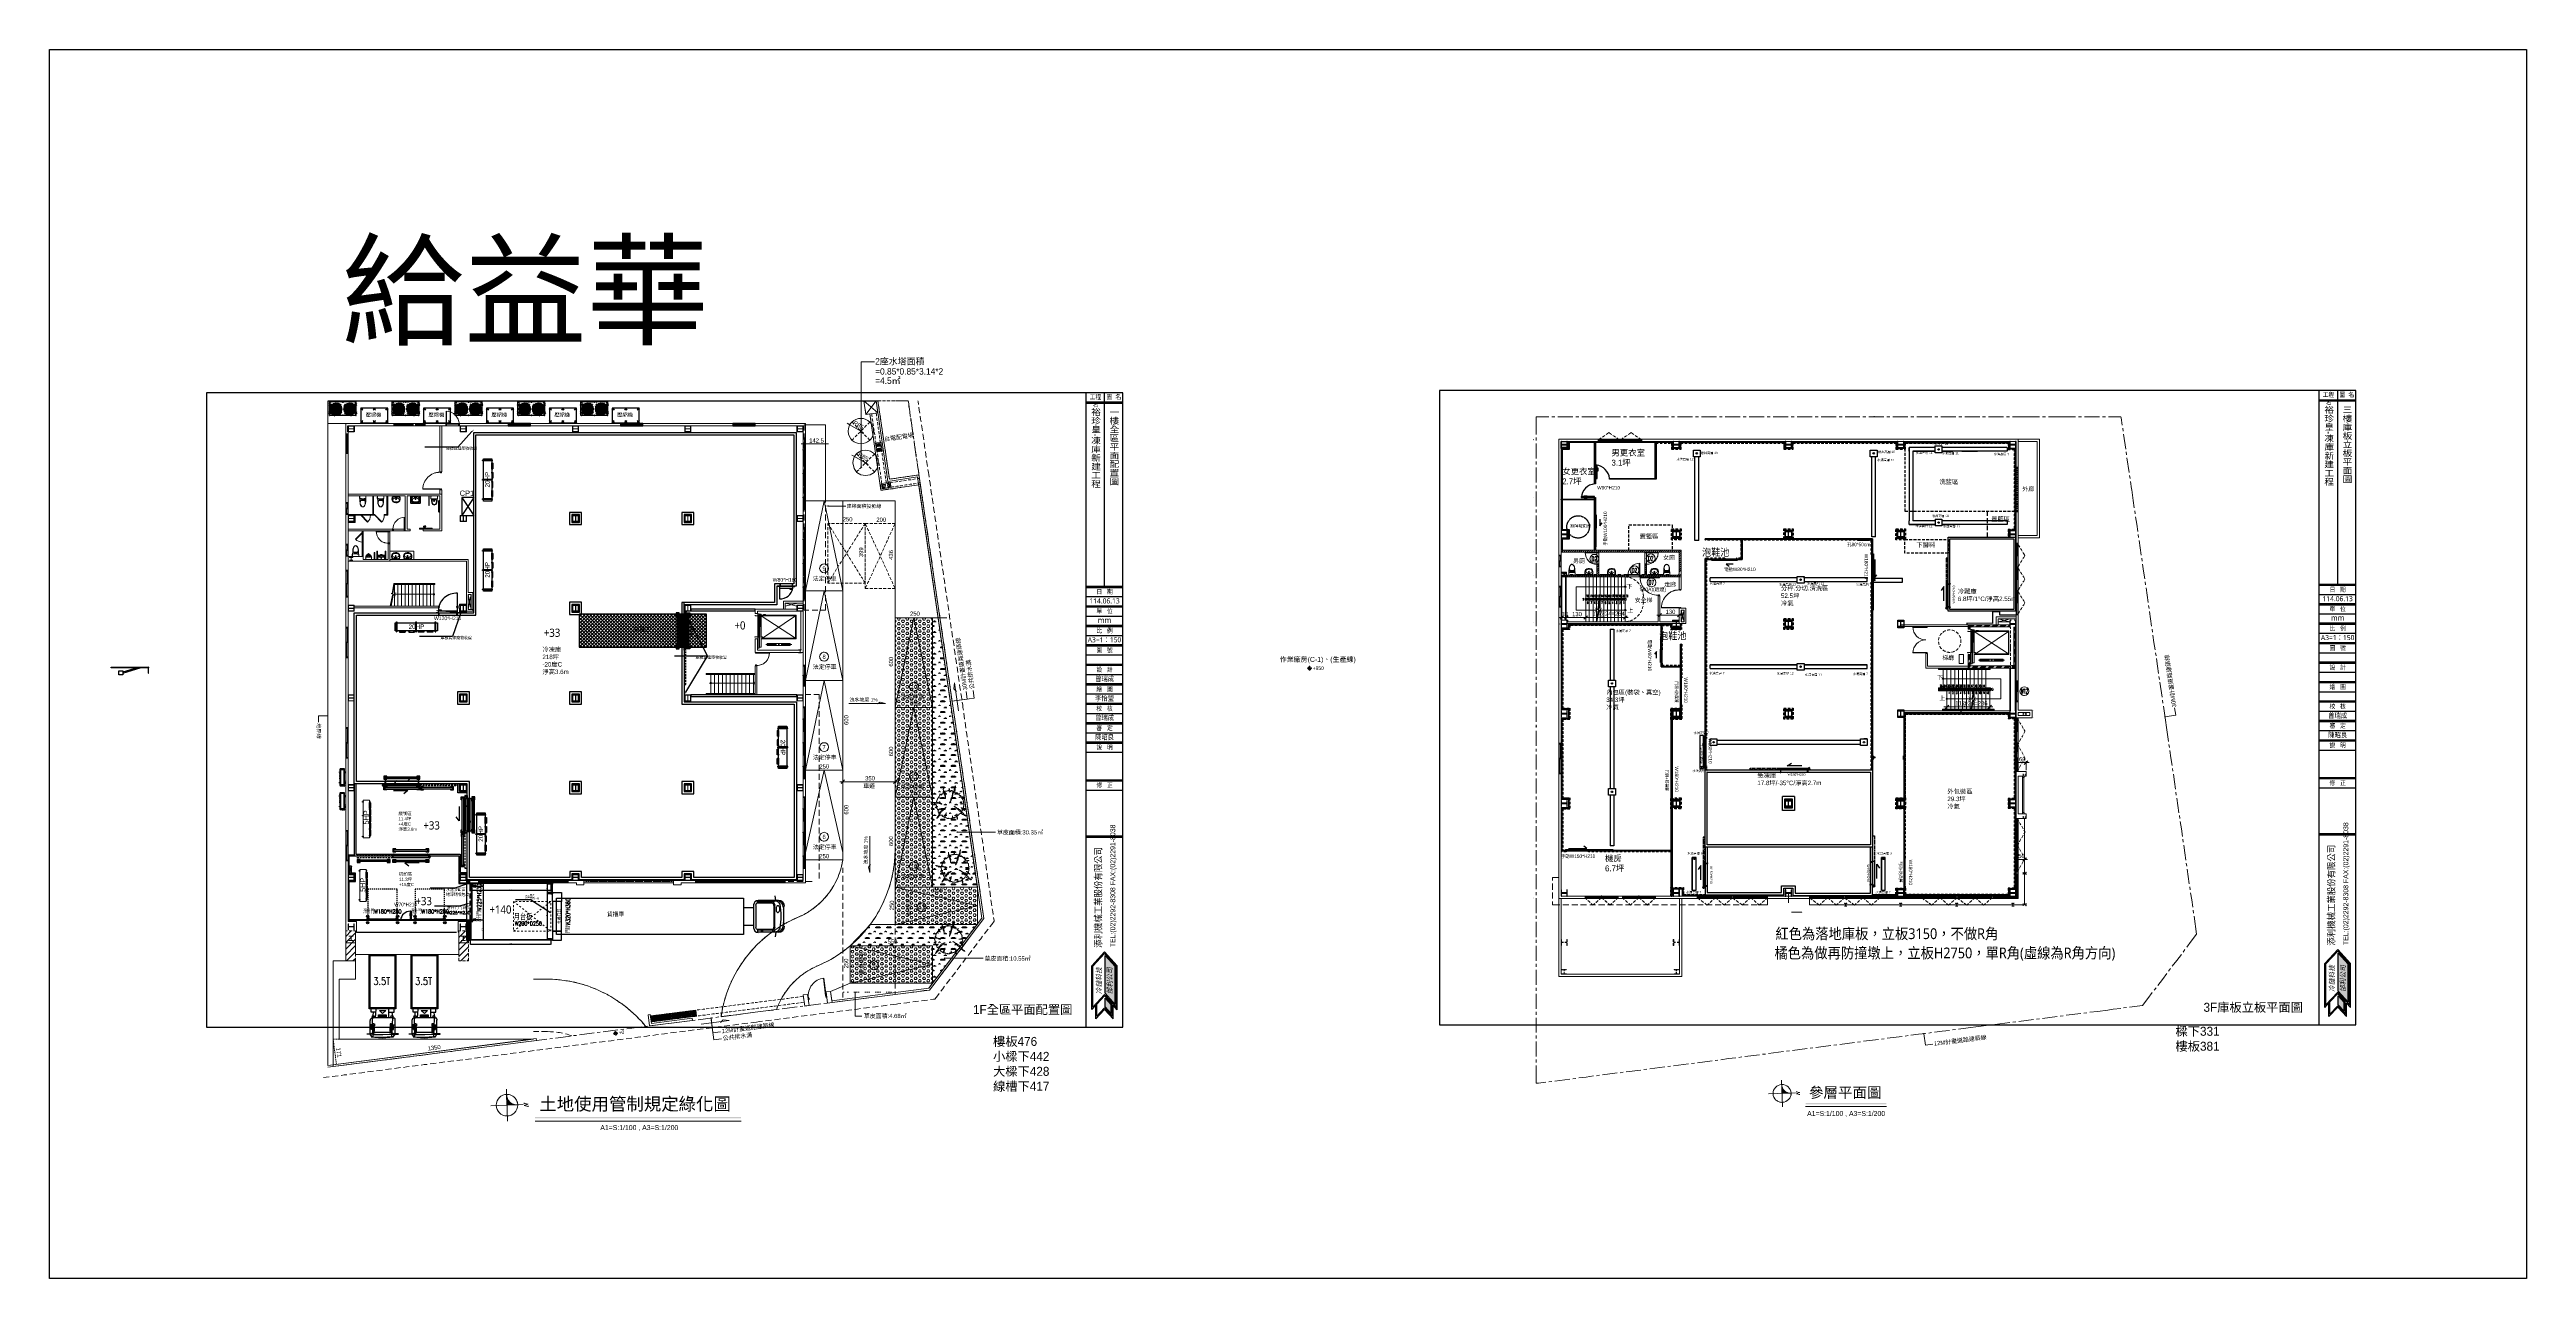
# Model space of a CAD drawing. Header units: millimetres. Extents: x -15161 to 10473752, y -72817 to 33960.
# Drawn here: x 135253 to 151808, y -9039 to -820 of the extents above; entities that cross this region are included whole.
import ezdxf
from ezdxf import colors
from ezdxf.entities.mleader import LeaderData, LeaderLine
from ezdxf.enums import TextEntityAlignment as Align
from ezdxf.math import Vec2, Vec3

# ---------------------------------------------------------------- set-up
doc = ezdxf.new("R2010")
doc.units = ezdxf.units.MM
for name, pattern in [('1', [4, 3, -1]), ('2', [1.8, 1, -0.8]), ('ACAD_ISO03W100', [30, 12, -18]), ('DASHED', [0.75, 0.5, -0.25]), ('HIDDEN', [9.525, 6.35, -3.175]), ('JIS_02_0.7', [1.35, 0.75, -0.6]), ('JIS_02_1.2', [2.5, 1.25, -1.25])]:
    doc.linetypes.add(name, pattern=pattern)
for name, color, linetype, lineweight in [('1', 7, 'Continuous', 9), ('C6', 6, 'Continuous', 5), ('添利-門', 150, 'Continuous', 25), ('門', 150, 'Continuous', 25)]:
    doc.layers.add(name, color=color, linetype=linetype, lineweight=lineweight)
for name, color, linetype in [('@02 滑升門板', 7, 'Continuous'), ('@16 小零件', 3, 'Continuous'), ('HIDDEN', 2, 'DASHED'), ('I-DOOR', 4, 'Continuous'), ('I-I-2-DOOR-FRAME', 8, 'Continuous'), ('PDF2_單色填滿', 7, 'Continuous'), ('PDF2_幾何圖形', 7, 'Continuous'), ('PDF_單色填滿', 7, 'Continuous'), ('PDF_幾何圖形', 7, 'Continuous'), ('PDF_文字', 7, 'Continuous'), ('TEXT', 4, 'Continuous'), ('TITLE', 7, 'Continuous'), ('添利-11公分庫板', 190, 'Continuous')]:
    doc.layers.add(name, color=color, linetype=linetype)
doc.styles.add('AEH', font='SIMPLEX.SHX', dxfattribs={"bigfont": 'AE.SHX'})
doc.styles.add('C1', font='simplex.shx', dxfattribs={"bigfont": 'chin.shx'})
doc.styles.add('CHINA', font='C2.SHX', dxfattribs={"width": 0.8, "bigfont": 'CHINA.SHX'})
doc.styles.add('CTEXT', font='PMingLiU.ttf', dxfattribs={"width": 0.9})
doc.styles.add('GD-FONT', font='')
doc.styles.add('MtXpl_', font='PMingLiU.ttf')
doc.styles.add('PDF PMingLiU', font='PMingLiU.ttf')
doc.styles.get("Standard").update_dxf_attribs({"font": 'arial.ttf'})
doc.styles.add('STSL', font='simplex.shx', dxfattribs={"bigfont": 'stsl.shx'})
doc.styles.add('型式1', font='PMingLiU.ttf')
doc.styles.add('新細明體', font='PMingLiU.ttf')
doc.styles.add('正黑', font='Microsoft JhengHei.ttf', dxfattribs={"width": 0.9})
doc.styles.get('GD-FONT').set_extended_font_data('GD-FONT')
doc.dimstyles.new('複本 L-DIM-100', dxfattribs={"dimscale": 10, "dimtxt": 0.75, "dimasz": 0.25, "dimexe": 0.25, "dimexo": 0.25, "dimgap": 0.2, "dimtad": 1, "dimdec": 0, "dimdsep": 46, "dimtxsty": 'GD-FONT', "dimcen": 0.09, "dimdle": 0.5, "dimadec": 0, "dimazin": 0, "dimtfac": 1, "dimtdec": 0, "dimtix": 1, "dimtmove": 0, "dimatfit": 3, "dimldrblk": 'DOT', "dimfxl": 20, "dimfxlon": 1, "dimtolj": 1, "dimtzin": 0, "dimlwd": -1, "dimlwe": -1, "dimarcsym": 0})

# ---------------------------------------------------------------- blocks, each defined once
blk = doc.blocks.new('建築底圖1140116')
at = {"transparency": 33554687}
h = blk.add_hatch(color=8, dxfattribs=at)
h.dxf.hatch_style = 1
h.paths.add_polyline_path([(-598, -22059), (-747, -22059), (-747, -22074), (-598, -22074)])
h = blk.add_hatch(color=8, dxfattribs=at)
h.dxf.hatch_style = 1
h.paths.add_polyline_path([(152, -22059), (3, -22059), (3, -22074), (152, -22074)])
h = blk.add_hatch(color=8, dxfattribs=at)
h.dxf.hatch_style = 1
h.paths.add_polyline_path([(-1027, -25135), (-1003, -25135), (-1003, -25115), (-1027, -25115)])
h = blk.add_hatch(color=8, dxfattribs=at)
h.dxf.hatch_style = 1
h.paths.add_polyline_path([(-1027, -25515), (-1003, -25515), (-1003, -25389), (-1027, -25389)])
at = {"color": 8}
blk.add_line((-1027, -25135), (-1027, -25389), dxfattribs=at)
for points in [[(1710, -21909), (-1953, -21909)], [(-1027, -25390), (-1012, -25390)]]:
    blk.add_lwpolyline(points)
for points in [[(-1818, -22074), (-1777, -22074), (-1777, -22114), (-1818, -22114)], [(-1818, -22074), (-1777, -22074), (-1777, -22114), (-1818, -22114)], [(473, -23312), (903, -23312), (903, -23300), (473, -23300)], [(473, -23886), (1182, -23886), (1182, -23874), (473, -23874)]]:
    blk.add_lwpolyline(points, close=True)
for points in [[(-747, -22074), (-598, -22074), (-598, -22059), (-747, -22059)], [(3, -22074), (152, -22074), (152, -22059), (3, -22059)], [(-1027, -25135), (-1003, -25135), (-1003, -25115), (-1027, -25115)], [(-1027, -25515), (-1003, -25515), (-1003, -25389), (-1027, -25389)]]:
    blk.add_lwpolyline(points, close=True, dxfattribs=at)
at = {"layer": 'PDF_單色填滿', "lineweight": 9}
for points in [[(1532, -22064), (1531, -22067), (1536, -22067)], [(1531, -22067), (1532, -22070), (1536, -22067)], [(1534, -22063), (1532, -22064), (1536, -22067)], [(1532, -22070), (1534, -22071), (1536, -22067)], [(1536, -22062), (1534, -22063), (1536, -22067)], [(1534, -22071), (1536, -22072), (1536, -22067)], [(1539, -22063), (1536, -22062), (1536, -22067)], [(1541, -22064), (1539, -22063), (1536, -22067)], [(1541, -22067), (1541, -22064), (1536, -22067)], [(1541, -22070), (1541, -22067), (1536, -22067)], [(1536, -22072), (1538, -22072), (1536, -22067)], [(1538, -22072), (1541, -22070), (1536, -22067)], [(1605, -22108), (1604, -22110), (1610, -22110)], [(1604, -22110), (1605, -22113), (1610, -22110)], [(1607, -22106), (1605, -22108), (1610, -22110)], [(1605, -22113), (1607, -22114), (1610, -22110)], [(1610, -22105), (1607, -22106), (1610, -22110)], [(1607, -22114), (1610, -22115), (1610, -22110)], [(1612, -22106), (1610, -22105), (1610, -22110)], [(1614, -22108), (1612, -22106), (1610, -22110)], [(1615, -22110), (1614, -22108), (1610, -22110)], [(1610, -22115), (1612, -22114), (1610, -22110)], [(1612, -22114), (1614, -22113), (1610, -22110)], [(1614, -22113), (1615, -22110), (1610, -22110)], [(1227, -22193), (1226, -22195), (1231, -22195)], [(1226, -22195), (1227, -22198), (1231, -22195)], [(1229, -22191), (1227, -22193), (1231, -22195)], [(1227, -22198), (1229, -22200), (1231, -22195)], [(1231, -22191), (1229, -22191), (1231, -22195)], [(1229, -22200), (1231, -22200), (1231, -22195)], [(1236, -22193), (1234, -22191), (1231, -22195)], [(1234, -22191), (1231, -22191), (1231, -22195)], [(1236, -22195), (1236, -22193), (1231, -22195)], [(1231, -22200), (1234, -22200), (1231, -22195)], [(1234, -22200), (1236, -22198), (1231, -22195)], [(1236, -22198), (1236, -22195), (1231, -22195)], [(1371, -22191), (1369, -22193), (1374, -22195)], [(1369, -22193), (1369, -22195), (1374, -22195)], [(1369, -22195), (1369, -22198), (1374, -22195)], [(1369, -22198), (1371, -22200), (1374, -22195)], [(1374, -22191), (1371, -22191), (1374, -22195)], [(1371, -22200), (1374, -22200), (1374, -22195)], [(1378, -22193), (1376, -22191), (1374, -22195)], [(1376, -22191), (1374, -22191), (1374, -22195)], [(1379, -22195), (1378, -22193), (1374, -22195)], [(1374, -22200), (1376, -22200), (1374, -22195)], [(1376, -22200), (1378, -22198), (1374, -22195)], [(1378, -22198), (1379, -22195), (1374, -22195)], [(1563, -22277), (1562, -22280), (1567, -22280)], [(1562, -22280), (1563, -22282), (1567, -22280)], [(1565, -22276), (1563, -22277), (1567, -22280)], [(1563, -22282), (1565, -22284), (1567, -22280)], [(1567, -22275), (1565, -22276), (1567, -22280)], [(1565, -22284), (1567, -22285), (1567, -22280)], [(1570, -22276), (1567, -22275), (1567, -22280)], [(1571, -22277), (1570, -22276), (1567, -22280)], [(1572, -22280), (1571, -22277), (1567, -22280)], [(1571, -22282), (1572, -22280), (1567, -22280)], [(1567, -22285), (1570, -22284), (1567, -22280)], [(1570, -22284), (1571, -22282), (1567, -22280)], [(1607, -22347), (1606, -22349), (1611, -22352)], [(1610, -22346), (1607, -22347), (1611, -22352)], [(1612, -22346), (1610, -22346), (1611, -22352)], [(1615, -22347), (1612, -22346), (1611, -22352)], [(1617, -22349), (1615, -22347), (1611, -22352)], [(1638, -22318), (1636, -22320), (1640, -22323)], [(1636, -22320), (1636, -22323), (1640, -22323)], [(1636, -22323), (1636, -22325), (1640, -22323)], [(1636, -22325), (1638, -22327), (1640, -22323)], [(1640, -22318), (1638, -22318), (1640, -22323)], [(1638, -22327), (1640, -22328), (1640, -22323)], [(1645, -22321), (1643, -22318), (1640, -22323)], [(1643, -22318), (1640, -22318), (1640, -22323)], [(1646, -22323), (1645, -22321), (1640, -22323)], [(1640, -22328), (1643, -22327), (1640, -22323)], [(1643, -22327), (1645, -22325), (1640, -22323)], [(1645, -22325), (1646, -22323), (1640, -22323)], [(1606, -22349), (1605, -22352), (1611, -22352)], [(1605, -22352), (1606, -22354), (1611, -22352)], [(1606, -22354), (1607, -22357), (1611, -22352)], [(1607, -22357), (1610, -22358), (1611, -22352)], [(1610, -22358), (1612, -22358), (1611, -22352)], [(1617, -22352), (1617, -22349), (1611, -22352)], [(1612, -22358), (1615, -22357), (1611, -22352)], [(1615, -22357), (1617, -22354), (1611, -22352)], [(1617, -22354), (1617, -22352), (1611, -22352)], [(1394, -22606), (1375, -22611), (1394, -22616)], [(2249, -24789), (2248, -24792), (2253, -24792)], [(2248, -24792), (2249, -24794), (2253, -24792)], [(2251, -24787), (2249, -24789), (2253, -24792)], [(2249, -24794), (2251, -24796), (2253, -24792)], [(2253, -24787), (2251, -24787), (2253, -24792)], [(2251, -24796), (2253, -24797), (2253, -24792)], [(2257, -24789), (2256, -24787), (2253, -24792)], [(2256, -24787), (2253, -24787), (2253, -24792)], [(2258, -24792), (2257, -24789), (2253, -24792)], [(2253, -24797), (2256, -24796), (2253, -24792)], [(2256, -24796), (2257, -24794), (2253, -24792)], [(2257, -24794), (2258, -24792), (2253, -24792)], [(2167, -25631), (2165, -25632), (2170, -25635)], [(2165, -25632), (2165, -25635), (2170, -25635)], [(2165, -25635), (2165, -25638), (2170, -25635)], [(2165, -25638), (2167, -25639), (2170, -25635)], [(2170, -25630), (2167, -25631), (2170, -25635)], [(2167, -25639), (2170, -25640), (2170, -25635)], [(2172, -25631), (2170, -25630), (2170, -25635)], [(2174, -25632), (2172, -25631), (2170, -25635)], [(2175, -25635), (2174, -25632), (2170, -25635)], [(2170, -25640), (2172, -25639), (2170, -25635)], [(2172, -25639), (2174, -25638), (2170, -25635)], [(2174, -25638), (2175, -25635), (2170, -25635)], [(-756, -26618), (-759, -26551), (-756, -26565)], [(-756, -26565), (-756, -26618), (-748, -26582)], [(-748, -26582), (-756, -26618), (-736, -26597)], [(-736, -26597), (-756, -26618), (-721, -26608)], [(-721, -26608), (-756, -26618), (-703, -26614)], [(-703, -26614), (-756, -26618), (-684, -26616)]]:
    blk.add_solid(points, dxfattribs=at)
at = {"layer": 'PDF_單色填滿', "lineweight": 0}
for points in [[(-1508, -23201), (-1505, -23201), (-1499, -23187), (-1496, -23187)], [(-1499, -23216), (-1496, -23216), (-1508, -23201), (-1505, -23201)], [(893, -23781), (890, -23781), (903, -23795), (900, -23795)], [(903, -23795), (900, -23795), (893, -23810), (890, -23810)], [(2215, -23914), (2217, -23912), (2220, -23916)], [(2215, -23917), (2215, -23914), (2220, -23916)], [(2216, -23919), (2215, -23917), (2220, -23916)], [(2218, -23921), (2216, -23919), (2220, -23916)], [(2217, -23912), (2219, -23911), (2220, -23916)], [(2220, -23921), (2218, -23921), (2220, -23916)], [(2219, -23911), (2222, -23911), (2220, -23916)], [(2222, -23911), (2224, -23913), (2220, -23916)], [(2224, -23913), (2225, -23916), (2220, -23916)], [(2225, -23916), (2224, -23918), (2220, -23916)], [(2224, -23918), (2223, -23920), (2220, -23916)], [(2223, -23920), (2220, -23921), (2220, -23916)], [(2247, -23910), (2249, -23908), (2252, -23911)], [(2247, -23912), (2247, -23910), (2252, -23911)], [(2248, -23915), (2247, -23912), (2252, -23911)], [(2250, -23916), (2248, -23915), (2252, -23911)], [(2249, -23908), (2251, -23907), (2252, -23911)], [(2253, -23916), (2250, -23916), (2252, -23911)], [(2251, -23907), (2254, -23907), (2252, -23911)], [(2254, -23907), (2256, -23908), (2252, -23911)], [(2256, -23908), (2257, -23910), (2252, -23911)], [(2257, -23910), (2256, -23913), (2252, -23911)], [(2256, -23913), (2255, -23915), (2252, -23911)], [(2255, -23915), (2253, -23916), (2252, -23911)], [(-1958, -24013), (-1956, -24010), (-1954, -24015)], [(-1958, -24015), (-1958, -24013), (-1954, -24015)], [(-1956, -24019), (-1958, -24017), (-1954, -24015)], [(-1958, -24017), (-1958, -24015), (-1954, -24015)], [(-1956, -24010), (-1954, -24010), (-1954, -24015)], [(-1954, -24020), (-1956, -24019), (-1954, -24015)], [(-1954, -24010), (-1951, -24010), (-1954, -24015)], [(-1951, -24010), (-1949, -24013), (-1954, -24015)], [(-1949, -24013), (-1949, -24015), (-1954, -24015)], [(-1949, -24015), (-1949, -24017), (-1954, -24015)], [(-1949, -24017), (-1951, -24019), (-1954, -24015)], [(-1951, -24019), (-1954, -24020), (-1954, -24015)], [(604, -26033), (605, -26031), (608, -26035)], [(604, -26036), (604, -26033), (608, -26035)], [(606, -26040), (604, -26038), (608, -26035)], [(604, -26038), (604, -26036), (608, -26035)], [(605, -26031), (608, -26030), (608, -26035)], [(609, -26040), (606, -26040), (608, -26035)], [(607, -26068), (608, -26066), (612, -26067)], [(609, -26071), (607, -26068), (612, -26067)], [(608, -26030), (610, -26030), (608, -26035)], [(610, -26030), (612, -26032), (608, -26035)], [(612, -26032), (613, -26035), (608, -26035)], [(613, -26035), (613, -26037), (608, -26035)], [(613, -26037), (612, -26039), (608, -26035)], [(612, -26039), (609, -26040), (608, -26035)], [(608, -26066), (609, -26063), (612, -26067)], [(609, -26063), (612, -26063), (612, -26067)], [(611, -26072), (609, -26071), (612, -26067)], [(613, -26072), (611, -26072), (612, -26067)], [(612, -26063), (615, -26063), (612, -26067)], [(615, -26063), (617, -26064), (612, -26067)], [(617, -26064), (617, -26067), (612, -26067)], [(617, -26067), (617, -26069), (612, -26067)], [(617, -26069), (615, -26072), (612, -26067)], [(615, -26072), (613, -26072), (612, -26067)]]:
    blk.add_solid(points, dxfattribs=at)
at = {"layer": 'PDF_單色填滿', "lineweight": 20}
blk.add_solid([(-568, -26707), (-568, -26696), (809, -26707), (809, -26696)], dxfattribs=at)
blk.add_solid([(-568, -26707), (-568, -26696), (809, -26707), (809, -26696)], dxfattribs=at)
at = {"layer": 'PDF_幾何圖形', "lineweight": 0}
for p, q in [((1643, -21999), (1638, -21962)), ((1670, -21995), (1643, -21999)), ((1744, -22506), (1670, -21995)), ((-1953, -22059), (-1833, -22059)), ((-1917, -22059), (1239, -22059)), ((-1833, -22059), (-1833, -25653)), ((1239, -22059), (1239, -22067)), ((1239, -22067), (1374, -22067)), ((1374, -22067), (1374, -22577)), ((1996, -22470), (1744, -22506)), ((2126, -23358), (1996, -22470)), ((1374, -22577), (1839, -22577)), ((1839, -22577), (1839, -23358)), ((1839, -23358), (2126, -23358)), ((-1833, -25653), (-1917, -25653))]:
    blk.add_line(p, q, dxfattribs=at)
at = {"layer": 'PDF_幾何圖形', "lineweight": 9}
for points in [[(1611, -22352), (1611, -21646), (1701, -21646)], [(1627, -22120), (1610, -22110), (1536, -22067), (1519, -22057)], [(1211, -22195), (1231, -22195), (1394, -22195)], [(1231, -22195), (1231, -22205)], [(1374, -22195), (1374, -22205)], [(1658, -22333), (1640, -22323), (1567, -22280), (1550, -22270)], [(1394, -22611), (1509, -22611)], [(1720, -23935), (1738, -23922), (1774, -23931), (1530, -23931)], [(1469, -24455), (1489, -24455), (1839, -24455), (1859, -24455)], [(1477, -24466), (1501, -24443)], [(1489, -24471), (1489, -24445)], [(1851, -24443), (1827, -24466)], [(1839, -24471), (1839, -24445)], [(1673, -25008), (1660, -25026), (1669, -25062), (1669, -24818)], [(2253, -24792), (2509, -24792)], [(2170, -25635), (2426, -25635)], [(1572, -25861), (1572, -26023), (1615, -26023)], [(-648, -26614), (-864, -26622)], [(-760, -26510), (-752, -26726)], [(-642, -26602), (-641, -26608)], [(-642, -26605), (-616, -26611)], [(-620, -26611), (-641, -26621), (-615, -26627)], [(-616, -26608), (-616, -26611), (-637, -26621)], [(-615, -26623), (-615, -26630)]]:
    blk.add_lwpolyline(points, dxfattribs=at)
at = {"layer": 'PDF_幾何圖形', "lineweight": 0}
for points in [[(-1953, -21909), (-1953, -26352), (-560, -26173), (-558, -26185), (-1953, -26364)], [(1415, -25920), (2063, -25836), (2419, -25367), (1988, -22416), (1790, -22446), (1712, -21908), (1723, -21908), (1800, -22432), (1998, -22403), (2227, -23963), (2432, -25370), (2069, -25848), (1417, -25932)], [(1630, -21908), (1723, -21987)], [(1711, -21908), (1643, -21999)], [(1670, -21995), (1670, -21998), (1671, -22008)], [(1682, -21993), (1683, -22006), (1684, -22015)], [(1711, -21989), (1713, -22001), (1714, -22011)], [(1745, -21908), (1723, -21908), (1725, -21918), (1726, -21927)], [(1728, -21937), (1729, -21947), (1731, -21957)], [(1732, -21967), (1735, -21987)], [(1737, -21997), (1738, -22006), (1740, -22017)], [(1775, -21908), (1755, -21908)], [(1805, -21908), (1784, -21908)], [(1835, -21908), (1814, -21908)], [(1842, -21908), (1822, -21908)], [(1864, -21908), (1845, -21908)], [(1934, -21965), (1927, -21915), (1926, -21908), (1862, -21908)], [(1894, -21908), (1875, -21908)], [(1929, -21928), (1927, -21918), (1926, -21908), (1905, -21908)], [(1933, -21957), (1931, -21948), (1930, -21937)], [(1937, -21987), (1936, -21977), (1934, -21967)], [(1940, -22005), (1937, -21985)], [(1941, -22017), (1940, -22007), (1939, -21997)], [(1995, -21931), (1992, -21911), (1991, -21908)], [(2003, -21990), (2000, -21970), (1997, -21951)], [(2012, -22049), (2009, -22030), (2006, -22010)], [(-1833, -22866), (-1833, -22668), (-1818, -22668), (-1818, -22588), (-1818, -22259), (-1833, -22259), (-1833, -22129)], [(-1830, -22129), (-1830, -22259)], [(-1818, -22135), (-1830, -22135)], [(-1826, -22135), (-1826, -22253)], [(-1822, -22135), (-1822, -22253)], [(-1818, -22129), (-1818, -22259)], [(-1513, -22059), (-1383, -22059)], [(-1513, -22062), (-1383, -22062)], [(-1513, -22074), (-1383, -22074)], [(-1507, -22074), (-1507, -22062)], [(-1507, -22066), (-1389, -22066)], [(-1507, -22070), (-1389, -22070)], [(-1389, -22074), (-1389, -22062)], [(-1367, -22074), (-1383, -22074), (-1383, -22059), (-1367, -22059)], [(-1303, -22059), (-1367, -22059), (-1367, -22074), (-1303, -22074)], [(-1367, -22062), (-1303, -22062)], [(-1361, -22074), (-1361, -22062)], [(-1361, -22066), (-1309, -22066)], [(-1361, -22070), (-1309, -22070)], [(-1309, -22074), (-1309, -22062)], [(-1192, -22074), (-1192, -22382), (-1204, -22382), (-1204, -22074)], [(-1160, -22063), (-1074, -22063), (-1074, -22074), (-1164, -22074), (-1164, -22063), (-1162, -22063), (-1162, -22065), (-1160, -22065), (-1160, -22070), (-1164, -22070)], [(-1074, -22063), (-1077, -22063), (-1077, -22065), (-1079, -22065), (-1079, -22070), (-1074, -22070)], [(1224, -22154), (1224, -22634), (1239, -22634), (1239, -22154)], [(1224, -22161), (1236, -22161)], [(1232, -22161), (1232, -22241)], [(1236, -22154), (1236, -22634)], [(1536, -22067), (1537, -22067)], [(1549, -22050), (1557, -22057), (1563, -22064)], [(1549, -22170), (1557, -22163), (1563, -22156)], [(1571, -22071), (1585, -22085)], [(1571, -22149), (1578, -22142), (1585, -22135)], [(1592, -22092), (1599, -22100), (1606, -22106)], [(1592, -22128), (1606, -22114)], [(1610, -22110), (1610, -22111)], [(1613, -22106), (1620, -22100), (1627, -22092)], [(1613, -22114), (1627, -22128)], [(1634, -22085), (1641, -22078), (1648, -22071)], [(1634, -22135), (1648, -22149)], [(1656, -22156), (1662, -22163), (1670, -22170)], [(1673, -22018), (1676, -22038)], [(1677, -22048), (1679, -22058), (1680, -22067)], [(1682, -22078), (1683, -22087), (1684, -22097)], [(1686, -22025), (1687, -22035), (1689, -22045)], [(1686, -22107), (1687, -22117), (1689, -22127)], [(1690, -22055), (1692, -22065), (1693, -22075)], [(1690, -22137), (1692, -22147), (1693, -22157)], [(1695, -22085), (1696, -22095), (1698, -22105)], [(1695, -22166), (1696, -22177), (1698, -22186)], [(1699, -22114), (1701, -22124), (1702, -22134)], [(1704, -22144), (1705, -22154), (1706, -22164)], [(1708, -22174), (1709, -22184), (1711, -22194)], [(1716, -22021), (1717, -22031), (1719, -22041)], [(1720, -22050), (1722, -22061), (1723, -22070)], [(1724, -22081), (1726, -22090), (1727, -22100)], [(1729, -22110), (1731, -22130)], [(1733, -22140), (1734, -22150), (1736, -22160)], [(1737, -22169), (1739, -22179), (1740, -22189)], [(1741, -22026), (1742, -22036), (1744, -22046)], [(1745, -22056), (1747, -22066), (1748, -22076)], [(1750, -22086), (1751, -22096), (1752, -22106)], [(1754, -22115), (1755, -22125), (1757, -22135)], [(1758, -22145), (1759, -22155), (1761, -22165)], [(1762, -22175), (1764, -22185), (1765, -22194)], [(1957, -22123), (1943, -22024)], [(1946, -22047), (1944, -22036), (1943, -22027)], [(1950, -22076), (1949, -22066), (1947, -22056)], [(1955, -22106), (1953, -22096), (1952, -22086)], [(1959, -22136), (1958, -22126), (1956, -22116)], [(1963, -22163), (1960, -22143)], [(1963, -22165), (1962, -22155), (1961, -22145)], [(1968, -22195), (1966, -22185), (1965, -22175)], [(1980, -22282), (1973, -22232), (1966, -22183)], [(2021, -22109), (2015, -22069)], [(2030, -22168), (2024, -22128)], [(-1833, -22588), (-1833, -22259)], [(-1818, -22253), (-1830, -22253)], [(1220, -22236), (1240, -22236)], [(1224, -22313), (1236, -22313)], [(1236, -22318), (1224, -22318)], [(1228, -22313), (1228, -22233)], [(1231, -22186), (1232, -22186)], [(1232, -22318), (1232, -22399)], [(1374, -22195), (1374, -22196)], [(1567, -22280), (1568, -22280)], [(1580, -22263), (1595, -22277)], [(1601, -22284), (1609, -22291), (1616, -22298)], [(1601, -22362), (1609, -22355), (1616, -22348)], [(1623, -22305), (1637, -22319)], [(1623, -22340), (1630, -22333), (1637, -22327)], [(1640, -22323), (1641, -22323)], [(1644, -22319), (1651, -22312), (1658, -22305)], [(1644, -22327), (1658, -22340)], [(1665, -22298), (1672, -22291), (1679, -22284)], [(1665, -22348), (1672, -22355), (1679, -22362)], [(1687, -22277), (1694, -22270), (1701, -22263)], [(1703, -22226), (1705, -22236), (1706, -22246)], [(1706, -22261), (1709, -22261)], [(1708, -22256), (1710, -22275)], [(1712, -22203), (1714, -22213), (1715, -22223)], [(1712, -22285), (1713, -22295), (1715, -22305)], [(1716, -22197), (1716, -22196), (1717, -22196), (1717, -22195), (1719, -22195), (1719, -22196), (1719, -22197)], [(1716, -22197), (1718, -22212), (1720, -22213), (1720, -22213), (1721, -22213), (1721, -22212), (1721, -22211), (1719, -22196)], [(1716, -22233), (1718, -22243), (1719, -22253)], [(1716, -22315), (1718, -22325), (1719, -22335)], [(1720, -22345), (1722, -22354), (1723, -22365)], [(1721, -22228), (1723, -22243), (1723, -22244), (1723, -22244), (1724, -22244), (1725, -22244), (1726, -22243), (1726, -22243), (1724, -22227)], [(1721, -22263), (1722, -22273), (1724, -22282)], [(1723, -22227), (1723, -22227), (1724, -22228)], [(1725, -22196), (1725, -22194), (1725, -22194), (1727, -22194), (1727, -22195), (1728, -22195)], [(1725, -22195), (1727, -22211)], [(1725, -22293), (1726, -22302), (1728, -22312)], [(1728, -22195), (1730, -22210)], [(1729, -22227), (1731, -22242)], [(1729, -22322), (1731, -22332), (1732, -22342)], [(1731, -22225), (1732, -22226), (1732, -22227)], [(1732, -22226), (1734, -22241)], [(1733, -22195), (1733, -22194), (1734, -22193), (1735, -22193), (1736, -22194), (1736, -22194)], [(1733, -22194), (1735, -22210)], [(1736, -22194), (1738, -22209)], [(1737, -22226), (1737, -22225), (1738, -22224), (1740, -22224), (1740, -22225), (1740, -22226)], [(1737, -22226), (1740, -22241), (1740, -22241), (1741, -22242), (1741, -22242), (1742, -22242), (1742, -22241), (1742, -22241), (1740, -22225)], [(1742, -22199), (1743, -22209), (1745, -22219)], [(1746, -22229), (1748, -22239), (1749, -22249)], [(1751, -22258), (1752, -22269), (1753, -22278)], [(1755, -22288), (1756, -22298), (1758, -22308)], [(1759, -22318), (1761, -22328), (1762, -22338)], [(1764, -22348), (1766, -22367)], [(1767, -22205), (1770, -22224)], [(1771, -22234), (1773, -22244), (1774, -22254)], [(1776, -22264), (1777, -22274), (1778, -22284)], [(1780, -22293), (1781, -22303), (1783, -22313)], [(1784, -22323), (1786, -22333), (1787, -22343)], [(1972, -22224), (1971, -22215), (1969, -22205)], [(1976, -22254), (1975, -22244), (1973, -22235)], [(1980, -22284), (1979, -22274), (1978, -22264)], [(1985, -22314), (1983, -22304), (1982, -22294)], [(1986, -22321), (1983, -22302)], [(1989, -22343), (1988, -22333), (1986, -22324)], [(2015, -22517), (1997, -22398), (1996, -22390), (1989, -22341)], [(2038, -22227), (2035, -22208), (2032, -22188)], [(2047, -22287), (2044, -22267), (2041, -22247)], [(2055, -22346), (2049, -22307)], [(-1204, -22532), (-1204, -22502), (-1192, -22502), (-1192, -22532), (-1192, -22777), (-1317, -22777), (-1317, -22766), (-1204, -22766), (-1204, -22544), (-1424, -22544), (-1424, -22766), (-1402, -22766), (-1402, -22777), (-1436, -22777), (-1436, -22544), (-1818, -22544)], [(-1204, -22385), (-1205, -22385), (-1209, -22385)], [(-1204, -22382), (-1204, -22385), (-1201, -22385), (-1201, -22388), (-1194, -22388), (-1194, -22382)], [(-1204, -22502), (-1204, -22499), (-1201, -22499), (-1201, -22496), (-1194, -22496), (-1194, -22502)], [(1220, -22394), (1240, -22394)], [(1224, -22470), (1236, -22470)], [(1224, -22476), (1236, -22476)], [(1228, -22470), (1228, -22390)], [(1232, -22476), (1232, -22556)], [(1580, -22383), (1588, -22376), (1595, -22369)], [(1687, -22369), (1701, -22383)], [(1725, -22374), (1726, -22384), (1728, -22394)], [(1734, -22352), (1735, -22362), (1737, -22372)], [(1738, -22382), (1740, -22391), (1741, -22401)], [(1738, -22463), (1740, -22473), (1741, -22483)], [(1742, -22411), (1744, -22421), (1745, -22431)], [(1742, -22493), (1744, -22503), (1744, -22506), (1757, -22505), (1767, -22503)], [(1747, -22441), (1748, -22451), (1750, -22461)], [(1751, -22470), (1753, -22481), (1754, -22493), (1761, -22492), (1771, -22490)], [(1757, -22470), (1756, -22470), (1755, -22470), (1755, -22468), (1756, -22468), (1756, -22468)], [(1756, -22470), (1772, -22468), (1773, -22467), (1773, -22467), (1773, -22466), (1772, -22465), (1771, -22465), (1756, -22468)], [(1758, -22479), (1757, -22479), (1756, -22478), (1756, -22476), (1756, -22476), (1757, -22476)], [(1757, -22476), (1772, -22474), (1773, -22474), (1773, -22474), (1774, -22475), (1774, -22476), (1773, -22477)], [(1757, -22479), (1773, -22476)], [(1759, -22487), (1758, -22487), (1757, -22487), (1757, -22485), (1758, -22484), (1759, -22484)], [(1758, -22484), (1773, -22482)], [(1759, -22487), (1774, -22485)], [(1768, -22377), (1769, -22387), (1771, -22397)], [(1772, -22407), (1773, -22417), (1775, -22427)], [(1776, -22437), (1778, -22446), (1780, -22459), (1787, -22458), (1797, -22457)], [(1777, -22502), (1787, -22501), (1797, -22499)], [(1781, -22489), (1791, -22487), (1801, -22486)], [(1788, -22466), (1803, -22464), (1803, -22464), (1804, -22463), (1804, -22462), (1804, -22462), (1803, -22461), (1803, -22461), (1787, -22463)], [(1787, -22463), (1787, -22463), (1788, -22463)], [(1787, -22472), (1788, -22471), (1789, -22471)], [(1789, -22474), (1804, -22472), (1805, -22471), (1805, -22470), (1805, -22470), (1804, -22469), (1803, -22469), (1788, -22471)], [(1789, -22353), (1790, -22363), (1792, -22373)], [(1789, -22480), (1805, -22477)], [(1790, -22482), (1789, -22482), (1789, -22482), (1789, -22480), (1789, -22480), (1790, -22480)], [(1790, -22483), (1805, -22480), (1806, -22480), (1806, -22479), (1806, -22479), (1805, -22477), (1805, -22478)], [(1793, -22382), (1794, -22393), (1796, -22402)], [(1797, -22412), (1799, -22422), (1800, -22432), (1810, -22430), (1820, -22429)], [(1806, -22455), (1816, -22454), (1826, -22452)], [(1806, -22498), (1817, -22496), (1826, -22495)], [(1811, -22485), (1821, -22483), (1831, -22482)], [(1830, -22427), (1839, -22426), (1850, -22424)], [(1836, -22451), (1846, -22449), (1856, -22448)], [(1836, -22493), (1846, -22492), (1856, -22490)], [(1840, -22480), (1850, -22479), (1860, -22478)], [(1859, -22423), (1869, -22421), (1879, -22420)], [(1866, -22446), (1876, -22445), (1886, -22443)], [(1866, -22489), (1876, -22487), (1886, -22486)], [(1870, -22476), (1880, -22475), (1890, -22473)], [(1889, -22419), (1899, -22417), (1909, -22416)], [(1895, -22442), (1905, -22440), (1915, -22439)], [(1896, -22484), (1905, -22483), (1916, -22481)], [(1900, -22472), (1910, -22470), (1919, -22469)], [(1919, -22414), (1929, -22413), (1939, -22412)], [(1925, -22437), (1945, -22435)], [(1925, -22480), (1935, -22479), (1945, -22477)], [(1930, -22468), (1939, -22466), (1950, -22465)], [(1949, -22410), (1958, -22409), (1968, -22407)], [(1955, -22433), (1965, -22432), (1974, -22430)], [(1959, -22463), (1969, -22462), (1979, -22460)], [(1978, -22406), (1988, -22404), (1998, -22403), (1997, -22393), (1995, -22383)], [(1985, -22429), (1994, -22428), (2002, -22426)], [(1985, -22471), (1995, -22470), (2008, -22468)], [(1989, -22459), (1999, -22457), (2006, -22456)], [(1994, -22373), (1992, -22363), (1991, -22353)], [(2066, -22419), (2063, -22399), (2062, -22389), (2061, -22386), (2058, -22366)], [(2075, -22478), (2072, -22459), (2069, -22439)], [(2083, -22538), (2080, -22518), (2078, -22498)], [(-1814, -22628), (-1834, -22628)], [(-1833, -22668), (-1833, -22588), (-1818, -22588)], [(-1818, -22721), (-1771, -22721), (-1771, -22694), (-1771, -22668), (-1818, -22668), (-1818, -22866), (-1833, -22866), (-1833, -22946)], [(-1830, -22588), (-1830, -22668)], [(-1818, -22594), (-1830, -22594)], [(-1818, -22662), (-1830, -22662)], [(-1826, -22662), (-1826, -22624)], [(-1822, -22594), (-1822, -22632)], [(-1192, -22532), (-1818, -22532)], [(-1818, -22720), (-1772, -22720), (-1772, -22694), (-1772, -22669), (-1818, -22669)], [(-1653, -22544), (-1653, -22668), (-1668, -22668), (-1668, -22673), (-1733, -22673), (-1770, -22673)], [(-1770, -22668), (-1733, -22668), (-1668, -22668)], [(-1741, -22553), (-1742, -22552), (-1742, -22550), (-1741, -22548), (-1741, -22547), (-1741, -22546), (-1741, -22545), (-1740, -22545), (-1740, -22545), (-1740, -22545)], [(-1742, -22554), (-1741, -22553), (-1741, -22553), (-1741, -22557), (-1741, -22558), (-1741, -22558)], [(-1742, -22555), (-1742, -22554), (-1741, -22555)], [(-1742, -22554), (-1742, -22554), (-1741, -22554)], [(-1742, -22556), (-1742, -22555), (-1741, -22556), (-1742, -22555), (-1742, -22555), (-1741, -22555)], [(-1740, -22560), (-1741, -22560), (-1741, -22559), (-1741, -22558), (-1742, -22557), (-1742, -22556), (-1741, -22556)], [(-1742, -22556), (-1742, -22556), (-1741, -22556), (-1742, -22556), (-1741, -22556)], [(-1740, -22553), (-1741, -22553), (-1740, -22553), (-1741, -22553), (-1741, -22552), (-1740, -22553), (-1740, -22546)], [(-1740, -22552), (-1740, -22552), (-1741, -22552), (-1740, -22553)], [(-1741, -22553), (-1741, -22553), (-1741, -22553), (-1741, -22553), (-1741, -22553), (-1741, -22553), (-1741, -22553), (-1741, -22553), (-1741, -22553), (-1740, -22553), (-1739, -22560), (-1741, -22560), (-1740, -22561), (-1741, -22560), (-1741, -22560), (-1740, -22560), (-1741, -22560), (-1740, -22560), (-1741, -22560)], [(-1740, -22558), (-1741, -22558), (-1740, -22558), (-1741, -22558), (-1740, -22558), (-1741, -22558), (-1740, -22558), (-1740, -22558)], [(-1740, -22553), (-1740, -22547), (-1740, -22547), (-1740, -22546), (-1740, -22545), (-1739, -22545), (-1739, -22545), (-1738, -22544), (-1737, -22544), (-1701, -22544), (-1701, -22544), (-1700, -22545), (-1699, -22545), (-1699, -22545), (-1699, -22546), (-1699, -22546), (-1699, -22547), (-1699, -22577), (-1700, -22578), (-1700, -22582), (-1700, -22583), (-1700, -22585)], [(-1740, -22545), (-1740, -22545), (-1738, -22545)], [(-1740, -22560), (-1739, -22560), (-1739, -22560), (-1738, -22561), (-1739, -22560), (-1739, -22560), (-1739, -22560)], [(-1740, -22560), (-1739, -22577), (-1739, -22578), (-1739, -22579), (-1739, -22583), (-1738, -22584), (-1738, -22585), (-1738, -22587), (-1738, -22588), (-1738, -22590), (-1737, -22591), (-1737, -22593)], [(-1739, -22565), (-1740, -22565), (-1739, -22565)], [(-1739, -22560), (-1738, -22560), (-1738, -22561)], [(-1734, -22574), (-1734, -22574), (-1735, -22574), (-1735, -22575), (-1734, -22575)], [(-1735, -22575), (-1735, -22575), (-1734, -22575), (-1735, -22575), (-1734, -22575), (-1735, -22575), (-1734, -22575), (-1735, -22575), (-1734, -22575), (-1735, -22575), (-1734, -22575)], [(-1728, -22572), (-1732, -22572), (-1733, -22573), (-1734, -22573), (-1734, -22573), (-1734, -22573), (-1734, -22574), (-1734, -22574)], [(-1734, -22573), (-1733, -22575), (-1732, -22575)], [(-1688, -22719), (-1733, -22673), (-1731, -22671), (-1685, -22716)], [(-1731, -22572), (-1732, -22572), (-1731, -22572)], [(-1732, -22572), (-1732, -22572), (-1731, -22573)], [(-1732, -22572), (-1732, -22572), (-1732, -22573), (-1732, -22572), (-1732, -22573), (-1732, -22572), (-1732, -22573), (-1732, -22572), (-1732, -22573), (-1732, -22572), (-1732, -22573), (-1732, -22572), (-1732, -22573), (-1731, -22574), (-1732, -22573), (-1731, -22574), (-1732, -22573), (-1731, -22574), (-1732, -22573), (-1731, -22574), (-1732, -22573), (-1731, -22573), (-1731, -22574), (-1731, -22573), (-1731, -22574)], [(-1732, -22575), (-1732, -22575), (-1732, -22575), (-1732, -22575), (-1732, -22575), (-1732, -22574), (-1731, -22575), (-1732, -22574), (-1731, -22574), (-1731, -22575), (-1731, -22574), (-1731, -22575), (-1731, -22574), (-1731, -22575), (-1731, -22574), (-1731, -22574), (-1730, -22575)], [(-1731, -22573), (-1731, -22573), (-1730, -22574), (-1731, -22573), (-1730, -22573), (-1730, -22574), (-1730, -22573), (-1730, -22574), (-1730, -22573), (-1730, -22574), (-1730, -22573), (-1730, -22574), (-1730, -22573), (-1730, -22572), (-1730, -22573), (-1730, -22572), (-1730, -22573)], [(-1730, -22572), (-1731, -22572), (-1730, -22572)], [(-1731, -22572), (-1731, -22572), (-1731, -22572), (-1730, -22572)], [(-1730, -22573), (-1709, -22573)], [(-1730, -22611), (-1729, -22612), (-1726, -22615), (-1725, -22616)], [(-1724, -22571), (-1724, -22569), (-1724, -22570), (-1724, -22569), (-1724, -22570), (-1724, -22569), (-1725, -22569), (-1728, -22569)], [(-1727, -22569), (-1728, -22569), (-1728, -22569), (-1727, -22570), (-1728, -22569), (-1728, -22570), (-1727, -22570)], [(-1728, -22570), (-1728, -22571), (-1725, -22571), (-1724, -22572), (-1725, -22571), (-1724, -22572)], [(-1728, -22570), (-1728, -22570), (-1728, -22570), (-1728, -22570)], [(-1728, -22571), (-1728, -22572), (-1711, -22572), (-1711, -22571)], [(-1726, -22568), (-1726, -22568), (-1726, -22569), (-1726, -22568), (-1726, -22569), (-1726, -22568), (-1727, -22568), (-1726, -22569), (-1727, -22568), (-1726, -22569)], [(-1727, -22568), (-1727, -22569), (-1727, -22569), (-1727, -22569), (-1727, -22569)], [(-1724, -22569), (-1725, -22569), (-1724, -22569)], [(-1725, -22571), (-1724, -22571), (-1724, -22572), (-1724, -22571), (-1724, -22572)], [(-1712, -22569), (-1712, -22568), (-1712, -22569), (-1712, -22568), (-1712, -22568), (-1711, -22569), (-1714, -22569)], [(-1714, -22571), (-1714, -22569), (-1714, -22570), (-1714, -22569), (-1714, -22570), (-1714, -22569), (-1714, -22569), (-1714, -22569), (-1713, -22569)], [(-1713, -22572), (-1714, -22571), (-1711, -22571), (-1711, -22570), (-1710, -22570)], [(-1714, -22571), (-1714, -22571), (-1714, -22572), (-1714, -22571), (-1714, -22572), (-1714, -22571), (-1714, -22572)], [(-1712, -22568), (-1712, -22568), (-1712, -22569), (-1712, -22568), (-1712, -22569), (-1712, -22568)], [(-1711, -22570), (-1711, -22570), (-1710, -22570), (-1711, -22570), (-1711, -22569), (-1710, -22570), (-1711, -22569), (-1711, -22569), (-1711, -22569)], [(-1711, -22569), (-1711, -22569), (-1711, -22569)], [(-1711, -22572), (-1706, -22572), (-1706, -22572), (-1705, -22573), (-1705, -22573)], [(-1708, -22572), (-1708, -22573), (-1708, -22574), (-1708, -22573), (-1708, -22574), (-1708, -22573), (-1708, -22574), (-1708, -22573), (-1708, -22572), (-1708, -22573), (-1708, -22572), (-1708, -22573)], [(-1708, -22572), (-1708, -22572), (-1708, -22572), (-1708, -22572), (-1708, -22572), (-1708, -22572), (-1707, -22572), (-1707, -22572), (-1707, -22572), (-1707, -22572), (-1707, -22572), (-1707, -22573), (-1707, -22572), (-1707, -22572), (-1706, -22573), (-1707, -22572), (-1706, -22573), (-1707, -22572), (-1706, -22573), (-1707, -22572), (-1706, -22573), (-1707, -22572), (-1706, -22573)], [(-1707, -22572), (-1707, -22573), (-1707, -22574), (-1707, -22573), (-1707, -22574), (-1707, -22573), (-1707, -22574), (-1707, -22573), (-1707, -22574), (-1707, -22573), (-1707, -22573), (-1707, -22574), (-1707, -22573), (-1708, -22573), (-1707, -22574), (-1708, -22573), (-1707, -22574)], [(-1707, -22575), (-1707, -22574), (-1708, -22574), (-1707, -22575)], [(-1705, -22573), (-1706, -22575), (-1706, -22575), (-1707, -22575), (-1707, -22575), (-1707, -22574), (-1707, -22574), (-1707, -22575), (-1707, -22574), (-1707, -22575), (-1707, -22574)], [(-1707, -22574), (-1707, -22575), (-1707, -22575), (-1706, -22575)], [(-1705, -22573), (-1705, -22573), (-1705, -22573), (-1704, -22574)], [(-1704, -22574), (-1704, -22574), (-1704, -22575)], [(-1704, -22574), (-1704, -22575), (-1704, -22575), (-1704, -22575), (-1704, -22575), (-1704, -22575), (-1704, -22575), (-1704, -22575), (-1704, -22575), (-1704, -22575), (-1704, -22575), (-1704, -22575), (-1704, -22575)], [(-1699, -22560), (-1699, -22560), (-1700, -22560), (-1700, -22560), (-1700, -22561)], [(-1699, -22560), (-1699, -22559), (-1699, -22559), (-1699, -22559)], [(-1699, -22559), (-1699, -22559)], [(-1699, -22565), (-1699, -22565), (-1699, -22565), (-1699, -22565)], [(-1699, -22565), (-1699, -22565), (-1699, -22566), (-1699, -22565)], [(-1648, -22544), (-1648, -22668), (-1640, -22668), (-1640, -22673), (-1668, -22673)], [(-1594, -22719), (-1640, -22673), (-1638, -22671), (-1592, -22716)], [(-1623, -22554), (-1623, -22553), (-1622, -22553), (-1623, -22553), (-1622, -22553), (-1622, -22553)], [(-1623, -22555), (-1623, -22554), (-1622, -22555)], [(-1623, -22554), (-1623, -22554), (-1622, -22554)], [(-1623, -22556), (-1623, -22555), (-1622, -22556), (-1623, -22555), (-1623, -22555), (-1622, -22555)], [(-1622, -22556), (-1623, -22556), (-1622, -22556), (-1623, -22556), (-1623, -22556), (-1622, -22556)], [(-1621, -22545), (-1621, -22546), (-1621, -22553), (-1622, -22547), (-1622, -22547), (-1621, -22546), (-1621, -22546), (-1621, -22545), (-1621, -22545), (-1621, -22545), (-1620, -22545), (-1620, -22545)], [(-1622, -22546), (-1622, -22545), (-1621, -22545), (-1621, -22545), (-1621, -22545), (-1621, -22545), (-1620, -22545), (-1619, -22545)], [(-1621, -22553), (-1622, -22552), (-1621, -22553), (-1622, -22552), (-1622, -22553), (-1621, -22553)], [(-1622, -22552), (-1622, -22552)], [(-1622, -22553), (-1621, -22553), (-1621, -22560), (-1622, -22560), (-1621, -22561), (-1622, -22560), (-1622, -22560), (-1621, -22560)], [(-1622, -22553), (-1622, -22553), (-1622, -22553), (-1622, -22553), (-1622, -22553), (-1622, -22557), (-1622, -22558), (-1622, -22558)], [(-1621, -22558), (-1622, -22558), (-1621, -22558), (-1622, -22558), (-1621, -22558)], [(-1622, -22558), (-1622, -22558), (-1622, -22558), (-1622, -22558)], [(-1622, -22560), (-1622, -22560), (-1622, -22560), (-1622, -22560), (-1622, -22560)], [(-1620, -22561), (-1620, -22560), (-1620, -22560), (-1621, -22560), (-1620, -22560), (-1620, -22560), (-1619, -22561), (-1620, -22560), (-1619, -22560), (-1618, -22561), (-1617, -22561), (-1616, -22561), (-1615, -22562), (-1613, -22562), (-1612, -22562), (-1611, -22562)], [(-1621, -22560), (-1620, -22577), (-1620, -22580), (-1620, -22581), (-1620, -22584), (-1619, -22585), (-1619, -22588), (-1619, -22589), (-1619, -22591), (-1618, -22592), (-1618, -22593)], [(-1620, -22565), (-1621, -22565), (-1620, -22565), (-1621, -22565), (-1620, -22565), (-1620, -22566)], [(-1583, -22593), (-1583, -22592), (-1582, -22591), (-1582, -22589), (-1582, -22588), (-1582, -22585), (-1581, -22584), (-1581, -22581), (-1581, -22580), (-1581, -22577), (-1580, -22547), (-1580, -22546), (-1580, -22546), (-1580, -22545), (-1581, -22545), (-1582, -22544), (-1582, -22544), (-1619, -22544)], [(-1616, -22575), (-1616, -22575), (-1616, -22575), (-1616, -22575), (-1616, -22575), (-1616, -22576), (-1618, -22581), (-1618, -22583), (-1618, -22584), (-1618, -22586), (-1618, -22588)], [(-1615, -22574), (-1616, -22574), (-1615, -22575)], [(-1616, -22574), (-1616, -22575), (-1615, -22575)], [(-1616, -22575), (-1616, -22575)], [(-1616, -22575), (-1616, -22575)], [(-1609, -22572), (-1614, -22572), (-1614, -22572), (-1614, -22573), (-1615, -22573), (-1615, -22573), (-1615, -22574), (-1615, -22574)], [(-1615, -22573), (-1614, -22575), (-1613, -22575)], [(-1613, -22572), (-1613, -22573), (-1612, -22574), (-1613, -22573), (-1612, -22574), (-1613, -22573), (-1612, -22574), (-1613, -22573), (-1612, -22574), (-1613, -22573), (-1612, -22574), (-1613, -22573), (-1612, -22573), (-1612, -22574), (-1612, -22573), (-1612, -22573), (-1611, -22574), (-1612, -22573), (-1611, -22574), (-1612, -22573), (-1611, -22574), (-1612, -22573), (-1611, -22574), (-1612, -22573), (-1611, -22574), (-1612, -22573), (-1612, -22572), (-1611, -22573), (-1612, -22572), (-1611, -22573)], [(-1612, -22572), (-1612, -22572), (-1611, -22572), (-1612, -22572), (-1611, -22572), (-1612, -22572), (-1613, -22572), (-1612, -22572), (-1613, -22572), (-1613, -22572), (-1613, -22572), (-1613, -22573), (-1613, -22572), (-1613, -22573)], [(-1613, -22572), (-1613, -22572), (-1613, -22573), (-1613, -22572), (-1613, -22573), (-1613, -22572), (-1613, -22573), (-1613, -22572), (-1613, -22573)], [(-1612, -22574), (-1613, -22574), (-1612, -22575)], [(-1613, -22574), (-1612, -22575)], [(-1613, -22574), (-1613, -22574), (-1613, -22575), (-1613, -22575)], [(-1613, -22575), (-1613, -22575), (-1613, -22575), (-1613, -22575)], [(-1612, -22574), (-1612, -22575)], [(-1612, -22574), (-1612, -22575)], [(-1612, -22574), (-1612, -22575)], [(-1611, -22573), (-1590, -22573)], [(-1608, -22568), (-1608, -22568), (-1608, -22569), (-1608, -22569), (-1608, -22569), (-1609, -22569), (-1608, -22569)], [(-1609, -22570), (-1609, -22571), (-1606, -22571), (-1605, -22572), (-1606, -22571), (-1605, -22572), (-1606, -22571), (-1605, -22571), (-1605, -22572), (-1605, -22571), (-1605, -22569), (-1605, -22570), (-1605, -22569), (-1606, -22569), (-1605, -22570)], [(-1606, -22569), (-1606, -22569), (-1605, -22569), (-1606, -22569), (-1609, -22569), (-1609, -22569), (-1608, -22570), (-1609, -22569), (-1609, -22570), (-1609, -22570), (-1609, -22570), (-1609, -22570), (-1609, -22570)], [(-1609, -22571), (-1609, -22572), (-1592, -22572), (-1592, -22571)], [(-1607, -22569), (-1608, -22568), (-1607, -22569), (-1608, -22568), (-1607, -22568), (-1607, -22569), (-1607, -22568), (-1607, -22569), (-1607, -22568), (-1607, -22568), (-1607, -22569)], [(-1600, -22617), (-1598, -22617), (-1597, -22617), (-1596, -22616), (-1594, -22616)], [(-1596, -22571), (-1596, -22569), (-1595, -22570)], [(-1596, -22569), (-1595, -22569), (-1595, -22570), (-1595, -22569), (-1595, -22569), (-1595, -22569)], [(-1595, -22572), (-1596, -22571), (-1595, -22571), (-1595, -22572), (-1595, -22571), (-1595, -22572), (-1595, -22571), (-1592, -22571), (-1592, -22570), (-1591, -22570)], [(-1593, -22568), (-1593, -22568), (-1593, -22569), (-1593, -22568), (-1592, -22569), (-1595, -22569)], [(-1593, -22568), (-1594, -22568), (-1593, -22569), (-1594, -22568), (-1593, -22569), (-1594, -22568)], [(-1592, -22570), (-1592, -22570), (-1591, -22570), (-1592, -22570)], [(-1592, -22572), (-1587, -22572), (-1587, -22572), (-1587, -22573), (-1586, -22573), (-1586, -22573), (-1586, -22574), (-1585, -22574), (-1585, -22574), (-1585, -22575)], [(-1589, -22562), (-1588, -22562), (-1586, -22562), (-1585, -22561), (-1584, -22561), (-1583, -22561), (-1582, -22560), (-1581, -22560), (-1580, -22560), (-1580, -22560)], [(-1588, -22572), (-1588, -22573), (-1588, -22572), (-1588, -22572), (-1587, -22573), (-1588, -22572), (-1587, -22573), (-1588, -22572), (-1587, -22573), (-1588, -22572), (-1587, -22573), (-1588, -22572), (-1588, -22573), (-1588, -22574), (-1588, -22573), (-1588, -22574), (-1588, -22573), (-1588, -22574), (-1588, -22573), (-1588, -22574), (-1588, -22573), (-1588, -22574), (-1588, -22573), (-1589, -22573), (-1588, -22574), (-1589, -22573), (-1589, -22573), (-1589, -22574), (-1589, -22573), (-1589, -22574), (-1589, -22573), (-1589, -22574), (-1589, -22573), (-1589, -22574), (-1589, -22573), (-1589, -22574), (-1589, -22573), (-1589, -22572), (-1589, -22573), (-1589, -22572), (-1589, -22573)], [(-1589, -22572), (-1589, -22572), (-1589, -22572), (-1589, -22572), (-1589, -22572), (-1589, -22572), (-1588, -22572), (-1588, -22572), (-1588, -22572), (-1588, -22572), (-1588, -22573)], [(-1586, -22573), (-1587, -22575), (-1587, -22575), (-1588, -22575), (-1588, -22575), (-1588, -22575), (-1588, -22574), (-1589, -22574), (-1588, -22575), (-1589, -22574), (-1588, -22575), (-1589, -22574), (-1588, -22575), (-1589, -22574)], [(-1588, -22574), (-1588, -22574), (-1588, -22575), (-1588, -22575)], [(-1586, -22606), (-1586, -22605), (-1585, -22604), (-1585, -22603), (-1584, -22601), (-1584, -22600)], [(-1585, -22574), (-1585, -22575), (-1585, -22575), (-1585, -22575), (-1585, -22575), (-1585, -22575), (-1585, -22575)], [(-1585, -22575), (-1585, -22575)], [(-1585, -22575), (-1585, -22575)], [(-1584, -22585), (-1584, -22586), (-1584, -22594), (-1584, -22595)], [(-1580, -22560), (-1580, -22559), (-1580, -22559), (-1580, -22559)], [(-1580, -22559), (-1580, -22559)], [(-1580, -22565), (-1580, -22565), (-1580, -22565), (-1580, -22565), (-1580, -22565), (-1580, -22565)], [(-1580, -22565), (-1580, -22565), (-1580, -22566)], [(-1553, -22544), (-1553, -22673), (-1576, -22673), (-1576, -22668), (-1558, -22668), (-1558, -22544)], [(-1522, -22544), (-1473, -22544)], [(-1473, -22546), (-1522, -22546)], [(-1516, -22563), (-1515, -22562), (-1514, -22562), (-1513, -22561), (-1510, -22560), (-1509, -22559), (-1508, -22559), (-1507, -22559), (-1505, -22558), (-1504, -22558), (-1503, -22557), (-1500, -22557), (-1499, -22557)], [(-1495, -22554), (-1490, -22554), (-1490, -22549), (-1504, -22549), (-1504, -22554), (-1499, -22554)], [(-1500, -22553), (-1504, -22550)], [(-1504, -22553), (-1500, -22550)], [(-1500, -22552), (-1504, -22552)], [(-1502, -22549), (-1502, -22554)], [(-1494, -22549), (-1495, -22560), (-1496, -22561), (-1496, -22561), (-1497, -22562), (-1497, -22562), (-1498, -22561), (-1499, -22561), (-1499, -22560), (-1500, -22549)], [(-1490, -22553), (-1494, -22550)], [(-1494, -22553), (-1490, -22550)], [(-1490, -22552), (-1494, -22552)], [(-1492, -22549), (-1492, -22554)], [(-1488, -22547), (-1487, -22547), (-1486, -22547), (-1485, -22547), (-1483, -22548), (-1482, -22548), (-1481, -22549)], [(-1475, -22553), (-1474, -22554), (-1474, -22555), (-1472, -22557), (-1471, -22559)], [(-1400, -22544), (-1400, -22591), (-1400, -22592), (-1400, -22592), (-1399, -22593), (-1398, -22594), (-1397, -22595), (-1338, -22595), (-1336, -22594), (-1335, -22593), (-1335, -22592), (-1334, -22592), (-1334, -22591), (-1334, -22590), (-1334, -22589), (-1334, -22544)], [(-1396, -22544), (-1396, -22590), (-1396, -22590)], [(-1396, -22590), (-1396, -22590), (-1396, -22590), (-1395, -22590), (-1395, -22591)], [(-1395, -22590), (-1339, -22590), (-1339, -22591)], [(-1343, -22544), (-1392, -22544)], [(-1392, -22546), (-1343, -22546)], [(-1387, -22551), (-1386, -22551), (-1385, -22550), (-1384, -22549), (-1383, -22549), (-1382, -22548)], [(-1370, -22554), (-1375, -22554), (-1375, -22549), (-1360, -22549), (-1360, -22554), (-1365, -22554)], [(-1375, -22552), (-1370, -22552), (-1370, -22553), (-1371, -22554), (-1373, -22554), (-1374, -22553), (-1375, -22552), (-1374, -22551), (-1373, -22549), (-1371, -22549), (-1370, -22551), (-1370, -22552)], [(-1374, -22553), (-1370, -22550)], [(-1370, -22553), (-1374, -22550)], [(-1372, -22549), (-1372, -22554)], [(-1370, -22549), (-1369, -22560), (-1369, -22561), (-1369, -22561), (-1368, -22562), (-1367, -22562), (-1366, -22561), (-1366, -22560), (-1365, -22549)], [(-1365, -22552), (-1360, -22552)], [(-1364, -22553), (-1361, -22550)], [(-1361, -22553), (-1364, -22550)], [(-1362, -22549), (-1362, -22554)], [(-1358, -22559), (-1356, -22559), (-1355, -22559), (-1354, -22560), (-1353, -22560), (-1352, -22561), (-1349, -22562)], [(-1339, -22590), (-1338, -22590), (-1338, -22544)], [(-1339, -22590), (-1339, -22590), (-1339, -22590), (-1338, -22590)], [(-1275, -22544), (-1275, -22605), (-1275, -22606), (-1276, -22606), (-1276, -22607), (-1278, -22607), (-1278, -22606), (-1279, -22606), (-1279, -22605), (-1279, -22544)], [(-1256, -22575), (-1256, -22577)], [(-1255, -22590), (-1255, -22589), (-1255, -22588), (-1256, -22587), (-1256, -22586), (-1256, -22584)], [(-1232, -22569), (-1242, -22569), (-1252, -22569), (-1253, -22570), (-1255, -22570)], [(-1232, -22597), (-1233, -22598), (-1234, -22599), (-1236, -22600), (-1237, -22601), (-1242, -22601), (-1246, -22601)], [(-1227, -22574), (-1227, -22575), (-1227, -22582), (-1228, -22583)], [(-1212, -22577), (-1213, -22578), (-1214, -22581), (-1214, -22645), (-1213, -22648), (-1212, -22649)], [(-1204, -22578), (-1207, -22578), (-1208, -22578), (-1208, -22578), (-1209, -22579), (-1210, -22580), (-1210, -22581), (-1210, -22581), (-1210, -22645), (-1210, -22645), (-1210, -22646), (-1209, -22647), (-1208, -22647), (-1208, -22647), (-1207, -22648), (-1204, -22648)], [(1220, -22553), (1240, -22553)], [(1224, -22628), (1236, -22628)], [(1224, -22634), (1224, -22755), (1239, -22755), (1239, -22634)], [(1228, -22628), (1228, -22548)], [(2021, -22557), (2018, -22537)], [(2038, -22676), (2024, -22577)], [(2092, -22597), (2086, -22557)], [(2101, -22656), (2098, -22636), (2095, -22617)], [(2110, -22716), (2107, -22696), (2104, -22676)], [(-1818, -22766), (-1509, -22766)], [(-1818, -22777), (-1509, -22777)], [(-1718, -22777), (-1718, -22789), (-1723, -22789), (-1723, -22777)], [(-1718, -22788), (-1718, -22852), (-1723, -22852), (-1723, -22788)], [(-1723, -22949), (-1723, -22832)], [(-1718, -22949), (-1718, -22832)], [(-1539, -22863), (-1539, -22777), (-1551, -22777), (-1551, -22780), (-1548, -22780), (-1548, -22783), (-1541, -22783), (-1541, -22777)], [(-1551, -22783), (-1551, -22863), (-1551, -22860), (-1548, -22860), (-1548, -22857), (-1541, -22857), (-1541, -22863)], [(-1442, -22766), (-1521, -22766), (-1521, -22777), (-1436, -22777), (-1436, -22766), (-1439, -22766), (-1439, -22769), (-1442, -22769), (-1442, -22775), (-1436, -22775)], [(-1521, -22766), (-1518, -22766), (-1518, -22769), (-1515, -22769), (-1515, -22775), (-1521, -22775)], [(1220, -22836), (1240, -22836)], [(1224, -22755), (1224, -23235), (1239, -23235), (1239, -22755)], [(1224, -22761), (1236, -22761)], [(1228, -22913), (1228, -22832)], [(1232, -22761), (1232, -22841)], [(1236, -22755), (1236, -23235)], [(1389, -22727), (1394, -22736), (1400, -22744)], [(1389, -22741), (1389, -22727), (1404, -22727)], [(1389, -22772), (1389, -22752)], [(1389, -22802), (1389, -22782)], [(1389, -22832), (1389, -22812)], [(1389, -22862), (1389, -22841)], [(1405, -22753), (1410, -22761), (1416, -22770)], [(1414, -22727), (1434, -22727)], [(1421, -22778), (1432, -22795)], [(1437, -22804), (1442, -22812), (1447, -22821)], [(1444, -22727), (1464, -22727)], [(1453, -22829), (1458, -22838), (1463, -22846)], [(1474, -22727), (1494, -22727)], [(1504, -22727), (1524, -22727)], [(1534, -22727), (1554, -22727)], [(1564, -22727), (1584, -22727)], [(1575, -22829), (1570, -22838), (1564, -22846)], [(1591, -22804), (1585, -22812), (1580, -22821)], [(1594, -22727), (1614, -22727)], [(1607, -22778), (1601, -22787), (1596, -22795)], [(1623, -22753), (1618, -22761), (1612, -22770)], [(1624, -22727), (1639, -22727), (1639, -22741)], [(1659, -22727), (1639, -22727), (1633, -22736), (1628, -22744)], [(1639, -22745), (1639, -22727), (1645, -22741), (1649, -22750)], [(1639, -22752), (1639, -22772)], [(1639, -22755), (1639, -22775)], [(1639, -22782), (1639, -22802)], [(1639, -22785), (1639, -22805)], [(1639, -22812), (1639, -22832)], [(1639, -22815), (1639, -22835)], [(1639, -22841), (1639, -22862)], [(1639, -22845), (1639, -22865)], [(1654, -22759), (1657, -22768), (1662, -22777)], [(1666, -22786), (1670, -22795), (1674, -22804)], [(1689, -22727), (1669, -22727)], [(1679, -22813), (1682, -22822), (1687, -22832)], [(1691, -22841), (1695, -22849), (1699, -22859)], [(1719, -22727), (1699, -22727)], [(1749, -22727), (1729, -22727)], [(1779, -22727), (1759, -22727)], [(1787, -22841), (1783, -22849), (1778, -22859)], [(1809, -22727), (1789, -22727)], [(1799, -22813), (1795, -22822), (1791, -22832)], [(1812, -22786), (1808, -22795), (1803, -22804)], [(1824, -22759), (1820, -22768), (1816, -22777)], [(1839, -22745), (1839, -22727), (1819, -22727)], [(1839, -22727), (1833, -22741), (1828, -22750)], [(1839, -22775), (1839, -22755)], [(1839, -22805), (1839, -22785)], [(1839, -22835), (1839, -22815)], [(1839, -22865), (1839, -22845)], [(2044, -22715), (2041, -22696)], [(2061, -22834), (2054, -22785), (2046, -22735)], [(2118, -22775), (2113, -22736)], [(2127, -22835), (2121, -22795)], [(-1814, -22906), (-1834, -22906)], [(-1830, -22866), (-1830, -22946)], [(-1818, -22872), (-1830, -22872)], [(-1818, -22940), (-1830, -22940)], [(-1826, -22940), (-1826, -22902)], [(-1822, -22872), (-1822, -22910)], [(-1818, -22949), (-1718, -22949), (-1718, -22968), (-1551, -22968), (-1551, -22863), (-1539, -22863), (-1539, -22979)], [(-1818, -22866), (-1818, -22946)], [(-1027, -23322), (-1027, -22979), (-1539, -22979), (-1818, -22979)], [(-1790, -22941), (-1789, -22941), (-1790, -22941), (-1789, -22941), (-1790, -22941), (-1789, -22941), (-1788, -22941), (-1788, -22934), (-1789, -22934), (-1789, -22934), (-1789, -22934), (-1789, -22934), (-1789, -22934), (-1789, -22934), (-1789, -22934), (-1789, -22934)], [(-1789, -22934), (-1790, -22934), (-1790, -22935), (-1790, -22936), (-1790, -22938), (-1790, -22938), (-1790, -22938), (-1790, -22938)], [(-1789, -22937), (-1790, -22936), (-1789, -22937), (-1790, -22936), (-1789, -22936), (-1789, -22936), (-1789, -22936), (-1789, -22936), (-1789, -22936), (-1788, -22936)], [(-1790, -22940), (-1790, -22940), (-1790, -22941), (-1790, -22936)], [(-1790, -22938), (-1790, -22938), (-1790, -22939), (-1790, -22938), (-1790, -22939)], [(-1790, -22938), (-1790, -22939)], [(-1790, -22940), (-1790, -22939), (-1790, -22939), (-1790, -22939)], [(-1790, -22939), (-1790, -22940), (-1790, -22940)], [(-1790, -22940), (-1790, -22940), (-1790, -22941), (-1789, -22941), (-1789, -22942), (-1789, -22942)], [(-1789, -22941), (-1789, -22946), (-1789, -22947), (-1789, -22948), (-1787, -22949), (-1787, -22949), (-1787, -22949), (-1788, -22949), (-1789, -22949), (-1789, -22949), (-1789, -22948), (-1789, -22949)], [(-1789, -22942), (-1789, -22942), (-1789, -22941), (-1789, -22942), (-1789, -22941), (-1789, -22941), (-1789, -22941)], [(-1788, -22934), (-1787, -22934), (-1787, -22934), (-1787, -22934), (-1787, -22934)], [(-1787, -22934), (-1787, -22934), (-1787, -22933), (-1787, -22933), (-1786, -22934)], [(-1748, -22916), (-1747, -22946), (-1747, -22948), (-1747, -22948), (-1747, -22949), (-1748, -22949), (-1748, -22949), (-1749, -22949), (-1786, -22949)], [(-1783, -22919), (-1783, -22918), (-1782, -22919), (-1783, -22918), (-1782, -22919), (-1783, -22918), (-1782, -22919), (-1783, -22918), (-1782, -22919), (-1783, -22918)], [(-1782, -22920), (-1783, -22919), (-1782, -22920)], [(-1783, -22919), (-1783, -22919), (-1782, -22919)], [(-1782, -22921), (-1781, -22918), (-1781, -22918)], [(-1782, -22920), (-1782, -22920), (-1782, -22920), (-1782, -22921)], [(-1781, -22922), (-1780, -22922), (-1776, -22922), (-1773, -22922), (-1773, -22923), (-1773, -22922), (-1773, -22923), (-1772, -22923)], [(-1780, -22919), (-1780, -22919), (-1780, -22920)], [(-1780, -22922), (-1780, -22922), (-1780, -22922), (-1780, -22922), (-1780, -22922), (-1780, -22922), (-1780, -22922), (-1780, -22922), (-1780, -22922), (-1780, -22922), (-1780, -22922), (-1780, -22922), (-1780, -22921), (-1780, -22921), (-1779, -22921), (-1780, -22921), (-1779, -22921), (-1780, -22921), (-1779, -22921), (-1780, -22921), (-1780, -22920), (-1780, -22921), (-1779, -22921)], [(-1780, -22921), (-1779, -22921), (-1779, -22921), (-1779, -22921), (-1779, -22921), (-1779, -22921), (-1757, -22921)], [(-1779, -22921), (-1778, -22921), (-1779, -22921), (-1778, -22921), (-1779, -22921), (-1779, -22922), (-1779, -22922), (-1779, -22922), (-1779, -22922), (-1779, -22922), (-1779, -22922), (-1779, -22922), (-1779, -22922), (-1779, -22922), (-1780, -22922), (-1779, -22922), (-1780, -22922), (-1779, -22922)], [(-1779, -22921), (-1779, -22921), (-1778, -22921)], [(-1752, -22920), (-1753, -22920), (-1753, -22920), (-1753, -22920), (-1753, -22921), (-1754, -22921), (-1754, -22921), (-1754, -22922), (-1754, -22922), (-1755, -22922), (-1759, -22922), (-1759, -22922), (-1776, -22922), (-1776, -22922), (-1776, -22924), (-1776, -22924)], [(-1776, -22925), (-1776, -22924), (-1776, -22925)], [(-1773, -22925), (-1776, -22925), (-1776, -22925), (-1775, -22926), (-1776, -22925)], [(-1774, -22926), (-1775, -22926), (-1774, -22926), (-1775, -22926), (-1774, -22926), (-1775, -22926), (-1775, -22925), (-1776, -22925), (-1775, -22926)], [(-1775, -22926), (-1775, -22925), (-1775, -22926)], [(-1773, -22922), (-1773, -22922), (-1773, -22923), (-1772, -22923), (-1773, -22923), (-1773, -22924), (-1772, -22925), (-1773, -22924), (-1773, -22925), (-1772, -22925)], [(-1773, -22925), (-1773, -22925), (-1773, -22925), (-1773, -22925), (-1773, -22925)], [(-1762, -22923), (-1762, -22922), (-1759, -22922), (-1759, -22924), (-1759, -22924), (-1759, -22924), (-1759, -22924), (-1759, -22925), (-1759, -22924), (-1759, -22925), (-1759, -22925), (-1759, -22925), (-1759, -22925), (-1759, -22925), (-1760, -22925), (-1759, -22926), (-1760, -22925), (-1759, -22926)], [(-1762, -22922), (-1762, -22922), (-1762, -22923), (-1762, -22922), (-1762, -22923), (-1762, -22923), (-1762, -22923), (-1762, -22923)], [(-1762, -22923), (-1762, -22924), (-1762, -22925), (-1762, -22924), (-1762, -22925), (-1762, -22925), (-1762, -22925), (-1762, -22925), (-1762, -22925), (-1759, -22925)], [(-1760, -22925), (-1760, -22926), (-1760, -22926), (-1760, -22926), (-1761, -22926), (-1760, -22926), (-1761, -22926), (-1760, -22926)], [(-1760, -22925), (-1760, -22925), (-1760, -22926)], [(-1756, -22922), (-1755, -22922), (-1755, -22922), (-1755, -22922), (-1755, -22922), (-1754, -22922), (-1755, -22922), (-1754, -22922), (-1755, -22922), (-1754, -22922), (-1755, -22922), (-1754, -22922), (-1755, -22922), (-1755, -22921), (-1755, -22921), (-1755, -22921), (-1755, -22921), (-1755, -22921), (-1755, -22921), (-1756, -22921), (-1755, -22921), (-1756, -22921), (-1756, -22920), (-1756, -22921), (-1755, -22921), (-1756, -22921), (-1756, -22921), (-1756, -22921), (-1756, -22921), (-1757, -22921), (-1756, -22921)], [(-1757, -22921), (-1756, -22921), (-1757, -22921), (-1756, -22921), (-1757, -22921), (-1756, -22921), (-1757, -22921), (-1756, -22921), (-1757, -22921), (-1757, -22922), (-1756, -22922), (-1757, -22922), (-1756, -22922), (-1757, -22922), (-1756, -22922), (-1757, -22922), (-1756, -22922), (-1757, -22922), (-1756, -22922), (-1755, -22922), (-1756, -22922), (-1755, -22922)], [(-1757, -22932), (-1756, -22932), (-1755, -22932), (-1754, -22932), (-1752, -22932), (-1751, -22933), (-1750, -22933), (-1748, -22933), (-1748, -22934)], [(-1753, -22921), (-1754, -22918), (-1754, -22918)], [(-1753, -22919), (-1753, -22919), (-1752, -22919), (-1752, -22918), (-1752, -22919), (-1752, -22918), (-1752, -22919), (-1752, -22918), (-1752, -22919), (-1752, -22918), (-1752, -22919), (-1752, -22918)], [(-1753, -22920), (-1753, -22919), (-1752, -22920)], [(-1748, -22909), (-1749, -22908), (-1749, -22905), (-1749, -22904), (-1749, -22902), (-1750, -22901)], [(-1748, -22933), (-1748, -22934), (-1748, -22934), (-1748, -22934), (-1747, -22934), (-1747, -22935)], [(-1700, -22958), (-1700, -22958), (-1700, -22958), (-1701, -22958), (-1701, -22958), (-1700, -22959), (-1701, -22958), (-1701, -22959), (-1701, -22959), (-1700, -22960), (-1701, -22959), (-1701, -22959), (-1700, -22959), (-1701, -22959)], [(-1701, -22958), (-1701, -22959), (-1700, -22959), (-1701, -22959), (-1700, -22959), (-1701, -22959), (-1700, -22958), (-1700, -22958), (-1700, -22958)], [(-1700, -22959), (-1700, -22958), (-1700, -22959), (-1700, -22959), (-1700, -22959), (-1700, -22959), (-1700, -22960)], [(-1699, -22959), (-1700, -22959), (-1700, -22959), (-1700, -22960), (-1700, -22960)], [(-1700, -22968), (-1661, -22968)], [(-1697, -22945), (-1698, -22945), (-1698, -22946), (-1698, -22946), (-1698, -22946), (-1698, -22947)], [(-1663, -22946), (-1663, -22947), (-1664, -22946), (-1663, -22946), (-1663, -22947), (-1663, -22946), (-1663, -22946), (-1664, -22946), (-1664, -22945), (-1664, -22945), (-1665, -22945), (-1665, -22944), (-1665, -22944), (-1665, -22943), (-1679, -22931), (-1679, -22930), (-1679, -22930), (-1680, -22929), (-1681, -22929), (-1682, -22930), (-1683, -22931), (-1696, -22943), (-1696, -22944), (-1697, -22945), (-1697, -22945)], [(-1665, -22945), (-1665, -22945), (-1665, -22944), (-1666, -22944), (-1679, -22931), (-1679, -22931), (-1680, -22931), (-1680, -22930), (-1681, -22930), (-1682, -22931), (-1682, -22931), (-1682, -22931), (-1696, -22944), (-1696, -22944), (-1696, -22945), (-1696, -22945), (-1697, -22945), (-1697, -22946), (-1697, -22946), (-1697, -22947)], [(-1691, -22942), (-1692, -22943), (-1692, -22943), (-1693, -22945), (-1693, -22946), (-1693, -22946), (-1694, -22948), (-1694, -22949)], [(-1689, -22943), (-1690, -22944), (-1690, -22945), (-1690, -22946), (-1691, -22946), (-1691, -22947), (-1691, -22947), (-1691, -22948), (-1692, -22949), (-1692, -22949), (-1692, -22950)], [(-1691, -22953), (-1690, -22953), (-1688, -22953), (-1682, -22953), (-1681, -22954), (-1679, -22953), (-1673, -22953), (-1672, -22953)], [(-1677, -22949), (-1676, -22946), (-1677, -22944), (-1678, -22943), (-1679, -22942), (-1683, -22942), (-1684, -22943), (-1685, -22945), (-1685, -22946), (-1685, -22949)], [(-1680, -22934), (-1681, -22933), (-1681, -22934), (-1682, -22934), (-1681, -22934)], [(-1670, -22950), (-1670, -22949), (-1670, -22948), (-1670, -22947), (-1671, -22946), (-1671, -22946), (-1671, -22945), (-1672, -22944), (-1673, -22943), (-1673, -22942), (-1674, -22940), (-1674, -22940), (-1675, -22938), (-1680, -22934), (-1680, -22934), (-1680, -22934)], [(-1671, -22942), (-1670, -22943), (-1669, -22943), (-1668, -22945), (-1668, -22946), (-1668, -22946), (-1667, -22948), (-1667, -22949)], [(-1664, -22947), (-1664, -22946), (-1665, -22946), (-1665, -22946), (-1665, -22945), (-1665, -22946)], [(-1662, -22959), (-1662, -22959), (-1661, -22960)], [(-1661, -22959), (-1661, -22959), (-1661, -22959), (-1660, -22959), (-1661, -22959), (-1661, -22958), (-1661, -22958), (-1661, -22958)], [(-1660, -22959), (-1661, -22959), (-1661, -22958), (-1660, -22959), (-1661, -22958), (-1661, -22958), (-1661, -22959), (-1661, -22959), (-1661, -22959), (-1661, -22959), (-1661, -22960)], [(-1661, -22958), (-1661, -22958), (-1661, -22958)], [(-1638, -22968), (-1638, -22923), (-1639, -22922), (-1640, -22922), (-1641, -22921), (-1642, -22922), (-1643, -22922), (-1643, -22923), (-1643, -22968)], [(-1621, -22940), (-1621, -22915), (-1622, -22913), (-1623, -22913), (-1624, -22913), (-1625, -22913), (-1626, -22915), (-1626, -22968)], [(-1566, -22940), (-1626, -22940)], [(-1626, -22945), (-1566, -22945)], [(-1621, -22968), (-1621, -22945)], [(-1618, -22944), (-1618, -22944), (-1618, -22945), (-1618, -22945), (-1618, -22945), (-1618, -22945), (-1618, -22968), (-1574, -22968), (-1574, -22945), (-1574, -22945), (-1573, -22945), (-1574, -22945), (-1574, -22944), (-1574, -22944), (-1574, -22945)], [(-1617, -22945), (-1618, -22944), (-1615, -22944), (-1615, -22947), (-1618, -22947)], [(-1618, -22944), (-1618, -22944), (-1618, -22945)], [(-1613, -22945), (-1613, -22944), (-1613, -22945), (-1613, -22945), (-1614, -22944), (-1615, -22944)], [(-1615, -22947), (-1610, -22952), (-1610, -22952), (-1610, -22953), (-1609, -22953), (-1608, -22953)], [(-1614, -22944), (-1614, -22945), (-1613, -22945), (-1613, -22945), (-1613, -22945)], [(-1578, -22945), (-1578, -22944), (-1578, -22945), (-1579, -22945), (-1579, -22944), (-1592, -22935), (-1600, -22935), (-1613, -22944)], [(-1610, -22952), (-1610, -22952), (-1610, -22953), (-1599, -22937), (-1593, -22937), (-1583, -22953)], [(-1609, -22953), (-1608, -22953), (-1584, -22953), (-1583, -22953), (-1583, -22953)], [(-1595, -22957), (-1595, -22956), (-1598, -22956), (-1598, -22958)], [(-1597, -22957), (-1597, -22956), (-1597, -22954), (-1595, -22954), (-1595, -22956), (-1595, -22957)], [(-1597, -22954), (-1597, -22956)], [(-1597, -22957), (-1597, -22956)], [(-1597, -22962), (-1597, -22964), (-1595, -22964), (-1595, -22962)], [(-1595, -22964), (-1597, -22964)], [(-1597, -22968), (-1597, -22966), (-1595, -22966), (-1595, -22968)], [(-1597, -22966), (-1595, -22966)], [(-1596, -22954), (-1596, -22956)], [(-1596, -22956), (-1596, -22954)], [(-1596, -22956), (-1596, -22957)], [(-1596, -22957), (-1596, -22956)], [(-1596, -22964), (-1596, -22966)], [(-1596, -22966), (-1596, -22964)], [(-1595, -22954), (-1595, -22956)], [(-1583, -22953), (-1583, -22953), (-1582, -22952), (-1582, -22953)], [(-1577, -22947), (-1582, -22952)], [(-1582, -22952), (-1582, -22952), (-1581, -22952)], [(-1579, -22944), (-1579, -22945), (-1579, -22945), (-1578, -22945), (-1579, -22945)], [(-1578, -22944), (-1577, -22944)], [(-1574, -22944), (-1577, -22944), (-1577, -22947), (-1574, -22947)], [(-1575, -22856), (-1574, -22856), (-1573, -22857), (-1572, -22857), (-1571, -22857), (-1569, -22857), (-1568, -22857), (-1567, -22858)], [(-1574, -22945), (-1574, -22944), (-1574, -22945)], [(-1571, -22940), (-1571, -22915), (-1570, -22913), (-1569, -22913), (-1568, -22913), (-1567, -22913), (-1566, -22915), (-1566, -22968)], [(-1571, -22968), (-1571, -22945)], [(-1539, -22913), (-1379, -22913), (-1379, -22968)], [(-1539, -22968), (-1015, -22968), (-1015, -23189), (-983, -23189), (-983, -23315)], [(-1475, -22965), (-1524, -22965)], [(-1497, -22958), (-1492, -22958), (-1492, -22962), (-1507, -22962), (-1507, -22958), (-1501, -22958)], [(-1502, -22960), (-1507, -22960)], [(-1502, -22958), (-1506, -22962)], [(-1506, -22958), (-1502, -22962)], [(-1505, -22962), (-1503, -22962)], [(-1504, -22962), (-1504, -22958)], [(-1499, -22943), (-1500, -22943), (-1502, -22944), (-1502, -22945), (-1502, -22946), (-1502, -22947), (-1502, -22948), (-1500, -22949), (-1499, -22949)], [(-1501, -22951), (-1502, -22962)], [(-1498, -22951), (-1497, -22962)], [(-1492, -22960), (-1497, -22960)], [(-1493, -22958), (-1496, -22962)], [(-1496, -22958), (-1493, -22962)], [(-1496, -22962), (-1493, -22962)], [(-1494, -22962), (-1494, -22958)], [(-1395, -22965), (-1444, -22965)], [(-1417, -22958), (-1412, -22958), (-1412, -22962), (-1427, -22962), (-1427, -22958), (-1421, -22958)], [(-1422, -22960), (-1427, -22960)], [(-1422, -22958), (-1426, -22962)], [(-1426, -22958), (-1422, -22962)], [(-1425, -22962), (-1423, -22962)], [(-1424, -22962), (-1424, -22958)], [(-1419, -22943), (-1420, -22943), (-1422, -22944), (-1422, -22945), (-1422, -22946), (-1422, -22947), (-1422, -22948), (-1420, -22949), (-1419, -22949)], [(-1421, -22951), (-1422, -22962)], [(-1418, -22951), (-1417, -22962)], [(-1412, -22960), (-1417, -22960)], [(-1413, -22958), (-1416, -22962)], [(-1416, -22958), (-1413, -22962)], [(-1416, -22962), (-1413, -22962)], [(-1414, -22962), (-1414, -22958)], [(1220, -22995), (1240, -22995)], [(1224, -22913), (1236, -22913)], [(1236, -22918), (1224, -22918)], [(1228, -23070), (1228, -22990)], [(1232, -22918), (1232, -22998)], [(1389, -22892), (1389, -22871)], [(1389, -22921), (1389, -22902)], [(1389, -22951), (1389, -22932)], [(1389, -22982), (1389, -22962)], [(1389, -23012), (1389, -22992)], [(1463, -23007), (1458, -23015), (1453, -23024)], [(1469, -22855), (1474, -22863), (1479, -22871)], [(1479, -22982), (1474, -22990), (1469, -22998)], [(1485, -22880), (1490, -22888), (1495, -22897)], [(1495, -22956), (1490, -22965), (1485, -22973)], [(1501, -22905), (1506, -22914), (1511, -22922)], [(1511, -22931), (1506, -22939), (1501, -22948)], [(1527, -22905), (1522, -22914), (1516, -22922)], [(1516, -22931), (1522, -22939), (1527, -22948)], [(1543, -22880), (1538, -22888), (1532, -22897)], [(1532, -22956), (1538, -22965), (1543, -22973)], [(1559, -22855), (1548, -22871)], [(1548, -22982), (1559, -22998)], [(1564, -23007), (1570, -23015), (1575, -23024)], [(1639, -22871), (1639, -22892)], [(1639, -22875), (1639, -22895)], [(1639, -22902), (1639, -22921)], [(1639, -22905), (1639, -22925)], [(1639, -22932), (1639, -22951)], [(1639, -22935), (1639, -22955)], [(1639, -22962), (1639, -22982)], [(1639, -22965), (1639, -22985)], [(1639, -22992), (1639, -23012)], [(1639, -22995), (1639, -23015)], [(1704, -22868), (1708, -22877), (1712, -22886)], [(1712, -23004), (1708, -23013), (1704, -23022)], [(1716, -22895), (1720, -22904), (1724, -22913)], [(1724, -22977), (1720, -22986), (1716, -22995)], [(1729, -22922), (1733, -22932), (1737, -22940)], [(1737, -22950), (1733, -22959), (1729, -22968)], [(1749, -22922), (1745, -22932), (1741, -22940)], [(1741, -22950), (1745, -22959), (1749, -22968)], [(1762, -22895), (1758, -22904), (1753, -22913)], [(1753, -22977), (1758, -22986), (1762, -22995)], [(1774, -22868), (1770, -22877), (1766, -22886)], [(1766, -23004), (1770, -23013), (1774, -23022)], [(1839, -22895), (1839, -22875)], [(1839, -22925), (1839, -22905)], [(1839, -22955), (1839, -22935)], [(1839, -22985), (1839, -22965)], [(1839, -23015), (1839, -22995)], [(2067, -22874), (2064, -22854)], [(2085, -22993), (2077, -22943), (2070, -22893)], [(2136, -22894), (2133, -22874), (2130, -22855)], [(2144, -22953), (2141, -22934), (2138, -22914)], [(2153, -23013), (2147, -22973)], [(-1814, -23130), (-1834, -23130)], [(-1833, -23040), (-1833, -23220), (-1818, -23220), (-1818, -23040)], [(-1830, -23040), (-1830, -23220)], [(-1818, -23046), (-1830, -23046)], [(-1826, -23214), (-1826, -23126)], [(-1822, -23046), (-1822, -23134)], [(-1536, -23280), (-1521, -23207), (-1510, -23206), (-1530, -23197), (-1518, -23195), (-1508, -23130)], [(-1508, -23280), (-1508, -23136), (-1237, -23136), (-1237, -23130), (-1513, -23130), (-1523, -23196)], [(-1485, -23280), (-1485, -23136)], [(-1461, -23280), (-1461, -23136)], [(-1436, -23280), (-1436, -23136)], [(-1413, -23280), (-1413, -23136)], [(-1389, -23280), (-1389, -23136)], [(-1364, -23280), (-1364, -23136)], [(-1340, -23280), (-1340, -23136)], [(-1317, -23280), (-1317, -23136)], [(-1292, -23280), (-1292, -23136)], [(-1268, -23280), (-1268, -23136)], [(-1245, -23280), (-1245, -23136)], [(1220, -23153), (1240, -23153)], [(1224, -23070), (1236, -23070)], [(1224, -23076), (1236, -23076)], [(1228, -23229), (1228, -23149)], [(1232, -23076), (1232, -23156)], [(1389, -23042), (1389, -23022)], [(1389, -23072), (1389, -23052)], [(1389, -23102), (1389, -23081)], [(1400, -23109), (1394, -23117), (1389, -23126)], [(1404, -23126), (1389, -23126), (1389, -23112)], [(1416, -23084), (1410, -23092), (1405, -23101)], [(1434, -23126), (1414, -23126)], [(1432, -23058), (1421, -23075)], [(1447, -23032), (1442, -23041), (1437, -23049)], [(1464, -23126), (1444, -23126)], [(1494, -23126), (1474, -23126)], [(1524, -23126), (1504, -23126)], [(1554, -23126), (1534, -23126)], [(1584, -23126), (1564, -23126)], [(1580, -23032), (1585, -23041), (1591, -23049)], [(1614, -23126), (1594, -23126)], [(1596, -23058), (1601, -23067), (1607, -23075)], [(1612, -23084), (1618, -23092), (1623, -23101)], [(1639, -23112), (1639, -23126), (1624, -23126)], [(1628, -23109), (1633, -23117), (1639, -23126)], [(1639, -23022), (1639, -23042)], [(1639, -23025), (1639, -23045)], [(1639, -23052), (1639, -23072)], [(1639, -23055), (1639, -23075)], [(1639, -23081), (1639, -23102)], [(1639, -23085), (1639, -23105)], [(1639, -23115), (1639, -23135)], [(1649, -23141), (1645, -23150), (1639, -23163)], [(1639, -23145), (1639, -23163), (1659, -23163)], [(1662, -23113), (1657, -23123), (1654, -23131)], [(1674, -23086), (1670, -23095), (1666, -23104)], [(1669, -23163), (1689, -23163)], [(1687, -23059), (1682, -23068), (1679, -23077)], [(1699, -23031), (1695, -23040), (1691, -23050)], [(1699, -23163), (1719, -23163)], [(1729, -23163), (1749, -23163)], [(1759, -23163), (1779, -23163)], [(1778, -23031), (1783, -23040), (1787, -23050)], [(1789, -23163), (1809, -23163)], [(1791, -23059), (1795, -23068), (1799, -23077)], [(1803, -23086), (1808, -23095), (1812, -23104)], [(1816, -23113), (1820, -23123), (1824, -23131)], [(1819, -23163), (1839, -23163), (1839, -23145)], [(1828, -23141), (1833, -23150), (1839, -23163)], [(1839, -23045), (1839, -23025)], [(1839, -23075), (1839, -23055)], [(1839, -23105), (1839, -23085)], [(1839, -23135), (1839, -23115)], [(2090, -23032), (2087, -23012)], [(2107, -23151), (2093, -23052)], [(2113, -23190), (2110, -23170)], [(2162, -23072), (2159, -23052), (2156, -23032)], [(2171, -23131), (2168, -23112), (2165, -23092)], [(2179, -23191), (2176, -23171), (2173, -23151)], [(-1818, -23220), (-1818, -23421), (-1833, -23421), (-1833, -23220)], [(-1818, -23214), (-1830, -23214)], [(-1213, -23291), (-1213, -23280), (-1777, -23280)], [(-1777, -23291), (-1213, -23291)], [(-1531, -23280), (-1516, -23207)], [(-1508, -23201), (-1245, -23201)], [(-1213, -23280), (-1213, -23291), (-1210, -23291), (-1210, -23288), (-1207, -23288), (-1207, -23282), (-1213, -23282)], [(-1088, -23291), (-1091, -23291), (-1091, -23288), (-1093, -23288), (-1093, -23282), (-1088, -23282)], [(-1068, -23291), (-1088, -23291), (-1088, -23280), (-1068, -23280)], [(-1027, -23268), (-1074, -23268), (-1074, -23280)], [(-1074, -23291), (-1074, -23322), (-1027, -23322)], [(-1027, -23269), (-1073, -23269), (-1073, -23280)], [(-1073, -23291), (-1073, -23320), (-1027, -23320)], [(-983, -23315), (-1027, -23315)], [(-983, -23303), (-1015, -23303), (-1015, -23202), (-995, -23202), (-995, -23303), (-1016, -23202)], [(-1016, -23303), (-995, -23202)], [(-316, -23303), (-317, -23303)], [(929, -23338), (930, -23338), (930, -23341), (925, -23341), (925, -23345), (902, -23345), (902, -23342), (903, -23342)], [(903, -23330), (918, -23330), (903, -23330), (903, -23300)], [(953, -23341), (953, -23345), (941, -23345), (941, -23341), (938, -23341), (938, -23337), (933, -23337), (933, -23341), (932, -23341)], [(944, -23499), (1177, -23499), (1177, -23341), (973, -23341)], [(958, -23341), (944, -23341)], [(958, -23337), (973, -23345)], [(958, -23345), (973, -23337)], [(1092, -23300), (1092, -23247), (1224, -23247)], [(1104, -23260), (1182, -23280)], [(1104, -23280), (1188, -23260)], [(1224, -23260), (1104, -23260), (1104, -23300)], [(1224, -23227), (1224, -23675), (1239, -23675), (1239, -23227)], [(1224, -23229), (1236, -23229)], [(2131, -23309), (2116, -23210)], [(2137, -23349), (2134, -23329)], [(2188, -23250), (2182, -23211)], [(2197, -23310), (2191, -23270)], [(2205, -23369), (2202, -23349), (2199, -23330)], [(-1833, -23421), (-1833, -23626)], [(-1830, -23421), (-1830, -23626)], [(-1818, -23427), (-1830, -23427)], [(-1822, -23427), (-1822, -23527)], [(-1818, -23421), (-1818, -23626)], [(920, -23489), (921, -23489), (921, -23485), (901, -23485), (901, -23487), (902, -23487)], [(1209, -23575), (918, -23575), (918, -23500), (903, -23500), (903, -23590)], [(944, -23345), (1173, -23495), (1173, -23345), (953, -23345)], [(953, -23499), (953, -23485), (944, -23485)], [(1173, -23495), (953, -23495), (1173, -23345)], [(1839, -23390), (1839, -23390), (1845, -23382), (1839, -23374), (1839, -23374)], [(1839, -23423), (1839, -23423), (1845, -23415), (1839, -23406), (1839, -23406)], [(1839, -23455), (1839, -23455), (1845, -23447), (1839, -23439), (1839, -23439)], [(1839, -23487), (1839, -23487), (1845, -23479), (1839, -23471), (1839, -23471)], [(1839, -23520), (1839, -23520), (1845, -23512), (1839, -23504), (1839, -23504)], [(1858, -23358), (1854, -23366), (1858, -23374), (1868, -23374), (1872, -23366), (1868, -23358)], [(1914, -23358), (1910, -23366), (1915, -23374), (1924, -23374), (1929, -23366), (1925, -23358)], [(1971, -23358), (1966, -23366), (1971, -23374), (1980, -23374), (1985, -23366), (1981, -23358)], [(2027, -23358), (2022, -23366), (2027, -23374), (2037, -23374), (2041, -23366), (2037, -23358)], [(2083, -23358), (2079, -23366), (2083, -23374), (2089, -23374)], [(2089, -23390), (2083, -23390), (2079, -23398), (2083, -23406), (2089, -23406)], [(2089, -23423), (2083, -23423), (2079, -23431), (2083, -23439), (2089, -23439)], [(2089, -23455), (2083, -23455), (2079, -23463), (2083, -23471), (2089, -23471)], [(2089, -23487), (2083, -23487), (2079, -23496), (2083, -23504), (2089, -23504)], [(2089, -23358), (2184, -23358)], [(2089, -23410), (2090, -23407)], [(2089, -23413), (2090, -23413)], [(2089, -23416), (2099, -23416)], [(2089, -23482), (2090, -23479)], [(2089, -23486), (2090, -23486)], [(2089, -23488), (2099, -23488)], [(2092, -23385), (2101, -23385)], [(2092, -23414), (2095, -23407)], [(2092, -23457), (2101, -23457)], [(2092, -23486), (2095, -23479)], [(2094, -23414), (2099, -23409)], [(2094, -23486), (2099, -23481)], [(2095, -23413), (2102, -23413)], [(2095, -23486), (2102, -23486)], [(2099, -23385), (2098, -23379)], [(2099, -23457), (2098, -23451)], [(2102, -23385), (2102, -23377)], [(2102, -23457), (2102, -23449)], [(2104, -23385), (2113, -23385)], [(2104, -23457), (2113, -23457)], [(2106, -23385), (2107, -23379)], [(2106, -23457), (2107, -23451)], [(2128, -23442), (2132, -23442)], [(2134, -23442), (2132, -23438)], [(2135, -23442), (2135, -23436)], [(2135, -23515), (2135, -23508)], [(2136, -23442), (2138, -23438)], [(2139, -23486), (2145, -23486)], [(2154, -23468), (2140, -23369)], [(2144, -23483), (2142, -23481)], [(2142, -23488), (2145, -23488)], [(2160, -23507), (2157, -23487)], [(2214, -23428), (2211, -23409), (2208, -23389)], [(2223, -23488), (2220, -23468), (2217, -23448)], [(2232, -23547), (2226, -23507)], [(-1814, -23523), (-1834, -23523)], [(-1818, -23620), (-1830, -23620)], [(-1826, -23620), (-1826, -23519)], [(903, -23590), (915, -23590), (915, -23592), (912, -23592), (912, -23595), (905, -23595), (905, -23590)], [(999, -23592), (915, -23592), (915, -23595), (999, -23595)], [(1046, -23537), (974, -23537)], [(1066, -23537), (1056, -23537)], [(1148, -23537), (1076, -23537)], [(1839, -23553), (1839, -23553), (1845, -23544), (1839, -23536), (1839, -23536)], [(1839, -23585), (1839, -23585), (1845, -23577), (1839, -23569), (1839, -23569)], [(1839, -23617), (1839, -23617), (1845, -23609), (1839, -23601), (1839, -23601)], [(1839, -23650), (1839, -23650), (1845, -23642), (1839, -23634), (1839, -23634)], [(1839, -23683), (1839, -23683), (1845, -23674), (1839, -23666), (1839, -23666)], [(2089, -23520), (2083, -23520), (2079, -23528), (2083, -23536), (2089, -23536)], [(2089, -23553), (2083, -23553), (2079, -23561), (2083, -23569), (2089, -23569)], [(2089, -23585), (2083, -23585), (2079, -23593), (2083, -23601), (2089, -23601)], [(2089, -23617), (2083, -23617), (2079, -23626), (2083, -23634), (2089, -23634)], [(2089, -23650), (2083, -23650), (2079, -23658), (2083, -23666), (2089, -23666)], [(2089, -23554), (2090, -23551)], [(2089, -23558), (2090, -23558)], [(2089, -23560), (2099, -23560)], [(2089, -23626), (2090, -23623)], [(2089, -23630), (2090, -23630)], [(2089, -23632), (2099, -23632)], [(2092, -23529), (2101, -23529)], [(2092, -23558), (2095, -23551)], [(2092, -23601), (2101, -23601)], [(2092, -23630), (2095, -23623)], [(2092, -23673), (2101, -23673)], [(2094, -23558), (2099, -23553)], [(2094, -23630), (2099, -23625)], [(2095, -23558), (2102, -23558)], [(2095, -23630), (2102, -23630)], [(2099, -23529), (2098, -23523)], [(2099, -23601), (2098, -23595)], [(2099, -23673), (2098, -23667)], [(2102, -23529), (2102, -23522)], [(2102, -23601), (2102, -23594)], [(2102, -23673), (2102, -23666)], [(2104, -23529), (2113, -23529)], [(2104, -23601), (2113, -23601)], [(2104, -23673), (2113, -23673)], [(2106, -23529), (2107, -23523)], [(2106, -23601), (2107, -23595)], [(2106, -23673), (2107, -23667)], [(2128, -23515), (2132, -23515)], [(2128, -23587), (2132, -23587)], [(2128, -23659), (2132, -23659)], [(2134, -23515), (2132, -23510)], [(2134, -23587), (2132, -23581)], [(2134, -23659), (2132, -23653)], [(2135, -23587), (2135, -23580)], [(2135, -23659), (2135, -23652)], [(2136, -23515), (2138, -23510)], [(2136, -23587), (2138, -23581)], [(2136, -23659), (2138, -23653)], [(2139, -23515), (2142, -23515)], [(2139, -23558), (2146, -23558)], [(2139, -23587), (2142, -23587)], [(2139, -23630), (2146, -23630)], [(2139, -23659), (2142, -23659)], [(2147, -23558), (2142, -23553)], [(2142, -23560), (2153, -23560)], [(2147, -23630), (2142, -23625)], [(2142, -23632), (2153, -23632)], [(2149, -23558), (2146, -23551)], [(2149, -23630), (2146, -23623)], [(2153, -23558), (2151, -23551)], [(2151, -23558), (2155, -23558)], [(2153, -23630), (2151, -23623)], [(2151, -23630), (2162, -23630)], [(2155, -23560), (2156, -23560)], [(2155, -23632), (2158, -23632)], [(2157, -23630), (2157, -23623)], [(2160, -23630), (2162, -23623)], [(2160, -23632), (2166, -23632)], [(2177, -23626), (2163, -23527)], [(2164, -23630), (2165, -23627)], [(2164, -23673), (2172, -23673)], [(2171, -23673), (2170, -23667)], [(2183, -23665), (2180, -23645)], [(2240, -23606), (2237, -23587), (2234, -23567)], [(2249, -23666), (2246, -23646), (2243, -23626)], [(903, -23737), (576, -23737), (576, -23732), (903, -23732)], [(606, -23737), (606, -23864)], [(903, -23795), (606, -23795)], [(632, -23737), (632, -23864)], [(658, -23737), (658, -23864)], [(684, -23737), (684, -23864)], [(710, -23737), (710, -23864)], [(736, -23737), (736, -23864)], [(762, -23737), (762, -23864)], [(788, -23737), (788, -23864)], [(814, -23737), (814, -23864)], [(840, -23737), (840, -23864)], [(866, -23737), (866, -23864)], [(892, -23737), (892, -23864)], [(915, -23874), (915, -23680), (903, -23680), (903, -23874)], [(915, -23680), (915, -23677), (912, -23677), (912, -23674), (905, -23674), (905, -23680)], [(1220, -23745), (1240, -23745)], [(1224, -23675), (1224, -23815)], [(1224, -23681), (1236, -23681)], [(1224, -23809), (1236, -23809)], [(1239, -23955), (1239, -23815), (1224, -23815), (1224, -23955)], [(1228, -23809), (1228, -23741)], [(1232, -23681), (1232, -23749)], [(1236, -23675), (1236, -23815)], [(1239, -23675), (1239, -23815)], [(1839, -23715), (1839, -23715), (1845, -23707), (1839, -23699), (1839, -23699)], [(1839, -23747), (1839, -23747), (1845, -23739), (1839, -23731), (1839, -23731)], [(1839, -23780), (1839, -23780), (1845, -23772), (1839, -23764), (1839, -23764)], [(1839, -23812), (1839, -23812), (1845, -23804), (1839, -23796), (1839, -23796)], [(1839, -23845), (1839, -23845), (1845, -23837), (1839, -23829), (1839, -23829)], [(2089, -23683), (2083, -23683), (2079, -23691), (2083, -23699), (2089, -23699), (2090, -23695)], [(2089, -23715), (2083, -23715), (2079, -23723), (2083, -23731), (2089, -23731)], [(2089, -23747), (2083, -23747), (2079, -23756), (2083, -23764), (2089, -23764)], [(2089, -23780), (2083, -23780), (2079, -23788), (2083, -23796), (2089, -23796)], [(2089, -23812), (2083, -23812), (2079, -23821), (2083, -23829), (2089, -23829)], [(2089, -23702), (2090, -23702)], [(2089, -23704), (2099, -23704)], [(2089, -23771), (2090, -23767)], [(2089, -23774), (2090, -23774)], [(2089, -23776), (2099, -23776)], [(2089, -23843), (2090, -23838)], [(2092, -23702), (2095, -23695)], [(2092, -23745), (2101, -23745)], [(2092, -23774), (2095, -23767)], [(2092, -23817), (2101, -23817)], [(2094, -23702), (2099, -23697)], [(2094, -23775), (2099, -23769)], [(2095, -23702), (2102, -23702)], [(2095, -23774), (2102, -23774)], [(2099, -23745), (2098, -23739)], [(2099, -23817), (2098, -23811)], [(2102, -23745), (2102, -23738)], [(2102, -23817), (2102, -23810)], [(2104, -23745), (2113, -23745)], [(2104, -23817), (2113, -23817)], [(2106, -23745), (2107, -23739)], [(2106, -23817), (2107, -23811)], [(2128, -23731), (2132, -23731)], [(2128, -23803), (2132, -23803)], [(2134, -23731), (2132, -23725)], [(2134, -23803), (2132, -23797)], [(2135, -23731), (2135, -23724)], [(2135, -23803), (2135, -23796)], [(2136, -23731), (2138, -23725)], [(2136, -23803), (2138, -23797)], [(2139, -23702), (2146, -23702)], [(2139, -23731), (2142, -23731)], [(2139, -23774), (2146, -23774)], [(2139, -23803), (2142, -23803)], [(2147, -23702), (2142, -23697)], [(2142, -23704), (2153, -23704)], [(2147, -23775), (2142, -23769)], [(2142, -23776), (2153, -23776)], [(2149, -23702), (2146, -23695)], [(2149, -23774), (2146, -23767)], [(2153, -23702), (2151, -23695)], [(2151, -23702), (2162, -23702)], [(2153, -23774), (2151, -23767)], [(2151, -23774), (2162, -23774)], [(2153, -23846), (2151, -23838)], [(2155, -23704), (2158, -23704)], [(2155, -23776), (2158, -23776)], [(2157, -23702), (2157, -23695)], [(2157, -23774), (2157, -23767)], [(2157, -23846), (2157, -23838)], [(2160, -23702), (2162, -23695)], [(2160, -23704), (2171, -23704)], [(2160, -23774), (2162, -23767)], [(2160, -23776), (2171, -23776)], [(2160, -23846), (2162, -23838)], [(2164, -23702), (2167, -23695)], [(2164, -23745), (2173, -23745)], [(2164, -23774), (2167, -23767)], [(2164, -23817), (2173, -23817)], [(2166, -23702), (2171, -23697)], [(2166, -23775), (2171, -23769)], [(2168, -23702), (2175, -23702)], [(2168, -23774), (2175, -23774)], [(2171, -23745), (2170, -23739)], [(2171, -23817), (2170, -23811)], [(2175, -23745), (2175, -23738)], [(2175, -23817), (2175, -23810)], [(2176, -23745), (2182, -23745)], [(2176, -23817), (2185, -23817)], [(2178, -23745), (2179, -23739)], [(2178, -23817), (2179, -23811)], [(2201, -23784), (2193, -23735), (2186, -23685)], [(2206, -23824), (2203, -23804)], [(2262, -23981), (2235, -23794), (2231, -23834), (2248, -23851)], [(2257, -23725), (2255, -23706), (2252, -23686)], [(2266, -23785), (2260, -23745)], [(2275, -23844), (2272, -23824), (2269, -23805)], [(576, -23874), (576, -23864), (903, -23864)], [(903, -23869), (581, -23869), (581, -23874)], [(606, -23869), (606, -23874)], [(1224, -23961), (1236, -23961)], [(1232, -23961), (1232, -24041)], [(1236, -23955), (1236, -24435)], [(1239, -23872), (1275, -23872)], [(1295, -23872), (1331, -23872), (1331, -23902)], [(1331, -23922), (1331, -23962)], [(1331, -23982), (1331, -24022)], [(1839, -23877), (1839, -23877), (1845, -23869), (1839, -23861), (1839, -23861)], [(1839, -23910), (1839, -23910), (1845, -23902), (1839, -23894), (1839, -23894)], [(1839, -23942), (1839, -23942), (1845, -23934), (1839, -23926), (1839, -23926)], [(1839, -23975), (1839, -23975), (1845, -23967), (1839, -23959), (1839, -23959)], [(1839, -24007), (1839, -24007), (1845, -23999), (1839, -23991), (1839, -23991)], [(2089, -23845), (2083, -23845), (2079, -23853), (2083, -23861), (2089, -23861)], [(2089, -23877), (2083, -23877), (2079, -23885), (2083, -23894), (2089, -23894)], [(2089, -23910), (2083, -23910), (2079, -23918), (2083, -23926), (2089, -23926)], [(2089, -23942), (2083, -23942), (2079, -23950), (2083, -23958), (2083, -23959), (2089, -23959)], [(2089, -23975), (2083, -23975), (2079, -23983), (2083, -23991), (2089, -23991)], [(2089, -23846), (2090, -23846)], [(2089, -23848), (2099, -23848)], [(2089, -23915), (2090, -23911)], [(2089, -23918), (2090, -23918)], [(2089, -23920), (2099, -23920)], [(2089, -23987), (2090, -23983)], [(2089, -23990), (2090, -23990)], [(2089, -23992), (2099, -23992)], [(2092, -23846), (2095, -23840)], [(2092, -23889), (2101, -23889)], [(2092, -23918), (2095, -23912)], [(2092, -23961), (2101, -23961)], [(2092, -23990), (2095, -23984)], [(2094, -23847), (2099, -23841)], [(2094, -23919), (2099, -23913)], [(2094, -23990), (2099, -23985)], [(2095, -23846), (2102, -23846)], [(2095, -23918), (2102, -23918)], [(2095, -23990), (2102, -23990)], [(2099, -23889), (2098, -23883)], [(2099, -23961), (2098, -23955)], [(2102, -23889), (2102, -23882)], [(2102, -23961), (2102, -23954)], [(2104, -23889), (2113, -23889)], [(2104, -23961), (2113, -23961)], [(2106, -23889), (2107, -23883)], [(2106, -23961), (2107, -23955)], [(2128, -23874), (2132, -23874)], [(2128, -23946), (2132, -23946)], [(2134, -23874), (2132, -23869)], [(2134, -23946), (2132, -23942)], [(2135, -23874), (2135, -23868)], [(2135, -23946), (2135, -23940)], [(2136, -23874), (2138, -23869)], [(2136, -23946), (2138, -23942)], [(2139, -23846), (2146, -23846)], [(2139, -23874), (2142, -23874)], [(2139, -23918), (2146, -23918)], [(2139, -23946), (2142, -23946)], [(2139, -23990), (2146, -23990)], [(2147, -23847), (2142, -23841)], [(2142, -23848), (2153, -23848)], [(2147, -23919), (2142, -23913)], [(2142, -23920), (2153, -23920)], [(2147, -23990), (2142, -23985)], [(2142, -23992), (2153, -23992)], [(2149, -23846), (2146, -23840)], [(2149, -23918), (2146, -23912)], [(2149, -23990), (2146, -23984)], [(2151, -23846), (2162, -23846)], [(2153, -23918), (2151, -23911)], [(2151, -23918), (2162, -23918)], [(2153, -23990), (2151, -23983)], [(2151, -23990), (2162, -23990)], [(2155, -23848), (2158, -23848)], [(2155, -23920), (2158, -23920)], [(2155, -23992), (2158, -23992)], [(2157, -23918), (2157, -23910)], [(2157, -23990), (2157, -23982)], [(2160, -23848), (2171, -23848)], [(2160, -23918), (2162, -23911)], [(2160, -23920), (2171, -23920)], [(2160, -23990), (2162, -23983)], [(2160, -23992), (2171, -23992)], [(2164, -23846), (2167, -23840)], [(2164, -23889), (2173, -23889)], [(2164, -23918), (2167, -23912)], [(2164, -23961), (2173, -23961)], [(2164, -23990), (2167, -23984)], [(2166, -23847), (2171, -23841)], [(2166, -23919), (2171, -23913)], [(2166, -23990), (2171, -23985)], [(2168, -23846), (2175, -23846)], [(2168, -23918), (2175, -23918)], [(2168, -23990), (2175, -23990)], [(2171, -23889), (2170, -23883)], [(2171, -23961), (2170, -23955)], [(2175, -23889), (2175, -23882)], [(2175, -23961), (2175, -23954)], [(2176, -23889), (2185, -23889)], [(2176, -23961), (2185, -23961)], [(2178, -23889), (2179, -23883)], [(2178, -23961), (2179, -23955)], [(2200, -23874), (2201, -23874)], [(2200, -23946), (2204, -23946)], [(2206, -23946), (2204, -23942)], [(2207, -23946), (2207, -23940)], [(2244, -24082), (2227, -23963), (2216, -23893), (2209, -23844)], [(2209, -23946), (2209, -23942)], [(2211, -23946), (2212, -23946)], [(2211, -23990), (2218, -23990)], [(2218, -23990), (2214, -23985)], [(2214, -23992), (2219, -23992)], [(2220, -23916), (2320, -23902), (2313, -23852)], [(2233, -23914), (2366, -23895), (2359, -23845)], [(2284, -23903), (2281, -23884), (2278, -23864)], [(2295, -23977), (2292, -23958), (2291, -23953), (2290, -23943), (2287, -23923)], [(2303, -24037), (2300, -24017), (2298, -23997)], [(-1951, -24015), (-2016, -24015), (-2016, -24057)], [(-1833, -24093), (-1833, -24297), (-1818, -24297), (-1818, -24093)], [(-1830, -24093), (-1830, -24297)], [(-1818, -24098), (-1830, -24098)], [(-1822, -24098), (-1822, -24199)], [(1220, -24037), (1240, -24037)], [(1224, -24113), (1236, -24113)], [(1236, -24119), (1224, -24119)], [(1228, -24113), (1228, -24033)], [(1232, -24119), (1232, -24199)], [(1331, -24042), (1331, -24082)], [(1331, -24102), (1331, -24142)], [(1331, -24162), (1331, -24202)], [(1839, -24040), (1839, -24040), (1845, -24032), (1839, -24024), (1839, -24024)], [(1839, -24072), (1839, -24072), (1845, -24064), (1839, -24056), (1839, -24056)], [(1839, -24105), (1839, -24105), (1845, -24097), (1839, -24089), (1839, -24089)], [(1839, -24137), (1839, -24137), (1845, -24129), (1839, -24121), (1839, -24121)], [(1839, -24170), (1839, -24170), (1845, -24162), (1839, -24154), (1839, -24154)], [(2089, -24007), (2083, -24007), (2079, -24015), (2083, -24024), (2089, -24024)], [(2089, -24040), (2083, -24040), (2079, -24048), (2083, -24056), (2089, -24056)], [(2089, -24072), (2083, -24072), (2079, -24080), (2083, -24089), (2089, -24089)], [(2089, -24105), (2083, -24105), (2079, -24113), (2083, -24121), (2089, -24121)], [(2089, -24137), (2083, -24137), (2079, -24145), (2083, -24154), (2089, -24154)], [(2089, -24170), (2083, -24170), (2079, -24178), (2083, -24186), (2089, -24186)], [(2089, -24059), (2090, -24055)], [(2089, -24062), (2090, -24062)], [(2089, -24064), (2099, -24064)], [(2089, -24131), (2090, -24127)], [(2089, -24134), (2090, -24134)], [(2089, -24136), (2099, -24136)], [(2092, -24033), (2101, -24033)], [(2092, -24062), (2095, -24056)], [(2092, -24105), (2101, -24105)], [(2092, -24134), (2095, -24128)], [(2094, -24062), (2099, -24057)], [(2094, -24134), (2099, -24129)], [(2095, -24062), (2102, -24062)], [(2095, -24134), (2102, -24134)], [(2099, -24033), (2098, -24027)], [(2099, -24105), (2098, -24099)], [(2102, -24033), (2102, -24026)], [(2102, -24105), (2102, -24098)], [(2102, -24177), (2102, -24170)], [(2104, -24033), (2113, -24033)], [(2104, -24105), (2113, -24105)], [(2106, -24033), (2107, -24027)], [(2106, -24105), (2107, -24099)], [(2128, -24018), (2132, -24018)], [(2128, -24090), (2132, -24090)], [(2128, -24162), (2132, -24162)], [(2134, -24018), (2132, -24014)], [(2134, -24090), (2132, -24086)], [(2134, -24162), (2132, -24158)], [(2135, -24018), (2135, -24012)], [(2135, -24090), (2135, -24084)], [(2135, -24162), (2135, -24156)], [(2136, -24018), (2138, -24014)], [(2136, -24090), (2138, -24086)], [(2136, -24162), (2138, -24158)], [(2139, -24018), (2142, -24018)], [(2139, -24062), (2146, -24062)], [(2139, -24090), (2142, -24090)], [(2139, -24134), (2146, -24134)], [(2139, -24162), (2142, -24162)], [(2147, -24062), (2142, -24057)], [(2142, -24064), (2153, -24064)], [(2147, -24134), (2142, -24129)], [(2142, -24136), (2153, -24136)], [(2149, -24062), (2146, -24056)], [(2149, -24134), (2146, -24128)], [(2153, -24062), (2151, -24055)], [(2151, -24062), (2162, -24062)], [(2153, -24134), (2151, -24127)], [(2151, -24134), (2162, -24134)], [(2155, -24064), (2158, -24064)], [(2155, -24136), (2158, -24136)], [(2157, -24062), (2157, -24054)], [(2157, -24134), (2157, -24126)], [(2160, -24062), (2162, -24055)], [(2160, -24064), (2171, -24064)], [(2160, -24134), (2162, -24127)], [(2160, -24136), (2171, -24136)], [(2164, -24033), (2173, -24033)], [(2164, -24062), (2167, -24056)], [(2164, -24105), (2173, -24105)], [(2164, -24134), (2167, -24128)], [(2166, -24062), (2171, -24057)], [(2166, -24134), (2171, -24129)], [(2168, -24062), (2175, -24062)], [(2168, -24134), (2175, -24134)], [(2171, -24033), (2170, -24027)], [(2171, -24105), (2170, -24099)], [(2175, -24033), (2175, -24026)], [(2175, -24105), (2175, -24098)], [(2175, -24177), (2175, -24170)], [(2176, -24033), (2185, -24033)], [(2176, -24105), (2185, -24105)], [(2178, -24033), (2179, -24027)], [(2178, -24105), (2179, -24099)], [(2200, -24018), (2204, -24018)], [(2200, -24090), (2204, -24090)], [(2200, -24162), (2204, -24162)], [(2206, -24018), (2204, -24014)], [(2206, -24090), (2204, -24086)], [(2206, -24162), (2204, -24158)], [(2207, -24018), (2207, -24012)], [(2207, -24090), (2207, -24084)], [(2207, -24162), (2207, -24156)], [(2209, -24018), (2209, -24014)], [(2209, -24090), (2209, -24086)], [(2209, -24162), (2209, -24158)], [(2211, -24018), (2214, -24018)], [(2211, -24062), (2218, -24062)], [(2211, -24090), (2214, -24090)], [(2211, -24134), (2218, -24134)], [(2211, -24162), (2214, -24162)], [(2219, -24062), (2214, -24057)], [(2214, -24064), (2225, -24064)], [(2219, -24134), (2214, -24129)], [(2214, -24136), (2225, -24136)], [(2221, -24062), (2218, -24056)], [(2221, -24134), (2218, -24128)], [(2225, -24062), (2223, -24055)], [(2223, -24062), (2229, -24062)], [(2225, -24134), (2223, -24127)], [(2223, -24134), (2234, -24134)], [(2227, -24064), (2229, -24064)], [(2227, -24136), (2230, -24136)], [(2229, -24062), (2229, -24060)], [(2229, -24134), (2229, -24126)], [(2232, -24134), (2234, -24127)], [(2232, -24136), (2240, -24136)], [(2236, -24134), (2239, -24129)], [(2238, -24134), (2240, -24133)], [(2240, -24134), (2240, -24134)], [(2250, -24122), (2247, -24102)], [(2267, -24241), (2253, -24142)], [(2312, -24096), (2306, -24057)], [(2320, -24156), (2317, -24136), (2314, -24116)], [(-1814, -24195), (-1834, -24195)], [(-1818, -24297), (-1818, -24780), (-1833, -24780), (-1833, -24297)], [(-1818, -24292), (-1830, -24292)], [(-1826, -24292), (-1826, -24191)], [(1220, -24195), (1240, -24195)], [(1224, -24271), (1236, -24271)], [(1224, -24277), (1236, -24277)], [(1228, -24271), (1228, -24191)], [(1232, -24277), (1232, -24357)], [(1331, -24222), (1331, -24262)], [(1331, -24282), (1331, -24322)], [(1839, -24202), (1839, -24202), (1845, -24194), (1839, -24186), (1839, -24186)], [(1839, -24235), (1839, -24235), (1845, -24227), (1839, -24218), (1839, -24218)], [(1839, -24267), (1839, -24267), (1845, -24259), (1839, -24251), (1839, -24251)], [(1839, -24300), (1839, -24300), (1845, -24292), (1839, -24283), (1839, -24283)], [(1839, -24332), (1839, -24332), (1845, -24324), (1839, -24316), (1839, -24316)], [(2089, -24202), (2083, -24202), (2079, -24210), (2083, -24218), (2089, -24218)], [(2089, -24235), (2083, -24235), (2079, -24243), (2083, -24251), (2089, -24251)], [(2089, -24267), (2083, -24267), (2079, -24275), (2083, -24283), (2089, -24283)], [(2089, -24300), (2083, -24300), (2079, -24308), (2083, -24316), (2089, -24316)], [(2089, -24332), (2083, -24332), (2079, -24340), (2083, -24348), (2089, -24348)], [(2089, -24203), (2090, -24199)], [(2089, -24206), (2090, -24206)], [(2089, -24208), (2099, -24208)], [(2089, -24275), (2090, -24271)], [(2089, -24278), (2090, -24278)], [(2089, -24280), (2099, -24280)], [(2092, -24177), (2101, -24177)], [(2092, -24206), (2095, -24200)], [(2092, -24249), (2101, -24249)], [(2092, -24278), (2095, -24272)], [(2092, -24321), (2101, -24321)], [(2094, -24206), (2099, -24201)], [(2094, -24278), (2099, -24273)], [(2095, -24206), (2102, -24206)], [(2095, -24278), (2102, -24278)], [(2099, -24177), (2098, -24171)], [(2099, -24249), (2098, -24243)], [(2099, -24321), (2098, -24315)], [(2102, -24249), (2102, -24242)], [(2102, -24321), (2102, -24314)], [(2104, -24177), (2113, -24177)], [(2104, -24249), (2113, -24249)], [(2104, -24321), (2113, -24321)], [(2106, -24177), (2107, -24171)], [(2106, -24249), (2107, -24243)], [(2106, -24321), (2107, -24315)], [(2128, -24234), (2132, -24234)], [(2128, -24307), (2132, -24307)], [(2134, -24234), (2132, -24230)], [(2134, -24307), (2132, -24302)], [(2135, -24234), (2135, -24228)], [(2135, -24307), (2135, -24300)], [(2136, -24234), (2138, -24230)], [(2136, -24307), (2138, -24302)], [(2139, -24206), (2146, -24206)], [(2139, -24234), (2142, -24234)], [(2139, -24278), (2146, -24278)], [(2139, -24307), (2142, -24307)], [(2147, -24206), (2142, -24201)], [(2142, -24208), (2153, -24208)], [(2147, -24278), (2142, -24273)], [(2142, -24280), (2153, -24280)], [(2149, -24206), (2146, -24200)], [(2149, -24278), (2146, -24272)], [(2153, -24206), (2151, -24199)], [(2151, -24206), (2162, -24206)], [(2153, -24278), (2151, -24271)], [(2151, -24278), (2162, -24278)], [(2155, -24208), (2158, -24208)], [(2155, -24280), (2158, -24280)], [(2157, -24206), (2157, -24198)], [(2157, -24278), (2157, -24270)], [(2160, -24206), (2162, -24199)], [(2160, -24208), (2171, -24208)], [(2160, -24278), (2162, -24271)], [(2160, -24280), (2171, -24280)], [(2164, -24177), (2173, -24177)], [(2164, -24206), (2167, -24200)], [(2164, -24249), (2173, -24249)], [(2164, -24278), (2167, -24272)], [(2164, -24321), (2173, -24321)], [(2166, -24206), (2171, -24201)], [(2166, -24278), (2171, -24273)], [(2168, -24206), (2175, -24206)], [(2168, -24278), (2175, -24278)], [(2171, -24177), (2170, -24171)], [(2171, -24249), (2170, -24243)], [(2171, -24321), (2170, -24315)], [(2175, -24249), (2175, -24242)], [(2175, -24321), (2175, -24314)], [(2176, -24177), (2185, -24177)], [(2176, -24249), (2185, -24249)], [(2176, -24321), (2185, -24321)], [(2178, -24177), (2179, -24171)], [(2178, -24249), (2179, -24243)], [(2178, -24321), (2179, -24315)], [(2200, -24234), (2204, -24234)], [(2200, -24307), (2204, -24307)], [(2206, -24234), (2204, -24230)], [(2206, -24307), (2204, -24302)], [(2207, -24234), (2207, -24228)], [(2207, -24307), (2207, -24300)], [(2209, -24234), (2209, -24230)], [(2209, -24307), (2209, -24302)], [(2211, -24206), (2218, -24206)], [(2211, -24234), (2214, -24234)], [(2211, -24278), (2218, -24278)], [(2211, -24307), (2214, -24307)], [(2219, -24206), (2214, -24201)], [(2214, -24208), (2225, -24208)], [(2219, -24278), (2214, -24273)], [(2214, -24280), (2225, -24280)], [(2221, -24206), (2218, -24200)], [(2221, -24278), (2218, -24272)], [(2225, -24206), (2223, -24199)], [(2223, -24206), (2234, -24206)], [(2225, -24278), (2223, -24271)], [(2223, -24278), (2234, -24278)], [(2227, -24208), (2230, -24208)], [(2227, -24280), (2230, -24280)], [(2229, -24206), (2229, -24198)], [(2229, -24278), (2229, -24270)], [(2232, -24206), (2234, -24199)], [(2232, -24208), (2243, -24208)], [(2232, -24278), (2234, -24271)], [(2232, -24280), (2243, -24280)], [(2236, -24177), (2245, -24177)], [(2236, -24206), (2239, -24200)], [(2236, -24249), (2245, -24249)], [(2236, -24278), (2239, -24272)], [(2236, -24321), (2245, -24321)], [(2238, -24206), (2243, -24201)], [(2238, -24278), (2243, -24273)], [(2240, -24206), (2247, -24206)], [(2240, -24278), (2247, -24278)], [(2243, -24177), (2242, -24171)], [(2243, -24249), (2242, -24243)], [(2243, -24321), (2242, -24315)], [(2247, -24249), (2247, -24242)], [(2247, -24321), (2247, -24314)], [(2248, -24249), (2256, -24249)], [(2248, -24321), (2257, -24321)], [(2250, -24249), (2251, -24243)], [(2250, -24321), (2251, -24315)], [(2273, -24280), (2270, -24261)], [(2290, -24399), (2276, -24300)], [(2329, -24215), (2326, -24195), (2323, -24176)], [(2338, -24275), (2332, -24235)], [(2347, -24334), (2341, -24294)], [(1220, -24353), (1240, -24353)], [(1224, -24429), (1236, -24429)], [(1224, -24555), (1224, -24435)], [(1228, -24429), (1228, -24349)], [(1331, -24342), (1331, -24382)], [(1331, -24402), (1331, -24442)], [(1331, -24462), (1331, -24502)], [(1839, -24365), (1839, -24365), (1845, -24356), (1839, -24348), (1839, -24348)], [(1839, -24397), (1839, -24397), (1845, -24389), (1839, -24381), (1839, -24381)], [(1839, -24430), (1839, -24430), (1845, -24422), (1839, -24413), (1839, -24413)], [(1839, -24462), (1839, -24462), (1845, -24454), (1839, -24446), (1839, -24446)], [(1839, -24455), (1839, -24455)], [(1839, -24494), (1839, -24494), (1845, -24486), (1839, -24478), (1839, -24478)], [(1839, -24481), (1839, -24482)], [(2089, -24365), (2083, -24365), (2079, -24373), (2083, -24381), (2089, -24381)], [(2089, -24397), (2083, -24397), (2079, -24405), (2083, -24413), (2089, -24413)], [(2089, -24430), (2083, -24430), (2079, -24438), (2083, -24446), (2089, -24446)], [(2089, -24462), (2083, -24462), (2079, -24470), (2083, -24478), (2089, -24478)], [(2089, -24494), (2083, -24494), (2079, -24503), (2083, -24511), (2089, -24511)], [(2089, -24347), (2090, -24343)], [(2089, -24350), (2090, -24350)], [(2089, -24352), (2099, -24352)], [(2089, -24419), (2090, -24415)], [(2089, -24422), (2090, -24422)], [(2089, -24424), (2099, -24424)], [(2089, -24491), (2090, -24487)], [(2089, -24494), (2090, -24494)], [(2089, -24496), (2099, -24496)], [(2092, -24350), (2095, -24344)], [(2092, -24393), (2101, -24393)], [(2092, -24422), (2095, -24416)], [(2092, -24465), (2101, -24465)], [(2092, -24494), (2095, -24488)], [(2094, -24350), (2099, -24345)], [(2094, -24422), (2099, -24417)], [(2094, -24494), (2099, -24489)], [(2095, -24350), (2102, -24350)], [(2095, -24422), (2102, -24422)], [(2095, -24494), (2102, -24494)], [(2099, -24393), (2098, -24387)], [(2099, -24465), (2098, -24459)], [(2102, -24393), (2102, -24386)], [(2102, -24465), (2102, -24458)], [(2104, -24393), (2113, -24393)], [(2104, -24465), (2113, -24465)], [(2106, -24393), (2107, -24387)], [(2106, -24465), (2107, -24459)], [(2128, -24379), (2132, -24379)], [(2128, -24451), (2132, -24451)], [(2134, -24379), (2132, -24374)], [(2134, -24451), (2132, -24446)], [(2135, -24379), (2135, -24372)], [(2135, -24451), (2135, -24444)], [(2136, -24379), (2138, -24374)], [(2136, -24451), (2138, -24446)], [(2139, -24350), (2146, -24350)], [(2139, -24379), (2142, -24379)], [(2139, -24422), (2146, -24422)], [(2139, -24451), (2142, -24451)], [(2139, -24494), (2146, -24494)], [(2147, -24350), (2142, -24345)], [(2142, -24352), (2153, -24352)], [(2147, -24422), (2142, -24417)], [(2142, -24424), (2153, -24424)], [(2147, -24494), (2142, -24489)], [(2142, -24496), (2153, -24496)], [(2149, -24350), (2146, -24344)], [(2149, -24422), (2146, -24416)], [(2149, -24494), (2146, -24488)], [(2153, -24350), (2151, -24343)], [(2151, -24350), (2162, -24350)], [(2153, -24422), (2151, -24415)], [(2151, -24422), (2162, -24422)], [(2153, -24494), (2151, -24487)], [(2151, -24494), (2162, -24494)], [(2155, -24352), (2158, -24352)], [(2155, -24424), (2158, -24424)], [(2155, -24496), (2158, -24496)], [(2157, -24350), (2157, -24343)], [(2157, -24422), (2157, -24415)], [(2157, -24494), (2157, -24487)], [(2160, -24350), (2162, -24343)], [(2160, -24352), (2171, -24352)], [(2160, -24422), (2162, -24415)], [(2160, -24424), (2171, -24424)], [(2160, -24494), (2162, -24487)], [(2160, -24496), (2171, -24496)], [(2164, -24350), (2167, -24344)], [(2164, -24393), (2173, -24393)], [(2164, -24422), (2167, -24416)], [(2164, -24465), (2173, -24465)], [(2164, -24494), (2167, -24488)], [(2166, -24350), (2171, -24345)], [(2166, -24422), (2171, -24417)], [(2166, -24494), (2171, -24489)], [(2168, -24350), (2175, -24350)], [(2168, -24422), (2175, -24422)], [(2168, -24494), (2175, -24494)], [(2171, -24393), (2170, -24387)], [(2171, -24465), (2170, -24459)], [(2175, -24393), (2175, -24386)], [(2175, -24465), (2175, -24458)], [(2176, -24393), (2185, -24393)], [(2176, -24465), (2185, -24465)], [(2178, -24393), (2179, -24387)], [(2178, -24465), (2179, -24459)], [(2200, -24379), (2204, -24379)], [(2200, -24451), (2204, -24451)], [(2206, -24379), (2204, -24374)], [(2206, -24451), (2204, -24446)], [(2207, -24379), (2207, -24372)], [(2207, -24451), (2207, -24444)], [(2209, -24379), (2209, -24374)], [(2209, -24451), (2209, -24446)], [(2211, -24350), (2218, -24350)], [(2211, -24379), (2214, -24379)], [(2211, -24422), (2218, -24422)], [(2211, -24451), (2214, -24451)], [(2211, -24494), (2218, -24494)], [(2219, -24350), (2214, -24345)], [(2214, -24352), (2225, -24352)], [(2219, -24422), (2214, -24417)], [(2214, -24424), (2225, -24424)], [(2219, -24494), (2214, -24489)], [(2214, -24496), (2225, -24496)], [(2221, -24350), (2218, -24344)], [(2221, -24422), (2218, -24416)], [(2221, -24494), (2218, -24488)], [(2225, -24350), (2223, -24343)], [(2223, -24350), (2234, -24350)], [(2225, -24422), (2223, -24415)], [(2223, -24422), (2234, -24422)], [(2225, -24494), (2223, -24487)], [(2223, -24494), (2234, -24494)], [(2227, -24352), (2230, -24352)], [(2227, -24424), (2230, -24424)], [(2227, -24496), (2230, -24496)], [(2229, -24350), (2229, -24343)], [(2229, -24422), (2229, -24415)], [(2229, -24494), (2229, -24487)], [(2232, -24350), (2234, -24343)], [(2232, -24352), (2243, -24352)], [(2232, -24422), (2234, -24415)], [(2232, -24424), (2243, -24424)], [(2232, -24494), (2234, -24487)], [(2232, -24496), (2243, -24496)], [(2236, -24350), (2239, -24344)], [(2236, -24393), (2245, -24393)], [(2236, -24422), (2239, -24416)], [(2236, -24465), (2245, -24465)], [(2236, -24494), (2239, -24488)], [(2238, -24350), (2243, -24345)], [(2238, -24422), (2243, -24417)], [(2238, -24494), (2243, -24489)], [(2240, -24350), (2247, -24350)], [(2240, -24422), (2247, -24422)], [(2240, -24494), (2247, -24494)], [(2243, -24393), (2242, -24387)], [(2243, -24465), (2242, -24459)], [(2247, -24393), (2247, -24386)], [(2247, -24465), (2247, -24458)], [(2248, -24393), (2257, -24393)], [(2248, -24465), (2257, -24465)], [(2250, -24393), (2251, -24387)], [(2250, -24465), (2251, -24459)], [(2272, -24379), (2275, -24379)], [(2272, -24451), (2276, -24451)], [(2278, -24451), (2276, -24446)], [(2279, -24451), (2279, -24444)], [(2281, -24451), (2281, -24446)], [(2283, -24451), (2286, -24451)], [(2283, -24494), (2290, -24494)], [(2291, -24494), (2286, -24489)], [(2286, -24496), (2292, -24496)], [(2292, -24490), (2290, -24488)], [(2296, -24438), (2293, -24419)], [(2313, -24557), (2299, -24458)], [(2355, -24393), (2352, -24373), (2349, -24354)], [(2364, -24452), (2361, -24433), (2358, -24413)], [(2372, -24512), (2367, -24472)], [(1104, -25127), (504, -25127), (504, -25115), (358, -25115), (358, -25130), (-242, -25130), (-242, -25115), (358, -25115), (358, -25145), (408, -25145), (408, -25130), (504, -25130), (504, -25115), (1104, -25115), (1224, -25115), (1224, -25035), (1239, -25035), (1239, -24555), (1224, -24555), (1224, -25035)], [(1220, -24637), (1240, -24637)], [(1224, -24561), (1236, -24561)], [(1228, -24713), (1228, -24633)], [(1232, -24561), (1232, -24641)], [(1236, -24555), (1236, -25035)], [(1331, -24522), (1331, -24562)], [(1331, -24582), (1331, -24622)], [(1331, -24642), (1331, -24682)], [(1839, -24527), (1839, -24527), (1845, -24519), (1839, -24511), (1839, -24511)], [(1839, -24560), (1839, -24560), (1840, -24559), (1845, -24552), (1839, -24543), (1839, -24543)], [(1839, -24592), (1839, -24592), (1845, -24584), (1839, -24576), (1839, -24576)], [(1839, -24624), (1839, -24624), (1845, -24616), (1839, -24608), (1839, -24608)], [(1839, -24657), (1839, -24657), (1845, -24649), (1839, -24641), (1839, -24641)], [(2089, -24527), (2083, -24527), (2079, -24535), (2083, -24543), (2089, -24543)], [(2089, -24560), (2083, -24560), (2079, -24568), (2083, -24576), (2089, -24576)], [(2089, -24592), (2083, -24592), (2079, -24600), (2083, -24608), (2089, -24608)], [(2089, -24624), (2083, -24624), (2079, -24633), (2083, -24641), (2089, -24641)], [(2089, -24657), (2083, -24657), (2079, -24665), (2083, -24673), (2089, -24673)], [(2089, -24563), (2090, -24559)], [(2089, -24566), (2090, -24566)], [(2089, -24568), (2099, -24568)], [(2089, -24635), (2090, -24631)], [(2089, -24638), (2090, -24638)], [(2089, -24640), (2099, -24640)], [(2092, -24537), (2101, -24537)], [(2092, -24566), (2095, -24560)], [(2092, -24609), (2101, -24609)], [(2092, -24638), (2095, -24632)], [(2094, -24567), (2099, -24561)], [(2094, -24639), (2099, -24634)], [(2095, -24566), (2102, -24566)], [(2095, -24638), (2102, -24638)], [(2099, -24537), (2098, -24532)], [(2099, -24609), (2098, -24604)], [(2102, -24537), (2102, -24530)], [(2102, -24609), (2102, -24602)], [(2104, -24537), (2113, -24537)], [(2104, -24609), (2113, -24609)], [(2106, -24537), (2107, -24532)], [(2106, -24609), (2107, -24604)], [(2128, -24523), (2132, -24523)], [(2128, -24595), (2132, -24595)], [(2128, -24667), (2132, -24667)], [(2134, -24523), (2132, -24518)], [(2134, -24595), (2132, -24590)], [(2134, -24667), (2132, -24662)], [(2135, -24523), (2135, -24516)], [(2135, -24595), (2135, -24588)], [(2135, -24667), (2135, -24660)], [(2136, -24523), (2138, -24518)], [(2136, -24595), (2138, -24590)], [(2136, -24667), (2138, -24662)], [(2139, -24523), (2142, -24523)], [(2139, -24566), (2146, -24566)], [(2139, -24595), (2142, -24595)], [(2139, -24638), (2146, -24638)], [(2139, -24667), (2142, -24667)], [(2147, -24567), (2142, -24561)], [(2142, -24568), (2153, -24568)], [(2147, -24639), (2142, -24634)], [(2142, -24640), (2153, -24640)], [(2149, -24566), (2146, -24560)], [(2149, -24638), (2146, -24632)], [(2153, -24566), (2151, -24559)], [(2151, -24566), (2162, -24566)], [(2153, -24638), (2151, -24631)], [(2151, -24638), (2162, -24638)], [(2155, -24568), (2158, -24568)], [(2155, -24640), (2158, -24640)], [(2157, -24566), (2157, -24559)], [(2157, -24638), (2157, -24631)], [(2160, -24566), (2162, -24559)], [(2160, -24568), (2171, -24568)], [(2160, -24638), (2162, -24631)], [(2160, -24640), (2171, -24640)], [(2164, -24537), (2173, -24537)], [(2164, -24566), (2167, -24560)], [(2164, -24609), (2173, -24609)], [(2164, -24638), (2167, -24632)], [(2166, -24567), (2171, -24561)], [(2166, -24639), (2171, -24634)], [(2168, -24566), (2175, -24566)], [(2168, -24638), (2175, -24638)], [(2171, -24537), (2170, -24532)], [(2171, -24609), (2170, -24604)], [(2175, -24537), (2175, -24530)], [(2175, -24609), (2175, -24602)], [(2176, -24537), (2185, -24537)], [(2176, -24609), (2185, -24609)], [(2178, -24537), (2179, -24532)], [(2178, -24609), (2179, -24604)], [(2200, -24523), (2204, -24523)], [(2200, -24595), (2204, -24595)], [(2200, -24667), (2204, -24667)], [(2206, -24523), (2204, -24518)], [(2206, -24595), (2204, -24590)], [(2206, -24667), (2204, -24662)], [(2207, -24523), (2207, -24516)], [(2207, -24595), (2207, -24588)], [(2207, -24667), (2207, -24660)], [(2209, -24523), (2209, -24518)], [(2209, -24595), (2209, -24590)], [(2209, -24667), (2209, -24662)], [(2211, -24523), (2214, -24523)], [(2211, -24566), (2218, -24566)], [(2211, -24595), (2214, -24595)], [(2211, -24638), (2218, -24638)], [(2211, -24667), (2214, -24667)], [(2219, -24567), (2214, -24561)], [(2214, -24568), (2225, -24568)], [(2219, -24639), (2214, -24634)], [(2214, -24640), (2225, -24640)], [(2221, -24566), (2218, -24560)], [(2221, -24638), (2218, -24632)], [(2225, -24566), (2223, -24559)], [(2223, -24566), (2234, -24566)], [(2225, -24638), (2223, -24631)], [(2223, -24638), (2234, -24638)], [(2227, -24568), (2230, -24568)], [(2227, -24640), (2230, -24640)], [(2229, -24566), (2229, -24559)], [(2229, -24638), (2229, -24631)], [(2232, -24566), (2234, -24559)], [(2232, -24568), (2243, -24568)], [(2232, -24638), (2234, -24631)], [(2232, -24640), (2243, -24640)], [(2236, -24537), (2245, -24537)], [(2236, -24566), (2239, -24560)], [(2236, -24609), (2245, -24609)], [(2236, -24638), (2239, -24632)], [(2238, -24567), (2243, -24561)], [(2238, -24639), (2243, -24634)], [(2240, -24566), (2247, -24566)], [(2240, -24638), (2247, -24638)], [(2243, -24537), (2242, -24532)], [(2243, -24609), (2242, -24604)], [(2247, -24537), (2247, -24530)], [(2247, -24609), (2247, -24602)], [(2248, -24537), (2257, -24537)], [(2248, -24609), (2257, -24609)], [(2250, -24537), (2251, -24532)], [(2250, -24609), (2251, -24604)], [(2272, -24523), (2276, -24523)], [(2272, -24595), (2276, -24595)], [(2272, -24667), (2276, -24667)], [(2278, -24523), (2276, -24518)], [(2278, -24595), (2276, -24590)], [(2278, -24667), (2276, -24662)], [(2279, -24523), (2279, -24516)], [(2279, -24595), (2279, -24588)], [(2279, -24667), (2279, -24660)], [(2281, -24523), (2281, -24518)], [(2281, -24595), (2281, -24590)], [(2281, -24667), (2281, -24662)], [(2283, -24523), (2286, -24523)], [(2283, -24566), (2290, -24566)], [(2283, -24595), (2286, -24595)], [(2283, -24638), (2290, -24638)], [(2283, -24667), (2286, -24667)], [(2291, -24567), (2286, -24561)], [(2286, -24568), (2297, -24568)], [(2291, -24639), (2286, -24634)], [(2286, -24640), (2297, -24640)], [(2293, -24566), (2290, -24560)], [(2293, -24638), (2290, -24632)], [(2297, -24566), (2295, -24559)], [(2295, -24566), (2303, -24566)], [(2297, -24638), (2295, -24631)], [(2295, -24638), (2306, -24638)], [(2299, -24568), (2302, -24568)], [(2299, -24640), (2302, -24640)], [(2301, -24566), (2301, -24559)], [(2301, -24638), (2301, -24631)], [(2304, -24638), (2306, -24631)], [(2304, -24640), (2313, -24640)], [(2308, -24609), (2309, -24609)], [(2308, -24638), (2311, -24632)], [(2310, -24639), (2313, -24636)], [(2312, -24638), (2313, -24638)], [(2319, -24597), (2316, -24577)], [(2337, -24716), (2322, -24617)], [(2381, -24571), (2378, -24552), (2375, -24532)], [(2390, -24631), (2387, -24611), (2384, -24591)], [(2398, -24690), (2395, -24670), (2393, -24651)], [(-1833, -24780), (-1833, -24985), (-1818, -24985), (-1818, -25390), (-1762, -25390), (-1762, -25437), (-1762, -25390), (-1818, -25390)], [(-1830, -24780), (-1830, -24985)], [(-1818, -24786), (-1830, -24786)], [(-1822, -24786), (-1822, -24886)], [(-1818, -24780), (-1818, -24985)], [(1220, -24795), (1240, -24795)], [(1224, -24713), (1236, -24713)], [(1236, -24719), (1224, -24719)], [(1228, -24871), (1228, -24791)], [(1232, -24719), (1232, -24799)], [(1331, -24702), (1331, -24742)], [(1331, -24762), (1331, -24802)], [(1331, -24822), (1331, -24862)], [(1839, -24690), (1839, -24690), (1845, -24681), (1839, -24673), (1839, -24673)], [(1839, -24722), (1839, -24722), (1845, -24714), (1839, -24706), (1839, -24706)], [(1839, -24754), (1839, -24754), (1845, -24746), (1839, -24738), (1839, -24738)], [(1839, -24787), (1839, -24787), (1845, -24779), (1839, -24771), (1839, -24771)], [(1839, -24820), (1839, -24820), (1845, -24811), (1839, -24803), (1839, -24803)], [(2089, -24690), (2083, -24690), (2079, -24698), (2083, -24706), (2089, -24706)], [(2089, -24722), (2083, -24722), (2079, -24730), (2083, -24738), (2089, -24738)], [(2089, -24754), (2083, -24754), (2079, -24762), (2083, -24771), (2089, -24771)], [(2089, -24787), (2083, -24787), (2079, -24795), (2083, -24803), (2089, -24803)], [(2089, -24820), (2083, -24820), (2079, -24828), (2083, -24836), (2089, -24836)], [(2089, -24707), (2090, -24703)], [(2089, -24710), (2090, -24710)], [(2089, -24712), (2099, -24712)], [(2089, -24779), (2090, -24775)], [(2089, -24782), (2090, -24782)], [(2089, -24784), (2099, -24784)], [(2092, -24681), (2101, -24681)], [(2092, -24710), (2095, -24704)], [(2092, -24753), (2101, -24753)], [(2092, -24782), (2095, -24776)], [(2092, -24825), (2101, -24825)], [(2094, -24711), (2099, -24706)], [(2094, -24783), (2099, -24778)], [(2095, -24710), (2102, -24710)], [(2095, -24782), (2102, -24782)], [(2099, -24681), (2098, -24676)], [(2099, -24753), (2098, -24748)], [(2099, -24825), (2098, -24820)], [(2102, -24681), (2102, -24674)], [(2102, -24753), (2102, -24746)], [(2102, -24825), (2102, -24818)], [(2104, -24681), (2113, -24681)], [(2104, -24753), (2113, -24753)], [(2104, -24825), (2113, -24825)], [(2106, -24681), (2107, -24676)], [(2106, -24753), (2107, -24748)], [(2106, -24825), (2107, -24820)], [(2128, -24739), (2132, -24739)], [(2128, -24811), (2132, -24811)], [(2134, -24739), (2132, -24734)], [(2134, -24811), (2132, -24806)], [(2135, -24739), (2135, -24732)], [(2135, -24811), (2135, -24804)], [(2136, -24739), (2138, -24734)], [(2136, -24811), (2138, -24806)], [(2139, -24710), (2146, -24710)], [(2139, -24739), (2142, -24739)], [(2139, -24782), (2146, -24782)], [(2139, -24811), (2142, -24811)], [(2147, -24711), (2142, -24706)], [(2142, -24712), (2153, -24712)], [(2147, -24783), (2142, -24778)], [(2142, -24784), (2153, -24784)], [(2149, -24710), (2146, -24704)], [(2149, -24782), (2146, -24776)], [(2153, -24710), (2151, -24703)], [(2151, -24710), (2162, -24710)], [(2153, -24782), (2151, -24775)], [(2151, -24782), (2162, -24782)], [(2155, -24712), (2158, -24712)], [(2155, -24784), (2158, -24784)], [(2157, -24710), (2157, -24703)], [(2157, -24782), (2157, -24775)], [(2160, -24710), (2162, -24703)], [(2160, -24712), (2171, -24712)], [(2160, -24782), (2162, -24775)], [(2160, -24784), (2171, -24784)], [(2164, -24681), (2173, -24681)], [(2164, -24710), (2167, -24704)], [(2164, -24753), (2173, -24753)], [(2164, -24782), (2167, -24776)], [(2164, -24825), (2173, -24825)], [(2166, -24711), (2171, -24706)], [(2166, -24783), (2171, -24778)], [(2168, -24710), (2175, -24710)], [(2168, -24782), (2175, -24782)], [(2171, -24681), (2170, -24676)], [(2171, -24753), (2170, -24748)], [(2171, -24825), (2170, -24820)], [(2175, -24681), (2175, -24674)], [(2175, -24753), (2175, -24746)], [(2175, -24825), (2175, -24818)], [(2176, -24681), (2185, -24681)], [(2176, -24753), (2185, -24753)], [(2176, -24825), (2185, -24825)], [(2178, -24681), (2179, -24676)], [(2178, -24753), (2179, -24748)], [(2178, -24825), (2179, -24820)], [(2200, -24739), (2204, -24739)], [(2200, -24811), (2204, -24811)], [(2206, -24739), (2204, -24734)], [(2206, -24811), (2204, -24806)], [(2207, -24739), (2207, -24732)], [(2207, -24811), (2207, -24804)], [(2209, -24739), (2209, -24734)], [(2209, -24811), (2209, -24806)], [(2211, -24710), (2218, -24710)], [(2211, -24739), (2214, -24739)], [(2211, -24782), (2218, -24782)], [(2211, -24811), (2214, -24811)], [(2219, -24711), (2214, -24706)], [(2214, -24712), (2225, -24712)], [(2219, -24783), (2214, -24778)], [(2214, -24784), (2225, -24784)], [(2221, -24710), (2218, -24704)], [(2221, -24782), (2218, -24776)], [(2225, -24710), (2223, -24703)], [(2223, -24710), (2234, -24710)], [(2225, -24782), (2223, -24775)], [(2223, -24782), (2234, -24782)], [(2227, -24712), (2230, -24712)], [(2227, -24784), (2230, -24784)], [(2229, -24710), (2229, -24703)], [(2229, -24782), (2229, -24775)], [(2232, -24710), (2234, -24703)], [(2232, -24712), (2243, -24712)], [(2232, -24782), (2234, -24775)], [(2232, -24784), (2243, -24784)], [(2236, -24681), (2245, -24681)], [(2236, -24710), (2239, -24704)], [(2236, -24753), (2245, -24753)], [(2236, -24782), (2239, -24776)], [(2236, -24825), (2245, -24825)], [(2238, -24711), (2243, -24706)], [(2238, -24783), (2243, -24778)], [(2240, -24710), (2247, -24710)], [(2240, -24782), (2247, -24782)], [(2243, -24681), (2242, -24676)], [(2243, -24753), (2242, -24748)], [(2243, -24825), (2242, -24820)], [(2247, -24681), (2247, -24674)], [(2247, -24753), (2247, -24746)], [(2247, -24825), (2247, -24818)], [(2248, -24681), (2257, -24681)], [(2248, -24753), (2257, -24753)], [(2248, -24825), (2257, -24825)], [(2250, -24681), (2251, -24676)], [(2250, -24753), (2251, -24748)], [(2250, -24825), (2251, -24820)], [(2272, -24739), (2276, -24739)], [(2272, -24811), (2276, -24811)], [(2278, -24739), (2276, -24734)], [(2278, -24811), (2276, -24806)], [(2279, -24739), (2279, -24732)], [(2279, -24811), (2279, -24804)], [(2281, -24739), (2281, -24734)], [(2281, -24811), (2281, -24806)], [(2283, -24710), (2290, -24710)], [(2283, -24739), (2286, -24739)], [(2283, -24782), (2290, -24782)], [(2283, -24811), (2286, -24811)], [(2291, -24711), (2286, -24706)], [(2286, -24712), (2297, -24712)], [(2291, -24783), (2286, -24778)], [(2286, -24784), (2297, -24784)], [(2293, -24710), (2290, -24704)], [(2293, -24782), (2290, -24776)], [(2297, -24710), (2295, -24703)], [(2295, -24710), (2306, -24710)], [(2297, -24782), (2295, -24775)], [(2295, -24782), (2306, -24782)], [(2299, -24712), (2302, -24712)], [(2299, -24784), (2302, -24784)], [(2301, -24710), (2301, -24703)], [(2301, -24782), (2301, -24775)], [(2304, -24710), (2306, -24703)], [(2304, -24712), (2315, -24712)], [(2304, -24782), (2306, -24775)], [(2304, -24784), (2315, -24784)], [(2308, -24681), (2317, -24681)], [(2308, -24710), (2311, -24704)], [(2308, -24753), (2317, -24753)], [(2308, -24782), (2311, -24776)], [(2308, -24825), (2317, -24825)], [(2310, -24711), (2315, -24706)], [(2310, -24783), (2315, -24778)], [(2312, -24710), (2319, -24710)], [(2312, -24782), (2319, -24782)], [(2315, -24681), (2314, -24676)], [(2315, -24753), (2314, -24748)], [(2315, -24825), (2314, -24820)], [(2319, -24681), (2319, -24676)], [(2319, -24753), (2319, -24746)], [(2319, -24825), (2319, -24818)], [(2320, -24753), (2329, -24753)], [(2320, -24825), (2329, -24825)], [(2322, -24753), (2324, -24748)], [(2322, -24825), (2324, -24820)], [(2342, -24755), (2339, -24736)], [(2360, -24874), (2352, -24825), (2345, -24775)], [(2407, -24750), (2401, -24710)], [(2416, -24809), (2413, -24789), (2410, -24769)], [(2425, -24868), (2422, -24848), (2419, -24829)], [(-1814, -24883), (-1834, -24883)], [(-1833, -24985), (-1833, -25532), (-1768, -25532), (-1768, -25460), (-1762, -25460)], [(-1818, -24979), (-1830, -24979)], [(-1826, -24979), (-1826, -24878)], [(1220, -24953), (1240, -24953)], [(1224, -24871), (1236, -24871)], [(1224, -24877), (1236, -24877)], [(1228, -25029), (1228, -24949)], [(1232, -24877), (1232, -24957)], [(1331, -24882), (1331, -24922)], [(1331, -24942), (1331, -24983)], [(1839, -24852), (1839, -24852), (1845, -24844), (1839, -24836), (1839, -24836)], [(1839, -24884), (1839, -24884), (1845, -24876), (1839, -24868), (1839, -24868)], [(1839, -24917), (1839, -24917), (1845, -24909), (1839, -24900), (1839, -24900)], [(1839, -24950), (1839, -24950), (1845, -24941), (1839, -24933), (1839, -24933)], [(1839, -24982), (1839, -24982), (1845, -24974), (1839, -24966), (1839, -24966)], [(1839, -25014), (1839, -25014), (1845, -25006), (1839, -24998), (1839, -24998)], [(2089, -24852), (2083, -24852), (2079, -24860), (2083, -24868), (2089, -24868)], [(2089, -24884), (2083, -24884), (2079, -24892), (2083, -24900), (2089, -24900)], [(2089, -24917), (2083, -24917), (2079, -24925), (2083, -24933), (2089, -24933)], [(2089, -24950), (2083, -24950), (2079, -24958), (2083, -24966), (2089, -24966)], [(2089, -24982), (2083, -24982), (2079, -24990), (2083, -24998), (2089, -24998)], [(2089, -24851), (2090, -24847)], [(2089, -24854), (2090, -24854)], [(2089, -24856), (2099, -24856)], [(2089, -24923), (2090, -24919)], [(2089, -24926), (2090, -24926)], [(2089, -24928), (2099, -24928)], [(2089, -24995), (2090, -24991)], [(2089, -24998), (2090, -24998)], [(2092, -24854), (2095, -24848)], [(2092, -24897), (2101, -24897)], [(2092, -24926), (2095, -24920)], [(2092, -24969), (2101, -24969)], [(2092, -24998), (2095, -24992)], [(2094, -24855), (2099, -24850)], [(2094, -24927), (2099, -24922)], [(2094, -24999), (2099, -24994)], [(2095, -24854), (2102, -24854)], [(2095, -24926), (2102, -24926)], [(2095, -24998), (2102, -24998)], [(2099, -24897), (2098, -24891)], [(2099, -24969), (2098, -24963)], [(2102, -24897), (2102, -24890)], [(2102, -24969), (2102, -24962)], [(2104, -24897), (2113, -24897)], [(2104, -24969), (2113, -24969)], [(2106, -24897), (2107, -24891)], [(2106, -24969), (2107, -24963)], [(2128, -24883), (2132, -24883)], [(2128, -24955), (2132, -24955)], [(2134, -24883), (2132, -24878)], [(2134, -24955), (2132, -24950)], [(2135, -24883), (2135, -24876)], [(2135, -24955), (2135, -24948)], [(2136, -24883), (2138, -24878)], [(2136, -24955), (2138, -24950)], [(2139, -24854), (2146, -24854)], [(2139, -24883), (2142, -24883)], [(2139, -24926), (2146, -24926)], [(2139, -24955), (2142, -24955)], [(2139, -24998), (2146, -24998)], [(2147, -24855), (2142, -24850)], [(2142, -24856), (2153, -24856)], [(2147, -24927), (2142, -24922)], [(2142, -24928), (2153, -24928)], [(2147, -24999), (2142, -24994)], [(2149, -24854), (2146, -24848)], [(2149, -24926), (2146, -24920)], [(2149, -24998), (2146, -24992)], [(2153, -24854), (2151, -24847)], [(2151, -24854), (2162, -24854)], [(2153, -24926), (2151, -24919)], [(2151, -24926), (2162, -24926)], [(2153, -24998), (2151, -24991)], [(2151, -24998), (2162, -24998)], [(2155, -24856), (2158, -24856)], [(2155, -24928), (2158, -24928)], [(2157, -24854), (2157, -24847)], [(2157, -24926), (2157, -24919)], [(2157, -24998), (2157, -24991)], [(2160, -24854), (2162, -24847)], [(2160, -24856), (2171, -24856)], [(2160, -24926), (2162, -24919)], [(2160, -24928), (2171, -24928)], [(2160, -24998), (2162, -24991)], [(2164, -24854), (2167, -24848)], [(2164, -24897), (2173, -24897)], [(2164, -24926), (2167, -24920)], [(2164, -24969), (2173, -24969)], [(2164, -24998), (2167, -24992)], [(2166, -24855), (2171, -24850)], [(2166, -24927), (2171, -24922)], [(2166, -24999), (2171, -24994)], [(2168, -24854), (2175, -24854)], [(2168, -24926), (2175, -24926)], [(2168, -24998), (2175, -24998)], [(2171, -24897), (2170, -24891)], [(2171, -24969), (2170, -24963)], [(2175, -24897), (2175, -24890)], [(2175, -24969), (2175, -24962)], [(2176, -24897), (2185, -24897)], [(2176, -24969), (2185, -24969)], [(2178, -24897), (2179, -24891)], [(2178, -24969), (2179, -24963)], [(2200, -24883), (2204, -24883)], [(2200, -24955), (2204, -24955)], [(2206, -24883), (2204, -24878)], [(2206, -24955), (2204, -24950)], [(2207, -24883), (2207, -24876)], [(2207, -24955), (2207, -24948)], [(2209, -24883), (2209, -24878)], [(2209, -24955), (2209, -24950)], [(2211, -24854), (2218, -24854)], [(2211, -24883), (2214, -24883)], [(2211, -24926), (2218, -24926)], [(2211, -24955), (2214, -24955)], [(2211, -24998), (2218, -24998)], [(2219, -24855), (2214, -24850)], [(2214, -24856), (2225, -24856)], [(2219, -24927), (2214, -24922)], [(2214, -24928), (2225, -24928)], [(2219, -24999), (2214, -24994)], [(2221, -24854), (2218, -24848)], [(2221, -24926), (2218, -24920)], [(2221, -24998), (2218, -24992)], [(2225, -24854), (2223, -24847)], [(2223, -24854), (2234, -24854)], [(2225, -24926), (2223, -24919)], [(2223, -24926), (2234, -24926)], [(2225, -24998), (2223, -24991)], [(2223, -24998), (2234, -24998)], [(2227, -24856), (2230, -24856)], [(2227, -24928), (2230, -24928)], [(2229, -24854), (2229, -24847)], [(2229, -24926), (2229, -24919)], [(2229, -24998), (2229, -24991)], [(2232, -24854), (2234, -24847)], [(2232, -24856), (2243, -24856)], [(2232, -24926), (2234, -24919)], [(2232, -24928), (2243, -24928)], [(2232, -24998), (2234, -24991)], [(2236, -24854), (2239, -24848)], [(2236, -24897), (2245, -24897)], [(2236, -24926), (2239, -24920)], [(2236, -24969), (2245, -24969)], [(2236, -24998), (2239, -24992)], [(2238, -24855), (2243, -24850)], [(2238, -24927), (2243, -24922)], [(2238, -24999), (2243, -24994)], [(2240, -24854), (2247, -24854)], [(2240, -24926), (2247, -24926)], [(2240, -24998), (2247, -24998)], [(2243, -24897), (2242, -24891)], [(2243, -24969), (2242, -24963)], [(2247, -24897), (2247, -24890)], [(2247, -24969), (2247, -24962)], [(2248, -24897), (2257, -24897)], [(2248, -24969), (2257, -24969)], [(2250, -24897), (2251, -24891)], [(2250, -24969), (2251, -24963)], [(2272, -24883), (2276, -24883)], [(2272, -24955), (2276, -24955)], [(2278, -24883), (2276, -24878)], [(2278, -24955), (2276, -24950)], [(2279, -24883), (2279, -24876)], [(2279, -24955), (2279, -24948)], [(2281, -24883), (2281, -24878)], [(2281, -24955), (2281, -24950)], [(2283, -24854), (2290, -24854)], [(2283, -24883), (2286, -24883)], [(2283, -24926), (2290, -24926)], [(2283, -24955), (2286, -24955)], [(2283, -24998), (2290, -24998)], [(2291, -24855), (2286, -24850)], [(2286, -24856), (2297, -24856)], [(2291, -24927), (2286, -24922)], [(2286, -24928), (2297, -24928)], [(2291, -24999), (2286, -24994)], [(2293, -24854), (2290, -24848)], [(2293, -24926), (2290, -24920)], [(2293, -24998), (2290, -24992)], [(2297, -24854), (2295, -24847)], [(2295, -24854), (2306, -24854)], [(2297, -24926), (2295, -24919)], [(2295, -24926), (2306, -24926)], [(2297, -24998), (2295, -24991)], [(2295, -24998), (2306, -24998)], [(2299, -24856), (2302, -24856)], [(2299, -24928), (2302, -24928)], [(2301, -24854), (2301, -24847)], [(2301, -24926), (2301, -24919)], [(2301, -24998), (2301, -24991)], [(2304, -24854), (2306, -24847)], [(2304, -24856), (2315, -24856)], [(2304, -24926), (2306, -24919)], [(2304, -24928), (2315, -24928)], [(2304, -24998), (2306, -24991)], [(2308, -24854), (2311, -24848)], [(2308, -24897), (2317, -24897)], [(2308, -24926), (2311, -24920)], [(2308, -24969), (2317, -24969)], [(2308, -24998), (2311, -24992)], [(2310, -24855), (2315, -24850)], [(2310, -24927), (2315, -24922)], [(2310, -24999), (2315, -24994)], [(2312, -24854), (2319, -24854)], [(2312, -24926), (2319, -24926)], [(2312, -24998), (2319, -24998)], [(2315, -24897), (2314, -24891)], [(2315, -24969), (2314, -24963)], [(2319, -24897), (2319, -24890)], [(2319, -24969), (2319, -24962)], [(2320, -24897), (2329, -24897)], [(2320, -24969), (2329, -24969)], [(2322, -24897), (2324, -24891)], [(2322, -24969), (2324, -24963)], [(2344, -24883), (2348, -24883)], [(2344, -24955), (2348, -24955)], [(2350, -24955), (2348, -24950)], [(2351, -24955), (2351, -24948)], [(2353, -24955), (2354, -24950)], [(2355, -24926), (2355, -24926)], [(2355, -24955), (2358, -24955)], [(2355, -24998), (2362, -24998)], [(2363, -24999), (2358, -24994)], [(2365, -24914), (2362, -24894)], [(2365, -24998), (2362, -24992)], [(2383, -25032), (2368, -24933)], [(2433, -24927), (2430, -24908), (2428, -24888)], [(2442, -24987), (2436, -24947)], [(-1027, -25130), (-947, -25130), (-347, -25130), (-292, -25130), (-292, -25145), (-242, -25145), (-242, -25115), (-347, -25115), (-947, -25115), (-1027, -25115), (-1027, -25130)], [(-347, -25130), (-347, -25115), (-347, -25127), (-947, -25127)], [(-947, -25115), (-947, -25130)], [(-941, -25115), (-941, -25127)], [(-941, -25119), (-861, -25119)], [(-789, -25123), (-869, -25123)], [(-865, -25111), (-865, -25131)], [(-789, -25115), (-789, -25127)], [(-784, -25115), (-784, -25127)], [(-784, -25119), (-704, -25119)], [(-632, -25123), (-712, -25123)], [(-707, -25111), (-707, -25131)], [(-632, -25127), (-632, -25115)], [(-625, -25115), (-625, -25127)], [(-625, -25119), (-545, -25119)], [(-473, -25123), (-553, -25123)], [(-549, -25111), (-549, -25131)], [(-473, -25127), (-473, -25115)], [(-467, -25115), (-467, -25127)], [(-353, -25123), (-467, -25123)], [(-447, -25115), (-447, -25127), (-444, -25127), (-444, -25124), (-441, -25124), (-441, -25117), (-447, -25117)], [(-353, -25115), (-353, -25127)], [(-347, -25127), (-350, -25127), (-350, -25124), (-353, -25124), (-353, -25117), (-347, -25117)], [(-237, -25123), (-242, -25123), (-242, -25123)], [(-232, -25123), (-222, -25123)], [(-217, -25123), (-207, -25123)], [(-202, -25123), (-192, -25123)], [(-187, -25123), (-177, -25123)], [(-172, -25123), (-162, -25123)], [(-157, -25123), (-147, -25123)], [(-142, -25123), (-132, -25123)], [(-127, -25123), (-117, -25123)], [(-112, -25123), (-102, -25123)], [(-97, -25123), (-87, -25123)], [(-82, -25123), (-72, -25123)], [(-67, -25123), (-57, -25123)], [(-52, -25123), (-42, -25123)], [(-37, -25123), (-27, -25123)], [(-22, -25123), (-12, -25123)], [(-7, -25123), (3, -25123)], [(8, -25123), (18, -25123)], [(23, -25123), (33, -25123)], [(38, -25123), (48, -25123)], [(53, -25123), (63, -25123)], [(68, -25123), (78, -25123)], [(83, -25123), (93, -25123)], [(98, -25123), (108, -25123)], [(113, -25123), (123, -25123)], [(128, -25123), (138, -25123)], [(143, -25123), (153, -25123)], [(158, -25123), (168, -25123)], [(173, -25123), (183, -25123)], [(188, -25123), (198, -25123)], [(203, -25123), (213, -25123)], [(218, -25123), (228, -25123)], [(233, -25123), (243, -25123)], [(248, -25123), (258, -25123)], [(263, -25123), (273, -25123)], [(278, -25123), (288, -25123)], [(293, -25123), (303, -25123)], [(308, -25123), (318, -25123)], [(323, -25123), (333, -25123)], [(338, -25123), (348, -25123)], [(353, -25123), (358, -25123), (358, -25123)], [(504, -25127), (507, -25127), (507, -25124), (510, -25124), (510, -25117), (504, -25117)], [(504, -25130), (1104, -25130)], [(510, -25115), (510, -25127)], [(510, -25119), (590, -25119)], [(662, -25123), (582, -25123)], [(586, -25111), (586, -25131)], [(604, -25115), (604, -25127), (601, -25127), (601, -25124), (598, -25124), (598, -25117), (604, -25117)], [(662, -25115), (662, -25127)], [(667, -25115), (667, -25127)], [(667, -25119), (747, -25119)], [(819, -25123), (739, -25123)], [(744, -25111), (744, -25131)], [(819, -25127), (819, -25115)], [(826, -25115), (826, -25127)], [(826, -25119), (906, -25119)], [(978, -25123), (898, -25123)], [(902, -25111), (902, -25131)], [(978, -25127), (978, -25115)], [(984, -25115), (984, -25127)], [(1098, -25123), (984, -25123)], [(1098, -25115), (1098, -25127)], [(1104, -25115), (1104, -25130), (1239, -25130), (1239, -25035)], [(1224, -25029), (1236, -25029)], [(1331, -25002), (1331, -25042)], [(1331, -25063), (1331, -25102)], [(1839, -25047), (1839, -25047), (1845, -25039), (1839, -25030), (1839, -25030)], [(1839, -25079), (1839, -25079), (1845, -25071), (1839, -25063), (1839, -25063)], [(1839, -25112), (1839, -25112), (1845, -25104), (1839, -25096), (1839, -25096)], [(1839, -25144), (1839, -25144), (1845, -25136), (1839, -25128), (1839, -25128)], [(1839, -25177), (1839, -25177), (1845, -25168), (1839, -25160), (1839, -25160)], [(2089, -25014), (2083, -25014), (2079, -25022), (2083, -25030), (2089, -25030)], [(2089, -25047), (2083, -25047), (2079, -25055), (2083, -25063), (2089, -25063)], [(2089, -25079), (2083, -25079), (2079, -25088), (2083, -25096), (2089, -25096)], [(2089, -25112), (2083, -25112), (2079, -25120), (2083, -25128), (2089, -25128)], [(2094, -25159), (2093, -25160), (2083, -25160), (2082, -25159), (2079, -25152), (2083, -25144), (2089, -25144), (2099, -25144)], [(2089, -25000), (2099, -25000)], [(2089, -25067), (2090, -25063)], [(2089, -25070), (2090, -25070)], [(2089, -25072), (2099, -25072)], [(2089, -25139), (2090, -25135)], [(2089, -25142), (2090, -25142)], [(2092, -25041), (2101, -25041)], [(2092, -25070), (2095, -25064)], [(2092, -25113), (2101, -25113)], [(2092, -25142), (2095, -25136)], [(2094, -25071), (2099, -25066)], [(2094, -25143), (2099, -25137)], [(2095, -25070), (2102, -25070)], [(2095, -25142), (2102, -25142)], [(2099, -25041), (2098, -25035)], [(2099, -25113), (2098, -25107)], [(2102, -25041), (2102, -25034)], [(2102, -25113), (2102, -25106)], [(2104, -25041), (2113, -25041)], [(2104, -25113), (2113, -25113)], [(2106, -25041), (2107, -25035)], [(2106, -25113), (2107, -25107)], [(2128, -25027), (2132, -25027)], [(2128, -25099), (2132, -25099)], [(2134, -25027), (2132, -25022)], [(2134, -25099), (2132, -25094)], [(2135, -25027), (2135, -25020)], [(2135, -25099), (2135, -25092)], [(2136, -25027), (2138, -25022)], [(2136, -25099), (2138, -25094)], [(2139, -25027), (2142, -25027)], [(2139, -25070), (2146, -25070)], [(2139, -25099), (2142, -25099)], [(2139, -25142), (2146, -25142)], [(2139, -25159), (2140, -25160), (2149, -25160), (2150, -25159)], [(2142, -25000), (2153, -25000)], [(2147, -25071), (2142, -25066)], [(2142, -25072), (2153, -25072)], [(2147, -25143), (2142, -25137)], [(2142, -25144), (2153, -25144)], [(2149, -25070), (2146, -25064)], [(2149, -25142), (2146, -25136)], [(2153, -25070), (2151, -25063)], [(2151, -25070), (2162, -25070)], [(2153, -25142), (2151, -25135)], [(2151, -25142), (2162, -25142)], [(2155, -25000), (2158, -25000)], [(2155, -25072), (2158, -25072)], [(2155, -25144), (2158, -25144)], [(2157, -25070), (2157, -25063)], [(2157, -25142), (2157, -25135)], [(2160, -25000), (2171, -25000)], [(2160, -25070), (2162, -25063)], [(2160, -25072), (2171, -25072)], [(2160, -25142), (2162, -25135)], [(2160, -25144), (2171, -25144)], [(2164, -25041), (2173, -25041)], [(2164, -25070), (2167, -25064)], [(2164, -25113), (2173, -25113)], [(2164, -25142), (2167, -25136)], [(2166, -25071), (2171, -25066)], [(2166, -25143), (2171, -25137)], [(2168, -25070), (2175, -25070)], [(2168, -25142), (2175, -25142)], [(2171, -25041), (2170, -25035)], [(2171, -25113), (2170, -25107)], [(2175, -25041), (2175, -25034)], [(2175, -25113), (2175, -25106)], [(2176, -25041), (2185, -25041)], [(2176, -25113), (2185, -25113)], [(2178, -25041), (2179, -25035)], [(2178, -25113), (2179, -25107)], [(2195, -25159), (2196, -25160), (2205, -25160), (2207, -25159)], [(2200, -25027), (2204, -25027)], [(2200, -25099), (2204, -25099)], [(2206, -25027), (2204, -25022)], [(2206, -25099), (2204, -25094)], [(2207, -25027), (2207, -25020)], [(2207, -25099), (2207, -25092)], [(2209, -25027), (2209, -25022)], [(2209, -25099), (2209, -25094)], [(2211, -25027), (2214, -25027)], [(2211, -25070), (2218, -25070)], [(2211, -25099), (2214, -25099)], [(2211, -25142), (2218, -25142)], [(2214, -25000), (2225, -25000)], [(2219, -25071), (2214, -25066)], [(2214, -25072), (2225, -25072)], [(2219, -25143), (2214, -25137)], [(2214, -25144), (2225, -25144)], [(2221, -25070), (2218, -25064)], [(2221, -25142), (2218, -25136)], [(2225, -25070), (2223, -25063)], [(2223, -25070), (2234, -25070)], [(2225, -25142), (2223, -25135)], [(2223, -25142), (2234, -25142)], [(2227, -25000), (2230, -25000)], [(2227, -25072), (2230, -25072)], [(2227, -25144), (2230, -25144)], [(2229, -25070), (2229, -25063)], [(2229, -25142), (2229, -25135)], [(2232, -25000), (2243, -25000)], [(2232, -25070), (2234, -25063)], [(2232, -25072), (2243, -25072)], [(2232, -25142), (2234, -25135)], [(2232, -25144), (2243, -25144)], [(2236, -25041), (2245, -25041)], [(2236, -25070), (2239, -25064)], [(2236, -25113), (2245, -25113)], [(2236, -25142), (2239, -25136)], [(2238, -25071), (2243, -25066)], [(2238, -25143), (2243, -25137)], [(2240, -25070), (2247, -25070)], [(2240, -25142), (2247, -25142)], [(2243, -25041), (2242, -25035)], [(2243, -25113), (2242, -25107)], [(2247, -25041), (2247, -25034)], [(2247, -25113), (2247, -25106)], [(2248, -25041), (2257, -25041)], [(2248, -25113), (2257, -25113)], [(2250, -25041), (2251, -25035)], [(2250, -25113), (2251, -25107)], [(2251, -25159), (2252, -25160), (2262, -25160), (2263, -25159)], [(2272, -25027), (2276, -25027)], [(2272, -25099), (2276, -25099)], [(2278, -25027), (2276, -25022)], [(2278, -25099), (2276, -25094)], [(2279, -25027), (2279, -25020)], [(2279, -25099), (2279, -25092)], [(2281, -25027), (2281, -25022)], [(2281, -25099), (2281, -25094)], [(2283, -25027), (2286, -25027)], [(2283, -25070), (2290, -25070)], [(2283, -25099), (2286, -25099)], [(2283, -25142), (2290, -25142)], [(2286, -25000), (2297, -25000)], [(2291, -25071), (2286, -25066)], [(2286, -25072), (2297, -25072)], [(2291, -25143), (2286, -25137)], [(2286, -25144), (2297, -25144)], [(2293, -25070), (2290, -25064)], [(2293, -25142), (2290, -25136)], [(2297, -25070), (2295, -25063)], [(2295, -25070), (2306, -25070)], [(2297, -25142), (2295, -25135)], [(2295, -25142), (2306, -25142)], [(2299, -25000), (2302, -25000)], [(2299, -25072), (2302, -25072)], [(2299, -25144), (2302, -25144)], [(2301, -25070), (2301, -25063)], [(2301, -25142), (2301, -25135)], [(2304, -25000), (2315, -25000)], [(2304, -25070), (2306, -25063)], [(2304, -25072), (2315, -25072)], [(2304, -25142), (2306, -25135)], [(2304, -25144), (2315, -25144)], [(2307, -25159), (2309, -25160), (2318, -25160), (2319, -25159)], [(2308, -25041), (2317, -25041)], [(2308, -25070), (2311, -25064)], [(2308, -25113), (2317, -25113)], [(2308, -25142), (2311, -25136)], [(2310, -25071), (2315, -25066)], [(2310, -25143), (2315, -25137)], [(2312, -25070), (2319, -25070)], [(2312, -25142), (2319, -25142)], [(2315, -25041), (2314, -25035)], [(2315, -25113), (2314, -25107)], [(2319, -25041), (2319, -25034)], [(2319, -25113), (2319, -25106)], [(2320, -25041), (2329, -25041)], [(2320, -25113), (2329, -25113)], [(2322, -25041), (2324, -25035)], [(2322, -25113), (2324, -25107)], [(2344, -25027), (2348, -25027)], [(2344, -25099), (2348, -25099)], [(2350, -25027), (2348, -25022)], [(2350, -25099), (2348, -25094)], [(2351, -25027), (2351, -25020)], [(2351, -25099), (2351, -25092)], [(2353, -25027), (2354, -25022)], [(2353, -25099), (2354, -25094)], [(2355, -25027), (2358, -25027)], [(2355, -25070), (2362, -25070)], [(2355, -25099), (2358, -25099)], [(2355, -25142), (2362, -25142)], [(2358, -25000), (2366, -25000)], [(2363, -25071), (2358, -25066)], [(2358, -25072), (2369, -25072)], [(2363, -25143), (2358, -25137)], [(2358, -25144), (2369, -25144)], [(2365, -25070), (2362, -25064)], [(2365, -25142), (2362, -25136)], [(2364, -25159), (2365, -25160), (2374, -25160), (2375, -25159)], [(2369, -25070), (2367, -25063)], [(2367, -25070), (2376, -25070)], [(2369, -25142), (2367, -25135)], [(2367, -25142), (2378, -25142)], [(2371, -25072), (2374, -25072)], [(2371, -25144), (2374, -25144)], [(2372, -25070), (2372, -25063)], [(2372, -25142), (2372, -25135)], [(2376, -25072), (2377, -25073)], [(2376, -25142), (2378, -25135)], [(2376, -25144), (2387, -25144)], [(2380, -25113), (2382, -25113)], [(2380, -25142), (2383, -25136)], [(2382, -25143), (2386, -25139)], [(2384, -25142), (2386, -25142)], [(2389, -25072), (2386, -25052)], [(2406, -25191), (2392, -25092)], [(2450, -25046), (2444, -25007)], [(2459, -25106), (2456, -25086), (2453, -25066)], [(2468, -25165), (2465, -25146), (2462, -25126)], [(1839, -25209), (1839, -25209), (1845, -25201), (1839, -25193), (1839, -25193)], [(1839, -25242), (1839, -25242), (1845, -25234), (1839, -25226), (1839, -25226)], [(1839, -25274), (1839, -25274), (1845, -25266), (1839, -25258), (1839, -25258)], [(1839, -25306), (1839, -25306), (1845, -25298), (1839, -25290), (1839, -25290)], [(1839, -25339), (1839, -25339), (1845, -25331), (1839, -25323), (1839, -25323)], [(2365, -25457), (2396, -25417), (2432, -25370), (2414, -25250)], [(2389, -25170), (2388, -25168), (2389, -25167)], [(2389, -25202), (2388, -25201), (2389, -25200)], [(2389, -25235), (2388, -25234), (2389, -25232)], [(2389, -25267), (2388, -25266), (2389, -25265)], [(2389, -25300), (2388, -25298), (2389, -25297)], [(2411, -25230), (2409, -25211)], [(2477, -25225), (2471, -25185)], [(2485, -25284), (2479, -25244)], [(2494, -25343), (2491, -25323), (2488, -25304)], [(-1833, -25473), (-1833, -25453), (-1821, -25453)], [(-1833, -25489), (-1798, -25453)], [(-1833, -25531), (-1768, -25466)], [(-1833, -25503), (-1833, -25483)], [(-1811, -25453), (-1791, -25453)], [(-1781, -25453), (-1768, -25453), (-1768, -25473)], [(-1768, -25483), (-1768, -25503)], [(-1762, -25437), (-1762, -25460)], [(-1027, -25390), (-1083, -25390), (-1083, -25437), (-1083, -25460), (-1077, -25460), (-1077, -25532), (-1012, -25532), (-1012, -25390)], [(-1027, -25390), (-1083, -25390), (-1083, -25437)], [(-1064, -25453), (-1077, -25453), (-1077, -25473)], [(-1077, -25496), (-1033, -25453)], [(-1077, -25454), (-1076, -25453)], [(-1077, -25538), (-1012, -25473)], [(-1077, -25483), (-1077, -25503)], [(-1034, -25453), (-1054, -25453)], [(-1012, -25473), (-1012, -25453)], [(1626, -25459), (1627, -25459)], [(1629, -25459), (1629, -25456)], [(1631, -25459), (1631, -25453)], [(1632, -25459), (1634, -25454)], [(1635, -25459), (1638, -25459)], [(1649, -25502), (1647, -25495)], [(1651, -25432), (1654, -25432)], [(1652, -25502), (1652, -25495)], [(1653, -25430), (1658, -25430)], [(1656, -25430), (1657, -25425)], [(1656, -25432), (1667, -25432)], [(1656, -25502), (1658, -25495)], [(1659, -25430), (1663, -25424)], [(1659, -25473), (1669, -25473)], [(1662, -25431), (1667, -25426)], [(1663, -25430), (1670, -25430)], [(1667, -25473), (1665, -25468)], [(1670, -25473), (1670, -25466)], [(1672, -25473), (1681, -25473)], [(1674, -25473), (1676, -25468)], [(1695, -25459), (1699, -25459)], [(1701, -25459), (1700, -25454)], [(1703, -25459), (1703, -25453)], [(1704, -25459), (1706, -25454)], [(1706, -25430), (1714, -25430)], [(1706, -25459), (1710, -25459)], [(1715, -25431), (1710, -25426)], [(1710, -25432), (1721, -25432)], [(1717, -25430), (1714, -25424)], [(1721, -25430), (1719, -25423)], [(1719, -25430), (1730, -25430)], [(1721, -25502), (1719, -25495)], [(1723, -25432), (1726, -25432)], [(1725, -25430), (1725, -25423)], [(1725, -25502), (1725, -25495)], [(1728, -25430), (1730, -25423)], [(1728, -25432), (1739, -25432)], [(1728, -25502), (1730, -25495)], [(1732, -25430), (1735, -25424)], [(1732, -25473), (1741, -25473)], [(1734, -25431), (1739, -25426)], [(1735, -25430), (1742, -25430)], [(1739, -25473), (1737, -25468)], [(1742, -25473), (1742, -25466)], [(1744, -25473), (1753, -25473)], [(1746, -25473), (1748, -25468)], [(1768, -25459), (1771, -25459)], [(1773, -25459), (1772, -25454)], [(1775, -25459), (1775, -25453)], [(1776, -25459), (1778, -25454)], [(1778, -25430), (1786, -25430)], [(1778, -25459), (1782, -25459)], [(1787, -25431), (1782, -25426)], [(1782, -25432), (1793, -25432)], [(1789, -25430), (1786, -25424)], [(1793, -25430), (1791, -25423)], [(1791, -25430), (1802, -25430)], [(1793, -25502), (1791, -25495)], [(1795, -25432), (1798, -25432)], [(1797, -25430), (1797, -25423)], [(1797, -25502), (1797, -25495)], [(1800, -25430), (1802, -25423)], [(1800, -25432), (1811, -25432)], [(1800, -25502), (1802, -25495)], [(1804, -25430), (1807, -25424)], [(1804, -25473), (1813, -25473)], [(1806, -25431), (1811, -25426)], [(1807, -25430), (1814, -25430)], [(1811, -25473), (1809, -25468)], [(1814, -25473), (1814, -25466)], [(1816, -25473), (1825, -25473)], [(1818, -25473), (1820, -25468)], [(1839, -25372), (1839, -25372), (1845, -25364), (1839, -25356), (1839, -25356)], [(1839, -25404), (1839, -25404), (1845, -25396), (1839, -25388), (1839, -25388)], [(1840, -25459), (1843, -25459)], [(1845, -25459), (1844, -25454)], [(1847, -25459), (1847, -25453)], [(1848, -25459), (1850, -25454)], [(1850, -25430), (1858, -25430)], [(1850, -25459), (1854, -25459)], [(1859, -25431), (1854, -25426)], [(1854, -25432), (1865, -25432)], [(1856, -25409), (1858, -25404), (1868, -25404), (1870, -25409)], [(1861, -25430), (1858, -25424)], [(1865, -25430), (1863, -25423)], [(1863, -25430), (1874, -25430)], [(1865, -25502), (1863, -25495)], [(1867, -25432), (1870, -25432)], [(1869, -25430), (1869, -25423)], [(1869, -25502), (1869, -25495)], [(1872, -25430), (1874, -25423)], [(1872, -25432), (1883, -25432)], [(1872, -25502), (1874, -25495)], [(1876, -25430), (1879, -25424)], [(1876, -25473), (1885, -25473)], [(1878, -25431), (1883, -25426)], [(1879, -25430), (1886, -25430)], [(1883, -25473), (1881, -25468)], [(1886, -25473), (1886, -25466)], [(1888, -25473), (1897, -25473)], [(1890, -25473), (1892, -25468)], [(1912, -25409), (1915, -25404), (1924, -25404), (1927, -25409)], [(1912, -25459), (1915, -25459)], [(1917, -25459), (1916, -25454)], [(1919, -25459), (1919, -25453)], [(1920, -25459), (1922, -25454)], [(1922, -25430), (1930, -25430)], [(1922, -25459), (1926, -25459)], [(1931, -25431), (1926, -25426)], [(1926, -25432), (1937, -25432)], [(1933, -25430), (1930, -25424)], [(1937, -25430), (1935, -25423)], [(1935, -25430), (1946, -25430)], [(1937, -25502), (1935, -25495)], [(1939, -25432), (1942, -25432)], [(1941, -25430), (1941, -25423)], [(1941, -25502), (1941, -25495)], [(1944, -25430), (1946, -25423)], [(1944, -25432), (1955, -25432)], [(1944, -25502), (1946, -25495)], [(1948, -25430), (1951, -25424)], [(1948, -25473), (1957, -25473)], [(1950, -25431), (1955, -25426)], [(1951, -25430), (1958, -25430)], [(1955, -25473), (1954, -25468)], [(1958, -25473), (1958, -25466)], [(1961, -25473), (1969, -25473)], [(1962, -25473), (1963, -25468)], [(1968, -25409), (1971, -25404), (1980, -25404), (1983, -25409)], [(1984, -25459), (1987, -25459)], [(1989, -25459), (1988, -25454)], [(1991, -25459), (1991, -25453)], [(1992, -25459), (1994, -25454)], [(1994, -25430), (2002, -25430)], [(1994, -25459), (1998, -25459)], [(2003, -25431), (1998, -25426)], [(1998, -25432), (2009, -25432)], [(2005, -25430), (2002, -25424)], [(2009, -25430), (2007, -25423)], [(2007, -25430), (2018, -25430)], [(2009, -25502), (2007, -25495)], [(2011, -25432), (2014, -25432)], [(2013, -25430), (2013, -25423)], [(2013, -25502), (2013, -25495)], [(2016, -25430), (2018, -25423)], [(2016, -25432), (2027, -25432)], [(2016, -25502), (2018, -25495)], [(2020, -25430), (2023, -25424)], [(2020, -25473), (2029, -25473)], [(2022, -25431), (2027, -25426)], [(2023, -25430), (2030, -25430)], [(2024, -25409), (2027, -25404), (2037, -25404), (2039, -25409)], [(2027, -25473), (2026, -25468)], [(2030, -25473), (2030, -25466)], [(2033, -25473), (2041, -25473)], [(2034, -25473), (2035, -25468)], [(2056, -25459), (2059, -25459)], [(2062, -25459), (2060, -25454)], [(2063, -25459), (2063, -25453)], [(2064, -25459), (2066, -25454)], [(2066, -25430), (2074, -25430)], [(2066, -25459), (2070, -25459)], [(2075, -25431), (2070, -25426)], [(2070, -25432), (2081, -25432)], [(2077, -25430), (2074, -25424)], [(2081, -25430), (2079, -25423)], [(2079, -25430), (2090, -25430)], [(2081, -25502), (2079, -25495)], [(2081, -25409), (2083, -25404), (2093, -25404), (2096, -25409)], [(2083, -25432), (2086, -25432)], [(2085, -25430), (2085, -25423)], [(2085, -25502), (2085, -25495)], [(2088, -25430), (2090, -25423)], [(2088, -25432), (2099, -25432)], [(2088, -25502), (2090, -25495)], [(2092, -25430), (2095, -25424)], [(2092, -25473), (2101, -25473)], [(2094, -25431), (2099, -25426)], [(2095, -25430), (2102, -25430)], [(2099, -25473), (2098, -25468)], [(2102, -25473), (2102, -25466)], [(2104, -25473), (2113, -25473)], [(2106, -25473), (2107, -25468)], [(2128, -25459), (2132, -25459)], [(2134, -25459), (2132, -25454)], [(2135, -25459), (2135, -25453)], [(2136, -25459), (2138, -25454)], [(2137, -25409), (2140, -25404), (2149, -25404), (2152, -25409)], [(2139, -25430), (2146, -25430)], [(2139, -25459), (2142, -25459)], [(2147, -25431), (2142, -25426)], [(2142, -25432), (2153, -25432)], [(2149, -25430), (2146, -25424)], [(2153, -25430), (2151, -25423)], [(2151, -25430), (2162, -25430)], [(2153, -25502), (2151, -25495)], [(2155, -25432), (2158, -25432)], [(2157, -25430), (2157, -25423)], [(2157, -25502), (2157, -25495)], [(2160, -25430), (2162, -25423)], [(2160, -25432), (2171, -25432)], [(2160, -25502), (2162, -25495)], [(2164, -25430), (2167, -25424)], [(2164, -25473), (2173, -25473)], [(2166, -25431), (2171, -25426)], [(2168, -25430), (2175, -25430)], [(2171, -25473), (2170, -25468)], [(2175, -25473), (2175, -25466)], [(2176, -25473), (2185, -25473)], [(2178, -25473), (2179, -25468)], [(2193, -25409), (2196, -25404), (2205, -25404), (2208, -25409)], [(2200, -25459), (2204, -25459)], [(2206, -25459), (2204, -25454)], [(2207, -25459), (2207, -25453)], [(2209, -25459), (2209, -25454)], [(2211, -25430), (2218, -25430)], [(2211, -25459), (2214, -25459)], [(2219, -25431), (2214, -25426)], [(2214, -25432), (2225, -25432)], [(2221, -25430), (2218, -25424)], [(2225, -25430), (2223, -25423)], [(2223, -25430), (2234, -25430)], [(2225, -25502), (2223, -25495)], [(2227, -25432), (2230, -25432)], [(2229, -25430), (2229, -25423)], [(2229, -25502), (2229, -25495)], [(2232, -25430), (2234, -25423)], [(2232, -25432), (2243, -25432)], [(2232, -25502), (2234, -25495)], [(2236, -25430), (2239, -25424)], [(2236, -25473), (2245, -25473)], [(2238, -25431), (2243, -25426)], [(2240, -25430), (2247, -25430)], [(2243, -25473), (2242, -25468)], [(2247, -25473), (2247, -25466)], [(2248, -25473), (2257, -25473)], [(2250, -25409), (2252, -25404), (2262, -25404), (2264, -25409)], [(2250, -25473), (2251, -25468)], [(2272, -25459), (2276, -25459)], [(2278, -25459), (2276, -25454)], [(2279, -25459), (2279, -25453)], [(2281, -25459), (2281, -25454)], [(2283, -25430), (2290, -25430)], [(2283, -25459), (2286, -25459)], [(2291, -25431), (2286, -25426)], [(2286, -25432), (2297, -25432)], [(2293, -25430), (2290, -25424)], [(2297, -25430), (2295, -25423)], [(2295, -25430), (2306, -25430)], [(2297, -25502), (2295, -25495)], [(2299, -25432), (2302, -25432)], [(2301, -25430), (2301, -25423)], [(2301, -25502), (2301, -25495)], [(2304, -25430), (2306, -25423)], [(2304, -25432), (2315, -25432)], [(2304, -25502), (2306, -25495)], [(2306, -25409), (2309, -25404), (2318, -25404), (2320, -25409)], [(2308, -25430), (2311, -25424)], [(2308, -25473), (2317, -25473)], [(2310, -25431), (2315, -25426)], [(2312, -25430), (2319, -25430)], [(2315, -25473), (2314, -25468)], [(2319, -25473), (2319, -25466)], [(2320, -25473), (2329, -25473)], [(2322, -25473), (2324, -25468)], [(2341, -25489), (2353, -25473)], [(2344, -25459), (2348, -25459)], [(2350, -25458), (2348, -25454)], [(2351, -25456), (2351, -25453)], [(2355, -25430), (2362, -25430)], [(2363, -25431), (2358, -25426)], [(2358, -25432), (2369, -25432)], [(2362, -25409), (2365, -25404), (2374, -25404), (2377, -25409)], [(2365, -25430), (2362, -25424)], [(2369, -25430), (2367, -25423)], [(2367, -25430), (2371, -25430)], [(2372, -25428), (2372, -25423)], [(2389, -25332), (2388, -25331), (2389, -25330)], [(2389, -25365), (2388, -25364), (2389, -25362)], [(2389, -25397), (2388, -25396), (2389, -25395)], [(2399, -25520), (2411, -25505), (2423, -25488)], [(2436, -25472), (2447, -25457), (2460, -25441)], [(2472, -25425), (2484, -25409), (2500, -25387), (2500, -25383), (2497, -25363)], [(-1917, -25674), (-1917, -25654)], [(-1833, -25574), (-1768, -25508)], [(-1833, -25533), (-1833, -25513)], [(-1833, -25563), (-1833, -25543)], [(-1833, -25616), (-1768, -25551)], [(-1833, -25593), (-1833, -25573)], [(-1833, -25623), (-1833, -25603)], [(-1821, -25653), (-1833, -25653), (-1833, -25633)], [(-1828, -25653), (-1768, -25593)], [(-1791, -25653), (-1811, -25653)], [(-1785, -25653), (-1768, -25636)], [(-1768, -25633), (-1768, -25653), (-1781, -25653)], [(-1768, -25513), (-1768, -25533)], [(-1768, -25532), (-1768, -25610), (-1077, -25610), (-1077, -25532)], [(-1768, -25543), (-1768, -25563)], [(-1768, -25573), (-1768, -25593)], [(-1768, -25603), (-1768, -25623)], [(-1077, -25513), (-1077, -25533)], [(-1077, -25581), (-1012, -25516)], [(-1077, -25543), (-1077, -25563)], [(-1077, -25623), (-1012, -25558)], [(-1077, -25573), (-1077, -25593)], [(-1077, -25603), (-1077, -25623)], [(-1077, -25633), (-1077, -25653), (-1064, -25653)], [(-1064, -25653), (-1012, -25601)], [(-1054, -25653), (-1034, -25653)], [(-1012, -25633), (-1012, -25653), (-1024, -25653)], [(-1021, -25653), (-1012, -25643)], [(-1012, -25533), (-1012, -25513)], [(-1012, -25563), (-1012, -25543)], [(-1012, -25593), (-1012, -25573)], [(-1012, -25623), (-1012, -25603)], [(1548, -25552), (1544, -25558), (1549, -25566), (1558, -25566), (1563, -25558), (1559, -25552)], [(1559, -25531), (1559, -25530)], [(1560, -25531), (1561, -25528)], [(1563, -25531), (1566, -25531)], [(1584, -25504), (1595, -25504)], [(1585, -25502), (1586, -25502)], [(1588, -25502), (1591, -25496)], [(1588, -25545), (1597, -25545)], [(1590, -25503), (1595, -25498)], [(1591, -25502), (1599, -25502)], [(1595, -25545), (1593, -25540)], [(1599, -25545), (1599, -25538)], [(1600, -25545), (1609, -25545)], [(1604, -25552), (1601, -25558), (1605, -25566), (1615, -25566), (1619, -25558), (1615, -25552)], [(1602, -25545), (1604, -25540)], [(1623, -25531), (1627, -25531)], [(1629, -25531), (1628, -25526)], [(1631, -25531), (1631, -25524)], [(1632, -25531), (1634, -25526)], [(1635, -25502), (1642, -25502)], [(1635, -25531), (1638, -25531)], [(1643, -25503), (1638, -25498)], [(1638, -25504), (1649, -25504)], [(1645, -25502), (1642, -25496)], [(1647, -25502), (1658, -25502)], [(1651, -25504), (1654, -25504)], [(1656, -25504), (1667, -25504)], [(1661, -25552), (1657, -25558), (1662, -25566), (1671, -25566), (1676, -25558), (1672, -25552)], [(1659, -25502), (1663, -25496)], [(1659, -25545), (1669, -25545)], [(1662, -25503), (1667, -25498)], [(1663, -25502), (1670, -25502)], [(1667, -25545), (1665, -25540)], [(1670, -25545), (1670, -25538)], [(1672, -25545), (1681, -25545)], [(1674, -25545), (1676, -25540)], [(1695, -25531), (1699, -25531)], [(1701, -25531), (1700, -25526)], [(1703, -25531), (1703, -25524)], [(1704, -25531), (1706, -25526)], [(1706, -25502), (1714, -25502)], [(1706, -25531), (1710, -25531)], [(1715, -25503), (1710, -25498)], [(1710, -25504), (1721, -25504)], [(1717, -25552), (1713, -25558), (1718, -25566), (1727, -25566), (1732, -25558), (1728, -25552)], [(1717, -25502), (1714, -25496)], [(1719, -25502), (1730, -25502)], [(1723, -25504), (1726, -25504)], [(1728, -25504), (1739, -25504)], [(1732, -25502), (1735, -25496)], [(1732, -25545), (1741, -25545)], [(1734, -25503), (1739, -25498)], [(1735, -25502), (1742, -25502)], [(1739, -25545), (1737, -25540)], [(1742, -25545), (1742, -25538)], [(1744, -25545), (1753, -25545)], [(1746, -25545), (1748, -25540)], [(1768, -25531), (1771, -25531)], [(1773, -25552), (1769, -25558), (1774, -25566), (1784, -25566), (1788, -25558), (1784, -25552)], [(1773, -25531), (1772, -25526)], [(1775, -25531), (1775, -25524)], [(1776, -25531), (1778, -25526)], [(1778, -25502), (1786, -25502)], [(1778, -25531), (1782, -25531)], [(1787, -25503), (1782, -25498)], [(1782, -25504), (1793, -25504)], [(1789, -25502), (1786, -25496)], [(1791, -25502), (1802, -25502)], [(1795, -25504), (1798, -25504)], [(1800, -25504), (1811, -25504)], [(1804, -25502), (1807, -25496)], [(1804, -25545), (1813, -25545)], [(1806, -25503), (1811, -25498)], [(1807, -25502), (1814, -25502)], [(1811, -25545), (1809, -25540)], [(1814, -25545), (1814, -25538)], [(1816, -25545), (1825, -25545)], [(1818, -25545), (1820, -25540)], [(1829, -25552), (1825, -25558), (1830, -25566), (1839, -25566), (1845, -25558), (1841, -25552)], [(1840, -25531), (1843, -25531)], [(1845, -25531), (1844, -25526)], [(1847, -25531), (1847, -25524)], [(1848, -25531), (1850, -25526)], [(1850, -25502), (1858, -25502)], [(1850, -25531), (1854, -25531)], [(1859, -25503), (1854, -25498)], [(1854, -25504), (1865, -25504)], [(1861, -25502), (1858, -25496)], [(1863, -25502), (1874, -25502)], [(1867, -25504), (1870, -25504)], [(1872, -25504), (1883, -25504)], [(1876, -25502), (1879, -25496)], [(1876, -25545), (1885, -25545)], [(1878, -25503), (1883, -25498)], [(1879, -25502), (1886, -25502)], [(1883, -25545), (1881, -25540)], [(1886, -25552), (1882, -25558), (1886, -25566), (1896, -25566), (1900, -25558), (1897, -25552)], [(1886, -25545), (1886, -25538)], [(1888, -25545), (1897, -25545)], [(1890, -25545), (1892, -25540)], [(1912, -25531), (1915, -25531)], [(1917, -25531), (1916, -25526)], [(1919, -25531), (1919, -25524)], [(1920, -25531), (1922, -25526)], [(1922, -25502), (1930, -25502)], [(1922, -25531), (1926, -25531)], [(1931, -25503), (1926, -25498)], [(1926, -25504), (1937, -25504)], [(1933, -25502), (1930, -25496)], [(1935, -25502), (1946, -25502)], [(1942, -25552), (1938, -25558), (1943, -25566), (1952, -25566), (1957, -25558), (1953, -25552)], [(1939, -25504), (1942, -25504)], [(1944, -25504), (1955, -25504)], [(1948, -25502), (1951, -25496)], [(1948, -25545), (1957, -25545)], [(1950, -25503), (1955, -25498)], [(1951, -25502), (1958, -25502)], [(1955, -25545), (1954, -25540)], [(1958, -25545), (1958, -25538)], [(1961, -25545), (1969, -25545)], [(1962, -25545), (1963, -25540)], [(1984, -25531), (1987, -25531)], [(1989, -25531), (1988, -25526)], [(1991, -25531), (1991, -25524)], [(1992, -25531), (1994, -25526)], [(1994, -25502), (2002, -25502)], [(1994, -25531), (1998, -25531)], [(1998, -25552), (1994, -25558), (1999, -25566), (2008, -25566), (2013, -25558), (2009, -25552)], [(2003, -25503), (1998, -25498)], [(1998, -25504), (2009, -25504)], [(2005, -25502), (2002, -25496)], [(2007, -25502), (2018, -25502)], [(2011, -25504), (2014, -25504)], [(2016, -25504), (2027, -25504)], [(2020, -25502), (2023, -25496)], [(2020, -25545), (2029, -25545)], [(2022, -25503), (2027, -25498)], [(2023, -25502), (2030, -25502)], [(2027, -25545), (2026, -25540)], [(2030, -25545), (2030, -25538)], [(2033, -25545), (2041, -25545)], [(2034, -25545), (2035, -25540)], [(2055, -25552), (2051, -25558), (2055, -25566), (2065, -25566), (2069, -25558), (2066, -25552)], [(2056, -25531), (2059, -25531)], [(2062, -25531), (2060, -25526)], [(2063, -25531), (2063, -25524)], [(2064, -25531), (2066, -25526)], [(2066, -25502), (2074, -25502)], [(2066, -25531), (2070, -25531)], [(2075, -25503), (2070, -25498)], [(2070, -25504), (2081, -25504)], [(2077, -25502), (2074, -25496)], [(2079, -25502), (2090, -25502)], [(2089, -25566), (2083, -25566), (2079, -25574), (2083, -25583), (2089, -25583)], [(2089, -25599), (2083, -25599), (2079, -25607), (2083, -25615), (2089, -25615)], [(2089, -25632), (2083, -25632), (2079, -25640), (2083, -25648), (2089, -25648)], [(2083, -25504), (2086, -25504)], [(2088, -25504), (2099, -25504)], [(2089, -25571), (2090, -25567)], [(2089, -25574), (2090, -25574)], [(2089, -25576), (2099, -25576)], [(2089, -25643), (2090, -25639)], [(2089, -25646), (2090, -25646)], [(2089, -25648), (2099, -25648)], [(2092, -25502), (2095, -25496)], [(2092, -25545), (2101, -25545)], [(2092, -25574), (2095, -25568)], [(2092, -25617), (2101, -25617)], [(2092, -25646), (2095, -25640)], [(2094, -25503), (2099, -25498)], [(2094, -25575), (2099, -25570)], [(2094, -25647), (2099, -25642)], [(2095, -25502), (2102, -25502)], [(2095, -25574), (2102, -25574)], [(2095, -25646), (2102, -25646)], [(2099, -25545), (2098, -25540)], [(2099, -25617), (2098, -25612)], [(2102, -25545), (2102, -25538)], [(2102, -25617), (2102, -25610)], [(2104, -25545), (2113, -25545)], [(2104, -25617), (2113, -25617)], [(2106, -25545), (2107, -25540)], [(2106, -25617), (2107, -25612)], [(2128, -25531), (2132, -25531)], [(2128, -25603), (2132, -25603)], [(2134, -25531), (2132, -25526)], [(2134, -25603), (2132, -25598)], [(2135, -25531), (2135, -25524)], [(2135, -25603), (2135, -25596)], [(2136, -25531), (2138, -25526)], [(2136, -25603), (2138, -25598)], [(2139, -25502), (2146, -25502)], [(2139, -25531), (2142, -25531)], [(2139, -25574), (2146, -25574)], [(2139, -25603), (2142, -25603)], [(2139, -25646), (2146, -25646)], [(2147, -25503), (2142, -25498)], [(2142, -25504), (2153, -25504)], [(2147, -25575), (2142, -25570)], [(2142, -25576), (2153, -25576)], [(2147, -25647), (2142, -25642)], [(2142, -25648), (2153, -25648)], [(2149, -25502), (2146, -25496)], [(2149, -25574), (2146, -25568)], [(2149, -25646), (2146, -25640)], [(2151, -25502), (2162, -25502)], [(2153, -25574), (2151, -25567)], [(2151, -25574), (2162, -25574)], [(2153, -25646), (2151, -25639)], [(2151, -25646), (2162, -25646)], [(2155, -25504), (2158, -25504)], [(2155, -25576), (2158, -25576)], [(2155, -25648), (2158, -25648)], [(2157, -25574), (2157, -25567)], [(2157, -25646), (2157, -25639)], [(2160, -25504), (2171, -25504)], [(2160, -25574), (2162, -25567)], [(2160, -25576), (2171, -25576)], [(2160, -25646), (2162, -25639)], [(2160, -25648), (2171, -25648)], [(2164, -25502), (2167, -25496)], [(2164, -25545), (2173, -25545)], [(2164, -25574), (2167, -25568)], [(2164, -25617), (2173, -25617)], [(2164, -25646), (2167, -25640)], [(2166, -25503), (2171, -25498)], [(2166, -25575), (2171, -25570)], [(2166, -25647), (2171, -25642)], [(2168, -25502), (2175, -25502)], [(2168, -25574), (2175, -25574)], [(2168, -25646), (2175, -25646)], [(2171, -25545), (2170, -25540)], [(2171, -25617), (2170, -25612)], [(2172, -25712), (2232, -25632)], [(2175, -25545), (2175, -25538)], [(2175, -25617), (2175, -25610)], [(2176, -25545), (2185, -25545)], [(2176, -25617), (2185, -25617)], [(2178, -25545), (2179, -25540)], [(2178, -25617), (2179, -25612)], [(2200, -25531), (2204, -25531)], [(2200, -25603), (2204, -25603)], [(2206, -25531), (2204, -25526)], [(2206, -25603), (2204, -25598)], [(2207, -25531), (2207, -25524)], [(2207, -25603), (2207, -25596)], [(2209, -25531), (2209, -25526)], [(2209, -25603), (2209, -25598)], [(2211, -25502), (2218, -25502)], [(2211, -25531), (2214, -25531)], [(2211, -25574), (2218, -25574)], [(2211, -25603), (2214, -25603)], [(2219, -25503), (2214, -25498)], [(2214, -25504), (2225, -25504)], [(2219, -25575), (2214, -25570)], [(2214, -25576), (2225, -25576)], [(2221, -25502), (2218, -25496)], [(2221, -25574), (2218, -25568)], [(2223, -25502), (2234, -25502)], [(2225, -25574), (2223, -25567)], [(2223, -25574), (2234, -25574)], [(2227, -25504), (2230, -25504)], [(2227, -25576), (2230, -25576)], [(2229, -25574), (2229, -25567)], [(2232, -25504), (2243, -25504)], [(2232, -25574), (2234, -25567)], [(2232, -25576), (2243, -25576)], [(2236, -25502), (2239, -25496)], [(2236, -25545), (2245, -25545)], [(2236, -25574), (2239, -25568)], [(2238, -25503), (2243, -25498)], [(2238, -25575), (2243, -25570)], [(2240, -25502), (2247, -25502)], [(2240, -25574), (2247, -25574)], [(2243, -25545), (2242, -25540)], [(2245, -25616), (2256, -25601)], [(2247, -25545), (2247, -25538)], [(2248, -25545), (2257, -25545)], [(2250, -25545), (2251, -25540)], [(2269, -25585), (2299, -25545), (2329, -25505)], [(2272, -25531), (2276, -25531)], [(2278, -25531), (2276, -25526)], [(2279, -25531), (2279, -25524)], [(2281, -25531), (2281, -25526)], [(2283, -25502), (2290, -25502)], [(2283, -25531), (2286, -25531)], [(2291, -25503), (2286, -25498)], [(2286, -25504), (2297, -25504)], [(2293, -25502), (2290, -25496)], [(2290, -25664), (2302, -25648), (2314, -25632)], [(2295, -25502), (2306, -25502)], [(2299, -25504), (2302, -25504)], [(2304, -25504), (2315, -25504)], [(2308, -25502), (2311, -25496)], [(2310, -25503), (2315, -25498)], [(2312, -25502), (2316, -25502)], [(2327, -25616), (2339, -25600), (2351, -25584)], [(2363, -25568), (2375, -25552), (2387, -25536)], [(-1917, -25704), (-1917, -25684)], [(-1917, -25734), (-1917, -25714)], [(-1917, -25764), (-1917, -25744)], [(-1917, -25794), (-1917, -25774)], [(-1917, -25824), (-1917, -25804)], [(1572, -25802), (1577, -25794), (1587, -25794), (1591, -25802)], [(1629, -25802), (1633, -25794), (1643, -25794), (1647, -25802)], [(1685, -25802), (1690, -25794), (1699, -25794), (1704, -25802)], [(1741, -25802), (1746, -25794), (1755, -25794), (1760, -25802)], [(1798, -25802), (1802, -25794), (1811, -25794), (1816, -25802)], [(1854, -25802), (1858, -25794), (1868, -25794), (1872, -25802)], [(1910, -25802), (1915, -25794), (1924, -25794), (1929, -25802)], [(1966, -25802), (1971, -25794), (1980, -25794), (1985, -25802)], [(1983, -25859), (2033, -25852), (2069, -25848), (2105, -25800), (2136, -25760)], [(2023, -25802), (2027, -25794), (2037, -25794), (2041, -25802)], [(2089, -25664), (2083, -25664), (2079, -25672), (2083, -25680), (2089, -25680)], [(2089, -25696), (2083, -25696), (2079, -25704), (2083, -25712), (2089, -25712)], [(2089, -25729), (2083, -25729), (2079, -25737), (2083, -25745), (2089, -25745)], [(2089, -25762), (2083, -25762), (2079, -25770), (2083, -25778), (2089, -25778)], [(2079, -25802), (2083, -25794), (2089, -25794)], [(2089, -25715), (2090, -25711)], [(2089, -25718), (2090, -25718)], [(2089, -25720), (2099, -25720)], [(2089, -25787), (2090, -25783)], [(2089, -25790), (2090, -25790)], [(2089, -25792), (2096, -25792)], [(2092, -25689), (2101, -25689)], [(2092, -25718), (2095, -25712)], [(2092, -25761), (2101, -25761)], [(2092, -25790), (2095, -25784)], [(2094, -25719), (2099, -25714)], [(2094, -25791), (2099, -25786)], [(2095, -25718), (2102, -25718)], [(2095, -25790), (2098, -25790)], [(2099, -25689), (2098, -25684)], [(2099, -25761), (2098, -25756)], [(2102, -25689), (2102, -25682)], [(2102, -25761), (2102, -25754)], [(2104, -25689), (2113, -25689)], [(2104, -25761), (2113, -25761)], [(2106, -25689), (2107, -25684)], [(2106, -25761), (2107, -25756)], [(2128, -25675), (2132, -25675)], [(2128, -25747), (2131, -25747)], [(2134, -25675), (2132, -25670)], [(2133, -25744), (2132, -25742)], [(2135, -25675), (2135, -25668)], [(2135, -25741), (2135, -25740)], [(2136, -25675), (2138, -25670)], [(2139, -25675), (2142, -25675)], [(2139, -25718), (2146, -25718)], [(2147, -25719), (2142, -25714)], [(2142, -25720), (2151, -25720)], [(2145, -25855), (2157, -25839), (2169, -25823)], [(2149, -25718), (2146, -25712)], [(2148, -25744), (2160, -25728)], [(2153, -25718), (2151, -25711)], [(2151, -25718), (2152, -25718)], [(2157, -25712), (2157, -25711)], [(2164, -25689), (2173, -25689)], [(2171, -25689), (2170, -25684)], [(2175, -25689), (2175, -25682)], [(2182, -25807), (2193, -25791), (2206, -25776)], [(2218, -25759), (2230, -25743), (2242, -25728)], [(2254, -25712), (2266, -25696), (2278, -25680)], [(-1917, -25854), (-1917, -25834)], [(-1917, -25884), (-1917, -25864)], [(-1917, -25914), (-1917, -25894)], [(-1917, -25944), (-1917, -25924)], [(-1917, -25974), (-1917, -25954)], [(-1917, -26004), (-1917, -25984)], [(447, -25990), (437, -25991), (427, -25993)], [(445, -26031), (440, -25991)], [(450, -26030), (445, -25991)], [(456, -26030), (451, -25990)], [(477, -25986), (467, -25988), (457, -25989)], [(457, -25989), (462, -26029), (472, -26027), (482, -26026)], [(467, -26028), (462, -25989)], [(473, -26027), (468, -25988)], [(478, -26027), (473, -25987)], [(484, -26026), (479, -25986)], [(490, -26025), (485, -25986)], [(507, -25983), (496, -25984), (487, -25985)], [(495, -26025), (490, -25985)], [(501, -26024), (496, -25984)], [(506, -26023), (501, -25983)], [(536, -25979), (526, -25980), (516, -25981)], [(566, -25975), (556, -25976), (546, -25978)], [(595, -25971), (576, -25974)], [(626, -25967), (615, -25969), (606, -25970)], [(655, -25964), (645, -25965), (635, -25966)], [(685, -25960), (675, -25961), (665, -25962)], [(715, -25956), (705, -25957), (695, -25958)], [(745, -25952), (734, -25953), (725, -25955)], [(774, -25948), (764, -25950), (754, -25951)], [(759, -25991), (769, -25989), (779, -25988)], [(804, -25945), (794, -25946), (784, -25947)], [(789, -25987), (809, -25984)], [(834, -25941), (824, -25942), (814, -25943)], [(819, -25983), (829, -25982), (839, -25980)], [(839, -26005), (889, -25999), (904, -25997), (974, -25988), (1024, -25982)], [(863, -25937), (854, -25938), (844, -25939)], [(849, -25979), (859, -25978), (869, -25977)], [(893, -25933), (883, -25934), (873, -25936)], [(878, -25975), (888, -25974), (898, -25973)], [(923, -25929), (913, -25931), (903, -25932)], [(908, -25972), (918, -25970), (928, -25969)], [(953, -25925), (943, -25927), (933, -25928)], [(938, -25968), (948, -25967), (958, -25965)], [(982, -25922), (973, -25923), (963, -25924)], [(968, -25964), (978, -25963), (988, -25961)], [(1012, -25918), (993, -25920)], [(998, -25960), (1007, -25959), (1018, -25958)], [(1042, -25914), (1032, -25915), (1022, -25917)], [(1027, -25956), (1037, -25955), (1047, -25954)], [(1044, -25979), (1063, -25977)], [(1072, -25910), (1062, -25911), (1052, -25913)], [(1057, -25953), (1067, -25951), (1077, -25950)], [(1101, -25906), (1092, -25908), (1082, -25909)], [(1083, -25974), (1133, -25968), (1183, -25961)], [(1087, -25949), (1097, -25947), (1107, -25946)], [(1132, -25903), (1121, -25904), (1112, -25905)], [(1117, -25945), (1126, -25943), (1137, -25942)], [(1161, -25899), (1151, -25900), (1141, -25901)], [(1146, -25941), (1156, -25939), (1166, -25938)], [(1191, -25895), (1181, -25896), (1171, -25898)], [(1176, -25937), (1186, -25936), (1196, -25934)], [(1227, -25905), (1226, -25895), (1225, -25890), (1211, -25892), (1201, -25894)], [(1203, -25959), (1222, -25956)], [(1206, -25933), (1216, -25932), (1230, -25930), (1230, -25925), (1228, -25915)], [(1242, -25954), (1292, -25947), (1342, -25941)], [(1361, -25939), (1381, -25936)], [(1401, -25933), (1450, -25927), (1500, -25921)], [(1449, -25993), (1469, -25990), (1488, -25988)], [(1463, -25833), (1465, -25833)], [(1491, -25862), (1498, -25862)], [(1508, -25985), (1548, -25980)], [(1519, -25862), (1527, -25862)], [(1520, -25918), (1540, -25916)], [(1560, -25913), (1659, -25900)], [(1563, -25862), (1570, -25862)], [(1568, -25978), (1588, -25975), (1607, -25972)], [(1575, -25862), (1586, -25862)], [(1591, -25862), (1599, -25862)], [(1627, -25970), (1647, -25967), (1667, -25965)], [(1635, -25862), (1642, -25862)], [(1647, -25862), (1658, -25862)], [(1663, -25862), (1670, -25862)], [(1679, -25898), (1698, -25895)], [(1687, -25962), (1707, -25960), (1726, -25957)], [(1706, -25862), (1714, -25862)], [(1718, -25893), (1768, -25886), (1838, -25877), (1875, -25873), (1924, -25866)], [(1719, -25862), (1730, -25862)], [(1735, -25862), (1742, -25862)], [(1746, -25955), (1786, -25950)], [(1778, -25862), (1786, -25862)], [(1791, -25862), (1802, -25862)], [(1806, -25947), (1826, -25945), (1847, -25942), (1856, -25941), (1876, -25938)], [(1807, -25862), (1814, -25862)], [(1896, -25935), (1916, -25933), (1936, -25930)], [(1944, -25864), (1964, -25861)], [(1956, -25928), (1976, -25925), (1995, -25922)], [(2015, -25920), (2055, -25915)], [(2075, -25912), (2095, -25910), (2104, -25909), (2121, -25887), (2133, -25871)], [(-1917, -26034), (-1917, -26014)], [(-1917, -26064), (-1917, -26044)], [(-1917, -26094), (-1917, -26074)], [(-1917, -26124), (-1917, -26104)], [(-1917, -26154), (-1917, -26134)], [(-544, -26126), (-578, -26126)], [(-431, -26169), (-381, -26163), (-331, -26156)], [(-312, -26153), (-292, -26151)], [(-272, -26148), (-173, -26135)], [(-153, -26133), (-133, -26130)], [(-113, -26128), (-14, -26115)], [(6, -26113), (26, -26110)], [(45, -26108), (145, -26095)], [(159, -26159), (178, -26156), (198, -26153)], [(164, -26092), (184, -26090)], [(204, -26087), (254, -26081), (303, -26074)], [(216, -26061), (211, -26021)], [(239, -26017), (228, -26019), (214, -26020), (215, -26025), (216, -26035)], [(222, -26060), (217, -26020)], [(217, -26045), (219, -26055), (219, -26060), (234, -26058), (244, -26057)], [(218, -26151), (238, -26148), (258, -26146)], [(227, -26059), (222, -26019)], [(233, -26058), (228, -26019)], [(239, -26058), (233, -26018)], [(244, -26057), (239, -26017)], [(250, -26056), (244, -26016)], [(268, -26014), (258, -26015), (248, -26016)], [(255, -26055), (250, -26016)], [(253, -26055), (264, -26054), (273, -26053)], [(261, -26055), (255, -26015)], [(266, -26054), (261, -26014)], [(272, -26053), (267, -26014)], [(278, -26052), (272, -26013)], [(298, -26010), (288, -26011), (278, -26012)], [(283, -26052), (278, -26012)], [(278, -26143), (297, -26141), (317, -26138)], [(289, -26051), (283, -26011)], [(283, -26052), (293, -26050), (303, -26049)], [(294, -26050), (289, -26011)], [(300, -26050), (295, -26010)], [(305, -26049), (300, -26009)], [(311, -26048), (306, -26008)], [(328, -26006), (318, -26007), (308, -26008)], [(316, -26047), (311, -26008)], [(313, -26048), (323, -26047), (333, -26045)], [(322, -26047), (317, -26007)], [(327, -26046), (322, -26006)], [(323, -26072), (343, -26069)], [(333, -26045), (328, -26005)], [(339, -26045), (334, -26005)], [(337, -26135), (357, -26133), (377, -26130)], [(358, -26002), (348, -26003), (338, -26005)], [(344, -26044), (339, -26004)], [(343, -26044), (353, -26043), (363, -26041)], [(350, -26043), (345, -26003)], [(355, -26042), (350, -26003)], [(361, -26042), (356, -26002)], [(367, -26041), (362, -26001)], [(363, -26067), (413, -26061), (462, -26054)], [(387, -25998), (377, -26000), (367, -26001), (372, -26040)], [(378, -26040), (373, -26000)], [(373, -26040), (383, -26039), (392, -26038)], [(383, -26039), (378, -25999)], [(389, -26038), (384, -25999)], [(395, -26038), (390, -25998)], [(400, -26037), (395, -25997)], [(423, -26034), (417, -25994), (407, -25996), (397, -25997)], [(397, -26128), (437, -26123)], [(406, -26036), (401, -25996)], [(402, -26036), (412, -26035), (422, -26034)], [(411, -26036), (406, -25996)], [(417, -26035), (412, -25995)], [(428, -26033), (423, -25994)], [(434, -26033), (429, -25993)], [(432, -26033), (442, -26031), (452, -26030)], [(439, -26032), (434, -25992)], [(456, -26120), (496, -26115)], [(482, -26052), (502, -26049)], [(492, -26025), (501, -26024), (512, -26022)], [(516, -26113), (536, -26110), (556, -26108)], [(521, -26021), (531, -26020), (541, -26019)], [(522, -26047), (571, -26040), (621, -26033)], [(542, -26077), (729, -26052), (689, -26048), (672, -26065)], [(551, -26017), (561, -26016), (571, -26015)], [(576, -26105), (595, -26102), (615, -26100)], [(581, -26014), (601, -26011)], [(608, -26035), (621, -26135), (671, -26128)], [(610, -26047), (627, -26180), (677, -26174)], [(611, -26010), (620, -26008), (631, -26007)], [(635, -26097), (675, -26092)], [(640, -26006), (651, -26005), (660, -26003)], [(641, -26031), (661, -26028)], [(670, -26002), (680, -26001), (690, -26000)], [(681, -26026), (730, -26019), (780, -26013)], [(695, -26090), (714, -26087), (734, -26085)], [(700, -25998), (710, -25997), (720, -25996)], [(730, -25994), (739, -25993), (750, -25992)], [(754, -26082), (794, -26077)], [(800, -26011), (819, -26008)], [(814, -26074), (833, -26072), (853, -26069)], [(873, -26067), (893, -26064), (912, -26062), (933, -26059), (953, -26057)], [(973, -26054), (993, -26052), (1012, -26049)], [(1032, -26047), (1052, -26044), (1072, -26041)], [(1092, -26038), (1132, -26033)], [(1151, -26031), (1191, -26026)], [(1211, -26023), (1231, -26021), (1250, -26018)], [(1270, -26016), (1290, -26013), (1310, -26011)], [(1330, -26008), (1369, -26003)], [(1389, -26000), (1409, -25998), (1429, -25995)], [(-1917, -26184), (-1917, -26164)], [(-1908, -26176), (-1917, -26176), (-1917, -26178), (-1917, -26183)], [(-1917, -26214), (-1917, -26194)], [(-1917, -26244), (-1917, -26224)], [(-1917, -26274), (-1917, -26254)], [(-1917, -26304), (-1917, -26284)], [(-1917, -26334), (-1917, -26314)], [(-1916, -26188), (-1915, -26193), (-1915, -26198)], [(-1914, -26203), (-1914, -26208), (-1913, -26213)], [(-1912, -26218), (-1911, -26223), (-1911, -26228)], [(-1910, -26233), (-1910, -26238), (-1909, -26243)], [(-1909, -26248), (-1908, -26253), (-1907, -26258)], [(-1906, -26263), (-1906, -26268), (-1905, -26273)], [(-1905, -26278), (-1904, -26282), (-1903, -26287)], [(-1893, -26176), (-1903, -26176)], [(-1903, -26293), (-1902, -26298), (-1901, -26302)], [(-1901, -26307), (-1900, -26312), (-1899, -26317)], [(-1899, -26322), (-1898, -26327), (-1898, -26332)], [(-1878, -26176), (-1888, -26176)], [(-1701, -26332), (-1602, -26319)], [(-1682, -26318), (-1682, -26317)], [(-1582, -26317), (-1562, -26314)], [(-1542, -26312), (-1443, -26299)], [(-1455, -26288), (-1454, -26289)], [(-1450, -26287), (-1450, -26287)], [(-1423, -26296), (-1403, -26294)], [(-1383, -26291), (-1334, -26285), (-1284, -26278)], [(-1264, -26276), (-1244, -26273)], [(-1224, -26271), (-1175, -26264), (-1125, -26258)], [(-1151, -26327), (-1131, -26324), (-1111, -26322)], [(-1105, -26255), (-1085, -26253)], [(-1091, -26319), (-1071, -26317), (-1052, -26314)], [(-1066, -26250), (-1016, -26244), (-966, -26237)], [(-1032, -26312), (-992, -26307)], [(-972, -26304), (-952, -26301), (-933, -26299)], [(-947, -26235), (-927, -26232)], [(-913, -26296), (-873, -26291)], [(-907, -26230), (-808, -26217)], [(-853, -26289), (-834, -26286), (-814, -26284)], [(-794, -26281), (-774, -26279), (-754, -26276)], [(-788, -26215), (-768, -26212)], [(-748, -26210), (-698, -26203), (-649, -26197)], [(-734, -26273), (-714, -26271), (-695, -26268)], [(-675, -26265), (-635, -26260)], [(-629, -26194), (-609, -26192)], [(-615, -26258), (-575, -26253)], [(-590, -26189), (-540, -26183), (-490, -26177)], [(-556, -26250), (-516, -26245)], [(-496, -26243), (-456, -26237)], [(-470, -26174), (-451, -26171)], [(-436, -26235), (-417, -26232), (-397, -26230)], [(-377, -26227), (-357, -26225), (-337, -26222)], [(-317, -26220), (-278, -26215)], [(-258, -26212), (-238, -26210), (-218, -26207)], [(-198, -26204), (-179, -26202), (-159, -26199)], [(-139, -26197), (-119, -26194), (-99, -26192)], [(-79, -26189), (-60, -26187), (-40, -26184)], [(-20, -26182), (0, -26179), (20, -26177)], [(40, -26174), (79, -26169)], [(99, -26166), (119, -26164), (139, -26161)], [(-1983, -26434), (-1964, -26431), (-1945, -26429)], [(-1925, -26426), (-1885, -26421)], [(-1917, -26360), (-1917, -26344)], [(-1899, -26357), (-1879, -26355)], [(-1897, -26337), (-1896, -26342), (-1896, -26345)], [(-1865, -26419), (-1845, -26416), (-1826, -26414)], [(-1859, -26352), (-1810, -26346), (-1760, -26340)], [(-1806, -26411), (-1766, -26406)], [(-1786, -26331), (-1786, -26330)], [(-1746, -26403), (-1726, -26401), (-1706, -26398)], [(-1740, -26337), (-1721, -26334)], [(-1687, -26395), (-1647, -26390)], [(-1627, -26388), (-1607, -26385), (-1587, -26383)], [(-1567, -26380), (-1548, -26378), (-1528, -26375)], [(-1508, -26373), (-1468, -26367)], [(-1448, -26365), (-1428, -26362), (-1409, -26360)], [(-1389, -26357), (-1349, -26352)], [(-1329, -26350), (-1309, -26347), (-1290, -26345)], [(-1270, -26342), (-1250, -26340), (-1230, -26337)], [(-1210, -26334), (-1171, -26329)]]:
    blk.add_lwpolyline(points, dxfattribs=at)
for points in [[(-1101, -22003, 0.199403), (-1162, -21977), (-1162, -22063), (-1160, -22063), (-1160, -21977)], [(1656, -22064), (1662, -22057), (1670, -22050, 0.200152), (1610, -22025, 0.414055), (1524, -22110, -0.414055), (1610, -22025, -0.200152), (1670, -22050)], [(-1284, -22418, 0.198489), (-1318, -22499), (-1204, -22499), (-1204, -22496), (-1318, -22496)], [(-1708, -22573), (-1708, -22573), (-1708, -22574), (-1708, -22573, -0.044955), (-1730, -22573), (-1730, -22572)], [(-1611, -22572), (-1611, -22573, 0.046083), (-1590, -22573), (-1589, -22572)], [(1839, -22577), (1489, -22577, -0.000209), (1488, -24981)], [(-1723, -22852, -0.203644), (-1768, -22833), (-1723, -22788), (-1721, -22790), (-1766, -22835)], [(-1607, -22836, -0.197995), (-1630, -22780), (-1551, -22780), (-1551, -22783), (-1630, -22783)], [(-1518, -22766, -0.199564), (-1495, -22709, -0.195591), (-1439, -22686), (-1439, -22766), (-1442, -22766), (-1442, -22686)], [(-1788, -22934), (-1787, -22916, -0.015781), (-1787, -22909)], [(-1748, -22929, -0.062498), (-1787, -22929), (-1788, -22929), (-1787, -22929), (-1788, -22929), (-1788, -22929), (-1787, -22929), (-1788, -22929)], [(-1779, -22920), (-1779, -22920), (-1779, -22920), (-1779, -22920), (-1779, -22920), (-1779, -22920, -0.02568), (-1756, -22920), (-1756, -22920), (-1755, -22920), (-1756, -22920), (-1755, -22920), (-1756, -22920), (-1755, -22919), (-1755, -22920), (-1755, -22919), (-1755, -22919), (-1755, -22919), (-1754, -22919), (-1755, -22919, 0.152407), (-1751, -22899)], [(-1779, -22922), (-1779, -22920, -0.024998), (-1757, -22920), (-1757, -22922)], [(-1661, -22958), (-1661, -22958), (-1661, -22959), (-1661, -22958), (-1661, -22959), (-1661, -22959), (-1661, -22959), (-1661, -22959), (-1661, -22960), (-1661, -22959), (-1662, -22959), (-1662, -22957), (-1661, -22958), (-1662, -22957), (-1662, -22953), (-1662, -22952), (-1662, -22950), (-1663, -22949), (-1663, -22948), (-1663, -22948), (-1663, -22947), (-1663, -22947), (-1664, -22946), (-1664, -22946), (-1664, -22947), (-1665, -22948), (-1666, -22948), (-1667, -22949), (-1668, -22949), (-1670, -22950), (-1671, -22950), (-1672, -22951), (-1685, -22951, -0.208457), (-1698, -22946), (-1697, -22947), (-1698, -22946), (-1698, -22946), (-1698, -22947), (-1698, -22946), (-1699, -22947), (-1699, -22948), (-1699, -22948), (-1699, -22949), (-1699, -22949), (-1699, -22950), (-1699, -22951), (-1700, -22952), (-1700, -22956), (-1700, -22957), (-1700, -22958), (-1700, -22958), (-1700, -22959), (-1700, -22957), (-1700, -22957)], [(-1524, -22968), (-1475, -22968, 0.085895), (-1472, -22946)], [(-1444, -22968), (-1395, -22968, 0.085899), (-1392, -22946)], [(1838, -24946, 0.011407), (1839, -24904, -0.254152), (1450, -25618)], [(1478, -25030, -0.029059), (1457, -25091, -0.063435), (1392, -25204, -0.131849), (1186, -25363, 0.263444), (675, -26027), (904, -25997), (1045, -25979, -0.124958), (1181, -25776, -0.064904), (1281, -25705)], [(171, -26091, 0.111306), (-124, -25859, 0.056857), (-302, -25797)]]:
    blk.add_lwpolyline(points, format="xyb", dxfattribs=at)
for points in [[(1630, -21908), (1711, -21908), (1723, -21987), (1643, -21999)], [(-1818, -22129), (-1818, -22074), (-1513, -22074), (-1513, -22059), (-1833, -22059), (-1833, -22129)], [(-1780, -22114), (-1777, -22114), (-1777, -22074), (-1780, -22074), (-1780, -22094), (-1815, -22094), (-1815, -22074), (-1818, -22074), (-1818, -22114), (-1815, -22114), (-1815, -22095), (-1780, -22095)], [(-1815, -22076), (-1815, -22074), (-1780, -22074), (-1780, -22076)], [(-1815, -22114), (-1815, -22113), (-1780, -22113), (-1780, -22114)], [(-1303, -22074), (-1164, -22074), (-1164, -22059), (-1303, -22059)], [(-1074, -22059), (-1074, -22074), (1224, -22074), (1224, -22154), (1239, -22154), (1239, -22059)], [(-1030, -22114), (-1027, -22114), (-1027, -22074), (-1030, -22074), (-1030, -22094), (-1066, -22094), (-1066, -22074), (-1068, -22074), (-1068, -22114), (-1066, -22114), (-1066, -22095), (-1030, -22095)], [(-1066, -22076), (-1066, -22074), (-1030, -22074), (-1030, -22076)], [(-1066, -22114), (-1066, -22113), (-1030, -22113), (-1030, -22114)], [(-279, -22114), (-277, -22114), (-277, -22074), (-279, -22074), (-279, -22094), (-315, -22094), (-315, -22074), (-318, -22074), (-318, -22114), (-315, -22114), (-315, -22095), (-279, -22095)], [(-315, -22076), (-315, -22074), (-279, -22074), (-279, -22076)], [(-315, -22114), (-315, -22113), (-279, -22113), (-279, -22114)], [(471, -22114), (474, -22114), (474, -22074), (471, -22074), (471, -22094), (435, -22094), (435, -22074), (432, -22074), (432, -22114), (435, -22114), (435, -22095), (471, -22095)], [(435, -22076), (435, -22074), (471, -22074), (471, -22076)], [(435, -22114), (435, -22113), (471, -22113), (471, -22114)], [(1221, -22114), (1224, -22114), (1224, -22074), (1221, -22074), (1221, -22094), (1185, -22094), (1185, -22074), (1182, -22074), (1182, -22114), (1185, -22114), (1185, -22095), (1221, -22095)], [(1185, -22076), (1185, -22074), (1221, -22074), (1221, -22076)], [(1185, -22114), (1185, -22113), (1221, -22113), (1221, -22114)], [(1742, -22185), (1708, -22190), (1716, -22249), (1751, -22244)], [(1747, -22461), (1752, -22496), (1811, -22487), (1806, -22452)], [(-1780, -22715), (-1777, -22715), (-1777, -22674), (-1780, -22674), (-1780, -22694), (-1815, -22694), (-1815, -22674), (-1818, -22674), (-1818, -22715), (-1815, -22715), (-1815, -22695), (-1780, -22695)], [(-1815, -22676), (-1815, -22674), (-1780, -22674), (-1780, -22676)], [(-1739, -22565), (-1740, -22565)], [(-1739, -22565), (-1740, -22565)], [(-1739, -22566), (-1739, -22565)], [(-1730, -22572), (-1731, -22572)], [(-1726, -22569), (-1726, -22568)], [(-1711, -22569), (-1712, -22569), (-1712, -22568)], [(-1707, -22575), (-1708, -22574)], [(-1699, -22565), (-1699, -22565)], [(-1621, -22553), (-1622, -22553)], [(-1620, -22565), (-1621, -22565), (-1621, -22565)], [(-1616, -22575), (-1616, -22575)], [(-1616, -22575), (-1616, -22575)], [(-1612, -22575), (-1612, -22574)], [(-1612, -22575), (-1612, -22574)], [(-1593, -22569), (-1593, -22568)], [(-1592, -22569), (-1592, -22569), (-1592, -22569), (-1592, -22569), (-1593, -22569)], [(-1592, -22570), (-1592, -22569), (-1592, -22569)], [(-1588, -22575), (-1588, -22574)], [(-1585, -22575), (-1585, -22575)], [(-1585, -22575), (-1585, -22575)], [(-1502, -22554), (-1503, -22554), (-1504, -22553), (-1504, -22551), (-1503, -22549), (-1501, -22549), (-1500, -22551), (-1500, -22552), (-1500, -22553), (-1501, -22554)], [(-1497, -22568), (-1499, -22567), (-1499, -22566), (-1499, -22564), (-1497, -22564), (-1495, -22564), (-1495, -22566), (-1495, -22567)], [(-1497, -22553), (-1498, -22552), (-1498, -22552), (-1498, -22551), (-1497, -22551), (-1497, -22551), (-1496, -22552)], [(-1492, -22554), (-1493, -22554), (-1494, -22553), (-1494, -22552), (-1494, -22551), (-1493, -22549), (-1491, -22549), (-1490, -22551), (-1490, -22553), (-1491, -22554)], [(-1365, -22566), (-1366, -22567), (-1367, -22568), (-1369, -22567), (-1370, -22566), (-1369, -22564), (-1367, -22564), (-1366, -22564)], [(-1366, -22552), (-1367, -22552), (-1367, -22553), (-1368, -22552), (-1368, -22551), (-1367, -22551), (-1367, -22551)], [(-1360, -22552), (-1360, -22553), (-1361, -22554), (-1364, -22554), (-1364, -22553), (-1365, -22552), (-1364, -22551), (-1364, -22549), (-1361, -22549), (-1360, -22551)], [(-1223, -22564), (-1261, -22564), (-1261, -22564), (-1262, -22563), (-1262, -22563), (-1264, -22562), (-1264, -22548), (-1263, -22546), (-1262, -22545), (-1262, -22545), (-1261, -22544), (-1223, -22544), (-1221, -22545), (-1221, -22545), (-1220, -22546), (-1220, -22547), (-1220, -22548), (-1220, -22562), (-1221, -22563), (-1222, -22563), (-1223, -22564)], [(-1068, -22712), (-1068, -22715), (-1027, -22715), (-1027, -22712), (-1046, -22712), (-1046, -22677), (-1027, -22677), (-1027, -22674), (-1068, -22674), (-1068, -22677), (-1048, -22677), (-1048, -22712)], [(-1068, -22712), (-1068, -22677), (-1066, -22677), (-1066, -22712)], [(-1029, -22712), (-1029, -22677), (-1027, -22677), (-1027, -22712)], [(-317, -22712), (-317, -22715), (-277, -22715), (-277, -22712), (-296, -22712), (-296, -22677), (-277, -22677), (-277, -22674), (-317, -22674), (-317, -22677), (-298, -22677), (-298, -22712)], [(-317, -22712), (-317, -22677), (-316, -22677), (-316, -22712)], [(-279, -22712), (-279, -22677), (-277, -22677), (-277, -22712)], [(432, -22712), (432, -22715), (473, -22715), (473, -22712), (454, -22712), (454, -22677), (473, -22677), (473, -22674), (432, -22674), (432, -22677), (452, -22677), (452, -22712)], [(432, -22712), (432, -22677), (435, -22677), (435, -22712)], [(471, -22712), (471, -22677), (473, -22677), (473, -22712)], [(1221, -22715), (1224, -22715), (1224, -22674), (1221, -22674), (1221, -22694), (1185, -22694), (1185, -22674), (1182, -22674), (1182, -22715), (1185, -22715), (1185, -22695), (1221, -22695)], [(1185, -22676), (1185, -22674), (1221, -22674), (1221, -22676)], [(1489, -23178), (1364, -22577), (1239, -23178), (1364, -22577)], [(1239, -23178), (1239, -22577), (1489, -22577), (1489, -23178)], [(-1815, -22715), (-1815, -22713), (-1780, -22713), (-1780, -22715)], [(-1255, -22766), (-1255, -22760), (-1340, -22760), (-1340, -22766)], [(-1304, -22746), (-1304, -22742), (-1298, -22749), (-1304, -22755), (-1304, -22752), (-1313, -22752), (-1313, -22746)], [(1185, -22715), (1185, -22713), (1221, -22713), (1221, -22715)], [(-1818, -22946), (-1818, -23040), (-1833, -23040), (-1833, -22946)], [(-1808, -22956), (-1808, -22954), (-1787, -22954), (-1787, -22956), (-1797, -22956), (-1797, -22973), (-1787, -22973), (-1787, -22974), (-1808, -22974), (-1808, -22973), (-1798, -22973), (-1798, -22956)], [(-1787, -22929), (-1787, -22929)], [(-1780, -22919), (-1780, -22919), (-1781, -22919)], [(-1779, -22920), (-1780, -22920), (-1780, -22919)], [(-1779, -22920), (-1779, -22920)], [(-1779, -22921), (-1779, -22921)], [(-1779, -22921), (-1779, -22921)], [(-1776, -22924), (-1776, -22924), (-1776, -22924)], [(-1776, -22925), (-1776, -22925), (-1776, -22925)], [(-1774, -22926), (-1774, -22926)], [(-1756, -22920), (-1756, -22920)], [(-1756, -22920), (-1756, -22920)], [(-1747, -22929), (-1747, -22929), (-1748, -22929)], [(-1747, -22929), (-1748, -22929)], [(-1747, -22929), (-1747, -22929)], [(-1596, -22959), (-1597, -22959), (-1597, -22960), (-1597, -22960), (-1595, -22960), (-1595, -22959)], [(-1499, -22944), (-1501, -22944), (-1501, -22946), (-1501, -22947), (-1499, -22948), (-1498, -22947), (-1497, -22946), (-1498, -22944)], [(-1500, -22959), (-1500, -22960), (-1500, -22960), (-1500, -22961), (-1499, -22961), (-1498, -22960), (-1499, -22960)], [(-1419, -22944), (-1421, -22944), (-1421, -22946), (-1421, -22947), (-1419, -22948), (-1418, -22947), (-1417, -22946), (-1418, -22944)], [(-1419, -22959), (-1420, -22960), (-1420, -22960), (-1420, -22961), (-1419, -22961), (-1419, -22961), (-1418, -22960), (-1419, -22960)], [(-1780, -23315), (-1777, -23315), (-1777, -23275), (-1780, -23275), (-1780, -23294), (-1815, -23294), (-1815, -23275), (-1818, -23275), (-1818, -23315), (-1815, -23315), (-1815, -23296), (-1780, -23296)], [(-1815, -23276), (-1815, -23275), (-1780, -23275), (-1780, -23276)], [(-1815, -23315), (-1815, -23313), (-1780, -23313), (-1780, -23315)], [(-1068, -23313), (-1068, -23315), (-1027, -23315), (-1027, -23313), (-1046, -23313), (-1046, -23277), (-1027, -23277), (-1027, -23274), (-1068, -23274), (-1068, -23277), (-1048, -23277), (-1048, -23313)], [(-1068, -23313), (-1068, -23277), (-1066, -23277), (-1066, -23313)], [(-1029, -23313), (-1029, -23277), (-1027, -23277), (-1027, -23313)], [(-317, -23313), (-317, -23315), (-277, -23315), (-277, -23313), (-296, -23313), (-296, -23277), (-277, -23277), (-277, -23274), (-317, -23274), (-317, -23277), (-298, -23277), (-298, -23313)], [(-317, -23313), (-317, -23277), (-316, -23277), (-316, -23313)], [(-279, -23313), (-279, -23277), (-277, -23277), (-277, -23313)], [(432, -23313), (432, -23315), (473, -23315), (473, -23313), (454, -23313), (454, -23277), (473, -23277), (473, -23274), (432, -23274), (432, -23277), (452, -23277), (452, -23313)], [(432, -23313), (432, -23277), (435, -23277), (435, -23313)], [(471, -23313), (471, -23277), (473, -23277), (473, -23313)], [(903, -23330), (918, -23330), (918, -23315), (1182, -23315), (1182, -23300), (903, -23300)], [(903, -23500), (903, -23590), (1224, -23590), (1224, -23315), (1209, -23315), (1209, -23575), (918, -23575), (918, -23500)], [(930, -23562), (930, -23332), (921, -23332), (921, -23562)], [(944, -23554), (944, -23334), (933, -23334), (933, -23554)], [(973, -23345), (973, -23337), (958, -23337), (958, -23345)], [(1221, -23315), (1224, -23315), (1224, -23275), (1221, -23275), (1221, -23294), (1185, -23294), (1185, -23275), (1182, -23275), (1182, -23315), (1185, -23315), (1185, -23296), (1221, -23296)], [(1185, -23276), (1185, -23275), (1221, -23275), (1221, -23276)], [(1185, -23315), (1185, -23313), (1221, -23313), (1221, -23315)], [(1489, -23778), (1364, -23178), (1239, -23778), (1364, -23178)], [(1239, -23778), (1239, -23178), (1489, -23178), (1489, -23778)], [(922, -23487), (922, -23414), (925, -23414), (925, -23487)], [(925, -23416), (925, -23343), (929, -23343), (929, -23416)], [(940, -23416), (940, -23343), (937, -23343), (937, -23416)], [(944, -23487), (944, -23414), (941, -23414), (941, -23487)], [(1839, -23958), (1839, -23358), (2089, -23358), (2089, -23958)], [(2089, -23958), (1964, -23358), (1839, -23958), (1964, -23358)], [(1839, -23958), (1839, -23358), (2089, -23358), (2089, -23958)], [(1868, -23390), (1858, -23390), (1854, -23398), (1858, -23406), (1868, -23406), (1872, -23398)], [(1868, -23423), (1858, -23423), (1854, -23431), (1858, -23439), (1868, -23439), (1872, -23431)], [(1868, -23455), (1858, -23455), (1854, -23463), (1858, -23471), (1868, -23471), (1872, -23463)], [(1868, -23487), (1858, -23487), (1854, -23496), (1858, -23504), (1868, -23504), (1872, -23496)], [(1896, -23374), (1886, -23374), (1882, -23382), (1886, -23390), (1896, -23390), (1900, -23382)], [(1896, -23406), (1886, -23406), (1882, -23415), (1886, -23423), (1896, -23423), (1900, -23415)], [(1896, -23439), (1886, -23439), (1882, -23447), (1886, -23455), (1896, -23455), (1900, -23447)], [(1896, -23471), (1886, -23471), (1882, -23479), (1886, -23487), (1896, -23487), (1900, -23479)], [(1896, -23504), (1886, -23504), (1882, -23512), (1886, -23520), (1896, -23520), (1900, -23512)], [(1924, -23390), (1915, -23390), (1910, -23398), (1915, -23406), (1924, -23406), (1929, -23398)], [(1924, -23423), (1915, -23423), (1910, -23431), (1915, -23439), (1924, -23439), (1929, -23431)], [(1924, -23455), (1915, -23455), (1910, -23463), (1915, -23471), (1924, -23471), (1929, -23463)], [(1924, -23487), (1915, -23487), (1910, -23496), (1915, -23504), (1924, -23504), (1929, -23496)], [(1952, -23374), (1943, -23374), (1938, -23382), (1943, -23390), (1952, -23390), (1957, -23382)], [(1952, -23406), (1943, -23406), (1938, -23415), (1943, -23423), (1952, -23423), (1957, -23415)], [(1952, -23439), (1943, -23439), (1938, -23447), (1943, -23455), (1952, -23455), (1957, -23447)], [(1952, -23471), (1943, -23471), (1938, -23479), (1943, -23487), (1952, -23487), (1957, -23479)], [(1952, -23504), (1943, -23504), (1938, -23512), (1943, -23520), (1952, -23520), (1957, -23512)], [(1980, -23390), (1971, -23390), (1966, -23398), (1971, -23406), (1980, -23406), (1985, -23398)], [(1980, -23423), (1971, -23423), (1966, -23431), (1971, -23439), (1980, -23439), (1985, -23431)], [(1980, -23455), (1971, -23455), (1966, -23463), (1971, -23471), (1980, -23471), (1985, -23463)], [(1980, -23487), (1971, -23487), (1966, -23496), (1971, -23504), (1980, -23504), (1985, -23496)], [(2008, -23374), (1999, -23374), (1994, -23382), (1999, -23390), (2008, -23390), (2013, -23382)], [(2008, -23406), (1999, -23406), (1994, -23415), (1999, -23423), (2008, -23423), (2013, -23415)], [(2008, -23439), (1999, -23439), (1994, -23447), (1999, -23455), (2008, -23455), (2013, -23447)], [(2008, -23471), (1999, -23471), (1994, -23479), (1999, -23487), (2008, -23487), (2013, -23479)], [(2008, -23504), (1999, -23504), (1994, -23512), (1999, -23520), (2008, -23520), (2013, -23512)], [(2037, -23390), (2027, -23390), (2022, -23398), (2027, -23406), (2037, -23406), (2041, -23398)], [(2037, -23423), (2027, -23423), (2022, -23431), (2027, -23439), (2037, -23439), (2041, -23431)], [(2037, -23455), (2027, -23455), (2022, -23463), (2027, -23471), (2037, -23471), (2041, -23463)], [(2037, -23487), (2027, -23487), (2022, -23496), (2027, -23504), (2037, -23504), (2041, -23496)], [(2065, -23374), (2055, -23374), (2051, -23382), (2055, -23390), (2065, -23390), (2069, -23382)], [(2065, -23406), (2055, -23406), (2051, -23415), (2055, -23423), (2065, -23423), (2069, -23415)], [(2065, -23439), (2055, -23439), (2051, -23447), (2055, -23455), (2065, -23455), (2069, -23447)], [(2065, -23471), (2055, -23471), (2051, -23479), (2055, -23487), (2065, -23487), (2069, -23479)], [(2065, -23504), (2055, -23504), (2051, -23512), (2055, -23520), (2065, -23520), (2069, -23512)], [(2126, -23358), (2089, -23358), (2089, -25159), (2389, -25159)], [(-1818, -23626), (-1818, -24093), (-1833, -24093), (-1833, -23626)], [(1138, -23530), (1138, -23544), (983, -23544), (983, -23530)], [(1193, -23573), (1193, -23572), (1213, -23572), (1213, -23573), (1203, -23573), (1203, -23591), (1213, -23591), (1213, -23592), (1193, -23592), (1193, -23591), (1203, -23591), (1203, -23573)], [(1868, -23520), (1858, -23520), (1854, -23528), (1858, -23536), (1868, -23536), (1872, -23528)], [(1868, -23553), (1858, -23553), (1854, -23561), (1858, -23569), (1868, -23569), (1872, -23561)], [(1868, -23585), (1858, -23585), (1854, -23593), (1858, -23601), (1868, -23601), (1872, -23593)], [(1868, -23617), (1858, -23617), (1854, -23626), (1858, -23634), (1868, -23634), (1872, -23626)], [(1868, -23650), (1858, -23650), (1854, -23658), (1858, -23666), (1868, -23666), (1872, -23658)], [(1896, -23536), (1886, -23536), (1882, -23544), (1886, -23553), (1896, -23553), (1900, -23544)], [(1896, -23569), (1886, -23569), (1882, -23577), (1886, -23585), (1896, -23585), (1900, -23577)], [(1896, -23601), (1886, -23601), (1882, -23609), (1886, -23617), (1896, -23617), (1900, -23609)], [(1896, -23634), (1886, -23634), (1882, -23642), (1886, -23650), (1896, -23650), (1900, -23642)], [(1896, -23666), (1886, -23666), (1882, -23674), (1886, -23683), (1896, -23683), (1900, -23674)], [(1924, -23520), (1915, -23520), (1910, -23528), (1915, -23536), (1924, -23536), (1929, -23528)], [(1924, -23553), (1915, -23553), (1910, -23561), (1915, -23569), (1924, -23569), (1929, -23561)], [(1924, -23585), (1915, -23585), (1910, -23593), (1915, -23601), (1924, -23601), (1929, -23593)], [(1924, -23617), (1915, -23617), (1910, -23626), (1915, -23634), (1924, -23634), (1929, -23626)], [(1924, -23650), (1915, -23650), (1910, -23658), (1915, -23666), (1924, -23666), (1929, -23658)], [(1952, -23536), (1943, -23536), (1938, -23544), (1943, -23553), (1952, -23553), (1957, -23544)], [(1952, -23569), (1943, -23569), (1938, -23577), (1943, -23585), (1952, -23585), (1957, -23577)], [(1952, -23601), (1943, -23601), (1938, -23609), (1943, -23617), (1952, -23617), (1957, -23609)], [(1952, -23634), (1943, -23634), (1938, -23642), (1943, -23650), (1952, -23650), (1957, -23642)], [(1952, -23666), (1943, -23666), (1938, -23674), (1943, -23683), (1952, -23683), (1957, -23674)], [(1980, -23520), (1971, -23520), (1966, -23528), (1971, -23536), (1980, -23536), (1985, -23528)], [(1980, -23553), (1971, -23553), (1966, -23561), (1971, -23569), (1980, -23569), (1985, -23561)], [(1980, -23585), (1971, -23585), (1966, -23593), (1971, -23601), (1980, -23601), (1985, -23593)], [(1980, -23617), (1971, -23617), (1966, -23626), (1971, -23634), (1980, -23634), (1985, -23626)], [(1980, -23650), (1971, -23650), (1966, -23658), (1971, -23666), (1980, -23666), (1985, -23658)], [(2008, -23536), (1999, -23536), (1994, -23544), (1999, -23553), (2008, -23553), (2013, -23544)], [(2008, -23569), (1999, -23569), (1994, -23577), (1999, -23585), (2008, -23585), (2013, -23577)], [(2008, -23601), (1999, -23601), (1994, -23609), (1999, -23617), (2008, -23617), (2013, -23609)], [(2008, -23634), (1999, -23634), (1994, -23642), (1999, -23650), (2008, -23650), (2013, -23642)], [(2008, -23666), (1999, -23666), (1994, -23674), (1999, -23683), (2008, -23683), (2013, -23674)], [(2037, -23520), (2027, -23520), (2022, -23528), (2027, -23536), (2037, -23536), (2041, -23528)], [(2037, -23553), (2027, -23553), (2022, -23561), (2027, -23569), (2037, -23569), (2041, -23561)], [(2037, -23585), (2027, -23585), (2022, -23593), (2027, -23601), (2037, -23601), (2041, -23593)], [(2037, -23617), (2027, -23617), (2022, -23626), (2027, -23634), (2037, -23634), (2041, -23626)], [(2037, -23650), (2027, -23650), (2022, -23658), (2027, -23666), (2037, -23666), (2041, -23658)], [(2065, -23536), (2055, -23536), (2051, -23544), (2055, -23553), (2065, -23553), (2069, -23544)], [(2065, -23569), (2055, -23569), (2051, -23577), (2055, -23585), (2065, -23585), (2069, -23577)], [(2065, -23601), (2055, -23601), (2051, -23609), (2055, -23617), (2065, -23617), (2069, -23609)], [(2065, -23634), (2055, -23634), (2051, -23642), (2055, -23650), (2065, -23650), (2069, -23642)], [(2065, -23666), (2055, -23666), (2051, -23674), (2055, -23683), (2065, -23683), (2069, -23674)], [(1489, -24377), (1364, -23778), (1239, -24377), (1364, -23778)], [(1239, -24377), (1239, -23778), (1489, -23778), (1489, -24377)], [(1489, -23778), (1489, -24377), (1239, -24377), (1239, -23778)], [(1868, -23683), (1858, -23683), (1854, -23691), (1858, -23699), (1868, -23699), (1872, -23691)], [(1868, -23715), (1858, -23715), (1854, -23723), (1858, -23731), (1868, -23731), (1872, -23723)], [(1868, -23747), (1858, -23747), (1854, -23756), (1858, -23764), (1868, -23764), (1872, -23756)], [(1868, -23780), (1858, -23780), (1854, -23788), (1858, -23796), (1868, -23796), (1872, -23788)], [(1868, -23812), (1858, -23812), (1854, -23821), (1858, -23829), (1868, -23829), (1872, -23821)], [(1896, -23699), (1886, -23699), (1882, -23707), (1886, -23715), (1896, -23715), (1900, -23707)], [(1896, -23731), (1886, -23731), (1882, -23739), (1886, -23747), (1896, -23747), (1900, -23739)], [(1896, -23764), (1886, -23764), (1882, -23772), (1886, -23780), (1896, -23780), (1900, -23772)], [(1896, -23796), (1886, -23796), (1882, -23804), (1886, -23812), (1896, -23812), (1900, -23804)], [(1896, -23829), (1886, -23829), (1882, -23837), (1886, -23845), (1896, -23845), (1900, -23837)], [(1924, -23683), (1915, -23683), (1910, -23691), (1915, -23699), (1924, -23699), (1929, -23691)], [(1924, -23715), (1915, -23715), (1910, -23723), (1915, -23731), (1924, -23731), (1929, -23723)], [(1924, -23747), (1915, -23747), (1910, -23756), (1915, -23764), (1924, -23764), (1929, -23756)], [(1924, -23780), (1915, -23780), (1910, -23788), (1915, -23796), (1924, -23796), (1929, -23788)], [(1924, -23812), (1915, -23812), (1910, -23821), (1915, -23829), (1924, -23829), (1929, -23821)], [(1952, -23699), (1943, -23699), (1938, -23707), (1943, -23715), (1952, -23715), (1957, -23707)], [(1952, -23731), (1943, -23731), (1938, -23739), (1943, -23747), (1952, -23747), (1957, -23739)], [(1952, -23764), (1943, -23764), (1938, -23772), (1943, -23780), (1952, -23780), (1957, -23772)], [(1952, -23796), (1943, -23796), (1938, -23804), (1943, -23812), (1952, -23812), (1957, -23804)], [(1952, -23829), (1943, -23829), (1938, -23837), (1943, -23845), (1952, -23845), (1957, -23837)], [(1980, -23683), (1971, -23683), (1966, -23691), (1971, -23699), (1980, -23699), (1985, -23691)], [(1980, -23715), (1971, -23715), (1966, -23723), (1971, -23731), (1980, -23731), (1985, -23723)], [(1980, -23747), (1971, -23747), (1966, -23756), (1971, -23764), (1980, -23764), (1985, -23756)], [(1980, -23780), (1971, -23780), (1966, -23788), (1971, -23796), (1980, -23796), (1985, -23788)], [(1980, -23812), (1971, -23812), (1966, -23821), (1971, -23829), (1980, -23829), (1985, -23821)], [(2008, -23699), (1999, -23699), (1994, -23707), (1999, -23715), (2008, -23715), (2013, -23707)], [(2008, -23731), (1999, -23731), (1994, -23739), (1999, -23747), (2008, -23747), (2013, -23739)], [(2008, -23764), (1999, -23764), (1994, -23772), (1999, -23780), (2008, -23780), (2013, -23772)], [(2008, -23796), (1999, -23796), (1994, -23804), (1999, -23812), (2008, -23812), (2013, -23804)], [(2008, -23829), (1999, -23829), (1994, -23837), (1999, -23845), (2008, -23845), (2013, -23837)], [(2037, -23683), (2027, -23683), (2022, -23691), (2027, -23699), (2037, -23699), (2041, -23691)], [(2037, -23715), (2027, -23715), (2022, -23723), (2027, -23731), (2037, -23731), (2041, -23723)], [(2037, -23747), (2027, -23747), (2022, -23756), (2027, -23764), (2037, -23764), (2041, -23756)], [(2037, -23780), (2027, -23780), (2022, -23788), (2027, -23796), (2037, -23796), (2041, -23788)], [(2037, -23812), (2027, -23812), (2022, -23821), (2027, -23829), (2037, -23829), (2041, -23821)], [(2065, -23699), (2055, -23699), (2051, -23707), (2055, -23715), (2065, -23715), (2069, -23707)], [(2065, -23731), (2055, -23731), (2051, -23739), (2055, -23747), (2065, -23747), (2069, -23739)], [(2065, -23764), (2055, -23764), (2051, -23772), (2055, -23780), (2065, -23780), (2069, -23772)], [(2065, -23796), (2055, -23796), (2051, -23804), (2055, -23812), (2065, -23812), (2069, -23804)], [(2065, -23829), (2055, -23829), (2051, -23837), (2055, -23845), (2065, -23845), (2069, -23837)], [(-1780, -23915), (-1777, -23915), (-1777, -23874), (-1780, -23874), (-1780, -23894), (-1815, -23894), (-1815, -23874), (-1818, -23874), (-1818, -23915), (-1815, -23915), (-1815, -23896), (-1780, -23896)], [(-1815, -23876), (-1815, -23874), (-1780, -23874), (-1780, -23876)], [(-1815, -23915), (-1815, -23913), (-1780, -23913), (-1780, -23915)], [(-1068, -23913), (-1068, -23916), (-1027, -23916), (-1027, -23913), (-1046, -23913), (-1046, -23877), (-1027, -23877), (-1027, -23874), (-1068, -23874), (-1068, -23877), (-1048, -23877), (-1048, -23913)], [(-1068, -23913), (-1068, -23877), (-1066, -23877), (-1066, -23913)], [(-1029, -23913), (-1029, -23877), (-1027, -23877), (-1027, -23913)], [(-317, -23913), (-317, -23916), (-277, -23916), (-277, -23913), (-296, -23913), (-296, -23877), (-277, -23877), (-277, -23874), (-317, -23874), (-317, -23877), (-298, -23877), (-298, -23913)], [(-317, -23913), (-317, -23877), (-316, -23877), (-316, -23913)], [(-279, -23913), (-279, -23877), (-277, -23877), (-277, -23913)], [(432, -23913), (432, -23916), (473, -23916), (473, -23913), (454, -23913), (454, -23877), (473, -23877), (473, -23874), (432, -23874), (432, -23877), (452, -23877), (452, -23913)], [(432, -23913), (432, -23877), (435, -23877), (435, -23913)], [(471, -23913), (471, -23877), (473, -23877), (473, -23913)], [(1221, -23915), (1224, -23915), (1224, -23874), (1221, -23874), (1221, -23894), (1185, -23894), (1185, -23874), (1182, -23874), (1182, -23915), (1185, -23915), (1185, -23896), (1221, -23896)], [(1185, -23876), (1185, -23874), (1221, -23874), (1221, -23876)], [(1185, -23915), (1185, -23913), (1221, -23913), (1221, -23915)], [(1224, -24435), (1224, -23955), (1239, -23955), (1239, -24435)], [(1839, -24559), (1839, -23958), (2089, -23958), (2089, -24559)], [(2089, -24559), (1964, -23958), (1839, -24559), (1964, -23958)], [(1839, -24559), (1839, -23958), (2089, -23958), (2089, -24559)], [(1868, -23845), (1858, -23845), (1854, -23853), (1858, -23861), (1868, -23861), (1872, -23853)], [(1868, -23877), (1858, -23877), (1854, -23885), (1858, -23894), (1868, -23894), (1872, -23885)], [(1868, -23910), (1858, -23910), (1854, -23918), (1858, -23926), (1868, -23926), (1872, -23918)], [(1868, -23942), (1858, -23942), (1854, -23950), (1858, -23958), (1858, -23959), (1868, -23959), (1868, -23958), (1872, -23950)], [(1868, -23975), (1858, -23975), (1854, -23983), (1858, -23991), (1868, -23991), (1872, -23983)], [(1896, -23861), (1886, -23861), (1882, -23869), (1886, -23877), (1896, -23877), (1900, -23869)], [(1896, -23894), (1886, -23894), (1882, -23902), (1886, -23910), (1896, -23910), (1900, -23902)], [(1896, -23926), (1886, -23926), (1882, -23934), (1886, -23942), (1896, -23942), (1900, -23934)], [(1896, -23959), (1886, -23959), (1882, -23967), (1886, -23975), (1896, -23975), (1900, -23967)], [(1896, -23991), (1886, -23991), (1882, -23999), (1886, -24007), (1896, -24007), (1900, -23999)], [(1924, -23845), (1915, -23845), (1910, -23853), (1915, -23861), (1924, -23861), (1929, -23853)], [(1924, -23877), (1915, -23877), (1910, -23885), (1915, -23894), (1924, -23894), (1929, -23885)], [(1924, -23910), (1915, -23910), (1910, -23918), (1915, -23926), (1924, -23926), (1929, -23918)], [(1924, -23942), (1915, -23942), (1910, -23950), (1914, -23958), (1915, -23959), (1924, -23959), (1924, -23958), (1929, -23950)], [(1924, -23975), (1915, -23975), (1910, -23983), (1915, -23991), (1924, -23991), (1929, -23983)], [(1952, -23861), (1943, -23861), (1938, -23869), (1943, -23877), (1952, -23877), (1957, -23869)], [(1952, -23894), (1943, -23894), (1938, -23902), (1943, -23910), (1952, -23910), (1957, -23902)], [(1952, -23926), (1943, -23926), (1938, -23934), (1943, -23942), (1952, -23942), (1957, -23934)], [(1952, -23959), (1943, -23959), (1938, -23967), (1943, -23975), (1952, -23975), (1957, -23967)], [(1952, -23991), (1943, -23991), (1938, -23999), (1943, -24007), (1952, -24007), (1957, -23999)], [(1980, -23845), (1971, -23845), (1966, -23853), (1971, -23861), (1980, -23861), (1985, -23853)], [(1980, -23877), (1971, -23877), (1966, -23885), (1971, -23894), (1980, -23894), (1985, -23885)], [(1980, -23910), (1971, -23910), (1966, -23918), (1971, -23926), (1980, -23926), (1985, -23918)], [(1980, -23942), (1971, -23942), (1966, -23950), (1971, -23958), (1971, -23959), (1980, -23959), (1980, -23958), (1985, -23950)], [(1980, -23975), (1971, -23975), (1966, -23983), (1971, -23991), (1980, -23991), (1985, -23983)], [(2008, -23861), (1999, -23861), (1994, -23869), (1999, -23877), (2008, -23877), (2013, -23869)], [(2008, -23894), (1999, -23894), (1994, -23902), (1999, -23910), (2008, -23910), (2013, -23902)], [(2008, -23926), (1999, -23926), (1994, -23934), (1999, -23942), (2008, -23942), (2013, -23934)], [(2008, -23959), (1999, -23959), (1994, -23967), (1999, -23975), (2008, -23975), (2013, -23967)], [(2008, -23991), (1999, -23991), (1994, -23999), (1999, -24007), (2008, -24007), (2013, -23999)], [(2037, -23845), (2027, -23845), (2022, -23853), (2027, -23861), (2037, -23861), (2041, -23853)], [(2037, -23877), (2027, -23877), (2022, -23885), (2027, -23894), (2037, -23894), (2041, -23885)], [(2037, -23910), (2027, -23910), (2022, -23918), (2027, -23926), (2037, -23926), (2041, -23918)], [(2037, -23942), (2027, -23942), (2022, -23950), (2027, -23958), (2027, -23959), (2037, -23959), (2037, -23958), (2041, -23950)], [(2037, -23975), (2027, -23975), (2022, -23983), (2027, -23991), (2037, -23991), (2041, -23983)], [(2065, -23861), (2055, -23861), (2051, -23869), (2055, -23877), (2065, -23877), (2069, -23869)], [(2065, -23894), (2055, -23894), (2051, -23902), (2055, -23910), (2065, -23910), (2069, -23902)], [(2065, -23926), (2055, -23926), (2051, -23934), (2055, -23942), (2065, -23942), (2069, -23934)], [(2065, -23959), (2055, -23959), (2051, -23967), (2055, -23975), (2065, -23975), (2069, -23967)], [(2065, -23991), (2055, -23991), (2051, -23999), (2055, -24007), (2065, -24007), (2069, -23999)], [(1868, -24007), (1858, -24007), (1854, -24015), (1858, -24024), (1868, -24024), (1872, -24015)], [(1868, -24040), (1858, -24040), (1854, -24048), (1858, -24056), (1868, -24056), (1872, -24048)], [(1868, -24072), (1858, -24072), (1854, -24080), (1858, -24089), (1868, -24089), (1872, -24080)], [(1868, -24105), (1858, -24105), (1854, -24113), (1858, -24121), (1868, -24121), (1872, -24113)], [(1868, -24137), (1858, -24137), (1854, -24145), (1858, -24154), (1868, -24154), (1872, -24145)], [(1868, -24170), (1858, -24170), (1854, -24178), (1858, -24186), (1868, -24186), (1872, -24178)], [(1896, -24024), (1886, -24024), (1882, -24032), (1886, -24040), (1896, -24040), (1900, -24032)], [(1896, -24056), (1886, -24056), (1882, -24064), (1886, -24072), (1896, -24072), (1900, -24064)], [(1896, -24089), (1886, -24089), (1882, -24097), (1886, -24105), (1896, -24105), (1900, -24097)], [(1896, -24121), (1886, -24121), (1882, -24129), (1886, -24137), (1896, -24137), (1900, -24129)], [(1896, -24154), (1886, -24154), (1882, -24162), (1886, -24170), (1896, -24170), (1900, -24162)], [(1924, -24007), (1915, -24007), (1910, -24015), (1915, -24024), (1924, -24024), (1929, -24015)], [(1924, -24040), (1915, -24040), (1910, -24048), (1915, -24056), (1924, -24056), (1929, -24048)], [(1924, -24072), (1915, -24072), (1910, -24080), (1915, -24089), (1924, -24089), (1929, -24080)], [(1924, -24105), (1915, -24105), (1910, -24113), (1915, -24121), (1924, -24121), (1929, -24113)], [(1924, -24137), (1915, -24137), (1910, -24145), (1915, -24154), (1924, -24154), (1929, -24145)], [(1924, -24170), (1915, -24170), (1910, -24178), (1915, -24186), (1924, -24186), (1929, -24178)], [(1952, -24024), (1943, -24024), (1938, -24032), (1943, -24040), (1952, -24040), (1957, -24032)], [(1952, -24056), (1943, -24056), (1938, -24064), (1943, -24072), (1952, -24072), (1957, -24064)], [(1952, -24089), (1943, -24089), (1938, -24097), (1943, -24105), (1952, -24105), (1957, -24097)], [(1952, -24121), (1943, -24121), (1938, -24129), (1943, -24137), (1952, -24137), (1957, -24129)], [(1952, -24154), (1943, -24154), (1938, -24162), (1943, -24170), (1952, -24170), (1957, -24162)], [(1980, -24007), (1971, -24007), (1966, -24015), (1971, -24024), (1980, -24024), (1985, -24015)], [(1980, -24040), (1971, -24040), (1966, -24048), (1971, -24056), (1980, -24056), (1985, -24048)], [(1980, -24072), (1971, -24072), (1966, -24080), (1971, -24089), (1980, -24089), (1985, -24080)], [(1980, -24105), (1971, -24105), (1966, -24113), (1971, -24121), (1980, -24121), (1985, -24113)], [(1980, -24137), (1971, -24137), (1966, -24145), (1971, -24154), (1980, -24154), (1985, -24145)], [(1980, -24170), (1971, -24170), (1966, -24178), (1971, -24186), (1980, -24186), (1985, -24178)], [(2008, -24024), (1999, -24024), (1994, -24032), (1999, -24040), (2008, -24040), (2013, -24032)], [(2008, -24056), (1999, -24056), (1994, -24064), (1999, -24072), (2008, -24072), (2013, -24064)], [(2008, -24089), (1999, -24089), (1994, -24097), (1999, -24105), (2008, -24105), (2013, -24097)], [(2008, -24121), (1999, -24121), (1994, -24129), (1999, -24137), (2008, -24137), (2013, -24129)], [(2008, -24154), (1999, -24154), (1994, -24162), (1999, -24170), (2008, -24170), (2013, -24162)], [(2037, -24007), (2027, -24007), (2022, -24015), (2027, -24024), (2037, -24024), (2041, -24015)], [(2037, -24040), (2027, -24040), (2022, -24048), (2027, -24056), (2037, -24056), (2041, -24048)], [(2037, -24072), (2027, -24072), (2022, -24080), (2027, -24089), (2037, -24089), (2041, -24080)], [(2037, -24105), (2027, -24105), (2022, -24113), (2027, -24121), (2037, -24121), (2041, -24113)], [(2037, -24137), (2027, -24137), (2022, -24145), (2027, -24154), (2037, -24154), (2041, -24145)], [(2037, -24170), (2027, -24170), (2022, -24178), (2027, -24186), (2037, -24186), (2041, -24178)], [(2065, -24024), (2055, -24024), (2051, -24032), (2055, -24040), (2065, -24040), (2069, -24032)], [(2065, -24056), (2055, -24056), (2051, -24064), (2055, -24072), (2065, -24072), (2069, -24064)], [(2065, -24089), (2055, -24089), (2051, -24097), (2055, -24105), (2065, -24105), (2069, -24097)], [(2065, -24121), (2055, -24121), (2051, -24129), (2055, -24137), (2065, -24137), (2069, -24129)], [(2065, -24154), (2055, -24154), (2051, -24162), (2055, -24170), (2065, -24170), (2069, -24162)], [(1868, -24202), (1858, -24202), (1854, -24210), (1858, -24218), (1868, -24218), (1872, -24210)], [(1868, -24235), (1858, -24235), (1854, -24243), (1858, -24251), (1868, -24251), (1872, -24243)], [(1868, -24267), (1858, -24267), (1854, -24275), (1858, -24283), (1868, -24283), (1872, -24275)], [(1868, -24300), (1858, -24300), (1854, -24308), (1858, -24316), (1868, -24316), (1872, -24308)], [(1868, -24332), (1858, -24332), (1854, -24340), (1858, -24348), (1868, -24348), (1872, -24340)], [(1896, -24186), (1886, -24186), (1882, -24194), (1886, -24202), (1896, -24202), (1900, -24194)], [(1896, -24218), (1886, -24218), (1882, -24227), (1886, -24235), (1896, -24235), (1900, -24227)], [(1896, -24251), (1886, -24251), (1882, -24259), (1886, -24267), (1896, -24267), (1900, -24259)], [(1896, -24283), (1886, -24283), (1882, -24292), (1886, -24300), (1896, -24300), (1900, -24292)], [(1896, -24316), (1886, -24316), (1882, -24324), (1886, -24332), (1896, -24332), (1900, -24324)], [(1924, -24202), (1915, -24202), (1910, -24210), (1915, -24218), (1924, -24218), (1929, -24210)], [(1924, -24235), (1915, -24235), (1910, -24243), (1915, -24251), (1924, -24251), (1929, -24243)], [(1924, -24267), (1915, -24267), (1910, -24275), (1915, -24283), (1924, -24283), (1929, -24275)], [(1924, -24300), (1915, -24300), (1910, -24308), (1915, -24316), (1924, -24316), (1929, -24308)], [(1924, -24332), (1915, -24332), (1910, -24340), (1915, -24348), (1924, -24348), (1929, -24340)], [(1952, -24186), (1943, -24186), (1938, -24194), (1943, -24202), (1952, -24202), (1957, -24194)], [(1952, -24218), (1943, -24218), (1938, -24227), (1943, -24235), (1952, -24235), (1957, -24227)], [(1952, -24251), (1943, -24251), (1938, -24259), (1943, -24267), (1952, -24267), (1957, -24259)], [(1952, -24283), (1943, -24283), (1938, -24292), (1943, -24300), (1952, -24300), (1957, -24292)], [(1952, -24316), (1943, -24316), (1938, -24324), (1943, -24332), (1952, -24332), (1957, -24324)], [(1980, -24202), (1971, -24202), (1966, -24210), (1971, -24218), (1980, -24218), (1985, -24210)], [(1980, -24235), (1971, -24235), (1966, -24243), (1971, -24251), (1980, -24251), (1985, -24243)], [(1980, -24267), (1971, -24267), (1966, -24275), (1971, -24283), (1980, -24283), (1985, -24275)], [(1980, -24300), (1971, -24300), (1966, -24308), (1971, -24316), (1980, -24316), (1985, -24308)], [(1980, -24332), (1971, -24332), (1966, -24340), (1971, -24348), (1980, -24348), (1985, -24340)], [(2008, -24186), (1999, -24186), (1994, -24194), (1999, -24202), (2008, -24202), (2013, -24194)], [(2008, -24218), (1999, -24218), (1994, -24227), (1999, -24235), (2008, -24235), (2013, -24227)], [(2008, -24251), (1999, -24251), (1994, -24259), (1999, -24267), (2008, -24267), (2013, -24259)], [(2008, -24283), (1999, -24283), (1994, -24292), (1999, -24300), (2008, -24300), (2013, -24292)], [(2008, -24316), (1999, -24316), (1994, -24324), (1999, -24332), (2008, -24332), (2013, -24324)], [(2037, -24202), (2027, -24202), (2022, -24210), (2027, -24218), (2037, -24218), (2041, -24210)], [(2037, -24235), (2027, -24235), (2022, -24243), (2027, -24251), (2037, -24251), (2041, -24243)], [(2037, -24267), (2027, -24267), (2022, -24275), (2027, -24283), (2037, -24283), (2041, -24275)], [(2037, -24300), (2027, -24300), (2022, -24308), (2027, -24316), (2037, -24316), (2041, -24308)], [(2037, -24332), (2027, -24332), (2022, -24340), (2027, -24348), (2037, -24348), (2041, -24340)], [(2065, -24186), (2055, -24186), (2051, -24194), (2055, -24202), (2065, -24202), (2069, -24194)], [(2065, -24218), (2055, -24218), (2051, -24227), (2055, -24235), (2065, -24235), (2069, -24227)], [(2065, -24251), (2055, -24251), (2051, -24259), (2055, -24267), (2065, -24267), (2069, -24259)], [(2065, -24283), (2055, -24283), (2051, -24292), (2055, -24300), (2065, -24300), (2069, -24292)], [(2065, -24316), (2055, -24316), (2051, -24324), (2055, -24332), (2065, -24332), (2069, -24324)], [(-1780, -24515), (-1777, -24515), (-1777, -24474), (-1780, -24474), (-1780, -24494), (-1815, -24494), (-1815, -24474), (-1818, -24474), (-1818, -24515), (-1815, -24515), (-1815, -24496), (-1780, -24496)], [(-1815, -24477), (-1815, -24474), (-1780, -24474), (-1780, -24477)], [(-1068, -24513), (-1068, -24516), (-1027, -24516), (-1027, -24513), (-1046, -24513), (-1046, -24477), (-1027, -24477), (-1027, -24474), (-1068, -24474), (-1068, -24477), (-1048, -24477), (-1048, -24513)], [(-1068, -24513), (-1068, -24477), (-1066, -24477), (-1066, -24513)], [(-1029, -24513), (-1029, -24477), (-1027, -24477), (-1027, -24513)], [(-317, -24513), (-317, -24516), (-277, -24516), (-277, -24513), (-296, -24513), (-296, -24477), (-277, -24477), (-277, -24474), (-317, -24474), (-317, -24477), (-298, -24477), (-298, -24513)], [(-317, -24513), (-317, -24477), (-316, -24477), (-316, -24513)], [(-279, -24513), (-279, -24477), (-277, -24477), (-277, -24513)], [(432, -24513), (432, -24516), (473, -24516), (473, -24513), (454, -24513), (454, -24477), (473, -24477), (473, -24474), (432, -24474), (432, -24477), (452, -24477), (452, -24513)], [(432, -24513), (432, -24477), (435, -24477), (435, -24513)], [(471, -24513), (471, -24477), (473, -24477), (473, -24513)], [(1221, -24515), (1224, -24515), (1224, -24474), (1221, -24474), (1221, -24494), (1185, -24494), (1185, -24474), (1182, -24474), (1182, -24515), (1185, -24515), (1185, -24496), (1221, -24496)], [(1185, -24477), (1185, -24474), (1221, -24474), (1221, -24477)], [(1489, -24928), (1364, -24377), (1239, -24928), (1364, -24377)], [(1239, -24978), (1239, -24377), (1489, -24377), (1489, -24978)], [(1489, -24377), (1489, -24978), (1239, -24978), (1239, -24377)], [(1868, -24365), (1858, -24365), (1854, -24373), (1858, -24381), (1868, -24381), (1872, -24373)], [(1868, -24397), (1858, -24397), (1854, -24405), (1858, -24413), (1868, -24413), (1872, -24405)], [(1868, -24430), (1858, -24430), (1854, -24438), (1858, -24446), (1868, -24446), (1872, -24438)], [(1868, -24462), (1858, -24462), (1854, -24470), (1858, -24478), (1868, -24478), (1872, -24470)], [(1868, -24494), (1858, -24494), (1854, -24503), (1858, -24511), (1868, -24511), (1872, -24503)], [(1896, -24348), (1886, -24348), (1882, -24356), (1886, -24365), (1896, -24365), (1900, -24356)], [(1896, -24381), (1886, -24381), (1882, -24389), (1886, -24397), (1896, -24397), (1900, -24389)], [(1896, -24413), (1886, -24413), (1882, -24422), (1886, -24430), (1896, -24430), (1900, -24422)], [(1896, -24446), (1886, -24446), (1882, -24454), (1886, -24462), (1896, -24462), (1900, -24454)], [(1896, -24478), (1886, -24478), (1882, -24486), (1886, -24494), (1896, -24494), (1900, -24486)], [(1924, -24365), (1915, -24365), (1910, -24373), (1915, -24381), (1924, -24381), (1929, -24373)], [(1924, -24397), (1915, -24397), (1910, -24405), (1915, -24413), (1924, -24413), (1929, -24405)], [(1924, -24430), (1915, -24430), (1910, -24438), (1915, -24446), (1924, -24446), (1929, -24438)], [(1924, -24462), (1915, -24462), (1910, -24470), (1915, -24478), (1924, -24478), (1929, -24470)], [(1924, -24494), (1915, -24494), (1910, -24503), (1915, -24511), (1924, -24511), (1929, -24503)], [(1952, -24348), (1943, -24348), (1938, -24356), (1943, -24365), (1952, -24365), (1957, -24356)], [(1952, -24381), (1943, -24381), (1938, -24389), (1943, -24397), (1952, -24397), (1957, -24389)], [(1952, -24413), (1943, -24413), (1938, -24422), (1943, -24430), (1952, -24430), (1957, -24422)], [(1952, -24446), (1943, -24446), (1938, -24454), (1943, -24462), (1952, -24462), (1957, -24454)], [(1952, -24478), (1943, -24478), (1938, -24486), (1943, -24494), (1952, -24494), (1957, -24486)], [(1980, -24365), (1971, -24365), (1966, -24373), (1971, -24381), (1980, -24381), (1985, -24373)], [(1980, -24397), (1971, -24397), (1966, -24405), (1971, -24413), (1980, -24413), (1985, -24405)], [(1980, -24430), (1971, -24430), (1966, -24438), (1971, -24446), (1980, -24446), (1985, -24438)], [(1980, -24462), (1971, -24462), (1966, -24470), (1971, -24478), (1980, -24478), (1985, -24470)], [(1980, -24494), (1971, -24494), (1966, -24503), (1971, -24511), (1980, -24511), (1985, -24503)], [(2008, -24348), (1999, -24348), (1994, -24356), (1999, -24365), (2008, -24365), (2013, -24356)], [(2008, -24381), (1999, -24381), (1994, -24389), (1999, -24397), (2008, -24397), (2013, -24389)], [(2008, -24413), (1999, -24413), (1994, -24422), (1999, -24430), (2008, -24430), (2013, -24422)], [(2008, -24446), (1999, -24446), (1994, -24454), (1999, -24462), (2008, -24462), (2013, -24454)], [(2008, -24478), (1999, -24478), (1994, -24486), (1999, -24494), (2008, -24494), (2013, -24486)], [(2037, -24365), (2027, -24365), (2022, -24373), (2027, -24381), (2037, -24381), (2041, -24373)], [(2037, -24397), (2027, -24397), (2022, -24405), (2027, -24413), (2037, -24413), (2041, -24405)], [(2037, -24430), (2027, -24430), (2022, -24438), (2027, -24446), (2037, -24446), (2041, -24438)], [(2037, -24462), (2027, -24462), (2022, -24470), (2027, -24478), (2037, -24478), (2041, -24470)], [(2037, -24494), (2027, -24494), (2022, -24503), (2027, -24511), (2037, -24511), (2041, -24503)], [(2065, -24348), (2055, -24348), (2051, -24356), (2055, -24365), (2065, -24365), (2069, -24356)], [(2065, -24381), (2055, -24381), (2051, -24389), (2055, -24397), (2065, -24397), (2069, -24389)], [(2065, -24413), (2055, -24413), (2051, -24422), (2055, -24430), (2065, -24430), (2069, -24422)], [(2065, -24446), (2055, -24446), (2051, -24454), (2055, -24462), (2065, -24462), (2069, -24454)], [(2065, -24478), (2055, -24478), (2051, -24486), (2055, -24494), (2065, -24494), (2069, -24486)], [(-1815, -24515), (-1815, -24513), (-1780, -24513), (-1780, -24515)], [(1185, -24515), (1185, -24513), (1221, -24513), (1221, -24515)], [(1839, -25159), (1839, -24559), (2089, -24559), (2089, -25159)], [(1839, -25409), (2389, -25284), (1839, -25159), (1964, -24559), (2089, -25159), (1964, -24559), (1839, -25159), (2389, -25284)], [(1839, -25159), (1839, -24559), (2089, -24559), (2089, -25159)], [(1868, -24527), (1858, -24527), (1854, -24535), (1858, -24543), (1868, -24543), (1872, -24535)], [(1868, -24560), (1858, -24560), (1854, -24568), (1858, -24576), (1868, -24576), (1872, -24568)], [(1868, -24592), (1858, -24592), (1854, -24600), (1858, -24608), (1868, -24608), (1872, -24600)], [(1868, -24624), (1858, -24624), (1854, -24633), (1858, -24641), (1868, -24641), (1872, -24633)], [(1868, -24657), (1858, -24657), (1854, -24665), (1858, -24673), (1868, -24673), (1872, -24665)], [(1896, -24511), (1886, -24511), (1882, -24519), (1886, -24527), (1896, -24527), (1900, -24519)], [(1896, -24543), (1886, -24543), (1882, -24552), (1886, -24559), (1886, -24560), (1896, -24560), (1897, -24559), (1900, -24552)], [(1896, -24576), (1886, -24576), (1882, -24584), (1886, -24592), (1896, -24592), (1900, -24584)], [(1896, -24608), (1886, -24608), (1882, -24616), (1886, -24624), (1896, -24624), (1900, -24616)], [(1896, -24641), (1886, -24641), (1882, -24649), (1886, -24657), (1896, -24657), (1900, -24649)], [(1924, -24527), (1915, -24527), (1910, -24535), (1915, -24543), (1924, -24543), (1929, -24535)], [(1924, -24560), (1915, -24560), (1910, -24568), (1915, -24576), (1924, -24576), (1929, -24568)], [(1924, -24592), (1915, -24592), (1910, -24600), (1915, -24608), (1924, -24608), (1929, -24600)], [(1924, -24624), (1915, -24624), (1910, -24633), (1915, -24641), (1924, -24641), (1929, -24633)], [(1924, -24657), (1915, -24657), (1910, -24665), (1915, -24673), (1924, -24673), (1929, -24665)], [(1952, -24511), (1943, -24511), (1938, -24519), (1943, -24527), (1952, -24527), (1957, -24519)], [(1952, -24543), (1943, -24543), (1938, -24552), (1942, -24559), (1943, -24560), (1952, -24560), (1953, -24559), (1957, -24552)], [(1952, -24576), (1943, -24576), (1938, -24584), (1943, -24592), (1952, -24592), (1957, -24584)], [(1952, -24608), (1943, -24608), (1938, -24616), (1943, -24624), (1952, -24624), (1957, -24616)], [(1952, -24641), (1943, -24641), (1938, -24649), (1943, -24657), (1952, -24657), (1957, -24649)], [(1980, -24527), (1971, -24527), (1966, -24535), (1971, -24543), (1980, -24543), (1985, -24535)], [(1980, -24560), (1971, -24560), (1966, -24568), (1971, -24576), (1980, -24576), (1985, -24568)], [(1980, -24592), (1971, -24592), (1966, -24600), (1971, -24608), (1980, -24608), (1985, -24600)], [(1980, -24624), (1971, -24624), (1966, -24633), (1971, -24641), (1980, -24641), (1985, -24633)], [(1980, -24657), (1971, -24657), (1966, -24665), (1971, -24673), (1980, -24673), (1985, -24665)], [(2008, -24511), (1999, -24511), (1994, -24519), (1999, -24527), (2008, -24527), (2013, -24519)], [(2008, -24543), (1999, -24543), (1994, -24552), (1999, -24559), (1999, -24560), (2008, -24560), (2009, -24559), (2013, -24552)], [(2008, -24576), (1999, -24576), (1994, -24584), (1999, -24592), (2008, -24592), (2013, -24584)], [(2008, -24608), (1999, -24608), (1994, -24616), (1999, -24624), (2008, -24624), (2013, -24616)], [(2008, -24641), (1999, -24641), (1994, -24649), (1999, -24657), (2008, -24657), (2013, -24649)], [(2037, -24527), (2027, -24527), (2022, -24535), (2027, -24543), (2037, -24543), (2041, -24535)], [(2037, -24560), (2027, -24560), (2022, -24568), (2027, -24576), (2037, -24576), (2041, -24568)], [(2037, -24592), (2027, -24592), (2022, -24600), (2027, -24608), (2037, -24608), (2041, -24600)], [(2037, -24624), (2027, -24624), (2022, -24633), (2027, -24641), (2037, -24641), (2041, -24633)], [(2037, -24657), (2027, -24657), (2022, -24665), (2027, -24673), (2037, -24673), (2041, -24665)], [(2065, -24511), (2055, -24511), (2051, -24519), (2055, -24527), (2065, -24527), (2069, -24519)], [(2065, -24543), (2055, -24543), (2051, -24552), (2055, -24559), (2055, -24560), (2065, -24560), (2065, -24559), (2069, -24552)], [(2065, -24576), (2055, -24576), (2051, -24584), (2055, -24592), (2065, -24592), (2069, -24584)], [(2065, -24608), (2055, -24608), (2051, -24616), (2055, -24624), (2065, -24624), (2069, -24616)], [(2065, -24641), (2055, -24641), (2051, -24649), (2055, -24657), (2065, -24657), (2069, -24649)], [(1868, -24690), (1858, -24690), (1854, -24698), (1858, -24706), (1868, -24706), (1872, -24698)], [(1868, -24722), (1858, -24722), (1854, -24730), (1858, -24738), (1868, -24738), (1872, -24730)], [(1868, -24754), (1858, -24754), (1854, -24762), (1858, -24771), (1868, -24771), (1872, -24762)], [(1868, -24787), (1858, -24787), (1854, -24795), (1858, -24803), (1868, -24803), (1872, -24795)], [(1868, -24820), (1858, -24820), (1854, -24828), (1858, -24836), (1868, -24836), (1872, -24828)], [(1896, -24673), (1886, -24673), (1882, -24681), (1886, -24690), (1896, -24690), (1900, -24681)], [(1896, -24706), (1886, -24706), (1882, -24714), (1886, -24722), (1896, -24722), (1900, -24714)], [(1896, -24738), (1886, -24738), (1882, -24746), (1886, -24754), (1896, -24754), (1900, -24746)], [(1896, -24771), (1886, -24771), (1882, -24779), (1886, -24787), (1896, -24787), (1900, -24779)], [(1896, -24803), (1886, -24803), (1882, -24811), (1886, -24820), (1896, -24820), (1900, -24811)], [(1924, -24690), (1915, -24690), (1910, -24698), (1915, -24706), (1924, -24706), (1929, -24698)], [(1924, -24722), (1915, -24722), (1910, -24730), (1915, -24738), (1924, -24738), (1929, -24730)], [(1924, -24754), (1915, -24754), (1910, -24762), (1915, -24771), (1924, -24771), (1929, -24762)], [(1924, -24787), (1915, -24787), (1910, -24795), (1915, -24803), (1924, -24803), (1929, -24795)], [(1924, -24820), (1915, -24820), (1910, -24828), (1915, -24836), (1924, -24836), (1929, -24828)], [(1952, -24673), (1943, -24673), (1938, -24681), (1943, -24690), (1952, -24690), (1957, -24681)], [(1952, -24706), (1943, -24706), (1938, -24714), (1943, -24722), (1952, -24722), (1957, -24714)], [(1952, -24738), (1943, -24738), (1938, -24746), (1943, -24754), (1952, -24754), (1957, -24746)], [(1952, -24771), (1943, -24771), (1938, -24779), (1943, -24787), (1952, -24787), (1957, -24779)], [(1952, -24803), (1943, -24803), (1938, -24811), (1943, -24820), (1952, -24820), (1957, -24811)], [(1980, -24690), (1971, -24690), (1966, -24698), (1971, -24706), (1980, -24706), (1985, -24698)], [(1980, -24722), (1971, -24722), (1966, -24730), (1971, -24738), (1980, -24738), (1985, -24730)], [(1980, -24754), (1971, -24754), (1966, -24762), (1971, -24771), (1980, -24771), (1985, -24762)], [(1980, -24787), (1971, -24787), (1966, -24795), (1971, -24803), (1980, -24803), (1985, -24795)], [(1980, -24820), (1971, -24820), (1966, -24828), (1971, -24836), (1980, -24836), (1985, -24828)], [(2008, -24673), (1999, -24673), (1994, -24681), (1999, -24690), (2008, -24690), (2013, -24681)], [(2008, -24706), (1999, -24706), (1994, -24714), (1999, -24722), (2008, -24722), (2013, -24714)], [(2008, -24738), (1999, -24738), (1994, -24746), (1999, -24754), (2008, -24754), (2013, -24746)], [(2008, -24771), (1999, -24771), (1994, -24779), (1999, -24787), (2008, -24787), (2013, -24779)], [(2008, -24803), (1999, -24803), (1994, -24811), (1999, -24820), (2008, -24820), (2013, -24811)], [(2037, -24690), (2027, -24690), (2022, -24698), (2027, -24706), (2037, -24706), (2041, -24698)], [(2037, -24722), (2027, -24722), (2022, -24730), (2027, -24738), (2037, -24738), (2041, -24730)], [(2037, -24754), (2027, -24754), (2022, -24762), (2027, -24771), (2037, -24771), (2041, -24762)], [(2037, -24787), (2027, -24787), (2022, -24795), (2027, -24803), (2037, -24803), (2041, -24795)], [(2037, -24820), (2027, -24820), (2022, -24828), (2027, -24836), (2037, -24836), (2041, -24828)], [(2065, -24673), (2055, -24673), (2051, -24681), (2055, -24690), (2065, -24690), (2069, -24681)], [(2065, -24706), (2055, -24706), (2051, -24714), (2055, -24722), (2065, -24722), (2069, -24714)], [(2065, -24738), (2055, -24738), (2051, -24746), (2055, -24754), (2065, -24754), (2069, -24746)], [(2065, -24771), (2055, -24771), (2051, -24779), (2055, -24787), (2065, -24787), (2069, -24779)], [(2065, -24803), (2055, -24803), (2051, -24811), (2055, -24820), (2065, -24820), (2069, -24811)], [(1839, -24977), (1839, -24977), (1839, -24997), (1839, -24977)], [(1868, -24852), (1858, -24852), (1854, -24860), (1858, -24868), (1868, -24868), (1872, -24860)], [(1868, -24884), (1858, -24884), (1854, -24892), (1858, -24900), (1868, -24900), (1872, -24892)], [(1868, -24917), (1858, -24917), (1854, -24925), (1858, -24933), (1868, -24933), (1872, -24925)], [(1868, -24950), (1858, -24950), (1854, -24958), (1858, -24966), (1868, -24966), (1872, -24958)], [(1868, -24982), (1858, -24982), (1854, -24990), (1858, -24998), (1868, -24998), (1872, -24990)], [(1896, -24836), (1886, -24836), (1882, -24844), (1886, -24852), (1896, -24852), (1900, -24844)], [(1896, -24868), (1886, -24868), (1882, -24876), (1886, -24884), (1896, -24884), (1900, -24876)], [(1896, -24900), (1886, -24900), (1882, -24909), (1886, -24917), (1896, -24917), (1900, -24909)], [(1896, -24933), (1886, -24933), (1882, -24941), (1886, -24950), (1896, -24950), (1900, -24941)], [(1896, -24966), (1886, -24966), (1882, -24974), (1886, -24982), (1896, -24982), (1900, -24974)], [(1896, -24998), (1886, -24998), (1882, -25006), (1886, -25014), (1896, -25014), (1900, -25006)], [(1924, -24852), (1915, -24852), (1910, -24860), (1915, -24868), (1924, -24868), (1929, -24860)], [(1924, -24884), (1915, -24884), (1910, -24892), (1915, -24900), (1924, -24900), (1929, -24892)], [(1924, -24917), (1915, -24917), (1910, -24925), (1915, -24933), (1924, -24933), (1929, -24925)], [(1924, -24950), (1915, -24950), (1910, -24958), (1915, -24966), (1924, -24966), (1929, -24958)], [(1924, -24982), (1915, -24982), (1910, -24990), (1915, -24998), (1924, -24998), (1929, -24990)], [(1952, -24836), (1943, -24836), (1938, -24844), (1943, -24852), (1952, -24852), (1957, -24844)], [(1952, -24868), (1943, -24868), (1938, -24876), (1943, -24884), (1952, -24884), (1957, -24876)], [(1952, -24900), (1943, -24900), (1938, -24909), (1943, -24917), (1952, -24917), (1957, -24909)], [(1952, -24933), (1943, -24933), (1938, -24941), (1943, -24950), (1952, -24950), (1957, -24941)], [(1952, -24966), (1943, -24966), (1938, -24974), (1943, -24982), (1952, -24982), (1957, -24974)], [(1952, -24998), (1943, -24998), (1938, -25006), (1943, -25014), (1952, -25014), (1957, -25006)], [(1980, -24852), (1971, -24852), (1966, -24860), (1971, -24868), (1980, -24868), (1985, -24860)], [(1980, -24884), (1971, -24884), (1966, -24892), (1971, -24900), (1980, -24900), (1985, -24892)], [(1980, -24917), (1971, -24917), (1966, -24925), (1971, -24933), (1980, -24933), (1985, -24925)], [(1980, -24950), (1971, -24950), (1966, -24958), (1971, -24966), (1980, -24966), (1985, -24958)], [(1980, -24982), (1971, -24982), (1966, -24990), (1971, -24998), (1980, -24998), (1985, -24990)], [(2008, -24836), (1999, -24836), (1994, -24844), (1999, -24852), (2008, -24852), (2013, -24844)], [(2008, -24868), (1999, -24868), (1994, -24876), (1999, -24884), (2008, -24884), (2013, -24876)], [(2008, -24900), (1999, -24900), (1994, -24909), (1999, -24917), (2008, -24917), (2013, -24909)], [(2008, -24933), (1999, -24933), (1994, -24941), (1999, -24950), (2008, -24950), (2013, -24941)], [(2008, -24966), (1999, -24966), (1994, -24974), (1999, -24982), (2008, -24982), (2013, -24974)], [(2008, -24998), (1999, -24998), (1994, -25006), (1999, -25014), (2008, -25014), (2013, -25006)], [(2037, -24852), (2027, -24852), (2022, -24860), (2027, -24868), (2037, -24868), (2041, -24860)], [(2037, -24884), (2027, -24884), (2022, -24892), (2027, -24900), (2037, -24900), (2041, -24892)], [(2037, -24917), (2027, -24917), (2022, -24925), (2027, -24933), (2037, -24933), (2041, -24925)], [(2037, -24950), (2027, -24950), (2022, -24958), (2027, -24966), (2037, -24966), (2041, -24958)], [(2037, -24982), (2027, -24982), (2022, -24990), (2027, -24998), (2037, -24998), (2041, -24990)], [(2065, -24836), (2055, -24836), (2051, -24844), (2055, -24852), (2065, -24852), (2069, -24844)], [(2065, -24868), (2055, -24868), (2051, -24876), (2055, -24884), (2065, -24884), (2069, -24876)], [(2065, -24900), (2055, -24900), (2051, -24909), (2055, -24917), (2065, -24917), (2069, -24909)], [(2065, -24933), (2055, -24933), (2051, -24941), (2055, -24950), (2065, -24950), (2069, -24941)], [(2065, -24966), (2055, -24966), (2051, -24974), (2055, -24982), (2065, -24982), (2069, -24974)], [(2065, -24998), (2055, -24998), (2051, -25006), (2055, -25014), (2065, -25014), (2069, -25006)], [(-1780, -25115), (-1777, -25115), (-1777, -25075), (-1780, -25075), (-1780, -25094), (-1815, -25094), (-1815, -25075), (-1818, -25075), (-1818, -25115), (-1815, -25115), (-1815, -25096), (-1780, -25096)], [(-1815, -25077), (-1815, -25075), (-1780, -25075), (-1780, -25077)], [(-1815, -25115), (-1815, -25113), (-1780, -25113), (-1780, -25115)], [(-1030, -25115), (-1027, -25115), (-1027, -25075), (-1030, -25075), (-1030, -25094), (-1066, -25094), (-1066, -25075), (-1068, -25075), (-1068, -25115), (-1066, -25115), (-1066, -25096), (-1030, -25096)], [(-1066, -25077), (-1066, -25075), (-1030, -25075), (-1030, -25077)], [(-1066, -25115), (-1066, -25113), (-1030, -25113), (-1030, -25115)], [(-279, -25115), (-277, -25115), (-277, -25075), (-279, -25075), (-279, -25094), (-315, -25094), (-315, -25075), (-318, -25075), (-318, -25115), (-315, -25115), (-315, -25096), (-279, -25096)], [(-315, -25077), (-315, -25075), (-279, -25075), (-279, -25077)], [(-315, -25115), (-315, -25113), (-279, -25113), (-279, -25115)], [(471, -25115), (474, -25115), (474, -25075), (471, -25075), (471, -25094), (435, -25094), (435, -25075), (432, -25075), (432, -25115), (435, -25115), (435, -25096), (471, -25096)], [(435, -25077), (435, -25075), (471, -25075), (471, -25077)], [(435, -25115), (435, -25113), (471, -25113), (471, -25115)], [(1221, -25115), (1224, -25115), (1224, -25075), (1221, -25075), (1221, -25094), (1185, -25094), (1185, -25075), (1182, -25075), (1182, -25115), (1185, -25115), (1185, -25096), (1221, -25096)], [(1185, -25077), (1185, -25075), (1221, -25075), (1221, -25077)], [(1185, -25115), (1185, -25113), (1221, -25113), (1221, -25115)], [(1489, -25030), (1489, -25064)], [(1489, -25084), (1489, -25124)], [(1489, -25144), (1489, -25184)], [(1839, -25017), (1839, -25057)], [(1839, -25077), (1839, -25117)], [(1839, -25137), (1839, -25177)], [(2389, -25159), (2389, -25409), (1839, -25409), (1839, -25159)], [(1839, -25159), (1839, -25409), (2389, -25409), (2389, -25159)], [(1868, -25014), (1858, -25014), (1854, -25022), (1858, -25030), (1868, -25030), (1872, -25022)], [(1868, -25047), (1858, -25047), (1854, -25055), (1858, -25063), (1868, -25063), (1872, -25055)], [(1868, -25079), (1858, -25079), (1854, -25088), (1858, -25096), (1868, -25096), (1872, -25088)], [(1868, -25112), (1858, -25112), (1854, -25120), (1858, -25128), (1868, -25128), (1872, -25120)], [(1868, -25144), (1858, -25144), (1854, -25152), (1857, -25159), (1858, -25160), (1868, -25160), (1869, -25159), (1872, -25152)], [(1896, -25030), (1886, -25030), (1882, -25039), (1886, -25047), (1896, -25047), (1900, -25039)], [(1896, -25063), (1886, -25063), (1882, -25071), (1886, -25079), (1896, -25079), (1900, -25071)], [(1896, -25096), (1886, -25096), (1882, -25104), (1886, -25112), (1896, -25112), (1900, -25104)], [(1896, -25128), (1886, -25128), (1882, -25136), (1886, -25144), (1896, -25144), (1900, -25136)], [(1896, -25160), (1886, -25160), (1882, -25168), (1886, -25177), (1896, -25177), (1900, -25168)], [(1924, -25014), (1915, -25014), (1910, -25022), (1915, -25030), (1924, -25030), (1929, -25022)], [(1924, -25047), (1915, -25047), (1910, -25055), (1915, -25063), (1924, -25063), (1929, -25055)], [(1924, -25079), (1915, -25079), (1910, -25088), (1915, -25096), (1924, -25096), (1929, -25088)], [(1924, -25112), (1915, -25112), (1910, -25120), (1915, -25128), (1924, -25128), (1929, -25120)], [(1924, -25144), (1915, -25144), (1910, -25152), (1914, -25159), (1915, -25160), (1924, -25160), (1925, -25159), (1929, -25152)], [(1952, -25030), (1943, -25030), (1938, -25039), (1943, -25047), (1952, -25047), (1957, -25039)], [(1952, -25063), (1943, -25063), (1938, -25071), (1943, -25079), (1952, -25079), (1957, -25071)], [(1952, -25096), (1943, -25096), (1938, -25104), (1943, -25112), (1952, -25112), (1957, -25104)], [(1952, -25128), (1943, -25128), (1938, -25136), (1943, -25144), (1952, -25144), (1957, -25136)], [(1952, -25160), (1943, -25160), (1938, -25168), (1943, -25177), (1952, -25177), (1957, -25168)], [(1980, -25014), (1971, -25014), (1966, -25022), (1971, -25030), (1980, -25030), (1985, -25022)], [(1980, -25047), (1971, -25047), (1966, -25055), (1971, -25063), (1980, -25063), (1985, -25055)], [(1980, -25079), (1971, -25079), (1966, -25088), (1971, -25096), (1980, -25096), (1985, -25088)], [(1980, -25112), (1971, -25112), (1966, -25120), (1971, -25128), (1980, -25128), (1985, -25120)], [(1980, -25144), (1971, -25144), (1966, -25152), (1970, -25159), (1971, -25160), (1980, -25160), (1981, -25159), (1985, -25152)], [(2008, -25030), (1999, -25030), (1994, -25039), (1999, -25047), (2008, -25047), (2013, -25039)], [(2008, -25063), (1999, -25063), (1994, -25071), (1999, -25079), (2008, -25079), (2013, -25071)], [(2008, -25096), (1999, -25096), (1994, -25104), (1999, -25112), (2008, -25112), (2013, -25104)], [(2008, -25128), (1999, -25128), (1994, -25136), (1999, -25144), (2008, -25144), (2013, -25136)], [(2008, -25160), (1999, -25160), (1994, -25168), (1999, -25177), (2008, -25177), (2013, -25168)], [(2037, -25014), (2027, -25014), (2022, -25022), (2027, -25030), (2037, -25030), (2041, -25022)], [(2037, -25047), (2027, -25047), (2022, -25055), (2027, -25063), (2037, -25063), (2041, -25055)], [(2037, -25079), (2027, -25079), (2022, -25088), (2027, -25096), (2037, -25096), (2041, -25088)], [(2037, -25112), (2027, -25112), (2022, -25120), (2027, -25128), (2037, -25128), (2041, -25120)], [(2037, -25144), (2027, -25144), (2022, -25152), (2026, -25159), (2027, -25160), (2037, -25160), (2038, -25159), (2041, -25152)], [(2065, -25030), (2055, -25030), (2051, -25039), (2055, -25047), (2065, -25047), (2069, -25039)], [(2065, -25063), (2055, -25063), (2051, -25071), (2055, -25079), (2065, -25079), (2069, -25071)], [(2065, -25096), (2055, -25096), (2051, -25104), (2055, -25112), (2065, -25112), (2069, -25104)], [(2065, -25128), (2055, -25128), (2051, -25136), (2055, -25144), (2065, -25144), (2069, -25136)], [(2065, -25160), (2055, -25160), (2051, -25168), (2055, -25177), (2065, -25177), (2069, -25168)], [(2121, -25160), (2112, -25160), (2107, -25168), (2112, -25177), (2121, -25177), (2126, -25168)], [(2177, -25160), (2168, -25160), (2163, -25168), (2168, -25177), (2177, -25177), (2182, -25168)], [(2234, -25160), (2224, -25160), (2219, -25168), (2224, -25177), (2234, -25177), (2238, -25168)], [(2290, -25160), (2280, -25160), (2276, -25168), (2280, -25177), (2290, -25177), (2295, -25168)], [(2346, -25160), (2337, -25160), (2332, -25168), (2337, -25177), (2346, -25177), (2350, -25168)], [(1489, -25204), (1489, -25244)], [(1489, -25264), (1489, -25304)], [(1489, -25324), (1489, -25364)], [(1839, -25197), (1839, -25237)], [(1839, -25257), (1839, -25297)], [(1839, -25317), (1839, -25357)], [(1868, -25177), (1858, -25177), (1854, -25185), (1858, -25193), (1868, -25193), (1872, -25185)], [(1868, -25209), (1858, -25209), (1854, -25217), (1858, -25226), (1868, -25226), (1872, -25217)], [(1868, -25242), (1858, -25242), (1854, -25250), (1858, -25258), (1868, -25258), (1872, -25250)], [(1868, -25274), (1858, -25274), (1854, -25282), (1858, -25290), (1868, -25290), (1872, -25282)], [(1868, -25306), (1858, -25306), (1854, -25315), (1858, -25323), (1868, -25323), (1872, -25315)], [(1896, -25193), (1886, -25193), (1882, -25201), (1886, -25209), (1896, -25209), (1900, -25201)], [(1896, -25226), (1886, -25226), (1882, -25234), (1886, -25242), (1896, -25242), (1900, -25234)], [(1896, -25258), (1886, -25258), (1882, -25266), (1886, -25274), (1896, -25274), (1900, -25266)], [(1896, -25290), (1886, -25290), (1882, -25298), (1886, -25306), (1896, -25306), (1900, -25298)], [(1896, -25323), (1886, -25323), (1882, -25331), (1886, -25339), (1896, -25339), (1900, -25331)], [(1924, -25177), (1915, -25177), (1910, -25185), (1915, -25193), (1924, -25193), (1929, -25185)], [(1924, -25209), (1915, -25209), (1910, -25217), (1915, -25226), (1924, -25226), (1929, -25217)], [(1924, -25242), (1915, -25242), (1910, -25250), (1915, -25258), (1924, -25258), (1929, -25250)], [(1924, -25274), (1915, -25274), (1910, -25282), (1915, -25290), (1924, -25290), (1929, -25282)], [(1924, -25306), (1915, -25306), (1910, -25315), (1915, -25323), (1924, -25323), (1929, -25315)], [(1952, -25193), (1943, -25193), (1938, -25201), (1943, -25209), (1952, -25209), (1957, -25201)], [(1952, -25226), (1943, -25226), (1938, -25234), (1943, -25242), (1952, -25242), (1957, -25234)], [(1952, -25258), (1943, -25258), (1938, -25266), (1943, -25274), (1952, -25274), (1957, -25266)], [(1952, -25290), (1943, -25290), (1938, -25298), (1943, -25306), (1952, -25306), (1957, -25298)], [(1952, -25323), (1943, -25323), (1938, -25331), (1943, -25339), (1952, -25339), (1957, -25331)], [(1980, -25177), (1971, -25177), (1966, -25185), (1971, -25193), (1980, -25193), (1985, -25185)], [(1980, -25209), (1971, -25209), (1966, -25217), (1971, -25226), (1980, -25226), (1985, -25217)], [(1980, -25242), (1971, -25242), (1966, -25250), (1971, -25258), (1980, -25258), (1985, -25250)], [(1980, -25274), (1971, -25274), (1966, -25282), (1971, -25290), (1980, -25290), (1985, -25282)], [(1980, -25306), (1971, -25306), (1966, -25315), (1971, -25323), (1980, -25323), (1985, -25315)], [(2008, -25193), (1999, -25193), (1994, -25201), (1999, -25209), (2008, -25209), (2013, -25201)], [(2008, -25226), (1999, -25226), (1994, -25234), (1999, -25242), (2008, -25242), (2013, -25234)], [(2008, -25258), (1999, -25258), (1994, -25266), (1999, -25274), (2008, -25274), (2013, -25266)], [(2008, -25290), (1999, -25290), (1994, -25298), (1999, -25306), (2008, -25306), (2013, -25298)], [(2008, -25323), (1999, -25323), (1994, -25331), (1999, -25339), (2008, -25339), (2013, -25331)], [(2037, -25177), (2027, -25177), (2022, -25185), (2027, -25193), (2037, -25193), (2041, -25185)], [(2037, -25209), (2027, -25209), (2022, -25217), (2027, -25226), (2037, -25226), (2041, -25217)], [(2037, -25242), (2027, -25242), (2022, -25250), (2027, -25258), (2037, -25258), (2041, -25250)], [(2037, -25274), (2027, -25274), (2022, -25282), (2027, -25290), (2037, -25290), (2041, -25282)], [(2037, -25306), (2027, -25306), (2022, -25315), (2027, -25323), (2037, -25323), (2041, -25315)], [(2065, -25193), (2055, -25193), (2051, -25201), (2055, -25209), (2065, -25209), (2069, -25201)], [(2065, -25226), (2055, -25226), (2051, -25234), (2055, -25242), (2065, -25242), (2069, -25234)], [(2065, -25258), (2055, -25258), (2051, -25266), (2055, -25274), (2065, -25274), (2069, -25266)], [(2065, -25290), (2055, -25290), (2051, -25298), (2055, -25306), (2065, -25306), (2069, -25298)], [(2065, -25323), (2055, -25323), (2051, -25331), (2055, -25339), (2065, -25339), (2069, -25331)], [(2093, -25177), (2083, -25177), (2079, -25185), (2083, -25193), (2093, -25193), (2098, -25185)], [(2093, -25209), (2083, -25209), (2079, -25217), (2083, -25226), (2093, -25226), (2098, -25217)], [(2093, -25242), (2083, -25242), (2079, -25250), (2083, -25258), (2093, -25258), (2098, -25250)], [(2093, -25274), (2083, -25274), (2079, -25282), (2083, -25290), (2093, -25290), (2098, -25282)], [(2093, -25306), (2083, -25306), (2079, -25315), (2083, -25323), (2093, -25323), (2098, -25315)], [(2121, -25193), (2112, -25193), (2107, -25201), (2112, -25209), (2121, -25209), (2126, -25201)], [(2121, -25226), (2112, -25226), (2107, -25234), (2112, -25242), (2121, -25242), (2126, -25234)], [(2121, -25258), (2112, -25258), (2107, -25266), (2112, -25274), (2121, -25274), (2126, -25266)], [(2121, -25290), (2112, -25290), (2107, -25298), (2112, -25306), (2121, -25306), (2126, -25298)], [(2121, -25323), (2112, -25323), (2107, -25331), (2112, -25339), (2121, -25339), (2126, -25331)], [(2149, -25177), (2140, -25177), (2135, -25185), (2140, -25193), (2149, -25193), (2154, -25185)], [(2149, -25209), (2140, -25209), (2135, -25217), (2140, -25226), (2149, -25226), (2154, -25217)], [(2149, -25242), (2140, -25242), (2135, -25250), (2140, -25258), (2149, -25258), (2154, -25250)], [(2149, -25274), (2140, -25274), (2135, -25282), (2140, -25290), (2149, -25290), (2154, -25282)], [(2149, -25306), (2140, -25306), (2135, -25315), (2140, -25323), (2149, -25323), (2154, -25315)], [(2177, -25193), (2168, -25193), (2163, -25201), (2168, -25209), (2177, -25209), (2182, -25201)], [(2177, -25226), (2168, -25226), (2163, -25234), (2168, -25242), (2177, -25242), (2182, -25234)], [(2177, -25258), (2168, -25258), (2163, -25266), (2168, -25274), (2177, -25274), (2182, -25266)], [(2177, -25290), (2168, -25290), (2163, -25298), (2168, -25306), (2177, -25306), (2182, -25298)], [(2177, -25323), (2168, -25323), (2163, -25331), (2168, -25339), (2177, -25339), (2182, -25331)], [(2205, -25177), (2196, -25177), (2191, -25185), (2196, -25193), (2205, -25193), (2210, -25185)], [(2205, -25209), (2196, -25209), (2191, -25217), (2196, -25226), (2205, -25226), (2210, -25217)], [(2205, -25242), (2196, -25242), (2191, -25250), (2196, -25258), (2205, -25258), (2210, -25250)], [(2205, -25274), (2196, -25274), (2191, -25282), (2196, -25290), (2205, -25290), (2210, -25282)], [(2205, -25306), (2196, -25306), (2191, -25315), (2196, -25323), (2205, -25323), (2210, -25315)], [(2234, -25193), (2224, -25193), (2219, -25201), (2224, -25209), (2234, -25209), (2238, -25201)], [(2234, -25226), (2224, -25226), (2219, -25234), (2224, -25242), (2234, -25242), (2238, -25234)], [(2234, -25258), (2224, -25258), (2219, -25266), (2224, -25274), (2234, -25274), (2238, -25266)], [(2234, -25290), (2224, -25290), (2219, -25298), (2224, -25306), (2234, -25306), (2238, -25298)], [(2234, -25323), (2224, -25323), (2219, -25331), (2224, -25339), (2234, -25339), (2238, -25331)], [(2262, -25177), (2252, -25177), (2248, -25185), (2252, -25193), (2262, -25193), (2266, -25185)], [(2262, -25209), (2252, -25209), (2248, -25217), (2252, -25226), (2262, -25226), (2266, -25217)], [(2262, -25242), (2252, -25242), (2248, -25250), (2252, -25258), (2262, -25258), (2266, -25250)], [(2262, -25274), (2252, -25274), (2248, -25282), (2252, -25290), (2262, -25290), (2266, -25282)], [(2262, -25306), (2252, -25306), (2248, -25315), (2252, -25323), (2262, -25323), (2266, -25315)], [(2290, -25193), (2280, -25193), (2276, -25201), (2280, -25209), (2290, -25209), (2295, -25201)], [(2290, -25226), (2280, -25226), (2276, -25234), (2280, -25242), (2290, -25242), (2295, -25234)], [(2290, -25258), (2280, -25258), (2276, -25266), (2280, -25274), (2290, -25274), (2295, -25266)], [(2290, -25290), (2280, -25290), (2276, -25298), (2280, -25306), (2290, -25306), (2295, -25298)], [(2290, -25323), (2280, -25323), (2276, -25331), (2280, -25339), (2290, -25339), (2295, -25331)], [(2318, -25177), (2309, -25177), (2304, -25185), (2309, -25193), (2318, -25193), (2323, -25185)], [(2318, -25209), (2309, -25209), (2304, -25217), (2309, -25226), (2318, -25226), (2323, -25217)], [(2318, -25242), (2309, -25242), (2304, -25250), (2309, -25258), (2318, -25258), (2323, -25250)], [(2318, -25274), (2309, -25274), (2304, -25282), (2309, -25290), (2318, -25290), (2323, -25282)], [(2318, -25306), (2309, -25306), (2304, -25315), (2309, -25323), (2318, -25323), (2323, -25315)], [(2346, -25193), (2337, -25193), (2332, -25201), (2337, -25209), (2346, -25209), (2350, -25201)], [(2346, -25226), (2337, -25226), (2332, -25234), (2337, -25242), (2346, -25242), (2350, -25234)], [(2346, -25258), (2337, -25258), (2332, -25266), (2337, -25274), (2346, -25274), (2350, -25266)], [(2346, -25290), (2337, -25290), (2332, -25298), (2337, -25306), (2346, -25306), (2350, -25298)], [(2346, -25323), (2337, -25323), (2332, -25331), (2337, -25339), (2346, -25339), (2350, -25331)], [(2374, -25177), (2365, -25177), (2360, -25185), (2365, -25193), (2374, -25193), (2379, -25185)], [(2374, -25209), (2365, -25209), (2360, -25217), (2365, -25226), (2374, -25226), (2379, -25217)], [(2374, -25242), (2365, -25242), (2360, -25250), (2365, -25258), (2374, -25258), (2379, -25250)], [(2374, -25274), (2365, -25274), (2360, -25282), (2365, -25290), (2374, -25290), (2379, -25282)], [(2374, -25306), (2365, -25306), (2360, -25315), (2365, -25323), (2374, -25323), (2379, -25315)], [(-1780, -25445), (-1777, -25445), (-1777, -25405), (-1780, -25405), (-1780, -25424), (-1815, -25424), (-1815, -25405), (-1818, -25405), (-1818, -25445), (-1815, -25445), (-1815, -25426), (-1780, -25426)], [(-1783, -25488), (-1783, -25487), (-1812, -25487), (-1812, -25488), (-1798, -25488), (-1798, -25516), (-1812, -25516), (-1812, -25517), (-1783, -25517), (-1783, -25516), (-1797, -25516), (-1797, -25488)], [(-1030, -25445), (-1027, -25445), (-1027, -25405), (-1030, -25405), (-1030, -25424), (-1066, -25424), (-1066, -25405), (-1068, -25405), (-1068, -25445), (-1066, -25445), (-1066, -25426), (-1030, -25426)], [(-1033, -25488), (-1033, -25487), (-1063, -25487), (-1063, -25488), (-1048, -25488), (-1048, -25516), (-1063, -25516), (-1063, -25517), (-1033, -25517), (-1033, -25516), (-1047, -25516), (-1047, -25488)], [(1489, -25384), (1489, -25424)], [(1489, -25444), (1489, -25484)], [(1673, -25409), (1539, -25552), (2089, -25552), (2089, -25802), (2387, -25409)], [(1839, -25377), (1839, -25417)], [(1839, -25437), (1839, -25477)], [(1868, -25339), (1858, -25339), (1854, -25347), (1858, -25356), (1868, -25356), (1872, -25347)], [(1868, -25372), (1858, -25372), (1854, -25380), (1858, -25388), (1868, -25388), (1872, -25380)], [(1896, -25356), (1886, -25356), (1882, -25364), (1886, -25372), (1896, -25372), (1900, -25364)], [(1896, -25388), (1886, -25388), (1882, -25396), (1886, -25404), (1896, -25404), (1900, -25396)], [(1924, -25339), (1915, -25339), (1910, -25347), (1915, -25356), (1924, -25356), (1929, -25347)], [(1924, -25372), (1915, -25372), (1910, -25380), (1915, -25388), (1924, -25388), (1929, -25380)], [(1952, -25356), (1943, -25356), (1938, -25364), (1943, -25372), (1952, -25372), (1957, -25364)], [(1952, -25388), (1943, -25388), (1938, -25396), (1943, -25404), (1952, -25404), (1957, -25396)], [(1980, -25339), (1971, -25339), (1966, -25347), (1971, -25356), (1980, -25356), (1985, -25347)], [(1980, -25372), (1971, -25372), (1966, -25380), (1971, -25388), (1980, -25388), (1985, -25380)], [(2008, -25356), (1999, -25356), (1994, -25364), (1999, -25372), (2008, -25372), (2013, -25364)], [(2008, -25388), (1999, -25388), (1994, -25396), (1999, -25404), (2008, -25404), (2013, -25396)], [(2037, -25339), (2027, -25339), (2022, -25347), (2027, -25356), (2037, -25356), (2041, -25347)], [(2037, -25372), (2027, -25372), (2022, -25380), (2027, -25388), (2037, -25388), (2041, -25380)], [(2065, -25356), (2055, -25356), (2051, -25364), (2055, -25372), (2065, -25372), (2069, -25364)], [(2065, -25388), (2055, -25388), (2051, -25396), (2055, -25404), (2065, -25404), (2069, -25396)], [(2093, -25339), (2083, -25339), (2079, -25347), (2083, -25356), (2093, -25356), (2098, -25347)], [(2093, -25372), (2083, -25372), (2079, -25380), (2083, -25388), (2093, -25388), (2098, -25380)], [(2121, -25356), (2112, -25356), (2107, -25364), (2112, -25372), (2121, -25372), (2126, -25364)], [(2121, -25388), (2112, -25388), (2107, -25396), (2112, -25404), (2121, -25404), (2126, -25396)], [(2149, -25339), (2140, -25339), (2135, -25347), (2140, -25356), (2149, -25356), (2154, -25347)], [(2149, -25372), (2140, -25372), (2135, -25380), (2140, -25388), (2149, -25388), (2154, -25380)], [(2177, -25356), (2168, -25356), (2163, -25364), (2168, -25372), (2177, -25372), (2182, -25364)], [(2177, -25388), (2168, -25388), (2163, -25396), (2168, -25404), (2177, -25404), (2182, -25396)], [(2205, -25339), (2196, -25339), (2191, -25347), (2196, -25356), (2205, -25356), (2210, -25347)], [(2205, -25372), (2196, -25372), (2191, -25380), (2196, -25388), (2205, -25388), (2210, -25380)], [(2234, -25356), (2224, -25356), (2219, -25364), (2224, -25372), (2234, -25372), (2238, -25364)], [(2234, -25388), (2224, -25388), (2219, -25396), (2224, -25404), (2234, -25404), (2238, -25396)], [(2262, -25339), (2252, -25339), (2248, -25347), (2252, -25356), (2262, -25356), (2266, -25347)], [(2262, -25372), (2252, -25372), (2248, -25380), (2252, -25388), (2262, -25388), (2266, -25380)], [(2290, -25356), (2280, -25356), (2276, -25364), (2280, -25372), (2290, -25372), (2295, -25364)], [(2290, -25388), (2280, -25388), (2276, -25396), (2280, -25404), (2290, -25404), (2295, -25396)], [(2318, -25339), (2309, -25339), (2304, -25347), (2309, -25356), (2318, -25356), (2323, -25347)], [(2318, -25372), (2309, -25372), (2304, -25380), (2309, -25388), (2318, -25388), (2323, -25380)], [(2346, -25356), (2337, -25356), (2332, -25364), (2337, -25372), (2346, -25372), (2350, -25364)], [(2346, -25388), (2337, -25388), (2332, -25396), (2337, -25404), (2346, -25404), (2350, -25396)], [(2374, -25339), (2365, -25339), (2360, -25347), (2365, -25356), (2374, -25356), (2379, -25347)], [(2374, -25372), (2365, -25372), (2360, -25380), (2365, -25388), (2374, -25388), (2379, -25380)], [(-1768, -25653), (-1768, -25776), (-1878, -25776), (-1878, -26176), (-578, -26176), (-1917, -26348), (-1917, -25653)], [(1489, -25504), (1489, -25544)], [(1489, -25564), (1489, -25604)], [(1489, -25624), (1489, -25664)], [(2089, -25552), (2089, -25802), (1539, -25802), (1539, -25552)], [(1539, -25802), (2089, -25677), (1539, -25552), (2089, -25677)], [(1539, -25552), (1539, -25802), (2089, -25802), (2089, -25552)], [(1558, -25583), (1549, -25583), (1544, -25591), (1549, -25599), (1558, -25599), (1563, -25591)], [(1558, -25615), (1549, -25615), (1544, -25623), (1549, -25632), (1558, -25632), (1563, -25623)], [(1558, -25648), (1549, -25648), (1544, -25656), (1549, -25664), (1558, -25664), (1563, -25656)], [(1587, -25566), (1577, -25566), (1572, -25574), (1577, -25583), (1587, -25583), (1591, -25574)], [(1587, -25599), (1577, -25599), (1572, -25607), (1577, -25615), (1587, -25615), (1591, -25607)], [(1587, -25632), (1577, -25632), (1572, -25640), (1577, -25648), (1587, -25648), (1591, -25640)], [(1615, -25583), (1605, -25583), (1601, -25591), (1605, -25599), (1615, -25599), (1619, -25591)], [(1615, -25615), (1605, -25615), (1601, -25623), (1605, -25632), (1615, -25632), (1619, -25623)], [(1615, -25648), (1605, -25648), (1601, -25656), (1605, -25664), (1615, -25664), (1619, -25656)], [(1643, -25566), (1633, -25566), (1629, -25574), (1633, -25583), (1643, -25583), (1647, -25574)], [(1643, -25599), (1633, -25599), (1629, -25607), (1633, -25615), (1643, -25615), (1647, -25607)], [(1643, -25632), (1633, -25632), (1629, -25640), (1633, -25648), (1643, -25648), (1647, -25640)], [(1671, -25583), (1662, -25583), (1657, -25591), (1662, -25599), (1671, -25599), (1676, -25591)], [(1671, -25615), (1662, -25615), (1657, -25623), (1662, -25632), (1671, -25632), (1676, -25623)], [(1671, -25648), (1662, -25648), (1657, -25656), (1662, -25664), (1671, -25664), (1676, -25656)], [(1699, -25566), (1690, -25566), (1685, -25574), (1690, -25583), (1699, -25583), (1704, -25574)], [(1699, -25599), (1690, -25599), (1685, -25607), (1690, -25615), (1699, -25615), (1704, -25607)], [(1699, -25632), (1690, -25632), (1685, -25640), (1690, -25648), (1699, -25648), (1704, -25640)], [(1727, -25583), (1718, -25583), (1713, -25591), (1718, -25599), (1727, -25599), (1732, -25591)], [(1727, -25615), (1718, -25615), (1713, -25623), (1718, -25632), (1727, -25632), (1732, -25623)], [(1727, -25648), (1718, -25648), (1713, -25656), (1718, -25664), (1727, -25664), (1732, -25656)], [(1755, -25566), (1746, -25566), (1741, -25574), (1746, -25583), (1755, -25583), (1760, -25574)], [(1755, -25599), (1746, -25599), (1741, -25607), (1746, -25615), (1755, -25615), (1760, -25607)], [(1755, -25632), (1746, -25632), (1741, -25640), (1746, -25648), (1755, -25648), (1760, -25640)], [(1784, -25583), (1774, -25583), (1769, -25591), (1774, -25599), (1784, -25599), (1788, -25591)], [(1784, -25615), (1774, -25615), (1769, -25623), (1774, -25632), (1784, -25632), (1788, -25623)], [(1784, -25648), (1774, -25648), (1769, -25656), (1774, -25664), (1784, -25664), (1788, -25656)], [(1811, -25566), (1802, -25566), (1798, -25574), (1802, -25583), (1811, -25583), (1816, -25574)], [(1811, -25599), (1802, -25599), (1798, -25607), (1802, -25615), (1811, -25615), (1816, -25607)], [(1811, -25632), (1802, -25632), (1798, -25640), (1802, -25648), (1811, -25648), (1816, -25640)], [(1839, -25583), (1830, -25583), (1825, -25591), (1830, -25599), (1839, -25599), (1845, -25591)], [(1839, -25615), (1830, -25615), (1825, -25623), (1830, -25632), (1839, -25632), (1845, -25623)], [(1839, -25648), (1830, -25648), (1825, -25656), (1830, -25664), (1839, -25664), (1845, -25656)], [(1839, -25497), (1839, -25537)], [(1839, -25557), (1839, -25597)], [(1839, -25617), (1839, -25657)], [(1868, -25566), (1858, -25566), (1854, -25574), (1858, -25583), (1868, -25583), (1872, -25574)], [(1868, -25599), (1858, -25599), (1854, -25607), (1858, -25615), (1868, -25615), (1872, -25607)], [(1868, -25632), (1858, -25632), (1854, -25640), (1858, -25648), (1868, -25648), (1872, -25640)], [(1896, -25583), (1886, -25583), (1882, -25591), (1886, -25599), (1896, -25599), (1900, -25591)], [(1896, -25615), (1886, -25615), (1882, -25623), (1886, -25632), (1896, -25632), (1900, -25623)], [(1896, -25648), (1886, -25648), (1882, -25656), (1886, -25664), (1896, -25664), (1900, -25656)], [(1924, -25566), (1915, -25566), (1910, -25574), (1915, -25583), (1924, -25583), (1929, -25574)], [(1924, -25599), (1915, -25599), (1910, -25607), (1915, -25615), (1924, -25615), (1929, -25607)], [(1924, -25632), (1915, -25632), (1910, -25640), (1915, -25648), (1924, -25648), (1929, -25640)], [(1952, -25583), (1943, -25583), (1938, -25591), (1943, -25599), (1952, -25599), (1957, -25591)], [(1952, -25615), (1943, -25615), (1938, -25623), (1943, -25632), (1952, -25632), (1957, -25623)], [(1952, -25648), (1943, -25648), (1938, -25656), (1943, -25664), (1952, -25664), (1957, -25656)], [(1980, -25566), (1971, -25566), (1966, -25574), (1971, -25583), (1980, -25583), (1985, -25574)], [(1980, -25599), (1971, -25599), (1966, -25607), (1971, -25615), (1980, -25615), (1985, -25607)], [(1980, -25632), (1971, -25632), (1966, -25640), (1971, -25648), (1980, -25648), (1985, -25640)], [(2008, -25583), (1999, -25583), (1994, -25591), (1999, -25599), (2008, -25599), (2013, -25591)], [(2008, -25615), (1999, -25615), (1994, -25623), (1999, -25632), (2008, -25632), (2013, -25623)], [(2008, -25648), (1999, -25648), (1994, -25656), (1999, -25664), (2008, -25664), (2013, -25656)], [(2037, -25566), (2027, -25566), (2022, -25574), (2027, -25583), (2037, -25583), (2041, -25574)], [(2037, -25599), (2027, -25599), (2022, -25607), (2027, -25615), (2037, -25615), (2041, -25607)], [(2037, -25632), (2027, -25632), (2022, -25640), (2027, -25648), (2037, -25648), (2041, -25640)], [(2065, -25583), (2055, -25583), (2051, -25591), (2055, -25599), (2065, -25599), (2069, -25591)], [(2065, -25615), (2055, -25615), (2051, -25623), (2055, -25632), (2065, -25632), (2069, -25623)], [(2065, -25648), (2055, -25648), (2051, -25656), (2055, -25664), (2065, -25664), (2069, -25656)], [(2089, -25802), (1539, -25802), (1407, -25857), (1415, -25920), (2063, -25836)], [(1489, -25684), (1489, -25724)], [(1489, -25744), (1489, -25784)], [(1489, -25804), (1489, -25844)], [(1558, -25680), (1549, -25680), (1544, -25688), (1549, -25696), (1558, -25696), (1563, -25688)], [(1558, -25712), (1549, -25712), (1544, -25721), (1549, -25729), (1558, -25729), (1563, -25721)], [(1558, -25745), (1549, -25745), (1544, -25753), (1549, -25762), (1558, -25762), (1563, -25753)], [(1558, -25778), (1549, -25778), (1544, -25786), (1549, -25794), (1558, -25794), (1563, -25786)], [(1587, -25664), (1577, -25664), (1572, -25672), (1577, -25680), (1587, -25680), (1591, -25672)], [(1587, -25696), (1577, -25696), (1572, -25704), (1577, -25712), (1587, -25712), (1591, -25704)], [(1587, -25729), (1577, -25729), (1572, -25737), (1577, -25745), (1587, -25745), (1591, -25737)], [(1587, -25762), (1577, -25762), (1572, -25770), (1577, -25778), (1587, -25778), (1591, -25770)], [(1615, -25680), (1605, -25680), (1601, -25688), (1605, -25696), (1615, -25696), (1619, -25688)], [(1615, -25712), (1605, -25712), (1601, -25721), (1605, -25729), (1615, -25729), (1619, -25721)], [(1615, -25745), (1605, -25745), (1601, -25753), (1605, -25762), (1615, -25762), (1619, -25753)], [(1615, -25778), (1605, -25778), (1601, -25786), (1605, -25794), (1615, -25794), (1619, -25786)], [(1643, -25664), (1633, -25664), (1629, -25672), (1633, -25680), (1643, -25680), (1647, -25672)], [(1643, -25696), (1633, -25696), (1629, -25704), (1633, -25712), (1643, -25712), (1647, -25704)], [(1643, -25729), (1633, -25729), (1629, -25737), (1633, -25745), (1643, -25745), (1647, -25737)], [(1643, -25762), (1633, -25762), (1629, -25770), (1633, -25778), (1643, -25778), (1647, -25770)], [(1671, -25680), (1662, -25680), (1657, -25688), (1662, -25696), (1671, -25696), (1676, -25688)], [(1671, -25712), (1662, -25712), (1657, -25721), (1662, -25729), (1671, -25729), (1676, -25721)], [(1671, -25745), (1662, -25745), (1657, -25753), (1662, -25762), (1671, -25762), (1676, -25753)], [(1671, -25778), (1662, -25778), (1657, -25786), (1662, -25794), (1671, -25794), (1676, -25786)], [(1699, -25664), (1690, -25664), (1685, -25672), (1690, -25680), (1699, -25680), (1704, -25672)], [(1699, -25696), (1690, -25696), (1685, -25704), (1690, -25712), (1699, -25712), (1704, -25704)], [(1699, -25729), (1690, -25729), (1685, -25737), (1690, -25745), (1699, -25745), (1704, -25737)], [(1699, -25762), (1690, -25762), (1685, -25770), (1690, -25778), (1699, -25778), (1704, -25770)], [(1727, -25680), (1718, -25680), (1713, -25688), (1718, -25696), (1727, -25696), (1732, -25688)], [(1727, -25712), (1718, -25712), (1713, -25721), (1718, -25729), (1727, -25729), (1732, -25721)], [(1727, -25745), (1718, -25745), (1713, -25753), (1718, -25762), (1727, -25762), (1732, -25753)], [(1727, -25778), (1718, -25778), (1713, -25786), (1718, -25794), (1727, -25794), (1732, -25786)], [(1755, -25664), (1746, -25664), (1741, -25672), (1746, -25680), (1755, -25680), (1760, -25672)], [(1755, -25696), (1746, -25696), (1741, -25704), (1746, -25712), (1755, -25712), (1760, -25704)], [(1755, -25729), (1746, -25729), (1741, -25737), (1746, -25745), (1755, -25745), (1760, -25737)], [(1755, -25762), (1746, -25762), (1741, -25770), (1746, -25778), (1755, -25778), (1760, -25770)], [(1784, -25680), (1774, -25680), (1769, -25688), (1774, -25696), (1784, -25696), (1788, -25688)], [(1784, -25712), (1774, -25712), (1769, -25721), (1774, -25729), (1784, -25729), (1788, -25721)], [(1784, -25745), (1774, -25745), (1769, -25753), (1774, -25762), (1784, -25762), (1788, -25753)], [(1784, -25778), (1774, -25778), (1769, -25786), (1774, -25794), (1784, -25794), (1788, -25786)], [(1811, -25664), (1802, -25664), (1798, -25672), (1802, -25680), (1811, -25680), (1816, -25672)], [(1811, -25696), (1802, -25696), (1798, -25704), (1802, -25712), (1811, -25712), (1816, -25704)], [(1811, -25729), (1802, -25729), (1798, -25737), (1802, -25745), (1811, -25745), (1816, -25737)], [(1811, -25762), (1802, -25762), (1798, -25770), (1802, -25778), (1811, -25778), (1816, -25770)], [(1839, -25680), (1830, -25680), (1825, -25688), (1830, -25696), (1839, -25696), (1845, -25688)], [(1839, -25712), (1830, -25712), (1825, -25721), (1830, -25729), (1839, -25729), (1845, -25721)], [(1839, -25745), (1830, -25745), (1825, -25753), (1830, -25762), (1839, -25762), (1845, -25753)], [(1839, -25778), (1830, -25778), (1825, -25786), (1830, -25794), (1839, -25794), (1845, -25786)], [(1839, -25677), (1839, -25717)], [(1839, -25737), (1839, -25777)], [(1839, -25797), (1839, -25837)], [(1868, -25664), (1858, -25664), (1854, -25672), (1858, -25680), (1868, -25680), (1872, -25672)], [(1868, -25696), (1858, -25696), (1854, -25704), (1858, -25712), (1868, -25712), (1872, -25704)], [(1868, -25729), (1858, -25729), (1854, -25737), (1858, -25745), (1868, -25745), (1872, -25737)], [(1868, -25762), (1858, -25762), (1854, -25770), (1858, -25778), (1868, -25778), (1872, -25770)], [(1896, -25680), (1886, -25680), (1882, -25688), (1886, -25696), (1896, -25696), (1900, -25688)], [(1896, -25712), (1886, -25712), (1882, -25721), (1886, -25729), (1896, -25729), (1900, -25721)], [(1896, -25745), (1886, -25745), (1882, -25753), (1886, -25762), (1896, -25762), (1900, -25753)], [(1896, -25778), (1886, -25778), (1882, -25786), (1886, -25794), (1896, -25794), (1900, -25786)], [(1924, -25664), (1915, -25664), (1910, -25672), (1915, -25680), (1924, -25680), (1929, -25672)], [(1924, -25696), (1915, -25696), (1910, -25704), (1915, -25712), (1924, -25712), (1929, -25704)], [(1924, -25729), (1915, -25729), (1910, -25737), (1915, -25745), (1924, -25745), (1929, -25737)], [(1924, -25762), (1915, -25762), (1910, -25770), (1915, -25778), (1924, -25778), (1929, -25770)], [(1952, -25680), (1943, -25680), (1938, -25688), (1943, -25696), (1952, -25696), (1957, -25688)], [(1952, -25712), (1943, -25712), (1938, -25721), (1943, -25729), (1952, -25729), (1957, -25721)], [(1952, -25745), (1943, -25745), (1938, -25753), (1943, -25762), (1952, -25762), (1957, -25753)], [(1952, -25778), (1943, -25778), (1938, -25786), (1943, -25794), (1952, -25794), (1957, -25786)], [(1980, -25664), (1971, -25664), (1966, -25672), (1971, -25680), (1980, -25680), (1985, -25672)], [(1980, -25696), (1971, -25696), (1966, -25704), (1971, -25712), (1980, -25712), (1985, -25704)], [(1980, -25729), (1971, -25729), (1966, -25737), (1971, -25745), (1980, -25745), (1985, -25737)], [(1980, -25762), (1971, -25762), (1966, -25770), (1971, -25778), (1980, -25778), (1985, -25770)], [(2008, -25680), (1999, -25680), (1994, -25688), (1999, -25696), (2008, -25696), (2013, -25688)], [(2008, -25712), (1999, -25712), (1994, -25721), (1999, -25729), (2008, -25729), (2013, -25721)], [(2008, -25745), (1999, -25745), (1994, -25753), (1999, -25762), (2008, -25762), (2013, -25753)], [(2008, -25778), (1999, -25778), (1994, -25786), (1999, -25794), (2008, -25794), (2013, -25786)], [(2037, -25664), (2027, -25664), (2022, -25672), (2027, -25680), (2037, -25680), (2041, -25672)], [(2037, -25696), (2027, -25696), (2022, -25704), (2027, -25712), (2037, -25712), (2041, -25704)], [(2037, -25729), (2027, -25729), (2022, -25737), (2027, -25745), (2037, -25745), (2041, -25737)], [(2037, -25762), (2027, -25762), (2022, -25770), (2027, -25778), (2037, -25778), (2041, -25770)], [(2065, -25680), (2055, -25680), (2051, -25688), (2055, -25696), (2065, -25696), (2069, -25688)], [(2065, -25712), (2055, -25712), (2051, -25721), (2055, -25729), (2065, -25729), (2069, -25721)], [(2065, -25745), (2055, -25745), (2051, -25753), (2055, -25762), (2065, -25762), (2069, -25753)], [(2065, -25778), (2055, -25778), (2051, -25786), (2055, -25794), (2065, -25794), (2069, -25786)], [(511, -26022), (506, -25983), (206, -26021), (211, -26061)], [(1224, -25881), (1253, -25877), (1263, -25951), (1234, -25955)], [(1378, -25861), (1407, -25857), (1417, -25931), (1387, -25935)], [(1489, -25864), (1489, -25898)], [(1839, -25857), (1839, -25877), (1839, -25878), (1839, -25877)], [(482, -26036), (210, -26072), (202, -26012), (187, -26014), (197, -26088), (485, -26051)]]:
    blk.add_lwpolyline(points, close=True, dxfattribs=at)
at = {"layer": 'PDF_幾何圖形', "lineweight": 13}
for points in [[(1842, -21908), (1822, -21908)], [(1934, -21965), (1927, -21915), (1926, -21908), (1862, -21908)], [(1940, -22005), (1937, -21985)], [(1957, -22123), (1943, -22024)], [(1963, -22163), (1960, -22143)], [(1980, -22282), (1973, -22232), (1966, -22183)], [(1986, -22321), (1983, -22302)], [(2015, -22517), (1997, -22398), (1996, -22390), (1989, -22341)], [(2021, -22557), (2018, -22537)], [(2038, -22676), (2024, -22577)], [(2044, -22715), (2041, -22696)], [(2061, -22834), (2054, -22785), (2046, -22735)], [(2067, -22874), (2064, -22854)], [(2085, -22993), (2077, -22943), (2070, -22893)], [(2090, -23032), (2087, -23012)], [(2107, -23151), (2093, -23052)], [(2113, -23190), (2110, -23170)], [(2131, -23309), (2116, -23210)], [(2137, -23349), (2134, -23329)], [(2154, -23468), (2140, -23369)], [(2160, -23507), (2157, -23487)], [(2177, -23626), (2163, -23527)], [(2183, -23665), (2180, -23645)], [(2201, -23784), (2193, -23735), (2186, -23685)], [(2206, -23824), (2203, -23804)], [(2244, -24082), (2227, -23963), (2216, -23893), (2209, -23844)], [(2250, -24122), (2247, -24102)], [(2267, -24241), (2253, -24142)], [(2273, -24280), (2270, -24261)], [(2290, -24399), (2276, -24300)], [(2167, -24530), (2167, -24528), (2166, -24528), (2167, -24522), (2166, -24522), (2166, -24520), (2165, -24520), (2165, -24519), (2164, -24518), (2164, -24517), (2163, -24517), (2163, -24515), (2162, -24514), (2162, -24513), (2162, -24513), (2162, -24511), (2161, -24511), (2161, -24509), (2160, -24508), (2161, -24499)], [(2166, -24530), (2166, -24532), (2167, -24533), (2167, -24535), (2168, -24536), (2168, -24538), (2169, -24539), (2168, -24542), (2170, -24543), (2169, -24545), (2171, -24545), (2171, -24546), (2171, -24547), (2171, -24550), (2172, -24550), (2172, -24551), (2173, -24552), (2173, -24553), (2174, -24554), (2174, -24556), (2175, -24556), (2174, -24563), (2175, -24564), (2175, -24567), (2176, -24567), (2176, -24568), (2176, -24567), (2175, -24567), (2176, -24559), (2175, -24558), (2176, -24546), (2174, -24546), (2175, -24544), (2173, -24544), (2174, -24541), (2173, -24541), (2173, -24538), (2172, -24537), (2173, -24527), (2172, -24526), (2172, -24524), (2171, -24524), (2171, -24521), (2170, -24521), (2170, -24520), (2171, -24520), (2172, -24519), (2176, -24519), (2176, -24519), (2179, -24519), (2180, -24518), (2181, -24518), (2181, -24518), (2184, -24518), (2184, -24517), (2185, -24517), (2185, -24516), (2187, -24517), (2187, -24515), (2188, -24515), (2189, -24515), (2193, -24515), (2193, -24516), (2194, -24516), (2195, -24516), (2195, -24517), (2196, -24516), (2196, -24516), (2196, -24513), (2198, -24512), (2198, -24509), (2199, -24509), (2199, -24502), (2201, -24502), (2200, -24505), (2201, -24505), (2201, -24510), (2202, -24510), (2202, -24513), (2203, -24513), (2203, -24515), (2204, -24515), (2204, -24516), (2205, -24515), (2207, -24515), (2208, -24516), (2209, -24516), (2209, -24516), (2213, -24516), (2213, -24515), (2214, -24515), (2214, -24514), (2217, -24514), (2217, -24515), (2218, -24515), (2218, -24516), (2225, -24516), (2225, -24517), (2226, -24517), (2226, -24519), (2225, -24520), (2224, -24529), (2223, -24529), (2223, -24532), (2222, -24533), (2222, -24541), (2220, -24548), (2219, -24556), (2218, -24557), (2218, -24558), (2217, -24559), (2217, -24560), (2216, -24560), (2216, -24562), (2215, -24562), (2215, -24564), (2214, -24564), (2214, -24566), (2212, -24567), (2212, -24569), (2211, -24569), (2210, -24579), (2209, -24585), (2210, -24584), (2210, -24581), (2212, -24581), (2212, -24579), (2213, -24579), (2213, -24576), (2214, -24575), (2214, -24573), (2215, -24572), (2215, -24570), (2216, -24570), (2216, -24569), (2218, -24569), (2218, -24566), (2219, -24565), (2219, -24559), (2220, -24558), (2220, -24556), (2221, -24556), (2222, -24554), (2223, -24554), (2223, -24548), (2224, -24548)], [(2229, -24520), (2230, -24520), (2231, -24517), (2232, -24517), (2232, -24515), (2233, -24513), (2233, -24511), (2234, -24511), (2234, -24505), (2236, -24499), (2236, -24493), (2237, -24493), (2237, -24491), (2239, -24491), (2239, -24488), (2240, -24488), (2240, -24482), (2240, -24483), (2241, -24484), (2240, -24502), (2239, -24507), (2237, -24522), (2236, -24529), (2237, -24529), (2238, -24529), (2238, -24528), (2241, -24529), (2241, -24528), (2242, -24528), (2242, -24529), (2243, -24529), (2243, -24530), (2248, -24530), (2248, -24529), (2250, -24528), (2253, -24529), (2252, -24529), (2254, -24531), (2254, -24532), (2255, -24534), (2255, -24535), (2256, -24535), (2257, -24535), (2264, -24536), (2265, -24535), (2265, -24535), (2270, -24534), (2271, -24533), (2270, -24534), (2270, -24535), (2270, -24535), (2268, -24535), (2268, -24536), (2267, -24536), (2267, -24537), (2266, -24538), (2266, -24539), (2265, -24539), (2265, -24540), (2264, -24540), (2264, -24543), (2267, -24543), (2267, -24544), (2269, -24544), (2269, -24547), (2270, -24547), (2271, -24546), (2272, -24547), (2272, -24548), (2276, -24548), (2276, -24548), (2277, -24548), (2277, -24549), (2278, -24549), (2278, -24553), (2277, -24553), (2276, -24553), (2276, -24553), (2276, -24555), (2274, -24555), (2274, -24556), (2273, -24556), (2273, -24557), (2272, -24557), (2272, -24557), (2271, -24557), (2271, -24558), (2270, -24558), (2270, -24559), (2277, -24559), (2277, -24559), (2278, -24559), (2278, -24558), (2279, -24558), (2279, -24557), (2289, -24557), (2289, -24557), (2290, -24556), (2291, -24556), (2291, -24555), (2292, -24555), (2295, -24555), (2295, -24555), (2293, -24557), (2293, -24558), (2289, -24559), (2289, -24559), (2287, -24559), (2287, -24560), (2287, -24560), (2287, -24560), (2285, -24561), (2284, -24561), (2284, -24564), (2285, -24564), (2285, -24565), (2286, -24565), (2286, -24566), (2287, -24566), (2287, -24569), (2288, -24569), (2288, -24571), (2289, -24571), (2289, -24573), (2290, -24573), (2290, -24575), (2291, -24575), (2290, -24575), (2292, -24576), (2292, -24576), (2295, -24577), (2294, -24586), (2295, -24587), (2295, -24592), (2295, -24593), (2295, -24595), (2296, -24595), (2296, -24596), (2298, -24596), (2297, -24596), (2298, -24596), (2298, -24599), (2297, -24599), (2297, -24600), (2296, -24600), (2296, -24601), (2295, -24602), (2293, -24601), (2293, -24602), (2286, -24602), (2284, -24603), (2284, -24602), (2280, -24603), (2279, -24603), (2279, -24604), (2273, -24603), (2297, -24605), (2297, -24606), (2298, -24607), (2298, -24609), (2298, -24609), (2298, -24612), (2297, -24612), (2297, -24614), (2296, -24615), (2296, -24616), (2297, -24617), (2297, -24619), (2296, -24620), (2295, -24634), (2292, -24634), (2292, -24633), (2290, -24633), (2290, -24632), (2289, -24632), (2289, -24631), (2286, -24631), (2284, -24630), (2281, -24630), (2281, -24629), (2279, -24629), (2281, -24629), (2281, -24630), (2281, -24630), (2281, -24631), (2284, -24631), (2284, -24632), (2284, -24632), (2286, -24632), (2287, -24633), (2287, -24633), (2287, -24634), (2289, -24634), (2289, -24635), (2290, -24635), (2290, -24635), (2290, -24636), (2290, -24637), (2291, -24637), (2294, -24639), (2294, -24640), (2295, -24640), (2295, -24640), (2296, -24640), (2301, -24641), (2300, -24643), (2301, -24643), (2301, -24645), (2300, -24645), (2300, -24644), (2297, -24644), (2297, -24643), (2296, -24643), (2293, -24642), (2290, -24642), (2290, -24643), (2289, -24643), (2289, -24644), (2288, -24645), (2288, -24646), (2287, -24646), (2287, -24648), (2286, -24652), (2285, -24652), (2285, -24653), (2284, -24653), (2284, -24654), (2283, -24654), (2283, -24655), (2282, -24654), (2282, -24656)], [(2296, -24438), (2293, -24419)], [(2313, -24557), (2299, -24458)], [(2074, -24590), (2077, -24590), (2074, -24590)], [(2107, -24629), (2108, -24628), (2107, -24629)], [(2115, -24589), (2115, -24588), (2115, -24588), (2115, -24587), (2116, -24587), (2116, -24585), (2117, -24586), (2117, -24584), (2118, -24584), (2118, -24578), (2119, -24578), (2120, -24574), (2121, -24574), (2121, -24571), (2122, -24571), (2122, -24568), (2124, -24568), (2124, -24564), (2125, -24564), (2125, -24562), (2126, -24562), (2126, -24560), (2131, -24560), (2131, -24558), (2130, -24558), (2130, -24554), (2132, -24553), (2133, -24553), (2133, -24552), (2134, -24552), (2134, -24551), (2135, -24551), (2135, -24549), (2136, -24549), (2136, -24547), (2137, -24547), (2137, -24546), (2138, -24545), (2138, -24543), (2138, -24543), (2138, -24536), (2138, -24537), (2139, -24537), (2139, -24538), (2140, -24539), (2141, -24539), (2141, -24540), (2142, -24540), (2142, -24541), (2143, -24541), (2143, -24542), (2144, -24542), (2144, -24543), (2146, -24543), (2148, -24544), (2148, -24543), (2147, -24543), (2147, -24541), (2146, -24541), (2146, -24540), (2147, -24540), (2147, -24538), (2148, -24538), (2148, -24538), (2149, -24538), (2149, -24537), (2150, -24537), (2150, -24537), (2156, -24537), (2156, -24536), (2157, -24535), (2157, -24534), (2158, -24534), (2158, -24532), (2159, -24532), (2159, -24531), (2160, -24531), (2160, -24530)], [(2121, -24621), (2121, -24621), (2121, -24621)], [(2133, -24662), (2133, -24661), (2133, -24662)], [(2139, -24667), (2139, -24666), (2140, -24666), (2140, -24665), (2141, -24665)], [(2159, -24523), (2160, -24523)], [(2161, -24508), (2160, -24529), (2160, -24529), (2160, -24530), (2160, -24530)], [(2179, -24626), (2178, -24626), (2178, -24628), (2177, -24628), (2177, -24628), (2177, -24628), (2178, -24628), (2178, -24626)], [(2181, -24663), (2181, -24663), (2181, -24663)], [(2208, -24515), (2208, -24516), (2208, -24515)], [(2216, -24514), (2217, -24514), (2218, -24515)], [(2233, -24619), (2232, -24620), (2233, -24619)], [(2252, -24632), (2249, -24631), (2248, -24630), (2248, -24630), (2247, -24629), (2248, -24628), (2246, -24628), (2246, -24627), (2245, -24627), (2245, -24626), (2245, -24626), (2245, -24627), (2245, -24628), (2245, -24629), (2246, -24629), (2251, -24630), (2251, -24631), (2251, -24632), (2251, -24632), (2252, -24632), (2252, -24633), (2254, -24633), (2253, -24634), (2254, -24635), (2254, -24637), (2255, -24637), (2256, -24637), (2256, -24638), (2257, -24638), (2257, -24640), (2258, -24640), (2258, -24640), (2259, -24640), (2259, -24641), (2260, -24641), (2260, -24643), (2261, -24643), (2261, -24644), (2262, -24644), (2262, -24645), (2263, -24645), (2263, -24646), (2264, -24646), (2264, -24647), (2265, -24647), (2265, -24648), (2266, -24648), (2266, -24648), (2267, -24648), (2267, -24649), (2268, -24649), (2267, -24651), (2269, -24651), (2269, -24651), (2275, -24652), (2275, -24654), (2276, -24654), (2276, -24654), (2277, -24654), (2277, -24655), (2278, -24655), (2278, -24656), (2279, -24657), (2280, -24657), (2280, -24657), (2281, -24657), (2281, -24658), (2283, -24658), (2286, -24659), (2287, -24659), (2287, -24660), (2288, -24660), (2288, -24661), (2289, -24662), (2289, -24662), (2290, -24662), (2290, -24663), (2291, -24663), (2290, -24664), (2292, -24664), (2292, -24665), (2292, -24665), (2292, -24665), (2294, -24665), (2293, -24666), (2295, -24666), (2295, -24668), (2295, -24668), (2295, -24668), (2296, -24669), (2296, -24669), (2299, -24675), (2299, -24676), (2300, -24676), (2300, -24677), (2301, -24678), (2302, -24678), (2302, -24679), (2306, -24679), (2306, -24679), (2307, -24679), (2309, -24680), (2310, -24680), (2310, -24681), (2311, -24681), (2311, -24682), (2312, -24682), (2312, -24683), (2313, -24683), (2313, -24684), (2314, -24685)], [(2282, -24654), (2282, -24652), (2281, -24652), (2281, -24651), (2280, -24651), (2280, -24651), (2279, -24651), (2279, -24650), (2278, -24650), (2278, -24648), (2277, -24648), (2276, -24648), (2276, -24647), (2275, -24646), (2275, -24646), (2274, -24646), (2274, -24645), (2273, -24644), (2273, -24643), (2272, -24643), (2272, -24642), (2271, -24642), (2271, -24641), (2270, -24641), (2270, -24641), (2266, -24640), (2265, -24640), (2265, -24639), (2264, -24639), (2265, -24638), (2263, -24638), (2263, -24637), (2262, -24637), (2261, -24637), (2262, -24637)], [(2262, -24638), (2262, -24637)], [(2273, -24549), (2273, -24548), (2273, -24549)], [(2275, -24666), (2273, -24665)], [(2276, -24654), (2277, -24655)], [(2279, -24628), (2279, -24629), (2279, -24628)], [(2288, -24646), (2288, -24644), (2287, -24648), (2287, -24648)], [(2295, -24592), (2295, -24592), (2295, -24592)], [(2295, -24592), (2295, -24594)], [(2319, -24597), (2316, -24577)], [(2337, -24716), (2322, -24617)], [(2140, -24676), (2140, -24676), (2140, -24676)], [(2156, -24688), (2156, -24687), (2156, -24688)], [(2199, -24701), (2198, -24700), (2198, -24699), (2197, -24699)], [(2251, -24687), (2250, -24686), (2250, -24686)], [(2342, -24755), (2339, -24736)], [(2360, -24874), (2352, -24825), (2345, -24775)], [(2154, -25022), (2154, -25023), (2154, -25023), (2154, -25024), (2156, -25024), (2157, -25024), (2166, -25025), (2166, -25026), (2169, -25026), (2169, -25027), (2170, -25027), (2171, -25028), (2176, -25028), (2176, -25029), (2178, -25029), (2178, -25030), (2182, -25030), (2182, -25031), (2184, -25031), (2184, -25032), (2185, -25032), (2185, -25031), (2184, -25031), (2184, -25030), (2183, -25029), (2183, -25029), (2182, -25028), (2182, -25028), (2181, -25028), (2181, -25027), (2180, -25027), (2180, -25026), (2178, -25026), (2178, -25025), (2170, -25025), (2170, -25024), (2164, -25024), (2163, -25023), (2162, -25023), (2162, -25022), (2161, -25022), (2161, -25021), (2160, -25021), (2160, -25020), (2157, -25020), (2157, -25019), (2156, -25019), (2155, -25018), (2154, -25017), (2151, -25016), (2150, -25015), (2150, -25015), (2149, -25015), (2149, -25013), (2150, -25013), (2150, -25012), (2151, -25012), (2151, -25010), (2152, -25010), (2153, -25004), (2154, -25004), (2154, -24999), (2155, -25000), (2155, -24997), (2157, -24997), (2157, -24995), (2158, -24994), (2158, -24991), (2159, -24991), (2159, -24988), (2160, -24988), (2160, -24986), (2165, -24986), (2165, -24985), (2165, -24985), (2165, -24980), (2166, -24980), (2167, -24979), (2167, -24978), (2168, -24978), (2168, -24977), (2169, -24977), (2169, -24974), (2171, -24975), (2171, -24973), (2172, -24973), (2172, -24972), (2173, -24971), (2173, -24969), (2172, -24969), (2172, -24962), (2172, -24963), (2173, -24963), (2173, -24964), (2174, -24965), (2175, -24965), (2175, -24966), (2176, -24966), (2176, -24967), (2177, -24967), (2177, -24968), (2178, -24968), (2178, -24969), (2180, -24969), (2182, -24971), (2182, -24970), (2181, -24970), (2181, -24968), (2180, -24967), (2180, -24967), (2182, -24967), (2182, -24965), (2183, -24965), (2183, -24964), (2184, -24964), (2184, -24963), (2185, -24963), (2185, -24963), (2190, -24963), (2190, -24962), (2191, -24962), (2191, -24960), (2192, -24961), (2193, -24958), (2193, -24958), (2193, -24957), (2195, -24957), (2195, -24956)], [(2193, -24949), (2194, -24949)], [(2196, -24934), (2194, -24955), (2195, -24955), (2195, -24956), (2194, -24956)], [(2201, -24957), (2202, -24955), (2201, -24955), (2201, -24949), (2200, -24948), (2201, -24946), (2199, -24946), (2200, -24945), (2198, -24945), (2199, -24944), (2198, -24943), (2198, -24941), (2197, -24940), (2197, -24939), (2196, -24938), (2196, -24937), (2195, -24937), (2196, -24935), (2195, -24934), (2195, -24926)], [(2201, -24957), (2201, -24959), (2201, -24959), (2201, -24962), (2202, -24963), (2202, -24965), (2203, -24966), (2203, -24968), (2204, -24969), (2204, -24971), (2205, -24972), (2205, -24973), (2206, -24974), (2206, -24976), (2207, -24976), (2207, -24977), (2207, -24978), (2207, -24980), (2209, -24980), (2208, -24982), (2209, -24983), (2209, -24990), (2210, -24991), (2209, -24994), (2211, -24994), (2211, -24994), (2211, -24993), (2209, -24993), (2210, -24985), (2209, -24984), (2210, -24972), (2209, -24972), (2209, -24970), (2208, -24970), (2208, -24967), (2207, -24967), (2207, -24963), (2207, -24963), (2207, -24952), (2206, -24952), (2207, -24950), (2205, -24950), (2206, -24947), (2204, -24947), (2204, -24946), (2206, -24946), (2207, -24945), (2211, -24946), (2211, -24945), (2214, -24945), (2214, -24944), (2215, -24944), (2215, -24944), (2218, -24944), (2218, -24943), (2219, -24943), (2219, -24943), (2221, -24943), (2221, -24941), (2223, -24941), (2223, -24941), (2228, -24941), (2228, -24942), (2229, -24942), (2230, -24943), (2230, -24944), (2230, -24942), (2231, -24942), (2231, -24939), (2232, -24938), (2232, -24935), (2233, -24935), (2234, -24928), (2235, -24928), (2234, -24931), (2236, -24931), (2235, -24936), (2237, -24936), (2236, -24939), (2237, -24939), (2237, -24941), (2238, -24941), (2238, -24942), (2239, -24941), (2241, -24941), (2242, -24942), (2243, -24942), (2243, -24941), (2247, -24942), (2248, -24941), (2248, -24941), (2248, -24940), (2252, -24941), (2251, -24941), (2253, -24941), (2253, -24942), (2260, -24943), (2260, -24943), (2261, -24944), (2261, -24946), (2259, -24946), (2259, -24955), (2258, -24955), (2258, -24958), (2256, -24959), (2256, -24967), (2254, -24974), (2254, -24982), (2253, -24983), (2253, -24984), (2251, -24985), (2251, -24986), (2251, -24986), (2250, -24988), (2249, -24988), (2249, -24991), (2248, -24990), (2248, -24993), (2247, -24993), (2247, -24995), (2245, -24995), (2245, -25005), (2243, -25011), (2245, -25010), (2245, -25008), (2246, -25007), (2246, -25005), (2247, -25005), (2247, -25002), (2248, -25001), (2248, -24999), (2250, -24999), (2250, -24996), (2251, -24997), (2251, -24995), (2252, -24995), (2252, -24992), (2253, -24991), (2254, -24985), (2255, -24984), (2255, -24982), (2256, -24982), (2256, -24981), (2257, -24981), (2257, -24974), (2259, -24974)], [(2242, -24941), (2242, -24942), (2242, -24941)], [(2251, -24941), (2252, -24941), (2253, -24941)], [(2264, -24946), (2265, -24946), (2265, -24943), (2266, -24943), (2266, -24941), (2267, -24939), (2267, -24937), (2268, -24937), (2269, -24932), (2270, -24925), (2271, -24919), (2272, -24919), (2272, -24917), (2273, -24917), (2273, -24914), (2274, -24915), (2275, -24908), (2275, -24910), (2276, -24911), (2274, -24927), (2273, -24933), (2272, -24949), (2270, -24956), (2271, -24956), (2273, -24955), (2273, -24955), (2276, -24955), (2276, -24954), (2276, -24954), (2276, -24955), (2278, -24955), (2277, -24956), (2283, -24957), (2283, -24956), (2285, -24955), (2287, -24955), (2287, -24955), (2289, -24957), (2289, -24958), (2290, -24960), (2290, -24961), (2290, -24961), (2292, -24961), (2299, -24962), (2300, -24961), (2300, -24961), (2304, -24960), (2305, -24960), (2305, -24960), (2304, -24961), (2304, -24962), (2303, -24962), (2303, -24962), (2302, -24962), (2302, -24963), (2301, -24963), (2301, -24965), (2300, -24965), (2300, -24966), (2298, -24966), (2298, -24969), (2301, -24969), (2301, -24970), (2303, -24970), (2303, -24973), (2304, -24973), (2305, -24973), (2306, -24974), (2306, -24974), (2307, -24974), (2310, -24974), (2310, -24974), (2312, -24974), (2311, -24975), (2312, -24975), (2312, -24979), (2311, -24979), (2311, -24980), (2310, -24980), (2310, -24981), (2309, -24982), (2309, -24983), (2308, -24982), (2308, -24983), (2307, -24983), (2306, -24984), (2306, -24983), (2306, -24984), (2304, -24984), (2304, -24985), (2312, -24986), (2312, -24985), (2313, -24985), (2313, -24984), (2314, -24984), (2314, -24983), (2323, -24983), (2323, -24983), (2324, -24982), (2326, -24982), (2326, -24981), (2326, -24981), (2330, -24981), (2330, -24982), (2327, -24983), (2327, -24984), (2323, -24985), (2323, -24986), (2322, -24986), (2322, -24986), (2321, -24986), (2321, -24987), (2320, -24988), (2319, -24987), (2319, -24990), (2320, -24990), (2320, -24991), (2320, -24991), (2320, -24993), (2322, -24993), (2321, -24996), (2323, -24996), (2322, -24997), (2323, -24997), (2323, -24999), (2324, -24999), (2324, -25001), (2325, -25001), (2325, -25002), (2326, -25002), (2326, -25002), (2329, -25003), (2328, -25012), (2329, -25013), (2329, -25019), (2330, -25019), (2330, -25021), (2331, -25021), (2331, -25021), (2332, -25021), (2332, -25022), (2333, -25022), (2333, -25024), (2331, -25024), (2331, -25026), (2331, -25026), (2331, -25027), (2329, -25028), (2327, -25028), (2327, -25029), (2320, -25028), (2319, -25029), (2318, -25029), (2315, -25029), (2314, -25029), (2314, -25030), (2307, -25030), (2331, -25031), (2331, -25032), (2332, -25032), (2332, -25035), (2333, -25035), (2333, -25038), (2332, -25038), (2331, -25041), (2331, -25041), (2330, -25043), (2331, -25043), (2331, -25046), (2330, -25046), (2329, -25060), (2326, -25060), (2326, -25059), (2324, -25059), (2324, -25058), (2323, -25058), (2323, -25057), (2320, -25057), (2318, -25056), (2315, -25056), (2315, -25055), (2314, -25055), (2315, -25055), (2315, -25056), (2316, -25056), (2316, -25057), (2318, -25057), (2318, -25057), (2319, -25058), (2320, -25058), (2321, -25059), (2322, -25060), (2322, -25060), (2323, -25060), (2323, -25061), (2324, -25061), (2324, -25062), (2325, -25062), (2325, -25063), (2326, -25063), (2329, -25065), (2329, -25066), (2330, -25066), (2330, -25066), (2331, -25066), (2335, -25068), (2335, -25069), (2336, -25069), (2336, -25071), (2334, -25071), (2335, -25071), (2331, -25070), (2331, -25069), (2331, -25069), (2328, -25068), (2325, -25068), (2324, -25069), (2323, -25069), (2323, -25070), (2322, -25071), (2322, -25072), (2321, -25072), (2321, -25074), (2320, -25078), (2320, -25078), (2320, -25079), (2318, -25079), (2318, -25080), (2317, -25080), (2317, -25081), (2316, -25081), (2316, -25082)], [(2307, -24975), (2307, -24974), (2307, -24975)], [(2365, -24914), (2362, -24894)], [(2383, -25032), (2368, -24933)], [(2109, -25016), (2112, -25016), (2109, -25016)], [(2143, -25026), (2141, -25026), (2138, -25024), (2132, -25024), (2132, -25024), (2131, -25023), (2126, -25021), (2125, -25020), (2121, -25020), (2121, -25019), (2115, -25019), (2115, -25018), (2115, -25018), (2115, -25017)], [(2142, -25055), (2142, -25054), (2142, -25055)], [(2347, -25112), (2347, -25111), (2344, -25111), (2344, -25110), (2343, -25110), (2343, -25110), (2342, -25110), (2342, -25109), (2341, -25109), (2341, -25108), (2340, -25108), (2340, -25107), (2336, -25107), (2336, -25106), (2334, -25105), (2334, -25104), (2333, -25104), (2333, -25104), (2331, -25102), (2330, -25102), (2331, -25102), (2329, -25101), (2326, -25100), (2321, -25100), (2321, -25099), (2320, -25099), (2319, -25098), (2319, -25097), (2318, -25097), (2318, -25096), (2317, -25096), (2317, -25095), (2315, -25095), (2315, -25094), (2314, -25094), (2313, -25093), (2312, -25093), (2312, -25093), (2310, -25093), (2310, -25092), (2309, -25092), (2308, -25093), (2307, -25092), (2307, -25093), (2306, -25093), (2306, -25094), (2305, -25093), (2305, -25094), (2304, -25094), (2303, -25098), (2303, -25098), (2302, -25099), (2301, -25099), (2300, -25099), (2299, -25101), (2298, -25101), (2298, -25102), (2297, -25102), (2297, -25102), (2296, -25102), (2296, -25104), (2295, -25104), (2295, -25105), (2294, -25105), (2294, -25107), (2292, -25107), (2292, -25108), (2292, -25108), (2292, -25107), (2291, -25107), (2291, -25106), (2290, -25106), (2290, -25104), (2289, -25104), (2289, -25102), (2288, -25102), (2288, -25101), (2287, -25100), (2287, -25100), (2286, -25099), (2286, -25098), (2285, -25098), (2285, -25096), (2284, -25096), (2284, -25096), (2284, -25099), (2285, -25099), (2285, -25100), (2286, -25100), (2286, -25103), (2287, -25104), (2287, -25107), (2287, -25108), (2287, -25111), (2288, -25111), (2288, -25115), (2289, -25116), (2289, -25121), (2290, -25122), (2289, -25129), (2290, -25129), (2290, -25131), (2289, -25131), (2289, -25130), (2288, -25129), (2288, -25127), (2287, -25127), (2287, -25123), (2287, -25123), (2287, -25120), (2286, -25120), (2286, -25115), (2285, -25115), (2285, -25113), (2284, -25113), (2283, -25114), (2282, -25114), (2282, -25115), (2281, -25115), (2281, -25117), (2280, -25116), (2279, -25117), (2278, -25117), (2277, -25118), (2276, -25119), (2275, -25119), (2272, -25120), (2271, -25120), (2268, -25120), (2268, -25121), (2267, -25121), (2266, -25122), (2264, -25122), (2262, -25123), (2262, -25123), (2262, -25124), (2260, -25124), (2260, -25125), (2261, -25121), (2259, -25121), (2257, -25115), (2256, -25121), (2256, -25121), (2255, -25126), (2254, -25126), (2254, -25126), (2250, -25126), (2250, -25125), (2248, -25125), (2248, -25126), (2247, -25126), (2246, -25126), (2246, -25127), (2245, -25127), (2245, -25128), (2233, -25127), (2233, -25126), (2232, -25126), (2231, -25126), (2232, -25126), (2230, -25125), (2230, -25126), (2229, -25126), (2229, -25127), (2221, -25126), (2221, -25126), (2220, -25125), (2220, -25125), (2219, -25125), (2219, -25124), (2217, -25124), (2217, -25123), (2216, -25123), (2213, -25122), (2207, -25121), (2207, -25121), (2206, -25121), (2206, -25124), (2204, -25124), (2206, -25123), (2206, -25120), (2207, -25119), (2207, -25117), (2208, -25117), (2208, -25114), (2209, -25114), (2210, -25107), (2211, -25105), (2211, -25102), (2212, -25102), (2212, -25099), (2213, -25099), (2214, -25094), (2213, -25094), (2213, -25095), (2212, -25096), (2212, -25097), (2210, -25098), (2210, -25099), (2209, -25100), (2209, -25102), (2208, -25102), (2208, -25104), (2207, -25105), (2207, -25108), (2206, -25108), (2205, -25113), (2204, -25113), (2204, -25115), (2203, -25115), (2203, -25117), (2202, -25118), (2202, -25119), (2198, -25119), (2199, -25117), (2198, -25117), (2198, -25116), (2197, -25116), (2197, -25114), (2191, -25114), (2191, -25113), (2189, -25113), (2189, -25113), (2188, -25112), (2188, -25112), (2187, -25112), (2188, -25106), (2184, -25105), (2184, -25106), (2183, -25106), (2182, -25105), (2182, -25104), (2176, -25104), (2176, -25103), (2175, -25103), (2175, -25102), (2175, -25101), (2174, -25101), (2174, -25102), (2173, -25103), (2173, -25104), (2171, -25105), (2171, -25106), (2171, -25106), (2171, -25107), (2169, -25107), (2169, -25109), (2168, -25109), (2168, -25110), (2167, -25110), (2167, -25112), (2166, -25111), (2166, -25112), (2165, -25112), (2165, -25114), (2164, -25114), (2164, -25115), (2162, -25115), (2162, -25117), (2162, -25117), (2161, -25118), (2160, -25118), (2160, -25120), (2159, -25120), (2159, -25121), (2158, -25121), (2158, -25122), (2156, -25121), (2156, -25123), (2155, -25123), (2155, -25124), (2154, -25124), (2154, -25125), (2153, -25125), (2153, -25123), (2154, -25123), (2154, -25119), (2155, -25119), (2155, -25116), (2156, -25116), (2157, -25115), (2157, -25115), (2158, -25113), (2159, -25113), (2159, -25112), (2160, -25111), (2160, -25110), (2161, -25110), (2161, -25109), (2162, -25108), (2162, -25107), (2163, -25107), (2163, -25105), (2165, -25104), (2165, -25103), (2166, -25102), (2166, -25101), (2167, -25100), (2167, -25099), (2168, -25098), (2169, -25097), (2169, -25096), (2170, -25095), (2170, -25094), (2171, -25094), (2171, -25093), (2172, -25094), (2173, -25093), (2173, -25092), (2175, -25093), (2175, -25091), (2176, -25090), (2179, -25090), (2179, -25084), (2180, -25084), (2180, -25083), (2182, -25082), (2182, -25081), (2183, -25082), (2183, -25081), (2184, -25080), (2184, -25079), (2185, -25079), (2185, -25078), (2186, -25077), (2186, -25077), (2189, -25076), (2190, -25076), (2191, -25076), (2191, -25075), (2193, -25074), (2193, -25074), (2193, -25073), (2194, -25072), (2195, -25071), (2195, -25071), (2198, -25065), (2199, -25065), (2199, -25064), (2201, -25064), (2201, -25063), (2204, -25063), (2205, -25062), (2205, -25061), (2206, -25061), (2206, -25060), (2207, -25060), (2207, -25058), (2208, -25059), (2208, -25058), (2209, -25057), (2209, -25057), (2210, -25056), (2210, -25055), (2211, -25055), (2212, -25055), (2210, -25055), (2209, -25055), (2209, -25056), (2207, -25056), (2207, -25056), (2206, -25056), (2206, -25057), (2205, -25057), (2205, -25057), (2204, -25057), (2204, -25058), (2203, -25058), (2203, -25059), (2202, -25059), (2202, -25060), (2201, -25060), (2198, -25060), (2194, -25060), (2193, -25060), (2192, -25063), (2191, -25063), (2191, -25064), (2190, -25064), (2190, -25065), (2189, -25066), (2189, -25067), (2188, -25066), (2187, -25069), (2187, -25068), (2187, -25070), (2185, -25071), (2185, -25072), (2185, -25072), (2184, -25073), (2183, -25073), (2183, -25074), (2182, -25074), (2182, -25075), (2181, -25075), (2181, -25076), (2180, -25075), (2180, -25077), (2179, -25077), (2179, -25077), (2178, -25077), (2178, -25079), (2176, -25079), (2176, -25080), (2176, -25080), (2175, -25082), (2174, -25082), (2174, -25083), (2173, -25083), (2172, -25084), (2172, -25084), (2171, -25084), (2170, -25085), (2170, -25085), (2169, -25085), (2169, -25086), (2168, -25087), (2165, -25087), (2166, -25086), (2162, -25086), (2162, -25085), (2162, -25084), (2161, -25083), (2160, -25076), (2160, -25076), (2159, -25074), (2158, -25074), (2158, -25073), (2160, -25073), (2160, -25072), (2160, -25072), (2164, -25071), (2164, -25070), (2165, -25070), (2165, -25068), (2166, -25068), (2166, -25066), (2167, -25066), (2167, -25066), (2168, -25065), (2168, -25065), (2169, -25064), (2170, -25063), (2168, -25062), (2168, -25063), (2167, -25063), (2167, -25064), (2166, -25064), (2166, -25065), (2165, -25066), (2165, -25067), (2164, -25067), (2164, -25066), (2163, -25066), (2163, -25066), (2162, -25066), (2162, -25067), (2161, -25067), (2161, -25068), (2160, -25068), (2160, -25070), (2159, -25070), (2159, -25070), (2157, -25070), (2157, -25069), (2157, -25069), (2157, -25064), (2156, -25064), (2156, -25063), (2155, -25063), (2155, -25063), (2154, -25063), (2154, -25060), (2153, -25060), (2152, -25060), (2152, -25059), (2151, -25059), (2151, -25058), (2150, -25058), (2150, -25055), (2151, -25055), (2151, -25053), (2152, -25053), (2153, -25052), (2154, -25052), (2154, -25050), (2155, -25050), (2155, -25048), (2154, -25048), (2154, -25048), (2153, -25048), (2153, -25049), (2152, -25049), (2152, -25049), (2151, -25049), (2151, -25051), (2146, -25051), (2146, -25050), (2147, -25049), (2147, -25048), (2148, -25047), (2148, -25046), (2149, -25046), (2149, -25043), (2150, -25043), (2150, -25041), (2149, -25041), (2149, -25040), (2149, -25040), (2149, -25038), (2147, -25038), (2148, -25035), (2146, -25035), (2147, -25033), (2146, -25033), (2146, -25026), (2145, -25026), (2145, -25025), (2144, -25025), (2144, -25026)], [(2155, -25047), (2155, -25048), (2155, -25047)], [(2168, -25088), (2168, -25087), (2168, -25088)], [(2173, -25093), (2173, -25092), (2175, -25093), (2175, -25092), (2176, -25091)], [(2174, -25102), (2175, -25102), (2174, -25102)], [(2191, -25114), (2191, -25113), (2191, -25114)], [(2214, -25052), (2213, -25052), (2212, -25054), (2212, -25054), (2212, -25055), (2212, -25054), (2212, -25054), (2213, -25052)], [(2215, -25089), (2215, -25090), (2215, -25089)], [(2233, -25127), (2232, -25126), (2232, -25126), (2232, -25126)], [(2267, -25045), (2267, -25046), (2267, -25045)], [(2316, -25080), (2317, -25079), (2315, -25079), (2315, -25078), (2314, -25078), (2314, -25077), (2313, -25077), (2314, -25076), (2312, -25076), (2312, -25075), (2311, -25074), (2311, -25073), (2310, -25072), (2310, -25071), (2309, -25071), (2309, -25071), (2308, -25070), (2308, -25069), (2307, -25069), (2307, -25068), (2306, -25068), (2306, -25068), (2305, -25068), (2305, -25067), (2301, -25066), (2300, -25066), (2300, -25065), (2299, -25065), (2299, -25064), (2298, -25064), (2298, -25063), (2296, -25063), (2296, -25063), (2295, -25062), (2294, -25061), (2294, -25060), (2292, -25059), (2291, -25058), (2287, -25057), (2284, -25057), (2283, -25057), (2283, -25056), (2282, -25056), (2282, -25055), (2281, -25054), (2281, -25054), (2280, -25054), (2280, -25053), (2279, -25053), (2279, -25053), (2280, -25054), (2280, -25055), (2281, -25056), (2285, -25056), (2285, -25057), (2286, -25057), (2286, -25058), (2287, -25058), (2287, -25059), (2288, -25059), (2288, -25060), (2289, -25061), (2289, -25063), (2290, -25063), (2290, -25064), (2290, -25064), (2292, -25065), (2292, -25066), (2292, -25066), (2292, -25067), (2293, -25067), (2293, -25068), (2295, -25068), (2294, -25069), (2295, -25069), (2295, -25071), (2296, -25071), (2296, -25071), (2297, -25071), (2297, -25072), (2298, -25072), (2298, -25073), (2299, -25073), (2299, -25074), (2300, -25074), (2300, -25074), (2301, -25074), (2301, -25075), (2302, -25075), (2302, -25077), (2303, -25077), (2303, -25077), (2309, -25078), (2309, -25079), (2310, -25079), (2310, -25080), (2311, -25080), (2311, -25081), (2312, -25081), (2312, -25082), (2313, -25082), (2314, -25083), (2314, -25083), (2315, -25083), (2316, -25084), (2317, -25085), (2320, -25085), (2321, -25085), (2321, -25086), (2322, -25086), (2322, -25087), (2323, -25088), (2323, -25088), (2324, -25088), (2324, -25089), (2325, -25089), (2325, -25090), (2326, -25090), (2326, -25091), (2327, -25091), (2327, -25092), (2328, -25092), (2328, -25093), (2329, -25093), (2329, -25094), (2330, -25094), (2330, -25095), (2331, -25095), (2331, -25096), (2334, -25101), (2334, -25102), (2334, -25102), (2334, -25103), (2335, -25104), (2337, -25104), (2337, -25104), (2340, -25105), (2340, -25106), (2342, -25106), (2344, -25107), (2345, -25107), (2345, -25107), (2345, -25107), (2345, -25108), (2346, -25108), (2346, -25109), (2348, -25109), (2348, -25110), (2348, -25111)], [(2285, -25113), (2284, -25113), (2284, -25112)], [(2297, -25064), (2297, -25063)], [(2309, -25092), (2307, -25092)], [(2310, -25080), (2311, -25081)], [(2314, -25055), (2314, -25055), (2314, -25055)], [(2322, -25072), (2322, -25070), (2322, -25074), (2321, -25074)], [(2329, -25018), (2329, -25019), (2329, -25018)], [(2329, -25019), (2329, -25020)], [(2389, -25072), (2386, -25052)], [(2406, -25191), (2392, -25092)], [(2365, -25457), (2396, -25417), (2432, -25370), (2414, -25250)], [(2411, -25230), (2409, -25211)], [(2066, -25494), (2068, -25494), (2066, -25494)], [(2100, -25503), (2098, -25503), (2095, -25502), (2089, -25502), (2089, -25501), (2088, -25500), (2084, -25500), (2083, -25499), (2082, -25498), (2078, -25498), (2078, -25497), (2073, -25497), (2073, -25496), (2071, -25496), (2071, -25495)], [(2110, -25500), (2110, -25501), (2112, -25501), (2112, -25502), (2113, -25502), (2114, -25502), (2123, -25503), (2123, -25504), (2126, -25504), (2126, -25505), (2127, -25505), (2128, -25505), (2133, -25506), (2133, -25507), (2135, -25507), (2135, -25508), (2139, -25508), (2139, -25508), (2141, -25508), (2141, -25509), (2142, -25509), (2142, -25509), (2141, -25508), (2141, -25507), (2140, -25507), (2140, -25506), (2139, -25506), (2139, -25505), (2138, -25505), (2138, -25505), (2137, -25505), (2137, -25504), (2135, -25504), (2135, -25503), (2127, -25502), (2127, -25502), (2121, -25501), (2120, -25501), (2119, -25500), (2119, -25500), (2118, -25500), (2118, -25499), (2117, -25499), (2117, -25498), (2114, -25498), (2114, -25497), (2112, -25496), (2111, -25495), (2108, -25494), (2107, -25493), (2107, -25492), (2106, -25492), (2106, -25491), (2107, -25491), (2107, -25490), (2108, -25490), (2108, -25488), (2110, -25488), (2110, -25482), (2111, -25482), (2111, -25477), (2112, -25477), (2113, -25475), (2113, -25475), (2113, -25472), (2115, -25472), (2115, -25468), (2116, -25469), (2116, -25466), (2117, -25466), (2117, -25464), (2122, -25464), (2123, -25462), (2121, -25462), (2122, -25458), (2123, -25457), (2124, -25457), (2124, -25456), (2125, -25456), (2125, -25455), (2126, -25455), (2127, -25453), (2127, -25453), (2127, -25451), (2129, -25451), (2129, -25450), (2130, -25449), (2130, -25447), (2129, -25447), (2129, -25440), (2129, -25441), (2130, -25441), (2130, -25442), (2131, -25443), (2132, -25443), (2132, -25444), (2133, -25444), (2133, -25445), (2134, -25445), (2134, -25446), (2135, -25446), (2135, -25447), (2137, -25447), (2139, -25448), (2139, -25447), (2138, -25447), (2138, -25445), (2137, -25445), (2137, -25444), (2138, -25444), (2138, -25442), (2140, -25442), (2140, -25442), (2140, -25442), (2141, -25441), (2142, -25441), (2142, -25441), (2147, -25441), (2147, -25440), (2148, -25439), (2148, -25438), (2149, -25438), (2149, -25436), (2150, -25436), (2151, -25435), (2151, -25435), (2151, -25434)], [(2159, -25434), (2159, -25432), (2158, -25432), (2158, -25426), (2157, -25426), (2157, -25424), (2157, -25424), (2157, -25423), (2156, -25422), (2156, -25421), (2155, -25421), (2155, -25419), (2154, -25418), (2154, -25417), (2153, -25417), (2153, -25415), (2152, -25415), (2152, -25413), (2151, -25412), (2152, -25403)], [(2152, -25412), (2151, -25433), (2152, -25433), (2152, -25434), (2151, -25434)], [(2151, -25427), (2151, -25427)], [(2158, -25434), (2157, -25436), (2159, -25437), (2158, -25439), (2160, -25440), (2159, -25442), (2160, -25443), (2160, -25446), (2161, -25447), (2161, -25449), (2162, -25449), (2162, -25451), (2163, -25451), (2162, -25454), (2164, -25454), (2163, -25455), (2165, -25456), (2164, -25457), (2165, -25458), (2165, -25460), (2166, -25461), (2166, -25467), (2167, -25469), (2167, -25471), (2168, -25471), (2168, -25472), (2168, -25471), (2167, -25471), (2167, -25463), (2166, -25462), (2167, -25450), (2166, -25450), (2166, -25448), (2165, -25448), (2165, -25445), (2164, -25445), (2165, -25441), (2163, -25441), (2164, -25430), (2163, -25430), (2163, -25428), (2162, -25428), (2162, -25425), (2162, -25425), (2162, -25424), (2162, -25424), (2164, -25423), (2168, -25424), (2168, -25423), (2171, -25423), (2171, -25422), (2172, -25422), (2172, -25422), (2175, -25422), (2175, -25421), (2176, -25421), (2176, -25420), (2179, -25421), (2179, -25419), (2179, -25419), (2181, -25419), (2185, -25419), (2185, -25419), (2186, -25420), (2187, -25420), (2187, -25421), (2187, -25420), (2188, -25420), (2188, -25417), (2189, -25416), (2189, -25413), (2190, -25413), (2191, -25406), (2192, -25406), (2192, -25408), (2193, -25408), (2193, -25414), (2193, -25414), (2193, -25417), (2194, -25417), (2194, -25419), (2195, -25419), (2195, -25419), (2196, -25419), (2198, -25419), (2199, -25420), (2200, -25420), (2200, -25419), (2204, -25419), (2204, -25419), (2205, -25419), (2205, -25418), (2209, -25418), (2209, -25419), (2209, -25419), (2209, -25420), (2217, -25420), (2217, -25421), (2218, -25421), (2218, -25423), (2216, -25424), (2216, -25433), (2215, -25433), (2215, -25436), (2214, -25437), (2213, -25445), (2211, -25452), (2211, -25460), (2210, -25461), (2209, -25462), (2209, -25463), (2209, -25464), (2207, -25464), (2207, -25466), (2206, -25466), (2206, -25468), (2205, -25468), (2205, -25470), (2204, -25471), (2204, -25473), (2203, -25473), (2202, -25483), (2201, -25489), (2201, -25488), (2202, -25485), (2203, -25485), (2203, -25483), (2204, -25483), (2204, -25480), (2205, -25479), (2206, -25477), (2207, -25476), (2207, -25474), (2208, -25474), (2208, -25473), (2209, -25473), (2209, -25470), (2210, -25469), (2211, -25463), (2212, -25462), (2212, -25460), (2213, -25460), (2213, -25458), (2214, -25459), (2215, -25452), (2215, -25452), (2216, -25450), (2217, -25444), (2217, -25442), (2218, -25441), (2219, -25437), (2220, -25432), (2220, -25424), (2222, -25424), (2222, -25421), (2223, -25421), (2223, -25419), (2224, -25417), (2224, -25415), (2226, -25415), (2226, -25409), (2227, -25403), (2228, -25397), (2229, -25397), (2229, -25395), (2230, -25395), (2230, -25392), (2231, -25392), (2232, -25386), (2232, -25387), (2232, -25388), (2231, -25406), (2230, -25411), (2229, -25426), (2227, -25433), (2228, -25433), (2229, -25433), (2229, -25432), (2232, -25433), (2232, -25432), (2234, -25432), (2234, -25433), (2234, -25433), (2234, -25434), (2240, -25434), (2240, -25433), (2242, -25432), (2244, -25433), (2244, -25433), (2246, -25435), (2245, -25436), (2247, -25438), (2246, -25439), (2248, -25439), (2248, -25439), (2256, -25440), (2257, -25439), (2257, -25439), (2261, -25438), (2262, -25437), (2262, -25438), (2261, -25439), (2261, -25439), (2260, -25439), (2260, -25440), (2259, -25440), (2258, -25441), (2258, -25443), (2256, -25443), (2256, -25444), (2255, -25444), (2255, -25447), (2258, -25447), (2258, -25448), (2260, -25448), (2260, -25451), (2261, -25451), (2262, -25450), (2263, -25451), (2263, -25452), (2267, -25452), (2267, -25452), (2268, -25452), (2268, -25453), (2269, -25453), (2269, -25457), (2268, -25457), (2268, -25458), (2267, -25457), (2267, -25459), (2266, -25459), (2266, -25460), (2265, -25460), (2265, -25461), (2264, -25461), (2264, -25461), (2262, -25461), (2262, -25462), (2262, -25462), (2261, -25463), (2269, -25463), (2269, -25463), (2270, -25463), (2270, -25462), (2271, -25462), (2271, -25461), (2280, -25461), (2280, -25461), (2281, -25460), (2282, -25460), (2282, -25459), (2283, -25459), (2287, -25459), (2287, -25459), (2284, -25461), (2284, -25462), (2280, -25463), (2280, -25464), (2279, -25463), (2279, -25464), (2278, -25464), (2278, -25465), (2277, -25465), (2276, -25465), (2276, -25468), (2276, -25468), (2276, -25469), (2278, -25469), (2277, -25470), (2279, -25470), (2278, -25473), (2279, -25473), (2279, -25475), (2280, -25475), (2280, -25477), (2281, -25477), (2281, -25479), (2282, -25479), (2282, -25479), (2283, -25480), (2283, -25480), (2286, -25481), (2285, -25490), (2287, -25491), (2286, -25496), (2287, -25497), (2287, -25499), (2288, -25499), (2288, -25500), (2289, -25500), (2289, -25500), (2290, -25500), (2290, -25502), (2289, -25502), (2289, -25504), (2287, -25504), (2287, -25505), (2286, -25506), (2284, -25505), (2284, -25506), (2277, -25506), (2276, -25507), (2275, -25506), (2272, -25507), (2271, -25507), (2270, -25508), (2265, -25507), (2288, -25509), (2288, -25510), (2289, -25511), (2289, -25513), (2290, -25513), (2290, -25516), (2289, -25516), (2289, -25518), (2287, -25519), (2287, -25520), (2288, -25521), (2288, -25523), (2287, -25524), (2286, -25538), (2283, -25538), (2283, -25537), (2281, -25537), (2281, -25536), (2280, -25536), (2280, -25535), (2277, -25535), (2275, -25534), (2272, -25534), (2273, -25534), (2273, -25535), (2275, -25535), (2275, -25535), (2276, -25536), (2277, -25536), (2278, -25537), (2279, -25537), (2279, -25538), (2280, -25538), (2280, -25539), (2281, -25539), (2281, -25539), (2282, -25540), (2282, -25541), (2283, -25541), (2286, -25543), (2286, -25544), (2287, -25544), (2287, -25544), (2288, -25544), (2292, -25545), (2292, -25547), (2293, -25547), (2292, -25549), (2292, -25549), (2292, -25548), (2289, -25548), (2289, -25547), (2287, -25547), (2284, -25546), (2281, -25546), (2281, -25547), (2280, -25547), (2280, -25548), (2279, -25549), (2279, -25549), (2278, -25550), (2278, -25552), (2278, -25556), (2276, -25556), (2276, -25557), (2276, -25557), (2276, -25558), (2274, -25558), (2274, -25559), (2273, -25558), (2273, -25560)], [(2199, -25419), (2199, -25420), (2199, -25419)], [(2207, -25418), (2209, -25418), (2209, -25419)], [(2264, -25453), (2264, -25452), (2264, -25453)], [(2341, -25489), (2353, -25473)], [(2099, -25533), (2099, -25532), (2099, -25533)], [(2218, -25600), (2218, -25602), (2218, -25602), (2218, -25602), (2218, -25599), (2217, -25599), (2214, -25593), (2213, -25599), (2212, -25599), (2212, -25604), (2211, -25603), (2211, -25604), (2207, -25604), (2207, -25603), (2205, -25603), (2205, -25604), (2204, -25604), (2203, -25605), (2203, -25605), (2201, -25605), (2201, -25606), (2190, -25605), (2190, -25604), (2188, -25604), (2188, -25603), (2187, -25603), (2187, -25604), (2186, -25604), (2186, -25605), (2178, -25604), (2178, -25603), (2177, -25603), (2177, -25602), (2176, -25602), (2176, -25602), (2174, -25602), (2174, -25601), (2173, -25601), (2170, -25600), (2164, -25599), (2164, -25599), (2162, -25599), (2162, -25602), (2162, -25602), (2162, -25601), (2163, -25598), (2164, -25597), (2164, -25595), (2165, -25594), (2165, -25592), (2166, -25591), (2167, -25584), (2168, -25583), (2168, -25580), (2169, -25580), (2169, -25577), (2171, -25577), (2171, -25571), (2170, -25571), (2170, -25573), (2168, -25574), (2168, -25575), (2168, -25576), (2167, -25577), (2166, -25578), (2166, -25579), (2165, -25579), (2165, -25582), (2164, -25582), (2164, -25585), (2162, -25586), (2162, -25591), (2161, -25591), (2161, -25593), (2160, -25593), (2160, -25595), (2159, -25596), (2159, -25597), (2156, -25596), (2156, -25595), (2154, -25595), (2155, -25594), (2154, -25594), (2154, -25592), (2148, -25592), (2148, -25591), (2146, -25591), (2146, -25590), (2145, -25590), (2145, -25589), (2144, -25589), (2145, -25583), (2141, -25583), (2141, -25584), (2140, -25584), (2139, -25583), (2139, -25582), (2133, -25582), (2133, -25580), (2132, -25580), (2132, -25579), (2131, -25579), (2131, -25580), (2130, -25581), (2130, -25582), (2129, -25583), (2129, -25584), (2127, -25584), (2127, -25585), (2127, -25585), (2126, -25587), (2125, -25586), (2125, -25587), (2124, -25588), (2124, -25589), (2123, -25589), (2123, -25590), (2122, -25590), (2122, -25592), (2121, -25592), (2121, -25593), (2120, -25593), (2119, -25595), (2118, -25595), (2118, -25596), (2117, -25596), (2117, -25598), (2116, -25597), (2116, -25599), (2115, -25599), (2115, -25599), (2113, -25599), (2113, -25601), (2112, -25601), (2112, -25602), (2111, -25602), (2110, -25603), (2110, -25603), (2110, -25601), (2111, -25601), (2111, -25597), (2112, -25597), (2112, -25594), (2113, -25594), (2113, -25593), (2115, -25592), (2115, -25591), (2115, -25590), (2116, -25589), (2117, -25589), (2117, -25588), (2118, -25588), (2118, -25587), (2119, -25586), (2119, -25585), (2120, -25585), (2120, -25582), (2121, -25582), (2121, -25580), (2123, -25580), (2123, -25578), (2124, -25578), (2124, -25577), (2125, -25576), (2126, -25575), (2126, -25574), (2127, -25573), (2127, -25572), (2128, -25572), (2128, -25571), (2129, -25571), (2129, -25571), (2131, -25570), (2132, -25570), (2132, -25569), (2133, -25568), (2136, -25568), (2136, -25562), (2137, -25562), (2138, -25560), (2138, -25560), (2139, -25559), (2140, -25559), (2140, -25558), (2141, -25558), (2141, -25556), (2142, -25557), (2142, -25556), (2143, -25555), (2143, -25555), (2146, -25554), (2147, -25553), (2148, -25553), (2149, -25552), (2149, -25552), (2149, -25551), (2151, -25551), (2151, -25550), (2151, -25549), (2152, -25549), (2155, -25543), (2156, -25542), (2157, -25541), (2157, -25542), (2157, -25541), (2160, -25541), (2162, -25540), (2162, -25539), (2163, -25539), (2163, -25538), (2164, -25538), (2164, -25536), (2165, -25536), (2165, -25535), (2166, -25535), (2166, -25534), (2167, -25534), (2167, -25533), (2168, -25533), (2168, -25532), (2168, -25532), (2166, -25533), (2166, -25533), (2164, -25533), (2164, -25534), (2163, -25534), (2163, -25535), (2162, -25535), (2162, -25535), (2161, -25535), (2161, -25536), (2160, -25536), (2160, -25537), (2159, -25537), (2159, -25537), (2158, -25538), (2154, -25538), (2151, -25538), (2149, -25538), (2149, -25540), (2148, -25540), (2148, -25542), (2147, -25541), (2147, -25543), (2146, -25544), (2146, -25544), (2145, -25544), (2145, -25547), (2143, -25547), (2143, -25548), (2143, -25549), (2142, -25550), (2141, -25550), (2141, -25551), (2140, -25551), (2140, -25551), (2139, -25552), (2139, -25553), (2138, -25552), (2138, -25553), (2137, -25553), (2137, -25555), (2136, -25555), (2136, -25555), (2135, -25555), (2135, -25557), (2133, -25558), (2132, -25558), (2132, -25560), (2131, -25559), (2131, -25561), (2130, -25561), (2129, -25561), (2129, -25562), (2128, -25562), (2127, -25563), (2127, -25563), (2126, -25563), (2126, -25564), (2125, -25565), (2123, -25565), (2123, -25564), (2120, -25563), (2120, -25563), (2119, -25562), (2118, -25561), (2117, -25554), (2117, -25553), (2116, -25552), (2115, -25552), (2115, -25551), (2116, -25550), (2116, -25549), (2118, -25550), (2121, -25549), (2121, -25548), (2122, -25548), (2122, -25547), (2123, -25546), (2123, -25544), (2124, -25544), (2124, -25544), (2125, -25543), (2125, -25542), (2127, -25542), (2127, -25540), (2125, -25540), (2125, -25541), (2124, -25541), (2124, -25541), (2123, -25542), (2123, -25543), (2122, -25544), (2122, -25545), (2121, -25545), (2121, -25544), (2120, -25544), (2120, -25544), (2119, -25544), (2119, -25545), (2118, -25545), (2118, -25546), (2117, -25546), (2116, -25547), (2115, -25547), (2115, -25548), (2115, -25548), (2115, -25547), (2113, -25547), (2114, -25542), (2113, -25542), (2113, -25541), (2112, -25541), (2112, -25541), (2111, -25541), (2111, -25538), (2110, -25538), (2109, -25538), (2109, -25537), (2108, -25537), (2108, -25536), (2107, -25536), (2107, -25533), (2108, -25533), (2108, -25531), (2110, -25531), (2110, -25530), (2111, -25530), (2111, -25527), (2112, -25527), (2112, -25525), (2111, -25525), (2111, -25526), (2110, -25526), (2110, -25527), (2109, -25527), (2109, -25527), (2107, -25527), (2107, -25529), (2102, -25528), (2102, -25527), (2104, -25527), (2104, -25526), (2105, -25525), (2105, -25524), (2106, -25524), (2106, -25522), (2107, -25522), (2107, -25519), (2106, -25519), (2106, -25518), (2105, -25518), (2105, -25516), (2104, -25516), (2104, -25513), (2104, -25513), (2104, -25511), (2102, -25511), (2103, -25504), (2102, -25504), (2102, -25503), (2101, -25503), (2101, -25504)], [(2112, -25524), (2112, -25525), (2112, -25524)], [(2125, -25566), (2125, -25565), (2125, -25566)], [(2130, -25571), (2131, -25570), (2132, -25570), (2132, -25569), (2133, -25569)], [(2131, -25580), (2132, -25580), (2131, -25580)], [(2148, -25592), (2148, -25591), (2148, -25592)], [(2171, -25530), (2170, -25530), (2170, -25532), (2168, -25532), (2168, -25532), (2168, -25532), (2170, -25532), (2170, -25530)], [(2172, -25567), (2172, -25567), (2172, -25567)], [(2172, -25712), (2232, -25632)], [(2190, -25605), (2189, -25604), (2189, -25603), (2188, -25603)], [(2224, -25523), (2224, -25524), (2224, -25523)], [(2304, -25590), (2304, -25589), (2301, -25589), (2301, -25588), (2300, -25588), (2300, -25587), (2299, -25587), (2299, -25586), (2298, -25586), (2298, -25586), (2297, -25585), (2297, -25585), (2293, -25585), (2293, -25584), (2292, -25584), (2291, -25583), (2291, -25582), (2290, -25582), (2290, -25582), (2288, -25580), (2287, -25580), (2287, -25579), (2286, -25579), (2283, -25578), (2278, -25578), (2278, -25577), (2277, -25576), (2276, -25576), (2276, -25575), (2275, -25574), (2275, -25574), (2274, -25574), (2274, -25573), (2272, -25573), (2272, -25572), (2271, -25572), (2270, -25571), (2269, -25571), (2269, -25571), (2267, -25570), (2267, -25570), (2266, -25570), (2265, -25570), (2264, -25570), (2264, -25571), (2263, -25571), (2263, -25571), (2262, -25571), (2262, -25572), (2261, -25572), (2261, -25576), (2259, -25576), (2259, -25576), (2257, -25576), (2256, -25577), (2256, -25578), (2255, -25578), (2255, -25580), (2254, -25580), (2254, -25580), (2253, -25580), (2253, -25582), (2252, -25582), (2252, -25583), (2251, -25583), (2251, -25585), (2250, -25585), (2250, -25586), (2248, -25586), (2248, -25585), (2248, -25585), (2248, -25583), (2247, -25583), (2247, -25581), (2246, -25581), (2246, -25580), (2245, -25580), (2245, -25578), (2244, -25578), (2244, -25577), (2243, -25577), (2243, -25576), (2242, -25576), (2242, -25574), (2241, -25574), (2241, -25574), (2241, -25577), (2242, -25577), (2242, -25578), (2243, -25578), (2243, -25581), (2244, -25582), (2243, -25585), (2244, -25586), (2244, -25589), (2245, -25589), (2245, -25593), (2246, -25593), (2245, -25599), (2246, -25600), (2246, -25607), (2247, -25607), (2247, -25609), (2246, -25609), (2246, -25608), (2245, -25607), (2245, -25605), (2244, -25605), (2244, -25601), (2243, -25601), (2243, -25598), (2243, -25598), (2243, -25593), (2242, -25593), (2242, -25591), (2241, -25590), (2240, -25591), (2240, -25592), (2239, -25592), (2239, -25593), (2238, -25593), (2237, -25594), (2237, -25594), (2237, -25595), (2234, -25595), (2234, -25596), (2233, -25597), (2232, -25597), (2229, -25597), (2228, -25598), (2225, -25598), (2225, -25599)], [(2273, -25558), (2273, -25556), (2273, -25556), (2273, -25555), (2271, -25555), (2271, -25555), (2270, -25555), (2270, -25554), (2270, -25554), (2270, -25552), (2268, -25552), (2267, -25552), (2267, -25551), (2267, -25550), (2267, -25549), (2266, -25549), (2266, -25549), (2265, -25548), (2265, -25547), (2264, -25547), (2264, -25546), (2263, -25546), (2263, -25545), (2262, -25545), (2262, -25545), (2258, -25544), (2257, -25544), (2257, -25543), (2256, -25543), (2256, -25542), (2255, -25542), (2255, -25541), (2254, -25541), (2253, -25541), (2253, -25541), (2251, -25539), (2251, -25538), (2250, -25537), (2249, -25536), (2248, -25536), (2244, -25535), (2241, -25535), (2240, -25535), (2240, -25534), (2239, -25534), (2239, -25532), (2238, -25532), (2238, -25531), (2237, -25531), (2237, -25530), (2236, -25530), (2236, -25531), (2237, -25532), (2237, -25533), (2238, -25533), (2242, -25534), (2242, -25535), (2243, -25535), (2243, -25536), (2244, -25536), (2244, -25537), (2245, -25537), (2245, -25538), (2245, -25539), (2245, -25541), (2247, -25541), (2248, -25541), (2248, -25542), (2248, -25542), (2248, -25544), (2249, -25544), (2249, -25544), (2251, -25544), (2251, -25545), (2251, -25545), (2251, -25547), (2252, -25547), (2252, -25548), (2253, -25548), (2253, -25549), (2254, -25549), (2254, -25550), (2255, -25550), (2255, -25551), (2256, -25551), (2256, -25552), (2257, -25552), (2257, -25552), (2258, -25552), (2258, -25553), (2259, -25553), (2259, -25555), (2260, -25555), (2260, -25555), (2266, -25556), (2266, -25558), (2267, -25558), (2267, -25558), (2268, -25558), (2268, -25559), (2269, -25559), (2269, -25560), (2270, -25560), (2271, -25560), (2271, -25561), (2272, -25561), (2273, -25562), (2274, -25562), (2277, -25563), (2278, -25563), (2278, -25564), (2279, -25564), (2279, -25565), (2280, -25566), (2280, -25566), (2281, -25566), (2281, -25567), (2282, -25567), (2282, -25568), (2283, -25568), (2283, -25569), (2284, -25569), (2284, -25569), (2285, -25569), (2285, -25570), (2286, -25570), (2286, -25572), (2287, -25572), (2287, -25572), (2288, -25573), (2288, -25573), (2290, -25579), (2290, -25580), (2292, -25580), (2291, -25581), (2292, -25582), (2293, -25582), (2293, -25582), (2298, -25582), (2298, -25583), (2298, -25583), (2301, -25584), (2301, -25585), (2301, -25585), (2303, -25585), (2302, -25586), (2303, -25586), (2303, -25587), (2304, -25587), (2304, -25588), (2305, -25589)], [(2242, -25591), (2241, -25590), (2241, -25590)], [(2245, -25616), (2256, -25601)], [(2254, -25542), (2254, -25541), (2254, -25541)], [(2266, -25570), (2264, -25569)], [(2267, -25558), (2268, -25559)], [(2269, -25585), (2299, -25545), (2329, -25505)], [(2271, -25532), (2271, -25533), (2271, -25532)], [(2279, -25550), (2279, -25548), (2279, -25552), (2278, -25552)], [(2286, -25496), (2286, -25496), (2286, -25496)], [(2286, -25496), (2286, -25498)], [(1983, -25859), (2033, -25852), (2069, -25848), (2105, -25800), (2136, -25760)], [(2148, -25744), (2160, -25728)], [(839, -26005), (889, -25999), (904, -25997), (974, -25988), (1024, -25982)], [(1044, -25979), (1063, -25977)], [(1083, -25974), (1133, -25968), (1183, -25961)], [(1203, -25959), (1222, -25956)], [(1242, -25954), (1292, -25947), (1342, -25941)], [(1361, -25939), (1381, -25936)], [(1401, -25933), (1450, -25927), (1500, -25921)], [(1520, -25918), (1540, -25916)], [(1560, -25913), (1659, -25900)], [(1679, -25898), (1698, -25895)], [(1718, -25893), (1768, -25886), (1838, -25877), (1875, -25873), (1924, -25866)], [(1944, -25864), (1964, -25861)], [(-431, -26169), (-381, -26163), (-331, -26156)], [(-312, -26153), (-292, -26151)], [(-272, -26148), (-173, -26135)], [(-153, -26133), (-133, -26130)], [(-113, -26128), (-14, -26115)], [(6, -26113), (26, -26110)], [(45, -26108), (145, -26095)], [(164, -26092), (184, -26090)], [(204, -26087), (254, -26081), (303, -26074)], [(323, -26072), (343, -26069)], [(363, -26067), (413, -26061), (462, -26054)], [(482, -26052), (502, -26049)], [(522, -26047), (571, -26040), (621, -26033)], [(641, -26031), (661, -26028)], [(681, -26026), (730, -26019), (780, -26013)], [(800, -26011), (819, -26008)], [(-1701, -26332), (-1602, -26319)], [(-1582, -26317), (-1562, -26314)], [(-1542, -26312), (-1443, -26299)], [(-1423, -26296), (-1403, -26294)], [(-1383, -26291), (-1334, -26285), (-1284, -26278)], [(-1264, -26276), (-1244, -26273)], [(-1224, -26271), (-1175, -26264), (-1125, -26258)], [(-1105, -26255), (-1085, -26253)], [(-1066, -26250), (-1016, -26244), (-966, -26237)], [(-947, -26235), (-927, -26232)], [(-907, -26230), (-808, -26217)], [(-788, -26215), (-768, -26212)], [(-748, -26210), (-698, -26203), (-649, -26197)], [(-629, -26194), (-609, -26192)], [(-590, -26189), (-540, -26183), (-490, -26177)], [(-470, -26174), (-451, -26171)], [(-1899, -26357), (-1879, -26355)], [(-1859, -26352), (-1810, -26346), (-1760, -26340)], [(-1740, -26337), (-1721, -26334)]]:
    blk.add_lwpolyline(points, dxfattribs=at)
at = {"layer": 'PDF_幾何圖形', "lineweight": 5}
for points in [[(1231, -22107), (1231, -22067), (1262, -22067)], [(1231, -22166), (1231, -22127)], [(1283, -22067), (1322, -22067)], [(1342, -22067), (1374, -22067), (1374, -22107)], [(1374, -22127), (1374, -22166)], [(1231, -22227), (1231, -22187)], [(1231, -22287), (1231, -22247)], [(1231, -22347), (1231, -22307)], [(1374, -22187), (1374, -22227)], [(1374, -22247), (1374, -22287)], [(1231, -22407), (1231, -22367)], [(1231, -22467), (1231, -22427)], [(1231, -22527), (1231, -22487)], [(1231, -22587), (1231, -22547)], [(1231, -22647), (1231, -22607)], [(1231, -22707), (1231, -22667)], [(1374, -22547), (1374, -22587)], [(1374, -22607), (1374, -22647)], [(1374, -22667), (1374, -22707)], [(1231, -22767), (1231, -22727)], [(1231, -22827), (1231, -22787)], [(1374, -22727), (1374, -22767)], [(1374, -22787), (1374, -22827)], [(1389, -22727), (1394, -22736), (1400, -22744)], [(1389, -22741), (1389, -22727), (1404, -22727)], [(1389, -22772), (1389, -22752)], [(1389, -22802), (1389, -22782)], [(1389, -22832), (1389, -22812)], [(1389, -22862), (1389, -22841)], [(1405, -22753), (1410, -22761), (1416, -22770)], [(1414, -22727), (1434, -22727)], [(1421, -22778), (1432, -22795)], [(1437, -22804), (1442, -22812), (1447, -22821)], [(1444, -22727), (1464, -22727)], [(1453, -22829), (1458, -22838), (1463, -22846)], [(1474, -22727), (1494, -22727)], [(1504, -22727), (1524, -22727)], [(1534, -22727), (1554, -22727)], [(1564, -22727), (1584, -22727)], [(1575, -22829), (1570, -22838), (1564, -22846)], [(1591, -22804), (1585, -22812), (1580, -22821)], [(1594, -22727), (1614, -22727)], [(1607, -22778), (1601, -22787), (1596, -22795)], [(1623, -22753), (1618, -22761), (1612, -22770)], [(1624, -22727), (1639, -22727), (1639, -22741)], [(1659, -22727), (1639, -22727), (1633, -22736), (1628, -22744)], [(1639, -22745), (1639, -22727), (1645, -22741), (1649, -22750)], [(1639, -22752), (1639, -22772)], [(1639, -22755), (1639, -22775)], [(1639, -22782), (1639, -22802)], [(1639, -22785), (1639, -22805)], [(1639, -22812), (1639, -22832)], [(1639, -22815), (1639, -22835)], [(1639, -22841), (1639, -22862)], [(1639, -22845), (1639, -22865)], [(1654, -22759), (1657, -22768), (1662, -22777)], [(1666, -22786), (1670, -22795), (1674, -22804)], [(1689, -22727), (1669, -22727)], [(1679, -22813), (1682, -22822), (1687, -22832)], [(1691, -22841), (1695, -22849), (1699, -22859)], [(1719, -22727), (1699, -22727)], [(1749, -22727), (1729, -22727)], [(1779, -22727), (1759, -22727)], [(1787, -22841), (1783, -22849), (1778, -22859)], [(1809, -22727), (1789, -22727)], [(1799, -22813), (1795, -22822), (1791, -22832)], [(1812, -22786), (1808, -22795), (1803, -22804)], [(1824, -22759), (1820, -22768), (1816, -22777)], [(1839, -22745), (1839, -22727), (1819, -22727)], [(1839, -22727), (1833, -22741), (1828, -22750)], [(1839, -22775), (1839, -22755)], [(1839, -22805), (1839, -22785)], [(1839, -22835), (1839, -22815)], [(1839, -22865), (1839, -22845)], [(1231, -22887), (1231, -22847)], [(1231, -22947), (1231, -22907)], [(1231, -23007), (1231, -22967)], [(1343, -23007), (1341, -23009), (1340, -23011)], [(1374, -22847), (1374, -22887)], [(1374, -22907), (1374, -22947)], [(1374, -22967), (1374, -23007)], [(1389, -22892), (1389, -22871)], [(1389, -22921), (1389, -22902)], [(1389, -22951), (1389, -22932)], [(1389, -22982), (1389, -22962)], [(1389, -23012), (1389, -22992)], [(1463, -23007), (1458, -23015), (1453, -23024)], [(1469, -22855), (1474, -22863), (1479, -22871)], [(1479, -22982), (1474, -22990), (1469, -22998)], [(1485, -22880), (1490, -22888), (1495, -22897)], [(1495, -22956), (1490, -22965), (1485, -22973)], [(1501, -22905), (1506, -22914), (1511, -22922)], [(1511, -22931), (1506, -22939), (1501, -22948)], [(1527, -22905), (1522, -22914), (1516, -22922)], [(1516, -22931), (1522, -22939), (1527, -22948)], [(1543, -22880), (1538, -22888), (1532, -22897)], [(1532, -22956), (1538, -22965), (1543, -22973)], [(1559, -22855), (1548, -22871)], [(1548, -22982), (1559, -22998)], [(1564, -23007), (1570, -23015), (1575, -23024)], [(1639, -22871), (1639, -22892)], [(1639, -22875), (1639, -22895)], [(1639, -22902), (1639, -22921)], [(1639, -22905), (1639, -22925)], [(1639, -22932), (1639, -22951)], [(1639, -22935), (1639, -22955)], [(1639, -22962), (1639, -22982)], [(1639, -22965), (1639, -22985)], [(1639, -22992), (1639, -23012)], [(1639, -22995), (1639, -23015)], [(1704, -22868), (1708, -22877), (1712, -22886)], [(1712, -23004), (1708, -23013), (1704, -23022)], [(1716, -22895), (1720, -22904), (1724, -22913)], [(1724, -22977), (1720, -22986), (1716, -22995)], [(1729, -22922), (1733, -22932), (1737, -22940)], [(1737, -22950), (1733, -22959), (1729, -22968)], [(1749, -22922), (1745, -22932), (1741, -22940)], [(1741, -22950), (1745, -22959), (1749, -22968)], [(1762, -22895), (1758, -22904), (1753, -22913)], [(1753, -22977), (1758, -22986), (1762, -22995)], [(1774, -22868), (1770, -22877), (1766, -22886)], [(1766, -23004), (1770, -23013), (1774, -23022)], [(1839, -22895), (1839, -22875)], [(1839, -22925), (1839, -22905)], [(1839, -22955), (1839, -22935)], [(1839, -22985), (1839, -22965)], [(1839, -23015), (1839, -22995)], [(1231, -23067), (1231, -23027)], [(1231, -23127), (1231, -23087)], [(1231, -23187), (1231, -23147)], [(1374, -23027), (1374, -23067)], [(1374, -23087), (1374, -23127)], [(1374, -23147), (1374, -23187)], [(1389, -23042), (1389, -23022)], [(1389, -23072), (1389, -23052)], [(1389, -23102), (1389, -23081)], [(1400, -23109), (1394, -23117), (1389, -23126)], [(1404, -23126), (1389, -23126), (1389, -23112)], [(1416, -23084), (1410, -23092), (1405, -23101)], [(1434, -23126), (1414, -23126)], [(1432, -23058), (1421, -23075)], [(1447, -23032), (1442, -23041), (1437, -23049)], [(1464, -23126), (1444, -23126)], [(1494, -23126), (1474, -23126)], [(1524, -23126), (1504, -23126)], [(1554, -23126), (1534, -23126)], [(1584, -23126), (1564, -23126)], [(1580, -23032), (1585, -23041), (1591, -23049)], [(1614, -23126), (1594, -23126)], [(1596, -23058), (1601, -23067), (1607, -23075)], [(1612, -23084), (1618, -23092), (1623, -23101)], [(1639, -23112), (1639, -23126), (1624, -23126)], [(1628, -23109), (1633, -23117), (1639, -23126)], [(1639, -23022), (1639, -23042)], [(1639, -23025), (1639, -23045)], [(1639, -23052), (1639, -23072)], [(1639, -23055), (1639, -23075)], [(1639, -23081), (1639, -23102)], [(1639, -23085), (1639, -23105)], [(1639, -23115), (1639, -23135)], [(1649, -23141), (1645, -23150), (1639, -23163)], [(1639, -23145), (1639, -23163), (1659, -23163)], [(1662, -23113), (1657, -23123), (1654, -23131)], [(1674, -23086), (1670, -23095), (1666, -23104)], [(1669, -23163), (1689, -23163)], [(1687, -23059), (1682, -23068), (1679, -23077)], [(1699, -23031), (1695, -23040), (1691, -23050)], [(1699, -23163), (1719, -23163)], [(1729, -23163), (1749, -23163)], [(1759, -23163), (1779, -23163)], [(1778, -23031), (1783, -23040), (1787, -23050)], [(1789, -23163), (1809, -23163)], [(1791, -23059), (1795, -23068), (1799, -23077)], [(1803, -23086), (1808, -23095), (1812, -23104)], [(1816, -23113), (1820, -23123), (1824, -23131)], [(1819, -23163), (1839, -23163), (1839, -23145)], [(1828, -23141), (1833, -23150), (1839, -23163)], [(1839, -23045), (1839, -23025)], [(1839, -23075), (1839, -23055)], [(1839, -23105), (1839, -23085)], [(1839, -23135), (1839, -23115)], [(1231, -23247), (1231, -23207)], [(1262, -23307), (1231, -23307), (1231, -23267)], [(1322, -23307), (1283, -23307)], [(1374, -23267), (1374, -23307), (1342, -23307)], [(1374, -23207), (1374, -23247)], [(1336, -23629), (1337, -23631), (1337, -23631), (1338, -23633), (1339, -23634)], [(1343, -23597), (1341, -23600), (1340, -23601)], [(1943, -24440), (1945, -24442), (1947, -24443)], [(1343, -24802), (1341, -24804), (1340, -24806)], [(1336, -24834), (1337, -24835), (1337, -24836), (1338, -24837), (1339, -24839)], [(1985, -24999), (1984, -24998), (1983, -24997), (1983, -24997), (1981, -24996), (1980, -24994), (1978, -24994), (1977, -24993), (1976, -24992)], [(-158, -25123), (-198, -25123)], [(-98, -25123), (-138, -25123)], [(-38, -25123), (-78, -25123)], [(22, -25123), (-18, -25123)], [(82, -25123), (42, -25123)], [(142, -25123), (102, -25123)], [(202, -25123), (162, -25123)], [(262, -25123), (222, -25123)], [(322, -25123), (282, -25123)], [(562, -25123), (522, -25123)], [(623, -25123), (582, -25123)], [(682, -25123), (642, -25123)], [(742, -25123), (703, -25123)], [(803, -25123), (762, -25123)], [(862, -25123), (822, -25123)], [(922, -25123), (883, -25123)], [(982, -25123), (942, -25123)], [(1043, -25123), (1002, -25123)], [(1102, -25123), (1062, -25123)], [(1162, -25123), (1123, -25123)], [(1223, -25123), (1182, -25123)], [(1283, -25123), (1242, -25123)], [(2009, -25323), (2010, -25323), (2014, -25323), (2016, -25324), (2017, -25323), (2021, -25323), (2022, -25323), (2023, -25323), (2024, -25322), (2025, -25322), (2027, -25321)], [(2042, -25306), (2043, -25305), (2044, -25304), (2044, -25303), (2044, -25301), (2044, -25301), (2045, -25299), (2045, -25295), (2045, -25294)], [(-544, -25776), (-578, -25776)], [(1676, -25704), (1677, -25704), (1679, -25706), (1680, -25707)], [(1256, -25901), (1259, -25901), (1260, -25904), (1263, -25903), (1264, -25911), (1258, -25911)], [(1380, -25885), (1377, -25886), (1378, -25889), (1375, -25889), (1375, -25896), (1382, -25895)], [(-544, -26126), (-578, -26126)], [(-46, -26140), (-40, -26139), (-40, -26140), (-40, -26141), (-39, -26143), (-39, -26143), (-38, -26145), (-37, -26146)], [(-40, -26139), (-32, -26128)], [(-40, -26138), (-33, -26128)], [(-40, -26135), (-35, -26129)], [(-40, -26139), (-30, -26138), (-29, -26148)], [(-38, -26139), (-31, -26130)], [(-36, -26138), (-31, -26132)], [(-35, -26138), (-31, -26133)], [(-33, -26138), (-31, -26135)], [(-29, -26153), (-29, -26148), (-29, -26148), (-29, -26148), (-20, -26136), (-30, -26138), (-32, -26128), (-32, -26123)], [(-31, -26138), (-30, -26137)], [(-30, -26143), (-26, -26137)], [(-30, -26139), (-29, -26138)], [(-30, -26141), (-27, -26138)], [(-29, -26144), (-24, -26137)], [(-29, -26146), (-22, -26137)], [(-27, -26147), (-20, -26138)], [(-24, -26146), (-21, -26141)], [(-15, -26136), (-20, -26136), (-20, -26137)]]:
    blk.add_lwpolyline(points, dxfattribs=at)
for points in [[(1670, -22050, 0.200152), (1610, -22025, 0.414055), (1524, -22110)], [(1964, -24449, 0.090274), (1975, -24447), (1976, -24446), (1977, -24446), (1978, -24445), (1980, -24444)], [(1964, -24990, 0.090366), (1953, -24992), (1952, -24992), (1951, -24993), (1950, -24994), (1948, -24994)], [(1259, -25901, -0.415039), (1362, -25768), (1377, -25886), (1374, -25886), (1359, -25768)], [(1698, -25712, 0.090274), (1709, -25710), (1710, -25710), (1711, -25710), (1712, -25709), (1713, -25708)]]:
    blk.add_lwpolyline(points, format="xyb", dxfattribs=at)
at = {"layer": 'PDF_幾何圖形', "lineweight": 0}
for points in [[(1640, -22238, 0.416467), (1556, -22323, -0.416467)], [(1726, -22323, 0.100499), (1719, -22291, -0.100499)]]:
    blk.add_lwpolyline(points, format="xyb", close=True, dxfattribs=at)
at = {"layer": 'PDF_幾何圖形', "lineweight": 5}
for points in [[(1239, -23178), (1239, -22577), (1489, -22577), (1489, -23178)], [(1239, -23778), (1239, -23178), (1489, -23178), (1489, -23778)], [(1839, -23958), (1839, -23358), (2089, -23358), (2089, -23958)], [(1239, -24377), (1239, -23778), (1489, -23778), (1489, -24377)], [(1839, -24559), (1839, -23958), (2089, -23958), (2089, -24559)], [(1239, -24978), (1239, -24377), (1489, -24377), (1489, -24978)], [(1839, -25159), (1839, -24559), (2089, -24559), (2089, -25159)], [(2389, -25159), (2389, -25409), (1839, -25409), (1839, -25159)], [(2089, -25552), (2089, -25802), (1539, -25802), (1539, -25552)]]:
    blk.add_lwpolyline(points, close=True, dxfattribs=at)
at = {"layer": 'PDF_幾何圖形', "lineweight": 13}
for points in [[(2200, -24499), (2199, -24502)], [(2077, -24591), (2077, -24590), (2080, -24591)], [(2110, -24625), (2110, -24626), (2109, -24626), (2109, -24628), (2108, -24628), (2109, -24628), (2109, -24626), (2110, -24626), (2110, -24625), (2111, -24625), (2111, -24624)], [(2131, -24561), (2132, -24561), (2132, -24563), (2133, -24563), (2133, -24563), (2134, -24564), (2134, -24565), (2134, -24563), (2133, -24563), (2133, -24562), (2132, -24561), (2132, -24560), (2131, -24560)], [(2180, -24664), (2181, -24663), (2180, -24663), (2179, -24668)], [(2245, -24625), (2243, -24625), (2243, -24624), (2243, -24624), (2243, -24623), (2240, -24623), (2241, -24623), (2240, -24623), (2240, -24622), (2234, -24621), (2234, -24621), (2234, -24620), (2232, -24620), (2234, -24620), (2234, -24621), (2235, -24621), (2235, -24622), (2239, -24623), (2240, -24623), (2243, -24623), (2243, -24624), (2243, -24625), (2243, -24626), (2245, -24626)], [(2269, -24559), (2269, -24560), (2267, -24559), (2267, -24560), (2265, -24560), (2265, -24560), (2264, -24560), (2264, -24561), (2265, -24561), (2265, -24560), (2266, -24561), (2266, -24560), (2268, -24560), (2268, -24559), (2270, -24560), (2270, -24559)], [(2295, -24554), (2296, -24554), (2296, -24555), (2295, -24555)], [(2302, -24645), (2302, -24646), (2303, -24646), (2303, -24647), (2304, -24647), (2304, -24648), (2302, -24647), (2302, -24646), (2301, -24646), (2301, -24645)], [(2118, -24700), (2117, -24700), (2117, -24701), (2117, -24699), (2118, -24699)], [(2223, -24688), (2221, -24688), (2221, -24687), (2223, -24687), (2223, -24683), (2222, -24683), (2222, -24682), (2221, -24689), (2223, -24689)], [(2165, -24988), (2166, -24988), (2166, -24989), (2168, -24989), (2168, -24990), (2168, -24990), (2168, -24991), (2168, -24989), (2168, -24989), (2168, -24988), (2166, -24988), (2167, -24986), (2165, -24986)], [(2234, -24926), (2234, -24928)], [(2303, -24985), (2303, -24986), (2301, -24986), (2301, -24986), (2299, -24986), (2299, -24987), (2298, -24987), (2298, -24987), (2299, -24988), (2299, -24987), (2300, -24987), (2300, -24986), (2302, -24986), (2302, -24986), (2304, -24986), (2304, -24985)], [(2330, -24980), (2331, -24980), (2331, -24981), (2330, -24981)], [(2112, -25017), (2112, -25016), (2115, -25017)], [(2144, -25051), (2144, -25053), (2143, -25052), (2143, -25054), (2142, -25054), (2143, -25054), (2143, -25052), (2144, -25053), (2144, -25051), (2146, -25051), (2146, -25051)], [(2153, -25126), (2151, -25126), (2151, -25127), (2151, -25126), (2153, -25125)], [(2214, -25090), (2215, -25090), (2214, -25090), (2214, -25094)], [(2257, -25114), (2256, -25114), (2256, -25113), (2257, -25113), (2257, -25109), (2256, -25109), (2256, -25108), (2256, -25115), (2257, -25115)], [(2279, -25051), (2278, -25051), (2278, -25050), (2277, -25050), (2277, -25050), (2275, -25049), (2275, -25049), (2274, -25049), (2274, -25048), (2269, -25048), (2269, -25047), (2268, -25046), (2267, -25046), (2268, -25046), (2268, -25048), (2270, -25048), (2270, -25049), (2273, -25049), (2274, -25049), (2277, -25050), (2277, -25050), (2278, -25051), (2278, -25053), (2279, -25053)], [(2337, -25071), (2337, -25072), (2338, -25072), (2338, -25073), (2339, -25073), (2339, -25074), (2337, -25074), (2337, -25072), (2336, -25072), (2336, -25071)], [(2068, -25495), (2068, -25494), (2071, -25495)], [(2122, -25465), (2124, -25465), (2124, -25467), (2124, -25467), (2124, -25468), (2125, -25468), (2125, -25469), (2125, -25467), (2124, -25467), (2124, -25466), (2124, -25465), (2124, -25464), (2122, -25464)], [(2191, -25403), (2191, -25406)], [(2260, -25463), (2260, -25464), (2258, -25463), (2258, -25464), (2256, -25464), (2256, -25464), (2255, -25464), (2255, -25465), (2256, -25465), (2256, -25464), (2257, -25465), (2257, -25464), (2259, -25464), (2259, -25463), (2261, -25464), (2261, -25463)], [(2287, -25458), (2288, -25458), (2287, -25459), (2287, -25459)], [(2101, -25529), (2101, -25530), (2100, -25530), (2100, -25532), (2099, -25532), (2100, -25532), (2100, -25530), (2101, -25530), (2101, -25529), (2102, -25529), (2102, -25528)], [(2110, -25604), (2108, -25604), (2108, -25605), (2108, -25603), (2110, -25603)], [(2171, -25568), (2172, -25567), (2171, -25567), (2171, -25571)], [(2214, -25592), (2213, -25592), (2213, -25591), (2214, -25591), (2214, -25587), (2213, -25587), (2213, -25586), (2213, -25593), (2214, -25593)], [(2236, -25529), (2235, -25529), (2235, -25528), (2234, -25528), (2234, -25527), (2232, -25527), (2232, -25527), (2231, -25527), (2231, -25526), (2226, -25525), (2226, -25525), (2225, -25524), (2224, -25524), (2225, -25524), (2225, -25525), (2227, -25525), (2227, -25526), (2230, -25527), (2231, -25527), (2234, -25527), (2234, -25528), (2235, -25529), (2235, -25530), (2236, -25530)], [(2272, -25533), (2271, -25533), (2272, -25533), (2272, -25534)], [(2294, -25549), (2294, -25550), (2295, -25550), (2295, -25551), (2295, -25551), (2295, -25552), (2293, -25551), (2294, -25550), (2292, -25550), (2292, -25549)], [(809, -26725), (-568, -26725)]]:
    blk.add_lwpolyline(points, close=True, dxfattribs=at)
for points in [[(2109, -24599), (2107, -24599), (2104, -24599), (2097, -24598), (2097, -24597), (2096, -24596), (2092, -24596), (2091, -24594), (2086, -24594), (2086, -24593), (2081, -24593), (2081, -24592), (2080, -24592), (2080, -24591, 0.003426), (2119, -24596), (2119, -24597), (2120, -24597), (2120, -24598), (2121, -24598), (2122, -24599), (2132, -24599), (2132, -24600), (2135, -24600), (2135, -24601), (2135, -24601), (2137, -24601), (2142, -24602), (2141, -24603), (2143, -24603), (2143, -24604), (2148, -24604), (2148, -24604), (2150, -24604), (2150, -24605), (2151, -24605), (2151, -24605), (2150, -24604), (2150, -24603), (2149, -24603), (2149, -24602), (2148, -24602), (2148, -24601), (2147, -24601), (2147, -24601), (2146, -24601), (2146, -24600), (2144, -24600), (2144, -24599), (2135, -24599), (2136, -24598), (2129, -24597), (2129, -24597), (2127, -24596), (2127, -24596), (2127, -24596), (2127, -24595), (2126, -24595), (2126, -24594), (2123, -24594), (2123, -24593)], [(2313, -24686), (2313, -24685), (2310, -24685), (2310, -24684), (2309, -24684), (2309, -24683), (2308, -24683), (2308, -24682), (2307, -24682), (2307, -24682), (2306, -24681), (2306, -24681), (2302, -24681), (2302, -24680), (2301, -24680), (2300, -24679), (2300, -24678), (2299, -24678), (2299, -24678), (2297, -24676), (2296, -24676), (2296, -24675), (2295, -24675), (2292, -24674), (2287, -24674), (2287, -24673), (2286, -24672), (2285, -24672), (2285, -24671), (2284, -24670), (2284, -24670), (2283, -24670), (2283, -24669), (2281, -24669), (2281, -24668), (2280, -24668), (2279, -24668), (2278, -24667), (2278, -24667), (2276, -24666), (2276, -24666), (2275, -24666), (2274, -24666), (2273, -24666), (2273, -24667), (2272, -24667), (2272, -24668), (2270, -24668), (2270, -24668), (2270, -24668), (2269, -24672), (2268, -24672), (2267, -24672), (2266, -24672), (2265, -24673), (2265, -24674), (2264, -24674), (2264, -24676), (2263, -24676), (2263, -24676), (2262, -24676), (2262, -24678), (2260, -24679), (2260, -24679), (2259, -24679), (2259, -24681), (2258, -24681), (2258, -24682), (2257, -24682), (2257, -24681), (2256, -24681), (2256, -24679), (2255, -24679), (2256, -24677), (2254, -24677), (2254, -24676), (2254, -24676), (2254, -24674), (2253, -24674), (2253, -24673), (2251, -24673), (2252, -24672), (2251, -24672), (2251, -24670), (2250, -24670), (2250, -24670), (2250, -24673), (2251, -24673), (2251, -24674), (2251, -24674), (2251, -24677), (2252, -24678), (2252, -24681), (2253, -24682), (2253, -24685), (2254, -24685), (2254, -24690), (2254, -24690), (2254, -24695), (2255, -24696), (2255, -24704), (2256, -24704), (2256, -24705), (2254, -24705), (2254, -24704), (2254, -24704), (2254, -24701), (2253, -24701), (2253, -24697), (2252, -24697), (2252, -24694), (2251, -24694), (2251, -24689), (2251, -24689), (2251, -24687), (2250, -24686), (2248, -24687), (2248, -24688), (2248, -24688), (2247, -24689), (2246, -24689), (2246, -24690), (2245, -24690), (2245, -24691), (2243, -24691), (2243, -24692), (2242, -24693), (2241, -24693), (2238, -24693), (2237, -24694), (2234, -24694), (2234, -24695), (2232, -24695), (2231, -24696), (2229, -24696), (2228, -24696), (2227, -24696), (2227, -24698), (2226, -24698), (2226, -24698), (2226, -24695), (2225, -24695), (2223, -24689), (2222, -24695), (2221, -24695), (2220, -24700), (2220, -24699), (2220, -24700), (2215, -24700), (2215, -24699), (2213, -24699), (2213, -24700), (2212, -24700), (2211, -24700), (2211, -24701), (2210, -24701), (2210, -24702), (2199, -24701), (2199, -24700), (2197, -24700), (2197, -24699), (2196, -24699), (2196, -24700), (2195, -24700), (2195, -24701), (2187, -24700), (2187, -24699), (2185, -24699), (2185, -24698), (2185, -24698), (2185, -24698), (2182, -24698), (2182, -24697), (2182, -24697), (2179, -24696), (2172, -24695), (2172, -24695), (2171, -24695), (2171, -24698), (2170, -24698), (2171, -24697), (2171, -24694), (2172, -24693), (2173, -24691), (2174, -24690, -0.020057), (2177, -24676), (2178, -24676), (2178, -24673), (2179, -24673), (2179, -24668), (2179, -24668), (2178, -24669), (2177, -24670), (2177, -24671), (2176, -24672), (2176, -24673), (2175, -24674), (2175, -24675), (2173, -24675), (2173, -24678), (2172, -24679), (2172, -24681), (2171, -24682), (2171, -24687), (2170, -24687), (2170, -24689), (2169, -24689), (2168, -24691), (2168, -24691), (2167, -24693), (2164, -24692), (2164, -24691), (2163, -24691), (2163, -24690), (2162, -24690), (2162, -24688), (2156, -24688), (2156, -24687), (2154, -24687), (2154, -24686), (2153, -24686), (2153, -24685), (2152, -24685), (2154, -24679), (2150, -24679), (2149, -24680), (2149, -24680), (2148, -24679), (2148, -24679), (2141, -24678), (2141, -24676), (2140, -24676), (2140, -24675), (2140, -24675), (2140, -24676), (2138, -24677), (2138, -24679), (2137, -24679), (2137, -24680), (2136, -24680), (2136, -24681), (2135, -24681), (2135, -24683), (2134, -24682), (2134, -24683), (2133, -24684), (2132, -24685), (2132, -24685), (2132, -24686), (2131, -24686), (2130, -24688), (2129, -24688), (2129, -24689), (2128, -24689), (2128, -24691), (2127, -24691), (2127, -24692), (2126, -24692), (2126, -24694), (2125, -24693), (2125, -24695), (2124, -24695), (2124, -24695), (2121, -24695), (2121, -24697), (2121, -24697), (2120, -24698), (2119, -24698), (2119, -24699), (2118, -24699), (2118, -24697), (2119, -24697), (2120, -24693), (2121, -24693), (2121, -24690), (2122, -24690), (2122, -24689), (2123, -24688), (2123, -24687), (2124, -24686), (2124, -24685), (2125, -24685), (2126, -24684), (2127, -24684), (2127, -24683), (2128, -24682), (2128, -24681), (2129, -24681), (2129, -24679), (2130, -24678), (2130, -24676), (2131, -24676), (2131, -24674), (2132, -24674), (2132, -24673), (2135, -24671), (2135, -24670), (2136, -24669), (2136, -24668), (2137, -24668), (2137, -24668), (2138, -24668), (2138, -24667), (2139, -24666), (2140, -24666), (2140, -24665), (2141, -24664), (2144, -24664), (2145, -24658), (2146, -24658), (2146, -24657), (2147, -24656), (2147, -24655), (2148, -24655), (2148, -24654), (2149, -24654), (2149, -24652), (2151, -24653), (2151, -24652), (2151, -24651), (2151, -24651), (2155, -24650), (2156, -24649), (2157, -24649), (2157, -24648), (2158, -24648), (2158, -24647), (2159, -24647), (2159, -24646), (2160, -24645), (2160, -24645), (2164, -24639), (2165, -24638), (2165, -24637), (2166, -24637), (2166, -24637), (2169, -24637), (2171, -24636), (2171, -24635), (2171, -24635), (2171, -24634), (2173, -24634), (2173, -24632), (2173, -24632), (2173, -24632), (2175, -24631), (2175, -24630), (2176, -24630), (2176, -24629), (2177, -24629), (2177, -24628), (2176, -24628), (2175, -24629), (2175, -24629), (2173, -24629), (2173, -24630), (2172, -24630), (2172, -24631), (2171, -24631), (2171, -24632), (2170, -24632), (2169, -24632), (2168, -24632), (2168, -24633), (2168, -24633), (2166, -24634), (2163, -24634), (2160, -24634), (2158, -24634), (2158, -24636), (2157, -24636), (2157, -24638), (2156, -24637), (2156, -24639), (2154, -24640), (2154, -24640), (2153, -24640), (2153, -24643), (2152, -24643), (2152, -24644), (2151, -24645), (2151, -24646), (2150, -24646), (2150, -24647), (2149, -24647), (2149, -24647), (2148, -24648), (2148, -24649), (2146, -24648), (2146, -24649), (2146, -24649), (2146, -24651), (2144, -24651), (2144, -24651), (2143, -24651), (2143, -24653), (2142, -24654), (2142, -24654), (2141, -24654), (2141, -24656), (2140, -24655), (2140, -24657), (2139, -24657), (2138, -24657), (2138, -24658), (2137, -24658), (2135, -24659), (2135, -24659), (2135, -24659), (2135, -24660), (2133, -24661), (2131, -24661), (2131, -24660), (2128, -24659), (2128, -24659), (2127, -24657), (2126, -24650), (2126, -24649), (2125, -24648), (2124, -24648), (2124, -24647), (2125, -24646), (2125, -24646), (2126, -24646), (2129, -24645), (2129, -24644), (2130, -24644), (2130, -24643), (2132, -24642), (2132, -24640), (2132, -24640), (2133, -24640), (2134, -24639), (2134, -24638), (2135, -24638), (2135, -24636), (2134, -24636), (2134, -24637), (2133, -24637), (2133, -24637), (2132, -24638), (2132, -24639), (2131, -24640), (2131, -24641), (2129, -24641), (2129, -24640), (2129, -24640), (2129, -24640), (2127, -24640), (2127, -24641), (2127, -24641), (2127, -24642), (2125, -24642), (2125, -24643), (2124, -24643), (2124, -24644), (2123, -24644), (2123, -24643), (2122, -24643), (2122, -24638), (2121, -24638), (2121, -24637), (2121, -24637), (2121, -24637), (2119, -24637), (2120, -24634), (2118, -24634), (2118, -24634), (2118, -24633), (2117, -24633), (2117, -24632), (2115, -24632), (2116, -24629), (2117, -24629), (2117, -24627), (2118, -24627), (2118, -24626), (2119, -24626), (2119, -24623), (2121, -24623), (2121, -24621), (2120, -24621), (2119, -24622), (2118, -24622), (2118, -24623), (2117, -24623), (2117, -24623), (2116, -24623), (2116, -24625), (2111, -24624), (2111, -24623), (2112, -24623), (2112, -24621), (2113, -24621), (2113, -24620), (2114, -24620), (2115, -24618), (2115, -24618), (2116, -24615), (2115, -24615), (2115, -24614), (2114, -24614), (2114, -24612), (2113, -24612), (2113, -24609), (2112, -24609), (2112, -24607), (2111, -24607), (2112, -24600), (2111, -24600), (2111, -24599), (2110, -24599), (2110, -24600)]]:
    blk.add_lwpolyline(points, format="xyb", dxfattribs=at)
at = {"layer": 'PDF_幾何圖形', "lineweight": 9}
blk.add_lwpolyline([(-729, -26552, 0.108587), (-756, -26546, 0.998304), (-756, -26690, 0.416105), (-684, -26618)], format="xyb", dxfattribs=at)
blk.add_lwpolyline([(-684, -26616), (-756, -26618), (-759, -26546, 0.433113)], format="xyb", close=True, dxfattribs=at)
blk.add_lwpolyline([(-756, -26616), (-757, -26616), (-757, -26617), (-758, -26618), (-758, -26619), (-757, -26619), (-756, -26620), (-755, -26620), (-755, -26619), (-754, -26619), (-754, -26618), (-754, -26617), (-755, -26616)], close=True, dxfattribs=at)
at = {"layer": 'PDF_幾何圖形', "lineweight": 0}
for centre, radius, start, end in [((-1153, -22061), 76.8, 358.8285, 23.5011), ((-1719, -22490), 72.5, 254.7636, 285.2364), ((918, -23599), 77.8, 291.8349, 310.0922), ((1074, -24950), 406, 325.1769, 330.8122), ((943, -24864), 563, 319.3971, 323.4727), ((1295, -25052), 510, 332.0027, 336.4957), ((1280, -25020), 536, 336.1686, 340.454), ((1779, -26461), 1260, 129.4925, 130.4221), ((629, -24982), 614, 306.4055, 308.2948), ((1206, -25676), 286, 121.0033, 125.0445), ((991, -24898), 504, 291.3361, 296.1199), ((651, -24646), 1274, 321.3818, 323.1866), ((-2537, -18256), 8375, 297.7926, 298.0647), ((986, -24902), 853, 300.6642, 303.3468), ((1000, -24922), 828, 304.6329, 307.422), ((808, -24720), 1107, 313.1067, 315.1832), ((-477, -26467), 691, 82.8722, 86.19), ((-468, -26531), 753, 75.027, 78.0755), ((-1106, -24979), 2020, 335.8789, 336.4434), ((2030, -26754), 1295, 130.2874, 131.1771), ((1089, -25132), 600, 291.7202, 295.7369), ((-566, -26752), 998, 59.0306, 61.3293), ((-444, -26551), 761, 54.6274, 57.6584), ((-366, -26464), 646, 50.5018, 54.0656), ((-575, -26714), 972, 46.8373, 49.188), ((-365, -25738), 1075, 347.2041, 348.2662), ((539, -25626), 607, 330.8526, 332.7128), ((20039, -38970), 23029, 145.2803, 145.3302), ((-310, -26449), 598, 42.2213, 46.0681), ((-5361, -24977), 6126, 350.2459, 350.4347)]:
    blk.add_arc(centre, radius, start, end, dxfattribs=at)
at = {"layer": 'PDF_幾何圖形', "lineweight": 5}
for centre, radius, start, end in [((1640, -22322), 84.4, 89.7797, 180.2203), ((1643, -22322), 82.4, 359.6874, 22.6429), ((1964, -23819), 29.6, 180.4005, 359.5995), ((920, -24897), 919, 356.9573, 359.5714), ((1074, -24950), 406, 325.1769, 330.8122), ((943, -24864), 563, 319.3971, 323.4727), ((1295, -25052), 510, 332.0027, 336.4957), ((1280, -25020), 536, 336.1686, 340.454), ((2014, -25294), 28.5, 179.8587, 225.3813), ((2016, -25293), 28.8, 42.5404, 89.9623), ((1779, -26461), 1260, 129.4925, 130.4221), ((629, -24982), 614, 306.4055, 308.2948), ((1206, -25676), 286, 121.0033, 125.0445), ((991, -24898), 504, 291.3361, 296.1199), ((651, -24646), 1274, 321.3818, 323.1866), ((-2537, -18256), 8375, 297.7926, 298.0647), ((986, -24902), 853, 300.6642, 303.3468), ((1000, -24922), 828, 304.6329, 307.422), ((808, -24720), 1107, 313.1067, 315.1832), ((-477, -26467), 691, 82.8722, 86.19), ((-468, -26531), 753, 75.027, 78.0755), ((-1106, -24979), 2020, 335.8789, 336.4434), ((2030, -26754), 1295, 130.2874, 131.1771), ((1089, -25132), 600, 291.7202, 295.7369), ((-566, -26752), 998, 59.0306, 61.3293), ((-444, -26551), 761, 54.6274, 57.6584), ((-366, -26464), 646, 50.5018, 54.0656), ((-575, -26714), 972, 46.8373, 49.188), ((-365, -25738), 1075, 347.2041, 348.2662), ((539, -25626), 607, 330.8526, 332.7128), ((20039, -38970), 23029, 145.2803, 145.3302), ((-310, -26449), 598, 42.2213, 46.0681), ((-257, -26433), 548, 38.5218, 42.5434), ((-5361, -24977), 6126, 350.2459, 350.4347)]:
    blk.add_arc(centre, radius, start, end, dxfattribs=at)
at = {"layer": 'PDF_幾何圖形', "lineweight": 9}
blk.add_arc((-689, -26546), 69.8, 180.1853, 273.8576, dxfattribs=at)
at = {"layer": 'PDF_幾何圖形', "lineweight": 0}
for points in [[(-1083, -22031), (-1087, -22020), (-1093, -22011), (-1101, -22003)], [(1524, -22110), (1530, -22223), (1689, -22223), (1695, -22110)], [(1524, -22110), (1530, -22223), (1689, -22223), (1695, -22110)], [(1681, -22063), (1677, -22059), (1675, -22054), (1670, -22050)], [(1681, -22063), (1677, -22059), (1675, -22054), (1670, -22050)], [(1688, -22078), (1686, -22072), (1683, -22068), (1681, -22063)], [(1688, -22078), (1686, -22072), (1683, -22068), (1681, -22063)], [(1695, -22110), (1695, -22100), (1692, -22086), (1688, -22078)], [(1695, -22110), (1695, -22100), (1692, -22086), (1688, -22078)], [(1556, -22323), (1560, -22436), (1721, -22436), (1726, -22323)], [(1556, -22323), (1560, -22436), (1721, -22436), (1726, -22323)], [(1701, -22263), (1685, -22247), (1663, -22238), (1640, -22238)], [(1701, -22263), (1685, -22247), (1663, -22238), (1640, -22238)], [(1706, -22269), (1705, -22267), (1703, -22266), (1701, -22263)], [(1706, -22269), (1705, -22267), (1703, -22266), (1701, -22263)], [(1712, -22276), (1710, -22274), (1709, -22271), (1706, -22269)], [(1712, -22276), (1710, -22274), (1709, -22271), (1706, -22269)], [(1719, -22291), (1718, -22287), (1714, -22279), (1712, -22276)], [(1719, -22291), (1718, -22287), (1714, -22279), (1712, -22276)], [(1721, -22228), (1721, -22227), (1722, -22226), (1723, -22227)], [(1730, -22210), (1730, -22212), (1727, -22213), (1727, -22211)], [(1729, -22227), (1729, -22225), (1729, -22225), (1731, -22225)], [(1734, -22241), (1734, -22243), (1732, -22244), (1731, -22242)], [(1738, -22209), (1738, -22211), (1736, -22212), (1735, -22210)], [(-1248, -22394), (-1261, -22399), (-1274, -22408), (-1284, -22418)], [(-1226, -22387), (-1234, -22388), (-1241, -22391), (-1248, -22394)], [(-1215, -22386), (-1218, -22386), (-1224, -22387), (-1226, -22387)], [(-1209, -22385), (-1213, -22385), (-1213, -22386), (-1215, -22386)], [(1773, -22482), (1775, -22482), (1776, -22485), (1774, -22485)], [(1788, -22466), (1787, -22466), (1786, -22465), (1787, -22463)], [(1789, -22474), (1787, -22474), (1787, -22473), (1787, -22472)], [(-1740, -22546), (-1740, -22545), (-1739, -22545), (-1738, -22545)], [(-1699, -22565), (-1711, -22564), (-1728, -22563), (-1739, -22565)], [(-1735, -22575), (-1737, -22582), (-1739, -22593), (-1736, -22600)], [(-1732, -22575), (-1737, -22583), (-1738, -22592), (-1734, -22601)], [(-1736, -22600), (-1735, -22604), (-1733, -22608), (-1730, -22611)], [(-1734, -22601), (-1731, -22610), (-1723, -22621), (-1713, -22614)], [(-1708, -22574), (-1715, -22574), (-1723, -22574), (-1731, -22574)], [(-1712, -22568), (-1717, -22569), (-1721, -22569), (-1726, -22568)], [(-1725, -22616), (-1722, -22618), (-1724, -22617), (-1719, -22617)], [(-1719, -22617), (-1712, -22618), (-1705, -22606), (-1703, -22600)], [(-1707, -22575), (-1699, -22588), (-1702, -22604), (-1713, -22614)], [(-1703, -22600), (-1700, -22592), (-1701, -22583), (-1704, -22575)], [(-1700, -22585), (-1701, -22587), (-1701, -22591), (-1701, -22593)], [(-1668, -22673), (-1669, -22691), (-1675, -22706), (-1688, -22719)], [(-1623, -22553), (-1623, -22550), (-1623, -22549), (-1622, -22546)], [(-1622, -22560), (-1622, -22557), (-1623, -22559), (-1623, -22556)], [(-1621, -22545), (-1620, -22545), (-1620, -22544), (-1619, -22544)], [(-1580, -22565), (-1592, -22564), (-1609, -22563), (-1620, -22565)], [(-1618, -22588), (-1619, -22592), (-1619, -22596), (-1617, -22600)], [(-1613, -22575), (-1615, -22579), (-1617, -22583), (-1617, -22587)], [(-1617, -22587), (-1617, -22593), (-1617, -22597), (-1615, -22601)], [(-1617, -22600), (-1616, -22604), (-1614, -22608), (-1611, -22611)], [(-1615, -22601), (-1612, -22609), (-1604, -22621), (-1594, -22614)], [(-1589, -22574), (-1597, -22574), (-1604, -22574), (-1612, -22574)], [(-1611, -22562), (-1608, -22563), (-1603, -22563), (-1600, -22563)], [(-1611, -22611), (-1609, -22614), (-1605, -22618), (-1600, -22617)], [(-1594, -22568), (-1598, -22569), (-1602, -22569), (-1607, -22568)], [(-1600, -22563), (-1597, -22563), (-1592, -22562), (-1589, -22562)], [(-1584, -22595), (-1585, -22602), (-1589, -22609), (-1594, -22614)], [(-1594, -22616), (-1593, -22614), (-1591, -22613), (-1590, -22611)], [(-1576, -22673), (-1575, -22690), (-1583, -22707), (-1594, -22719)], [(-1590, -22611), (-1588, -22609), (-1588, -22608), (-1586, -22606)], [(-1588, -22575), (-1586, -22578), (-1584, -22581), (-1584, -22585)], [(-1584, -22600), (-1581, -22592), (-1583, -22583), (-1585, -22575)], [(-1518, -22582), (-1528, -22574), (-1524, -22554), (-1522, -22544)], [(-1524, -22567), (-1525, -22557), (-1516, -22547), (-1506, -22547)], [(-1516, -22578), (-1520, -22574), (-1520, -22567), (-1516, -22563)], [(-1480, -22585), (-1492, -22592), (-1508, -22591), (-1518, -22582)], [(-1478, -22578), (-1490, -22586), (-1504, -22585), (-1516, -22578)], [(-1506, -22547), (-1502, -22546), (-1492, -22546), (-1488, -22547)], [(-1497, -22569), (-1502, -22568), (-1500, -22562), (-1497, -22563)], [(-1497, -22563), (-1494, -22562), (-1492, -22568), (-1497, -22569)], [(-1495, -22557), (-1491, -22558), (-1492, -22557), (-1486, -22559)], [(-1486, -22559), (-1481, -22561), (-1483, -22560), (-1478, -22563)], [(-1481, -22549), (-1478, -22549), (-1477, -22551), (-1475, -22553)], [(-1473, -22544), (-1469, -22558), (-1465, -22577), (-1480, -22585)], [(-1478, -22563), (-1474, -22567), (-1474, -22574), (-1478, -22578)], [(-1471, -22559), (-1470, -22562), (-1470, -22564), (-1469, -22567)], [(-1392, -22544), (-1394, -22551), (-1395, -22559), (-1395, -22566)], [(-1395, -22567), (-1394, -22562), (-1394, -22561), (-1392, -22556)], [(-1395, -22566), (-1394, -22572), (-1394, -22571), (-1392, -22577)], [(-1392, -22556), (-1390, -22554), (-1389, -22553), (-1387, -22551)], [(-1392, -22577), (-1388, -22583), (-1390, -22581), (-1384, -22585)], [(-1386, -22578), (-1390, -22574), (-1390, -22567), (-1386, -22563)], [(-1386, -22563), (-1382, -22560), (-1383, -22560), (-1378, -22559)], [(-1348, -22578), (-1359, -22585), (-1375, -22585), (-1386, -22578)], [(-1384, -22585), (-1373, -22591), (-1356, -22591), (-1346, -22582)], [(-1382, -22548), (-1377, -22546), (-1364, -22546), (-1359, -22547)], [(-1378, -22559), (-1373, -22557), (-1374, -22558), (-1369, -22557)], [(-1370, -22566), (-1371, -22562), (-1365, -22561), (-1364, -22566)], [(-1364, -22566), (-1365, -22570), (-1370, -22570), (-1370, -22566)], [(-1365, -22557), (-1362, -22558), (-1363, -22556), (-1358, -22559)], [(-1359, -22547), (-1348, -22547), (-1339, -22557), (-1340, -22567)], [(-1349, -22562), (-1344, -22565), (-1344, -22574), (-1348, -22578)], [(-1346, -22582), (-1336, -22573), (-1340, -22555), (-1343, -22544)], [(-1242, -22605), (-1262, -22606), (-1261, -22577), (-1261, -22564)], [(-1256, -22575), (-1257, -22573), (-1256, -22572), (-1255, -22570)], [(-1256, -22584), (-1256, -22581), (-1257, -22581), (-1256, -22577)], [(-1246, -22601), (-1250, -22599), (-1254, -22595), (-1255, -22590)], [(-1246, -22577), (-1246, -22571), (-1237, -22571), (-1238, -22577)], [(-1238, -22577), (-1237, -22582), (-1246, -22582), (-1246, -22577)], [(-1223, -22564), (-1222, -22577), (-1222, -22606), (-1242, -22605)], [(-1232, -22569), (-1229, -22570), (-1228, -22571), (-1227, -22574)], [(-1229, -22590), (-1231, -22596), (-1230, -22593), (-1232, -22597)], [(-1228, -22583), (-1228, -22584), (-1229, -22590), (-1229, -22590)], [(-1204, -22574), (-1207, -22574), (-1211, -22574), (-1212, -22577)], [(-1212, -22649), (-1211, -22652), (-1207, -22652), (-1204, -22652)], [(1839, -24904), (1839, -24128), (1839, -23353), (1839, -22577)], [(-1607, -22836), (-1600, -22844), (-1592, -22849), (-1583, -22853)], [(-1790, -22940), (-1790, -22944), (-1790, -22945), (-1789, -22948)], [(-1789, -22941), (-1789, -22943), (-1790, -22950), (-1786, -22949)], [(-1783, -22918), (-1786, -22911), (-1787, -22902), (-1784, -22893)], [(-1786, -22901), (-1786, -22903), (-1787, -22906), (-1787, -22909)], [(-1787, -22933), (-1780, -22932), (-1774, -22931), (-1767, -22931)], [(-1781, -22919), (-1785, -22911), (-1786, -22901), (-1782, -22892)], [(-1784, -22893), (-1782, -22887), (-1775, -22876), (-1768, -22876)], [(-1782, -22892), (-1779, -22885), (-1770, -22872), (-1762, -22880)], [(-1781, -22922), (-1782, -22922), (-1782, -22921), (-1782, -22920)], [(-1766, -22925), (-1769, -22925), (-1772, -22925), (-1774, -22926)], [(-1768, -22876), (-1764, -22876), (-1759, -22880), (-1757, -22882)], [(-1767, -22931), (-1763, -22931), (-1761, -22931), (-1757, -22932)], [(-1761, -22926), (-1763, -22925), (-1764, -22925), (-1766, -22925)], [(-1751, -22899), (-1753, -22892), (-1756, -22884), (-1762, -22880)], [(-1757, -22882), (-1754, -22886), (-1753, -22890), (-1751, -22893)], [(-1751, -22893), (-1749, -22902), (-1750, -22910), (-1752, -22918)], [(-1748, -22916), (-1748, -22912), (-1749, -22912), (-1748, -22909)], [(-1700, -22959), (-1700, -22962), (-1700, -22965), (-1700, -22968)], [(-1699, -22951), (-1697, -22952), (-1694, -22953), (-1691, -22953)], [(-1683, -22935), (-1687, -22938), (-1688, -22938), (-1691, -22942)], [(-1682, -22934), (-1686, -22938), (-1686, -22938), (-1689, -22943)], [(-1676, -22949), (-1673, -22938), (-1689, -22938), (-1685, -22949)], [(-1679, -22935), (-1674, -22937), (-1674, -22938), (-1671, -22942)], [(-1672, -22953), (-1669, -22953), (-1666, -22952), (-1662, -22951)], [(-1661, -22968), (-1661, -22965), (-1661, -22962), (-1661, -22959)], [(-1594, -22953), (-1593, -22950), (-1598, -22949), (-1599, -22953)], [(-1596, -22957), (-1599, -22957), (-1599, -22962), (-1596, -22962)], [(-1595, -22953), (-1595, -22951), (-1597, -22951), (-1597, -22953)], [(-1596, -22962), (-1593, -22962), (-1593, -22957), (-1596, -22957)], [(-1583, -22853), (-1580, -22854), (-1578, -22855), (-1575, -22856)], [(-1567, -22858), (-1562, -22859), (-1557, -22859), (-1551, -22860)], [(-1520, -22930), (-1530, -22937), (-1527, -22958), (-1524, -22968)], [(-1527, -22944), (-1527, -22954), (-1519, -22965), (-1508, -22965)], [(-1518, -22934), (-1522, -22938), (-1522, -22945), (-1518, -22949)], [(-1482, -22926), (-1494, -22920), (-1510, -22921), (-1520, -22930)], [(-1480, -22934), (-1491, -22926), (-1507, -22926), (-1518, -22934)], [(-1518, -22949), (-1517, -22950), (-1512, -22953), (-1510, -22953)], [(-1510, -22953), (-1507, -22954), (-1504, -22954), (-1501, -22955)], [(-1508, -22965), (-1506, -22966), (-1493, -22966), (-1491, -22965)], [(-1504, -22958), (-1507, -22959), (-1507, -22960), (-1505, -22962)], [(-1503, -22962), (-1501, -22960), (-1501, -22959), (-1504, -22958)], [(-1498, -22951), (-1498, -22950), (-1501, -22950), (-1501, -22951)], [(-1499, -22949), (-1496, -22949), (-1494, -22944), (-1499, -22943)], [(-1494, -22958), (-1497, -22959), (-1498, -22960), (-1496, -22962)], [(-1497, -22955), (-1493, -22954), (-1494, -22955), (-1489, -22953)], [(-1493, -22962), (-1491, -22960), (-1492, -22959), (-1494, -22958)], [(-1491, -22965), (-1481, -22965), (-1471, -22955), (-1472, -22945)], [(-1489, -22953), (-1486, -22952), (-1483, -22951), (-1480, -22949)], [(-1475, -22935), (-1476, -22931), (-1479, -22929), (-1482, -22926)], [(-1480, -22949), (-1477, -22945), (-1476, -22938), (-1480, -22934)], [(-1472, -22946), (-1472, -22941), (-1472, -22939), (-1475, -22935)], [(-1441, -22930), (-1450, -22938), (-1447, -22957), (-1444, -22968)], [(-1447, -22944), (-1447, -22954), (-1439, -22965), (-1428, -22965)], [(-1438, -22934), (-1442, -22938), (-1442, -22945), (-1438, -22949)], [(-1402, -22926), (-1414, -22920), (-1430, -22921), (-1441, -22930)], [(-1400, -22934), (-1411, -22926), (-1427, -22926), (-1438, -22934)], [(-1438, -22949), (-1437, -22950), (-1432, -22953), (-1430, -22953)], [(-1430, -22953), (-1427, -22954), (-1424, -22954), (-1421, -22955)], [(-1428, -22965), (-1426, -22966), (-1413, -22966), (-1411, -22965)], [(-1424, -22958), (-1427, -22959), (-1427, -22960), (-1425, -22962)], [(-1423, -22962), (-1421, -22960), (-1421, -22959), (-1424, -22958)], [(-1418, -22951), (-1418, -22950), (-1421, -22950), (-1421, -22951)], [(-1419, -22949), (-1416, -22949), (-1414, -22944), (-1419, -22943)], [(-1414, -22958), (-1417, -22959), (-1418, -22960), (-1416, -22962)], [(-1417, -22955), (-1413, -22954), (-1414, -22955), (-1408, -22953)], [(-1413, -22962), (-1411, -22960), (-1412, -22959), (-1414, -22958)], [(-1411, -22965), (-1401, -22965), (-1391, -22955), (-1392, -22945)], [(-1408, -22953), (-1406, -22952), (-1403, -22951), (-1400, -22949)], [(-1395, -22935), (-1396, -22931), (-1399, -22929), (-1402, -22926)], [(-1400, -22949), (-1396, -22945), (-1396, -22938), (-1400, -22934)], [(-1392, -22946), (-1392, -22941), (-1392, -22939), (-1395, -22935)], [(-1240, -23201), (-1239, -23195), (-1250, -23195), (-1249, -23201)], [(-1249, -23201), (-1250, -23208), (-1239, -23208), (-1240, -23201)], [(915, -23677), (926, -23677), (936, -23674), (946, -23671)], [(968, -23658), (970, -23656), (972, -23655), (974, -23653)], [(974, -23653), (990, -23636), (999, -23616), (999, -23592)], [(611, -23795), (611, -23788), (600, -23789), (601, -23795)], [(601, -23795), (600, -23802), (611, -23802), (611, -23795)], [(1485, -24996), (1484, -25007), (1481, -25018), (1478, -25030)], [(1480, -25019), (1484, -25006), (1486, -24991), (1489, -24978)], [(1488, -24981), (1487, -24986), (1487, -24991), (1485, -24996)], [(1833, -25005), (1835, -24992), (1835, -24979), (1836, -24966)], [(1438, -25131), (1445, -25120), (1450, -25107), (1455, -25095)], [(1463, -25077), (1467, -25064), (1472, -25051), (1475, -25038)], [(1792, -25181), (1797, -25168), (1801, -25155), (1805, -25143)], [(1810, -25123), (1813, -25110), (1817, -25097), (1820, -25084)], [(1823, -25065), (1827, -25051), (1828, -25039), (1830, -25025)], [(1231, -25342), (1242, -25335), (1255, -25329), (1265, -25321)], [(1282, -25310), (1293, -25303), (1304, -25294), (1314, -25286)], [(1329, -25273), (1338, -25264), (1349, -25254), (1357, -25245)], [(1716, -25343), (1723, -25332), (1730, -25320), (1736, -25309)], [(1025, -25453), (1020, -25456), (1014, -25461), (1009, -25464)], [(1076, -25419), (1070, -25423), (1064, -25426), (1059, -25430)], [(1110, -25400), (1104, -25402), (1099, -25406), (1093, -25409)], [(1128, -25390), (1122, -25393), (1116, -25396), (1110, -25400)], [(1164, -25372), (1158, -25376), (1151, -25378), (1146, -25381)], [(1175, -25368), (1171, -25369), (1167, -25372), (1164, -25372)], [(1607, -25486), (1617, -25478), (1625, -25466), (1635, -25457)], [(1684, -25394), (1691, -25383), (1699, -25372), (1706, -25360)], [(839, -25632), (835, -25637), (831, -25643), (827, -25649)], [(852, -25617), (848, -25621), (843, -25628), (839, -25632)], [(877, -25586), (873, -25591), (869, -25596), (864, -25601)], [(891, -25571), (886, -25576), (882, -25581), (877, -25586)], [(918, -25542), (914, -25547), (908, -25552), (904, -25557)], [(933, -25528), (927, -25533), (923, -25538), (918, -25542)], [(962, -25502), (957, -25506), (952, -25510), (947, -25515)], [(1281, -25705), (1338, -25677), (1398, -25654), (1450, -25618)], [(1519, -25568), (1530, -25560), (1540, -25550), (1550, -25542)], [(-302, -25797), (-394, -25775), (-483, -25773), (-578, -25776)], [(-451, -25776), (-476, -25775), (-499, -25776), (-524, -25776)], [(-332, -25791), (-345, -25787), (-359, -25786), (-372, -25784)], [(-216, -25821), (-229, -25817), (-241, -25813), (-254, -25809)], [(730, -25823), (728, -25830), (725, -25835), (723, -25842)], [(755, -25768), (752, -25774), (749, -25780), (746, -25786)], [(774, -25733), (770, -25739), (767, -25745), (764, -25751)], [(783, -25715), (780, -25721), (777, -25727), (774, -25733)], [(805, -25682), (801, -25687), (797, -25692), (794, -25699)], [(816, -25665), (812, -25670), (808, -25676), (805, -25682)], [(1149, -25807), (1144, -25812), (1140, -25817), (1135, -25823)], [(1162, -25793), (1158, -25797), (1153, -25803), (1149, -25807)], [(1207, -25753), (1203, -25757), (1196, -25762), (1192, -25766)], [(1240, -25730), (1234, -25733), (1229, -25737), (1223, -25741)], [(1257, -25719), (1251, -25722), (1245, -25726), (1240, -25730)], [(1292, -25699), (1285, -25703), (1281, -25705), (1274, -25709)], [(1311, -25690), (1305, -25693), (1298, -25697), (1292, -25699)], [(-160, -25842), (-173, -25838), (-185, -25832), (-198, -25828)], [(-106, -25868), (-118, -25862), (-130, -25856), (-142, -25851)], [(692, -25937), (691, -25943), (690, -25950), (688, -25956)], [(703, -25898), (701, -25904), (700, -25912), (698, -25917)], [(709, -25879), (707, -25886), (705, -25892), (703, -25898)], [(723, -25842), (721, -25848), (718, -25853), (716, -25860)], [(1053, -25958), (1050, -25966), (1048, -25972), (1045, -25979)], [(1061, -25940), (1058, -25946), (1056, -25953), (1053, -25958)], [(1089, -25887), (1085, -25893), (1082, -25899), (1079, -25905)], [(1123, -25838), (1119, -25843), (1115, -25849), (1111, -25854)], [(-444, -26128), (-471, -26125), (-497, -26126), (-524, -26126)], [(-385, -26137), (-398, -26134), (-411, -26131), (-424, -26130)], [(-322, -26155), (-336, -26150), (-351, -26145), (-365, -26141)], [(676, -26015), (676, -26019), (675, -26023), (675, -26027)]]:
    blk.add_open_spline(points, degree=3, dxfattribs=at)
at = {"layer": 'PDF_幾何圖形', "lineweight": 5}
for points in [[(1524, -22110), (1530, -22223), (1689, -22223), (1695, -22110)], [(1681, -22063), (1677, -22059), (1675, -22054), (1670, -22050)], [(1688, -22078), (1686, -22072), (1683, -22068), (1681, -22063)], [(1695, -22110), (1695, -22100), (1692, -22086), (1688, -22078)], [(1556, -22323), (1560, -22436), (1721, -22436), (1726, -22323)], [(1701, -22263), (1685, -22247), (1663, -22238), (1640, -22238)], [(1706, -22269), (1705, -22267), (1703, -22266), (1701, -22263)], [(1712, -22276), (1710, -22274), (1709, -22271), (1706, -22269)], [(1719, -22291), (1718, -22287), (1714, -22279), (1712, -22276)], [(1340, -23011), (1338, -23013), (1339, -23013), (1337, -23016)], [(1364, -22998), (1355, -22999), (1350, -23001), (1343, -23007)], [(1393, -23028), (1393, -23012), (1380, -22999), (1364, -22998)], [(1337, -23016), (1335, -23020), (1334, -23023), (1334, -23028)], [(1334, -23028), (1334, -23044), (1348, -23058), (1364, -23058)], [(1364, -23058), (1380, -23057), (1393, -23045), (1393, -23028)], [(1337, -23606), (1335, -23610), (1334, -23614), (1334, -23618)], [(1334, -23618), (1334, -23622), (1335, -23626), (1336, -23629)], [(1340, -23601), (1338, -23603), (1339, -23603), (1337, -23606)], [(1339, -23634), (1342, -23637), (1339, -23635), (1342, -23639)], [(1342, -23639), (1350, -23646), (1354, -23647), (1364, -23648)], [(1364, -23589), (1355, -23589), (1350, -23591), (1343, -23597)], [(1393, -23618), (1393, -23602), (1380, -23589), (1364, -23589)], [(1364, -23648), (1380, -23648), (1393, -23635), (1393, -23618)], [(1994, -23819), (1991, -23780), (1937, -23780), (1934, -23819)], [(1393, -24223), (1392, -24184), (1336, -24184), (1334, -24223)], [(1334, -24223), (1336, -24262), (1392, -24262), (1393, -24223)], [(1994, -24419), (1991, -24380), (1937, -24380), (1934, -24419)], [(1934, -24419), (1935, -24428), (1937, -24433), (1943, -24440)], [(1947, -24443), (1949, -24445), (1949, -24444), (1952, -24446)], [(1952, -24446), (1956, -24448), (1960, -24449), (1964, -24449)], [(1980, -24444), (1983, -24441), (1981, -24444), (1984, -24441)], [(1984, -24441), (1991, -24434), (1993, -24428), (1994, -24419)], [(1337, -24811), (1335, -24815), (1334, -24818), (1334, -24823)], [(1334, -24823), (1334, -24827), (1335, -24830), (1336, -24834)], [(1340, -24806), (1338, -24808), (1339, -24808), (1337, -24811)], [(1364, -24793), (1355, -24794), (1350, -24796), (1343, -24802)], [(1393, -24823), (1393, -24806), (1380, -24794), (1364, -24793)], [(1364, -24853), (1380, -24852), (1393, -24839), (1393, -24823)], [(1339, -24839), (1342, -24842), (1339, -24840), (1342, -24843)], [(1342, -24843), (1349, -24850), (1355, -24852), (1364, -24853)], [(1480, -25019), (1484, -25006), (1486, -24991), (1489, -24978)], [(1833, -25005), (1835, -24992), (1835, -24979), (1836, -24966)], [(1944, -24998), (1937, -25005), (1935, -25010), (1934, -25019)], [(1948, -24994), (1946, -24997), (1945, -24996), (1944, -24998)], [(1976, -24992), (1972, -24991), (1968, -24990), (1964, -24990)], [(1438, -25131), (1445, -25120), (1450, -25107), (1455, -25095)], [(1463, -25077), (1467, -25064), (1472, -25051), (1475, -25038)], [(1792, -25181), (1797, -25168), (1801, -25155), (1805, -25143)], [(1810, -25123), (1813, -25110), (1817, -25097), (1820, -25084)], [(1823, -25065), (1827, -25051), (1828, -25039), (1830, -25025)], [(1934, -25019), (1937, -25058), (1991, -25058), (1994, -25019)], [(1994, -25019), (1993, -25012), (1991, -25004), (1985, -24999)], [(1231, -25342), (1242, -25335), (1255, -25329), (1265, -25321)], [(1282, -25310), (1293, -25303), (1304, -25294), (1314, -25286)], [(1329, -25273), (1338, -25264), (1349, -25254), (1357, -25245)], [(1716, -25343), (1723, -25332), (1730, -25320), (1736, -25309)], [(2016, -25265), (2000, -25264), (1986, -25278), (1986, -25294)], [(1994, -25314), (1997, -25317), (2000, -25320), (2003, -25321)], [(2003, -25321), (2005, -25322), (2007, -25322), (2009, -25323)], [(2027, -25321), (2030, -25320), (2034, -25318), (2036, -25315)], [(2036, -25315), (2039, -25313), (2041, -25310), (2042, -25306)], [(2043, -25283), (2042, -25280), (2040, -25276), (2037, -25274)], [(2045, -25294), (2044, -25290), (2045, -25288), (2043, -25283)], [(1025, -25453), (1020, -25456), (1014, -25461), (1009, -25464)], [(1076, -25419), (1070, -25423), (1064, -25426), (1059, -25430)], [(1110, -25400), (1104, -25402), (1099, -25406), (1093, -25409)], [(1128, -25390), (1122, -25393), (1116, -25396), (1110, -25400)], [(1164, -25372), (1158, -25376), (1151, -25378), (1146, -25381)], [(1175, -25368), (1171, -25369), (1167, -25372), (1164, -25372)], [(1607, -25486), (1617, -25478), (1625, -25466), (1635, -25457)], [(1684, -25394), (1691, -25383), (1699, -25372), (1706, -25360)], [(839, -25632), (835, -25637), (831, -25643), (827, -25649)], [(852, -25617), (848, -25621), (843, -25628), (839, -25632)], [(877, -25586), (873, -25591), (869, -25596), (864, -25601)], [(891, -25571), (886, -25576), (882, -25581), (877, -25586)], [(918, -25542), (914, -25547), (908, -25552), (904, -25557)], [(933, -25528), (927, -25533), (923, -25538), (918, -25542)], [(962, -25502), (957, -25506), (952, -25510), (947, -25515)], [(1519, -25568), (1530, -25560), (1540, -25550), (1550, -25542)], [(1727, -25683), (1725, -25644), (1670, -25644), (1668, -25683)], [(-451, -25776), (-476, -25775), (-499, -25776), (-524, -25776)], [(-332, -25791), (-345, -25787), (-359, -25786), (-372, -25784)], [(-216, -25821), (-229, -25817), (-241, -25813), (-254, -25809)], [(730, -25823), (728, -25830), (725, -25835), (723, -25842)], [(755, -25768), (752, -25774), (749, -25780), (746, -25786)], [(774, -25733), (770, -25739), (767, -25745), (764, -25751)], [(783, -25715), (780, -25721), (777, -25727), (774, -25733)], [(805, -25682), (801, -25687), (797, -25692), (794, -25699)], [(816, -25665), (812, -25670), (808, -25676), (805, -25682)], [(1149, -25807), (1144, -25812), (1140, -25817), (1135, -25823)], [(1162, -25793), (1158, -25797), (1153, -25803), (1149, -25807)], [(1207, -25753), (1203, -25757), (1196, -25762), (1192, -25766)], [(1240, -25730), (1234, -25733), (1229, -25737), (1223, -25741)], [(1257, -25719), (1251, -25722), (1245, -25726), (1240, -25730)], [(1292, -25699), (1285, -25703), (1281, -25705), (1274, -25709)], [(1311, -25690), (1305, -25693), (1298, -25697), (1292, -25699)], [(1668, -25683), (1669, -25692), (1671, -25697), (1676, -25704)], [(1680, -25707), (1682, -25709), (1682, -25708), (1685, -25710)], [(1685, -25710), (1689, -25711), (1693, -25712), (1698, -25712)], [(1713, -25708), (1717, -25705), (1715, -25708), (1718, -25704)], [(1718, -25704), (1725, -25697), (1726, -25693), (1727, -25683)], [(-160, -25842), (-173, -25838), (-185, -25832), (-198, -25828)], [(-106, -25868), (-118, -25862), (-130, -25856), (-142, -25851)], [(692, -25937), (691, -25943), (690, -25950), (688, -25956)], [(703, -25898), (701, -25904), (700, -25912), (698, -25917)], [(709, -25879), (707, -25886), (705, -25892), (703, -25898)], [(723, -25842), (721, -25848), (718, -25853), (716, -25860)], [(1053, -25958), (1050, -25966), (1048, -25972), (1045, -25979)], [(1061, -25940), (1058, -25946), (1056, -25953), (1053, -25958)], [(1089, -25887), (1085, -25893), (1082, -25899), (1079, -25905)], [(1123, -25838), (1119, -25843), (1115, -25849), (1111, -25854)], [(-444, -26128), (-471, -26125), (-497, -26126), (-524, -26126)], [(-385, -26137), (-398, -26134), (-411, -26131), (-424, -26130)], [(-322, -26155), (-336, -26150), (-351, -26145), (-365, -26141)], [(-38, -26131), (-41, -26133), (-41, -26136), (-40, -26139)], [(-32, -26128), (-34, -26128), (-36, -26129), (-38, -26131)], [(-37, -26146), (-35, -26147), (-32, -26149), (-29, -26148)], [(-24, -26130), (-26, -26129), (-29, -26127), (-32, -26128)], [(-29, -26148), (-23, -26148), (-20, -26142), (-20, -26136)], [(-20, -26136), (-21, -26134), (-21, -26132), (-24, -26130)], [(676, -26015), (676, -26019), (675, -26023), (675, -26027)]]:
    blk.add_open_spline(points, degree=3, dxfattribs=at)
at = {"layer": 'PDF_幾何圖形', "lineweight": 13}
for points in [[(2123, -24593), (2116, -24588), (2123, -24594), (2115, -24589)], [(2224, -24548), (2225, -24539), (2229, -24529), (2229, -24520)], [(2262, -24637), (2258, -24635), (2261, -24632), (2252, -24632)], [(2259, -24974), (2260, -24964), (2264, -24956), (2264, -24946)], [(2115, -25017), (2128, -25018), (2141, -25021), (2154, -25022)], [(2071, -25495), (2085, -25496), (2097, -25498), (2110, -25500)], [(2225, -25599), (2223, -25600), (2220, -25600), (2218, -25600)]]:
    blk.add_open_spline(points, degree=3, dxfattribs=at)
at = {"layer": 'PDF_幾何圖形', "lineweight": 9}
for points in [[(-705, -26567), (-712, -26561), (-719, -26555), (-729, -26552)], [(-690, -26591), (-692, -26583), (-699, -26573), (-705, -26567)], [(-687, -26597), (-689, -26594), (-687, -26595), (-690, -26591)], [(-685, -26605), (-685, -26602), (-686, -26600), (-687, -26597)], [(-684, -26618), (-684, -26614), (-684, -26609), (-685, -26605)]]:
    blk.add_open_spline(points, degree=3, dxfattribs=at)
at = {"attachment_point": 1}
for s, width, gutter_width, insert, char_height in [('{\\fPMingLiU|b0|i0|c136|p18;冷凍庫\\P218坪\\P-20度C\\P淨高3.6m}', 313.55, 12.5, (-519, -23555), 30), ('{\\fPMingLiU|b0|i0|c136|p18;緩衝區\\P11.4坪\\P+4度C\\P淨高3.6m}', 219.49, 8.75, (-1481, -24657), 21), ('{\\fPMingLiU|b0|i0|c136|p18;碼頭區\\P11.3坪\\P+15度C}', 219.49, 8.75, (-1477, -25062), 21)]:
    blk.add_mtext_dynamic_manual_height_columns(s, width=width, gutter_width=gutter_width, heights=[0], dxfattribs=dict(at, insert=insert, char_height=char_height))
at = {"layer": 'PDF_文字', "attachment_point": 4, "style": 'PDF PMingLiU'}
for s, insert, char_height in [('2座水塔面積', (1705, -21646), 42.7), ('=0.85*0.85*3.14*2', (1705, -21711), 42.67), ('=4.5㎡', (1705, -21773), 42.7), ('142.5', (1264, -22173), 28.4), ('建築面積投影線', (1515, -22613), 23.6), ('250', (1488, -22700), 28.4), ('200', (1713, -22703), 28.4), ('法定停車', (1288, -23098), 28.4), ('9', (1353, -23029), 28.4), ('250', (1938, -23331), 28.4), ('法定停車', (1288, -23688), 28.4), ('8', (1353, -23619), 28.4), ('10', (1943, -23820), 28.4), ('洩水坡度 1%', (1534, -23907), 23.6), ('法定停車', (1875, -23889), 28.4), ('250', (1938, -23931), 28.4), ('法定停車', (1288, -24293), 28.4), ('7', (1353, -24224), 28.4), ('250', (1332, -24353), 28.4), ('車道', (1625, -24484), 28.4), ('350', (1638, -24432), 28.4), ('法定停車', (1875, -24489), 28.4), ('11', (1947, -24418), 28.4), ('250', (1938, -24531), 28.4), ('6', (1353, -24824), 28.4), ('草皮面積:30.35㎡', (2519, -24795), 28.45), ('法定停車', (1288, -24893), 28.4), ('250', (1332, -24953), 28.4), ('法定停車', (1875, -25089), 28.4), ('12', (1943, -25021), 28.4), ('550', (2093, -25179), 28.4), ('13', (1996, -25295), 28.4), ('550', (1788, -25524), 28.4), ('草皮面積:10.55㎡', (2436, -25639), 28.45), ('5', (1687, -25684), 28.4), ('草皮面積:4.68㎡', (1629, -26023), 28.4), ('土地使用管制規定綠化圖', (-540, -26615), 85.34), ('A1=S:1/100 , A3=S:1/200', (-132, -26771), 33.28)]:
    blk.add_mtext(s, dxfattribs=dict(at, insert=insert, char_height=char_height))
for s, insert, char_height, rotation in [('R85', (1562, -22051), 28.4, 329.5907), ('台電配電場', (1766, -22166), 28.4, 8.3315), ('R85', (1594, -22263), 28.4, 329.5905), ('399', (1611, -22953), 28.4, 90), ('436', (1811, -22971), 28.4, 90), ('30M計畫道路建築線', (2309, -23843), 28.4, 98.0583), ('600', (1811, -23685), 28.4, 90), ('公共排水溝', (2356, -23836), 28.4, 98.0007), ('地界線', (-2015, -24063), 24.8, 270), ('600', (1512, -24075), 28.4, 90), ('600', (1811, -24285), 28.4, 90), ('600', (1512, -24675), 28.4, 90), ('洩水坡度 1%', (1644, -25008), 23.6, 90), ('600', (1811, -24885), 28.4, 90), ('250', (1817, -25315), 28.4, 90), ('法定停車', (1928, -25195), 28.4, 270), ('250', (1511, -25703), 28.4, 90), ('法定停車', (1609, -25588), 28.4, 270), ('+0', (-9, -26134), 23.6, 7.1604), ('12M計畫道路建築線', (680, -26125), 28.4, 7.0381), ('公共排水溝', (686, -26173), 28.4, 7.0082), ('171', (-1883, -26233), 28.4, 277.4389), ('1350', (-1286, -26239), 28.4, 7.4359)]:
    blk.add_mtext(s, dxfattribs=dict(at, insert=insert, char_height=char_height, rotation=rotation))
blk = doc.blocks.new('圖框1140224')
at = {"lineweight": 30}
h = blk.add_hatch(color=256, dxfattribs=at)
h.dxf.hatch_style = 1
h.paths.add_polyline_path([(77728, -1399), (77728, -1692), (77755, -1662), (77755, -1753), (77813, -1691), (77871, -1753), (77871, -1663), (77898, -1693), (77898, -1399), (77813, -1306)])
h.paths.add_polyline_path([(77762, -1737), (77813, -1681), (77865, -1737), (77865, -1656), (77813, -1600), (77762, -1656)], flags=16)
h.paths.add_polyline_path([(77813, -1590), (77892, -1676), (77892, -1401), (77813, -1316), (77735, -1401), (77735, -1676)], flags=16)
h = blk.add_hatch(color=5, dxfattribs=at)
h.dxf.hatch_style = 1
h.paths.add_polyline_path([(77817, -1615), (77817, -1674), (77857, -1718), (77857, -1659)])
h.paths.add_polyline_path([(77817, -1330), (77817, -1583), (77885, -1657), (77885, -1404)])
for p, q in [((77691, -1809), (77691, 2433)), ((77813, 1139), (77813, 2433))]:
    blk.add_line(p, q)
for p, q in [((77691, 2372), (77936, 2372)), ((77691, 2364), (77936, 2364)), ((77691, 1139), (77936, 1139)), ((77691, 1132), (77936, 1132)), ((77691, 1070), (77936, 1070)), ((77691, 1009), (77936, 1009)), ((77691, 1001), (77936, 1001)), ((77691, 940), (77936, 940)), ((77691, 879), (77936, 879)), ((77691, 871), (77936, 871)), ((77691, 810), (77936, 810)), ((77691, 749), (77936, 749)), ((77691, 741), (77936, 741)), ((77691, 680), (77936, 680)), ((77691, 619), (77936, 619)), ((77691, 611), (77936, 611)), ((77691, 550), (77936, 550)), ((77691, 488), (77936, 488)), ((77691, 481), (77936, 481)), ((77691, 419), (77936, 419)), ((77691, 358), (77936, 358)), ((77691, 351), (77936, 351)), ((77691, 289), (77936, 289)), ((77691, 228), (77936, 228)), ((77691, 220), (77936, 220)), ((77691, 159), (77936, 159)), ((77691, 98), (77936, 98)), ((77691, 90), (77936, 90)), ((77691, 29), (77936, 29)), ((77691, -155), (77936, -155)), ((77691, -162), (77936, -162)), ((77691, -224), (77936, -224)), ((77691, -530), (77936, -530)), ((77691, -538), (77936, -538)), ((77728, -1399), (77813, -1306)), ((77735, -1401), (77813, -1316)), ((77898, -1399), (77813, -1306)), ((77892, -1401), (77813, -1316)), ((77728, -1692), (77728, -1399)), ((77735, -1676), (77735, -1401)), ((77892, -1676), (77892, -1401)), ((77898, -1693), (77898, -1399)), ((77735, -1676), (77813, -1590)), ((77762, -1656), (77813, -1600)), ((77892, -1676), (77813, -1590)), ((77865, -1656), (77813, -1600)), ((77728, -1692), (77755, -1662)), ((77755, -1753), (77755, -1662)), ((77755, -1753), (77813, -1691)), ((77762, -1737), (77762, -1656)), ((77762, -1737), (77813, -1681)), ((77865, -1737), (77813, -1681)), ((77871, -1753), (77813, -1691)), ((77865, -1737), (77865, -1656)), ((77898, -1693), (77871, -1663)), ((77871, -1753), (77871, -1663))]:
    blk.add_line(p, q, dxfattribs=at)
at = {"color": 5, "lineweight": 30}
for p, q in [((77885, -1404), (77817, -1330)), ((77817, -1583), (77817, -1330)), ((77885, -1657), (77885, -1404)), ((77885, -1657), (77817, -1583)), ((77817, -1674), (77817, -1615)), ((77857, -1659), (77817, -1615)), ((77857, -1718), (77817, -1674)), ((77857, -1718), (77857, -1659))]:
    blk.add_line(p, q, dxfattribs=at)
blk.add_lwpolyline([(71811, 2433), (71811, -1809), (77936, -1809), (77936, 2433)], close=True)
at = {"lineweight": 30, "style": 'CTEXT', "width": 0.9}
for s, height, p in [('添利機械工業股份有限公司 ', 44.62, (77793, -1279)), ('TEL:(02)2292-8308 FAX:(02)2291-8038', 33.69, (77885, -1275))]:
    blk.add_text(s, height=height, rotation=90, dxfattribs=at).set_placement(p)
at = {"lineweight": 30, "style": 'CHINA', "oblique": 10}
for s, p in [('技', (77796, -1453)), ('科', (77796, -1498)), ('鏈', (77796, -1543)), ('冷', (77796, -1588))]:
    blk.add_text(s, height=33.7, rotation=90, dxfattribs=at).set_placement(p)
at = {"color": 7, "lineweight": 30, "true_color": 0xffffff, "style": 'CHINA', "oblique": 10}
for s, p in [('公', (77868, -1498)), ('司', (77868, -1453)), ('利', (77868, -1543)), ('邰', (77868, -1588))]:
    blk.add_text(s, height=33.7, rotation=90, dxfattribs=at).set_placement(p)
at = {"char_height": 30.63, "style": 'CTEXT'}
for s, insert, width, attachment_point in [('{\\fMicrosoft JhengHei|b0|i0|c136|p34;工程名}', (77752, 2421), 105.75, 2), ('{\\fMicrosoft JhengHei|b0|i0|c136|p34;圖  名}', (77875, 2421), 105.75, 2), ('{\\fMicrosoft JhengHei|b0|i0|c136|p34;日   期}', (77813, 1101), 102.99, 5), ('{\\fMicrosoft JhengHei|b0|i0|c136|p34;單   位}', (77813, 971), 115.08, 5), ('{\\fMicrosoft JhengHei|b0|i0|c136|p34;比   例}', (77813, 841), 119.91, 5), ('{\\fMicrosoft JhengHei|b0|i0|c136|p34;圖   號}', (77813, 710), 109.03, 5), ('{\\fMicrosoft JhengHei|b0|i0|c136|p34;設   計}', (77813, 580), 116.29, 5), ('{\\fMicrosoft JhengHei|b0|i0|c136|p34;繪   圖}', (77813, 450), 115.08, 5), ('{\\fMicrosoft JhengHei|b0|i0|c136|p34;校   核}', (77813, 320), 104.2, 5), ('{\\fMicrosoft JhengHei|b0|i0|c136|p34;審   定}', (77813, 190), 123.56, 5), ('{\\fMicrosoft JhengHei|b0|i0|c136|p34;說   明}', (77813, 60), 110.26, 5), ('{\\fMicrosoft JhengHei|b0|i0|c136|p34;修   正}', (77813, -193), 116.33, 5)]:
    blk.add_mtext(s, dxfattribs=dict(at, insert=insert, width=width, attachment_point=attachment_point))
at = {"insert": (77752, 2334), "char_height": 45.94, "width": 1082.51, "attachment_point": 4, "rotation": 270, "style": 'CTEXT'}
blk.add_mtext('{\\f@Microsoft JhengHei|b0|i0|c136|p34;裕珍皇-凍庫新建工程}', dxfattribs=at)
at = {"attachment_point": 2, "style": 'CTEXT'}
for s, insert, char_height in [('{\\fMicrosoft JhengHei|b0|i0|c136|p34;114.06.13}', (77813, 1058), 33.69), ('{\\fMicrosoft JhengHei|b0|i0|c136|p34;mm}', (77813, 932), 38.28), ('{\\fMicrosoft JhengHei|b0|i0|c136|p34;A3=1：150}', (77813, 798), 33.69), ('{\\fMicrosoft JhengHei|b0|i0|c136|p34;曾瑞成}', (77813, 537), 33.69), ('{\\fMicrosoft JhengHei|b0|i0|c136|p34;李怡瑩}', (77813, 407), 33.69), ('{\\fMicrosoft JhengHei|b0|i0|c136|p34;曾瑞成}', (77813, 277), 33.69), ('{\\fMicrosoft JhengHei|b0|i0|c136|p34;陳昭良}', (77813, 147), 33.69)]:
    blk.add_mtext(s, dxfattribs=dict(at, insert=insert, char_height=char_height))
blk = doc.blocks.new('3.5T')
at = {"color": 0}
for p, q in [((23808, 9290), (23808, 9312)), ((23820, 9290), (23808, 9290)), ((23820, 9290), (23816, 9245)), ((23841, 9290), (23820, 9290)), ((23837, 9251), (23841, 9311)), ((23856, 9257), (23856, 9273)), ((23856, 9273), (23908, 9273)), ((23862, 9301), (23904, 9301)), ((23883, 9280), (23862, 9301)), ((23904, 9301), (23883, 9280)), ((23908, 9273), (23908, 9257)), ((23925, 9251), (23925, 9311)), ((23925, 9290), (23946, 9290)), ((23946, 9290), (23951, 9245)), ((23946, 9290), (23960, 9290)), ((23960, 9290), (23960, 9312)), ((23778, 9144), (23782, 9146)), ((23820, 9143), (23778, 9143)), ((23782, 9146), (23795, 9146)), ((23795, 9146), (23798, 9146)), ((23799, 9235), (23799, 9143)), ((23816, 9206), (23799, 9206)), ((23827, 9154), (23799, 9143)), ((23799, 9143), (23809, 9128)), ((23808, 9128), (23808, 9124)), ((23808, 9124), (23881, 9119)), ((23809, 9175), (23809, 9201)), ((23809, 9201), (23816, 9201)), ((23816, 9175), (23809, 9175)), ((23810, 9128), (23820, 9126)), ((23957, 9251), (23811, 9251)), ((23816, 9251), (23816, 9254)), ((23816, 9206), (23816, 9251)), ((23820, 9128), (23816, 9206)), ((23825, 9211), (23817, 9211)), ((23885, 9138), (23820, 9139)), ((23820, 9126), (23881, 9123)), ((23821, 9199), (23821, 9212)), ((23821, 9154), (23821, 9211)), ((23821, 9211), (23830, 9211)), ((23830, 9199), (23821, 9199)), ((23830, 9193), (23821, 9193)), ((23822, 9153), (23830, 9163)), ((23823, 9150), (23832, 9157)), ((23823, 9144), (23823, 9150)), ((23823, 9140), (23823, 9144)), ((23830, 9211), (23830, 9199)), ((23830, 9163), (23830, 9193)), ((23831, 9150), (23831, 9154)), ((23833, 9156), (23923, 9156)), ((23857, 9257), (23857, 9262)), ((23857, 9262), (23908, 9262)), ((23908, 9257), (23857, 9257)), ((23881, 9123), (23946, 9128)), ((23881, 9119), (23957, 9124)), ((23948, 9141), (23885, 9138)), ((23923, 9157), (23934, 9157)), ((23932, 9150), (23932, 9154)), ((23933, 9211), (23933, 9199)), ((23942, 9211), (23933, 9211)), ((23933, 9199), (23943, 9199)), ((23934, 9193), (23943, 9193)), ((23934, 9163), (23934, 9193)), ((23942, 9153), (23934, 9163)), ((23934, 9157), (23940, 9150)), ((23967, 9143), (23935, 9154)), ((23940, 9150), (23941, 9141)), ((23943, 9199), (23942, 9212)), ((23943, 9154), (23943, 9211)), ((23946, 9128), (23951, 9251)), ((23946, 9128), (23956, 9128)), ((23947, 9143), (23988, 9143)), ((23951, 9251), (23951, 9254)), ((23951, 9206), (23967, 9206)), ((23956, 9201), (23951, 9201)), ((23951, 9175), (23956, 9175)), ((23956, 9175), (23956, 9201)), ((23956, 9128), (23967, 9143)), ((23957, 9124), (23957, 9128)), ((23967, 9143), (23967, 9239)), ((23971, 9146), (23968, 9146)), ((23989, 9146), (23971, 9146)), ((23988, 9143), (23989, 9146))]:
    blk.add_line(p, q, dxfattribs=at)
for points in [[(23972, 9312), (23794, 9312), (23794, 9675), (23972, 9675)], [(23800, 9668), (23965, 9668), (23965, 9319), (23800, 9319)]]:
    blk.add_lwpolyline(points, close=True, dxfattribs=at)
at = {"color": 0, "const_width": 0.81}
blk.add_lwpolyline([(23829, 9153), (23827, 9153), (23827, 9154), (23828, 9154)], dxfattribs=at)
at = {"color": 0}
for centre in [(23820, 9261), (23946, 9261)]:
    blk.add_circle(centre, 7, dxfattribs=at)
for centre, radius, start, end in [((23815, 9235), 15.7, 87.7639, 182.2025), ((23957, 9240), 11.1, 337.225, 77.1287)]:
    blk.add_arc(centre, radius, start, end, dxfattribs=at)
at = {"layer": 'TEXT', "style": 'C1', "width": 0.8}
blk.add_text('3.5T', height=50, dxfattribs=at).set_placement((23878, 9497), align=Align.MIDDLE_CENTER)
blk = doc.blocks.new('業主自理設備')
at = {"color": 8, "lineweight": -3}
for p, q in [((84773, -992), (84773, -1145)), ((84799, -976), (84799, -964)), ((84799, -964), (84827, -964)), ((84827, -976), (84799, -976)), ((84894, -980), (84802, -980)), ((84939, -962), (84804, -962)), ((84827, -964), (84827, -976)), ((84833, -976), (84833, -964)), ((84833, -964), (84904, -964)), ((84899, -976), (84833, -976)), ((84904, -964), (84899, -976)), ((84905, -976), (84912, -966)), ((84922, -962), (84917, -931)), ((84706, -1010), (84773, -1010)), ((84706, -1127), (84773, -1127)), ((84787, -995), (84787, -1141)), ((84894, -1157), (84802, -1157)), ((84909, -995), (84909, -1141)), ((84916, -1142), (84916, -995)), ((84972, -1007), (84972, -1129)), ((84799, -1161), (84799, -1173)), ((84827, -1161), (84799, -1161)), ((84799, -1173), (84827, -1173)), ((84939, -1175), (84804, -1175)), ((84827, -1173), (84827, -1161)), ((84833, -1161), (84833, -1173)), ((84899, -1161), (84833, -1161)), ((84833, -1173), (84904, -1173)), ((84904, -1173), (84899, -1161)), ((84905, -1161), (84912, -1171)), ((84922, -1175), (84917, -1206))]:
    blk.add_line(p, q, dxfattribs=at)
at = {"color": 9}
blk.add_lwpolyline([(82062, 2213), (82104, 2213), (82104, 2172), (82062, 2172)], close=True, dxfattribs=at)
at = {"color": 8, "lineweight": -3}
blk.add_lwpolyline([(84706, -1190), (83456, -1190), (83456, -947), (84706, -947)], close=True, dxfattribs=at)
blk.add_lwpolyline([(84936, -1043, 0.15854), (84940, -1041, 0.106465), (84945, -1036, 0.07162), (84948, -1028, 0.071565), (84949, -1020, 0.057969), (84948, -1011, 0.07162), (84945, -1004, 0.106465), (84940, -998, 0.15854), (84936, -997, 0.15854), (84931, -998, 0.106465), (84926, -1004, 0.07162), (84924, -1011, 0.057969), (84923, -1020, 0.057969), (84924, -1029, 0.07162), (84926, -1036, 0.106465), (84931, -1041, 0.15854)], format="xyb", close=True, dxfattribs=at)
for centre, radius, start, end in [((84804, -992), 30.5, 90, 180), ((84802, -995), 15.2, 90, 180), ((84894, -995), 15.2, 360, 90), ((84894, -995), 22.3, 0, 59.2925), ((84915, -1006), 40.2, 27.6368, 94.7722), ((84926, -1007), 45.7, 0, 90), ((84939, -1002), 40.6, 0, 90), ((84936, -992), 15.2, 8.5774, 32.7904), ((84430, -1068), 527, 351.4226, 8.8918), ((84804, -1145), 30.5, 180, 270), ((84802, -1141), 15.2, 180, 270), ((84894, -1141), 15.2, 270, 0), ((84894, -1141), 22.3, 300.7075, 0), ((84915, -1131), 40.2, 265.2278, 327.2096), ((84926, -1129), 45.7, 270, 0), ((84939, -1134), 40.6, 270, 0), ((84936, -1145), 15.2, 327.2096, 351.4226), ((84961, -1016), 15.3, 314.8438, 45.5129), ((84961, -1121), 15.3, 314.4871, 45.1562)]:
    blk.add_arc(centre, radius, start, end, dxfattribs=at)
at = {"layer": 'TITLE', "color": 8}
for p in [(58410, -10999), (58690, -10999)]:
    blk.add_blockref('3.5T', p, dxfattribs=at)
at = {"color": 8, "insert": (83794, -1039), "char_height": 30, "attachment_point": 1, "style": '正黑'}
blk.add_mtext_dynamic_manual_height_columns('{\\fPMingLiU|b0|i0|c136|p18;貨櫃車}', width=1270.12, gutter_width=1.25, heights=[0], dxfattribs=at)
blk = doc.blocks.new('*D1527')
at = {"color": 0, "transparency": 16777216}
for p, q in [((138072, -6397), (138154, -6397)), ((138072, -6415), (138154, -6415)), ((138152, -6400), (138152, -6413))]:
    blk.add_line(p, q, dxfattribs=at)
for points in [[(138151, -6400), (138152, -6400), (138152, -6397)], [(138151, -6413), (138152, -6413), (138152, -6415)]]:
    blk.add_solid(points, dxfattribs=at)
at = {"layer": 'Defpoints', "color": 0, "transparency": 16777216}
for p in [(138070, -6397), (138070, -6415), (138152, -6415)]:
    blk.add_point(p, dxfattribs=at)
at = {"color": 0, "transparency": 16777216, "insert": (138146, -6406), "char_height": 7.5, "attachment_point": 5, "rotation": 90, "style": 'GD-FONT'}
blk.add_mtext('\\A1;18', dxfattribs=at)
blk = doc.blocks.new('_Dot')
at = {"color": 0, "linetype": 'ByBlock', "lineweight": -2}
blk.add_line((-0.5, 0), (-1, 0), dxfattribs=at)
at = {"color": 0, "linetype": 'ByBlock', "const_width": 0.5}
blk.add_lwpolyline([(-0.25, 0, 1), (0.25, 0, 1)], format="xyb", close=True, dxfattribs=at)
blk = doc.blocks.new('*D1522')
at = {"color": 0, "transparency": 16777216}
for p, q in [((138072, -6415), (138154, -6415)), ((138152, -6418), (138152, -6637)), ((138070, -6640), (138154, -6640))]:
    blk.add_line(p, q, dxfattribs=at)
for points in [[(138151, -6418), (138152, -6418), (138152, -6415)], [(138151, -6637), (138152, -6637), (138152, -6640)]]:
    blk.add_solid(points, dxfattribs=at)
at = {"layer": 'Defpoints', "color": 0, "transparency": 16777216}
for p in [(138070, -6415), (138067, -6640), (138152, -6640)]:
    blk.add_point(p, dxfattribs=at)
at = {"color": 0, "transparency": 16777216, "insert": (138146, -6527), "char_height": 7.5, "attachment_point": 5, "rotation": 90, "style": 'GD-FONT'}
blk.add_mtext('\\A1;225', dxfattribs=at)
blk = doc.blocks.new('*D1523')
at = {"color": 0, "transparency": 16777216}
for p, q in [((138070, -6640), (138154, -6640)), ((138072, -6772), (138154, -6772)), ((138152, -6642), (138152, -6770))]:
    blk.add_line(p, q, dxfattribs=at)
for points in [[(138151, -6642), (138152, -6642), (138152, -6640)], [(138151, -6770), (138152, -6770), (138152, -6772)]]:
    blk.add_solid(points, dxfattribs=at)
at = {"layer": 'Defpoints', "color": 0, "transparency": 16777216}
for p in [(138067, -6640), (138070, -6772), (138152, -6772)]:
    blk.add_point(p, dxfattribs=at)
at = {"color": 0, "transparency": 16777216, "insert": (138146, -6706), "char_height": 7.5, "attachment_point": 5, "rotation": 90, "style": 'GD-FONT'}
blk.add_mtext('\\A1;132', dxfattribs=at)
blk = doc.blocks.new('*D1524')
at = {"color": 0, "transparency": 16777216}
for p, q in [((138607, -6467), (138577, -6467)), ((138580, -6470), (138580, -6765)), ((138607, -6767), (138577, -6767))]:
    blk.add_line(p, q, dxfattribs=at)
for points in [[(138580, -6470), (138580, -6470), (138580, -6467)], [(138580, -6765), (138580, -6765), (138580, -6767)]]:
    blk.add_solid(points, dxfattribs=at)
at = {"layer": 'Defpoints', "color": 0, "transparency": 16777216}
for p in [(138609, -6467), (138580, -6767), (138610, -6767)]:
    blk.add_point(p, dxfattribs=at)
at = {"color": 0, "transparency": 16777216, "insert": (138574, -6617), "char_height": 7.5, "attachment_point": 5, "rotation": 90, "style": 'GD-FONT'}
blk.add_mtext('\\A1;300', dxfattribs=at)
blk = doc.blocks.new('*D1525')
at = {"color": 0, "transparency": 16777216}
for p, q in [((138607, -6402), (138577, -6402)), ((138580, -6405), (138580, -6455)), ((138607, -6457), (138577, -6457))]:
    blk.add_line(p, q, dxfattribs=at)
for points in [[(138580, -6405), (138580, -6405), (138580, -6402)], [(138580, -6455), (138580, -6455), (138580, -6457)]]:
    blk.add_solid(points, dxfattribs=at)
at = {"layer": 'Defpoints', "color": 0, "transparency": 16777216}
for p in [(138610, -6402), (138580, -6457), (138609, -6457)]:
    blk.add_point(p, dxfattribs=at)
at = {"color": 0, "transparency": 16777216, "insert": (138574, -6430), "char_height": 7.5, "attachment_point": 5, "rotation": 90, "style": 'GD-FONT'}
blk.add_mtext('\\A1;55', dxfattribs=at)
blk = doc.blocks.new('*D1526')
at = {"color": 0, "transparency": 16777216}
for p, q in [((138070, -6400), (138070, -6448)), ((138602, -6445), (138072, -6445)), ((138604, -6400), (138604, -6448))]:
    blk.add_line(p, q, dxfattribs=at)
for points in [[(138072, -6445), (138072, -6445), (138070, -6445)], [(138602, -6445), (138602, -6445), (138604, -6445)]]:
    blk.add_solid(points, dxfattribs=at)
at = {"layer": 'Defpoints', "color": 0, "transparency": 16777216}
for p in [(138070, -6397), (138070, -6445), (138604, -6397)]:
    blk.add_point(p, dxfattribs=at)
at = {"color": 0, "transparency": 16777216, "insert": (138337, -6439), "char_height": 7.5, "attachment_point": 5, "style": 'GD-FONT'}
blk.add_mtext('\\A1;535', dxfattribs=at)
blk = doc.blocks.new('A$C4E4F44B7')
at = {"layer": '@16 小零件'}
h = blk.add_hatch(color=253, dxfattribs=at)
h.dxf.hatch_style = 1
h.set_gradient(color1=(173, 173, 173), color2=(173, 173, 173))
edge = h.paths.add_edge_path()
edge.add_line((76, 44), (0, 44))
edge.add_arc((0, 42), 2, 90, 180)
edge.add_line((-2, 42), (-2, 0))
edge.add_arc((0, 0), 2, 180, 270)
edge.add_line((0, -2), (20, -2))
edge.add_line((20, -2), (20, 0))
edge.add_line((20, 0), (0, 0))
edge.add_line((0, 0), (0, 42))
edge.add_line((0, 42), (76, 42))
edge.add_line((76, 42), (76, 44))
at = {"layer": '@16 小零件', "color": 3}
blk.add_lwpolyline([(76, 44), (0, 44, 0.4142136), (-2, 42), (-2, 0, 0.4142136), (0, -2), (20, -2), (20, 0), (0, 0), (0, 42), (76, 42)], format="xyb", close=True, dxfattribs=at)
blk = doc.blocks.new('mao')
h = blk.add_hatch()
h.set_pattern_fill('ANSI37', color=256, scale=0.1)
edge = h.paths.add_edge_path()
edge.add_arc((-9, -3), 1, 71.79923, 121.79923)
edge.add_line((-10, -2), (-14, -5))
edge.add_arc((-14, -6), 0.75, 121.79923, 301.79923)
edge.add_line((-14, -6), (-12, -5))
edge.add_arc((-11, -7), 2, 71.79923, 121.79923, ccw=False)
edge.add_line((-10, -5), (-5, -7))
edge.add_arc((-4, -3), 4, 251.79923, 277.01069)
edge.add_line((-4, -7), (0, -7))
edge.add_arc((0, -5), 1.7, 270, 355.57344)
edge.add_arc((-30, -3), 31.5, 355.57344, 369.95533)
edge.add_line((1, 3), (1, 3))
edge.add_line((1, 3), (1, 3))
edge.add_arc((44, 7), 43, 184.36156, 185.74834, ccw=False)
edge.add_arc((1, 4), 0.2, 4.36156, 48.11433)
edge.add_line((1, 4), (1, 5))
edge.add_arc((1, 5), 0.2, 183.00034, 228.11433, ccw=False)
edge.add_arc((42, 7), 41.8, 176.37035, 183.00034, ccw=False)
edge.add_arc((1, 9), 0.2, 131.25637, 176.37035, ccw=False)
edge.add_line((1, 10), (1, 10))
edge.add_arc((1, 10), 0.2, 311.25637, 356.17821)
edge.add_arc((42, 8), 40.6, 156.17839, 176.52577, ccw=False)
edge.add_arc((4, 26), 1.5, 278.24173, 580.99928)
edge.add_arc((42, 7), 42.4, 155.34837, 184.7189)
edge.add_arc((35, -21), 43, 145.88085, 146.12288)
edge.add_arc((-4, 5), 4, 270, 326.12288, ccw=False)
edge.add_line((-4, 1), (-16, 1))
edge.add_arc((-16, -4), 5.5, 90, 120.24255)
edge.add_arc((-19, 0), 0.75, 120.24255, 300.24255)
edge.add_arc((-16, -4), 4, 90, 120.24255, ccw=False)
edge.add_line((-16, 0), (-4, 0))
edge.add_arc((-4, 5), 5.5, 270, 311.30276)
edge.add_arc((0, 1), 0.2, 7.16714, 131.30276, ccw=False)
edge.add_arc((-30, -3), 30, -4.42656, 7.16714, ccw=False)
edge.add_arc((0, -5), 0.2, 270, 355.57344, ccw=False)
edge.add_line((0, -5), (-4, -5))
edge.add_arc((-4, -5), 0.5, 161.79923, 277.01069, ccw=False)
edge.add_line((-5, -5), (-4, -3))
edge.add_arc((-5, -3), 0.65, 341.79923, 521.79923)
edge.add_line((-5, -3), (-6, -5))
edge.add_arc((-6, -4), 0.5, 251.79923, 341.79923, ccw=False)
edge.add_line((-7, -5), (-9, -4))
edge.add_arc((-9, -4), 0.5, 146.79923, 251.79923, ccw=False)
edge.add_line((-9, -3), (-9, -2))
edge.add_arc((-9, -2), 0.2, 326.79923, 431.79923)
at = {"layer": '@16 小零件'}
blk.add_lwpolyline([(-9, -2, 0.2216947), (-10, -2), (-14, -5, 1), (-14, -6), (-12, -5, -0.2216947), (-10, -5), (-5, -7, 0.1104516), (-4, -7), (0, -7, 0.391762), (2, -5, 0.0628354), (1, 3), (1, 3), (1, 3, -0.006051), (1, 4, 0.1932611), (1, 4), (1, 5, -0.1994295), (1, 5, -0.0289369), (1, 10, -0.1994295), (1, 10), (1, 10, 0.1985579), (1, 10, -0.0890162), (5, 24, 3.9201224), (3, 25, 0.1288593), (-1, 3, 0.001056), (-1, 3, -0.2498976), (-4, 1), (-16, 1, 0.1327293), (-19, 1, 1), (-18, -1, -0.1327293), (-16, 0), (-4, 0, 0.182194), (0, 1, -0.6016663), (0, 1, -0.0506303), (0, -5, -0.391762), (0, -5), (-4, -5, -0.5498197), (-5, -5), (-4, -3, 1), (-5, -3), (-6, -5, -0.4142136), (-7, -5), (-9, -4, -0.4931454), (-9, -3), (-9, -2, 0.4931454), (-9, -2)], format="xyb", dxfattribs=at)
blk = doc.blocks.new('A$C5A6C6123')
at = {"layer": '@16 小零件'}
h = blk.add_hatch(color=7, dxfattribs=at)
h.dxf.hatch_style = 1
h.set_gradient(color1=(255, 255, 255))
h.paths.add_polyline_path([(11, 10, 0.182194), (12, 6, -0.6016663), (12, 6, -0.0506303), (6, 6, -0.391762), (6, 6), (6, 10, -0.5489247), (6, 11), (8, 10, 1), (8, 11), (7, 12, -0.4142136), (6, 13), (7, 15, -0.4931454), (8, 15), (9, 15, 0.4868202), (9, 15, 0.2269974), (9, 16), (6, 20, 1), (5, 20), (6, 18, -0.2216947), (6, 16), (4, 12, 0.1104516), (4, 10), (5, 6, 0.391762), (6, 4, 0.0628354), (14, 5), (14, 5), (14, 5, -0.006051), (15, 5, 0.1932611), (15, 5), (16, 5, -0.1994295), (16, 5, -0.0289369), (21, 5, -0.1994295), (21, 5), (21, 5, 0.200125), (21, 5, -0.0890087), (35, 2, 3.9201224), (36, 3, 0.1288593), (15, 7, 0.001056), (14, 7, -0.2498976), (13, 10), (13, 22, 0.1327293), (12, 25, 1), (11, 24, -0.1327293), (11, 22)])
at = {"layer": '@16 小零件', "elevation": 0}
blk.add_lwpolyline([(9, 15, 0.2258961), (9, 16), (6, 20, 1), (5, 20), (6, 18, -0.2216947), (6, 16), (4, 12, 0.1104516), (4, 10), (5, 6, 0.391762), (6, 4, 0.0628354), (14, 5), (14, 5), (14, 5, -0.006051), (15, 5, 0.1932611), (15, 5), (16, 5, -0.1994295), (16, 5, -0.0289369), (21, 5, -0.1994295), (21, 5), (21, 5, 0.1985579), (21, 5, -0.0890162), (35, 2, 3.9201224), (36, 3, 0.1288593), (15, 7, 0.001056), (14, 7, -0.2498976), (13, 10), (13, 22, 0.1327293), (12, 25, 1), (11, 24, -0.1327293), (11, 22), (11, 10, 0.182194), (12, 6, -0.6016663), (12, 6, -0.0506303), (6, 6, -0.391762), (6, 6), (6, 10, -0.5498197), (6, 11), (8, 10, 1), (8, 11), (7, 12, -0.4142136), (6, 13), (7, 15, -0.4931454), (8, 15), (9, 15, 0.4931454), (9, 15)], format="xyb", dxfattribs=at)
blk = doc.blocks.new('A$C34B67317')
at = {"layer": '@16 小零件'}
h = blk.add_hatch(color=253, dxfattribs=at)
h.dxf.hatch_style = 1
h.set_gradient(color1=(173, 173, 173), color2=(173, 173, 173))
h.paths.add_polyline_path([(-54, -6), (-51, -6), (-51, 1), (-51, 20), (-49, 35), (-49, 39, -0.0256085), (-49, 39), (-49, 53), (-52, 53), (-52, 35), (-54, 20)])
h.paths.add_polyline_path([(-54, -24), (-51, -24), (-51, -6), (-54, -6)])
h.paths.add_polyline_path([(-52, 53), (-49, 53), (-49, 67), (-49, 75), (-52, 75)])
h = blk.add_hatch(color=253, dxfattribs=at)
h.dxf.hatch_style = 1
h.set_gradient(color1=(173, 173, 173), color2=(173, 173, 173))
h.paths.add_polyline_path([(-47, -26), (-23, -26), (-23, -26), (-23, -24), (-27, -24), (-47, -24, -0.3941868), (-49, -22), (-49, -6), (-51, -6), (-51, -22, 0.4008558)])
h.paths.add_polyline_path([(-51, -6), (-49, -6), (-49, 14), (-51, 14)])
h.paths.add_polyline_path([(-19, -26), (7, -26, 0.434528), (11, -22), (11, -13), (10, -12), (11, -11), (11, -6), (9, -6), (9, -10), (7, -11, 0.383736), (7, -13), (9, -14), (9, -22, -0.434528), (7, -24), (-15, -24), (-15, -24), (-19, -24)])
h = blk.add_hatch(color=253, dxfattribs=at)
h.dxf.hatch_style = 1
h.set_gradient(color1=(173, 173, 173), color2=(173, 173, 173))
h.paths.add_polyline_path([(-44, 35), (-23, 35), (-23, 37), (-44, 37, -0.4142136), (-47, 39), (-47, 53), (-49, 53), (-49, 39, 0.3845262)])
h.paths.add_polyline_path([(-49, 67), (-49, 53), (-47, 53), (-47, 66), (-41, 83, -0.583146), (-30, 85), (-25, 78), (-23, 80), (-28, 86, 0.5834491), (-43, 84)])
for p, q in [((-44, 53, 0), (-55, 53, 0)), ((-53, 57), (-53, 49)), ((-52, 57), (-52, 49)), ((-58, -6), (-45, -6)), ((-55, -2), (-55, -10)), ((-54, -2), (-54, -10))]:
    blk.add_line(p, q, dxfattribs=at)
at = {"layer": '@16 小零件', "ltscale": 10}
blk.add_line((-52, 35, 0), (-52, 75, 0), dxfattribs=at)
blk.add_lwpolyline([(-52, 75), (-49, 75), (-49, 35), (-51, 20), (-51, -24), (-54, -24), (-54, 20), (-52, 36)], dxfattribs=at)
at = {"layer": '@16 小零件'}
blk.add_lwpolyline([(-51, 1), (-51, -22, 0.401695), (-47, -26), (7, -26, 0.434528), (11, -22), (11, -13), (10, -12), (11, -11), (11, -6), (9, -6), (9, -10), (7, -11, 0.383736), (7, -13), (9, -14), (9, -22, -0.434528), (7, -24), (-47, -24, -0.3941868), (-49, -22), (-49, 14), (-51, 14)], format="xyb", dxfattribs=at)
at = {"layer": '@16 小零件', "ltscale": 10, "elevation": 0}
blk.add_lwpolyline([(-30, 85, 0.5802587), (-41, 83), (-47, 66), (-47, 39, 0.4142136), (-44, 37), (-23, 37), (-23, 35), (-44, 35, -0.4142136), (-49, 39), (-49, 67), (-43, 84, -0.5807504), (-28, 86), (-23, 80), (-25, 78)], format="xyb", close=True, dxfattribs=at)
at = {"layer": '@16 小零件', "extrusion": (0, 0, -1)}
for centre, major_axis, start_param, end_param in [((-53, 57), (-0.598, -0.598), -1.4184305, -0.152488), ((-53, 48), (0.598, -0.598), 3.2939585, 4.559901), ((-54, -1), (-0.598, -0.598), -1.4184305, -0.152488), ((-54, -11), (0.598, -0.598), 3.2939585, 4.559901)]:
    blk.add_ellipse(centre, major_axis=major_axis, ratio=1, start_param=start_param, end_param=end_param, dxfattribs=at)
at = {"layer": '@16 小零件', "xscale": -1}
for name, p, rotation in [('mao', (11, -6), 270.4821418400619), ('A$C5A6C6123', (0, 0, 0), 180)]:
    blk.add_blockref(name, p, dxfattribs=dict(at, rotation=rotation))
blk = doc.blocks.new('轮和轮支架')
at = {"layer": '@02 滑升門板', "color": 4}
for p, q in [((-6, -6), (-6, -23)), ((-6, -35), (-6, -23)), ((-6, -40), (-6, -35)), ((6, -30), (6, -6)), ((6, -16), (15, -16)), ((15, -30), (6, -30)), ((6, -30), (6, -35)), ((6, -35), (6, -40)), ((15, -30), (15, -16)), ((34, -18), (15, -18)), ((34, -28), (15, -28)), ((106, -14), (34, -14)), ((34, -14), (34, -58)), ((106, -32), (34, -32)), ((106, -58), (34, -58)), ((36, -14), (36, -4)), ((36, -4), (104, -4)), ((104, -7), (36, -7)), ((36, -84), (36, -58)), ((36, -84), (104, -84)), ((46, -7), (39, -7)), ((39, -7), (39, -7)), ((40, -7), (46, -7)), ((41, -4), (104, -4)), ((41, -8), (41, -12)), ((42, -13), (41, -13)), ((43, -13), (42, -13)), ((43, -8), (43, -12)), ((43, -13), (46, -13)), ((46, -14), (46, -4)), ((52, -7), (46, -7)), ((46, -7), (52, -7)), ((48, -13), (46, -13)), ((48, -13), (49, -13)), ((49, -8), (49, -12)), ((49, -13), (51, -13)), ((51, -8), (51, -12)), ((52, -7), (52, -7)), ((95, -7), (88, -7)), ((88, -7), (95, -7)), ((88, -7), (88, -7)), ((89, -8), (89, -12)), ((91, -13), (90, -13)), ((92, -13), (91, -13)), ((92, -8), (92, -12)), ((92, -13), (95, -13)), ((95, -14), (95, -4)), ((101, -7), (95, -7)), ((95, -7), (101, -7)), ((97, -13), (95, -13)), ((97, -8), (97, -12)), ((97, -13), (98, -13)), ((98, -13), (99, -13)), ((100, -8), (100, -12)), ((101, -7), (101, -7)), ((104, -4), (104, -14)), ((104, -4), (104, -7)), ((104, -58), (104, -84)), ((106, -14), (106, -58)), ((115, -18), (106, -18)), ((115, -28), (106, -28)), ((115, -28), (115, -18)), ((115, -18), (117, -18)), ((115, -28), (117, -28)), ((117, -28), (117, -18))]:
    blk.add_line(p, q, dxfattribs=at)
blk.add_lwpolyline([(75, -36), (79, -43), (75, -50), (66, -50), (62, -43), (66, -36)], close=True, dxfattribs=at)
for centre, radius in [((70, -42), 9.96), ((70, -43), 7.22), ((70, -43), 6.59)]:
    blk.add_circle(centre, radius, dxfattribs=at)
for centre, radius, start, end in [((0, -6), 6, 0, 180), ((0, -7), 6.1, 10.32293, 169.67707), ((0, -9), 6.29, 18.51845, 163.78893), ((0, -12), 6.89, 29.4619, 150.5381), ((0, -16), 7.76, 39.39371, 140.60629), ((0, -22), 9.13, 50.08455, 132.22283), ((0, -40), 18.8, 71.4396, 108.5604), ((0, -6), 18.8, 251.4396, 288.5604), ((0, -24), 9.13, 227.77717, 309.91545), ((0, -30), 7.76, 219.39371, 320.60629), ((0, -34), 6.89, 209.4619, 330.5381), ((0, -37), 6.29, 196.21107, 341.48155), ((0, -40), 6, 180, 0), ((0, -39), 6.1, 190.32293, 349.67707), ((42, -2), 6.13, 244.44003, 281.30993), ((40, -7), 0.457, 90, 180), ((41, -12), 0.481, 180, 270), ((42, -12), 0.481, 270, 0), ((46, 1), 8.9, 251.07536, 288.92464), ((43, -12), 0.481, 180, 270), ((48, -12), 0.481, 270, 0), ((50, -2), 6.13, 258.69007, 295.55997), ((49, -12), 0.481, 180, 270), ((51, -12), 0.481, 270, 0), ((52, -7), 0.457, 0, 90), ((70, -43), 4.5, 0.21983, 180.61243), ((70, -42), 4.51, 183.25674, 356.35068), ((90, -2), 6.13, 244.44003, 281.30993), ((88, -7), 0.457, 90, 180), ((90, -12), 0.481, 180, 270), ((91, -12), 0.481, 270, 0), ((95, 1), 8.9, 251.07536, 288.92464), ((92, -12), 0.481, 180, 270), ((99, -2), 6.13, 258.69007, 295.55997), ((98, -12), 0.481, 180, 270), ((97, -12), 0.481, 270, 0), ((99, -12), 0.481, 270, 0), ((101, -7), 0.457, 0, 90)]:
    blk.add_arc(centre, radius, start, end, dxfattribs=at)
blk = doc.blocks.new('A$C5A8905F9')
at = {"layer": '@16 小零件', "xscale": -1, "rotation": 180}
blk.add_blockref('轮和轮支架', (-35, 40), dxfattribs=at)
at = {"layer": '@16 小零件'}
blk.add_blockref('A$C4E4F44B7', (0, 0), dxfattribs=at)
blk = doc.blocks.new('NAILU')
at = {"linetype": 'ByBlock'}
for p, q in [((1, -1), (-1, 1)), ((-1, -1), (1, 1))]:
    blk.add_line(p, q, dxfattribs=at)
blk.add_circle((0, 0), 2.5, dxfattribs=at)
blk = doc.blocks.new('*D1528')
at = {"color": 0, "transparency": 16777216}
for p, q in [((138065, -6780), (138065, -6806)), ((138604, -6780), (138604, -6806)), ((138067, -6804), (138602, -6804))]:
    blk.add_line(p, q, dxfattribs=at)
for points in [[(138067, -6803), (138067, -6804), (138065, -6804)], [(138602, -6803), (138602, -6804), (138604, -6804)]]:
    blk.add_solid(points, dxfattribs=at)
at = {"layer": 'Defpoints', "color": 0, "transparency": 16777216}
for p in [(138065, -6777), (138604, -6777), (138604, -6804)]:
    blk.add_point(p, dxfattribs=at)
at = {"color": 0, "transparency": 16777216, "insert": (138335, -6798), "char_height": 7.5, "attachment_point": 5, "style": 'GD-FONT'}
blk.add_mtext('\\A1;540', dxfattribs=at)
blk = doc.blocks.new('圖框1131218')
at = {"lineweight": 30}
h = blk.add_hatch(color=256, dxfattribs=at)
h.dxf.hatch_style = 1
h.paths.add_polyline_path([(90856, -1399), (90856, -1692), (90883, -1662), (90883, -1753), (90941, -1691), (90999, -1753), (90999, -1663), (91026, -1693), (91026, -1399), (90941, -1306)])
h.paths.add_polyline_path([(90889, -1737), (90941, -1681), (90992, -1737), (90992, -1656), (90941, -1600), (90889, -1656)], flags=16)
h.paths.add_polyline_path([(90941, -1590), (91019, -1676), (91019, -1401), (90941, -1316), (90862, -1401), (90862, -1676)], flags=16)
h = blk.add_hatch(color=5, dxfattribs=at)
h.dxf.hatch_style = 1
h.paths.add_polyline_path([(90944, -1615), (90944, -1674), (90985, -1718), (90985, -1659)])
h.paths.add_polyline_path([(90944, -1330), (90944, -1583), (91012, -1657), (91012, -1404)])
for p, q in [((90818, -1809), (90818, 2433)), ((90941, 1139), (90941, 2433))]:
    blk.add_line(p, q)
for p, q in [((90818, 2372), (91063, 2372)), ((90818, 2364), (91063, 2364)), ((90818, 1139), (91063, 1139)), ((90818, 1132), (91063, 1132)), ((90818, 1070), (91063, 1070)), ((90818, 1009), (91063, 1009)), ((90818, 1001), (91063, 1001)), ((90818, 940), (91063, 940)), ((90818, 879), (91063, 879)), ((90818, 871), (91063, 871)), ((90818, 810), (91063, 810)), ((90818, 749), (91063, 749)), ((90818, 741), (91063, 741)), ((90818, 680), (91063, 680)), ((90818, 619), (91063, 619)), ((90818, 611), (91063, 611)), ((90818, 550), (91063, 550)), ((90818, 488), (91063, 488)), ((90818, 481), (91063, 481)), ((90818, 419), (91063, 419)), ((90818, 358), (91063, 358)), ((90818, 351), (91063, 351)), ((90818, 289), (91063, 289)), ((90818, 228), (91063, 228)), ((90818, 220), (91063, 220)), ((90818, 159), (91063, 159)), ((90818, 98), (91063, 98)), ((90818, 90), (91063, 90)), ((90818, 29), (91063, 29)), ((90818, -155), (91063, -155)), ((90818, -162), (91063, -162)), ((90818, -224), (91063, -224)), ((90818, -530), (91063, -530)), ((90818, -538), (91063, -538)), ((90856, -1399), (90941, -1306)), ((90862, -1401), (90941, -1316)), ((91026, -1399), (90941, -1306)), ((91019, -1401), (90941, -1316)), ((90856, -1692), (90856, -1399)), ((90862, -1676), (90862, -1401)), ((91019, -1676), (91019, -1401)), ((91026, -1693), (91026, -1399)), ((90862, -1676), (90941, -1590)), ((90889, -1656), (90941, -1600)), ((91019, -1676), (90941, -1590)), ((90992, -1656), (90941, -1600)), ((90856, -1692), (90883, -1662)), ((90883, -1753), (90883, -1662)), ((90883, -1753), (90941, -1691)), ((90889, -1737), (90889, -1656)), ((90889, -1737), (90941, -1681)), ((90992, -1737), (90941, -1681)), ((90999, -1753), (90941, -1691)), ((90992, -1737), (90992, -1656)), ((91026, -1693), (90999, -1663)), ((90999, -1753), (90999, -1663))]:
    blk.add_line(p, q, dxfattribs=at)
at = {"color": 5, "lineweight": 30}
for p, q in [((91012, -1404), (90944, -1330)), ((90944, -1583), (90944, -1330)), ((91012, -1657), (91012, -1404)), ((91012, -1657), (90944, -1583)), ((90944, -1674), (90944, -1615)), ((90985, -1659), (90944, -1615)), ((90985, -1718), (90944, -1674)), ((90985, -1718), (90985, -1659))]:
    blk.add_line(p, q, dxfattribs=at)
blk.add_lwpolyline([(84938, 2433), (84938, -1809), (91063, -1809), (91063, 2433)], close=True)
at = {"lineweight": 30, "style": 'CTEXT', "width": 0.9}
for s, height, p in [('添利機械工業股份有限公司 ', 44.62, (90921, -1279)), ('TEL:(02)2292-8308 FAX:(02)2291-8038', 33.69, (91012, -1275))]:
    blk.add_text(s, height=height, rotation=90, dxfattribs=at).set_placement(p)
at = {"lineweight": 30, "style": 'CHINA', "oblique": 10}
for s, p in [('技', (90923, -1453)), ('科', (90923, -1498)), ('鏈', (90923, -1543)), ('冷', (90923, -1588))]:
    blk.add_text(s, height=33.7, rotation=90, dxfattribs=at).set_placement(p)
at = {"color": 7, "lineweight": 30, "true_color": 0xffffff, "style": 'CHINA', "oblique": 10}
for s, p in [('公', (90996, -1498)), ('司', (90996, -1453)), ('邰', (90996, -1588)), ('利', (90996, -1543))]:
    blk.add_text(s, height=33.7, rotation=90, dxfattribs=at).set_placement(p)
at = {"char_height": 30.63, "style": 'CTEXT'}
for s, insert, width, attachment_point in [('{\\fMicrosoft JhengHei|b0|i0|c136|p34;工程名}', (90880, 2421), 105.75, 2), ('{\\fMicrosoft JhengHei|b0|i0|c136|p34;圖  名}', (91002, 2421), 105.75, 2), ('{\\fMicrosoft JhengHei|b0|i0|c136|p34;日   期}', (90941, 1101), 102.99, 5), ('{\\fMicrosoft JhengHei|b0|i0|c136|p34;單   位}', (90941, 971), 115.08, 5), ('{\\fMicrosoft JhengHei|b0|i0|c136|p34;比   例}', (90941, 841), 119.91, 5), ('{\\fMicrosoft JhengHei|b0|i0|c136|p34;圖   號}', (90941, 710), 109.03, 5), ('{\\fMicrosoft JhengHei|b0|i0|c136|p34;設   計}', (90941, 580), 116.29, 5), ('{\\fMicrosoft JhengHei|b0|i0|c136|p34;繪   圖}', (90941, 450), 115.08, 5), ('{\\fMicrosoft JhengHei|b0|i0|c136|p34;校   核}', (90941, 320), 104.2, 5), ('{\\fMicrosoft JhengHei|b0|i0|c136|p34;審   定}', (90941, 190), 123.56, 5), ('{\\fMicrosoft JhengHei|b0|i0|c136|p34;說   明}', (90941, 60), 110.26, 5), ('{\\fMicrosoft JhengHei|b0|i0|c136|p34;修   正}', (90941, -193), 116.33, 5)]:
    blk.add_mtext(s, dxfattribs=dict(at, insert=insert, width=width, attachment_point=attachment_point))
at = {"insert": (90880, 2334), "char_height": 45.94, "width": 1082.51, "attachment_point": 4, "rotation": 270, "style": 'CTEXT'}
blk.add_mtext('{\\f@Microsoft JhengHei|b0|i0|c136|p34;裕珍皇-凍庫新建工程}', dxfattribs=at)
at = {"attachment_point": 2, "style": 'CTEXT'}
for s, insert, char_height in [('{\\fMicrosoft JhengHei|b0|i0|c136|p34;mm}', (90941, 932), 38.28), ('{\\fMicrosoft JhengHei|b0|i0|c136|p34;A3=1：150}', (90941, 798), 33.69), ('{\\fMicrosoft JhengHei|b0|i0|c136|p34;曾瑞成}', (90941, 277), 33.69), ('{\\fMicrosoft JhengHei|b0|i0|c136|p34;陳昭良}', (90941, 147), 33.69)]:
    blk.add_mtext(s, dxfattribs=dict(at, insert=insert, char_height=char_height))
blk = doc.blocks.new('3F建築底圖')
for points in [[(735, -1110), (776, -1110), (776, -1161), (735, -1161)], [(1485, -1110), (1526, -1110), (1526, -1161), (1485, -1161)], [(2235, -1110), (2276, -1110), (2276, -1161), (2235, -1161)], [(1485, -1709), (1526, -1709), (1526, -1761), (1485, -1761)], [(2235, -1709), (2276, -1709), (2276, -1761), (2235, -1761)], [(735, -2310), (776, -2310), (776, -2361), (735, -2361)], [(1485, -2310), (1526, -2310), (1526, -2361), (1485, -2361)], [(2235, -2310), (2276, -2310), (2276, -2361), (2235, -2361)], [(735, -2909), (776, -2909), (776, -2961), (735, -2961)], [(1485, -2909), (1526, -2909), (1526, -2961), (1485, -2961)], [(2235, -2909), (2276, -2909), (2276, -2961), (2235, -2961)]]:
    blk.add_lwpolyline(points, close=True)
at = {"color": 1}
for points in [[(2872, -1731), (2872, -1652), (2915, -1652), (2915, -1674), (3026, -1674)], [(2872, -1731), (2698, -1730), (2698, -1740)]]:
    blk.add_lwpolyline(points, dxfattribs=at)
at = {"layer": 'I-I-2-DOOR-FRAME', "linetype": 'HIDDEN', "ltscale": 0.1}
blk.add_circle((99, -1086), 75, dxfattribs=at)
at = {"layer": 'PDF2_單色填滿', "lineweight": 9}
for points in [[(2073, -346), (2072, -349), (2077, -349)], [(2072, -349), (2073, -351), (2077, -349)], [(2075, -345), (2073, -346), (2077, -349)], [(2073, -351), (2075, -353), (2077, -349)], [(2077, -344), (2075, -345), (2077, -349)], [(2075, -353), (2077, -354), (2077, -349)], [(2080, -345), (2077, -344), (2077, -349)], [(2082, -346), (2080, -345), (2077, -349)], [(2082, -349), (2082, -346), (2077, -349)], [(2077, -354), (2080, -353), (2077, -349)], [(2080, -353), (2082, -351), (2077, -349)], [(2082, -351), (2082, -349), (2077, -349)]]:
    blk.add_solid(points, dxfattribs=at)
at = {"layer": 'PDF2_幾何圖形', "lineweight": 13}
for points in [[(-97, -349), (-181, -349), (-181, -469)], [(-181, -488), (-181, -509)], [(-57, -349), (-77, -349)], [(63, -349), (-37, -349)], [(103, -349), (83, -349)], [(223, -349), (123, -349)], [(263, -349), (243, -349)], [(383, -349), (283, -349)], [(423, -349), (403, -349)], [(543, -349), (443, -349)], [(583, -349), (563, -349)], [(703, -349), (603, -349)], [(743, -349), (723, -349)], [(863, -349), (763, -349)], [(903, -349), (883, -349)], [(1023, -349), (923, -349)], [(1063, -349), (1043, -349)], [(1183, -349), (1083, -349)], [(1223, -349), (1203, -349)], [(1343, -349), (1243, -349)], [(1383, -349), (1363, -349)], [(1503, -349), (1403, -349)], [(1543, -349), (1523, -349)], [(1663, -349), (1563, -349)], [(1703, -349), (1683, -349)], [(1823, -349), (1723, -349)], [(1863, -349), (1843, -349)], [(1983, -349), (1883, -349)], [(2023, -349), (2003, -349)], [(2143, -349), (2043, -349)], [(2183, -349), (2163, -349)], [(2303, -349), (2203, -349)], [(2343, -349), (2323, -349)], [(2463, -349), (2363, -349)], [(2503, -349), (2483, -349)], [(2623, -349), (2523, -349)], [(2663, -349), (2643, -349)], [(2783, -349), (2683, -349)], [(2823, -349), (2803, -349)], [(2943, -349), (2843, -349)], [(2983, -349), (2963, -349)], [(3183, -349), (3003, -349)], [(3223, -349), (3203, -349)], [(3423, -349), (3243, -349)], [(3463, -349), (3443, -349)], [(3583, -349), (3483, -349)], [(3623, -349), (3603, -349)], [(3736, -406), (3729, -356), (3727, -349), (3643, -349)], [(3742, -445), (3739, -425)], [(-181, -529), (-181, -629)], [(-181, -1329), (-181, -1429)], [(-181, -1448), (-181, -1468)], [(-181, -1489), (-181, -1589)]]:
    blk.add_lwpolyline(points, dxfattribs=at)
at = {"layer": 'PDF_單色填滿', "lineweight": 13, "transparency": 33554559}
for points in [[(213, -1627), (210, -1627), (222, -1642), (219, -1642)], [(222, -1642), (219, -1642), (213, -1657), (210, -1657)], [(246, -1642), (249, -1642), (256, -1627), (259, -1627)], [(256, -1657), (259, -1657), (246, -1642), (249, -1642)], [(2710, -2221), (2707, -2221), (2720, -2236), (2717, -2236)], [(2720, -2236), (2717, -2236), (2710, -2251), (2707, -2251)], [(2756, -2221), (2759, -2221), (2746, -2236), (2749, -2236)], [(2746, -2236), (2749, -2236), (2756, -2251), (2759, -2251)]]:
    blk.add_solid(points, dxfattribs=at)
at = {"layer": 'PDF_單色填滿', "lineweight": 9, "transparency": 33554559}
for points in [[(2663, -2324), (2658, -2304), (2653, -2324)], [(-186, -2418), (-185, -2416), (-181, -2418)], [(-185, -2421), (-186, -2418), (-181, -2418)], [(-185, -2416), (-183, -2414), (-181, -2418)], [(-183, -2423), (-185, -2421), (-181, -2418)], [(-183, -2414), (-181, -2414), (-181, -2418)], [(-181, -2423), (-183, -2423), (-181, -2418)], [(-181, -2414), (-178, -2414), (-181, -2418)], [(-178, -2414), (-176, -2416), (-181, -2418)], [(-176, -2416), (-176, -2418), (-181, -2418)], [(-176, -2418), (-176, -2421), (-181, -2418)], [(-176, -2421), (-178, -2423), (-181, -2418)], [(-178, -2423), (-181, -2423), (-181, -2418)], [(4016, -2357), (4017, -2355), (4021, -2357)], [(4017, -2359), (4016, -2357), (4021, -2357)], [(4017, -2355), (4018, -2353), (4021, -2357)], [(4020, -2361), (4017, -2359), (4021, -2357)], [(4018, -2353), (4020, -2351), (4021, -2357)], [(4020, -2351), (4023, -2352), (4021, -2357)], [(4022, -2362), (4020, -2361), (4021, -2357)], [(4023, -2352), (4025, -2354), (4021, -2357)], [(4025, -2354), (4026, -2356), (4021, -2357)], [(4026, -2356), (4026, -2358), (4021, -2357)], [(4026, -2358), (4024, -2360), (4021, -2357)], [(4024, -2360), (4022, -2362), (4021, -2357)], [(3029, -2535), (3028, -2537), (3033, -2537)], [(3028, -2537), (3029, -2540), (3033, -2537)], [(3030, -2533), (3029, -2535), (3033, -2537)], [(3029, -2540), (3030, -2541), (3033, -2537)], [(3033, -2532), (3030, -2533), (3033, -2537)], [(3030, -2541), (3033, -2542), (3033, -2537)], [(3036, -2533), (3033, -2532), (3033, -2537)], [(3038, -2535), (3036, -2533), (3033, -2537)], [(3038, -2537), (3038, -2535), (3033, -2537)], [(3033, -2542), (3036, -2541), (3033, -2537)], [(3036, -2541), (3038, -2540), (3033, -2537)], [(3038, -2540), (3038, -2537), (3033, -2537)], [(3029, -2659), (3028, -2662), (3033, -2662)], [(3028, -2662), (3029, -2664), (3033, -2662)], [(3030, -2657), (3029, -2659), (3033, -2662)], [(3029, -2664), (3030, -2666), (3033, -2662)], [(3033, -2657), (3030, -2657), (3033, -2662)], [(3030, -2666), (3033, -2667), (3033, -2662)], [(3038, -2659), (3036, -2657), (3033, -2662)], [(3036, -2657), (3033, -2657), (3033, -2662)], [(3038, -2662), (3038, -2659), (3033, -2662)], [(3033, -2667), (3036, -2666), (3033, -2662)], [(3036, -2666), (3038, -2664), (3033, -2662)], [(3038, -2664), (3038, -2662), (3033, -2662)], [(3029, -3307), (3028, -3310), (3033, -3310)], [(3028, -3310), (3029, -3312), (3033, -3310)], [(3030, -3305), (3029, -3307), (3033, -3310)], [(3029, -3312), (3030, -3314), (3033, -3310)], [(3033, -3305), (3030, -3305), (3033, -3310)], [(3030, -3314), (3033, -3314), (3033, -3310)], [(3038, -3307), (3036, -3305), (3033, -3310)], [(3036, -3305), (3033, -3305), (3033, -3310)], [(3038, -3310), (3038, -3307), (3033, -3310)], [(3033, -3314), (3036, -3314), (3033, -3310)], [(3036, -3314), (3038, -3312), (3033, -3310)], [(3038, -3312), (3038, -3310), (3033, -3310)], [(2407, -4471), (2410, -4470), (2410, -4475)], [(2410, -4470), (2413, -4470), (2410, -4475)], [(2405, -4475), (2406, -4473), (2410, -4475)], [(2407, -4478), (2405, -4475), (2410, -4475)], [(2406, -4473), (2407, -4471), (2410, -4475)], [(2409, -4479), (2407, -4478), (2410, -4475)], [(2411, -4480), (2409, -4479), (2410, -4475)], [(2413, -4470), (2415, -4472), (2410, -4475)], [(2415, -4472), (2416, -4474), (2410, -4475)], [(2416, -4474), (2415, -4477), (2410, -4475)], [(2415, -4477), (2413, -4479), (2410, -4475)], [(2413, -4479), (2411, -4480), (2410, -4475)], [(1460, -4873), (1459, -4875), (1462, -4875)], [(1459, -4875), (1460, -4877), (1462, -4875)], [(1462, -4875), (1460, -4818), (1462, -4830)], [(1462, -4872), (1460, -4873), (1462, -4875)], [(1460, -4877), (1462, -4878), (1462, -4875)], [(1462, -4830), (1462, -4875), (1469, -4845)], [(1469, -4845), (1462, -4875), (1478, -4857)], [(1478, -4857), (1462, -4875), (1492, -4866)], [(1492, -4866), (1462, -4875), (1506, -4871)], [(1506, -4871), (1462, -4875), (1522, -4872)], [(1464, -4873), (1462, -4872), (1462, -4875)], [(1465, -4874), (1464, -4873), (1462, -4875)], [(1464, -4877), (1465, -4874), (1462, -4875)], [(1462, -4878), (1464, -4877), (1462, -4875)]]:
    blk.add_solid(points, dxfattribs=at)
at = {"layer": 'PDF_單色填滿', "lineweight": 20, "transparency": 33554559}
blk.add_solid([(1619, -4948), (1619, -4939), (2160, -4948), (2160, -4939)], dxfattribs=at)
at = {"layer": 'PDF_幾何圖形', "lineweight": 0}
for points in [[(234, -504), (245, -496), (253, -490)], [(261, -485), (270, -479), (278, -474)], [(286, -468), (294, -463), (305, -455), (316, -463), (324, -468)], [(332, -474), (340, -479), (349, -485)], [(357, -490), (365, -496), (376, -503)], [(401, -490), (393, -496), (382, -503)], [(426, -474), (417, -479), (409, -485)], [(472, -468), (464, -463), (453, -455), (442, -463), (434, -468)], [(497, -485), (480, -474)], [(524, -504), (513, -496), (505, -490)], [(31, -515), (31, -560), (-14, -560)], [(31, -515), (31, -562), (-14, -562)], [(3033, -686), (3033, -686)], [(-15, -1109), (31, -1109), (31, -1161), (-15, -1161)], [(-15, -1110), (31, -1110), (31, -1160), (-15, -1160)], [(775, -1408), (556, -1408), (556, -1339), (544, -1339), (544, -1408), (513, -1408), (513, -1420), (788, -1420), (788, -1242), (-15, -1242), (-15, -1254), (775, -1254), (775, -1408), (756, -1408)], [(-15, -1244), (-13, -1242)], [(-11, -1254), (1, -1242)], [(3, -1254), (15, -1242)], [(17, -1254), (29, -1242)], [(31, -1254), (43, -1242)], [(45, -1254), (57, -1242)], [(59, -1254), (71, -1242)], [(73, -1254), (86, -1242)], [(88, -1254), (100, -1242)], [(102, -1254), (114, -1242)], [(116, -1254), (128, -1242)], [(130, -1254), (142, -1242)], [(144, -1254), (156, -1242)], [(158, -1254), (170, -1242)], [(172, -1254), (184, -1242)], [(186, -1254), (199, -1242)], [(201, -1254), (213, -1242)], [(215, -1254), (227, -1242)], [(229, -1254), (241, -1242)], [(243, -1254), (255, -1242)], [(257, -1254), (269, -1242)], [(271, -1254), (283, -1242)], [(285, -1254), (298, -1242)], [(300, -1254), (312, -1242)], [(314, -1254), (326, -1242)], [(328, -1254), (340, -1242)], [(342, -1254), (354, -1242)], [(356, -1254), (368, -1242)], [(370, -1254), (382, -1242)], [(384, -1254), (397, -1242)], [(399, -1254), (411, -1242)], [(413, -1254), (425, -1242)], [(427, -1254), (439, -1242)], [(441, -1254), (453, -1242)], [(455, -1254), (467, -1242)], [(469, -1254), (481, -1242)], [(483, -1254), (495, -1242)], [(497, -1254), (510, -1242)], [(512, -1254), (524, -1242)], [(526, -1254), (538, -1242)], [(540, -1254), (552, -1242)], [(554, -1254), (566, -1242)], [(568, -1254), (580, -1242)], [(582, -1254), (594, -1242)], [(596, -1254), (609, -1242)], [(611, -1254), (623, -1242)], [(625, -1254), (637, -1242)], [(639, -1254), (651, -1242)], [(653, -1254), (665, -1242)], [(667, -1254), (679, -1242)], [(681, -1254), (693, -1242)], [(695, -1254), (708, -1242)], [(710, -1254), (722, -1242)], [(724, -1254), (736, -1242)], [(738, -1254), (750, -1242)], [(752, -1254), (764, -1242)], [(766, -1254), (778, -1242)], [(775, -1259), (788, -1247)], [(775, -1273), (788, -1261)], [(775, -1287), (788, -1275)], [(775, -1301), (788, -1290)], [(775, -1316), (788, -1303)], [(775, -1330), (788, -1318)], [(782, -1242), (782, -1243)], [(3038, -1201), (3046, -1214), (3051, -1222)], [(3056, -1231), (3062, -1239), (3067, -1248)], [(3067, -1307), (3062, -1315), (3056, -1324)], [(3072, -1256), (3078, -1265), (3085, -1277), (3078, -1290), (3072, -1298)], [(22, -1408), (22, -1389), (-15, -1389)], [(20, -1408), (20, -1390), (-15, -1390)], [(-15, -1414), (-10, -1408)], [(-8, -1420), (4, -1408)], [(6, -1420), (18, -1408)], [(20, -1420), (33, -1408)], [(35, -1420), (47, -1408)], [(37, -1400), (36, -1400), (38, -1400), (38, -1392), (39, -1392), (39, -1393), (39, -1392), (39, -1392), (39, -1392), (39, -1392)], [(38, -1392), (36, -1392), (37, -1393), (36, -1392), (37, -1393), (36, -1392), (37, -1393), (36, -1392), (36, -1393), (36, -1393), (36, -1394), (36, -1396), (36, -1396), (36, -1397), (36, -1397), (36, -1397), (36, -1397), (36, -1397), (36, -1397), (36, -1397), (36, -1397), (36, -1397)], [(36, -1400), (36, -1400), (36, -1395), (37, -1395), (36, -1395), (36, -1394)], [(37, -1394), (36, -1394), (37, -1395)], [(36, -1398), (36, -1398), (36, -1397), (36, -1398)], [(36, -1398), (36, -1398), (36, -1399), (36, -1399)], [(36, -1399), (36, -1399), (36, -1400), (36, -1399), (36, -1405), (36, -1406), (36, -1407), (37, -1407)], [(36, -1399), (36, -1400), (36, -1400), (36, -1400), (36, -1400), (37, -1400), (37, -1400), (37, -1401), (37, -1400), (37, -1401)], [(36, -1407), (37, -1408), (38, -1408), (38, -1408)], [(37, -1395), (37, -1394), (38, -1394)], [(37, -1400), (37, -1400), (37, -1400), (37, -1400), (37, -1400), (37, -1406), (37, -1407), (37, -1407), (38, -1407), (38, -1408), (39, -1408), (39, -1408), (38, -1408), (38, -1408)], [(37, -1400), (37, -1406), (38, -1407), (38, -1407), (38, -1408), (39, -1408), (39, -1408), (40, -1408), (76, -1408)], [(38, -1392), (38, -1375), (39, -1374), (39, -1370), (39, -1370), (39, -1367), (39, -1367), (39, -1366), (39, -1364), (40, -1363), (40, -1361), (40, -1360)], [(38, -1393), (38, -1392), (39, -1393)], [(71, -1381), (71, -1381), (67, -1381), (67, -1381), (50, -1381), (50, -1381), (45, -1381), (45, -1381), (45, -1381), (44, -1380), (44, -1380), (44, -1379), (43, -1379), (44, -1379), (45, -1377), (45, -1377)], [(43, -1378), (43, -1377), (43, -1378), (43, -1377), (43, -1378), (43, -1377), (43, -1378), (43, -1377), (43, -1378), (43, -1377)], [(43, -1379), (43, -1378), (44, -1379)], [(43, -1378), (43, -1378), (44, -1378)], [(43, -1378), (43, -1378), (43, -1378)], [(45, -1378), (46, -1378)], [(45, -1381), (46, -1379), (46, -1380), (46, -1379), (46, -1380), (46, -1379), (46, -1380), (46, -1379), (46, -1380), (46, -1379), (46, -1379), (47, -1380), (46, -1379), (47, -1379), (47, -1380), (69, -1380)], [(46, -1381), (45, -1381), (46, -1381), (45, -1381), (46, -1381), (45, -1381), (46, -1381), (45, -1381), (46, -1381), (45, -1381), (46, -1381)], [(45, -1405), (65, -1405)], [(69, -1381), (69, -1381), (69, -1381), (69, -1381), (69, -1379), (68, -1379), (60, -1379), (59, -1378), (58, -1378), (56, -1379), (48, -1379), (47, -1379), (47, -1381), (47, -1381), (47, -1381), (47, -1381), (47, -1381), (47, -1381), (47, -1381), (47, -1381), (47, -1381), (46, -1381), (47, -1381), (46, -1381), (46, -1381), (46, -1381), (46, -1381), (46, -1381)], [(47, -1379), (46, -1378), (47, -1379), (46, -1378), (47, -1379), (46, -1378), (47, -1378), (47, -1379)], [(47, -1379), (47, -1379), (47, -1380), (47, -1379), (47, -1380), (47, -1379), (47, -1380), (47, -1379), (47, -1380), (47, -1379), (47, -1381)], [(49, -1420), (61, -1408)], [(53, -1381), (53, -1381), (53, -1381), (53, -1381), (53, -1381), (53, -1382), (53, -1381), (53, -1381), (50, -1381), (50, -1383), (50, -1383), (50, -1383), (50, -1383), (50, -1383)], [(53, -1383), (50, -1383), (50, -1383), (50, -1383)], [(51, -1384), (50, -1384), (51, -1384)], [(50, -1384), (50, -1384), (50, -1384), (50, -1384)], [(51, -1384), (51, -1384), (51, -1385), (51, -1384), (51, -1385)], [(53, -1383), (53, -1383), (53, -1381), (53, -1382)], [(53, -1383), (53, -1383), (53, -1384), (53, -1383), (53, -1384), (53, -1383), (53, -1383), (53, -1384)], [(64, -1381), (63, -1381), (64, -1381), (64, -1381), (64, -1381), (67, -1381), (67, -1383), (67, -1383), (67, -1383), (67, -1383), (67, -1383), (67, -1383), (67, -1383), (67, -1384), (67, -1383), (66, -1384), (67, -1384), (66, -1384), (67, -1384)], [(63, -1381), (63, -1381), (64, -1382), (63, -1381), (64, -1382)], [(63, -1381), (63, -1383), (64, -1383), (64, -1384), (64, -1383), (63, -1383)], [(63, -1383), (63, -1383), (64, -1384), (63, -1383), (64, -1384)], [(63, -1420), (75, -1408)], [(64, -1383), (67, -1383)], [(66, -1384), (66, -1384), (66, -1384), (66, -1384), (66, -1384), (65, -1384), (66, -1385), (65, -1384), (66, -1385)], [(65, -1384), (65, -1384), (65, -1385), (65, -1384), (65, -1385)], [(71, -1379), (70, -1378), (70, -1378), (70, -1379), (70, -1378), (70, -1379), (70, -1378), (70, -1379), (70, -1378), (69, -1378), (70, -1379)], [(70, -1379), (69, -1379), (70, -1380), (69, -1379), (69, -1379), (69, -1380), (69, -1379), (69, -1380), (69, -1379), (69, -1380), (69, -1379), (69, -1380), (69, -1379), (69, -1381)], [(69, -1381), (69, -1381), (70, -1381), (69, -1381), (70, -1381), (69, -1381), (70, -1381), (70, -1381)], [(70, -1378), (70, -1378), (71, -1378), (71, -1378)], [(70, -1381), (71, -1381), (71, -1381), (71, -1381), (71, -1381), (71, -1381), (71, -1381), (71, -1381), (71, -1381), (71, -1381), (71, -1381), (71, -1381), (70, -1379), (71, -1380), (70, -1379), (71, -1380), (70, -1379), (71, -1380), (70, -1379), (71, -1380), (70, -1379), (70, -1379), (70, -1380), (70, -1379), (70, -1380)], [(70, -1381), (70, -1381), (71, -1381), (70, -1381), (71, -1381)], [(72, -1379), (72, -1377), (71, -1377)], [(71, -1378), (71, -1378), (71, -1378)], [(71, -1378), (71, -1378)], [(73, -1378), (73, -1377), (74, -1378), (73, -1377), (74, -1378), (73, -1377), (74, -1378), (73, -1377), (74, -1378), (73, -1377)], [(73, -1379), (73, -1378), (73, -1379), (73, -1379)], [(73, -1378), (73, -1378), (73, -1378), (73, -1378), (74, -1378)], [(79, -1405), (78, -1375), (78, -1374), (78, -1373), (78, -1370), (77, -1368), (77, -1367), (77, -1366), (77, -1364), (77, -1363), (76, -1362), (76, -1360)], [(77, -1420), (89, -1408)], [(78, -1392), (78, -1392), (78, -1392), (78, -1393), (79, -1393)], [(78, -1393), (78, -1393), (79, -1394), (79, -1394)], [(85, -1405), (185, -1405)], [(91, -1420), (103, -1408)], [(105, -1420), (117, -1408)], [(119, -1420), (132, -1408)], [(134, -1420), (146, -1408)], [(196, -1406), (147, -1406)], [(147, -1408), (196, -1408)], [(148, -1420), (160, -1408)], [(162, -1420), (174, -1408)], [(173, -1398), (179, -1398), (179, -1403), (164, -1403), (164, -1398), (169, -1398)], [(169, -1401), (164, -1401)], [(168, -1399), (165, -1403)], [(165, -1399), (168, -1403)], [(166, -1403), (166, -1398)], [(174, -1403), (173, -1392), (173, -1392), (172, -1391), (172, -1391), (171, -1391), (171, -1391), (170, -1391), (170, -1392), (170, -1392), (169, -1403)], [(178, -1399), (174, -1403)], [(174, -1399), (178, -1403)], [(179, -1401), (174, -1401)], [(176, -1403), (176, -1398)], [(176, -1420), (188, -1408)], [(190, -1420), (202, -1408)], [(205, -1405), (225, -1405)], [(205, -1420), (216, -1408)], [(218, -1420), (237, -1402)], [(225, -1343), (229, -1339)], [(225, -1357), (237, -1345)], [(225, -1372), (237, -1359)], [(225, -1386), (237, -1374)], [(225, -1400), (237, -1388)], [(232, -1420), (245, -1408)], [(245, -1405), (345, -1405)], [(247, -1420), (259, -1408)], [(261, -1420), (273, -1408)], [(275, -1420), (287, -1408)], [(289, -1420), (301, -1408)], [(347, -1406), (298, -1406)], [(298, -1408), (347, -1408)], [(303, -1420), (315, -1408)], [(325, -1398), (330, -1398), (330, -1403), (315, -1403), (315, -1398), (320, -1398)], [(320, -1401), (315, -1401)], [(320, -1399), (316, -1403)], [(316, -1399), (320, -1403)], [(318, -1420), (329, -1408)], [(325, -1389), (326, -1386), (326, -1386), (325, -1384), (324, -1384), (323, -1383), (321, -1384), (320, -1384), (320, -1386), (320, -1388)], [(325, -1403), (324, -1392), (324, -1392), (324, -1391), (323, -1391), (323, -1391), (322, -1391), (322, -1391), (321, -1392), (321, -1392), (320, -1403)], [(330, -1401), (325, -1401)], [(329, -1399), (326, -1403)], [(326, -1399), (329, -1403)], [(328, -1403), (328, -1398)], [(331, -1420), (344, -1408)], [(346, -1420), (358, -1408)], [(360, -1420), (372, -1408)], [(365, -1405), (385, -1405)], [(374, -1420), (386, -1408)], [(388, -1420), (400, -1408)], [(402, -1420), (414, -1408)], [(405, -1405), (505, -1405)], [(417, -1420), (428, -1408)], [(516, -1420), (527, -1408)], [(525, -1405), (545, -1405)], [(530, -1420), (541, -1408)], [(544, -1350), (554, -1339)], [(544, -1364), (556, -1352)], [(544, -1378), (556, -1366)], [(544, -1392), (556, -1380)], [(544, -1406), (556, -1394)], [(544, -1420), (556, -1408)], [(558, -1420), (570, -1408)], [(565, -1405), (665, -1405)], [(572, -1420), (584, -1408), (633, -1408)], [(582, -1393), (583, -1394), (583, -1395), (584, -1396), (585, -1397), (585, -1398), (586, -1399)], [(633, -1406), (584, -1406)], [(586, -1420), (598, -1408)], [(600, -1420), (612, -1408)], [(611, -1398), (616, -1398), (616, -1403), (601, -1403), (601, -1398), (607, -1398)], [(606, -1401), (601, -1401)], [(605, -1399), (602, -1403)], [(602, -1399), (605, -1403)], [(604, -1403), (604, -1398)], [(611, -1403), (610, -1392), (610, -1392), (610, -1391), (609, -1391), (609, -1391), (608, -1391), (607, -1391), (607, -1392), (607, -1392), (606, -1403)], [(609, -1390), (610, -1389), (611, -1389), (612, -1388), (612, -1386), (611, -1384), (610, -1384), (609, -1383)], [(616, -1401), (611, -1401)], [(615, -1399), (612, -1403)], [(612, -1399), (615, -1403)], [(613, -1403), (613, -1398)], [(614, -1420), (626, -1408)], [(629, -1420), (640, -1408)], [(643, -1420), (655, -1408)], [(657, -1420), (669, -1408)], [(669, -1399), (669, -1399), (670, -1400), (671, -1400), (671, -1392), (670, -1392), (670, -1393), (670, -1392), (670, -1393), (670, -1392), (670, -1393), (670, -1392), (670, -1393)], [(670, -1392), (670, -1393), (670, -1393), (669, -1394), (669, -1395), (669, -1396), (669, -1397), (669, -1397), (669, -1397), (669, -1397), (669, -1397), (669, -1397), (669, -1397), (669, -1397), (669, -1397)], [(670, -1400), (669, -1400), (670, -1400), (669, -1400), (670, -1395), (670, -1395), (670, -1395), (670, -1394)], [(669, -1398), (669, -1398), (669, -1397), (669, -1398)], [(669, -1398), (669, -1398), (670, -1399)], [(670, -1401), (670, -1400), (670, -1400), (670, -1400), (670, -1400), (670, -1400), (669, -1399), (669, -1406), (670, -1407), (670, -1407)], [(669, -1399), (669, -1400), (670, -1400), (670, -1401), (670, -1400)], [(669, -1400), (670, -1400), (670, -1400)], [(670, -1400), (670, -1405), (670, -1406), (670, -1406), (671, -1407), (671, -1407), (671, -1408), (672, -1408), (673, -1408), (673, -1408), (709, -1408), (710, -1408), (711, -1408), (711, -1408), (712, -1407), (712, -1406), (712, -1405), (712, -1405), (711, -1375)], [(670, -1395), (670, -1394), (671, -1394)], [(670, -1394), (670, -1394), (670, -1395)], [(670, -1400), (670, -1406), (670, -1407), (670, -1407), (671, -1407), (671, -1408), (672, -1408), (672, -1408), (671, -1408), (671, -1408), (670, -1408)], [(670, -1407), (670, -1408), (671, -1408)], [(671, -1392), (671, -1375), (672, -1374), (672, -1370), (672, -1370), (672, -1367), (672, -1367), (673, -1366), (673, -1363), (673, -1362), (673, -1361), (673, -1360)], [(671, -1388), (671, -1387), (671, -1387), (672, -1388)], [(671, -1387), (671, -1388), (671, -1388), (671, -1388)], [(671, -1393), (671, -1392), (672, -1393), (671, -1392), (672, -1392), (672, -1393)], [(671, -1420), (683, -1408)], [(672, -1392), (672, -1392), (672, -1392), (673, -1392)], [(677, -1379), (676, -1378), (676, -1379), (677, -1379), (678, -1377), (678, -1377)], [(676, -1378), (676, -1377), (676, -1378), (676, -1377), (676, -1378), (676, -1377), (676, -1378), (676, -1377), (676, -1378), (676, -1377)], [(676, -1378), (676, -1378), (676, -1378), (676, -1378), (676, -1378)], [(678, -1381), (679, -1381), (682, -1381), (682, -1381), (700, -1381), (700, -1381), (704, -1381), (704, -1381)], [(703, -1381), (703, -1381), (702, -1381), (703, -1381), (702, -1381), (703, -1381), (702, -1381), (703, -1381), (702, -1381), (702, -1379), (701, -1379), (693, -1379), (692, -1378), (691, -1378), (689, -1379), (681, -1379), (680, -1379), (680, -1381), (681, -1381), (680, -1381), (681, -1381), (680, -1381), (681, -1381), (680, -1381), (681, -1381), (680, -1381), (679, -1381), (680, -1381), (679, -1381), (679, -1381), (679, -1381), (679, -1381), (679, -1381)], [(680, -1378), (679, -1378), (680, -1379), (679, -1378), (680, -1379), (679, -1378), (680, -1379)], [(679, -1378), (679, -1378)], [(679, -1381), (679, -1379), (679, -1380), (679, -1379), (679, -1380), (679, -1379), (679, -1380), (679, -1379), (679, -1380), (679, -1379), (679, -1379), (680, -1380), (679, -1379), (680, -1379), (680, -1380), (702, -1380)], [(679, -1381), (679, -1381), (679, -1381), (679, -1381), (679, -1381), (679, -1381), (679, -1381), (679, -1381), (679, -1381), (679, -1381), (679, -1381)], [(680, -1379), (680, -1379), (681, -1380), (680, -1379), (681, -1380), (680, -1379), (681, -1380), (680, -1379), (681, -1380), (680, -1379), (680, -1381)], [(683, -1383), (682, -1383), (682, -1381), (686, -1381), (686, -1381), (686, -1381), (686, -1381), (687, -1381)], [(686, -1383), (686, -1383), (686, -1384), (686, -1383), (683, -1383), (683, -1383), (683, -1383)], [(683, -1383), (683, -1383), (683, -1383), (683, -1383)], [(684, -1384), (683, -1384), (684, -1384), (683, -1384)], [(684, -1384), (684, -1384), (684, -1384), (684, -1385), (684, -1384), (684, -1385), (684, -1384), (684, -1384), (685, -1385)], [(684, -1384), (684, -1384), (684, -1384)], [(685, -1405), (705, -1405)], [(685, -1420), (697, -1408)], [(686, -1381), (686, -1381), (687, -1382), (686, -1381), (687, -1382)], [(686, -1381), (686, -1383), (687, -1383)], [(686, -1383), (686, -1383), (687, -1384), (686, -1383), (687, -1384)], [(697, -1381), (696, -1381), (697, -1381), (697, -1381), (697, -1381), (700, -1381), (700, -1383), (701, -1383)], [(696, -1381), (696, -1381), (697, -1382), (696, -1381), (697, -1382)], [(696, -1381), (696, -1383), (697, -1383), (697, -1384), (697, -1383), (696, -1383)], [(696, -1383), (696, -1383), (697, -1384), (696, -1383), (697, -1384)], [(697, -1383), (699, -1383)], [(699, -1384), (699, -1384), (699, -1384), (699, -1384), (698, -1384), (699, -1385), (698, -1384), (699, -1385), (698, -1384), (698, -1384), (698, -1385), (698, -1384), (698, -1385)], [(700, -1383), (699, -1383), (699, -1384), (700, -1384), (699, -1384), (700, -1384)], [(699, -1420), (711, -1408)], [(700, -1383), (700, -1383), (700, -1383), (700, -1383), (700, -1383), (700, -1383), (700, -1384)], [(703, -1379), (703, -1379), (703, -1380), (703, -1379), (702, -1379), (703, -1380), (702, -1379), (703, -1380), (702, -1379), (703, -1380), (702, -1379), (703, -1380), (702, -1379), (702, -1381)], [(703, -1378), (703, -1378), (704, -1379), (703, -1378), (704, -1379), (703, -1378), (704, -1379)], [(704, -1381), (704, -1381), (704, -1381), (704, -1381), (704, -1381), (704, -1381), (704, -1381), (704, -1381), (704, -1381), (704, -1381), (704, -1381), (704, -1381), (704, -1379), (704, -1380), (704, -1379), (704, -1380), (704, -1379), (704, -1380), (704, -1379), (704, -1380), (704, -1379), (703, -1379), (704, -1380), (703, -1379), (704, -1380)], [(703, -1381), (703, -1381), (704, -1381)], [(703, -1381), (704, -1381), (704, -1381), (704, -1381), (704, -1381)], [(706, -1379), (705, -1377), (704, -1377)], [(704, -1378), (704, -1378), (704, -1378), (704, -1378)], [(704, -1378), (704, -1378), (704, -1378)], [(704, -1378), (704, -1378)], [(706, -1378), (706, -1377), (707, -1378), (706, -1377), (707, -1378), (706, -1377), (707, -1378), (706, -1377), (707, -1378), (706, -1377)], [(706, -1379), (706, -1378), (706, -1379), (706, -1379)], [(706, -1378), (706, -1378), (706, -1378), (706, -1378), (707, -1378)], [(712, -1387), (711, -1387), (712, -1388), (712, -1387), (712, -1388)], [(711, -1392), (711, -1392), (711, -1392), (712, -1393)], [(712, -1393), (712, -1393), (712, -1394), (712, -1394)], [(713, -1420), (726, -1408)], [(728, -1420), (739, -1408)], [(742, -1420), (753, -1408)], [(756, -1420), (768, -1408), (775, -1400)], [(770, -1420), (788, -1403)], [(775, -1344), (788, -1332)], [(775, -1358), (788, -1346)], [(775, -1372), (788, -1360)], [(775, -1386), (788, -1374)], [(784, -1420), (788, -1417)], [(3051, -1332), (3046, -1341), (3038, -1353)], [(3038, -1359), (3046, -1372), (3051, -1381)], [(3056, -1389), (3062, -1397), (3067, -1406)], [(3067, -1465), (3062, -1473), (3056, -1482)], [(3072, -1414), (3078, -1422), (3085, -1435), (3078, -1448), (3072, -1456)], [(132, -1575), (132, -1577)], [(137, -1571), (137, -1568), (136, -1565), (136, -1564), (134, -1563), (134, -1563)], [(157, -1544), (158, -1543), (159, -1541), (159, -1556)], [(183, -1544), (184, -1543), (185, -1541), (185, -1556)], [(184, -1585), (190, -1585), (186, -1600)], [(190, -1544), (191, -1543), (192, -1541), (192, -1556)], [(205, -1544), (206, -1543), (207, -1541), (207, -1556)], [(209, -1595), (209, -1593), (210, -1592), (211, -1591), (211, -1591), (213, -1592), (213, -1593), (214, -1595), (214, -1596), (213, -1598), (213, -1599), (211, -1600), (211, -1600), (210, -1599), (209, -1598), (209, -1595), (209, -1592), (209, -1588), (210, -1586), (211, -1585), (212, -1585), (213, -1586), (213, -1587)], [(212, -1545), (212, -1544), (213, -1543), (214, -1541), (216, -1541), (216, -1542)], [(212, -1556), (218, -1556)], [(229, -1544), (230, -1543), (231, -1541), (231, -1556)], [(238, -1585), (233, -1585), (233, -1592)], [(237, -1541), (241, -1541), (238, -1547), (240, -1547), (241, -1548), (241, -1550), (241, -1552), (241, -1554), (240, -1555), (239, -1556), (238, -1556), (237, -1555), (236, -1554), (236, -1553)], [(253, -1544), (254, -1543), (255, -1541), (255, -1556)], [(256, -1585), (262, -1585), (258, -1600)], [(264, -1556), (264, -1541), (260, -1551), (266, -1551)], [(277, -1544), (278, -1543), (279, -1541), (279, -1556)], [(285, -1592), (285, -1593), (286, -1595), (286, -1596), (285, -1598), (285, -1599), (284, -1600), (283, -1600), (282, -1599), (281, -1598), (281, -1595), (281, -1592), (281, -1588), (282, -1586), (283, -1585), (284, -1585), (285, -1586), (285, -1587)], [(289, -1541), (284, -1541), (284, -1548), (284, -1547), (286, -1546), (287, -1546), (288, -1547), (289, -1548), (290, -1550), (290, -1552), (289, -1554), (288, -1555), (287, -1556), (286, -1556), (284, -1555), (284, -1554), (284, -1553)], [(301, -1544), (302, -1543), (303, -1541), (303, -1556)], [(310, -1596), (309, -1598), (309, -1599), (308, -1600), (307, -1600), (305, -1599), (305, -1598), (304, -1597)], [(309, -1585), (305, -1585), (305, -1592)], [(308, -1551), (308, -1549), (309, -1548), (310, -1547), (311, -1547), (312, -1548), (313, -1549), (313, -1551), (313, -1552), (313, -1554), (312, -1555), (311, -1556), (310, -1556), (309, -1555), (308, -1554), (308, -1551), (308, -1548), (308, -1544), (309, -1542), (310, -1541), (311, -1541), (312, -1542), (313, -1543)], [(325, -1544), (326, -1543), (327, -1541), (327, -1556)], [(332, -1600), (332, -1585), (328, -1595), (334, -1595)], [(331, -1541), (337, -1541), (333, -1556)], [(349, -1544), (350, -1543), (351, -1541), (351, -1556)], [(353, -1585), (358, -1585), (355, -1591), (356, -1591), (357, -1592), (358, -1593), (358, -1594), (358, -1596), (358, -1598)], [(373, -1544), (374, -1543), (375, -1541), (375, -1556)], [(377, -1589), (377, -1588), (377, -1587), (378, -1586), (378, -1585), (380, -1585), (381, -1586), (381, -1587), (382, -1588), (382, -1590), (381, -1591), (381, -1593), (376, -1600), (382, -1600)], [(380, -1554), (381, -1555), (382, -1556), (383, -1556), (384, -1555), (385, -1553), (385, -1550), (385, -1546), (385, -1543), (384, -1542), (383, -1541), (382, -1541), (381, -1542), (380, -1543), (380, -1546), (380, -1546), (380, -1548), (381, -1550), (382, -1550), (383, -1550), (384, -1550), (385, -1548), (385, -1546)], [(397, -1545), (397, -1544), (397, -1543), (398, -1541), (400, -1541), (401, -1543), (401, -1547), (400, -1549), (396, -1556), (402, -1556)], [(402, -1588), (403, -1587), (404, -1585), (404, -1600)], [(422, -1545), (422, -1544), (423, -1543), (424, -1541), (426, -1541), (427, -1542)], [(422, -1556), (428, -1556)], [(430, -1544), (431, -1543), (432, -1541), (432, -1556)], [(534, -1562), (534, -1550), (535, -1549), (535, -1542), (535, -1541), (534, -1540), (534, -1535), (534, -1533), (534, -1532)], [(534, -1572), (534, -1584)], [(807, -1720), (787, -1642)], [(787, -1720), (807, -1642)], [(3051, -1490), (3046, -1499), (3038, -1511)], [(3051, -1538), (3046, -1530), (3038, -1517)], [(3038, -1669), (3046, -1656), (3051, -1648)], [(3067, -1564), (3062, -1555), (3056, -1547)], [(3056, -1640), (3062, -1631), (3067, -1623)], [(3072, -1614), (3078, -1606), (3085, -1593), (3078, -1581), (3072, -1572)], [(-23, -1735), (-22, -1736)], [(-15, -1709), (31, -1709), (31, -1720), (31, -1709), (-14, -1709)], [(-15, -1710), (31, -1710), (31, -1720), (31, -1710), (-14, -1710)], [(-10, -1710), (-9, -1711)], [(20, -1692), (21, -1692)], [(20, -1709), (21, -1710)], [(20, -1710), (21, -1711)], [(150, -1692), (151, -1692)], [(414, -1692), (415, -1692)], [(414, -1709), (415, -1710)], [(414, -1720), (416, -1720), (420, -1720), (421, -1720), (422, -1720), (424, -1719), (425, -1719), (426, -1719), (429, -1719), (431, -1718), (433, -1718), (434, -1717), (435, -1717)], [(444, -1714), (446, -1714), (447, -1714), (448, -1714), (449, -1713), (453, -1712), (454, -1711), (455, -1711), (456, -1710), (458, -1710), (458, -1709), (460, -1709), (461, -1709), (462, -1708), (463, -1707)], [(646, -1690), (646, -1691)], [(775, -1676), (776, -1677)], [(775, -1690), (776, -1691)], [(2523, -1805), (2522, -1805), (2522, -1806), (2523, -1806)], [(2529, -1797), (2529, -1798), (2525, -1802), (2524, -1803), (2524, -1804), (2523, -1805), (2523, -1805), (2523, -1805), (2523, -1805)], [(2523, -1805), (2523, -1805), (2523, -1806)], [(2545, -1785), (2544, -1786), (2543, -1786), (2542, -1787), (2541, -1788), (2540, -1789), (2539, -1789), (2538, -1790), (2537, -1791)], [(2546, -1784), (2546, -1785), (2546, -1785), (2546, -1785), (2545, -1785), (2545, -1785), (2546, -1786)], [(2576, -1775), (2575, -1775), (2576, -1776)], [(2576, -1776), (2576, -1775), (2576, -1775), (2577, -1776)], [(2607, -1779), (2606, -1779), (2607, -1779), (2606, -1779), (2606, -1779), (2606, -1779)], [(2607, -1779), (2607, -1779), (2607, -1779)], [(2633, -1794), (2633, -1795)], [(2634, -1795), (2633, -1795), (2634, -1795)], [(2641, -1802), (2640, -1802), (2639, -1800), (2634, -1795), (2634, -1795), (2634, -1795)], [(2651, -1820), (2651, -1819), (2652, -1820)], [(2652, -1820), (2651, -1820), (2652, -1820)], [(2652, -1821), (2652, -1820), (2652, -1821), (2652, -1820)], [(2655, -1830), (2655, -1829), (2654, -1827), (2654, -1825), (2653, -1824), (2653, -1823), (2652, -1822), (2652, -1821), (2652, -1821)], [(2730, -1779), (2732, -1779), (2732, -1782), (2727, -1782), (2727, -1785), (2704, -1785), (2704, -1783), (2705, -1783)], [(2705, -1756), (2720, -1740)], [(2705, -1764), (2729, -1740)], [(2708, -1770), (2720, -1758)], [(2717, -1770), (2720, -1767)], [(2723, -1755), (2738, -1740)], [(2729, -1755), (2730, -1756)], [(2732, -1755), (2747, -1740)], [(2755, -1781), (2755, -1785), (2743, -1785), (2743, -1782), (2740, -1782), (2740, -1778), (2735, -1778), (2735, -1782), (2734, -1782)], [(2746, -1939), (2979, -1939), (2979, -1781), (2775, -1781)], [(2760, -1781), (2746, -1781)], [(2746, -1785), (2975, -1935), (2975, -1785), (2755, -1785)], [(2975, -1935), (2755, -1935), (2975, -1785)], [(2758, -1755), (2774, -1740)], [(2760, -1778), (2775, -1785)], [(2760, -1785), (2775, -1778)], [(2767, -1755), (2782, -1740)], [(2776, -1755), (2791, -1740)], [(2785, -1755), (2800, -1740)], [(2811, -1755), (2826, -1740)], [(2820, -1755), (2835, -1740)], [(2829, -1755), (2844, -1740)], [(2838, -1755), (2853, -1740)], [(2865, -1755), (2879, -1740)], [(2873, -1755), (2888, -1740)], [(2882, -1755), (2897, -1740)], [(2891, -1755), (2906, -1740)], [(2906, -1700), (2984, -1720)], [(2906, -1720), (2990, -1700)], [(2917, -1755), (2932, -1740)], [(2926, -1755), (2941, -1740)], [(2935, -1755), (2950, -1740)], [(2944, -1755), (2959, -1740)], [(2970, -1755), (2984, -1742)], [(2979, -1755), (2984, -1750)], [(3011, -1761), (3016, -1756)], [(3011, -1769), (3025, -1756)], [(3011, -1778), (3026, -1764)], [(3011, -1805), (3026, -1790)], [(3011, -1814), (3026, -1799)], [(3011, -1823), (3026, -1808)], [(3011, -1832), (3026, -1816)], [(2435, -1934), (2435, -1935)], [(2508, -1854), (2508, -1855), (2508, -1857), (2508, -1859), (2509, -1860), (2509, -1862), (2509, -1863), (2509, -1864), (2509, -1865)], [(2510, -1833), (2509, -1833), (2509, -1833), (2510, -1834)], [(2509, -1833), (2509, -1834), (2510, -1834)], [(2509, -1834), (2509, -1834), (2510, -1835), (2509, -1834)], [(2509, -1864), (2509, -1865), (2509, -1865), (2509, -1865), (2510, -1866)], [(2509, -1865), (2509, -1866), (2510, -1866)], [(2516, -1884), (2517, -1887), (2518, -1888), (2518, -1889)], [(2522, -1893), (2522, -1894), (2522, -1894), (2523, -1894)], [(2545, -1915), (2545, -1915), (2545, -1915)], [(2545, -1915), (2545, -1915), (2546, -1915), (2548, -1916), (2548, -1917)], [(2564, -1923), (2565, -1923), (2566, -1923), (2567, -1924), (2569, -1924), (2570, -1924), (2571, -1924), (2572, -1924), (2574, -1924), (2574, -1925)], [(2574, -1924), (2574, -1924), (2575, -1925), (2574, -1924), (2575, -1924), (2575, -1925)], [(2575, -1924), (2575, -1924), (2576, -1925), (2578, -1925)], [(2605, -1921), (2606, -1921), (2606, -1922), (2606, -1921), (2606, -1921), (2607, -1921), (2608, -1921), (2609, -1920)], [(2606, -1922), (2605, -1921), (2605, -1921), (2605, -1922), (2605, -1922)], [(2624, -1913), (2625, -1912), (2626, -1911), (2627, -1910), (2628, -1910), (2629, -1909), (2630, -1908), (2632, -1907), (2632, -1907)], [(2632, -1907), (2632, -1906), (2633, -1907), (2632, -1906), (2633, -1906), (2633, -1906), (2633, -1906)], [(2633, -1906), (2633, -1906), (2636, -1903)], [(2651, -1881), (2651, -1880), (2652, -1880), (2653, -1877)], [(2651, -1882), (2651, -1881), (2651, -1882)], [(2651, -1881), (2651, -1881), (2651, -1881), (2652, -1881)], [(2658, -1851), (2658, -1850), (2658, -1851), (2658, -1850), (2658, -1850)], [(2658, -1851), (2658, -1851), (2658, -1851), (2658, -1852)], [(2722, -1929), (2724, -1929), (2724, -1925), (2702, -1925), (2702, -1928), (2705, -1928)], [(2705, -1951), (2716, -1940)], [(2705, -1960), (2720, -1946)], [(2705, -1969), (2720, -1954)], [(2705, -1978), (2720, -1963)], [(2720, -1930), (2721, -1931)], [(2720, -1934), (2721, -1935)], [(2755, -1939), (2755, -1925), (2746, -1925)], [(2848, -1977), (2775, -1977)], [(2868, -1977), (2858, -1977)], [(2950, -1977), (2878, -1977)], [(2990, -1899), (2990, -1899)], [(2990, -1918), (2990, -1918)], [(2990, -1930), (2990, -1931)], [(3011, -1858), (3026, -1843)], [(3011, -1867), (3026, -1852)], [(3011, -1876), (3026, -1861)], [(3011, -1885), (3026, -1869)], [(3011, -1911), (3026, -1896)], [(3011, -1920), (3026, -1905)], [(3011, -1929), (3026, -1914)], [(3011, -1937), (3026, -1923)], [(3011, -1964), (3026, -1949)], [(3011, -1973), (3026, -1958)], [(3011, -1982), (3026, -1967)], [(3011, -1990), (3026, -1976)], [(3020, -1899), (3020, -1899)], [(3020, -1918), (3020, -1918)], [(2519, -2145), (2519, -2144), (2519, -2143), (2520, -2142), (2520, -2142), (2522, -2142), (2523, -2142), (2523, -2143), (2523, -2147), (2523, -2149), (2518, -2156), (2524, -2156)], [(2532, -2152), (2532, -2154), (2531, -2155), (2530, -2156), (2529, -2156), (2527, -2155), (2527, -2155), (2526, -2153)], [(2531, -2142), (2527, -2142), (2527, -2148)], [(2548, -2142), (2549, -2143), (2549, -2144), (2549, -2146), (2548, -2149), (2544, -2156), (2550, -2156)], [(2556, -2156), (2556, -2142), (2552, -2151), (2559, -2151)], [(2575, -2142), (2575, -2143), (2575, -2144), (2575, -2146), (2575, -2147), (2574, -2149), (2570, -2156), (2576, -2156)], [(2579, -2142), (2584, -2142), (2581, -2147), (2583, -2147), (2584, -2148), (2584, -2149), (2584, -2151), (2584, -2152), (2584, -2154), (2583, -2155), (2582, -2156), (2581, -2156), (2579, -2155), (2579, -2155), (2578, -2153)], [(2597, -2145), (2597, -2144), (2597, -2143), (2598, -2142), (2598, -2142), (2600, -2142), (2601, -2142), (2601, -2143), (2602, -2144), (2602, -2146), (2601, -2147), (2600, -2149), (2596, -2156), (2602, -2156)], [(2605, -2145), (2605, -2143), (2606, -2142), (2608, -2142), (2609, -2142), (2609, -2143), (2610, -2144), (2610, -2146), (2609, -2147), (2609, -2149), (2605, -2156), (2610, -2156)], [(2625, -2145), (2625, -2144), (2625, -2143), (2625, -2142), (2626, -2142), (2628, -2142), (2629, -2142)], [(2632, -2144), (2633, -2144), (2634, -2142), (2634, -2156)], [(2649, -2145), (2649, -2144), (2649, -2143), (2650, -2142), (2650, -2142), (2652, -2142), (2653, -2142)], [(2675, -2144), (2676, -2144), (2677, -2142), (2677, -2156)], [(2682, -2154), (2683, -2155), (2684, -2156), (2685, -2156), (2686, -2155), (2687, -2153), (2687, -2150), (2687, -2147), (2687, -2144), (2686, -2142), (2685, -2142), (2684, -2142), (2683, -2142), (2682, -2144), (2682, -2146), (2682, -2147), (2682, -2149), (2683, -2150), (2684, -2151), (2685, -2151), (2686, -2150), (2687, -2149), (2687, -2147)], [(2701, -2144), (2702, -2144), (2703, -2142), (2703, -2156)], [(2705, -2005), (2720, -1990)], [(2705, -2013), (2720, -1998)], [(2705, -2022), (2720, -2007)], [(2706, -2030), (2721, -2015)], [(2727, -2144), (2728, -2144), (2729, -2142), (2729, -2156)], [(2729, -2015), (2730, -2015)], [(2733, -2030), (2747, -2015)], [(2734, -2142), (2739, -2142), (2735, -2156)], [(2741, -2030), (2756, -2015)], [(2750, -2030), (2765, -2015)], [(2753, -2144), (2754, -2144), (2755, -2142), (2755, -2156)], [(2759, -2030), (2774, -2015)], [(2760, -2151), (2760, -2149), (2761, -2148), (2762, -2147), (2763, -2147), (2764, -2148), (2765, -2149), (2765, -2151), (2765, -2152), (2765, -2154), (2764, -2155), (2763, -2156), (2762, -2156), (2761, -2155), (2760, -2154), (2760, -2151), (2760, -2148), (2760, -2144), (2761, -2142), (2762, -2142), (2763, -2142), (2764, -2142), (2765, -2144)], [(2779, -2144), (2780, -2144), (2781, -2142), (2781, -2156)], [(2785, -2030), (2801, -2015)], [(2790, -2142), (2786, -2142), (2786, -2148), (2786, -2147)], [(2792, -2015), (2793, -2015)], [(2794, -2030), (2810, -2015)], [(2803, -2030), (2818, -2015)], [(2805, -2144), (2806, -2144), (2807, -2142), (2807, -2156)], [(2815, -2156), (2815, -2142), (2811, -2151), (2818, -2151)], [(2812, -2030), (2827, -2015)], [(2839, -2030), (2854, -2015)], [(2847, -2030), (2862, -2015)], [(2856, -2030), (2871, -2015)], [(2865, -2030), (2880, -2015)], [(2892, -2030), (2906, -2015)], [(2901, -2030), (2915, -2015)], [(2909, -2030), (2924, -2015)], [(2918, -2030), (2933, -2015)], [(2945, -2030), (2960, -2015)], [(2953, -2030), (2968, -2015)], [(2962, -2030), (2977, -2015)], [(2971, -2030), (2986, -2015)], [(2997, -2030), (3026, -2002)], [(3006, -2030), (3026, -2011)], [(3015, -2030), (3026, -2020)], [(3024, -2030), (3026, -2028)], [(2564, -2290), (2564, -2291)], [(2564, -2309), (2564, -2309)], [(2577, -2191), (2578, -2191), (2579, -2189), (2579, -2203)], [(2601, -2192), (2601, -2191), (2602, -2190), (2603, -2189), (2605, -2189), (2606, -2190), (2606, -2191), (2606, -2193), (2606, -2194), (2605, -2197), (2601, -2203), (2607, -2203)], [(2624, -2156), (2630, -2156)], [(2628, -2189), (2632, -2189), (2630, -2194), (2631, -2194), (2632, -2195), (2632, -2196), (2633, -2198), (2633, -2199), (2632, -2201), (2631, -2202), (2630, -2203), (2629, -2203), (2628, -2202), (2628, -2202), (2627, -2201)], [(2648, -2156), (2654, -2156)], [(2657, -2203), (2657, -2189), (2653, -2199), (2659, -2199)], [(2684, -2189), (2680, -2189), (2679, -2195)], [(2685, -2199), (2684, -2201), (2683, -2202), (2682, -2203), (2681, -2203), (2680, -2202), (2679, -2202), (2679, -2201)], [(2705, -2199), (2705, -2197), (2706, -2195), (2708, -2194), (2708, -2194), (2709, -2195), (2710, -2197), (2711, -2199), (2711, -2199), (2710, -2201), (2709, -2202), (2708, -2203), (2708, -2203), (2706, -2202), (2705, -2201), (2705, -2199), (2705, -2195), (2705, -2191), (2706, -2190), (2708, -2189), (2708, -2189), (2710, -2190), (2710, -2191)], [(2731, -2189), (2737, -2189), (2733, -2203)], [(2761, -2194), (2759, -2195), (2758, -2196), (2757, -2197), (2757, -2199), (2757, -2201), (2757, -2202), (2757, -2202), (2759, -2203), (2760, -2203), (2762, -2202), (2762, -2202), (2763, -2201), (2763, -2199), (2762, -2197), (2761, -2196), (2760, -2195), (2758, -2194), (2757, -2194), (2757, -2190)], [(2779, -2191), (2780, -2191), (2782, -2189), (2782, -2203)], [(2786, -2155), (2786, -2155), (2786, -2153)], [(2807, -2191), (2808, -2191), (2810, -2189), (2810, -2203)], [(2814, -2191), (2815, -2191), (2816, -2189), (2816, -2203)], [(2832, -2191), (2832, -2191), (2834, -2189), (2834, -2203)], [(2839, -2192), (2839, -2191), (2839, -2190), (2840, -2189), (2842, -2189), (2843, -2190), (2843, -2191), (2843, -2193), (2843, -2194), (2842, -2197), (2838, -2203), (2844, -2203)], [(2850, -2290), (2851, -2291)], [(2860, -2168), (2861, -2167), (2862, -2165), (2862, -2180)], [(2868, -2165), (2872, -2165), (2870, -2171), (2871, -2171), (2872, -2171), (2872, -2172), (2873, -2174), (2873, -2175), (2872, -2177), (2871, -2179), (2870, -2180), (2869, -2180), (2868, -2179), (2867, -2178), (2867, -2177)], [(2990, -2309), (2990, -2309)], [(2990, -2310), (2990, -2310)], [(3020, -2290), (3020, -2291)], [(3020, -2310), (3020, -2310)], [(3133, -2312), (3134, -2312)], [(3143, -2312), (3143, -2312)], [(3038, -2368), (3040, -2372), (3044, -2380)], [(3050, -2389), (3054, -2398), (3059, -2406)], [(3064, -2415), (3069, -2424), (3074, -2433)], [(3074, -2476), (3069, -2485), (3064, -2493)], [(3074, -2332), (3074, -2328), (3074, -2328)], [(3074, -2328), (3074, -2328), (3074, -2334), (3075, -2335), (3081, -2335)], [(3074, -2334), (3075, -2334), (3075, -2335), (3075, -2334), (3075, -2335)], [(3075, -2336), (3074, -2336), (3075, -2336)], [(3074, -2336), (3074, -2343), (3074, -2343)], [(3074, -2337), (3074, -2343), (3074, -2343)], [(3075, -2334), (3075, -2335), (3075, -2335)], [(3081, -2335), (3075, -2335), (3075, -2336), (3075, -2335), (3075, -2336)], [(3075, -2335), (3075, -2336), (3075, -2336)], [(3079, -2441), (3084, -2450), (3085, -2453), (3083, -2458), (3078, -2467)], [(3086, -2335), (3092, -2335), (3092, -2335), (3092, -2335), (3092, -2334), (3092, -2334), (3093, -2335), (3092, -2334), (3093, -2335), (3092, -2334), (3092, -2328), (3093, -2328), (3094, -2328)], [(3092, -2335), (3086, -2335)], [(3093, -2343), (3092, -2343), (3092, -2336), (3093, -2336), (3092, -2336), (3093, -2336)], [(3093, -2328), (3093, -2332)], [(3093, -2337), (3093, -2343), (3094, -2343)], [(3033, -2537), (3033, -2538)], [(3033, -2602), (3033, -2602)], [(3045, -2529), (3040, -2537), (3038, -2542), (3040, -2547), (3045, -2555)], [(3059, -2502), (3050, -2520)], [(3059, -2582), (3050, -2564)], [(3074, -2608), (3069, -2599), (3064, -2591)], [(3079, -2643), (3084, -2634), (3085, -2630), (3083, -2626), (3078, -2617)], [(3033, -2662), (3033, -2662)], [(3033, -2722), (3033, -2723)], [(3038, -2716), (3040, -2712), (3044, -2704)], [(3050, -2695), (3054, -2686), (3059, -2678)], [(3064, -2669), (3069, -2660), (3074, -2651)], [(3074, -2742), (3074, -2737), (3074, -2737)], [(3074, -2737), (3074, -2737), (3074, -2744), (3075, -2744), (3075, -2745), (3075, -2744), (3075, -2744), (3074, -2744)], [(3075, -2745), (3074, -2745), (3074, -2752), (3074, -2752)], [(3074, -2747), (3074, -2752), (3074, -2752)], [(3075, -2744), (3081, -2744)], [(3081, -2745), (3075, -2745), (3075, -2745), (3075, -2745), (3075, -2745), (3075, -2745), (3075, -2745), (3075, -2745)], [(3086, -2744), (3092, -2744), (3092, -2745), (3092, -2744), (3092, -2745)], [(3092, -2745), (3092, -2745), (3092, -2745), (3092, -2745), (3092, -2745), (3086, -2745)], [(3092, -2744), (3092, -2744), (3093, -2744), (3092, -2744), (3092, -2737), (3093, -2737), (3094, -2737)], [(3092, -2744), (3092, -2744), (3093, -2745)], [(3093, -2752), (3092, -2752), (3092, -2745), (3093, -2745), (3092, -2745), (3093, -2745)], [(3093, -2722), (3094, -2723)], [(3093, -2737), (3093, -2742)], [(3093, -2747), (3093, -2752), (3094, -2752)], [(3038, -3041), (3040, -3044), (3044, -3053)], [(3050, -3062), (3054, -3071), (3059, -3079)], [(3064, -3088), (3074, -3106)], [(3074, -3025), (3074, -3020), (3074, -3021)], [(3074, -3020), (3074, -3020), (3074, -3027), (3075, -3027), (3075, -3027), (3075, -3027), (3075, -3027)], [(3075, -3028), (3074, -3028), (3075, -3029)], [(3074, -3028), (3074, -3035), (3074, -3035)], [(3074, -3030), (3074, -3035), (3074, -3035)], [(3075, -3027), (3075, -3027), (3075, -3028)], [(3075, -3027), (3081, -3027)], [(3081, -3028), (3075, -3028), (3075, -3028), (3075, -3028), (3075, -3028)], [(3075, -3028), (3075, -3028), (3075, -3029)], [(3079, -3114), (3084, -3123), (3085, -3126), (3084, -3130), (3079, -3139)], [(3086, -3027), (3092, -3027), (3092, -3028), (3092, -3027), (3092, -3027), (3092, -3027), (3093, -3027), (3092, -3027), (3093, -3027)], [(3092, -3028), (3086, -3028)], [(3092, -3027), (3092, -3020), (3093, -3020), (3094, -3021)], [(3093, -3035), (3092, -3035), (3092, -3028), (3093, -3029), (3092, -3028), (3093, -3029)], [(3093, -3020), (3093, -3025)], [(3093, -3030), (3093, -3035), (3094, -3035)], [(3033, -3310), (3033, -3310)], [(3044, -3200), (3040, -3208), (3038, -3212)], [(3044, -3230), (3040, -3222), (3038, -3218)], [(3059, -3173), (3054, -3182), (3050, -3191)], [(3059, -3256), (3054, -3247), (3050, -3239)], [(3074, -3148), (3069, -3156), (3064, -3165)], [(3074, -3283), (3069, -3274), (3064, -3265)], [(3079, -3316), (3084, -3307), (3085, -3303), (3084, -3300), (3079, -3291)], [(-73, -3430), (-72, -3431)], [(3033, -3372), (3033, -3373)], [(3038, -3389), (3040, -3385), (3044, -3377)], [(3050, -3368), (3054, -3359), (3059, -3351)], [(3064, -3342), (3069, -3333), (3074, -3324)], [(3074, -3400), (3074, -3395), (3074, -3395)], [(3074, -3395), (3074, -3395), (3074, -3402), (3075, -3402), (3075, -3402), (3075, -3402), (3075, -3402), (3075, -3402), (3075, -3402)], [(3081, -3403), (3075, -3403), (3075, -3403), (3075, -3403), (3075, -3403), (3075, -3403), (3075, -3403), (3074, -3403), (3075, -3404)], [(3074, -3403), (3074, -3410), (3074, -3410)], [(3074, -3405), (3074, -3410), (3074, -3410)], [(3075, -3402), (3081, -3402)], [(3083, -3354), (3084, -3354)], [(3086, -3402), (3092, -3402), (3092, -3402), (3092, -3402), (3092, -3402)], [(3092, -3403), (3086, -3403)], [(3092, -3402), (3092, -3395), (3093, -3395), (3094, -3395)], [(3092, -3402), (3092, -3402), (3093, -3402), (3092, -3402), (3093, -3402)], [(3093, -3410), (3092, -3410), (3092, -3403), (3093, -3404), (3092, -3403), (3092, -3403), (3093, -3403)], [(3092, -3403), (3092, -3403), (3092, -3403), (3092, -3403), (3092, -3403)], [(3093, -3395), (3093, -3400)], [(3093, -3405), (3093, -3410), (3094, -3410)], [(-198, -3563), (-198, -3563)], [(-198, -3570), (-198, -3570)], [(146, -3567), (150, -3571), (158, -3578)], [(146, -3567), (150, -3571), (158, -3578)], [(165, -3584), (172, -3591), (180, -3598)], [(165, -3584), (172, -3591), (180, -3598)], [(187, -3605), (194, -3611), (199, -3615), (203, -3611), (211, -3605)], [(187, -3605), (194, -3611), (199, -3615), (203, -3611), (211, -3605)], [(218, -3598), (226, -3591), (233, -3584)], [(219, -3598), (226, -3591), (233, -3584)], [(240, -3578), (248, -3571), (252, -3567)], [(241, -3578), (248, -3571), (252, -3567)], [(270, -3578), (263, -3571), (258, -3567)], [(270, -3578), (263, -3571), (258, -3567)], [(293, -3598), (285, -3591), (278, -3584)], [(293, -3598), (286, -3591), (278, -3584)], [(324, -3605), (316, -3611), (312, -3615), (307, -3611), (300, -3605)], [(324, -3605), (316, -3611), (312, -3615), (308, -3611), (300, -3605)], [(346, -3584), (331, -3598)], [(346, -3584), (331, -3598)], [(365, -3567), (361, -3571), (353, -3578)], [(366, -3567), (361, -3571), (354, -3578)], [(395, -3567), (400, -3571), (407, -3578)], [(396, -3567), (400, -3571), (407, -3578)], [(415, -3584), (422, -3591), (430, -3598)], [(415, -3584), (422, -3591), (430, -3598)], [(437, -3605), (444, -3611), (449, -3615), (453, -3611), (461, -3605)], [(437, -3605), (445, -3611), (449, -3615), (454, -3611), (461, -3605)], [(468, -3598), (476, -3591), (483, -3584)], [(468, -3598), (476, -3591), (483, -3584)], [(491, -3578), (498, -3571), (502, -3567)], [(491, -3578), (498, -3571), (503, -3567)], [(520, -3578), (513, -3571), (508, -3567)], [(521, -3578), (513, -3571), (509, -3567)], [(543, -3598), (535, -3591), (528, -3584)], [(543, -3598), (535, -3591), (528, -3584)], [(574, -3605), (566, -3611), (562, -3615), (557, -3611), (550, -3605)], [(574, -3605), (567, -3611), (562, -3615), (558, -3611), (550, -3605)], [(596, -3584), (589, -3591), (581, -3598)], [(596, -3584), (589, -3591), (582, -3598)], [(615, -3567), (611, -3571), (604, -3578)], [(616, -3567), (611, -3571), (604, -3578)], [(868, -3613), (869, -3613)], [(895, -3563), (896, -3563)], [(895, -3567), (905, -3574), (913, -3579)], [(921, -3585), (937, -3597)], [(945, -3603), (953, -3608), (962, -3615), (966, -3611), (974, -3605)], [(981, -3598), (988, -3591), (996, -3584)], [(1003, -3578), (1010, -3571), (1015, -3567)], [(1032, -3578), (1025, -3571), (1021, -3567)], [(1055, -3598), (1047, -3591), (1040, -3584)], [(1087, -3604), (1079, -3611), (1074, -3615), (1070, -3611), (1062, -3605)], [(1110, -3585), (1095, -3597)], [(1147, -3579), (1139, -3574), (1130, -3567), (1125, -3572), (1117, -3578)], [(1156, -3585), (1164, -3591), (1172, -3597)], [(1180, -3603), (1188, -3608), (1197, -3615), (1201, -3611), (1208, -3605)], [(1216, -3598), (1223, -3591), (1231, -3584)], [(1238, -3578), (1246, -3571), (1249, -3567)], [(1267, -3578), (1260, -3571), (1255, -3567)], [(1290, -3598), (1282, -3591), (1275, -3584)], [(1322, -3604), (1314, -3611), (1309, -3615), (1305, -3611), (1297, -3605)], [(1345, -3585), (1329, -3597)], [(1365, -3567), (1360, -3572), (1352, -3578)], [(1365, -3570), (1365, -3613)], [(1505, -3539), (1505, -3600)], [(1645, -3563), (1646, -3563)], [(1645, -3567), (1654, -3574), (1663, -3579)], [(1645, -3613), (1646, -3613)], [(1671, -3585), (1687, -3597)], [(1695, -3603), (1703, -3608), (1712, -3615), (1716, -3611), (1724, -3605)], [(1731, -3598), (1738, -3591), (1746, -3584)], [(1753, -3578), (1760, -3571), (1765, -3567)], [(1782, -3578), (1775, -3571), (1770, -3567)], [(1804, -3598), (1797, -3591), (1790, -3584)], [(1837, -3604), (1829, -3611), (1824, -3615), (1819, -3611), (1812, -3605)], [(1859, -3585), (1844, -3597)], [(1897, -3579), (1889, -3574), (1880, -3567), (1875, -3572), (1867, -3578)], [(1885, -3603), (1880, -3603), (1881, -3604)], [(1887, -3611), (1887, -3605), (1888, -3605), (1887, -3605), (1887, -3604), (1888, -3605), (1887, -3604), (1887, -3604), (1887, -3605), (1887, -3604), (1880, -3604), (1880, -3603)], [(1885, -3622), (1880, -3622), (1881, -3623)], [(1880, -3622), (1880, -3622), (1887, -3622), (1887, -3622), (1887, -3622), (1887, -3622), (1888, -3622), (1887, -3622), (1888, -3622)], [(1887, -3621), (1887, -3615)], [(1887, -3622), (1887, -3621), (1888, -3622)], [(1889, -3604), (1888, -3604), (1889, -3605), (1888, -3604), (1889, -3605)], [(1888, -3604), (1888, -3605), (1889, -3605), (1888, -3605), (1888, -3611)], [(1888, -3615), (1888, -3621), (1889, -3622), (1895, -3622), (1895, -3622), (1896, -3623)], [(1888, -3621), (1888, -3622), (1889, -3622), (1888, -3622), (1889, -3622), (1888, -3622), (1889, -3622), (1889, -3622)], [(1895, -3603), (1895, -3604), (1889, -3604), (1889, -3605)], [(1890, -3603), (1895, -3603), (1896, -3604)], [(1895, -3622), (1890, -3622)], [(1906, -3585), (1922, -3597)], [(1930, -3603), (1938, -3608), (1947, -3615), (1951, -3611), (1958, -3605)], [(1966, -3598), (1980, -3584)], [(1988, -3578), (1995, -3571), (1999, -3567)], [(2017, -3578), (2010, -3571), (2005, -3567)], [(2040, -3598), (2024, -3584)], [(2072, -3604), (2064, -3611), (2059, -3615), (2054, -3611), (2047, -3605)], [(2095, -3585), (2079, -3597)], [(2115, -3567), (2110, -3572), (2102, -3578)], [(2253, -3603), (2247, -3603), (2248, -3604)], [(2254, -3604), (2247, -3604), (2247, -3603)], [(2253, -3622), (2247, -3622), (2248, -3623)], [(2247, -3622), (2247, -3622), (2254, -3622), (2255, -3622)], [(2255, -3604), (2254, -3604), (2255, -3605)], [(2254, -3622), (2255, -3622), (2255, -3622), (2255, -3622), (2255, -3622), (2255, -3622), (2255, -3621), (2255, -3622)], [(2255, -3611), (2255, -3605), (2255, -3605), (2255, -3605), (2255, -3604), (2255, -3605), (2255, -3604), (2255, -3605)], [(2255, -3621), (2255, -3615)], [(2263, -3603), (2263, -3604), (2256, -3604), (2256, -3605)], [(2256, -3604), (2256, -3604), (2256, -3605), (2256, -3604), (2256, -3605)], [(2256, -3604), (2256, -3605), (2256, -3605), (2256, -3605), (2256, -3611)], [(2256, -3615), (2256, -3621), (2256, -3622), (2263, -3622), (2263, -3622), (2263, -3623)], [(2256, -3621), (2256, -3622), (2256, -3622), (2256, -3622), (2256, -3622), (2256, -3622), (2256, -3622), (2256, -3622)], [(2258, -3603), (2263, -3603), (2263, -3604)], [(2263, -3622), (2258, -3622)], [(2396, -3567), (2405, -3574), (2413, -3579)], [(2421, -3585), (2429, -3591), (2438, -3597)], [(2446, -3603), (2454, -3608), (2462, -3615), (2467, -3611), (2474, -3605)], [(2482, -3598), (2489, -3591), (2496, -3584)], [(2504, -3578), (2511, -3571), (2515, -3567)], [(2533, -3578), (2526, -3571), (2521, -3567)], [(2555, -3598), (2548, -3591), (2540, -3584)], [(2587, -3604), (2580, -3611), (2574, -3615), (2570, -3611), (2562, -3605)], [(2610, -3585), (2595, -3597)], [(2648, -3579), (2640, -3574), (2631, -3567), (2625, -3572), (2618, -3578)], [(2628, -3603), (2622, -3603), (2623, -3604)], [(2630, -3611), (2630, -3605), (2630, -3605), (2630, -3605), (2630, -3604), (2630, -3605), (2630, -3604), (2629, -3604), (2630, -3605), (2629, -3604), (2622, -3604), (2622, -3603)], [(2628, -3622), (2622, -3622), (2623, -3623)], [(2622, -3622), (2622, -3622), (2629, -3622), (2630, -3622), (2629, -3622), (2630, -3622), (2630, -3622), (2630, -3622), (2630, -3622)], [(2630, -3621), (2630, -3615)], [(2630, -3622), (2630, -3621), (2630, -3622)], [(2638, -3603), (2638, -3604), (2631, -3604), (2631, -3605)], [(2631, -3604), (2631, -3604), (2631, -3605), (2631, -3604), (2631, -3605)], [(2631, -3604), (2631, -3605), (2631, -3605), (2631, -3605), (2631, -3611)], [(2631, -3615), (2631, -3621), (2631, -3622), (2638, -3622), (2638, -3622), (2638, -3623)], [(2631, -3621), (2631, -3622), (2631, -3622), (2631, -3622), (2631, -3622), (2631, -3622), (2631, -3622), (2631, -3622)], [(2633, -3603), (2638, -3603), (2638, -3604)], [(2638, -3622), (2633, -3622)], [(2656, -3585), (2664, -3591), (2672, -3597)], [(2680, -3603), (2688, -3608), (2697, -3615), (2702, -3611), (2709, -3605)], [(2716, -3598), (2724, -3591), (2731, -3584)], [(2738, -3578), (2746, -3571), (2750, -3567)], [(2768, -3578), (2760, -3571), (2756, -3567)], [(2790, -3598), (2782, -3591), (2775, -3584)], [(2822, -3604), (2815, -3611), (2809, -3615), (2805, -3611), (2797, -3605)], [(2845, -3585), (2830, -3597)], [(2866, -3567), (2860, -3572), (2853, -3578)], [(3003, -3603), (2997, -3603), (2998, -3604)], [(3005, -3611), (3005, -3605), (3005, -3605), (3005, -3605), (3005, -3604), (3005, -3605), (3005, -3604), (3004, -3604), (3005, -3605), (3004, -3604), (2997, -3604), (2997, -3603)], [(3003, -3622), (2997, -3622), (2998, -3623)], [(2997, -3622), (2997, -3622), (3004, -3622), (3005, -3622), (3004, -3622), (3005, -3622), (3005, -3622), (3005, -3622), (3005, -3622)], [(3006, -3605), (3005, -3605), (3005, -3611)], [(3005, -3615), (3005, -3621), (3006, -3621), (3006, -3622), (3006, -3622), (3006, -3622), (3006, -3622), (3006, -3622), (3006, -3622)], [(3005, -3621), (3005, -3615)], [(3005, -3622), (3005, -3621), (3005, -3622)], [(3012, -3603), (3012, -3604), (3006, -3604), (3006, -3605), (3006, -3604), (3006, -3605), (3006, -3604), (3006, -3605), (3006, -3605)], [(3006, -3622), (3012, -3622), (3012, -3622), (3013, -3623)], [(3008, -3603), (3012, -3603), (3013, -3604)], [(3012, -3622), (3008, -3622)], [(3074, -3611), (3074, -3605), (3074, -3606)], [(3074, -3605), (3074, -3605), (3074, -3612), (3075, -3613), (3075, -3613), (3075, -3613), (3075, -3612)], [(3074, -3612), (3075, -3612), (3075, -3613)], [(3081, -3613), (3075, -3613), (3075, -3614), (3075, -3613), (3075, -3614), (3075, -3614), (3075, -3614), (3074, -3614), (3075, -3614)], [(3074, -3614), (3074, -3620), (3074, -3620)], [(3074, -3615), (3074, -3620), (3074, -3621)], [(3081, -3613), (3075, -3613), (3075, -3613)], [(3086, -3613), (3092, -3613), (3092, -3613), (3092, -3613), (3092, -3613)], [(3092, -3613), (3086, -3613)], [(3092, -3612), (3092, -3605), (3093, -3605), (3094, -3606)], [(3092, -3613), (3092, -3613), (3092, -3612), (3093, -3613), (3092, -3612), (3093, -3613)], [(3093, -3620), (3092, -3620), (3092, -3614), (3093, -3614), (3092, -3614), (3093, -3614), (3092, -3614), (3092, -3613), (3092, -3614)], [(3092, -3614), (3092, -3613), (3092, -3614)], [(3093, -3605), (3093, -3611)], [(3093, -3615), (3093, -3620), (3094, -3621)], [(1587, -3663), (1588, -3663)], [(1593, -3663), (1594, -3663)], [(1602, -3663), (1602, -3663)], [(1, -3864), (-12, -3864), (-12, -3845), (-15, -3845), (-15, -3860)], [(-15, -3870), (-15, -3885), (-12, -3885), (-12, -3866), (1, -3866)], [(26, -3860), (26, -3845), (23, -3845), (23, -3864), (11, -3864)], [(11, -3866), (23, -3866), (23, -3885), (26, -3885), (26, -3870)], [(751, -3864), (738, -3864), (738, -3845), (735, -3845), (735, -3860)], [(735, -3870), (735, -3885), (738, -3885), (738, -3866), (751, -3866)], [(776, -3860), (776, -3845), (774, -3845), (774, -3864), (761, -3864)], [(761, -3866), (774, -3866), (774, -3885), (776, -3885), (776, -3870)], [(-5, -4045), (-10, -4045), (-9, -4046)], [(-10, -4045), (-10, -4047), (5, -4047), (5, -4058)], [(5, -4063), (5, -4074), (-10, -4074), (-10, -4075), (-9, -4076)], [(-10, -4075), (-5, -4075)], [(11, -4045), (1, -4045)], [(1, -4075), (11, -4075)], [(6, -4058), (6, -4047), (20, -4047), (20, -4045), (21, -4046)], [(20, -4075), (20, -4074), (6, -4074), (6, -4063)], [(20, -4045), (15, -4045)], [(15, -4075), (20, -4075), (21, -4076)], [(746, -4045), (741, -4045), (741, -4046)], [(741, -4045), (741, -4047), (755, -4047), (755, -4058)], [(755, -4063), (755, -4074), (741, -4074), (741, -4075), (741, -4076)], [(741, -4075), (746, -4075)], [(761, -4045), (751, -4045)], [(751, -4075), (761, -4075)], [(756, -4058), (756, -4047), (771, -4047), (771, -4045), (771, -4046)], [(771, -4075), (771, -4074), (756, -4074), (756, -4063)], [(771, -4045), (766, -4045)], [(766, -4075), (771, -4075), (771, -4076)]]:
    blk.add_lwpolyline(points, dxfattribs=at)
at = {"layer": 'PDF_幾何圖形', "lineweight": 13}
for points in [[(3759, -565), (3744, -465)], [(-181, -649), (-181, -669)], [(3041, -500), (3183, -500), (3183, -1159), (3041, -1159)], [(3041, -515), (3168, -515), (3168, -1144), (3041, -1144)], [(3764, -604), (3762, -584)], [(3782, -723), (3767, -624)], [(-181, -689), (-181, -789)], [(-181, -809), (-181, -829)], [(3788, -762), (3785, -742)], [(3816, -958), (3809, -909), (3799, -839), (3798, -832), (3791, -782)], [(-181, -849), (-181, -949)], [(-181, -969), (-181, -989)], [(3822, -998), (3819, -978)], [(-181, -1009), (-181, -1109)], [(-181, -1129), (-181, -1149)], [(3840, -1116), (3833, -1067), (3825, -1018)], [(3845, -1156), (3843, -1136)], [(-181, -1169), (-181, -1269)], [(-181, -1289), (-181, -1309)], [(210, -1314), (223, -1314)], [(212, -1291), (212, -1289), (212, -1287), (215, -1284), (218, -1284), (220, -1285)], [(589, -1289), (589, -1287), (590, -1284), (590, -1283), (592, -1281), (596, -1281), (597, -1283), (598, -1284), (599, -1287), (599, -1290), (598, -1293), (596, -1297), (588, -1312), (600, -1312)], [(3863, -1275), (3855, -1225), (3848, -1176)], [(3868, -1314), (3866, -1295)], [(14, -1709), (14, -1420)], [(20, -1709), (20, -1420)], [(414, -1486), (86, -1486), (86, -1642), (220, -1642)], [(150, -1420), (150, -1564)], [(174, -1420), (174, -1564)], [(199, -1420), (199, -1564)], [(222, -1420), (222, -1564)], [(246, -1420), (246, -1564)], [(271, -1420), (271, -1564)], [(295, -1420), (295, -1564)], [(318, -1420), (318, -1564)], [(342, -1420), (342, -1564)], [(367, -1420), (367, -1564)], [(390, -1420), (390, -1564)], [(420, -1486), (419, -1484), (417, -1482), (416, -1482), (413, -1482), (412, -1482), (410, -1484), (409, -1486)], [(414, -1420), (414, -1564)], [(480, -1368), (480, -1367), (481, -1364), (482, -1363), (483, -1361), (487, -1361), (488, -1363), (489, -1364), (490, -1367), (490, -1370), (489, -1372), (488, -1377), (479, -1391), (491, -1391)], [(586, -1461), (586, -1455), (585, -1450), (585, -1447), (583, -1444), (580, -1443), (574, -1443), (574, -1473)], [(592, -1443), (604, -1443), (596, -1473)], [(3886, -1433), (3879, -1383), (3871, -1334)], [(3892, -1473), (3889, -1453)], [(-181, -1609), (-181, -1629)], [(-181, -1649), (-181, -1749)], [(414, -1570), (150, -1570)], [(150, -1720), (150, -1576)], [(174, -1720), (174, -1576)], [(199, -1720), (199, -1576)], [(219, -1720), (234, -1648), (246, -1647), (225, -1637), (237, -1636), (247, -1570)], [(222, -1720), (222, -1576)], [(224, -1720), (239, -1648)], [(243, -1570), (232, -1637)], [(246, -1720), (246, -1576)], [(246, -1642), (414, -1642)], [(271, -1720), (271, -1576)], [(295, -1720), (295, -1576)], [(318, -1720), (318, -1576)], [(342, -1720), (342, -1576)], [(367, -1720), (367, -1576)], [(390, -1720), (390, -1576)], [(3909, -1591), (3902, -1542), (3895, -1493)], [(3915, -1631), (3912, -1611)], [(3932, -1750), (3925, -1700), (3918, -1651)], [(-181, -1769), (-181, -1789)], [(-181, -1809), (-181, -1909)], [(3938, -1789), (3935, -1769)], [(3956, -1908), (3948, -1858), (3941, -1809)], [(-181, -1929), (-181, -1948)], [(-181, -1969), (-181, -2069)], [(3962, -1948), (3959, -1928)], [(3979, -2066), (3971, -2017), (3964, -1967)], [(-181, -2089), (-181, -2108)], [(-181, -2129), (-181, -2229)], [(2508, -2030), (2508, -2040), (2854, -2040), (2854, -2030)], [(2513, -2030), (2513, -2035), (2849, -2035), (2849, -2030)], [(2538, -2162), (2538, -2040)], [(2746, -2236), (2925, -2236), (2925, -2101), (2538, -2101)], [(2564, -2162), (2564, -2040)], [(2590, -2162), (2590, -2040)], [(2616, -2162), (2616, -2040)], [(2642, -2162), (2642, -2040)], [(2668, -2162), (2668, -2040)], [(2694, -2162), (2694, -2040)], [(2720, -2162), (2720, -2040)], [(2746, -2162), (2746, -2040)], [(2772, -2162), (2772, -2040)], [(2798, -2162), (2798, -2040)], [(2824, -2162), (2824, -2040)], [(2990, -2030), (2990, -2315), (2984, -2315), (2984, -2030)], [(3984, -2106), (3981, -2086)], [(4002, -2224), (3987, -2125)], [(-181, -2249), (-181, -2268)], [(-181, -2289), (-181, -2389)], [(2850, -2172), (2705, -2172), (2513, -2172)], [(2534, -2315), (2534, -2304), (2880, -2304), (2880, -2315)], [(2875, -2315), (2875, -2310), (2539, -2310), (2539, -2315)], [(2720, -2236), (2564, -2236)], [(2590, -2182), (2590, -2304)], [(2616, -2182), (2616, -2304)], [(2642, -2182), (2642, -2304)], [(2668, -2182), (2668, -2304)], [(2694, -2182), (2694, -2304)], [(2720, -2182), (2720, -2304)], [(2747, -2177), (2737, -2234), (2725, -2235), (2745, -2245), (2734, -2246), (2723, -2315)], [(2728, -2315), (2739, -2246)], [(2742, -2177), (2732, -2234)], [(2746, -2182), (2746, -2304)], [(2772, -2182), (2772, -2304)], [(2798, -2182), (2798, -2304)], [(2824, -2182), (2824, -2304)], [(2850, -2182), (2850, -2304)], [(2850, -2310), (2850, -2315)], [(3060, -2169), (3064, -2199), (3068, -2169), (3072, -2199), (3076, -2169)], [(3080, -2175), (3081, -2173), (3084, -2169), (3084, -2199)], [(3094, -2176), (3094, -2175), (3094, -2172), (3095, -2171), (3097, -2169), (3100, -2169), (3102, -2171), (3102, -2172), (3103, -2175), (3103, -2177), (3102, -2180), (3101, -2185), (3093, -2199), (3104, -2199)], [(4008, -2264), (4005, -2244)], [(4045, -2522), (4011, -2284)], [(-181, -2409), (-181, -2428)], [(-181, -2449), (-181, -2549)], [(-181, -2569), (-181, -2588)], [(-181, -2608), (-181, -2709)], [(4051, -2562), (4048, -2542)], [(4069, -2681), (4061, -2631), (4054, -2582)], [(-181, -2729), (-181, -2748)], [(-181, -2768), (-181, -2869)], [(4075, -2720), (4072, -2701)], [(4092, -2839), (4085, -2790), (4078, -2740)], [(-181, -2889), (-181, -2908)], [(-181, -2928), (-181, -3029)], [(4097, -2879), (4094, -2859)], [(4115, -2997), (4108, -2948), (4100, -2899)], [(-181, -3048), (-181, -3068)], [(-181, -3088), (-181, -3189)], [(4121, -3037), (4118, -3017)], [(4138, -3156), (4131, -3106), (4124, -3057)], [(-181, -3208), (-181, -3228)], [(-181, -3248), (-181, -3349)], [(4144, -3195), (4141, -3175)], [(4161, -3314), (4154, -3265), (4147, -3215)], [(-181, -3368), (-181, -3388)], [(-181, -3408), (-181, -3509)], [(4167, -3354), (4164, -3334)], [(4184, -3472), (4177, -3423), (4170, -3374)], [(-181, -3528), (-181, -3548)], [(-181, -3568), (-181, -3669)], [(4190, -3512), (4187, -3492)], [(4207, -3630), (4200, -3581), (4193, -3532)], [(-181, -3688), (-181, -3708)], [(-181, -3728), (-181, -3829)], [(4167, -3897), (4197, -3857), (4233, -3809), (4216, -3690)], [(4213, -3670), (4210, -3650)], [(-181, -3848), (-181, -3868)], [(-181, -3888), (-181, -3988)], [(4070, -4024), (4100, -3985), (4131, -3945)], [(4143, -3929), (4155, -3913)], [(-181, -4008), (-181, -4028)], [(-181, -4048), (-181, -4148)], [(3973, -4152), (4004, -4112), (4034, -4072)], [(4046, -4056), (4058, -4040)], [(-181, -4168), (-181, -4188)], [(-181, -4208), (-181, -4308)], [(3745, -4303), (3765, -4301)], [(3785, -4298), (3835, -4292), (3871, -4287), (3907, -4239), (3937, -4200)], [(3949, -4184), (3962, -4168)], [(-181, -4328), (-181, -4348)], [(-181, -4368), (-181, -4468)], [(2443, -4471), (2462, -4468)], [(2482, -4466), (2532, -4459), (2582, -4453)], [(2601, -4450), (2621, -4448)], [(2641, -4445), (2691, -4439), (2706, -4437), (2776, -4428), (2826, -4421)], [(2846, -4419), (2865, -4416)], [(2885, -4414), (2984, -4401)], [(3004, -4399), (3024, -4396)], [(3044, -4394), (3143, -4381)], [(3163, -4378), (3183, -4376)], [(3203, -4373), (3252, -4366), (3302, -4360)], [(3322, -4358), (3342, -4355)], [(3361, -4352), (3460, -4340)], [(3480, -4337), (3500, -4335)], [(3520, -4332), (3570, -4326), (3640, -4317), (3676, -4312), (3726, -4306)], [(-181, -4488), (-181, -4508)], [(-181, -4528), (-181, -4628)], [(1173, -4634), (1193, -4631)], [(1213, -4628), (1312, -4616)], [(1332, -4613), (1352, -4611)], [(1372, -4608), (1471, -4595)], [(1491, -4593), (1511, -4590)], [(1531, -4588), (1580, -4581), (1630, -4575)], [(1649, -4573), (1669, -4570)], [(1689, -4568), (1739, -4561), (1788, -4555)], [(1808, -4552), (1828, -4550)], [(1848, -4547), (1897, -4541), (1947, -4534)], [(1967, -4532), (1987, -4529)], [(2007, -4526), (2106, -4514)], [(2126, -4511), (2145, -4509)], [(2165, -4506), (2264, -4493)], [(2284, -4491), (2304, -4488)], [(2324, -4486), (2374, -4479), (2423, -4473)], [(-181, -4648), (-181, -4668)], [(-181, -4688), (-181, -4807), (-165, -4806), (-116, -4799)], [(-96, -4797), (-76, -4794)], [(-56, -4792), (43, -4779)], [(63, -4777), (83, -4774)], [(103, -4771), (152, -4765), (202, -4758)], [(221, -4756), (241, -4753)], [(261, -4751), (311, -4744), (360, -4738)], [(380, -4736), (400, -4733)], [(420, -4730), (519, -4718)], [(539, -4715), (559, -4713)], [(579, -4710), (678, -4697)], [(698, -4695), (717, -4692)], [(737, -4690), (836, -4677)], [(856, -4675), (876, -4672)], [(896, -4670), (946, -4663), (995, -4657)], [(1015, -4654), (1034, -4652)], [(1054, -4649), (1104, -4642), (1154, -4636)], [(1619, -4963), (2160, -4963)]]:
    blk.add_lwpolyline(points, dxfattribs=at)
at = {"layer": 'PDF_幾何圖形', "lineweight": 9}
for points in [[(-198, -500), (-198, -501)], [(-198, -508), (-198, -508)], [(11, -1692), (-10, -1692), (-30, -1692)], [(2, -1680), (-21, -1703)], [(-10, -1700), (-10, -1681)], [(-10, -1692), (20, -1692), (150, -1692), (171, -1692)], [(20, -1692), (1, -1692), (20, -1692), (40, -1692)], [(20, -1700), (20, -1681), (20, -1699)], [(130, -1692), (150, -1692), (414, -1692), (434, -1692)], [(426, -1680), (403, -1703)], [(414, -1699), (414, -1681)], [(626, -1676), (646, -1676), (775, -1676), (796, -1676)], [(634, -1688), (657, -1665)], [(646, -1680), (646, -1666)], [(787, -1665), (764, -1688)], [(775, -1680), (775, -1666)], [(2739, -1755), (2802, -1755)], [(2990, -1920), (2990, -1889), (2990, -1908)], [(3020, -1908), (3020, -1889)], [(2739, -2015), (2802, -2015)], [(2870, -2290), (2850, -2290), (2564, -2290), (2544, -2290)], [(2552, -2302), (2576, -2279)], [(2564, -2299), (2564, -2281)], [(2990, -2299), (2990, -2281), (2990, -2299)], [(3020, -2299), (3020, -2281)], [(4021, -2357), (4094, -2346), (4086, -2296)], [(3033, -2592), (3033, -2527)], [(3053, -2662), (3033, -2662), (3013, -2662)], [(3033, -2712), (3033, -2652)], [(3093, -2662), (3033, -2662)], [(3073, -2662), (3093, -2662), (3113, -2662)], [(3081, -2674), (3105, -2650)], [(3093, -2712), (3093, -2652)], [(1645, -3570), (1645, -3613), (3083, -3613), (3083, -3035)], [(3053, -3310), (3033, -3310), (3013, -3310)], [(3033, -3363), (3033, -3299)], [(3033, -3310), (3083, -3310)], [(3063, -3310), (3083, -3310), (3103, -3310)], [(3072, -3321), (3095, -3298)], [(3083, -3343), (3083, -3299)], [(792, -3570), (792, -4093), (-30, -4093), (-30, -3570)], [(776, -3570), (776, -4078), (-15, -4078), (-15, -3570)], [(858, -3613), (840, -3613)], [(1583, -3663), (1525, -3663)], [(1592, -3663), (1577, -3663)], [(2410, -4475), (2421, -4552), (2471, -4545)], [(1459, -4785), (1466, -4965)], [(1552, -4871), (1372, -4878)], [(1558, -4861), (1558, -4867)], [(1558, -4864), (1579, -4869)], [(1576, -4869), (1558, -4877), (1579, -4882)], [(1579, -4866), (1579, -4869), (1561, -4876)], [(1579, -4879), (1579, -4885)]]:
    blk.add_lwpolyline(points, dxfattribs=at)
at = {"layer": 'PDF_幾何圖形', "lineweight": 0}
for points in [[(-198, -508), (-198, -508)], [(3184, -508), (3183, -508)], [(-198, -887), (-198, -887)], [(3184, -1152), (3183, -1152)], [(-198, -1248), (-198, -1248)], [(231, -1243), (231, -1242)], [(550, -1243), (550, -1242)], [(-198, -1414), (-198, -1414)], [(-15, -1408), (225, -1408), (225, -1339), (237, -1339), (237, -1408), (429, -1408), (429, -1420), (-15, -1420)], [(37, -1395), (36, -1395)], [(39, -1388), (38, -1387)], [(46, -1378), (45, -1378), (45, -1378)], [(46, -1378), (46, -1378), (46, -1378)], [(47, -1379), (47, -1378)], [(47, -1380), (47, -1379)], [(50, -1384), (50, -1383), (50, -1383)], [(51, -1384), (50, -1384)], [(52, -1385), (51, -1384)], [(52, -1385), (51, -1384)], [(78, -1388), (78, -1387), (79, -1388), (78, -1387), (78, -1387)], [(79, -1388), (78, -1388)], [(171, -1383), (170, -1384), (169, -1384), (168, -1386), (168, -1388), (169, -1389), (170, -1389), (171, -1390), (172, -1389), (174, -1389), (174, -1386), (174, -1386), (174, -1384), (172, -1384)], [(171, -1384), (170, -1385), (169, -1386), (170, -1388), (171, -1389), (173, -1388), (173, -1386), (173, -1385)], [(171, -1400), (170, -1400), (170, -1402), (172, -1402), (172, -1400)], [(318, -1398), (319, -1399), (320, -1400), (320, -1402), (319, -1403), (318, -1403)], [(323, -1384), (321, -1385), (320, -1386), (321, -1388), (323, -1389), (324, -1388), (325, -1386), (324, -1385)], [(323, -1400), (322, -1400), (322, -1402), (323, -1402), (323, -1400)], [(609, -1384), (607, -1385), (607, -1386), (607, -1388), (609, -1389), (610, -1388), (611, -1386), (610, -1385)], [(609, -1400), (608, -1400), (607, -1401), (608, -1402), (609, -1402), (610, -1401), (609, -1400)], [(613, -1398), (613, -1399), (611, -1400), (611, -1402), (613, -1403), (613, -1403), (615, -1403), (615, -1402), (616, -1401), (615, -1400), (615, -1399)], [(670, -1395), (670, -1395)], [(672, -1388), (671, -1387)], [(679, -1378), (679, -1378), (679, -1378)], [(679, -1378), (679, -1378), (679, -1378)], [(680, -1379), (680, -1378)], [(680, -1380), (680, -1379)], [(683, -1384), (683, -1383), (683, -1383)], [(685, -1385), (684, -1384)], [(703, -1379), (703, -1378)], [(712, -1388), (711, -1387)], [(712, -1388), (712, -1388)], [(163, -1600), (164, -1600), (165, -1599), (166, -1598), (166, -1597), (166, -1595), (166, -1594), (165, -1593), (164, -1592), (162, -1591), (161, -1590), (161, -1589), (161, -1587), (161, -1586), (163, -1585), (164, -1585), (165, -1586), (166, -1587), (166, -1589), (165, -1590), (165, -1591), (163, -1592), (162, -1593), (161, -1594), (160, -1595), (160, -1597), (161, -1598), (161, -1599)], [(166, -1556), (167, -1556), (168, -1555), (169, -1553), (169, -1550), (169, -1548), (169, -1544), (168, -1542), (167, -1541), (166, -1541), (165, -1542), (164, -1544), (164, -1548), (164, -1550), (164, -1553), (165, -1555)], [(358, -1556), (359, -1556), (361, -1555), (361, -1554), (362, -1553), (362, -1551), (361, -1550), (360, -1548), (359, -1548), (357, -1547), (356, -1546), (356, -1545), (356, -1543), (356, -1542), (358, -1541), (359, -1541), (361, -1542), (361, -1543), (361, -1545), (361, -1546), (360, -1547), (358, -1548), (357, -1548), (356, -1550), (356, -1551), (356, -1553), (356, -1554), (356, -1555)], [(407, -1556), (408, -1556), (409, -1555), (410, -1553), (410, -1550), (410, -1548), (410, -1544), (409, -1542), (408, -1541), (407, -1541), (406, -1542), (405, -1544), (404, -1548), (404, -1550), (405, -1553), (406, -1555)], [(-198, -1726), (-198, -1726)], [(151, -1710), (150, -1709)], [(775, -1709), (729, -1709), (729, -1720), (729, -1709)], [(775, -1710), (730, -1710), (730, -1720), (730, -1710)], [(2547, -1785), (2546, -1784)], [(2633, -1795), (2633, -1794), (2633, -1794)], [(2705, -1770), (2720, -1770), (2720, -1755), (2984, -1755), (2984, -1740), (2705, -1740)], [(2705, -1940), (2705, -2030), (3026, -2030), (3026, -1756), (3011, -1756), (3011, -2015), (2720, -2015), (2720, -1940)], [(2732, -2002), (2732, -1773), (2723, -1773), (2723, -2002)], [(2727, -1856), (2727, -1783), (2730, -1783), (2730, -1856)], [(2746, -1995), (2746, -1775), (2735, -1775), (2735, -1995)], [(2742, -1856), (2742, -1783), (2739, -1783), (2739, -1856)], [(2775, -1785), (2775, -1778), (2760, -1778), (2760, -1785)], [(2522, -1894), (2521, -1893), (2522, -1893)], [(2545, -1915), (2545, -1915), (2544, -1914), (2545, -1915)], [(2651, -1882), (2651, -1882)], [(2705, -1935), (2705, -1934)], [(2724, -1927), (2724, -1854), (2727, -1854), (2727, -1927)], [(2746, -1927), (2746, -1854), (2743, -1854), (2743, -1927)], [(2940, -1970), (2940, -1984), (2785, -1984), (2785, -1970)], [(2659, -2156), (2660, -2156), (2661, -2155), (2662, -2153), (2662, -2150), (2662, -2148), (2662, -2144), (2661, -2142), (2660, -2142), (2659, -2142), (2658, -2142), (2657, -2144), (2656, -2148), (2656, -2150), (2657, -2153), (2658, -2155)], [(2710, -2156), (2711, -2156), (2713, -2155), (2713, -2155), (2713, -2153), (2713, -2151), (2713, -2150), (2712, -2149), (2711, -2148), (2709, -2147), (2708, -2147), (2708, -2145), (2708, -2144), (2708, -2142), (2710, -2142), (2711, -2142), (2713, -2142), (2713, -2144), (2713, -2145), (2713, -2147), (2712, -2147), (2710, -2148), (2709, -2149), (2708, -2150), (2708, -2151), (2708, -2153), (2708, -2155), (2708, -2155)], [(2789, -2203), (2790, -2203), (2790, -2202), (2791, -2201), (2792, -2197), (2792, -2195), (2791, -2191), (2790, -2190), (2790, -2189), (2789, -2189), (2788, -2190), (2787, -2191), (2786, -2195), (2786, -2197), (2787, -2201), (2788, -2202)], [(2851, -2309), (2850, -2309)], [(3041, -2347), (3041, -2327), (3118, -2327), (3118, -2347)], [(3092, -2336), (3092, -2335), (3092, -2335)], [(3092, -2336), (3092, -2335)], [(3143, -2362), (3143, -2362)], [(3070, -2752), (3070, -2762), (3080, -2762), (3080, -2752)], [(3070, -2995), (3070, -2762), (3078, -2762), (3078, -2995)], [(3075, -2745), (3075, -2744)], [(3070, -2995), (3070, -3005), (3080, -3005), (3080, -2995)], [(3092, -3028), (3092, -3028), (3092, -3028)], [(3092, -3028), (3092, -3028)], [(-198, -3563), (-198, -3563)]]:
    blk.add_lwpolyline(points, close=True, dxfattribs=at)
at = {"layer": 'PDF_幾何圖形', "lineweight": 20}
for points in [[(-15, -515), (-15, -1274), (-30, -1274), (-30, -500), (234, -500), (234, -515)], [(3041, -500), (3041, -686), (3026, -686), (3026, -515), (524, -515), (524, -500)], [(3041, -1195), (3026, -1195), (3026, -986), (3041, -986)], [(-15, -1354), (-30, -1354), (-30, -1482), (-15, -1482)], [(-15, -1408), (225, -1408), (225, -1339), (237, -1339), (237, -1408), (429, -1408), (429, -1420), (-15, -1420)], [(-15, -2533), (-30, -2533), (-30, -1622), (-15, -1622)], [(808, -1720), (808, -1642), (788, -1642), (788, -1720)], [(2705, -1770), (2720, -1770), (2720, -1755), (2984, -1755), (2984, -1740), (2705, -1740)], [(2705, -1940), (2705, -2030), (3026, -2030), (3026, -1756), (3011, -1756), (3011, -2015), (2720, -2015), (2720, -1940)], [(3041, -1675), (3041, -2115), (3026, -2115), (3026, -1675)], [(-15, -2738), (-15, -3555), (146, -3555), (146, -3570), (-30, -3570), (-30, -2738)], [(3026, -2722), (3093, -2722), (3093, -2752), (3041, -2752), (3041, -3005), (3093, -3005), (3093, -3035), (3026, -3035)], [(395, -3570), (395, -3555), (365, -3555), (365, -3570)], [(396, -3570), (396, -3555), (366, -3555), (366, -3570)], [(615, -3570), (615, -3555), (895, -3555), (895, -3570)], [(1365, -3570), (1365, -3555), (1645, -3555), (1645, -3570)]]:
    blk.add_lwpolyline(points, close=True, dxfattribs=at)
at = {"layer": 'PDF_幾何圖形', "lineweight": 25}
for points in [[(23, -556), (26, -556), (26, -515), (23, -515), (23, -534), (-12, -534), (-12, -515), (-15, -515), (-15, -556), (-12, -556), (-12, -536), (23, -536)], [(773, -556), (776, -556), (776, -515), (773, -515), (773, -534), (737, -534), (737, -515), (735, -515), (735, -556), (737, -556), (737, -536), (773, -536)], [(1523, -556), (1526, -556), (1526, -515), (1523, -515), (1523, -534), (1487, -534), (1487, -515), (1484, -515), (1484, -556), (1487, -556), (1487, -536), (1523, -536)], [(2273, -556), (2276, -556), (2276, -515), (2273, -515), (2273, -534), (2237, -534), (2237, -515), (2234, -515), (2234, -556), (2237, -556), (2237, -536), (2273, -536)], [(3023, -556), (3026, -556), (3026, -515), (3023, -515), (3023, -534), (2987, -534), (2987, -515), (2984, -515), (2984, -556), (2987, -556), (2987, -536), (3023, -536)], [(23, -1155), (26, -1155), (26, -1115), (23, -1115), (23, -1134), (-12, -1134), (-12, -1115), (-15, -1115), (-15, -1155), (-12, -1155), (-12, -1136), (23, -1136)], [(735, -1153), (735, -1156), (775, -1156), (775, -1153), (756, -1153), (756, -1117), (775, -1117), (775, -1115), (735, -1115), (735, -1117), (754, -1117), (754, -1153)], [(1485, -1153), (1485, -1156), (1525, -1156), (1525, -1153), (1506, -1153), (1506, -1117), (1525, -1117), (1525, -1115), (1485, -1115), (1485, -1117), (1504, -1117), (1504, -1153)], [(2235, -1153), (2235, -1156), (2275, -1156), (2275, -1153), (2256, -1153), (2256, -1117), (2275, -1117), (2275, -1115), (2235, -1115), (2235, -1117), (2254, -1117), (2254, -1153)], [(3023, -1155), (3026, -1155), (3026, -1115), (3023, -1115), (3023, -1134), (2987, -1134), (2987, -1115), (2984, -1115), (2984, -1155), (2987, -1155), (2987, -1136), (3023, -1136)], [(-5, -1397), (-5, -1395), (15, -1395), (15, -1397), (6, -1397), (6, -1414), (15, -1414), (15, -1415), (-5, -1415), (-5, -1414), (5, -1414), (5, -1397)], [(23, -1756), (26, -1756), (26, -1715), (23, -1715), (23, -1734), (-12, -1734), (-12, -1715), (-15, -1715), (-15, -1756), (-12, -1756), (-12, -1736), (23, -1736)], [(735, -1753), (735, -1756), (775, -1756), (775, -1753), (756, -1753), (756, -1717), (775, -1717), (775, -1714), (735, -1714), (735, -1717), (754, -1717), (754, -1753)], [(1485, -1753), (1485, -1756), (1525, -1756), (1525, -1753), (1506, -1753), (1506, -1717), (1525, -1717), (1525, -1714), (1485, -1714), (1485, -1717), (1504, -1717), (1504, -1753)], [(2235, -1753), (2235, -1756), (2275, -1756), (2275, -1753), (2256, -1753), (2256, -1717), (2275, -1717), (2275, -1714), (2235, -1714), (2235, -1717), (2254, -1717), (2254, -1753)], [(3023, -1756), (3026, -1756), (3026, -1715), (3023, -1715), (3023, -1734), (2987, -1734), (2987, -1715), (2984, -1715), (2984, -1756), (2987, -1756), (2987, -1736), (3023, -1736)], [(2995, -2014), (2995, -2013), (3015, -2013), (3015, -2014), (3006, -2014), (3006, -2031), (3015, -2031), (3015, -2033), (2995, -2033), (2995, -2031), (3005, -2031), (3005, -2014)], [(23, -2355), (26, -2355), (26, -2315), (23, -2315), (23, -2334), (-12, -2334), (-12, -2315), (-15, -2315), (-15, -2355), (-12, -2355), (-12, -2336), (23, -2336)], [(735, -2353), (735, -2356), (775, -2356), (775, -2353), (756, -2353), (756, -2317), (775, -2317), (775, -2315), (735, -2315), (735, -2317), (754, -2317), (754, -2353)], [(1485, -2353), (1485, -2356), (1525, -2356), (1525, -2353), (1506, -2353), (1506, -2317), (1525, -2317), (1525, -2315), (1485, -2315), (1485, -2317), (1504, -2317), (1504, -2353)], [(2235, -2353), (2235, -2356), (2275, -2356), (2275, -2353), (2256, -2353), (2256, -2317), (2275, -2317), (2275, -2315), (2235, -2315), (2235, -2317), (2254, -2317), (2254, -2353)], [(3023, -2355), (3026, -2355), (3026, -2315), (3023, -2315), (3023, -2334), (2987, -2334), (2987, -2315), (2984, -2315), (2984, -2355), (2987, -2355), (2987, -2336), (3023, -2336)], [(23, -2955), (26, -2955), (26, -2915), (23, -2915), (23, -2934), (-12, -2934), (-12, -2915), (-15, -2915), (-15, -2955), (-12, -2955), (-12, -2936), (23, -2936)], [(735, -2953), (735, -2956), (775, -2956), (775, -2953), (756, -2953), (756, -2917), (775, -2917), (775, -2914), (735, -2914), (735, -2917), (754, -2917), (754, -2953)], [(1485, -2953), (1485, -2956), (1525, -2956), (1525, -2953), (1506, -2953), (1506, -2917), (1525, -2917), (1525, -2914), (1485, -2914), (1485, -2917), (1504, -2917), (1504, -2953)], [(2235, -2953), (2235, -2956), (2275, -2956), (2275, -2953), (2256, -2953), (2256, -2917), (2275, -2917), (2275, -2914), (2235, -2914), (2235, -2917), (2254, -2917), (2254, -2953)], [(3023, -2955), (3026, -2955), (3026, -2915), (3023, -2915), (3023, -2934), (2987, -2934), (2987, -2915), (2984, -2915), (2984, -2955), (2987, -2955), (2987, -2936), (3023, -2936)], [(23, -3555), (26, -3555), (26, -3514), (23, -3514), (23, -3534), (-12, -3534), (-12, -3514), (-15, -3514), (-15, -3555), (-12, -3555), (-12, -3536), (23, -3536)], [(773, -3555), (776, -3555), (776, -3514), (773, -3514), (773, -3534), (737, -3534), (737, -3514), (735, -3514), (735, -3555), (737, -3555), (737, -3536), (773, -3536)], [(1523, -3555), (1526, -3555), (1526, -3514), (1523, -3514), (1523, -3534), (1487, -3534), (1487, -3514), (1484, -3514), (1484, -3555), (1487, -3555), (1487, -3536), (1523, -3536)], [(2273, -3555), (2276, -3555), (2276, -3514), (2273, -3514), (2273, -3534), (2237, -3534), (2237, -3514), (2234, -3514), (2234, -3555), (2237, -3555), (2237, -3536), (2273, -3536)], [(3023, -3555), (3026, -3555), (3026, -3514), (3023, -3514), (3023, -3534), (2987, -3534), (2987, -3514), (2984, -3514), (2984, -3555), (2987, -3555), (2987, -3536), (3023, -3536)]]:
    blk.add_lwpolyline(points, close=True, dxfattribs=at)
at = {"layer": 'PDF_幾何圖形', "lineweight": 5}
for points in [[(524, -500), (234, -500)], [(524, -503), (234, -503)], [(524, -515), (234, -515)], [(240, -515), (240, -503)], [(376, -507), (240, -507)], [(376, -511), (240, -511)], [(376, -515), (376, -503)], [(382, -515), (382, -503)], [(518, -507), (382, -507)], [(518, -511), (382, -511)], [(518, -515), (518, -503)], [(3026, -686), (3026, -986)], [(3033, -686), (3033, -698)], [(3033, -703), (3033, -713)], [(3033, -718), (3033, -728)], [(3033, -733), (3033, -743)], [(3033, -748), (3033, -758)], [(3033, -763), (3033, -773)], [(3033, -778), (3033, -788)], [(3033, -793), (3033, -803)], [(3033, -808), (3033, -818)], [(3033, -823), (3033, -833)], [(3041, -686), (3041, -986)], [(3033, -838), (3033, -848)], [(3033, -853), (3033, -863)], [(3033, -868), (3033, -878)], [(3033, -883), (3033, -893)], [(3033, -898), (3033, -908)], [(3033, -913), (3033, -923)], [(3033, -928), (3033, -938)], [(3033, -943), (3033, -953)], [(3033, -958), (3033, -968)], [(3033, -973), (3033, -986)], [(-11, -1314), (-31, -1314)], [(-30, -1274), (-30, -1354)], [(-27, -1274), (-27, -1354)], [(-15, -1280), (-27, -1280)], [(-23, -1348), (-23, -1310)], [(-19, -1280), (-19, -1318)], [(-15, -1274), (-15, -1354)], [(146, -1257), (225, -1257), (225, -1260), (146, -1260)], [(225, -1254), (225, -1257), (228, -1257), (228, -1260), (235, -1260), (235, -1254)], [(225, -1260), (225, -1339), (225, -1336), (228, -1336), (228, -1333), (235, -1333), (235, -1339)], [(237, -1254), (237, -1339)], [(544, -1254), (544, -1339)], [(556, -1254), (556, -1257), (553, -1257), (553, -1260), (546, -1260), (546, -1254)], [(556, -1260), (556, -1339), (556, -1336), (553, -1336), (553, -1333), (546, -1333), (546, -1339)], [(635, -1257), (556, -1257), (556, -1260), (635, -1260)], [(599, -1323), (600, -1323), (602, -1321), (603, -1321), (604, -1319)], [(3022, -1277), (3041, -1277)], [(3026, -1195), (3026, -1675)], [(3026, -1201), (3038, -1201)], [(3030, -1353), (3030, -1273)], [(3034, -1201), (3034, -1281)], [(3038, -1195), (3038, -1675)], [(3041, -1675), (3041, -1195)], [(-30, -1482), (-30, -1622)], [(-15, -1348), (-27, -1348)], [(-27, -1482), (-27, -1622)], [(-15, -1488), (-27, -1488)], [(-19, -1488), (-19, -1556)], [(-15, -1482), (-15, -1622)], [(-10, -1709), (-10, -1420)], [(508, -1408), (429, -1408), (432, -1408), (432, -1411), (435, -1411), (435, -1418), (429, -1418)], [(513, -1420), (429, -1420)], [(513, -1408), (511, -1408), (511, -1411), (508, -1411), (508, -1418), (513, -1418)], [(513, -1423), (634, -1423), (634, -1426), (513, -1426)], [(634, -1420), (634, -1423), (637, -1423), (637, -1426), (644, -1426), (644, -1420)], [(3022, -1435), (3041, -1435)], [(3026, -1353), (3038, -1353)], [(3038, -1359), (3026, -1359)], [(3030, -1511), (3030, -1431)], [(3034, -1359), (3034, -1439)], [(-11, -1552), (-31, -1552)], [(-15, -1616), (-27, -1616)], [(-23, -1616), (-23, -1548)], [(634, -1546), (634, -1543), (637, -1543), (637, -1540), (644, -1540), (644, -1546)], [(709, -1527), (708, -1528), (706, -1529), (705, -1530)], [(736, -1514), (734, -1514), (734, -1515), (731, -1516), (730, -1516)], [(752, -1510), (751, -1510), (750, -1510), (749, -1510), (748, -1510)], [(775, -1504), (775, -1507), (778, -1507), (778, -1510), (786, -1510), (786, -1504)], [(775, -1630), (775, -1627), (778, -1627), (778, -1624), (786, -1624), (786, -1630)], [(3022, -1593), (3041, -1593)], [(3026, -1511), (3038, -1511)], [(3026, -1517), (3038, -1517)], [(3030, -1669), (3030, -1589)], [(3034, -1517), (3034, -1597)], [(2423, -1752), (2423, -1755), (2426, -1755), (2426, -1758), (2433, -1758), (2433, -1752)], [(2984, -1720), (2906, -1720)], [(2987, -1715), (2991, -1715), (2991, -1700)], [(2990, -1768), (2990, -1756), (2987, -1756)], [(2990, -1798), (2990, -1778)], [(2990, -1828), (2990, -1808)], [(3023, -1715), (3019, -1715), (3019, -1700)], [(3020, -2018), (3020, -1756), (3023, -1756)], [(3026, -1669), (3038, -1669)], [(2423, -1932), (2423, -1929), (2426, -1929), (2426, -1926), (2433, -1926), (2433, -1932)], [(2990, -1858), (2990, -1838)], [(2990, -1888), (2990, -1868)], [(2990, -1918), (2990, -1898)], [(2990, -1948), (2990, -1928)], [(2990, -1978), (2990, -1958)], [(-1711, -2031), (-1706, -2031), (-1696, -2031), (-1696, -2042), (-1696, -2042), (-1696, -2042), (-1696, -2047)], [(-1706, -2030), (-1697, -2021)], [(-1705, -2031), (-1696, -2022)], [(-1705, -2027), (-1700, -2022)], [(-1704, -2031), (-1696, -2023)], [(-1702, -2031), (-1696, -2025)], [(-1700, -2031), (-1696, -2027)], [(-1698, -2031), (-1696, -2029)], [(-1696, -2042), (-1686, -2031), (-1696, -2031), (-1696, -2021), (-1696, -2016)], [(-1696, -2031), (-1696, -2031)], [(-1696, -2032), (-1695, -2031)], [(-1696, -2034), (-1693, -2031)], [(-1696, -2036), (-1691, -2031)], [(-1696, -2038), (-1689, -2031)], [(-1696, -2039), (-1688, -2031)], [(-1694, -2041), (-1686, -2033)], [(-1691, -2040), (-1687, -2036)], [(-1680, -2031), (-1686, -2031), (-1685, -2031)], [(2990, -2008), (2990, -1988)], [(2990, -2030), (2990, -2018)], [(3023, -2315), (3020, -2315), (3020, -2030), (3020, -2315), (3023, -2315), (3020, -2315), (3020, -2031)], [(3020, -2070), (3020, -2045)], [(3020, -2100), (3020, -2080)], [(3020, -2130), (3020, -2110)], [(3020, -2160), (3020, -2140)], [(3026, -2255), (3026, -2115)], [(3026, -2121), (3038, -2121)], [(3034, -2121), (3034, -2189)], [(3038, -2255), (3038, -2115)], [(3041, -2255), (3041, -2115)], [(3020, -2190), (3020, -2170)], [(3020, -2220), (3020, -2200)], [(3020, -2250), (3020, -2230)], [(3020, -2280), (3020, -2260)], [(3020, -2315), (3020, -2290)], [(3022, -2185), (3041, -2185)], [(3026, -2249), (3038, -2249)], [(3030, -2249), (3030, -2181)], [(3061, -2205), (3063, -2207), (3065, -2208)], [(3022, -2452), (3041, -2452)], [(3026, -2362), (3026, -2722)], [(3026, -2368), (3038, -2368)], [(3030, -2448), (3030, -2636)], [(3034, -2368), (3034, -2456)], [(3038, -2362), (3038, -2722)], [(3041, -2362), (3041, -2722)], [(-11, -2635), (-31, -2635)], [(-30, -2533), (-30, -2738)], [(-27, -2533), (-27, -2738)], [(-15, -2539), (-27, -2539)], [(-23, -2732), (-23, -2631)], [(-19, -2539), (-19, -2639)], [(-15, -2533), (-15, -2738)], [(3022, -2542), (3041, -2542)], [(3022, -2632), (3041, -2632)], [(3034, -2716), (3034, -2628)], [(-15, -2732), (-27, -2732)], [(3026, -2716), (3038, -2716)], [(3041, -3035), (3041, -3395), (3026, -3395), (3026, -3035)], [(3026, -3041), (3038, -3041)], [(3030, -3041), (3030, -3212)], [(3034, -3041), (3034, -3212)], [(3038, -3035), (3038, -3395)], [(3026, -3212), (3038, -3212)], [(3026, -3218), (3038, -3218)], [(3030, -3218), (3030, -3389)], [(3034, -3218), (3034, -3389)], [(-30, -3430), (-73, -3430), (-73, -3451)], [(-30, -3430), (-73, -3430), (-73, -3451)], [(-73, -3471), (-73, -3512)], [(-73, -3471), (-73, -3511)], [(3036, -3405), (3036, -3565), (2876, -3565)], [(3030, -3405), (3030, -3560), (2876, -3560)], [(3026, -3389), (3038, -3389)], [(3041, -3405), (3026, -3405)], [(-73, -3531), (-73, -3571)], [(-73, -3531), (-73, -3571)], [(-73, -3592), (-73, -3613), (-24, -3613)], [(-73, -3592), (-73, -3613), (-24, -3613)], [(-4, -3613), (36, -3613)], [(-4, -3613), (37, -3613)], [(56, -3613), (97, -3613)], [(56, -3613), (97, -3613)], [(116, -3613), (156, -3613)], [(117, -3613), (156, -3613)], [(365, -3555), (146, -3555)], [(366, -3555), (146, -3555)], [(365, -3567), (146, -3567)], [(366, -3567), (146, -3567)], [(365, -3570), (146, -3570)], [(366, -3570), (146, -3570)], [(152, -3555), (152, -3567)], [(152, -3555), (152, -3567)], [(152, -3559), (260, -3559)], [(152, -3559), (260, -3559)], [(177, -3613), (216, -3613)], [(177, -3613), (216, -3613)], [(236, -3613), (276, -3613)], [(236, -3613), (277, -3613)], [(359, -3563), (251, -3563)], [(360, -3563), (252, -3563)], [(255, -3551), (255, -3571)], [(255, -3551), (255, -3571)], [(296, -3613), (336, -3613)], [(297, -3613), (336, -3613)], [(356, -3613), (396, -3613)], [(357, -3613), (396, -3613)], [(359, -3555), (359, -3567)], [(360, -3555), (360, -3567)], [(615, -3555), (395, -3555)], [(615, -3567), (395, -3567)], [(615, -3570), (395, -3570)], [(616, -3555), (396, -3555)], [(616, -3567), (396, -3567)], [(616, -3570), (396, -3570)], [(401, -3555), (401, -3567)], [(401, -3559), (509, -3559)], [(402, -3555), (402, -3567)], [(402, -3559), (510, -3559)], [(416, -3613), (456, -3613)], [(416, -3613), (457, -3613)], [(476, -3613), (516, -3613)], [(476, -3613), (517, -3613)], [(610, -3563), (502, -3563)], [(610, -3563), (502, -3563)], [(505, -3551), (505, -3571)], [(506, -3551), (506, -3571)], [(536, -3613), (576, -3613)], [(537, -3613), (576, -3613)], [(596, -3613), (636, -3613)], [(597, -3613), (637, -3613)], [(610, -3555), (610, -3567)], [(610, -3555), (610, -3567)], [(656, -3613), (696, -3613)], [(656, -3613), (697, -3613)], [(716, -3613), (756, -3613)], [(717, -3613), (757, -3613)], [(776, -3613), (816, -3613)], [(777, -3613), (817, -3613)], [(836, -3613), (876, -3613)], [(1365, -3555), (1130, -3555), (895, -3555)], [(1365, -3567), (1130, -3567), (895, -3567)], [(1316, -3613), (1365, -3613), (1365, -3570), (1130, -3570), (895, -3570)], [(896, -3613), (936, -3613)], [(901, -3555), (901, -3567)], [(1015, -3559), (901, -3559)], [(1015, -3563), (901, -3563)], [(956, -3613), (996, -3613)], [(1015, -3555), (1015, -3567)], [(1016, -3613), (1056, -3613)], [(1021, -3555), (1021, -3567)], [(1124, -3559), (1021, -3559)], [(1124, -3563), (1021, -3563)], [(1076, -3613), (1116, -3613)], [(1124, -3555), (1124, -3567)], [(1136, -3555), (1136, -3567)], [(1249, -3559), (1136, -3559)], [(1249, -3563), (1136, -3563)], [(1136, -3613), (1176, -3613)], [(1196, -3613), (1236, -3613)], [(1249, -3555), (1249, -3567)], [(1255, -3555), (1255, -3567)], [(1359, -3559), (1255, -3559)], [(1359, -3563), (1255, -3563)], [(1256, -3613), (1296, -3613)], [(1359, -3555), (1359, -3567)], [(2395, -3555), (2115, -3555), (1880, -3555), (1645, -3555)], [(2395, -3567), (2115, -3567), (1880, -3567), (1645, -3567)], [(2395, -3570), (2115, -3570), (1880, -3570), (1645, -3570)], [(1651, -3555), (1651, -3567)], [(1765, -3559), (1651, -3559)], [(1765, -3563), (1651, -3563)], [(1765, -3555), (1765, -3567)], [(1770, -3555), (1770, -3567)], [(1874, -3559), (1770, -3559)], [(1874, -3563), (1770, -3563)], [(1874, -3555), (1874, -3567)], [(1886, -3555), (1886, -3567)], [(1999, -3559), (1886, -3559)], [(1999, -3563), (1886, -3563)], [(1999, -3555), (1999, -3567)], [(2005, -3555), (2005, -3567)], [(2109, -3559), (2005, -3559)], [(2109, -3563), (2005, -3563)], [(2109, -3555), (2109, -3567)], [(2121, -3555), (2121, -3567)], [(2389, -3559), (2121, -3559)], [(2389, -3563), (2121, -3563)], [(2389, -3555), (2389, -3567)], [(2396, -3555), (2631, -3555), (2866, -3555), (2866, -3570), (2631, -3570), (2396, -3570)], [(2866, -3567), (2631, -3567), (2396, -3567)], [(2402, -3555), (2402, -3567)], [(2515, -3559), (2402, -3559)], [(2515, -3563), (2402, -3563)], [(2515, -3555), (2515, -3567)], [(2521, -3555), (2521, -3567)], [(2625, -3559), (2521, -3559)], [(2625, -3563), (2521, -3563)], [(2625, -3555), (2625, -3567)], [(2637, -3555), (2637, -3567)], [(2750, -3559), (2637, -3559)], [(2750, -3563), (2637, -3563)], [(2750, -3555), (2750, -3567)], [(2756, -3555), (2756, -3567)], [(2860, -3559), (2756, -3559)], [(2860, -3563), (2756, -3563)], [(2860, -3555), (2860, -3567)], [(2876, -3555), (2876, -3570)]]:
    blk.add_lwpolyline(points, dxfattribs=at)
at = {"layer": 'PDF_幾何圖形', "lineweight": 20}
for points in [[(775, -1408), (556, -1408), (556, -1339), (544, -1339), (544, -1408), (513, -1408), (513, -1420), (788, -1420), (788, -1242), (-15, -1242), (-15, -1254), (775, -1254), (775, -1408), (756, -1408)], [(237, -1254), (225, -1254)], [(544, -1254), (556, -1254)], [(237, -1339), (225, -1339)], [(429, -1420), (429, -1408)], [(513, -1420), (513, -1408)], [(544, -1339), (556, -1339)], [(646, -1420), (634, -1420)], [(775, -1420), (775, -1504), (788, -1504), (788, -1420)], [(26, -1720), (634, -1720), (634, -1546), (646, -1546), (646, -1720), (775, -1720)], [(775, -1732), (775, -1630), (788, -1630), (819, -1630), (819, -1732), (756, -1732)], [(788, -1642), (788, -1720)], [(26, -1732), (754, -1732)], [(2256, -1740), (2725, -1740)], [(2256, -1752), (2705, -1752)], [(2435, -1752), (2423, -1752)], [(2894, -1740), (2894, -1688), (3026, -1688)], [(3026, -1700), (2906, -1700), (2906, -1740)], [(3011, -2015), (2720, -2015), (2720, -1940), (2705, -1940), (2705, -2030), (2423, -2030), (2423, -1932), (2435, -1932), (2435, -2018), (2705, -2018)], [(2985, -2315), (2275, -2315), (2275, -2326), (2984, -2326)], [(3026, -2255), (3026, -2362), (3133, -2362), (3133, -2312), (3041, -2312), (3041, -2255), (3026, -2255), (3038, -2255)], [(3041, -2362), (3026, -2362)], [(3041, -2722), (3026, -2722)], [(365, -3570), (365, -3555)], [(366, -3570), (366, -3555)], [(395, -3570), (395, -3555)], [(396, -3570), (396, -3555)], [(615, -3570), (615, -3555)], [(616, -3570), (616, -3555)]]:
    blk.add_lwpolyline(points, dxfattribs=at)
at = {"layer": 'PDF_幾何圖形', "lineweight": 13}
for points in [[(193, -1314), (199, -1314), (201, -1312), (203, -1309), (204, -1306), (205, -1302), (205, -1295), (204, -1291), (203, -1288), (201, -1285), (199, -1284), (193, -1284)], [(570, -1312), (576, -1312), (579, -1310), (580, -1307), (581, -1304), (582, -1300), (582, -1293), (581, -1289), (580, -1286), (579, -1283), (576, -1281), (570, -1281)], [(461, -1391), (467, -1391), (470, -1389), (472, -1387), (472, -1384), (473, -1380), (473, -1372), (472, -1368), (472, -1365), (470, -1363), (467, -1361), (461, -1361)], [(146, -1576), (420, -1576), (420, -1564), (146, -1564)], [(414, -1576), (414, -1720)], [(2984, -2045), (2984, -2315), (2990, -2315), (2990, -2045), (2990, -2315), (2984, -2315)], [(2508, -2162), (2855, -2162), (2855, -2182), (2705, -2182), (2508, -2182)], [(2850, -2167), (2850, -2177), (2705, -2177), (2513, -2177), (2513, -2167)], [(2564, -2304), (2564, -2182)]]:
    blk.add_lwpolyline(points, close=True, dxfattribs=at)
at = {"layer": 'PDF_幾何圖形', "lineweight": 0}
for points in [[(38, -1388), (38, -1388), (38, -1388), (38, -1387), (38, -1387), (39, -1388), (38, -1387, 0.062898), (78, -1387), (78, -1388)], [(680, -1379), (680, -1378, -0.018179), (703, -1378), (704, -1378), (704, -1379)], [(2575, -1775), (2575, -1775), (2575, -1776), (2575, -1775, 0.026028), (2565, -1777)], [(2617, -1783, 0.040281), (2607, -1779), (2608, -1780)]]:
    blk.add_lwpolyline(points, format="xyb", dxfattribs=at)
at = {"layer": 'PDF_幾何圖形', "lineweight": 5}
for points in [[(432, -1408, -0.415149), (511, -1329), (511, -1408), (508, -1408), (508, -1329)], [(476, -1347, 0.090377), (465, -1349), (464, -1349), (463, -1350), (462, -1350), (461, -1351)], [(691, -1542, 0.200027), (656, -1627), (775, -1627), (775, -1624), (656, -1624)], [(2336, -1926), (2423, -1926), (2423, -1929), (2336, -1929, -0.41305), (2423, -1842, -0.412499), (2336, -1755), (2423, -1755), (2423, -1758), (2336, -1758)]]:
    blk.add_lwpolyline(points, format="xyb", dxfattribs=at)
at = {"layer": 'PDF_幾何圖形', "lineweight": 9}
for points in [[(32, -1680), (9, -1703)], [(162, -1680), (138, -1703)], [(150, -1681), (150, -1699)], [(2838, -2302), (2862, -2279)], [(2850, -2281), (2850, -2299)], [(1461, -4826), (1461, -4824), (1461, -4823), (1461, -4822), (1460, -4821), (1460, -4816), (1460, -4815), (1460, -4816), (1460, -4821), (1461, -4822), (1461, -4823), (1461, -4824)]]:
    blk.add_lwpolyline(points, close=True, dxfattribs=at)
at = {"layer": 'PDF_幾何圖形', "lineweight": 5}
for points in [[(2675, -1940), (2675, -2000), (2645, -2000), (2645, -1940)], [(3026, -3395), (3026, -3555), (2866, -3555), (2866, -3570), (3041, -3570), (3041, -3395)], [(2115, -3570), (2115, -3555), (2396, -3555), (2396, -3570)]]:
    blk.add_lwpolyline(points, close=True, dxfattribs=at)
at = {"layer": 'PDF_幾何圖形', "lineweight": 9}
blk.add_lwpolyline([(1522, -4879), (1522, -4877), (1522, -4876), (1522, -4874), (1522, -4872), (1521, -4873), (1516, -4873), (1515, -4872), (1511, -4872), (1510, -4872), (1511, -4872), (1515, -4872), (1516, -4873), (1521, -4873), (1522, -4872), (1462, -4875), (1460, -4815, 0.411113), (1402, -4877)], format="xyb", dxfattribs=at)
blk.add_lwpolyline([(1478, -4857, 0.102286), (1498, -4869, -0.102286)], format="xyb", close=True, dxfattribs=at)
at = {"layer": 'PDF_幾何圖形', "lineweight": 0}
for centre, radius, start, end in [((58, -1698), 320, 87.9171, 92.0829), ((171, -1318), 88, 264.2056, 275.7944), ((323, -1318), 88, 264.2056, 275.7944), ((608, -1322), 84.4, 264.0996, 275.9004), ((691, -1230), 159, 262.802, 277.198)]:
    blk.add_arc(centre, radius, start, end, dxfattribs=at)
at = {"layer": 'PDF_幾何圖形', "lineweight": 5}
blk.add_arc((652, -1390), 158, 237.3651, 245.7483, dxfattribs=at)
at = {"layer": 'PDF_幾何圖形', "lineweight": 9}
blk.add_arc((1013, -5465), 682, 52.2279, 53.1669, dxfattribs=at)
at = {"layer": 'PDF_幾何圖形', "lineweight": 5}
for points in [[(225, -1336), (181, -1337), (146, -1301), (146, -1257)], [(237, -1299), (236, -1260), (179, -1259), (178, -1299)], [(178, -1299), (180, -1338), (235, -1338), (237, -1299)], [(585, -1267), (568, -1267), (556, -1280), (555, -1297)], [(555, -1297), (556, -1313), (569, -1326), (585, -1326)], [(615, -1297), (614, -1280), (601, -1267), (585, -1267)], [(585, -1326), (601, -1326), (614, -1313), (615, -1297)], [(585, -1331), (590, -1328), (595, -1326), (599, -1323)], [(604, -1319), (607, -1318), (609, -1315), (611, -1314)], [(611, -1314), (618, -1307), (625, -1297), (628, -1288)], [(628, -1288), (630, -1284), (633, -1277), (633, -1273)], [(633, -1273), (634, -1270), (635, -1261), (635, -1257)], [(456, -1355), (449, -1362), (447, -1366), (447, -1376)], [(447, -1376), (449, -1415), (503, -1415), (506, -1376)], [(461, -1351), (457, -1355), (459, -1351), (456, -1355)], [(506, -1376), (505, -1360), (493, -1347), (476, -1347)], [(513, -1423), (514, -1441), (516, -1452), (523, -1469)], [(523, -1469), (525, -1476), (530, -1484), (534, -1490)], [(534, -1490), (538, -1496), (543, -1502), (548, -1507)], [(556, -1336), (566, -1337), (576, -1334), (585, -1331)], [(619, -1458), (616, -1419), (562, -1419), (560, -1458)], [(560, -1458), (562, -1497), (616, -1497), (619, -1458)], [(548, -1507), (551, -1510), (553, -1513), (557, -1515)], [(557, -1515), (559, -1518), (564, -1520), (566, -1523)], [(587, -1534), (602, -1540), (617, -1544), (634, -1543)], [(701, -1534), (697, -1537), (694, -1539), (691, -1542)], [(705, -1530), (702, -1534), (704, -1530), (701, -1534)], [(730, -1516), (724, -1518), (714, -1523), (709, -1527)], [(742, -1512), (739, -1513), (738, -1514), (736, -1514)], [(748, -1510), (745, -1512), (744, -1511), (742, -1512)], [(775, -1507), (768, -1508), (760, -1508), (752, -1510)], [(-1702, -2024), (-1706, -2028), (-1705, -2027), (-1706, -2031)], [(-1706, -2031), (-1705, -2036), (-1706, -2035), (-1703, -2038)], [(-1703, -2038), (-1701, -2040), (-1699, -2042), (-1696, -2042)], [(-1696, -2021), (-1699, -2021), (-1700, -2021), (-1702, -2024)], [(-1688, -2025), (-1691, -2022), (-1692, -2021), (-1696, -2021)], [(-1696, -2042), (-1694, -2042), (-1691, -2040), (-1689, -2039)], [(-1689, -2039), (-1687, -2037), (-1686, -2034), (-1685, -2031)], [(-1685, -2031), (-1687, -2028), (-1685, -2028), (-1688, -2025)], [(3112, -2184), (3109, -2145), (3055, -2145), (3052, -2184)], [(3052, -2184), (3053, -2193), (3055, -2198), (3061, -2205)], [(3065, -2208), (3067, -2210), (3067, -2209), (3070, -2211)], [(3070, -2211), (3074, -2212), (3077, -2214), (3082, -2213)], [(3082, -2213), (3098, -2214), (3112, -2200), (3112, -2184)]]:
    blk.add_open_spline(points, degree=3, dxfattribs=at)
at = {"layer": 'PDF_幾何圖形', "lineweight": 13}
for points in [[(220, -1285), (226, -1293), (214, -1310), (210, -1314)], [(409, -1486), (410, -1489), (411, -1492), (414, -1491)], [(414, -1491), (418, -1492), (419, -1489), (420, -1486)], [(574, -1473), (584, -1475), (585, -1469), (586, -1461)], [(420, -1642), (418, -1635), (411, -1635), (409, -1642)], [(409, -1642), (411, -1649), (418, -1649), (420, -1642)], [(2543, -2101), (2543, -2094), (2533, -2095), (2533, -2101)], [(2533, -2101), (2533, -2108), (2543, -2108), (2543, -2101)], [(2569, -2236), (2568, -2229), (2561, -2229), (2559, -2236)], [(2559, -2236), (2560, -2242), (2568, -2242), (2569, -2236)]]:
    blk.add_open_spline(points, degree=3, dxfattribs=at)
at = {"layer": 'PDF_幾何圖形', "lineweight": 0}
for points in [[(43, -1377), (40, -1369), (39, -1360), (42, -1352)], [(39, -1392), (42, -1392), (45, -1390), (49, -1390)], [(45, -1378), (41, -1368), (40, -1361), (43, -1351)], [(42, -1352), (43, -1347), (45, -1345), (47, -1341)], [(43, -1351), (47, -1343), (54, -1331), (64, -1339)], [(47, -1341), (49, -1339), (50, -1339), (52, -1337)], [(49, -1390), (53, -1390), (55, -1390), (59, -1390)], [(65, -1384), (60, -1383), (56, -1383), (51, -1384)], [(52, -1337), (56, -1334), (55, -1336), (58, -1335)], [(58, -1335), (74, -1338), (80, -1363), (73, -1377)], [(59, -1390), (66, -1389), (71, -1391), (78, -1392)], [(71, -1378), (78, -1364), (76, -1349), (64, -1339)], [(71, -1381), (72, -1381), (72, -1379), (73, -1379)], [(76, -1408), (78, -1408), (79, -1407), (79, -1405)], [(188, -1367), (154, -1354), (135, -1375), (147, -1408)], [(144, -1385), (143, -1395), (152, -1405), (162, -1406)], [(152, -1375), (148, -1380), (148, -1385), (152, -1389)], [(161, -1370), (159, -1371), (154, -1373), (152, -1375)], [(152, -1389), (157, -1393), (163, -1395), (169, -1395)], [(171, -1369), (168, -1369), (165, -1370), (161, -1370)], [(166, -1398), (163, -1399), (163, -1403), (166, -1403)], [(166, -1403), (170, -1403), (170, -1399), (166, -1398)], [(190, -1375), (185, -1371), (178, -1369), (171, -1369)], [(173, -1395), (178, -1396), (186, -1393), (190, -1389)], [(176, -1398), (173, -1399), (173, -1403), (176, -1403)], [(176, -1403), (179, -1403), (179, -1399), (176, -1398)], [(180, -1406), (185, -1405), (189, -1403), (193, -1400)], [(196, -1408), (198, -1395), (203, -1375), (188, -1367)], [(190, -1389), (194, -1386), (194, -1379), (190, -1375)], [(193, -1400), (194, -1398), (196, -1396), (197, -1393)], [(197, -1393), (198, -1390), (199, -1389), (199, -1386)], [(340, -1367), (306, -1354), (287, -1375), (298, -1408)], [(295, -1385), (295, -1396), (303, -1405), (314, -1406)], [(304, -1375), (300, -1379), (300, -1386), (304, -1389)], [(313, -1370), (310, -1371), (305, -1373), (304, -1375)], [(304, -1389), (309, -1393), (315, -1395), (321, -1395)], [(323, -1369), (320, -1369), (315, -1370), (313, -1370)], [(318, -1398), (315, -1399), (315, -1403), (318, -1403)], [(320, -1388), (321, -1390), (323, -1390), (325, -1389)], [(332, -1370), (330, -1370), (325, -1369), (323, -1369)], [(328, -1398), (324, -1399), (324, -1403), (328, -1403)], [(325, -1395), (330, -1396), (338, -1393), (342, -1389)], [(328, -1403), (331, -1403), (331, -1399), (328, -1398)], [(331, -1406), (337, -1405), (341, -1403), (345, -1400)], [(342, -1375), (340, -1373), (335, -1371), (332, -1370)], [(350, -1386), (351, -1379), (346, -1370), (340, -1367)], [(342, -1389), (345, -1386), (345, -1379), (342, -1375)], [(345, -1400), (348, -1396), (350, -1391), (350, -1386)], [(347, -1408), (349, -1401), (350, -1394), (350, -1386)], [(422, -1421), (419, -1421), (418, -1420), (414, -1420)], [(433, -1422), (429, -1421), (426, -1421), (422, -1421)], [(452, -1427), (449, -1426), (445, -1426), (442, -1425)], [(461, -1431), (457, -1430), (456, -1429), (452, -1427)], [(479, -1441), (476, -1439), (473, -1437), (470, -1436)], [(487, -1447), (484, -1445), (481, -1443), (479, -1441)], [(501, -1461), (499, -1458), (497, -1456), (494, -1453)], [(508, -1468), (506, -1466), (503, -1462), (501, -1461)], [(519, -1485), (517, -1482), (515, -1478), (513, -1476)], [(523, -1494), (522, -1490), (520, -1488), (519, -1485)], [(588, -1370), (577, -1380), (581, -1397), (584, -1408)], [(581, -1385), (582, -1389), (580, -1388), (582, -1393)], [(590, -1375), (586, -1378), (586, -1386), (590, -1389)], [(586, -1399), (590, -1403), (595, -1405), (600, -1406)], [(606, -1363), (600, -1364), (592, -1366), (588, -1370)], [(627, -1375), (618, -1367), (599, -1367), (590, -1375)], [(590, -1389), (594, -1393), (601, -1395), (607, -1395)], [(604, -1398), (600, -1399), (600, -1403), (604, -1403)], [(609, -1383), (604, -1384), (604, -1389), (609, -1390)], [(604, -1403), (607, -1403), (607, -1399), (604, -1398)], [(616, -1364), (612, -1363), (610, -1363), (606, -1363)], [(610, -1395), (616, -1395), (623, -1393), (627, -1389)], [(626, -1367), (623, -1366), (619, -1364), (616, -1364)], [(617, -1406), (623, -1405), (626, -1404), (630, -1400)], [(633, -1408), (636, -1395), (640, -1375), (626, -1367)], [(627, -1389), (631, -1386), (631, -1378), (627, -1375)], [(630, -1400), (632, -1397), (634, -1396), (635, -1393)], [(635, -1393), (636, -1389), (635, -1389), (636, -1386)], [(676, -1377), (673, -1369), (672, -1360), (675, -1352)], [(672, -1392), (675, -1392), (679, -1390), (682, -1390)], [(679, -1378), (674, -1370), (673, -1360), (676, -1351)], [(675, -1352), (676, -1347), (678, -1345), (681, -1341)], [(676, -1351), (680, -1343), (688, -1331), (698, -1339)], [(678, -1381), (677, -1381), (677, -1379), (676, -1379)], [(681, -1341), (685, -1337), (685, -1336), (691, -1335)], [(682, -1390), (686, -1390), (688, -1390), (692, -1390)], [(698, -1384), (694, -1383), (689, -1383), (684, -1384)], [(691, -1335), (697, -1336), (697, -1337), (702, -1341)], [(692, -1390), (699, -1389), (704, -1391), (711, -1392)], [(704, -1378), (711, -1364), (709, -1349), (698, -1339)], [(702, -1341), (705, -1345), (706, -1347), (708, -1352)], [(704, -1381), (705, -1381), (705, -1379), (706, -1379)], [(708, -1352), (710, -1360), (709, -1369), (706, -1377)], [(710, -1367), (710, -1366), (710, -1361), (709, -1360)], [(711, -1375), (711, -1373), (710, -1370), (710, -1367)], [(134, -1563), (127, -1566), (135, -1578), (137, -1568)], [(132, -1577), (137, -1579), (136, -1575), (137, -1571)], [(216, -1542), (220, -1545), (212, -1554), (212, -1556)], [(238, -1596), (238, -1600), (234, -1602), (232, -1597)], [(233, -1592), (236, -1588), (238, -1593), (238, -1596)], [(281, -1595), (281, -1592), (282, -1590), (285, -1592)], [(305, -1592), (308, -1588), (311, -1593), (310, -1596)], [(358, -1598), (356, -1601), (353, -1601), (352, -1597)], [(427, -1542), (430, -1545), (423, -1554), (422, -1556)], [(515, -1661), (516, -1659), (518, -1654), (520, -1653)], [(520, -1653), (521, -1649), (523, -1647), (524, -1643)], [(530, -1513), (530, -1510), (528, -1505), (527, -1503)], [(527, -1634), (529, -1631), (530, -1628), (530, -1625)], [(533, -1522), (531, -1519), (532, -1516), (530, -1513)], [(530, -1625), (531, -1622), (532, -1618), (533, -1615)], [(535, -1595), (534, -1593), (535, -1586), (534, -1584)], [(534, -1605), (534, -1601), (535, -1599), (535, -1595)], [(472, -1703), (475, -1701), (478, -1699), (480, -1697)], [(480, -1697), (482, -1695), (486, -1693), (488, -1691)], [(496, -1684), (498, -1682), (500, -1680), (502, -1677)], [(502, -1677), (504, -1674), (507, -1673), (509, -1669)], [(2522, -1806), (2520, -1808), (2518, -1812), (2517, -1814)], [(2556, -1780), (2553, -1781), (2549, -1783), (2546, -1784)], [(2586, -1775), (2584, -1775), (2578, -1775), (2576, -1775)], [(2606, -1779), (2603, -1778), (2599, -1776), (2596, -1776)], [(2633, -1794), (2630, -1792), (2629, -1790), (2625, -1788)], [(2651, -1819), (2650, -1816), (2648, -1814), (2647, -1811)], [(2509, -1834), (2508, -1838), (2509, -1841), (2508, -1844)], [(2509, -1866), (2509, -1867), (2511, -1873), (2512, -1875)], [(2512, -1823), (2512, -1825), (2510, -1831), (2510, -1833)], [(2518, -1889), (2520, -1890), (2520, -1892), (2522, -1893)], [(2522, -1894), (2524, -1897), (2526, -1899), (2529, -1902)], [(2536, -1908), (2539, -1911), (2542, -1912), (2545, -1915)], [(2548, -1917), (2554, -1918), (2549, -1918), (2554, -1919)], [(2578, -1925), (2581, -1925), (2583, -1925), (2585, -1925)], [(2595, -1924), (2598, -1924), (2601, -1922), (2605, -1922)], [(2609, -1920), (2615, -1919), (2610, -1919), (2615, -1918)], [(2636, -1903), (2638, -1901), (2638, -1900), (2640, -1899)], [(2646, -1891), (2648, -1887), (2649, -1885), (2651, -1882)], [(2653, -1877), (2653, -1875), (2654, -1873), (2655, -1871)], [(2658, -1850), (2658, -1846), (2657, -1844), (2657, -1840)], [(2657, -1861), (2657, -1859), (2658, -1854), (2658, -1851)], [(2527, -2148), (2530, -2144), (2533, -2148), (2532, -2152)], [(2545, -2145), (2544, -2143), (2546, -2141), (2548, -2142)], [(2571, -2145), (2571, -2143), (2572, -2141), (2575, -2142)], [(2629, -2142), (2631, -2148), (2627, -2151), (2624, -2156)], [(2653, -2142), (2655, -2148), (2651, -2151), (2648, -2156)], [(2786, -2147), (2793, -2142), (2793, -2160), (2786, -2155)], [(2679, -2195), (2682, -2191), (2685, -2195), (2685, -2199)], [(2757, -2190), (2761, -2186), (2764, -2192), (2761, -2194)]]:
    blk.add_open_spline(points, degree=3, dxfattribs=at)
at = {"layer": 'PDF_幾何圖形', "lineweight": 9}
for points in [[(1402, -4877), (1403, -4894), (1410, -4907), (1421, -4919)], [(1430, -4926), (1434, -4927), (1438, -4929), (1442, -4931)], [(1442, -4931), (1449, -4934), (1456, -4935), (1464, -4934)], [(1522, -4872), (1522, -4840), (1492, -4813), (1460, -4815)], [(1461, -4826), (1462, -4830), (1463, -4833), (1465, -4838)], [(1461, -4826), (1462, -4830), (1463, -4833), (1465, -4838)], [(1464, -4934), (1480, -4934), (1495, -4927), (1506, -4915)], [(1465, -4838), (1467, -4844), (1473, -4852), (1478, -4857)], [(1465, -4838), (1467, -4844), (1473, -4852), (1478, -4857)], [(1498, -4869), (1503, -4871), (1505, -4871), (1510, -4872)], [(1498, -4869), (1503, -4871), (1505, -4871), (1510, -4872)], [(1506, -4915), (1512, -4909), (1516, -4903), (1519, -4896)], [(1519, -4896), (1520, -4892), (1520, -4888), (1522, -4885)], [(1522, -4885), (1521, -4881), (1522, -4883), (1522, -4879)]]:
    blk.add_open_spline(points, degree=3, dxfattribs=at)
at = {"linetype": 'ByBlock', "ltscale": 5, "attachment_point": 1, "style": '新細明體'}
for s, width, heights, insert, char_height in [('男更衣室\\P3.1坪', 427.51, [0], (322, -570), 40), ('女更衣室\\P2.7坪', 247.1, [0], (-7, -695), 40), ('洗籃區', 143.77, [0], (2514, -769), 30), ('置籃區', 143.77, [0], (510, -1134), 30), ('置籃區', 143.77, [0], (2860, -1019), 30), ('下腳料', 143.77, [0], (2360, -1191), 30), ('分秤.分切.清洗區\\P52.5坪\\P冷氣', 501.04, [221], (1455, -1481), 30), ('冷藏庫\\P6.8坪/1°C/淨高2.55m', 663.17, [312], (2637, -1502), 30), ('內包區(裝袋、真空)\\P34.3坪\\P冷氣', 641.54, [0], (287, -2177), 30), ('急凍庫\\P17.8坪/-35°C/淨高2.7m', 668.38, [0], (1297, -2733), 30), ('外包裝區\\P29.3坪\\P冷氣', 427.51, [0], (2567, -2840), 30), ('機房\\P6.7坪', 641.54, [0], (279, -3283), 40)]:
    blk.add_mtext_dynamic_manual_height_columns(s, width=width, gutter_width=300, heights=heights, dxfattribs=dict(at, insert=insert, char_height=char_height))
at = {"color": 0, "linetype": 'ByBlock', "ltscale": 5, "attachment_point": 1, "style": '新細明體'}
for s, width, gutter_width, insert, char_height in [('無障礙廁所', 213.76, 150, (46, -1069), 20), ('樑下331\\P樓板381', 641.27, 450, (4092, -4429), 60)]:
    blk.add_mtext_dynamic_manual_height_columns(s, width=width, gutter_width=gutter_width, heights=[0], dxfattribs=dict(at, insert=insert, char_height=char_height))
at = {"layer": 'PDF_文字', "attachment_point": 4, "style": 'PDF PMingLiU'}
for s, insert, char_height in [('外廊', (3068, -834), 28.4), ('男廁', (65, -1314), 28.4), ('女廁', (667, -1292), 28.4), ('下', (422, -1485), 28.4), ('f(60A)(遮煙)', (511, -1507), 23.6), ('走廊', (674, -1472), 28.4), ('30', (-12, -1669), 28.4), ('130', (59, -1669), 28.4), ('11@24=264', (195, -1669), 28.4), ('上', (428, -1645), 28.4), ('安全梯', (477, -1577), 28.4), ('130', (684, -1654), 28.4), ('作業廠房(C-1)、(生產線)', (-1895, -1977), 33.27), ('梯廳', (2533, -1962), 28.4), ('+950', (-1674, -2031), 23.6), ('下', (2498, -2094), 28.4), ('上', (2513, -2232), 28.4), ('11@26=286', (2620, -2268), 28.4), ('60', (3046, -2640), 28.4), ('50', (3041, -3287), 28.4), ('參層平面圖', (1642, -4872), 71.1), ('A1=S:1/100 , A3=S:1/200', (1630, -5012), 33.27)]:
    blk.add_mtext(s, dxfattribs=dict(at, insert=insert, char_height=char_height))
at = {"layer": 'PDF_文字', "char_height": 28.4, "attachment_point": 4, "style": 'PDF PMingLiU'}
for s, insert, rotation in [('30M計畫道路建築線', (4085, -2292), 98.0562), ('12M計畫道路建築線', (2477, -4543), 7.0381)]:
    blk.add_mtext(s, dxfattribs=dict(at, insert=insert, rotation=rotation))
blk = doc.blocks.new('水溝1140801')
at = {"color": 54}
for p, q in [((14171, 28188), (14216, 28188)), ((14171, 28143), (14171, 28188)), ((14181, 28188), (14206, 28188)), ((14216, 28188), (14216, 28143)), ((15353, 28188), (15363, 28188)), ((15353, 28143), (15353, 28188)), ((15363, 28188), (15398, 28188)), ((15398, 28188), (15398, 28143)), ((15612, 28205), (15612, 28180)), ((15787, 28205), (15612, 28205)), ((15612, 28180), (15612, 28205)), ((15612, 28180), (15612, 27715)), ((15637, 28180), (15787, 28180)), ((15787, 28180), (15637, 28180)), ((15637, 28180), (15637, 27715)), ((15787, 28215), (15832, 28215)), ((15787, 28170), (15787, 28215)), ((15832, 28170), (15787, 28170)), ((15832, 28215), (15832, 28170)), ((15905, 28205), (15832, 28205)), ((15832, 28180), (15905, 28180)), ((15905, 28180), (15832, 28180)), ((15965, 28205), (15905, 28205)), ((16267, 28180), (15905, 28180)), ((16267, 28205), (15965, 28205)), ((15965, 28180), (16070, 28180)), ((16267, 28205), (16267, 28180)), ((14216, 28143), (14171, 28143)), ((14181, 28119), (14181, 28143)), ((14181, 27583), (14181, 28119)), ((14206, 27583), (14206, 28143)), ((15398, 28143), (15353, 28143)), ((15363, 27608), (15363, 28143)), ((15388, 27608), (15388, 28143)), ((15612, 27690), (15612, 27715)), ((15612, 27690), (15786, 27690)), ((15787, 27690), (15612, 27690)), ((15787, 27715), (15637, 27715)), ((15787, 27725), (15831, 27725)), ((15787, 27725), (15787, 27680)), ((15831, 27680), (15787, 27680)), ((15831, 27725), (15831, 27680)), ((15920, 27715), (15831, 27715)), ((15831, 27690), (15920, 27690)), ((15920, 27690), (15831, 27690)), ((16267, 27715), (15920, 27715)), ((16267, 27690), (15920, 27690)), ((16267, 27715), (16267, 27690)), ((14206, 27583), (14181, 27583)), ((15388, 27608), (15363, 27608)), ((14799, 27333), (14283, 27333)), ((14283, 27308), (14283, 27333)), ((14865, 27333), (14799, 27333)), ((14865, 27343), (14910, 27343)), ((14865, 27298), (14865, 27343)), ((14910, 27333), (14910, 27343)), ((14910, 27343), (14910, 27298)), ((15333, 27333), (14910, 27333)), ((15333, 27308), (15333, 27333)), ((15373, 27330), (15373, 27305)), ((15373, 27330), (15568, 27330)), ((15568, 27305), (15568, 27330)), ((14283, 27308), (14799, 27308)), ((14799, 27308), (14865, 27308)), ((14910, 27298), (14865, 27298)), ((14910, 27308), (15333, 27308)), ((15375, 27305), (15373, 27305)), ((15375, 27305), (15568, 27305)), ((13614, 26989), (13614, 26649)), ((13614, 26989), (13639, 26989)), ((13639, 26989), (13639, 26649)), ((14283, 26751), (14799, 26751)), ((14799, 26751), (14283, 26751)), ((14283, 26726), (14283, 26751)), ((14283, 26726), (14799, 26726)), ((14799, 26751), (14865, 26751)), ((14865, 26751), (14799, 26751)), ((14799, 26726), (14865, 26726)), ((14865, 26761), (14910, 26761)), ((14865, 26716), (14865, 26761)), ((14910, 26716), (14865, 26716)), ((14910, 26716), (14865, 26716)), ((14910, 26761), (14910, 26716)), ((14910, 26751), (15333, 26751)), ((15333, 26751), (14910, 26751)), ((14910, 26726), (15333, 26726)), ((15333, 26726), (15333, 26751)), ((13604, 26649), (13649, 26649)), ((13604, 26604), (13604, 26649)), ((13649, 26604), (13604, 26604)), ((13614, 26604), (13614, 26522)), ((13614, 26526), (13614, 25925)), ((13639, 26604), (13639, 26526)), ((13639, 26526), (13639, 25925)), ((13649, 26649), (13649, 26604)), ((14213, 26279), (14213, 26059)), ((14238, 26279), (14213, 26279)), ((14238, 26279), (14238, 26059)), ((14238, 26059), (14238, 26279)), ((14283, 26257), (14328, 26257)), ((14283, 26212), (14283, 26257)), ((14328, 26212), (14283, 26212)), ((14328, 26257), (14328, 26212)), ((14328, 26247), (14794, 26247)), ((14328, 26222), (14794, 26222)), ((14794, 26247), (14894, 26247)), ((14794, 26222), (14894, 26222)), ((14853, 26222), (15288, 26222)), ((14872, 26247), (15288, 26247)), ((15288, 26257), (15333, 26257)), ((15288, 26212), (15288, 26257)), ((15333, 26212), (15288, 26212)), ((15333, 26257), (15309, 26257)), ((15333, 26257), (15333, 26212)), ((14213, 26059), (14238, 26059)), ((15575, 26119), (15575, 26144)), ((13604, 25925), (13649, 25925)), ((13604, 25880), (13604, 25925)), ((13649, 25880), (13604, 25880)), ((13614, 25880), (13614, 25789)), ((13639, 25880), (13639, 25789)), ((13649, 25925), (13649, 25880)), ((13614, 25789), (13614, 25644)), ((13639, 25789), (13639, 25644)), ((13614, 25644), (13614, 25540)), ((13639, 25540), (13614, 25540)), ((13639, 25644), (13639, 25540)), ((14163, 25244), (14163, 25464)), ((14188, 25464), (14163, 25464)), ((14163, 25464), (14163, 25244)), ((14163, 25464), (14163, 25244)), ((14188, 25244), (14188, 25464)), ((15428, 25244), (15428, 25464)), ((15453, 25464), (15428, 25464)), ((15428, 25464), (15428, 25244)), ((15428, 25464), (15428, 25244)), ((15453, 25244), (15453, 25464)), ((14163, 25244), (14188, 25244)), ((14163, 25244), (14188, 25244)), ((15428, 25244), (15453, 25244)), ((15428, 25244), (15453, 25244))]:
    blk.add_line(p, q, dxfattribs=at)
blk.add_lwpolyline([(13286, 28245), (13327, 28245), (13327, 28204), (13286, 28204)], close=True, dxfattribs=at)
blk.add_lwpolyline([(15373, 26144), (15373, 26119)], dxfattribs=at)
for centre in [(14193, 28166), (15376, 28166), (15809, 28192), (15809, 27703), (14887, 27321), (15379, 27318), (14887, 26739), (13626, 26627), (14306, 26234), (15311, 26234), (14226, 26069), (15379, 26132), (13626, 25902), (14176, 25454), (15441, 25454)]:
    blk.add_circle(centre, 5, dxfattribs=at)
at = {"color": 54, "char_height": 15, "attachment_point": 1}
for s, insert in [('{\\fPMingLiU|b0|i0|c136|p18;\\C0;陰井高層\\fArial|b0|i0|c0|p34; 18}', (14220, 28176)), ('{\\fPMingLiU|b0|i0|c136|p18;\\C0;陰井高層\\fArial|b0|i0|c0|p34; 18}', (15405, 28183)), ('{\\fPMingLiU|b0|i0|c136|p18;\\C0;水溝高層\\fArial|b0|i0|c0|p34; 11}', (15656, 28177)), ('{\\fPMingLiU|b0|i0|c136|p18;\\C0;陰井高層\\fArial|b0|i0|c0|p34; 18}', (15761, 28237)), ('{\\fPMingLiU|b0|i0|c136|p18;\\C0;水溝高層\\fArial|b0|i0|c0|p34; 11}', (15831, 28174)), ('{\\fPMingLiU|b0|i0|c136|p18;\\C0;水溝高層\\fArial|b0|i0|c0|p34; 7}', (16179, 28168)), ('{\\fPMingLiU|b0|i0|c136|p18;\\C0;水溝高層\\fArial|b0|i0|c0|p34; 12}', (14058, 28134)), ('{\\fPMingLiU|b0|i0|c136|p18;\\C0;水溝高層\\fArial|b0|i0|c0|p34; 12}', (15400, 28129)), ('{\\fPMingLiU|b0|i0|c136|p18;\\C0;水溝高層\\fArial|b0|i0|c0|p34; 11}', (15655, 27687)), ('{\\fPMingLiU|b0|i0|c136|p18;\\C0;陰井高層\\fArial|b0|i0|c0|p34; 18}', (15765, 27755)), ('{\\fPMingLiU|b0|i0|c136|p18;\\C0;水溝高層\\fArial|b0|i0|c0|p34; 11}', (15839, 27685)), ('{\\fPMingLiU|b0|i0|c136|p18;\\C0;水溝高層\\fArial|b0|i0|c0|p34; 7}', (14280, 27301)), ('{\\fPMingLiU|b0|i0|c136|p18;\\C0;水溝高層\\fArial|b0|i0|c238|p34; 12}', (14743, 27296)), ('{\\fPMingLiU|b0|i0|c136|p18;\\C0;水溝高層\\fArial|b0|i0|c0|p34; 11}', (14931, 27303)), ('{\\fPMingLiU|b0|i0|c136|p18;\\C0;水溝高層\\fArial|b0|i0|c0|p34; 7}', (15258, 27296)), ('{\\fPMingLiU|b0|i0|c136|p18;\\C0;水溝高層\\fArial|b0|i0|c0|p34; 7}', (13651, 26986)), ('{\\fPMingLiU|b0|i0|c136|p18;\\C0;水溝高層\\fArial|b0|i0|c0|p34; 7}', (14277, 26703)), ('{\\fPMingLiU|b0|i0|c136|p18;\\C0;水溝高層\\fArial|b0|i0|c238|p34; 12}', (14727, 26701)), ('{\\fPMingLiU|b0|i0|c136|p18;\\C0;水溝高層\\fArial|b0|i0|c238|p34; 11}', (14916, 26693)), ('{\\fPMingLiU|b0|i0|c136|p18;\\C0;水溝高層\\fArial|b0|i0|c0|p34; 7}', (15236, 26698)), ('{\\fPMingLiU|b0|i0|c136|p18;\\C0;水溝高層\\fArial|b0|i0|c0|p34; 7}', (14172, 26304)), ('{\\fPMingLiU|b0|i0|c136|p18;\\C0;水溝高層\\fArial|b0|i0|c0|p34; 9}', (14165, 26050)), ('{\\fPMingLiU|b0|i0|c136|p18;\\C0;水溝高層\\fArial|b0|i0|c0|p34; 9}', (14130, 25498)), ('{\\fPMingLiU|b0|i0|c136|p18;\\C0;水溝高層\\fArial|b0|i0|c0|p34; 9}', (15395, 25498)), ('{\\fPMingLiU|b0|i0|c136|p18;\\C0;水溝高層\\fArial|b0|i0|c0|p34; 7}', (14121, 25238)), ('{\\fPMingLiU|b0|i0|c136|p18;\\C0;水溝高層\\fArial|b0|i0|c0|p34; 7}', (15387, 25238))]:
    blk.add_mtext(s, dxfattribs=dict(at, insert=insert))

msp = doc.modelspace()

# ---------------------------------------------------------------- hatches: boundary and pattern name
at = {"transparency": 33554687}
h = msp.add_hatch(color=8, dxfattribs=at)
h.dxf.hatch_style = 1
h.paths.add_polyline_path([(139968.5365, -3320.7002), (139819.7605, -3320.7002), (139819.7605, -3335.9426), (139968.5365, -3335.9426)])
h = msp.add_hatch(color=190, dxfattribs=at)
h.dxf.hatch_style = 1
h.paths.add_polyline_path([(147337.9857, -4101.9967), (147417.9857, -4101.9967), (147417.9857, -4091.9967), (147337.9857, -4091.9967)])
h = msp.add_hatch(dxfattribs=at)
h.set_pattern_fill('ANSI37', color=8, scale=5)
h.set_pattern_definition([(45, (64491.282, -5548.624), (-11.22532, 11.22532), []), (135, (64491.282, -5548.624), (-11.22532, -11.22532), [])])
h.paths.add_polyline_path([(138793.0679, -4816.9357), (139643.2608, -4816.9357), (139643.2608, -4596.9357), (138793.0679, -4596.9357)])
h = msp.add_hatch(dxfattribs=at)
h.set_pattern_fill('DOLMIT', color=8, scale=3, angle=90)
h.set_pattern_definition([(90, (64491.282, -5570.12), (-19.05, 1e-15), []), (135, (64491.28, -5570.12), (-38.099974, -38.099974), [26.94077, -53.881537])])
h.paths.add_polyline_path([(139523.2608, -4596.9357), (139523.2608, -4816.9357), (139463.2608, -4816.9357), (139463.2608, -4596.9357)])
h = msp.add_hatch(dxfattribs=at)
h.set_pattern_fill('NET3', color=190, scale=3, angle=90)
h.set_pattern_definition([(90, (53051.392, 18266.249), (-9.525, 6e-16), []), (150, (53051.392, 18266.249), (-4.7625, -8.248892), []), (210, (53051.392, 18266.249), (4.7625, -8.248892), [])])
h.paths.add_polyline_path([(146322.6468, -5427.9051), (146317.6468, -5427.9051), (146317.6468, -5607.5646), (146322.6468, -5607.5646)])
h.paths.add_polyline_path([(146092.273, -5617.4024), (146097.273, -5617.4024), (146097.273, -5797.0619), (146092.273, -5797.0619)])
h.paths.add_polyline_path([(146153.6468, -5022.6337), (146158.6468, -5022.6337), (146158.6468, -5202.2932), (146153.6468, -5202.2932)])
h.paths.add_polyline_path([(147649.0426, -6227.603), (147654.0426, -6227.603), (147654.0426, -6407.2624), (147649.0426, -6407.2624)])
h = msp.add_hatch(dxfattribs=at)
h.set_pattern_fill('DOLMIT', color=8, scale=3)
h.set_pattern_definition([(360, (136964.893, 69271.197), (5e-15, 19.05), []), (45, (136964.89, 69271.197), (-38.099974, 38.099974), [26.94077, -53.881537])])
h.paths.add_polyline_path([(137498.0764, -5686.2122), (137718.0764, -5686.2122), (137718.0764, -5746.2122), (137498.0764, -5746.2122)])
h = msp.add_hatch(color=8)
h.dxf.hatch_style = 1
h.paths.add_polyline_path([(137400.03, -5857.7762), (137391.0696, -5856.147), (137391.0696, -5857.5727), (137391.0696, -5895.1339), (137400.03, -5893.5047)])
h = msp.add_hatch(color=8)
h.dxf.hatch_style = 1
h.paths.add_polyline_path([(137400.5571, -5903.1053), (137391.5966, -5901.4762), (137391.5966, -5902.9019), (137391.5966, -5940.4631), (137400.5571, -5938.8339)])
h = msp.add_hatch(color=8)
h.dxf.hatch_style = 1
h.paths.add_polyline_path([(137400.5571, -5948.4345), (137391.5966, -5946.8053), (137391.5966, -5948.2311), (137391.5966, -5985.7922), (137400.5571, -5984.1631)])
h = msp.add_hatch(dxfattribs=at)
h.set_pattern_fill('DOLMIT', color=8, scale=3, angle=90)
h.set_pattern_definition([(90, (63071.813, -6581.222), (-19.05, 1e-15), []), (135, (63071.813, -6581.22), (-38.099974, -38.099974), [26.94077, -53.881537])])
h.paths.add_polyline_path([(138029.222, -6048.0387), (138029.222, -5828.0387), (138089.222, -5828.0387), (138089.222, -6048.0387)])
h = msp.add_hatch(color=8)
h.dxf.hatch_style = 1
h.paths.add_polyline_path([(137400.5571, -5993.7637), (137391.5966, -5992.1345), (137391.5966, -5993.5602), (137391.5966, -6031.1214), (137400.5571, -6029.4922)])
h = msp.add_hatch(color=8)
h.dxf.hatch_style = 1
h.paths.add_polyline_path([(137400.5571, -6039.0928), (137391.5966, -6037.4637), (137391.5966, -6038.8894), (137391.5966, -6076.4506), (137400.5571, -6074.8214)])
h = msp.add_hatch(color=8)
h.dxf.hatch_style = 1
h.paths.add_polyline_path([(137400.5571, -6039.0928), (137391.5966, -6037.4637), (137391.5966, -6038.8894), (137391.5966, -6076.4506), (137400.5571, -6074.8214)])
h = msp.add_hatch(color=8)
h.dxf.hatch_style = 1
h.paths.add_polyline_path([(137377.7685, -6323.9489), (137368.8081, -6322.3197), (137368.8081, -6323.7454), (137368.8081, -6361.3066), (137377.7685, -6359.6774)])
h = msp.add_hatch(color=8)
h.dxf.hatch_style = 1
h.paths.add_polyline_path([(137378.2956, -6369.278), (137369.3352, -6367.6489), (137369.3352, -6369.0746), (137369.3352, -6406.6358), (137378.2956, -6405.0066)])
h = msp.add_hatch(color=8)
h.dxf.hatch_style = 1
h.paths.add_polyline_path([(137378.2956, -6414.6072), (137369.3352, -6412.978), (137369.3352, -6414.4038), (137369.3352, -6451.9649), (137378.2956, -6450.3358)])
h = msp.add_hatch(color=30, dxfattribs=at)
h.dxf.hatch_style = 1
h.paths.add_polyline_path([(138039.6452, -6397.0627), (138064.6452, -6397.0627), (138064.6452, -6397.3644), (138039.6452, -6397.3644)])
h = msp.add_hatch(color=30, dxfattribs=at)
h.dxf.hatch_style = 1
h.paths.add_polyline_path([(138604.4644, -6397.0627), (138069.6452, -6397.0627), (138069.6452, -6415.0627), (138064.6452, -6415.0627), (138064.6452, -6392.0627), (138604.4644, -6392.0627)])
h = msp.add_hatch(color=8, dxfattribs=at)
h.dxf.hatch_style = 1
h.paths.add_polyline_path([(138614.6452, -6402.0627), (138604.4644, -6402.0627), (138604.4644, -6392.0627), (138614.6452, -6392.0627)])
h = msp.add_hatch(color=30, dxfattribs=at)
h.dxf.hatch_style = 1
h.paths.add_polyline_path([(138614.6452, -6402.0627), (138609.6452, -6402.0627), (138609.6452, -6457.0627), (138614.6452, -6457.0627)])
h = msp.add_hatch(color=8)
h.dxf.hatch_style = 1
h.paths.add_polyline_path([(137378.2956, -6459.9364), (137369.3352, -6458.3072), (137369.3352, -6459.7329), (137369.3352, -6497.2941), (137378.2956, -6495.6649)])
h = msp.add_hatch(color=8, dxfattribs=at)
h.dxf.hatch_style = 1
h.paths.add_polyline_path([(138614.6452, -6467.0627), (138604.4644, -6467.0627), (138604.4644, -6457.0627), (138614.6452, -6457.0627)])
h = msp.add_hatch(color=30, dxfattribs=at)
h.dxf.hatch_style = 1
h.paths.add_polyline_path([(138039.6452, -6639.6082), (138069.8261, -6639.6082), (138069.6452, -6772.0627), (138604.4644, -6772.0627), (138604.4644, -6777.0426), (138064.6452, -6777.0627), (138064.8261, -6644.6082), (138039.6452, -6644.6082)])
h = msp.add_hatch(color=8, dxfattribs=at)
h.dxf.hatch_style = 1
h.paths.add_polyline_path([(138614.6452, -6777.0426), (138604.4644, -6777.0426), (138604.4644, -6767.0426), (138614.6452, -6767.0426)])
at = {"layer": '1'}
h = msp.add_hatch(color=8, dxfattribs=at)
h.dxf.hatch_style = 1
h.paths.add_polyline_path([(137391.0696, -5856.147), (137391.0696, -5857.5727), (137399.7823, -5857.7311)])
h = msp.add_hatch(color=8, dxfattribs=at)
h.dxf.hatch_style = 1
h.paths.add_polyline_path([(137391.0696, -5895.1339), (137391.0696, -5893.7082), (137399.7823, -5893.5498)])
h = msp.add_hatch(color=8, dxfattribs=at)
h.dxf.hatch_style = 1
h.paths.add_polyline_path([(137391.0696, -5895.1339), (137391.0696, -5893.7082), (137399.7823, -5893.5498)])
h = msp.add_hatch(color=8, dxfattribs=at)
h.dxf.hatch_style = 1
h.paths.add_polyline_path([(137391.5966, -5901.4762), (137391.5966, -5902.9019), (137400.3094, -5903.0603)])
h = msp.add_hatch(color=8, dxfattribs=at)
h.dxf.hatch_style = 1
h.paths.add_polyline_path([(137391.5966, -5938.671), (137391.5966, -5937.2453), (137400.3094, -5937.0868)])
h = msp.add_hatch(color=8, dxfattribs=at)
h.dxf.hatch_style = 1
h.paths.add_polyline_path([(137391.5966, -5938.671), (137391.5966, -5937.2453), (137400.3094, -5937.0868)])
h = msp.add_hatch(color=8, dxfattribs=at)
h.dxf.hatch_style = 1
h.paths.add_polyline_path([(137391.5966, -5938.671), (137391.5966, -5937.2453), (137400.3094, -5937.0868)])
h = msp.add_hatch(color=8, dxfattribs=at)
h.dxf.hatch_style = 1
h.paths.add_polyline_path([(137391.5966, -5938.671), (137391.5966, -5937.2453), (137400.3094, -5937.0868)])
h = msp.add_hatch(color=8, dxfattribs=at)
h.dxf.hatch_style = 1
h.paths.add_polyline_path([(137391.5966, -5940.4631), (137391.5966, -5939.0373), (137400.3094, -5938.8789)])
h = msp.add_hatch(color=8, dxfattribs=at)
h.dxf.hatch_style = 1
h.paths.add_polyline_path([(137391.5966, -5940.4631), (137391.5966, -5939.0373), (137400.3094, -5938.8789)])
h = msp.add_hatch(color=8, dxfattribs=at)
h.dxf.hatch_style = 1
h.paths.add_polyline_path([(137391.5966, -5946.8053), (137391.5966, -5948.2311), (137400.3094, -5948.3895)])
h = msp.add_hatch(color=8, dxfattribs=at)
h.dxf.hatch_style = 1
h.paths.add_polyline_path([(137391.5966, -5985.7922), (137391.5966, -5984.3665), (137400.3094, -5984.2081)])
h = msp.add_hatch(color=8, dxfattribs=at)
h.dxf.hatch_style = 1
h.paths.add_polyline_path([(137391.5966, -5985.7922), (137391.5966, -5984.3665), (137400.3094, -5984.2081)])
h = msp.add_hatch(color=8, dxfattribs=at)
h.dxf.hatch_style = 1
h.paths.add_polyline_path([(137391.5966, -5992.1345), (137391.5966, -5993.5602), (137400.3094, -5993.7186)])
h = msp.add_hatch(color=8, dxfattribs=at)
h.dxf.hatch_style = 1
h.paths.add_polyline_path([(137391.5966, -6031.1214), (137391.5966, -6029.6957), (137400.3094, -6029.5373)])
h = msp.add_hatch(color=8, dxfattribs=at)
h.dxf.hatch_style = 1
h.paths.add_polyline_path([(137391.5966, -6031.1214), (137391.5966, -6029.6957), (137400.3094, -6029.5373)])
h = msp.add_hatch(color=8, dxfattribs=at)
h.dxf.hatch_style = 1
h.paths.add_polyline_path([(137391.5966, -6037.4637), (137391.5966, -6038.8894), (137400.3094, -6039.0478)])
h = msp.add_hatch(color=8, dxfattribs=at)
h.dxf.hatch_style = 1
h.paths.add_polyline_path([(137391.5966, -6037.4637), (137391.5966, -6038.8894), (137400.3094, -6039.0478)])
h = msp.add_hatch(color=8, dxfattribs=at)
h.dxf.hatch_style = 1
h.paths.add_polyline_path([(137391.5966, -6076.4506), (137391.5966, -6075.0248), (137400.3094, -6074.8664)])
h = msp.add_hatch(color=8, dxfattribs=at)
h.dxf.hatch_style = 1
h.paths.add_polyline_path([(137391.5966, -6076.4506), (137391.5966, -6075.0248), (137400.3094, -6074.8664)])
h = msp.add_hatch(color=8, dxfattribs=at)
h.dxf.hatch_style = 1
h.paths.add_polyline_path([(137391.5966, -6076.4506), (137391.5966, -6075.0248), (137400.3094, -6074.8664)])
h = msp.add_hatch(color=8, dxfattribs=at)
h.dxf.hatch_style = 1
h.paths.add_polyline_path([(137391.5966, -6076.4506), (137391.5966, -6075.0248), (137400.3094, -6074.8664)])
h = msp.add_hatch(color=8, dxfattribs=at)
h.dxf.hatch_style = 1
h.paths.add_polyline_path([(137368.8081, -6322.3197), (137368.8081, -6323.7454), (137377.5209, -6323.9038)])
h = msp.add_hatch(color=8, dxfattribs=at)
h.dxf.hatch_style = 1
h.paths.add_polyline_path([(137368.8081, -6361.3066), (137368.8081, -6359.8809), (137377.5209, -6359.7225)])
h = msp.add_hatch(color=8, dxfattribs=at)
h.dxf.hatch_style = 1
h.paths.add_polyline_path([(137368.8081, -6361.3066), (137368.8081, -6359.8809), (137377.5209, -6359.7225)])
h = msp.add_hatch(color=8, dxfattribs=at)
h.dxf.hatch_style = 1
h.paths.add_polyline_path([(137369.3352, -6367.6489), (137369.3352, -6369.0746), (137378.048, -6369.233)])
h = msp.add_hatch(color=8, dxfattribs=at)
h.dxf.hatch_style = 1
h.paths.add_polyline_path([(137369.3352, -6404.8437), (137369.3352, -6403.4179), (137378.048, -6403.2595)])
h = msp.add_hatch(color=8, dxfattribs=at)
h.dxf.hatch_style = 1
h.paths.add_polyline_path([(137369.3352, -6404.8437), (137369.3352, -6403.4179), (137378.048, -6403.2595)])
h = msp.add_hatch(color=8, dxfattribs=at)
h.dxf.hatch_style = 1
h.paths.add_polyline_path([(137369.3352, -6404.8437), (137369.3352, -6403.4179), (137378.048, -6403.2595)])
h = msp.add_hatch(color=8, dxfattribs=at)
h.dxf.hatch_style = 1
h.paths.add_polyline_path([(137369.3352, -6404.8437), (137369.3352, -6403.4179), (137378.048, -6403.2595)])
h = msp.add_hatch(color=8, dxfattribs=at)
h.dxf.hatch_style = 1
h.paths.add_polyline_path([(137369.3352, -6406.6358), (137369.3352, -6405.21), (137378.048, -6405.0516)])
h = msp.add_hatch(color=8, dxfattribs=at)
h.dxf.hatch_style = 1
h.paths.add_polyline_path([(137369.3352, -6406.6358), (137369.3352, -6405.21), (137378.048, -6405.0516)])
h = msp.add_hatch(color=8, dxfattribs=at)
h.dxf.hatch_style = 1
h.paths.add_polyline_path([(137369.3352, -6412.978), (137369.3352, -6414.4038), (137378.048, -6414.5622)])
h = msp.add_hatch(color=8, dxfattribs=at)
h.dxf.hatch_style = 1
h.paths.add_polyline_path([(137369.3352, -6451.9649), (137369.3352, -6450.5392), (137378.048, -6450.3808)])
h = msp.add_hatch(color=8, dxfattribs=at)
h.dxf.hatch_style = 1
h.paths.add_polyline_path([(137369.3352, -6451.9649), (137369.3352, -6450.5392), (137378.048, -6450.3808)])
h = msp.add_hatch(color=8, dxfattribs=at)
h.dxf.hatch_style = 1
h.paths.add_polyline_path([(137369.3352, -6458.3072), (137369.3352, -6459.7329), (137378.048, -6459.8913)])
h = msp.add_hatch(color=8, dxfattribs=at)
h.dxf.hatch_style = 1
h.paths.add_polyline_path([(137369.3352, -6497.2941), (137369.3352, -6495.8684), (137378.048, -6495.71)])
h = msp.add_hatch(color=8, dxfattribs=at)
h.dxf.hatch_style = 1
h.paths.add_polyline_path([(137369.3352, -6497.2941), (137369.3352, -6495.8684), (137378.048, -6495.71)])
at = {"layer": '添利-門', "lineweight": -3, "ltscale": 50}
for points in [[(145585.6232, -3947.1313), (145585.6232, -3942.1313), (145587.6232, -3942.1313), (145587.6232, -3947.1313)], [(145590.6232, -3947.1313), (145590.6232, -3942.1313), (145588.6232, -3942.1313), (145588.6232, -3947.1313)], [(146518.2261, -4230.9802), (146523.2261, -4230.9802), (146523.2261, -4232.9802), (146518.2261, -4232.9802)], [(146518.2261, -4235.9802), (146523.2261, -4235.9802), (146523.2261, -4233.9802), (146518.2261, -4233.9802)], [(147438.4857, -4208.8138), (147438.4857, -4203.8138), (147440.4857, -4203.8138), (147440.4857, -4208.8138)], [(147443.4857, -4208.8138), (147443.4857, -4203.8138), (147441.4857, -4203.8138), (147441.4857, -4208.8138)], [(146019.1615, -4903.2128), (146019.1615, -4908.2128), (146021.1615, -4908.2128), (146021.1615, -4903.2128)], [(146024.1615, -4903.2128), (146024.1615, -4908.2128), (146022.1615, -4908.2128), (146022.1615, -4903.2128)], [(145399.7002, -6171.2017), (145394.7002, -6171.2017), (145394.7002, -6173.2017), (145399.7002, -6173.2017)], [(145399.7002, -6176.2017), (145394.7002, -6176.2017), (145394.7002, -6174.2017), (145399.7002, -6174.2017)]]:
    msp.add_hatch(color=190, dxfattribs=at).paths.add_polyline_path(points)

# ---------------------------------------------------------------- linework, layer by layer
at = {"color": 8}
for p, q in [((137118.6901, -3201.1626), (137133.1764, -3186.6763)), ((137118.6901, -3186.6763), (137133.1764, -3201.1626)), ((137118.6901, -3256.1626), (137133.1764, -3241.6763)), ((137118.6901, -3241.6763), (137133.1764, -3256.1626)), ((137123.0632, -3266.3195), (137123.0632, -3176.5195)), ((137123.0632, -3176.5195), (137123.1832, -3176.5195)), ((137123.1832, -3266.1995), (137123.0632, -3266.1995)), ((137123.1832, -3266.3195), (137123.0632, -3266.3195)), ((137123.1832, -3175.8895), (137123.1832, -3176.5195)), ((137124.9332, -3175.8895), (137123.1832, -3175.8895)), ((137303.1832, -3176.4195), (137123.1832, -3176.4195)), ((137123.1832, -3179.9195), (137123.1832, -3176.4195)), ((137123.1832, -3266.2995), (137123.1832, -3176.5395)), ((137123.1832, -3266.4195), (137123.1832, -3262.9195)), ((137123.1832, -3266.3195), (137123.1832, -3266.8895)), ((137303.1832, -3266.4195), (137123.1832, -3266.4195)), ((137124.9332, -3266.8895), (137123.1832, -3266.8895)), ((137303.0632, -3176.4195), (137123.3032, -3176.4195)), ((137303.0632, -3266.4195), (137123.3032, -3266.4195)), ((137124.1832, -3176.3895), (137124.1532, -3176.4195)), ((137124.7832, -3176.3895), (137124.1832, -3176.3895)), ((137124.7832, -3176.0995), (137124.7832, -3176.4195)), ((137126.5832, -3176.0995), (137124.7832, -3176.0995)), ((137124.7832, -3176.2595), (137126.5832, -3176.2595)), ((137124.7832, -3176.4195), (137126.5832, -3176.4195)), ((137124.7832, -3266.7395), (137124.7832, -3266.4195)), ((137124.7832, -3266.4195), (137126.5832, -3266.4195)), ((137124.7832, -3266.5795), (137126.5832, -3266.5795)), ((137126.5832, -3266.7395), (137124.7832, -3266.7395)), ((137124.9332, -3175.6195), (137124.9332, -3176.0995)), ((137124.9332, -3267.2195), (137124.9332, -3266.7395)), ((137126.2457, -3175.5495), (137125.1207, -3175.5495)), ((137126.2457, -3267.2895), (137125.1207, -3267.2895)), ((137125.3082, -3175.6195), (137125.3082, -3176.0995)), ((137125.3082, -3267.2195), (137125.3082, -3266.7395)), ((137125.6832, -3176.2595), (137125.5232, -3176.0995)), ((137125.6832, -3266.5795), (137125.5232, -3266.7395)), ((137125.8432, -3176.2595), (137125.6832, -3176.0995)), ((137125.8432, -3266.5795), (137125.6832, -3266.7395)), ((137126.0582, -3175.6195), (137126.0582, -3176.0995)), ((137126.0582, -3267.2195), (137126.0582, -3266.7395)), ((137126.4332, -3175.6195), (137126.4332, -3176.0995)), ((137157.5832, -3175.8895), (137126.4332, -3175.8895)), ((137126.4332, -3267.2195), (137126.4332, -3266.7395)), ((137157.5832, -3266.8895), (137126.4332, -3266.8895)), ((137126.5832, -3176.4195), (137126.5832, -3176.0995)), ((137299.8032, -3176.3895), (137126.5832, -3176.3895)), ((137126.5832, -3266.4195), (137126.5832, -3266.7395)), ((137129.6344, -3224.1188), (137129.2344, -3224.1136)), ((137129.6396, -3223.7189), (137129.2396, -3223.7137)), ((137130.4344, -3224.1292), (137129.9344, -3224.1227)), ((137130.4396, -3223.7293), (137129.9396, -3223.7228)), ((137131.2343, -3224.1396), (137130.7343, -3224.1331)), ((137131.2395, -3223.7396), (137130.7395, -3223.7331)), ((137131.3244, -3203.9995), (137133.8433, -3205.4107)), ((137132.0342, -3224.15), (137131.5343, -3224.1435)), ((137132.0394, -3223.75), (137131.5395, -3223.7435)), ((137131.8628, -3203.8427), (137134.0388, -3205.0617)), ((137133.0342, -3224.1646), (137132.3342, -3224.1556)), ((137133.0393, -3223.7646), (137132.3394, -3223.7556)), ((137134.0341, -3224.1775), (137133.3341, -3224.1685)), ((137134.0393, -3223.7776), (137133.3393, -3223.7685)), ((137134.4549, -3205.7513), (137134.1059, -3205.5557)), ((137134.6504, -3205.4023), (137134.3015, -3205.2068)), ((137135.034, -3224.1905), (137134.3341, -3224.1814)), ((137135.0392, -3223.7905), (137134.3393, -3223.7815)), ((137134.9475, -3243.9512), (137134.6037, -3244.1556)), ((137135.1528, -3206.1423), (137134.7166, -3205.8979)), ((137135.1519, -3244.295), (137134.8081, -3244.4994)), ((137135.3484, -3205.7933), (137134.9121, -3205.5489)), ((137135.6351, -3243.5423), (137135.2053, -3243.7978)), ((137136.034, -3224.2034), (137135.334, -3224.1944)), ((137136.0391, -3223.8035), (137135.3392, -3223.7944)), ((137135.8396, -3243.8861), (137135.4098, -3244.1416)), ((137135.8508, -3206.5333), (137135.4146, -3206.2889)), ((137136.0463, -3206.1844), (137135.6101, -3205.94)), ((137136.3227, -3243.1333), (137135.893, -3243.3889)), ((137136.5272, -3243.4771), (137136.0974, -3243.7327)), ((137136.5487, -3206.9244), (137136.1125, -3206.68)), ((137136.7442, -3206.5754), (137136.308, -3206.331)), ((137137.0339, -3224.2164), (137136.3339, -3224.2073)), ((137137.0391, -3223.8164), (137136.3391, -3223.8073)), ((137137.0103, -3242.7244), (137136.5806, -3242.98)), ((137137.2148, -3243.0682), (137136.785, -3243.3238)), ((137136.8096, -3207.0725), (137137.4203, -3207.4146)), ((137137.0051, -3206.7235), (137137.6158, -3207.0656)), ((137137.8707, -3242.2147), (137137.269, -3242.5725)), ((137138.0338, -3224.2293), (137137.3339, -3224.2203)), ((137138.039, -3223.8293), (137137.3391, -3223.8203)), ((137138.0751, -3242.5585), (137137.4735, -3242.9163)), ((137137.6821, -3207.5612), (137138.2928, -3207.9034)), ((137137.8776, -3207.2123), (137138.4883, -3207.5544)), ((137138.7302, -3241.7035), (137138.1285, -3242.0614)), ((137138.9346, -3242.0473), (137138.333, -3242.4052)), ((137139.0338, -3224.2423), (137138.3338, -3224.2332)), ((137139.039, -3223.8423), (137138.339, -3223.8332)), ((137138.5545, -3208.05), (137139.1652, -3208.3921)), ((137138.75, -3207.701), (137139.3607, -3208.0432)), ((137139.5897, -3241.1924), (137138.988, -3241.5502)), ((137139.7941, -3241.5362), (137139.1925, -3241.894)), ((137140.0337, -3224.2552), (137139.3338, -3224.2461)), ((137140.0389, -3223.8552), (137139.3389, -3223.8462)), ((137139.4269, -3208.5388), (137140.0376, -3208.8809)), ((137139.6224, -3208.1898), (137140.2331, -3208.5319)), ((137140.4492, -3240.6812), (137139.8475, -3241.039)), ((137140.6536, -3241.025), (137140.052, -3241.3828)), ((137140.2994, -3209.0275), (137140.9101, -3209.3696)), ((137141.0337, -3224.2681), (137140.3337, -3224.2591)), ((137141.0388, -3223.8682), (137140.3389, -3223.8591)), ((137140.4949, -3208.6785), (137141.1056, -3209.0207)), ((137141.3087, -3240.17), (137140.707, -3240.5278)), ((137141.5131, -3240.5138), (137140.9115, -3240.8716)), ((137141.1718, -3209.5163), (137141.7825, -3209.8584)), ((137142.0336, -3224.2811), (137141.3336, -3224.272)), ((137142.0388, -3223.8811), (137141.3388, -3223.872)), ((137141.3673, -3209.1673), (137141.978, -3209.5094)), ((137142.1682, -3239.6588), (137141.5665, -3240.0167)), ((137142.3726, -3240.0026), (137141.771, -3240.3605)), ((137142.0443, -3210.005), (137142.655, -3210.3472)), ((137142.2398, -3209.6561), (137142.8505, -3209.9982)), ((137143.0336, -3224.294), (137142.3336, -3224.285)), ((137143.0387, -3223.894), (137142.3388, -3223.885)), ((137143.0277, -3239.1477), (137142.426, -3239.5055)), ((137143.2321, -3239.4915), (137142.6305, -3239.8493)), ((137142.9167, -3210.4938), (137143.5274, -3210.8359)), ((137143.1122, -3210.1448), (137143.7229, -3210.487)), ((137143.8872, -3238.6365), (137143.2855, -3238.9943)), ((137144.0335, -3224.307), (137143.3335, -3224.2979)), ((137144.0387, -3223.907), (137143.3387, -3223.8979)), ((137144.0916, -3238.9803), (137143.49, -3239.3381)), ((137143.7891, -3210.9826), (137144.3999, -3211.3247)), ((137143.9846, -3210.6336), (137144.5954, -3210.9757)), ((137144.7467, -3238.1253), (137144.145, -3238.4831)), ((137145.0335, -3224.3199), (137144.3335, -3224.3108)), ((137145.0386, -3223.9199), (137144.3387, -3223.9109)), ((137144.9511, -3238.4691), (137144.3495, -3238.8269)), ((137144.6616, -3211.4713), (137145.2723, -3211.8135)), ((137144.8571, -3211.1224), (137145.4678, -3211.4645)), ((137145.6062, -3237.6141), (137145.0045, -3237.972)), ((137145.8107, -3237.9579), (137145.209, -3238.3157)), ((137146.0334, -3224.3328), (137145.3334, -3224.3238)), ((137146.0386, -3223.9329), (137145.3386, -3223.9238)), ((137145.534, -3211.9601), (137146.1447, -3212.3022)), ((137145.7295, -3211.6111), (137146.3402, -3211.9533)), ((137146.4657, -3237.1029), (137145.864, -3237.4608)), ((137146.6702, -3237.4467), (137146.0685, -3237.8046)), ((137147.0334, -3224.3458), (137146.3334, -3224.3367)), ((137147.0385, -3223.9458), (137146.3386, -3223.9368)), ((137146.4065, -3212.4489), (137147.0172, -3212.791)), ((137146.602, -3212.0999), (137147.2127, -3212.442)), ((137147.2497, -3261.5468), (137146.6133, -3260.9104)), ((137147.2497, -3260.9104), (137146.6133, -3261.5468)), ((137147.3252, -3236.5918), (137146.7236, -3236.9496)), ((137147.5297, -3236.9356), (137146.928, -3237.2934)), ((137147.2789, -3212.9376), (137147.8897, -3213.2798)), ((137148.0333, -3224.3587), (137147.3334, -3224.3497)), ((137148.0385, -3223.9587), (137147.3385, -3223.9497)), ((137147.4744, -3212.5887), (137148.0852, -3212.9308)), ((137148.1847, -3236.0806), (137147.5831, -3236.4384)), ((137147.6064, -3260.7399), (137148.8255, -3258.5639)), ((137147.7633, -3261.2783), (137149.1745, -3258.7594)), ((137148.3892, -3236.4244), (137147.7875, -3236.7822)), ((137148.1514, -3213.4264), (137148.7621, -3213.7685)), ((137149.0333, -3224.3717), (137148.3333, -3224.3626)), ((137149.0385, -3223.9717), (137148.3385, -3223.9626)), ((137148.3469, -3213.0774), (137148.9576, -3213.4196)), ((137149.0442, -3235.5694), (137148.4426, -3235.9272)), ((137149.2487, -3235.9132), (137148.647, -3236.271)), ((137149.1661, -3257.9523), (137148.9706, -3258.3012)), ((137149.1676, -3190.8858), (137148.9721, -3190.5368)), ((137149.0238, -3213.9152), (137149.6346, -3214.2573)), ((137149.2193, -3213.5662), (137149.8301, -3213.9083)), ((137149.9038, -3235.0582), (137149.3021, -3235.416)), ((137149.5571, -3257.2544), (137149.3127, -3257.6906)), ((137149.5586, -3191.5837), (137149.3143, -3191.1475)), ((137149.515, -3258.1478), (137149.3195, -3258.4968)), ((137149.5166, -3190.6903), (137149.3211, -3190.3413)), ((137150.1082, -3235.402), (137149.5066, -3235.7598)), ((137149.9061, -3257.4499), (137149.6617, -3257.8861)), ((137149.9076, -3191.3882), (137149.6632, -3190.952)), ((137149.9482, -3256.5564), (137149.7038, -3256.9926)), ((137149.9496, -3192.2817), (137149.7053, -3191.8454)), ((137149.8963, -3214.4039), (137150.507, -3214.7461)), ((137150.2971, -3256.7519), (137150.0527, -3257.1881)), ((137150.2986, -3192.0862), (137150.0542, -3191.6499)), ((137150.0918, -3214.055), (137150.7025, -3214.3971)), ((137150.3392, -3255.8585), (137150.0948, -3256.2947)), ((137150.3407, -3192.9796), (137150.0963, -3192.5434)), ((137150.7633, -3234.547), (137150.1616, -3234.9049)), ((137150.9677, -3234.8908), (137150.3661, -3235.2487)), ((137150.6882, -3256.054), (137150.4438, -3256.4902)), ((137150.6896, -3192.7841), (137150.4452, -3192.3479)), ((137150.8294, -3193.852), (137150.4873, -3193.2413)), ((137150.4873, -3255.5976), (137150.8294, -3254.9869)), ((137150.7688, -3214.8927), (137151.3795, -3215.2349)), ((137151.1784, -3193.6565), (137150.8363, -3193.0458)), ((137150.8363, -3255.7931), (137151.1784, -3255.1824)), ((137150.9643, -3214.5437), (137151.575, -3214.8859)), ((137151.3182, -3194.7245), (137150.976, -3194.1138)), ((137150.976, -3254.7252), (137151.3182, -3254.1144)), ((137151.6228, -3234.0358), (137151.0211, -3234.3937)), ((137151.8273, -3234.3796), (137151.2256, -3234.7375)), ((137151.6671, -3194.529), (137151.325, -3193.9183)), ((137151.325, -3254.9207), (137151.6671, -3254.3099)), ((137151.8069, -3195.5969), (137151.4648, -3194.9862)), ((137151.4648, -3253.8527), (137151.8069, -3253.242)), ((137151.6412, -3215.3815), (137152.252, -3215.7236)), ((137152.1559, -3195.4014), (137151.8138, -3194.7907)), ((137151.8138, -3254.0482), (137152.1559, -3253.4375)), ((137151.8367, -3215.0325), (137152.4475, -3215.3747)), ((137152.2957, -3196.4694), (137151.9536, -3195.8587)), ((137151.9536, -3252.9803), (137152.2957, -3252.3696)), ((137152.6447, -3196.2739), (137152.3025, -3195.6632)), ((137152.3025, -3253.1758), (137152.6447, -3252.5651)), ((137152.7845, -3197.3418), (137152.4423, -3196.7311)), ((137152.4423, -3252.1078), (137152.7845, -3251.4971)), ((137152.5137, -3215.8703), (137153.1245, -3216.2124)), ((137152.7092, -3215.5213), (137153.32, -3215.8635)), ((137153.1334, -3197.1463), (137152.7913, -3196.5356)), ((137152.7913, -3252.3033), (137153.1334, -3251.6926)), ((137153.2732, -3198.2142), (137152.9311, -3197.6035)), ((137152.9311, -3251.2354), (137153.2732, -3250.6247)), ((137153.6222, -3198.0187), (137153.2801, -3197.408)), ((137153.2801, -3251.4309), (137153.6222, -3250.8202)), ((137153.3862, -3216.3591), (137153.9969, -3216.7012)), ((137153.762, -3199.0867), (137153.4198, -3198.476)), ((137153.4198, -3250.363), (137153.762, -3249.7522)), ((137153.5817, -3216.0101), (137154.1924, -3216.3522)), ((137154.1109, -3198.8912), (137153.7688, -3198.2805)), ((137153.7688, -3250.5585), (137154.1109, -3249.9477)), ((137154.2507, -3199.9591), (137153.9086, -3199.3484)), ((137153.9086, -3249.4905), (137154.2507, -3248.8798)), ((137154.5997, -3199.7636), (137154.2576, -3199.1529)), ((137154.2576, -3249.686), (137154.5997, -3249.0753)), ((137154.2587, -3216.8479), (137154.8694, -3217.19)), ((137154.7395, -3200.8316), (137154.3974, -3200.2209)), ((137154.3974, -3248.6181), (137154.7395, -3248.0074)), ((137154.4542, -3216.4989), (137155.0649, -3216.841)), ((137155.0885, -3200.6361), (137154.7463, -3200.0254)), ((137154.7463, -3248.8136), (137155.0885, -3248.2029)), ((137155.2283, -3201.704), (137154.8861, -3201.0933)), ((137154.8861, -3247.7456), (137155.2283, -3247.1349)), ((137155.1312, -3217.3366), (137155.7419, -3217.6788)), ((137155.5772, -3201.5085), (137155.2351, -3200.8978)), ((137155.2351, -3247.9411), (137155.5772, -3247.3304)), ((137155.3267, -3216.9877), (137155.9374, -3217.3298)), ((137155.717, -3202.5765), (137155.3749, -3201.9658)), ((137155.3749, -3246.8732), (137155.717, -3246.2625)), ((137156.066, -3202.381), (137155.7239, -3201.7703)), ((137155.7239, -3247.0687), (137156.066, -3246.458)), ((137156.2058, -3203.4489), (137155.8637, -3202.8382)), ((137155.8637, -3246.0007), (137156.2058, -3245.39)), ((137156.0037, -3217.8254), (137156.6145, -3218.1676)), ((137156.1992, -3217.4765), (137156.81, -3217.8186)), ((137156.5548, -3203.2534), (137156.2126, -3202.6427)), ((137156.2126, -3246.1962), (137156.5548, -3245.5855)), ((137156.6946, -3204.3214), (137156.3524, -3203.7107)), ((137156.3524, -3245.1283), (137156.6946, -3244.5175)), ((137157.0435, -3204.1259), (137156.7014, -3203.5152)), ((137156.7014, -3245.3238), (137157.0435, -3244.7131)), ((137157.1833, -3205.1938), (137156.8412, -3204.5831)), ((137156.8412, -3244.2558), (137157.1833, -3243.6451)), ((137156.8762, -3218.3142), (137157.487, -3218.6564)), ((137157.0717, -3217.9653), (137157.6825, -3218.3074)), ((137157.5323, -3204.9983), (137157.1902, -3204.3876)), ((137157.1902, -3244.4513), (137157.5323, -3243.8406)), ((137157.6721, -3206.0663), (137157.33, -3205.4556)), ((137157.33, -3243.3834), (137157.6721, -3242.7726)), ((137157.5832, -3172.5695), (137157.5832, -3176.3895)), ((137157.5832, -3172.5695), (137158.8832, -3172.5695)), ((137157.5832, -3270.2095), (137157.5832, -3266.4195)), ((137157.5832, -3270.2095), (137158.8832, -3270.2095)), ((137158.0211, -3205.8708), (137157.6789, -3205.2601)), ((137157.6789, -3243.5789), (137158.0211, -3242.9681)), ((137157.7488, -3218.8031), (137158.3595, -3219.1452)), ((137158.1609, -3206.9388), (137157.8188, -3206.328)), ((137157.8188, -3242.5109), (137158.1609, -3241.9002)), ((137157.9443, -3218.4541), (137158.555, -3218.7963)), ((137158.5099, -3206.7433), (137158.1677, -3206.1325)), ((137158.1677, -3242.7064), (137158.5099, -3242.0957)), ((137158.6497, -3207.8112), (137158.3075, -3207.2005)), ((137158.3075, -3241.6384), (137158.6497, -3241.0277)), ((137158.6213, -3219.2919), (137159.2321, -3219.6341)), ((137158.9986, -3207.6157), (137158.6565, -3207.005)), ((137158.6565, -3241.8339), (137158.9986, -3241.2232)), ((137158.7963, -3240.766), (137159.1385, -3240.1552)), ((137158.8168, -3218.9429), (137159.4276, -3219.2851)), ((137158.8832, -3172.5695), (137158.8832, -3176.3895)), ((137267.4832, -3175.8895), (137158.8832, -3175.8895)), ((137158.8832, -3270.2095), (137158.8832, -3266.4195)), ((137267.4832, -3266.8895), (137158.8832, -3266.8895)), ((137159.1453, -3240.9615), (137159.4874, -3240.3507)), ((137159.2851, -3239.8935), (137159.6272, -3239.2827)), ((137159.4939, -3219.7807), (137160.1047, -3220.1229)), ((137159.6341, -3240.089), (137159.9762, -3239.4782)), ((137159.6894, -3219.4318), (137160.3002, -3219.774)), ((137159.7739, -3239.021), (137160.116, -3238.4103)), ((137160.1228, -3239.2165), (137160.465, -3238.6058)), ((137160.2627, -3238.1485), (137160.6048, -3237.5378)), ((137160.3665, -3220.2696), (137160.9774, -3220.6118)), ((137160.562, -3219.9206), (137161.1729, -3220.2629)), ((137160.6116, -3238.344), (137160.9538, -3237.7333)), ((137160.7515, -3237.276), (137161.0936, -3236.6653)), ((137161.1004, -3237.4715), (137161.4426, -3236.8608)), ((137161.2392, -3220.7585), (137161.8501, -3221.1007)), ((137161.2403, -3236.4035), (137161.5824, -3235.7927)), ((137161.4347, -3220.4095), (137162.0456, -3220.7518)), ((137161.5892, -3236.599), (137161.9314, -3235.9882)), ((137161.7291, -3235.531), (137162.0712, -3234.9202)), ((137162.078, -3235.7265), (137162.4202, -3235.1157)), ((137162.1119, -3221.2474), (137162.7229, -3221.5897)), ((137162.2179, -3234.6585), (137162.5601, -3234.0477)), ((137162.3074, -3220.8985), (137162.9184, -3221.2407)), ((137162.5668, -3234.854), (137162.909, -3234.2432)), ((137162.7067, -3233.7859), (137163.0489, -3233.1751)), ((137162.9848, -3221.7364), (137163.5959, -3222.0788)), ((137163.0557, -3233.9814), (137163.3979, -3233.3706)), ((137163.1803, -3221.3875), (137163.7914, -3221.7298)), ((137163.1955, -3232.9133), (137163.5377, -3232.3025)), ((137163.5445, -3233.1088), (137163.8867, -3232.498)), ((137163.6844, -3232.0407), (137164.0266, -3231.4298)), ((137163.8578, -3222.2255), (137164.4691, -3222.568)), ((137164.0334, -3232.2362), (137164.3756, -3231.6253)), ((137164.0533, -3221.8765), (137164.6646, -3222.219)), ((137164.1733, -3231.168), (137164.5155, -3230.5571)), ((137164.5223, -3231.3635), (137164.8645, -3230.7526)), ((137164.6622, -3230.2953), (137165.0045, -3229.6843)), ((137164.7312, -3222.7148), (137165.3429, -3223.0575)), ((137164.9267, -3222.3658), (137165.5384, -3222.7085)), ((137165.0112, -3230.4908), (137165.3535, -3229.8798)), ((137165.1512, -3229.4224), (137165.4936, -3228.8113)), ((137165.5002, -3229.6179), (137165.8426, -3229.0068)), ((137165.6052, -3223.2044), (137166.2179, -3223.5477)), ((137165.6403, -3228.5494), (137165.9828, -3227.9381)), ((137165.8007, -3222.8555), (137166.4134, -3223.1987)), ((137165.9893, -3228.7449), (137166.3318, -3228.1336)), ((137166.1296, -3227.676), (137166.4723, -3227.0643)), ((137166.4786, -3227.8715), (137166.8213, -3227.2598)), ((137166.481, -3223.6951), (137167.6857, -3224.37)), ((137166.6192, -3226.802), (137166.9625, -3226.1893)), ((137166.6765, -3223.3461), (137167.8812, -3224.021)), ((137166.9682, -3226.9975), (137167.3115, -3226.3848)), ((137167.1099, -3225.9262), (137167.7848, -3224.7215)), ((137167.4588, -3226.1217), (137168.1338, -3224.917)), ((137167.4783, -3185.8759), (137167.473, -3185.4759)), ((137167.4887, -3186.6759), (137167.4822, -3186.1759)), ((137167.4992, -3187.4758), (137167.4927, -3186.9758)), ((137167.5097, -3188.2757), (137167.5031, -3187.7758)), ((137167.5228, -3189.2757), (137167.5136, -3188.5757)), ((137167.5284, -3189.2756), (137167.5194, -3188.5756)), ((137167.5414, -3190.2755), (137167.5323, -3189.5755)), ((137167.5543, -3191.2754), (137167.5452, -3190.5755)), ((137167.5672, -3192.2754), (137167.5582, -3191.5754)), ((137167.5802, -3193.2753), (137167.5711, -3192.5753)), ((137167.5931, -3194.2752), (137167.5841, -3193.5753)), ((137167.6061, -3195.2752), (137167.597, -3194.5752)), ((137167.619, -3196.2751), (137167.6099, -3195.5752)), ((137167.6319, -3197.2751), (137167.6229, -3196.5751)), ((137167.6449, -3198.275), (137167.6358, -3197.575)), ((137167.6578, -3199.275), (137167.6488, -3198.575)), ((137167.6708, -3200.2749), (137167.6617, -3199.5749)), ((137167.6837, -3201.2749), (137167.6746, -3200.5749)), ((137167.8812, -3224.021), (137167.6857, -3224.37)), ((137167.6966, -3202.2748), (137167.6876, -3201.5748)), ((137167.7096, -3203.2748), (137167.7005, -3202.5748)), ((137167.7225, -3204.2747), (137167.7135, -3203.5748)), ((137167.7355, -3205.2747), (137167.7264, -3204.5747)), ((137167.7848, -3224.7215), (137168.1338, -3224.917)), ((137167.8782, -3185.8707), (137167.873, -3185.4707)), ((137167.8887, -3186.6706), (137167.8821, -3186.1706)), ((137167.8992, -3187.4706), (137167.8926, -3186.9706)), ((137167.9097, -3188.2705), (137167.9031, -3187.7705)), ((137167.9228, -3189.2704), (137167.9136, -3188.5705)), ((137167.9284, -3189.2704), (137167.9193, -3188.5704)), ((137167.9413, -3190.2703), (137167.9323, -3189.5704)), ((137167.9543, -3191.2703), (137167.9452, -3190.5703)), ((137167.9672, -3192.2702), (137167.9582, -3191.5702)), ((137167.9801, -3193.2701), (137167.9711, -3192.5702)), ((137167.9931, -3194.2701), (137167.984, -3193.5701)), ((137168.006, -3195.27), (137167.997, -3194.57)), ((137168.019, -3196.2699), (137168.0099, -3195.57)), ((137168.0319, -3197.2699), (137168.0229, -3196.5699)), ((137168.0449, -3198.2698), (137168.0358, -3197.5699)), ((137168.0578, -3199.2698), (137168.0487, -3198.5698)), ((137168.0707, -3200.2697), (137168.0617, -3199.5698)), ((137168.0837, -3201.2697), (137168.0746, -3200.5697)), ((137168.0966, -3202.2696), (137168.0876, -3201.5697)), ((137168.1096, -3203.2696), (137168.1005, -3202.5696)), ((137168.1225, -3204.2696), (137168.1134, -3203.5696)), ((137168.1354, -3205.2695), (137168.1264, -3204.5695)), ((137168.231, -3243.5694), (137168.2401, -3244.2694)), ((137168.9076, -3222.7172), (137168.2327, -3223.9219)), ((137168.5817, -3224.1174), (137168.2327, -3223.9219)), ((137168.244, -3244.5694), (137168.253, -3245.2693)), ((137168.2569, -3245.5693), (137168.266, -3246.2693)), ((137168.2699, -3246.5693), (137168.2789, -3247.2693)), ((137168.2828, -3247.5692), (137168.2919, -3248.2692)), ((137168.2958, -3248.5692), (137168.3048, -3249.2692)), ((137168.3087, -3249.5692), (137168.3177, -3250.2691)), ((137168.3216, -3250.5691), (137168.3307, -3251.2691)), ((137168.3346, -3251.569), (137168.3436, -3252.269)), ((137168.3475, -3252.569), (137168.3566, -3253.2689)), ((137168.3605, -3253.5689), (137168.3695, -3254.2689)), ((137168.3734, -3254.5689), (137168.3825, -3255.2688)), ((137168.3863, -3255.5688), (137168.3954, -3256.2688)), ((137168.3993, -3256.5687), (137168.4083, -3257.2687)), ((137168.4122, -3257.5687), (137168.4213, -3258.2686)), ((137168.4252, -3258.5686), (137168.4342, -3259.2686)), ((137168.4381, -3259.5685), (137168.4472, -3260.2685)), ((137168.4568, -3260.5684), (137168.4634, -3261.0684)), ((137168.4673, -3261.3684), (137168.4739, -3261.8683)), ((137168.4778, -3262.1683), (137168.4843, -3262.6683)), ((137168.4853, -3224.8179), (137168.6808, -3224.469)), ((137169.69, -3225.4928), (137168.4853, -3224.8179)), ((137168.4883, -3262.9683), (137168.4935, -3263.3682)), ((137169.2566, -3222.9127), (137168.5817, -3224.1174)), ((137168.631, -3243.5642), (137168.6401, -3244.2642)), ((137168.644, -3244.5642), (137168.653, -3245.2642)), ((137168.6569, -3245.5642), (137168.666, -3246.2641)), ((137168.6698, -3246.5641), (137168.6789, -3247.2641)), ((137169.8855, -3225.1439), (137168.6808, -3224.469)), ((137168.6828, -3247.5641), (137168.6918, -3248.264)), ((137168.6957, -3248.564), (137168.7048, -3249.264)), ((137168.7087, -3249.564), (137168.7177, -3250.2639)), ((137168.7216, -3250.5639), (137168.7307, -3251.2639)), ((137168.7345, -3251.5639), (137168.7436, -3252.2638)), ((137168.7475, -3252.5638), (137168.7565, -3253.2638)), ((137168.7604, -3253.5637), (137168.7695, -3254.2637)), ((137168.7734, -3254.5637), (137168.7824, -3255.2636)), ((137168.7863, -3255.5636), (137168.7954, -3256.2636)), ((137168.7992, -3256.5636), (137168.8083, -3257.2635)), ((137168.8122, -3257.5635), (137168.8212, -3258.2634)), ((137168.8251, -3258.5634), (137168.8342, -3259.2634)), ((137168.8381, -3259.5634), (137168.8471, -3260.2633)), ((137168.8568, -3260.5632), (137168.8633, -3261.0632)), ((137168.8673, -3261.3631), (137168.8738, -3261.8631)), ((137168.8777, -3262.1631), (137168.8843, -3262.663)), ((137168.8882, -3262.963), (137168.8935, -3263.363)), ((137169.3983, -3221.8414), (137169.055, -3222.4541)), ((137169.7472, -3222.0369), (137169.404, -3222.6496)), ((137169.8879, -3220.9674), (137169.5452, -3221.5791)), ((137170.2369, -3221.1629), (137169.8942, -3221.7746)), ((137170.5658, -3225.9835), (137169.9531, -3225.6402)), ((137170.3772, -3220.0941), (137170.0347, -3220.7054)), ((137170.7613, -3225.6345), (137170.1486, -3225.2912)), ((137170.7262, -3220.2896), (137170.3837, -3220.9009)), ((137170.8663, -3219.221), (137170.5239, -3219.8321)), ((137171.4398, -3226.4731), (137170.8281, -3226.1304)), ((137171.2153, -3219.4165), (137170.8729, -3220.0276)), ((137171.3553, -3218.3482), (137171.013, -3218.9591)), ((137171.6353, -3226.1241), (137171.0236, -3225.7814)), ((137171.7042, -3218.5437), (137171.362, -3219.1547)), ((137171.8442, -3217.4754), (137171.502, -3218.0863)), ((137172.3131, -3226.9624), (137171.7018, -3226.6199)), ((137172.1932, -3217.6709), (137171.8509, -3218.2818)), ((137172.5086, -3226.6134), (137171.8973, -3226.2709)), ((137172.3331, -3216.6027), (137171.9909, -3217.2136)), ((137172.6821, -3216.7982), (137172.3399, -3217.4091)), ((137172.822, -3215.7301), (137172.4798, -3216.3409)), ((137173.1862, -3227.4515), (137172.5751, -3227.1091)), ((137173.3817, -3227.1025), (137172.7706, -3226.7602)), ((137173.1709, -3215.9256), (137172.8287, -3216.5365)), ((137173.3108, -3214.8575), (137172.9686, -3215.4683)), ((137173.6598, -3215.053), (137173.3176, -3215.6638)), ((137174.059, -3227.9405), (137173.4481, -3227.5982)), ((137173.7996, -3213.985), (137173.4575, -3214.5958)), ((137174.2545, -3227.5915), (137173.6436, -3227.2492)), ((137174.1486, -3214.1805), (137173.8064, -3214.7913)), ((137174.2885, -3213.1124), (137173.9463, -3213.7232)), ((137174.6374, -3213.3079), (137174.2953, -3213.9187)), ((137174.9318, -3228.4294), (137174.3209, -3228.0872)), ((137174.7773, -3212.2399), (137174.4351, -3212.8507)), ((137175.1273, -3228.0804), (137174.5164, -3227.7382)), ((137175.1262, -3212.4354), (137174.7841, -3213.0462)), ((137175.2661, -3211.3674), (137174.9239, -3211.9782)), ((137175.8045, -3228.9183), (137175.1936, -3228.5761)), ((137175.615, -3211.5629), (137175.2729, -3212.1737)), ((137176, -3228.5693), (137175.3891, -3228.2271)), ((137175.7549, -3210.4949), (137175.4127, -3211.1057)), ((137176.1038, -3210.6904), (137175.7617, -3211.3012)), ((137176.2436, -3209.6224), (137175.9015, -3210.2332)), ((137176.6771, -3229.4072), (137176.0663, -3229.065)), ((137176.5926, -3209.8179), (137176.2505, -3210.4287)), ((137176.8726, -3229.0582), (137176.2618, -3228.716)), ((137176.7324, -3208.7499), (137176.3903, -3209.3607)), ((137177.0814, -3208.9454), (137176.7392, -3209.5562)), ((137177.2212, -3207.8775), (137176.8791, -3208.4882)), ((137177.5497, -3229.896), (137176.9389, -3229.5538)), ((137177.7452, -3229.547), (137177.1344, -3229.2048)), ((137177.5702, -3208.073), (137177.228, -3208.6837)), ((137177.71, -3207.005), (137177.3678, -3207.6157)), ((137177.3678, -3241.2232), (137177.71, -3241.8339)), ((137178.059, -3207.2005), (137177.7168, -3207.8112)), ((137177.7168, -3241.0277), (137178.059, -3241.6384)), ((137178.4222, -3230.3848), (137177.8114, -3230.0427)), ((137178.1988, -3206.1325), (137177.8566, -3206.7433)), ((137177.8566, -3242.0957), (137178.1988, -3242.7064)), ((137178.6177, -3230.0359), (137178.0069, -3229.6937)), ((137178.5477, -3206.328), (137178.2056, -3206.9388)), ((137178.2056, -3241.9002), (137178.5477, -3242.5109)), ((137178.6875, -3205.2601), (137178.3454, -3205.8708)), ((137178.3454, -3242.9681), (137178.6875, -3243.5789)), ((137179.2948, -3230.8736), (137178.684, -3230.5315)), ((137179.0365, -3205.4556), (137178.6944, -3206.0663)), ((137178.6944, -3242.7726), (137179.0365, -3243.3834)), ((137179.1763, -3204.3876), (137178.8342, -3204.9983)), ((137178.8342, -3243.8406), (137179.1763, -3244.4513)), ((137179.4903, -3230.5247), (137178.8795, -3230.1825)), ((137179.5253, -3204.5831), (137179.1831, -3205.1938)), ((137179.1831, -3243.6451), (137179.5253, -3244.2558)), ((137179.6651, -3203.5152), (137179.3229, -3204.1259)), ((137179.3229, -3244.7131), (137179.6651, -3245.3238)), ((137180.1673, -3231.3625), (137179.5565, -3231.0203)), ((137180.014, -3203.7107), (137179.6719, -3204.3214)), ((137179.6719, -3244.5175), (137180.014, -3245.1283)), ((137180.3628, -3231.0135), (137179.752, -3230.6713)), ((137180.1538, -3202.6427), (137179.8117, -3203.2534)), ((137179.8117, -3245.5855), (137180.1538, -3246.1962)), ((137180.5028, -3202.8382), (137180.1607, -3203.4489)), ((137180.1607, -3245.39), (137180.5028, -3246.0007)), ((137180.6426, -3201.7703), (137180.3005, -3202.381)), ((137180.3005, -3246.458), (137180.6426, -3247.0687)), ((137181.0398, -3231.8513), (137180.429, -3231.5091)), ((137181.2353, -3231.5023), (137180.6245, -3231.1601)), ((137180.9916, -3201.9658), (137180.6494, -3202.5765)), ((137180.6494, -3246.2625), (137180.9916, -3246.8732)), ((137181.1314, -3200.8978), (137180.7892, -3201.5085)), ((137180.7892, -3247.3304), (137181.1314, -3247.9411)), ((137181.4803, -3201.0933), (137181.1382, -3201.704)), ((137181.1382, -3247.1349), (137181.4803, -3247.7456)), ((137181.6201, -3200.0254), (137181.278, -3200.6361)), ((137181.278, -3248.2029), (137181.6201, -3248.8136)), ((137181.9123, -3232.34), (137181.3015, -3231.9979)), ((137182.1078, -3231.9911), (137181.497, -3231.6489)), ((137181.9691, -3200.2209), (137181.627, -3200.8316)), ((137181.627, -3248.0074), (137181.9691, -3248.6181)), ((137182.1089, -3199.1529), (137181.7668, -3199.7636)), ((137181.7668, -3249.0753), (137182.1089, -3249.686)), ((137182.4579, -3199.3484), (137182.1157, -3199.9591)), ((137182.1157, -3248.8798), (137182.4579, -3249.4905)), ((137182.7848, -3232.8288), (137182.174, -3232.4867)), ((137182.5977, -3198.2805), (137182.2555, -3198.8912)), ((137182.2555, -3249.9477), (137182.5977, -3250.5585)), ((137182.9803, -3232.4799), (137182.3695, -3232.1377)), ((137182.9466, -3198.476), (137182.6045, -3199.0867)), ((137182.6045, -3249.7522), (137182.9466, -3250.363)), ((137183.0864, -3197.408), (137182.7443, -3198.0187)), ((137182.7443, -3250.8202), (137183.0864, -3251.4309)), ((137183.6573, -3233.3176), (137183.0465, -3232.9755)), ((137183.4354, -3197.6035), (137183.0933, -3198.2142)), ((137183.0933, -3250.6247), (137183.4354, -3251.2354)), ((137183.5752, -3196.5356), (137183.2331, -3197.1463)), ((137183.2331, -3251.6926), (137183.5752, -3252.3033)), ((137183.8528, -3232.9686), (137183.242, -3232.6265)), ((137183.9242, -3196.7311), (137183.582, -3197.3418)), ((137183.582, -3251.4971), (137183.9242, -3252.1078)), ((137184.064, -3195.6632), (137183.7218, -3196.2739)), ((137183.7218, -3252.5651), (137184.064, -3253.1758)), ((137184.5297, -3233.8064), (137183.919, -3233.4643)), ((137184.4129, -3195.8587), (137184.0708, -3196.4694)), ((137184.0708, -3252.3696), (137184.4129, -3252.9803)), ((137184.7252, -3233.4574), (137184.1145, -3233.1153)), ((137184.5527, -3194.7907), (137184.2106, -3195.4014)), ((137184.2106, -3253.4375), (137184.5527, -3254.0482)), ((137184.5392, -3214.4593), (137185.1409, -3214.1015)), ((137184.9017, -3194.9862), (137184.5595, -3195.5969)), ((137184.5595, -3253.242), (137184.9017, -3253.8527)), ((137185.0415, -3193.9183), (137184.6993, -3194.529)), ((137184.6993, -3254.3099), (137185.0415, -3254.9207)), ((137184.7437, -3214.8031), (137185.3453, -3214.4453)), ((137185.4022, -3234.2952), (137184.7915, -3233.953)), ((137185.5977, -3233.9462), (137184.987, -3233.6041)), ((137185.3904, -3194.1138), (137185.0483, -3194.7245)), ((137185.0483, -3254.1144), (137185.3904, -3254.7252)), ((137185.5302, -3193.0458), (137185.1881, -3193.6565)), ((137185.1881, -3255.1824), (137185.5302, -3255.7931)), ((137185.3987, -3213.9481), (137186.0004, -3213.5903)), ((137185.8792, -3193.2413), (137185.5371, -3193.852)), ((137185.5371, -3254.9869), (137185.8792, -3255.5976)), ((137185.6032, -3214.2919), (137186.2049, -3213.9341)), ((137186.2747, -3234.784), (137185.6639, -3234.4418)), ((137185.6769, -3256.0548), (137185.9212, -3256.491)), ((137185.6783, -3192.7849), (137185.9227, -3192.3487)), ((137186.4702, -3234.435), (137185.8594, -3234.0928)), ((137186.0258, -3255.8593), (137186.2702, -3256.2955)), ((137186.0273, -3192.9804), (137186.2717, -3192.5442)), ((137186.0679, -3256.7528), (137186.3122, -3257.189)), ((137186.0694, -3192.087), (137186.3138, -3191.6508)), ((137186.2583, -3213.4369), (137186.8599, -3213.0791)), ((137186.4168, -3256.5573), (137186.6612, -3256.9935)), ((137186.4183, -3192.2825), (137186.6627, -3191.8463)), ((137186.4589, -3257.4507), (137186.7033, -3257.8869)), ((137186.4604, -3191.3891), (137186.7048, -3190.9528)), ((137186.4627, -3213.7807), (137187.0644, -3213.4229)), ((137187.1471, -3235.2727), (137186.5364, -3234.9306)), ((137187.3426, -3234.9238), (137186.7319, -3234.5816)), ((137186.8078, -3257.2552), (137187.0522, -3257.6914)), ((137186.8094, -3191.5846), (137187.0538, -3191.1484)), ((137186.8499, -3258.1487), (137187.0454, -3258.4976)), ((137186.8514, -3190.6911), (137187.047, -3190.3422)), ((137187.1178, -3212.9257), (137187.7194, -3212.5679)), ((137188.6032, -3187.5606), (137187.192, -3190.0796)), ((137187.1988, -3257.9532), (137187.3944, -3258.3021)), ((137187.2004, -3190.8866), (137187.3959, -3190.5377)), ((137187.3222, -3213.2695), (137187.9239, -3212.9117)), ((137187.328, -3224.8672), (137188.028, -3224.8763)), ((137187.3332, -3224.4673), (137188.0332, -3224.4763)), ((137188.0196, -3235.7615), (137187.4089, -3235.4194)), ((137188.76, -3188.099), (137187.541, -3190.2751)), ((137188.2151, -3235.4125), (137187.6044, -3235.0704)), ((137187.9773, -3212.4145), (137188.579, -3212.0567)), ((137188.1818, -3212.7583), (137188.7834, -3212.4005)), ((137188.892, -3236.2503), (137188.2813, -3235.9081)), ((137188.328, -3224.8802), (137189.0279, -3224.8892)), ((137188.3331, -3224.4802), (137189.0331, -3224.4893)), ((137189.0875, -3235.9013), (137188.4768, -3235.5592)), ((137188.8368, -3211.9034), (137189.4385, -3211.5455)), ((137189.0413, -3212.2472), (137189.6429, -3211.8893)), ((137189.1168, -3187.2921), (137189.7532, -3187.9285)), ((137189.1168, -3187.9285), (137189.7532, -3187.2921)), ((137189.7645, -3236.739), (137189.1538, -3236.3969)), ((137189.3279, -3224.8931), (137190.0279, -3224.9022)), ((137189.3331, -3224.4932), (137190.0331, -3224.5022)), ((137189.96, -3236.3901), (137189.3493, -3236.0479)), ((137189.6963, -3211.3922), (137190.298, -3211.0344)), ((137189.9008, -3211.736), (137190.5024, -3211.3782)), ((137190.6369, -3237.2278), (137190.0262, -3236.8857)), ((137190.8324, -3236.8788), (137190.2217, -3236.5367)), ((137190.3279, -3224.9061), (137191.0279, -3224.9151)), ((137190.3331, -3224.5061), (137191.033, -3224.5151)), ((137190.5558, -3210.881), (137191.1575, -3210.5232)), ((137190.7603, -3211.2248), (137191.3619, -3210.867)), ((137191.5094, -3237.7166), (137190.8987, -3237.3744)), ((137191.7049, -3237.3676), (137191.0942, -3237.0255)), ((137191.3279, -3224.919), (137192.0278, -3224.9281)), ((137191.333, -3224.519), (137192.033, -3224.5281)), ((137191.4153, -3210.3698), (137192.017, -3210.012)), ((137191.6198, -3210.7136), (137192.2215, -3210.3558)), ((137192.3818, -3238.2053), (137191.7711, -3237.8632)), ((137192.5773, -3237.8564), (137191.9666, -3237.5142)), ((137192.2748, -3209.8586), (137192.8765, -3209.5008)), ((137192.3278, -3224.9319), (137193.0278, -3224.941)), ((137192.333, -3224.532), (137193.0329, -3224.541)), ((137192.4793, -3210.2024), (137193.081, -3209.8446)), ((137193.2543, -3238.6941), (137192.6436, -3238.352)), ((137193.4498, -3238.3451), (137192.8391, -3238.003)), ((137193.1343, -3209.3475), (137193.736, -3208.9896)), ((137193.3278, -3224.9449), (137194.0277, -3224.9539)), ((137193.3329, -3224.5449), (137194.0329, -3224.554)), ((137193.3388, -3209.6913), (137193.9405, -3209.3334)), ((137194.1267, -3239.1829), (137193.516, -3238.8407)), ((137194.3222, -3238.8339), (137193.7115, -3238.4918)), ((137193.9938, -3208.8363), (137194.5955, -3208.4785)), ((137194.1983, -3209.1801), (137194.8, -3208.8223)), ((137194.3277, -3224.9578), (137195.0277, -3224.9669)), ((137194.3329, -3224.5579), (137195.0328, -3224.5669)), ((137194.9992, -3239.6716), (137194.3885, -3239.3295)), ((137195.1947, -3239.3227), (137194.584, -3238.9805)), ((137194.8533, -3208.3251), (137195.455, -3207.9673)), ((137195.0578, -3208.6689), (137195.6595, -3208.3111)), ((137195.8716, -3240.1604), (137195.2609, -3239.8182)), ((137195.3276, -3224.9708), (137196.0276, -3224.9798)), ((137195.3328, -3224.5708), (137196.0328, -3224.5799)), ((137196.0671, -3239.8114), (137195.4564, -3239.4693)), ((137195.7128, -3207.8139), (137196.3145, -3207.4561)), ((137195.9173, -3208.1577), (137196.519, -3207.7999)), ((137196.7441, -3240.6491), (137196.1333, -3240.307)), ((137196.3276, -3224.9837), (137197.0275, -3224.9928)), ((137196.9396, -3240.3002), (137196.3288, -3239.958)), ((137196.3328, -3224.5837), (137197.0327, -3224.5928)), ((137196.5723, -3207.3028), (137197.174, -3206.9449)), ((137196.7768, -3207.6466), (137197.3785, -3207.2887)), ((137197.6165, -3241.1379), (137197.0058, -3240.7958)), ((137197.812, -3240.7889), (137197.2013, -3240.4468)), ((137197.3275, -3224.9966), (137198.0275, -3225.0057)), ((137197.3327, -3224.5967), (137198.0327, -3224.6057)), ((137197.4318, -3206.7916), (137198.0335, -3206.4338)), ((137197.6363, -3207.1354), (137198.238, -3206.7776)), ((137198.4889, -3241.6267), (137197.8782, -3241.2845)), ((137198.6844, -3241.2777), (137198.0737, -3240.9356)), ((137198.2913, -3206.2804), (137198.893, -3205.9226)), ((137198.3275, -3225.0096), (137199.0274, -3225.0186)), ((137198.3326, -3224.6096), (137199.0326, -3224.6187)), ((137198.4958, -3206.6242), (137199.0975, -3206.2664)), ((137199.3614, -3242.1154), (137198.7507, -3241.7733)), ((137199.5569, -3241.7665), (137198.9462, -3241.4243)), ((137199.15, -3205.7678), (137199.5797, -3205.5122)), ((137199.3274, -3225.0225), (137200.0274, -3225.0316)), ((137199.3326, -3224.6226), (137200.0325, -3224.6316)), ((137199.3545, -3206.1116), (137199.7842, -3205.856)), ((137199.6223, -3242.2635), (137200.0585, -3242.5079)), ((137199.8178, -3241.9145), (137200.254, -3242.1589)), ((137199.8376, -3205.3588), (137200.2673, -3205.1032)), ((137200.042, -3205.7026), (137200.4718, -3205.447)), ((137200.3202, -3242.6545), (137200.7564, -3242.8989)), ((137200.3273, -3225.0355), (137201.0273, -3225.0445)), ((137200.3325, -3224.6355), (137201.0325, -3224.6446)), ((137200.5157, -3242.3056), (137200.9519, -3242.55)), ((137200.5251, -3204.9499), (137200.9549, -3204.6943)), ((137200.7296, -3205.2937), (137201.1593, -3205.0381)), ((137201.0181, -3243.0456), (137201.4543, -3243.29)), ((137201.2127, -3204.5409), (137201.5565, -3204.3364)), ((137201.2136, -3242.6966), (137201.6499, -3242.941)), ((137201.3273, -3225.0484), (137202.0272, -3225.0575)), ((137201.3325, -3224.6484), (137202.0324, -3224.6575)), ((137201.4172, -3204.8847), (137201.761, -3204.6802)), ((137201.7161, -3243.4366), (137202.065, -3243.6321)), ((137201.9116, -3243.0877), (137202.2605, -3243.2832)), ((137202.3272, -3225.0613), (137203.0272, -3225.0704)), ((137204.5037, -3244.9963), (137202.3276, -3243.7772)), ((137202.3324, -3224.6614), (137203.0323, -3224.6704)), ((137205.0421, -3244.8394), (137202.5231, -3243.4282)), ((137203.3271, -3225.0743), (137204.0271, -3225.0833)), ((137203.3323, -3224.6743), (137204.0323, -3224.6834)), ((137204.327, -3225.0889), (137204.827, -3225.0954)), ((137204.3322, -3224.6889), (137204.8322, -3224.6954)), ((137205.3106, -3245.353), (137204.6742, -3245.9894)), ((137204.6742, -3245.353), (137205.3106, -3245.9894)), ((137205.127, -3225.0993), (137205.627, -3225.1058)), ((137205.1322, -3224.6993), (137205.6321, -3224.7058)), ((137205.9269, -3225.1097), (137206.4269, -3225.1162)), ((137205.9321, -3224.7097), (137206.4321, -3224.7162)), ((137206.7269, -3225.1201), (137207.1268, -3225.1253)), ((137206.7321, -3224.7201), (137207.132, -3224.7253)), ((137212.2832, -3176.4195), (137212.2832, -3176.0995)), ((137212.2832, -3176.0995), (137214.0832, -3176.0995)), ((137214.0832, -3176.2595), (137212.2832, -3176.2595)), ((137214.0832, -3176.4195), (137212.2832, -3176.4195)), ((137212.2832, -3266.4195), (137212.2832, -3266.7395)), ((137214.0832, -3266.4195), (137212.2832, -3266.4195)), ((137214.0832, -3266.5795), (137212.2832, -3266.5795)), ((137212.2832, -3266.7395), (137214.0832, -3266.7395)), ((137212.4332, -3175.6195), (137212.4332, -3176.0995)), ((137212.4332, -3267.2195), (137212.4332, -3266.7395)), ((137212.6207, -3175.5495), (137213.7457, -3175.5495)), ((137212.6207, -3267.2895), (137213.7457, -3267.2895)), ((137212.8082, -3175.6195), (137212.8082, -3176.0995)), ((137212.8082, -3267.2195), (137212.8082, -3266.7395)), ((137213.0232, -3176.2595), (137213.1832, -3176.0995)), ((137213.0232, -3266.5795), (137213.1832, -3266.7395)), ((137213.1832, -3176.2595), (137213.3432, -3176.0995)), ((137213.1832, -3266.5795), (137213.3432, -3266.7395)), ((137213.5582, -3175.6195), (137213.5582, -3176.0995)), ((137213.5582, -3267.2195), (137213.5582, -3266.7395)), ((137213.9332, -3175.6195), (137213.9332, -3176.0995)), ((137213.9332, -3267.2195), (137213.9332, -3266.7395)), ((137214.0832, -3176.0995), (137214.0832, -3176.4195)), ((137214.0832, -3266.7395), (137214.0832, -3266.4195)), ((137219.6344, -3224.1188), (137219.2344, -3224.1136)), ((137219.6396, -3223.7189), (137219.2396, -3223.7137)), ((137220.4344, -3224.1292), (137219.9344, -3224.1227)), ((137220.4396, -3223.7293), (137219.9396, -3223.7228)), ((137221.2343, -3224.1396), (137220.7343, -3224.1331)), ((137221.2395, -3223.7396), (137220.7395, -3223.7331)), ((137221.0559, -3203.4859), (137221.6923, -3202.8495)), ((137221.6923, -3203.4859), (137221.0559, -3202.8495)), ((137221.3244, -3203.9995), (137223.8433, -3205.4107)), ((137222.0342, -3224.15), (137221.5343, -3224.1435)), ((137222.0394, -3223.75), (137221.5395, -3223.7435)), ((137221.8628, -3203.8427), (137224.0388, -3205.0617)), ((137223.0342, -3224.1646), (137222.3342, -3224.1556)), ((137223.0393, -3223.7646), (137222.3394, -3223.7556)), ((137224.0341, -3224.1775), (137223.3341, -3224.1685)), ((137224.0393, -3223.7776), (137223.3393, -3223.7685)), ((137224.4549, -3205.7513), (137224.1059, -3205.5557)), ((137224.6504, -3205.4023), (137224.3015, -3205.2068)), ((137225.034, -3224.1905), (137224.3341, -3224.1814)), ((137225.0392, -3223.7905), (137224.3393, -3223.7815)), ((137224.9475, -3243.9512), (137224.6037, -3244.1556)), ((137225.1528, -3206.1423), (137224.7166, -3205.8979)), ((137225.1519, -3244.295), (137224.8081, -3244.4994)), ((137225.3484, -3205.7933), (137224.9121, -3205.5489)), ((137225.6351, -3243.5423), (137225.2053, -3243.7978)), ((137226.034, -3224.2034), (137225.334, -3224.1944)), ((137226.0391, -3223.8035), (137225.3392, -3223.7944)), ((137225.8396, -3243.8861), (137225.4098, -3244.1416)), ((137225.8508, -3206.5333), (137225.4146, -3206.2889)), ((137226.0463, -3206.1844), (137225.6101, -3205.94)), ((137226.3227, -3243.1333), (137225.893, -3243.3889)), ((137226.5272, -3243.4771), (137226.0974, -3243.7327)), ((137226.5487, -3206.9244), (137226.1125, -3206.68)), ((137226.7442, -3206.5754), (137226.308, -3206.331)), ((137227.0339, -3224.2164), (137226.3339, -3224.2073)), ((137227.0391, -3223.8164), (137226.3391, -3223.8073)), ((137227.0103, -3242.7244), (137226.5806, -3242.98)), ((137227.2148, -3243.0682), (137226.785, -3243.3238)), ((137226.8096, -3207.0725), (137227.4203, -3207.4146)), ((137227.0051, -3206.7235), (137227.6158, -3207.0656)), ((137227.8707, -3242.2147), (137227.269, -3242.5725)), ((137228.0338, -3224.2293), (137227.3339, -3224.2203)), ((137228.039, -3223.8293), (137227.3391, -3223.8203)), ((137228.0751, -3242.5585), (137227.4735, -3242.9163)), ((137227.6821, -3207.5612), (137228.2928, -3207.9034)), ((137227.8776, -3207.2123), (137228.4883, -3207.5544)), ((137228.7302, -3241.7035), (137228.1285, -3242.0614)), ((137228.9346, -3242.0473), (137228.333, -3242.4052)), ((137229.0338, -3224.2423), (137228.3338, -3224.2332)), ((137229.039, -3223.8423), (137228.339, -3223.8332)), ((137228.5545, -3208.05), (137229.1652, -3208.3921)), ((137228.75, -3207.701), (137229.3607, -3208.0432)), ((137229.5897, -3241.1924), (137228.988, -3241.5502)), ((137229.7941, -3241.5362), (137229.1925, -3241.894)), ((137230.0337, -3224.2552), (137229.3338, -3224.2461)), ((137230.0389, -3223.8552), (137229.3389, -3223.8462)), ((137229.4269, -3208.5388), (137230.0376, -3208.8809)), ((137229.6224, -3208.1898), (137230.2331, -3208.5319)), ((137230.4492, -3240.6812), (137229.8475, -3241.039)), ((137230.6536, -3241.025), (137230.052, -3241.3828)), ((137230.2994, -3209.0275), (137230.9101, -3209.3696)), ((137231.0337, -3224.2681), (137230.3337, -3224.2591)), ((137231.0388, -3223.8682), (137230.3389, -3223.8591)), ((137230.4949, -3208.6785), (137231.1056, -3209.0207)), ((137231.3087, -3240.17), (137230.707, -3240.5278)), ((137231.5131, -3240.5138), (137230.9115, -3240.8716)), ((137231.1718, -3209.5163), (137231.7825, -3209.8584)), ((137232.0336, -3224.2811), (137231.3336, -3224.272)), ((137232.0388, -3223.8811), (137231.3388, -3223.872)), ((137231.3673, -3209.1673), (137231.978, -3209.5094)), ((137232.1682, -3239.6588), (137231.5665, -3240.0167)), ((137232.3726, -3240.0026), (137231.771, -3240.3605)), ((137232.0443, -3210.005), (137232.655, -3210.3472)), ((137232.2398, -3209.6561), (137232.8505, -3209.9982)), ((137233.0336, -3224.294), (137232.3336, -3224.285)), ((137233.0387, -3223.894), (137232.3388, -3223.885)), ((137233.0277, -3239.1477), (137232.426, -3239.5055)), ((137233.2321, -3239.4915), (137232.6305, -3239.8493)), ((137232.9167, -3210.4938), (137233.5274, -3210.8359)), ((137233.1122, -3210.1448), (137233.7229, -3210.487)), ((137233.8872, -3238.6365), (137233.2855, -3238.9943)), ((137234.0335, -3224.307), (137233.3335, -3224.2979)), ((137234.0387, -3223.907), (137233.3387, -3223.8979)), ((137234.0916, -3238.9803), (137233.49, -3239.3381)), ((137233.7891, -3210.9826), (137234.3999, -3211.3247)), ((137233.9846, -3210.6336), (137234.5954, -3210.9757)), ((137234.7467, -3238.1253), (137234.145, -3238.4831)), ((137235.0335, -3224.3199), (137234.3335, -3224.3108)), ((137235.0386, -3223.9199), (137234.3387, -3223.9109)), ((137234.9511, -3238.4691), (137234.3495, -3238.8269)), ((137234.6616, -3211.4713), (137235.2723, -3211.8135)), ((137234.8571, -3211.1224), (137235.4678, -3211.4645)), ((137235.6062, -3237.6141), (137235.0045, -3237.972)), ((137235.8107, -3237.9579), (137235.209, -3238.3157)), ((137236.0334, -3224.3328), (137235.3334, -3224.3238)), ((137236.0386, -3223.9329), (137235.3386, -3223.9238)), ((137235.534, -3211.9601), (137236.1447, -3212.3022)), ((137235.7295, -3211.6111), (137236.3402, -3211.9533)), ((137236.4657, -3237.1029), (137235.864, -3237.4608)), ((137236.6702, -3237.4467), (137236.0685, -3237.8046)), ((137237.0334, -3224.3458), (137236.3334, -3224.3367)), ((137237.0385, -3223.9458), (137236.3386, -3223.9368)), ((137236.4065, -3212.4489), (137237.0172, -3212.791)), ((137236.602, -3212.0999), (137237.2127, -3212.442)), ((137237.2497, -3261.5468), (137236.6133, -3260.9104)), ((137237.2497, -3260.9104), (137236.6133, -3261.5468)), ((137237.3252, -3236.5918), (137236.7236, -3236.9496)), ((137237.5297, -3236.9356), (137236.928, -3237.2934)), ((137237.2789, -3212.9376), (137237.8897, -3213.2798)), ((137238.0333, -3224.3587), (137237.3334, -3224.3497)), ((137238.0385, -3223.9587), (137237.3385, -3223.9497)), ((137237.4744, -3212.5887), (137238.0852, -3212.9308)), ((137238.1847, -3236.0806), (137237.5831, -3236.4384)), ((137237.6064, -3260.7399), (137238.8255, -3258.5639)), ((137237.7633, -3261.2783), (137239.1745, -3258.7594)), ((137238.3892, -3236.4244), (137237.7875, -3236.7822)), ((137238.1514, -3213.4264), (137238.7621, -3213.7685)), ((137239.0333, -3224.3717), (137238.3333, -3224.3626)), ((137239.0385, -3223.9717), (137238.3385, -3223.9626)), ((137238.3469, -3213.0774), (137238.9576, -3213.4196)), ((137239.0442, -3235.5694), (137238.4426, -3235.9272)), ((137239.2487, -3235.9132), (137238.647, -3236.271)), ((137239.1661, -3257.9523), (137238.9706, -3258.3012)), ((137239.1676, -3190.8858), (137238.9721, -3190.5368)), ((137239.0238, -3213.9152), (137239.6346, -3214.2573)), ((137239.2193, -3213.5662), (137239.8301, -3213.9083)), ((137239.9038, -3235.0582), (137239.3021, -3235.416)), ((137239.5571, -3257.2544), (137239.3127, -3257.6906)), ((137239.5586, -3191.5837), (137239.3143, -3191.1475)), ((137239.515, -3258.1478), (137239.3195, -3258.4968)), ((137239.5166, -3190.6903), (137239.3211, -3190.3413)), ((137240.1082, -3235.402), (137239.5066, -3235.7598)), ((137239.9061, -3257.4499), (137239.6617, -3257.8861)), ((137239.9076, -3191.3882), (137239.6632, -3190.952)), ((137239.9482, -3256.5564), (137239.7038, -3256.9926)), ((137239.9496, -3192.2817), (137239.7053, -3191.8454)), ((137239.8963, -3214.4039), (137240.507, -3214.7461)), ((137240.2971, -3256.7519), (137240.0527, -3257.1881)), ((137240.2986, -3192.0862), (137240.0542, -3191.6499)), ((137240.0918, -3214.055), (137240.7025, -3214.3971)), ((137240.3392, -3255.8585), (137240.0948, -3256.2947)), ((137240.3407, -3192.9796), (137240.0963, -3192.5434)), ((137240.7633, -3234.547), (137240.1616, -3234.9049)), ((137240.9677, -3234.8908), (137240.3661, -3235.2487)), ((137240.6882, -3256.054), (137240.4438, -3256.4902)), ((137240.6896, -3192.7841), (137240.4452, -3192.3479)), ((137240.8294, -3193.852), (137240.4873, -3193.2413)), ((137240.4873, -3255.5976), (137240.8294, -3254.9869)), ((137240.7688, -3214.8927), (137241.3795, -3215.2349)), ((137241.1784, -3193.6565), (137240.8363, -3193.0458)), ((137240.8363, -3255.7931), (137241.1784, -3255.1824)), ((137240.9643, -3214.5437), (137241.575, -3214.8859)), ((137241.3182, -3194.7245), (137240.976, -3194.1138)), ((137240.976, -3254.7252), (137241.3182, -3254.1144)), ((137241.6228, -3234.0358), (137241.0211, -3234.3937)), ((137241.8273, -3234.3796), (137241.2256, -3234.7375)), ((137241.6671, -3194.529), (137241.325, -3193.9183)), ((137241.325, -3254.9207), (137241.6671, -3254.3099)), ((137241.8069, -3195.5969), (137241.4648, -3194.9862)), ((137241.4648, -3253.8527), (137241.8069, -3253.242)), ((137241.6412, -3215.3815), (137242.252, -3215.7236)), ((137242.1559, -3195.4014), (137241.8138, -3194.7907)), ((137241.8138, -3254.0482), (137242.1559, -3253.4375)), ((137241.8367, -3215.0325), (137242.4475, -3215.3747)), ((137242.2957, -3196.4694), (137241.9536, -3195.8587)), ((137241.9536, -3252.9803), (137242.2957, -3252.3696)), ((137242.6447, -3196.2739), (137242.3025, -3195.6632)), ((137242.3025, -3253.1758), (137242.6447, -3252.5651)), ((137242.7845, -3197.3418), (137242.4423, -3196.7311)), ((137242.4423, -3252.1078), (137242.7845, -3251.4971)), ((137242.5137, -3215.8703), (137243.1245, -3216.2124)), ((137242.7092, -3215.5213), (137243.32, -3215.8635)), ((137243.1334, -3197.1463), (137242.7913, -3196.5356)), ((137242.7913, -3252.3033), (137243.1334, -3251.6926)), ((137243.2732, -3198.2142), (137242.9311, -3197.6035)), ((137242.9311, -3251.2354), (137243.2732, -3250.6247)), ((137243.6222, -3198.0187), (137243.2801, -3197.408)), ((137243.2801, -3251.4309), (137243.6222, -3250.8202)), ((137243.3862, -3216.3591), (137243.9969, -3216.7012)), ((137243.762, -3199.0867), (137243.4198, -3198.476)), ((137243.4198, -3250.363), (137243.762, -3249.7522)), ((137243.5817, -3216.0101), (137244.1924, -3216.3522)), ((137244.1109, -3198.8912), (137243.7688, -3198.2805)), ((137243.7688, -3250.5585), (137244.1109, -3249.9477)), ((137244.2507, -3199.9591), (137243.9086, -3199.3484)), ((137243.9086, -3249.4905), (137244.2507, -3248.8798)), ((137244.5997, -3199.7636), (137244.2576, -3199.1529)), ((137244.2576, -3249.686), (137244.5997, -3249.0753)), ((137244.2587, -3216.8479), (137244.8694, -3217.19)), ((137244.7395, -3200.8316), (137244.3974, -3200.2209)), ((137244.3974, -3248.6181), (137244.7395, -3248.0074)), ((137244.4542, -3216.4989), (137245.0649, -3216.841)), ((137245.0885, -3200.6361), (137244.7463, -3200.0254)), ((137244.7463, -3248.8136), (137245.0885, -3248.2029)), ((137245.2283, -3201.704), (137244.8861, -3201.0933)), ((137244.8861, -3247.7456), (137245.2283, -3247.1349)), ((137245.1312, -3217.3366), (137245.7419, -3217.6788)), ((137245.5772, -3201.5085), (137245.2351, -3200.8978)), ((137245.2351, -3247.9411), (137245.5772, -3247.3304)), ((137245.3267, -3216.9877), (137245.9374, -3217.3298)), ((137245.717, -3202.5765), (137245.3749, -3201.9658)), ((137245.3749, -3246.8732), (137245.717, -3246.2625)), ((137246.066, -3202.381), (137245.7239, -3201.7703)), ((137245.7239, -3247.0687), (137246.066, -3246.458)), ((137246.2058, -3203.4489), (137245.8637, -3202.8382)), ((137245.8637, -3246.0007), (137246.2058, -3245.39)), ((137246.0037, -3217.8254), (137246.6145, -3218.1676)), ((137246.1992, -3217.4765), (137246.81, -3217.8186)), ((137246.5548, -3203.2534), (137246.2126, -3202.6427)), ((137246.2126, -3246.1962), (137246.5548, -3245.5855)), ((137246.6946, -3204.3214), (137246.3524, -3203.7107)), ((137246.3524, -3245.1283), (137246.6946, -3244.5175)), ((137247.0435, -3204.1259), (137246.7014, -3203.5152)), ((137246.7014, -3245.3238), (137247.0435, -3244.7131)), ((137247.1833, -3205.1938), (137246.8412, -3204.5831)), ((137246.8412, -3244.2558), (137247.1833, -3243.6451)), ((137246.8762, -3218.3142), (137247.487, -3218.6564)), ((137247.0717, -3217.9653), (137247.6825, -3218.3074)), ((137247.5323, -3204.9983), (137247.1902, -3204.3876)), ((137247.1902, -3244.4513), (137247.5323, -3243.8406)), ((137247.6721, -3206.0663), (137247.33, -3205.4556)), ((137247.33, -3243.3834), (137247.6721, -3242.7726)), ((137248.0211, -3205.8708), (137247.6789, -3205.2601)), ((137247.6789, -3243.5789), (137248.0211, -3242.9681)), ((137247.7488, -3218.8031), (137248.3595, -3219.1452)), ((137248.1609, -3206.9388), (137247.8188, -3206.328)), ((137247.8188, -3242.5109), (137248.1609, -3241.9002)), ((137247.9443, -3218.4541), (137248.555, -3218.7963)), ((137248.5099, -3206.7433), (137248.1677, -3206.1325)), ((137248.1677, -3242.7064), (137248.5099, -3242.0957)), ((137248.6497, -3207.8112), (137248.3075, -3207.2005)), ((137248.3075, -3241.6384), (137248.6497, -3241.0277)), ((137248.6213, -3219.2919), (137249.2321, -3219.6341)), ((137248.9986, -3207.6157), (137248.6565, -3207.005)), ((137248.6565, -3241.8339), (137248.9986, -3241.2232)), ((137248.7963, -3240.766), (137249.1385, -3240.1552)), ((137248.8168, -3218.9429), (137249.4276, -3219.2851)), ((137249.1453, -3240.9615), (137249.4874, -3240.3507)), ((137249.2851, -3239.8935), (137249.6272, -3239.2827)), ((137249.4939, -3219.7807), (137250.1047, -3220.1229)), ((137249.6341, -3240.089), (137249.9762, -3239.4782)), ((137249.6894, -3219.4318), (137250.3002, -3219.774)), ((137249.7739, -3239.021), (137250.116, -3238.4103)), ((137250.1228, -3239.2165), (137250.465, -3238.6058)), ((137250.2627, -3238.1485), (137250.6048, -3237.5378)), ((137250.3665, -3220.2696), (137250.9774, -3220.6118)), ((137250.562, -3219.9206), (137251.1729, -3220.2629)), ((137250.6116, -3238.344), (137250.9538, -3237.7333)), ((137250.7515, -3237.276), (137251.0936, -3236.6653)), ((137251.1004, -3237.4715), (137251.4426, -3236.8608)), ((137251.2392, -3220.7585), (137251.8501, -3221.1007)), ((137251.2403, -3236.4035), (137251.5824, -3235.7927)), ((137251.4347, -3220.4095), (137252.0456, -3220.7518)), ((137251.5892, -3236.599), (137251.9314, -3235.9882)), ((137251.7291, -3235.531), (137252.0712, -3234.9202)), ((137252.078, -3235.7265), (137252.4202, -3235.1157)), ((137252.1119, -3221.2474), (137252.7229, -3221.5897)), ((137252.2179, -3234.6585), (137252.5601, -3234.0477)), ((137252.3074, -3220.8985), (137252.9184, -3221.2407)), ((137252.5668, -3234.854), (137252.909, -3234.2432)), ((137252.7067, -3233.7859), (137253.0489, -3233.1751)), ((137252.9848, -3221.7364), (137253.5959, -3222.0788)), ((137253.0557, -3233.9814), (137253.3979, -3233.3706)), ((137253.1803, -3221.3875), (137253.7914, -3221.7298)), ((137253.1955, -3232.9133), (137253.5377, -3232.3025)), ((137253.5445, -3233.1088), (137253.8867, -3232.498)), ((137253.6844, -3232.0407), (137254.0266, -3231.4298)), ((137253.8578, -3222.2255), (137254.4691, -3222.568)), ((137254.0334, -3232.2362), (137254.3756, -3231.6253)), ((137254.0533, -3221.8765), (137254.6646, -3222.219)), ((137254.1733, -3231.168), (137254.5155, -3230.5571)), ((137254.5223, -3231.3635), (137254.8645, -3230.7526)), ((137254.6622, -3230.2953), (137255.0045, -3229.6843)), ((137254.7312, -3222.7148), (137255.3429, -3223.0575)), ((137254.9267, -3222.3658), (137255.5384, -3222.7085)), ((137255.0112, -3230.4908), (137255.3535, -3229.8798)), ((137255.1512, -3229.4224), (137255.4936, -3228.8113)), ((137255.5002, -3229.6179), (137255.8426, -3229.0068)), ((137255.6052, -3223.2044), (137256.2179, -3223.5477)), ((137255.6403, -3228.5494), (137255.9828, -3227.9381)), ((137255.8007, -3222.8555), (137256.4134, -3223.1987)), ((137255.9893, -3228.7449), (137256.3318, -3228.1336)), ((137256.1296, -3227.676), (137256.4723, -3227.0643)), ((137256.4786, -3227.8715), (137256.8213, -3227.2598)), ((137256.481, -3223.6951), (137257.6857, -3224.37)), ((137256.6192, -3226.802), (137256.9625, -3226.1893)), ((137256.6765, -3223.3461), (137257.8812, -3224.021)), ((137256.9682, -3226.9975), (137257.3115, -3226.3848)), ((137257.1099, -3225.9262), (137257.7848, -3224.7215)), ((137257.4588, -3226.1217), (137258.1338, -3224.917)), ((137257.4783, -3185.8759), (137257.473, -3185.4759)), ((137257.4887, -3186.6759), (137257.4822, -3186.1759)), ((137257.4992, -3187.4758), (137257.4927, -3186.9758)), ((137257.5097, -3188.2757), (137257.5031, -3187.7758)), ((137257.5228, -3189.2757), (137257.5136, -3188.5757)), ((137257.5284, -3189.2756), (137257.5194, -3188.5756)), ((137257.5414, -3190.2755), (137257.5323, -3189.5755)), ((137257.5543, -3191.2754), (137257.5452, -3190.5755)), ((137257.5672, -3192.2754), (137257.5582, -3191.5754)), ((137257.5802, -3193.2753), (137257.5711, -3192.5753)), ((137257.5931, -3194.2752), (137257.5841, -3193.5753)), ((137257.6061, -3195.2752), (137257.597, -3194.5752)), ((137257.619, -3196.2751), (137257.6099, -3195.5752)), ((137257.6319, -3197.2751), (137257.6229, -3196.5751)), ((137257.6449, -3198.275), (137257.6358, -3197.575)), ((137257.6578, -3199.275), (137257.6488, -3198.575)), ((137257.6708, -3200.2749), (137257.6617, -3199.5749)), ((137257.6837, -3201.2749), (137257.6746, -3200.5749)), ((137257.8812, -3224.021), (137257.6857, -3224.37)), ((137257.6966, -3202.2748), (137257.6876, -3201.5748)), ((137257.7096, -3203.2748), (137257.7005, -3202.5748)), ((137257.7225, -3204.2747), (137257.7135, -3203.5748)), ((137257.7355, -3205.2747), (137257.7264, -3204.5747)), ((137257.7848, -3224.7215), (137258.1338, -3224.917)), ((137257.8782, -3185.8707), (137257.873, -3185.4707)), ((137257.8887, -3186.6706), (137257.8821, -3186.1706)), ((137257.8992, -3187.4706), (137257.8926, -3186.9706)), ((137257.9097, -3188.2705), (137257.9031, -3187.7705)), ((137257.9228, -3189.2704), (137257.9136, -3188.5705)), ((137257.9284, -3189.2704), (137257.9193, -3188.5704)), ((137257.9413, -3190.2703), (137257.9323, -3189.5704)), ((137257.9543, -3191.2703), (137257.9452, -3190.5703)), ((137257.9672, -3192.2702), (137257.9582, -3191.5702)), ((137257.9801, -3193.2701), (137257.9711, -3192.5702)), ((137257.9931, -3194.2701), (137257.984, -3193.5701)), ((137258.006, -3195.27), (137257.997, -3194.57)), ((137258.019, -3196.2699), (137258.0099, -3195.57)), ((137258.0319, -3197.2699), (137258.0229, -3196.5699)), ((137258.0449, -3198.2698), (137258.0358, -3197.5699)), ((137258.0578, -3199.2698), (137258.0487, -3198.5698)), ((137258.0707, -3200.2697), (137258.0617, -3199.5698)), ((137258.0837, -3201.2697), (137258.0746, -3200.5697)), ((137258.0966, -3202.2696), (137258.0876, -3201.5697)), ((137258.1096, -3203.2696), (137258.1005, -3202.5696)), ((137258.1225, -3204.2696), (137258.1134, -3203.5696)), ((137258.1354, -3205.2695), (137258.1264, -3204.5695)), ((137258.231, -3243.5694), (137258.2401, -3244.2694)), ((137258.9076, -3222.7172), (137258.2327, -3223.9219)), ((137258.5817, -3224.1174), (137258.2327, -3223.9219)), ((137258.244, -3244.5694), (137258.253, -3245.2693)), ((137258.2569, -3245.5693), (137258.266, -3246.2693)), ((137258.2699, -3246.5693), (137258.2789, -3247.2693)), ((137258.2828, -3247.5692), (137258.2919, -3248.2692)), ((137258.2958, -3248.5692), (137258.3048, -3249.2692)), ((137258.3087, -3249.5692), (137258.3177, -3250.2691)), ((137258.3216, -3250.5691), (137258.3307, -3251.2691)), ((137258.3346, -3251.569), (137258.3436, -3252.269)), ((137258.3475, -3252.569), (137258.3566, -3253.2689)), ((137258.3605, -3253.5689), (137258.3695, -3254.2689)), ((137258.3734, -3254.5689), (137258.3825, -3255.2688)), ((137258.3863, -3255.5688), (137258.3954, -3256.2688)), ((137258.3993, -3256.5687), (137258.4083, -3257.2687)), ((137258.4122, -3257.5687), (137258.4213, -3258.2686)), ((137258.4252, -3258.5686), (137258.4342, -3259.2686)), ((137258.4381, -3259.5685), (137258.4472, -3260.2685)), ((137258.4568, -3260.5684), (137258.4634, -3261.0684)), ((137258.4673, -3261.3684), (137258.4739, -3261.8683)), ((137258.4673, -3261.3684), (137258.4739, -3261.8683)), ((137258.4778, -3262.1683), (137258.4811, -3262.4195)), ((137258.4778, -3262.1683), (137258.4843, -3262.6683)), ((137258.4853, -3224.8179), (137258.6808, -3224.469)), ((137259.69, -3225.4928), (137258.4853, -3224.8179)), ((137258.4883, -3262.9683), (137258.4935, -3263.3682)), ((137259.2566, -3222.9127), (137258.5817, -3224.1174)), ((137258.631, -3243.5642), (137258.6401, -3244.2642)), ((137258.644, -3244.5642), (137258.653, -3245.2642)), ((137258.6569, -3245.5642), (137258.666, -3246.2641)), ((137258.6698, -3246.5641), (137258.6789, -3247.2641)), ((137259.8855, -3225.1439), (137258.6808, -3224.469)), ((137258.6828, -3247.5641), (137258.6918, -3248.264)), ((137258.6957, -3248.564), (137258.7048, -3249.264)), ((137258.7087, -3249.564), (137258.7177, -3250.2639)), ((137258.7216, -3250.5639), (137258.7307, -3251.2639)), ((137258.7345, -3251.5639), (137258.7436, -3252.2638)), ((137258.7475, -3252.5638), (137258.7565, -3253.2638)), ((137258.7604, -3253.5637), (137258.7695, -3254.2637)), ((137258.7734, -3254.5637), (137258.7824, -3255.2636)), ((137258.7863, -3255.5636), (137258.7954, -3256.2636)), ((137258.7992, -3256.5636), (137258.8083, -3257.2635)), ((137258.8122, -3257.5635), (137258.8212, -3258.2634)), ((137258.8251, -3258.5634), (137258.8342, -3259.2634)), ((137258.8381, -3259.5634), (137258.8471, -3260.2633)), ((137258.8568, -3260.5632), (137258.8633, -3261.0632)), ((137258.8673, -3261.3631), (137258.8738, -3261.8631)), ((137258.8673, -3261.3631), (137258.8738, -3261.8631)), ((137258.8777, -3262.1631), (137258.8811, -3262.4195)), ((137258.8777, -3262.1631), (137258.8843, -3262.663)), ((137258.8882, -3262.963), (137258.8935, -3263.363)), ((137259.3983, -3221.8414), (137259.055, -3222.4541)), ((137259.7472, -3222.0369), (137259.404, -3222.6496)), ((137259.8879, -3220.9674), (137259.5452, -3221.5791)), ((137260.2369, -3221.1629), (137259.8942, -3221.7746)), ((137260.5658, -3225.9835), (137259.9531, -3225.6402)), ((137260.3772, -3220.0941), (137260.0347, -3220.7054)), ((137260.7613, -3225.6345), (137260.1486, -3225.2912)), ((137260.7262, -3220.2896), (137260.3837, -3220.9009)), ((137260.8663, -3219.221), (137260.5239, -3219.8321)), ((137261.4398, -3226.4731), (137260.8281, -3226.1304)), ((137261.2153, -3219.4165), (137260.8729, -3220.0276)), ((137261.3553, -3218.3482), (137261.013, -3218.9591)), ((137261.6353, -3226.1241), (137261.0236, -3225.7814)), ((137261.7042, -3218.5437), (137261.362, -3219.1547)), ((137261.8442, -3217.4754), (137261.502, -3218.0863)), ((137262.3131, -3226.9624), (137261.7018, -3226.6199)), ((137262.1932, -3217.6709), (137261.8509, -3218.2818)), ((137262.5086, -3226.6134), (137261.8973, -3226.2709)), ((137262.3331, -3216.6027), (137261.9909, -3217.2136)), ((137262.6821, -3216.7982), (137262.3399, -3217.4091)), ((137262.822, -3215.7301), (137262.4798, -3216.3409)), ((137263.1862, -3227.4515), (137262.5751, -3227.1091)), ((137263.3817, -3227.1025), (137262.7706, -3226.7602)), ((137263.1709, -3215.9256), (137262.8287, -3216.5365)), ((137263.3108, -3214.8575), (137262.9686, -3215.4683)), ((137263.6598, -3215.053), (137263.3176, -3215.6638)), ((137264.059, -3227.9405), (137263.4481, -3227.5982)), ((137263.7996, -3213.985), (137263.4575, -3214.5958)), ((137264.2545, -3227.5915), (137263.6436, -3227.2492)), ((137264.1486, -3214.1805), (137263.8064, -3214.7913)), ((137264.2885, -3213.1124), (137263.9463, -3213.7232)), ((137264.6374, -3213.3079), (137264.2953, -3213.9187)), ((137264.9318, -3228.4294), (137264.3209, -3228.0872)), ((137264.7773, -3212.2399), (137264.4351, -3212.8507)), ((137265.1273, -3228.0804), (137264.5164, -3227.7382)), ((137265.1262, -3212.4354), (137264.7841, -3213.0462)), ((137265.2661, -3211.3674), (137264.9239, -3211.9782)), ((137265.8045, -3228.9183), (137265.1936, -3228.5761)), ((137265.615, -3211.5629), (137265.2729, -3212.1737)), ((137266, -3228.5693), (137265.3891, -3228.2271)), ((137265.7549, -3210.4949), (137265.4127, -3211.1057)), ((137266.1038, -3210.6904), (137265.7617, -3211.3012)), ((137266.2436, -3209.6224), (137265.9015, -3210.2332)), ((137266.6771, -3229.4072), (137266.0663, -3229.065)), ((137266.5926, -3209.8179), (137266.2505, -3210.4287)), ((137266.8726, -3229.0582), (137266.2618, -3228.716)), ((137266.7324, -3208.7499), (137266.3903, -3209.3607)), ((137267.0814, -3208.9454), (137266.7392, -3209.5562)), ((137267.2212, -3207.8775), (137266.8791, -3208.4882)), ((137267.5497, -3229.896), (137266.9389, -3229.5538)), ((137267.7452, -3229.547), (137267.1344, -3229.2048)), ((137267.5702, -3208.073), (137267.228, -3208.6837)), ((137267.71, -3207.005), (137267.3678, -3207.6157)), ((137267.3678, -3241.2232), (137267.71, -3241.8339)), ((137267.4832, -3172.5695), (137267.4832, -3176.3895)), ((137267.4832, -3172.5695), (137268.7832, -3172.5695)), ((137267.4832, -3270.2095), (137267.4832, -3266.4195)), ((137267.4832, -3270.2095), (137268.7832, -3270.2095)), ((137268.059, -3207.2005), (137267.7168, -3207.8112)), ((137267.7168, -3241.0277), (137268.059, -3241.6384)), ((137268.4222, -3230.3848), (137267.8114, -3230.0427)), ((137268.1988, -3206.1325), (137267.8566, -3206.7433)), ((137267.8566, -3242.0957), (137268.1988, -3242.7064)), ((137268.6177, -3230.0359), (137268.0069, -3229.6937)), ((137268.5477, -3206.328), (137268.2056, -3206.9388)), ((137268.2056, -3241.9002), (137268.5477, -3242.5109)), ((137268.6875, -3205.2601), (137268.3454, -3205.8708)), ((137268.3454, -3242.9681), (137268.6875, -3243.5789)), ((137269.2948, -3230.8736), (137268.684, -3230.5315)), ((137269.0365, -3205.4556), (137268.6944, -3206.0663)), ((137268.6944, -3242.7726), (137269.0365, -3243.3834)), ((137268.7832, -3172.5695), (137268.7832, -3176.3895)), ((137299.9532, -3175.8895), (137268.7832, -3175.8895)), ((137268.7832, -3270.2095), (137268.7832, -3266.4195)), ((137299.9332, -3266.8895), (137268.7832, -3266.8895)), ((137269.1763, -3204.3876), (137268.8342, -3204.9983)), ((137268.8342, -3243.8406), (137269.1763, -3244.4513)), ((137269.4903, -3230.5247), (137268.8795, -3230.1825)), ((137269.5253, -3204.5831), (137269.1831, -3205.1938)), ((137269.1831, -3243.6451), (137269.5253, -3244.2558)), ((137269.6651, -3203.5152), (137269.3229, -3204.1259)), ((137269.3229, -3244.7131), (137269.6651, -3245.3238)), ((137270.1673, -3231.3625), (137269.5565, -3231.0203)), ((137270.014, -3203.7107), (137269.6719, -3204.3214)), ((137269.6719, -3244.5175), (137270.014, -3245.1283)), ((137270.3628, -3231.0135), (137269.752, -3230.6713)), ((137270.1538, -3202.6427), (137269.8117, -3203.2534)), ((137269.8117, -3245.5855), (137270.1538, -3246.1962)), ((137270.5028, -3202.8382), (137270.1607, -3203.4489)), ((137270.1607, -3245.39), (137270.5028, -3246.0007)), ((137270.6426, -3201.7703), (137270.3005, -3202.381)), ((137270.3005, -3246.458), (137270.6426, -3247.0687)), ((137271.0398, -3231.8513), (137270.429, -3231.5091)), ((137271.2353, -3231.5023), (137270.6245, -3231.1601)), ((137270.9916, -3201.9658), (137270.6494, -3202.5765)), ((137270.6494, -3246.2625), (137270.9916, -3246.8732)), ((137271.1314, -3200.8978), (137270.7892, -3201.5085)), ((137270.7892, -3247.3304), (137271.1314, -3247.9411)), ((137271.4803, -3201.0933), (137271.1382, -3201.704)), ((137271.1382, -3247.1349), (137271.4803, -3247.7456)), ((137271.6201, -3200.0254), (137271.278, -3200.6361)), ((137271.278, -3248.2029), (137271.6201, -3248.8136)), ((137271.9123, -3232.34), (137271.3015, -3231.9979)), ((137272.1078, -3231.9911), (137271.497, -3231.6489)), ((137271.9691, -3200.2209), (137271.627, -3200.8316)), ((137271.627, -3248.0074), (137271.9691, -3248.6181)), ((137272.1089, -3199.1529), (137271.7668, -3199.7636)), ((137271.7668, -3249.0753), (137272.1089, -3249.686)), ((137272.4579, -3199.3484), (137272.1157, -3199.9591)), ((137272.1157, -3248.8798), (137272.4579, -3249.4905)), ((137272.7848, -3232.8288), (137272.174, -3232.4867)), ((137272.5977, -3198.2805), (137272.2555, -3198.8912)), ((137272.2555, -3249.9477), (137272.5977, -3250.5585)), ((137272.9803, -3232.4799), (137272.3695, -3232.1377)), ((137272.9466, -3198.476), (137272.6045, -3199.0867)), ((137272.6045, -3249.7522), (137272.9466, -3250.363)), ((137273.0864, -3197.408), (137272.7443, -3198.0187)), ((137272.7443, -3250.8202), (137273.0864, -3251.4309)), ((137273.6573, -3233.3176), (137273.0465, -3232.9755)), ((137273.4354, -3197.6035), (137273.0933, -3198.2142)), ((137273.0933, -3250.6247), (137273.4354, -3251.2354)), ((137273.5752, -3196.5356), (137273.2331, -3197.1463)), ((137273.2331, -3251.6926), (137273.5752, -3252.3033)), ((137273.8528, -3232.9686), (137273.242, -3232.6265)), ((137273.9242, -3196.7311), (137273.582, -3197.3418)), ((137273.582, -3251.4971), (137273.9242, -3252.1078)), ((137274.064, -3195.6632), (137273.7218, -3196.2739)), ((137273.7218, -3252.5651), (137274.064, -3253.1758)), ((137274.5297, -3233.8064), (137273.919, -3233.4643)), ((137274.4129, -3195.8587), (137274.0708, -3196.4694)), ((137274.0708, -3252.3696), (137274.4129, -3252.9803)), ((137274.7252, -3233.4574), (137274.1145, -3233.1153)), ((137274.5527, -3194.7907), (137274.2106, -3195.4014)), ((137274.2106, -3253.4375), (137274.5527, -3254.0482)), ((137274.5392, -3214.4593), (137275.1409, -3214.1015)), ((137274.9017, -3194.9862), (137274.5595, -3195.5969)), ((137274.5595, -3253.242), (137274.9017, -3253.8527)), ((137275.0415, -3193.9183), (137274.6993, -3194.529)), ((137274.6993, -3254.3099), (137275.0415, -3254.9207)), ((137274.7437, -3214.8031), (137275.3453, -3214.4453)), ((137275.4022, -3234.2952), (137274.7915, -3233.953)), ((137275.5977, -3233.9462), (137274.987, -3233.6041)), ((137275.3904, -3194.1138), (137275.0483, -3194.7245)), ((137275.0483, -3254.1144), (137275.3904, -3254.7252)), ((137275.5302, -3193.0458), (137275.1881, -3193.6565)), ((137275.1881, -3255.1824), (137275.5302, -3255.7931)), ((137275.3987, -3213.9481), (137276.0004, -3213.5903)), ((137275.8792, -3193.2413), (137275.5371, -3193.852)), ((137275.5371, -3254.9869), (137275.8792, -3255.5976)), ((137275.6032, -3214.2919), (137276.2049, -3213.9341)), ((137276.2747, -3234.784), (137275.6639, -3234.4418)), ((137275.6769, -3256.0548), (137275.9212, -3256.491)), ((137275.6783, -3192.7849), (137275.9227, -3192.3487)), ((137276.4702, -3234.435), (137275.8594, -3234.0928)), ((137276.0258, -3255.8593), (137276.2702, -3256.2955)), ((137276.0273, -3192.9804), (137276.2717, -3192.5442)), ((137276.0679, -3256.7528), (137276.3122, -3257.189)), ((137276.0694, -3192.087), (137276.3138, -3191.6508)), ((137276.2583, -3213.4369), (137276.8599, -3213.0791)), ((137276.4168, -3256.5573), (137276.6612, -3256.9935)), ((137276.4183, -3192.2825), (137276.6627, -3191.8463)), ((137276.4589, -3257.4507), (137276.7033, -3257.8869)), ((137276.4604, -3191.3891), (137276.7048, -3190.9528)), ((137276.4627, -3213.7807), (137277.0644, -3213.4229)), ((137277.1471, -3235.2727), (137276.5364, -3234.9306)), ((137277.3426, -3234.9238), (137276.7319, -3234.5816)), ((137276.8078, -3257.2552), (137277.0522, -3257.6914)), ((137276.8094, -3191.5846), (137277.0538, -3191.1484)), ((137276.8499, -3258.1487), (137277.0454, -3258.4976)), ((137276.8514, -3190.6911), (137277.047, -3190.3422)), ((137277.1178, -3212.9257), (137277.7194, -3212.5679)), ((137278.6032, -3187.5606), (137277.192, -3190.0796)), ((137277.1988, -3257.9532), (137277.3944, -3258.3021)), ((137277.2004, -3190.8866), (137277.3959, -3190.5377)), ((137277.3222, -3213.2695), (137277.9239, -3212.9117)), ((137277.328, -3224.8672), (137278.028, -3224.8763)), ((137277.3332, -3224.4673), (137278.0332, -3224.4763)), ((137278.0196, -3235.7615), (137277.4089, -3235.4194)), ((137278.76, -3188.099), (137277.541, -3190.2751)), ((137278.2151, -3235.4125), (137277.6044, -3235.0704)), ((137277.9773, -3212.4145), (137278.579, -3212.0567)), ((137278.1818, -3212.7583), (137278.7834, -3212.4005)), ((137278.892, -3236.2503), (137278.2813, -3235.9081)), ((137278.328, -3224.8802), (137279.0279, -3224.8892)), ((137278.3331, -3224.4802), (137279.0331, -3224.4893)), ((137279.0875, -3235.9013), (137278.4768, -3235.5592)), ((137278.8368, -3211.9034), (137279.4385, -3211.5455)), ((137279.0413, -3212.2472), (137279.6429, -3211.8893)), ((137279.1168, -3187.2921), (137279.7532, -3187.9285)), ((137279.1168, -3187.9285), (137279.7532, -3187.2921)), ((137279.7645, -3236.739), (137279.1538, -3236.3969)), ((137279.3279, -3224.8931), (137280.0279, -3224.9022)), ((137279.3331, -3224.4932), (137280.0331, -3224.5022)), ((137279.96, -3236.3901), (137279.3493, -3236.0479)), ((137279.6963, -3211.3922), (137280.298, -3211.0344)), ((137279.9008, -3211.736), (137280.5024, -3211.3782)), ((137280.6369, -3237.2278), (137280.0262, -3236.8857)), ((137280.8324, -3236.8788), (137280.2217, -3236.5367)), ((137280.3279, -3224.9061), (137281.0279, -3224.9151)), ((137280.3331, -3224.5061), (137281.033, -3224.5151)), ((137280.5558, -3210.881), (137281.1575, -3210.5232)), ((137280.7603, -3211.2248), (137281.3619, -3210.867)), ((137281.5094, -3237.7166), (137280.8987, -3237.3744)), ((137281.7049, -3237.3676), (137281.0942, -3237.0255)), ((137281.3279, -3224.919), (137282.0278, -3224.9281)), ((137281.333, -3224.519), (137282.033, -3224.5281)), ((137281.4153, -3210.3698), (137282.017, -3210.012)), ((137281.6198, -3210.7136), (137282.2215, -3210.3558)), ((137282.3818, -3238.2053), (137281.7711, -3237.8632)), ((137282.5773, -3237.8564), (137281.9666, -3237.5142)), ((137282.2748, -3209.8586), (137282.8765, -3209.5008)), ((137282.3278, -3224.9319), (137283.0278, -3224.941)), ((137282.333, -3224.532), (137283.0329, -3224.541)), ((137282.4793, -3210.2024), (137283.081, -3209.8446)), ((137283.2543, -3238.6941), (137282.6436, -3238.352)), ((137283.4498, -3238.3451), (137282.8391, -3238.003)), ((137283.1343, -3209.3475), (137283.736, -3208.9896)), ((137283.3278, -3224.9449), (137284.0277, -3224.9539)), ((137283.3329, -3224.5449), (137284.0329, -3224.554)), ((137283.3388, -3209.6913), (137283.9405, -3209.3334)), ((137284.1267, -3239.1829), (137283.516, -3238.8407)), ((137284.3222, -3238.8339), (137283.7115, -3238.4918)), ((137283.9938, -3208.8363), (137284.5955, -3208.4785)), ((137284.1983, -3209.1801), (137284.8, -3208.8223)), ((137284.3277, -3224.9578), (137285.0277, -3224.9669)), ((137284.3329, -3224.5579), (137285.0328, -3224.5669)), ((137284.9992, -3239.6716), (137284.3885, -3239.3295)), ((137285.1947, -3239.3227), (137284.584, -3238.9805)), ((137284.8533, -3208.3251), (137285.455, -3207.9673)), ((137285.0578, -3208.6689), (137285.6595, -3208.3111)), ((137285.8716, -3240.1604), (137285.2609, -3239.8182)), ((137285.3276, -3224.9708), (137286.0276, -3224.9798)), ((137285.3328, -3224.5708), (137286.0328, -3224.5799)), ((137286.0671, -3239.8114), (137285.4564, -3239.4693)), ((137285.7128, -3207.8139), (137286.3145, -3207.4561)), ((137285.9173, -3208.1577), (137286.519, -3207.7999)), ((137286.7441, -3240.6491), (137286.1333, -3240.307)), ((137286.3276, -3224.9837), (137287.0275, -3224.9928)), ((137286.9396, -3240.3002), (137286.3288, -3239.958)), ((137286.3328, -3224.5837), (137287.0327, -3224.5928)), ((137286.5723, -3207.3028), (137287.174, -3206.9449)), ((137286.7768, -3207.6466), (137287.3785, -3207.2887)), ((137287.6165, -3241.1379), (137287.0058, -3240.7958)), ((137287.812, -3240.7889), (137287.2013, -3240.4468)), ((137287.3275, -3224.9966), (137288.0275, -3225.0057)), ((137287.3327, -3224.5967), (137288.0327, -3224.6057)), ((137287.4318, -3206.7916), (137288.0335, -3206.4338)), ((137287.6363, -3207.1354), (137288.238, -3206.7776)), ((137288.4889, -3241.6267), (137287.8782, -3241.2845)), ((137288.6844, -3241.2777), (137288.0737, -3240.9356)), ((137288.2913, -3206.2804), (137288.893, -3205.9226)), ((137288.3275, -3225.0096), (137289.0274, -3225.0186)), ((137288.3326, -3224.6096), (137289.0326, -3224.6187)), ((137288.4958, -3206.6242), (137289.0975, -3206.2664)), ((137289.3614, -3242.1154), (137288.7507, -3241.7733)), ((137289.5569, -3241.7665), (137288.9462, -3241.4243)), ((137289.15, -3205.7678), (137289.5797, -3205.5122)), ((137289.3274, -3225.0225), (137290.0274, -3225.0316)), ((137289.3326, -3224.6226), (137290.0325, -3224.6316)), ((137289.3545, -3206.1116), (137289.7842, -3205.856)), ((137289.6223, -3242.2635), (137290.0585, -3242.5079)), ((137289.8178, -3241.9145), (137290.254, -3242.1589)), ((137289.8376, -3205.3588), (137290.2673, -3205.1032)), ((137290.042, -3205.7026), (137290.4718, -3205.447)), ((137290.3202, -3242.6545), (137290.7564, -3242.8989)), ((137290.3273, -3225.0355), (137291.0273, -3225.0445)), ((137290.3325, -3224.6355), (137291.0325, -3224.6446)), ((137290.5157, -3242.3056), (137290.9519, -3242.55)), ((137290.5251, -3204.9499), (137290.9549, -3204.6943)), ((137290.7296, -3205.2937), (137291.1593, -3205.0381)), ((137291.0181, -3243.0456), (137291.4543, -3243.29)), ((137291.2127, -3204.5409), (137291.5565, -3204.3364)), ((137291.2136, -3242.6966), (137291.6499, -3242.941)), ((137291.3273, -3225.0484), (137292.0272, -3225.0575)), ((137291.3325, -3224.6484), (137292.0324, -3224.6575)), ((137291.4172, -3204.8847), (137291.761, -3204.6802)), ((137291.7161, -3243.4366), (137292.065, -3243.6321)), ((137291.9116, -3243.0877), (137292.2605, -3243.2832)), ((137292.3272, -3225.0613), (137293.0272, -3225.0704)), ((137294.5037, -3244.9963), (137292.3276, -3243.7772)), ((137292.3324, -3224.6614), (137293.0323, -3224.6704)), ((137295.0421, -3244.8394), (137292.5231, -3243.4282)), ((137293.1901, -3201.1626), (137307.6764, -3186.6763)), ((137293.1901, -3186.6763), (137307.6764, -3201.1626)), ((137293.1901, -3256.1626), (137307.6764, -3241.6763)), ((137293.1901, -3241.6763), (137307.6764, -3256.1626)), ((137293.3271, -3225.0743), (137294.0271, -3225.0833)), ((137293.3323, -3224.6743), (137294.0323, -3224.6834)), ((137294.327, -3225.0889), (137294.827, -3225.0954)), ((137294.3322, -3224.6889), (137294.8322, -3224.6954)), ((137295.3106, -3245.353), (137294.6742, -3245.9894)), ((137294.6742, -3245.353), (137295.3106, -3245.9894)), ((137295.127, -3225.0993), (137295.627, -3225.1058)), ((137295.1322, -3224.6993), (137295.6321, -3224.7058)), ((137295.9269, -3225.1097), (137296.4269, -3225.1162)), ((137295.9321, -3224.7097), (137296.4321, -3224.7162)), ((137296.7269, -3225.1201), (137297.1268, -3225.1253)), ((137296.7321, -3224.7201), (137297.132, -3224.7253)), ((137299.7832, -3176.4195), (137299.7832, -3176.0995)), ((137299.7832, -3176.0995), (137301.5832, -3176.0995)), ((137301.5832, -3176.2595), (137299.7832, -3176.2595)), ((137301.5832, -3176.4195), (137299.7832, -3176.4195)), ((137299.7832, -3266.4195), (137299.7832, -3266.7395)), ((137301.5832, -3266.4195), (137299.7832, -3266.4195)), ((137301.5832, -3266.5795), (137299.7832, -3266.5795)), ((137299.7832, -3266.7395), (137301.5832, -3266.7395)), ((137299.9332, -3175.6195), (137299.9332, -3176.0995)), ((137299.9332, -3267.2195), (137299.9332, -3266.7395)), ((137300.1207, -3175.5495), (137301.2457, -3175.5495)), ((137300.1207, -3267.2895), (137301.2457, -3267.2895)), ((137300.3082, -3175.6195), (137300.3082, -3176.0995)), ((137300.3082, -3267.2195), (137300.3082, -3266.7395)), ((137300.5232, -3176.2595), (137300.6832, -3176.0995)), ((137300.5232, -3266.5795), (137300.6832, -3266.7395)), ((137300.6832, -3176.2595), (137300.8432, -3176.0995)), ((137300.6832, -3266.5795), (137300.8432, -3266.7395)), ((137301.0582, -3175.6195), (137301.0582, -3176.0995)), ((137301.0582, -3267.2195), (137301.0582, -3266.7395)), ((137301.4332, -3175.6195), (137301.4332, -3176.0995)), ((137301.4332, -3267.2195), (137301.4332, -3266.7395)), ((137303.1832, -3266.8895), (137301.4332, -3266.8895)), ((137303.1832, -3175.8895), (137301.4532, -3175.8895)), ((137301.5832, -3176.0995), (137301.5832, -3176.4195)), ((137301.5832, -3266.7395), (137301.5832, -3266.4195)), ((137302.1832, -3176.3895), (137301.6032, -3176.3895)), ((137302.1832, -3176.3895), (137302.2132, -3176.4195)), ((137303.1832, -3175.8895), (137303.1832, -3176.4195)), ((137303.1832, -3179.9195), (137303.1832, -3176.4195)), ((137303.3032, -3176.5195), (137303.1832, -3176.5195)), ((137303.1832, -3266.2995), (137303.1832, -3176.5395)), ((137303.1832, -3266.4195), (137303.1832, -3262.9195)), ((137303.1832, -3266.1995), (137303.3032, -3266.1995)), ((137303.1832, -3266.8895), (137303.1832, -3266.3195)), ((137303.1832, -3266.3195), (137303.3032, -3266.3195)), ((137303.3032, -3266.3195), (137303.3032, -3176.5195)), ((137332.0601, -3231.4433), (137346.5464, -3216.957)), ((137332.0601, -3216.957), (137346.5464, -3231.4433)), ((137332.0601, -3316.4433), (137346.5464, -3301.957)), ((137332.0601, -3301.957), (137346.5464, -3316.4433)), ((137416.0601, -3231.4433), (137430.5464, -3216.957)), ((137416.0601, -3216.957), (137430.5464, -3231.4433)), ((137416.0601, -3316.4433), (137430.5464, -3301.957)), ((137416.0601, -3301.957), (137430.5464, -3316.4433)), ((137500.0601, -3231.4433), (137514.5464, -3216.957)), ((137500.0601, -3216.957), (137514.5464, -3231.4433)), ((137500.0601, -3316.4433), (137514.5464, -3301.957)), ((137500.0601, -3301.957), (137514.5464, -3316.4433)), ((137538.9301, -3201.1626), (137553.4164, -3186.6763)), ((137538.9301, -3186.6763), (137553.4164, -3201.1626)), ((137538.9301, -3256.1626), (137553.4164, -3241.6763)), ((137538.9301, -3241.6763), (137553.4164, -3256.1626)), ((137543.3032, -3266.3195), (137543.3032, -3176.5195)), ((137543.3032, -3176.5195), (137543.4232, -3176.5195)), ((137543.4232, -3266.1995), (137543.3032, -3266.1995)), ((137543.4232, -3266.3195), (137543.3032, -3266.3195)), ((137543.4232, -3175.8895), (137543.4232, -3176.5195)), ((137545.1732, -3175.8895), (137543.4232, -3175.8895)), ((137723.4232, -3176.4195), (137543.4232, -3176.4195)), ((137543.4232, -3179.9195), (137543.4232, -3176.4195)), ((137543.4232, -3266.2995), (137543.4232, -3176.5395)), ((137543.4232, -3266.4195), (137543.4232, -3262.9195)), ((137543.4232, -3266.3195), (137543.4232, -3266.8895)), ((137723.4232, -3266.4195), (137543.4232, -3266.4195)), ((137545.1732, -3266.8895), (137543.4232, -3266.8895)), ((137723.3032, -3176.4195), (137543.5432, -3176.4195)), ((137723.3032, -3266.4195), (137543.5432, -3266.4195)), ((137544.4232, -3176.3895), (137544.3932, -3176.4195)), ((137545.0232, -3176.3895), (137544.4232, -3176.3895)), ((137545.0232, -3176.0995), (137545.0232, -3176.4195)), ((137546.8232, -3176.0995), (137545.0232, -3176.0995)), ((137545.0232, -3176.2595), (137546.8232, -3176.2595)), ((137545.0232, -3176.4195), (137546.8232, -3176.4195)), ((137545.0232, -3266.7395), (137545.0232, -3266.4195)), ((137545.0232, -3266.4195), (137546.8232, -3266.4195)), ((137545.0232, -3266.5795), (137546.8232, -3266.5795)), ((137546.8232, -3266.7395), (137545.0232, -3266.7395)), ((137545.1732, -3175.6195), (137545.1732, -3176.0995)), ((137545.1732, -3267.2195), (137545.1732, -3266.7395)), ((137546.4857, -3175.5495), (137545.3607, -3175.5495)), ((137546.4857, -3267.2895), (137545.3607, -3267.2895)), ((137545.5482, -3175.6195), (137545.5482, -3176.0995)), ((137545.5482, -3267.2195), (137545.5482, -3266.7395)), ((137545.9232, -3176.2595), (137545.7632, -3176.0995)), ((137545.9232, -3266.5795), (137545.7632, -3266.7395)), ((137546.0832, -3176.2595), (137545.9232, -3176.0995)), ((137546.0832, -3266.5795), (137545.9232, -3266.7395)), ((137546.2982, -3175.6195), (137546.2982, -3176.0995)), ((137546.2982, -3267.2195), (137546.2982, -3266.7395)), ((137546.6732, -3175.6195), (137546.6732, -3176.0995)), ((137577.8232, -3175.8895), (137546.6732, -3175.8895)), ((137546.6732, -3267.2195), (137546.6732, -3266.7395)), ((137577.8232, -3266.8895), (137546.6732, -3266.8895)), ((137546.8232, -3176.4195), (137546.8232, -3176.0995)), ((137720.0432, -3176.3895), (137546.8232, -3176.3895)), ((137546.8232, -3266.4195), (137546.8232, -3266.7395)), ((137549.8744, -3224.1188), (137549.4744, -3224.1136)), ((137549.8796, -3223.7189), (137549.4796, -3223.7137)), ((137550.6744, -3224.1292), (137550.1744, -3224.1227)), ((137550.6796, -3223.7293), (137550.1796, -3223.7228)), ((137551.4743, -3224.1396), (137550.9743, -3224.1331)), ((137551.4795, -3223.7396), (137550.9795, -3223.7331)), ((137551.5644, -3203.9995), (137554.0833, -3205.4107)), ((137552.2742, -3224.15), (137551.7743, -3224.1435)), ((137552.2794, -3223.75), (137551.7795, -3223.7435)), ((137552.1028, -3203.8427), (137554.2788, -3205.0617)), ((137553.2742, -3224.1646), (137552.5742, -3224.1556)), ((137553.2793, -3223.7646), (137552.5794, -3223.7556)), ((137554.2741, -3224.1775), (137553.5741, -3224.1685)), ((137554.2793, -3223.7776), (137553.5793, -3223.7685)), ((137554.6949, -3205.7513), (137554.3459, -3205.5557)), ((137554.8904, -3205.4023), (137554.5415, -3205.2068)), ((137555.274, -3224.1905), (137554.5741, -3224.1814)), ((137555.2792, -3223.7905), (137554.5793, -3223.7815)), ((137555.1875, -3243.9512), (137554.8437, -3244.1556)), ((137555.3928, -3206.1423), (137554.9566, -3205.8979)), ((137555.3919, -3244.295), (137555.0481, -3244.4994)), ((137555.5884, -3205.7933), (137555.1521, -3205.5489)), ((137555.8751, -3243.5423), (137555.4453, -3243.7978)), ((137556.274, -3224.2034), (137555.574, -3224.1944)), ((137556.2791, -3223.8035), (137555.5792, -3223.7944)), ((137556.0796, -3243.8861), (137555.6498, -3244.1416)), ((137556.0908, -3206.5333), (137555.6546, -3206.2889)), ((137556.2863, -3206.1844), (137555.8501, -3205.94)), ((137556.5627, -3243.1333), (137556.133, -3243.3889)), ((137556.7672, -3243.4771), (137556.3374, -3243.7327)), ((137556.7887, -3206.9244), (137556.3525, -3206.68)), ((137556.9842, -3206.5754), (137556.548, -3206.331)), ((137557.2739, -3224.2164), (137556.5739, -3224.2073)), ((137557.2791, -3223.8164), (137556.5791, -3223.8073)), ((137557.2503, -3242.7244), (137556.8206, -3242.98)), ((137557.4548, -3243.0682), (137557.025, -3243.3238)), ((137557.0496, -3207.0725), (137557.6603, -3207.4146)), ((137557.2451, -3206.7235), (137557.8558, -3207.0656)), ((137558.1107, -3242.2147), (137557.509, -3242.5725)), ((137558.2738, -3224.2293), (137557.5739, -3224.2203)), ((137558.279, -3223.8293), (137557.5791, -3223.8203)), ((137558.3151, -3242.5585), (137557.7135, -3242.9163)), ((137557.9221, -3207.5612), (137558.5328, -3207.9034)), ((137558.1176, -3207.2123), (137558.7283, -3207.5544)), ((137558.9702, -3241.7035), (137558.3685, -3242.0614)), ((137559.1746, -3242.0473), (137558.573, -3242.4052)), ((137559.2738, -3224.2423), (137558.5738, -3224.2332)), ((137559.279, -3223.8423), (137558.579, -3223.8332)), ((137558.7945, -3208.05), (137559.4052, -3208.3921)), ((137558.99, -3207.701), (137559.6007, -3208.0432)), ((137559.8297, -3241.1924), (137559.228, -3241.5502)), ((137560.0341, -3241.5362), (137559.4325, -3241.894)), ((137560.2737, -3224.2552), (137559.5738, -3224.2461)), ((137560.2789, -3223.8552), (137559.5789, -3223.8462)), ((137559.6669, -3208.5388), (137560.2776, -3208.8809)), ((137559.8624, -3208.1898), (137560.4731, -3208.5319)), ((137560.6892, -3240.6812), (137560.0875, -3241.039)), ((137560.8936, -3241.025), (137560.292, -3241.3828)), ((137560.5394, -3209.0275), (137561.1501, -3209.3696)), ((137561.2737, -3224.2681), (137560.5737, -3224.2591)), ((137561.2788, -3223.8682), (137560.5789, -3223.8591)), ((137560.7349, -3208.6785), (137561.3456, -3209.0207)), ((137561.5487, -3240.17), (137560.947, -3240.5278)), ((137561.7531, -3240.5138), (137561.1515, -3240.8716)), ((137561.4118, -3209.5163), (137562.0225, -3209.8584)), ((137562.2736, -3224.2811), (137561.5736, -3224.272)), ((137562.2788, -3223.8811), (137561.5788, -3223.872)), ((137561.6073, -3209.1673), (137562.218, -3209.5094)), ((137562.4082, -3239.6588), (137561.8065, -3240.0167)), ((137562.6126, -3240.0026), (137562.011, -3240.3605)), ((137562.2843, -3210.005), (137562.895, -3210.3472)), ((137562.4798, -3209.6561), (137563.0905, -3209.9982)), ((137563.2736, -3224.294), (137562.5736, -3224.285)), ((137563.2787, -3223.894), (137562.5788, -3223.885)), ((137563.2677, -3239.1477), (137562.666, -3239.5055)), ((137563.4721, -3239.4915), (137562.8705, -3239.8493)), ((137563.1567, -3210.4938), (137563.7674, -3210.8359)), ((137563.3522, -3210.1448), (137563.9629, -3210.487)), ((137564.1272, -3238.6365), (137563.5255, -3238.9943)), ((137564.2735, -3224.307), (137563.5735, -3224.2979)), ((137564.2787, -3223.907), (137563.5787, -3223.8979)), ((137564.3316, -3238.9803), (137563.73, -3239.3381)), ((137564.0291, -3210.9826), (137564.6399, -3211.3247)), ((137564.2246, -3210.6336), (137564.8354, -3210.9757)), ((137564.9867, -3238.1253), (137564.385, -3238.4831)), ((137565.2735, -3224.3199), (137564.5735, -3224.3108)), ((137565.2786, -3223.9199), (137564.5787, -3223.9109)), ((137565.1911, -3238.4691), (137564.5895, -3238.8269)), ((137564.9016, -3211.4713), (137565.5123, -3211.8135)), ((137565.0971, -3211.1224), (137565.7078, -3211.4645)), ((137565.8462, -3237.6141), (137565.2445, -3237.972)), ((137566.0507, -3237.9579), (137565.449, -3238.3157)), ((137566.2734, -3224.3328), (137565.5734, -3224.3238)), ((137566.2786, -3223.9329), (137565.5786, -3223.9238)), ((137565.774, -3211.9601), (137566.3847, -3212.3022)), ((137565.9695, -3211.6111), (137566.5802, -3211.9533)), ((137566.7057, -3237.1029), (137566.104, -3237.4608)), ((137566.9102, -3237.4467), (137566.3085, -3237.8046)), ((137567.2734, -3224.3458), (137566.5734, -3224.3367)), ((137567.2785, -3223.9458), (137566.5786, -3223.9368)), ((137566.6465, -3212.4489), (137567.2572, -3212.791)), ((137566.842, -3212.0999), (137567.4527, -3212.442)), ((137567.4897, -3261.5468), (137566.8533, -3260.9104)), ((137567.4897, -3260.9104), (137566.8533, -3261.5468)), ((137567.5652, -3236.5918), (137566.9636, -3236.9496)), ((137567.7697, -3236.9356), (137567.168, -3237.2934)), ((137567.5189, -3212.9376), (137568.1297, -3213.2798)), ((137568.2733, -3224.3587), (137567.5734, -3224.3497)), ((137568.2785, -3223.9587), (137567.5785, -3223.9497)), ((137567.7144, -3212.5887), (137568.3252, -3212.9308)), ((137568.4247, -3236.0806), (137567.8231, -3236.4384)), ((137567.8464, -3260.7399), (137569.0655, -3258.5639)), ((137568.0033, -3261.2783), (137569.4145, -3258.7594)), ((137568.6292, -3236.4244), (137568.0275, -3236.7822)), ((137568.3914, -3213.4264), (137569.0021, -3213.7685)), ((137569.2733, -3224.3717), (137568.5733, -3224.3626)), ((137569.2785, -3223.9717), (137568.5785, -3223.9626)), ((137568.5869, -3213.0774), (137569.1976, -3213.4196)), ((137569.2842, -3235.5694), (137568.6826, -3235.9272)), ((137569.4887, -3235.9132), (137568.887, -3236.271)), ((137569.4061, -3257.9523), (137569.2106, -3258.3012)), ((137569.4076, -3190.8858), (137569.2121, -3190.5368)), ((137569.2638, -3213.9152), (137569.8746, -3214.2573)), ((137569.4593, -3213.5662), (137570.0701, -3213.9083)), ((137570.1438, -3235.0582), (137569.5421, -3235.416)), ((137569.7971, -3257.2544), (137569.5527, -3257.6906)), ((137569.7986, -3191.5837), (137569.5543, -3191.1475)), ((137569.755, -3258.1478), (137569.5595, -3258.4968)), ((137569.7566, -3190.6903), (137569.5611, -3190.3413)), ((137570.3482, -3235.402), (137569.7466, -3235.7598)), ((137570.1461, -3257.4499), (137569.9017, -3257.8861)), ((137570.1476, -3191.3882), (137569.9032, -3190.952)), ((137570.1882, -3256.5564), (137569.9438, -3256.9926)), ((137570.1896, -3192.2817), (137569.9453, -3191.8454)), ((137570.1363, -3214.4039), (137570.747, -3214.7461)), ((137570.5371, -3256.7519), (137570.2927, -3257.1881)), ((137570.5386, -3192.0862), (137570.2942, -3191.6499)), ((137570.3318, -3214.055), (137570.9425, -3214.3971)), ((137570.5792, -3255.8585), (137570.3348, -3256.2947)), ((137570.5807, -3192.9796), (137570.3363, -3192.5434)), ((137571.0033, -3234.547), (137570.4016, -3234.9049)), ((137571.2077, -3234.8908), (137570.6061, -3235.2487)), ((137570.9282, -3256.054), (137570.6838, -3256.4902)), ((137570.9296, -3192.7841), (137570.6852, -3192.3479)), ((137571.0694, -3193.852), (137570.7273, -3193.2413)), ((137570.7273, -3255.5976), (137571.0694, -3254.9869)), ((137571.0088, -3214.8927), (137571.6195, -3215.2349)), ((137571.4184, -3193.6565), (137571.0763, -3193.0458)), ((137571.0763, -3255.7931), (137571.4184, -3255.1824)), ((137571.2043, -3214.5437), (137571.815, -3214.8859)), ((137571.5582, -3194.7245), (137571.216, -3194.1138)), ((137571.216, -3254.7252), (137571.5582, -3254.1144)), ((137571.8628, -3234.0358), (137571.2611, -3234.3937)), ((137572.0673, -3234.3796), (137571.4656, -3234.7375)), ((137571.9071, -3194.529), (137571.565, -3193.9183)), ((137571.565, -3254.9207), (137571.9071, -3254.3099)), ((137572.0469, -3195.5969), (137571.7048, -3194.9862)), ((137571.7048, -3253.8527), (137572.0469, -3253.242)), ((137571.8812, -3215.3815), (137572.492, -3215.7236)), ((137572.3959, -3195.4014), (137572.0538, -3194.7907)), ((137572.0538, -3254.0482), (137572.3959, -3253.4375)), ((137572.0767, -3215.0325), (137572.6875, -3215.3747)), ((137572.5357, -3196.4694), (137572.1936, -3195.8587)), ((137572.1936, -3252.9803), (137572.5357, -3252.3696)), ((137572.8847, -3196.2739), (137572.5425, -3195.6632)), ((137572.5425, -3253.1758), (137572.8847, -3252.5651)), ((137573.0245, -3197.3418), (137572.6823, -3196.7311)), ((137572.6823, -3252.1078), (137573.0245, -3251.4971)), ((137572.7537, -3215.8703), (137573.3645, -3216.2124)), ((137572.9492, -3215.5213), (137573.56, -3215.8635)), ((137573.3734, -3197.1463), (137573.0313, -3196.5356)), ((137573.0313, -3252.3033), (137573.3734, -3251.6926)), ((137573.5132, -3198.2142), (137573.1711, -3197.6035)), ((137573.1711, -3251.2354), (137573.5132, -3250.6247)), ((137573.8622, -3198.0187), (137573.5201, -3197.408)), ((137573.5201, -3251.4309), (137573.8622, -3250.8202)), ((137573.6262, -3216.3591), (137574.2369, -3216.7012)), ((137574.002, -3199.0867), (137573.6598, -3198.476)), ((137573.6598, -3250.363), (137574.002, -3249.7522)), ((137573.8217, -3216.0101), (137574.4324, -3216.3522)), ((137574.3509, -3198.8912), (137574.0088, -3198.2805)), ((137574.0088, -3250.5585), (137574.3509, -3249.9477)), ((137574.4907, -3199.9591), (137574.1486, -3199.3484)), ((137574.1486, -3249.4905), (137574.4907, -3248.8798)), ((137574.8397, -3199.7636), (137574.4976, -3199.1529)), ((137574.4976, -3249.686), (137574.8397, -3249.0753)), ((137574.4987, -3216.8479), (137575.1094, -3217.19)), ((137574.9795, -3200.8316), (137574.6374, -3200.2209)), ((137574.6374, -3248.6181), (137574.9795, -3248.0074)), ((137574.6942, -3216.4989), (137575.3049, -3216.841)), ((137575.3285, -3200.6361), (137574.9863, -3200.0254)), ((137574.9863, -3248.8136), (137575.3285, -3248.2029)), ((137575.4683, -3201.704), (137575.1261, -3201.0933)), ((137575.1261, -3247.7456), (137575.4683, -3247.1349)), ((137575.3712, -3217.3366), (137575.9819, -3217.6788)), ((137575.8172, -3201.5085), (137575.4751, -3200.8978)), ((137575.4751, -3247.9411), (137575.8172, -3247.3304)), ((137575.5667, -3216.9877), (137576.1774, -3217.3298)), ((137575.957, -3202.5765), (137575.6149, -3201.9658)), ((137575.6149, -3246.8732), (137575.957, -3246.2625)), ((137576.306, -3202.381), (137575.9639, -3201.7703)), ((137575.9639, -3247.0687), (137576.306, -3246.458)), ((137576.4458, -3203.4489), (137576.1037, -3202.8382)), ((137576.1037, -3246.0007), (137576.4458, -3245.39)), ((137576.2437, -3217.8254), (137576.8545, -3218.1676)), ((137576.4392, -3217.4765), (137577.05, -3217.8186)), ((137576.7948, -3203.2534), (137576.4526, -3202.6427)), ((137576.4526, -3246.1962), (137576.7948, -3245.5855)), ((137576.9346, -3204.3214), (137576.5924, -3203.7107)), ((137576.5924, -3245.1283), (137576.9346, -3244.5175)), ((137577.2835, -3204.1259), (137576.9414, -3203.5152)), ((137576.9414, -3245.3238), (137577.2835, -3244.7131)), ((137577.4233, -3205.1938), (137577.0812, -3204.5831)), ((137577.0812, -3244.2558), (137577.4233, -3243.6451)), ((137577.1162, -3218.3142), (137577.727, -3218.6564)), ((137577.3117, -3217.9653), (137577.9225, -3218.3074)), ((137577.7723, -3204.9983), (137577.4302, -3204.3876)), ((137577.4302, -3244.4513), (137577.7723, -3243.8406)), ((137577.9121, -3206.0663), (137577.57, -3205.4556)), ((137577.57, -3243.3834), (137577.9121, -3242.7726)), ((137577.8232, -3172.5695), (137577.8232, -3176.3895)), ((137577.8232, -3172.5695), (137579.1232, -3172.5695)), ((137577.8232, -3270.2095), (137577.8232, -3266.4195)), ((137577.8232, -3270.2095), (137579.1232, -3270.2095)), ((137578.2611, -3205.8708), (137577.9189, -3205.2601)), ((137577.9189, -3243.5789), (137578.2611, -3242.9681)), ((137577.9888, -3218.8031), (137578.5995, -3219.1452)), ((137578.4009, -3206.9388), (137578.0588, -3206.328)), ((137578.0588, -3242.5109), (137578.4009, -3241.9002)), ((137578.1843, -3218.4541), (137578.795, -3218.7963)), ((137578.7499, -3206.7433), (137578.4077, -3206.1325)), ((137578.4077, -3242.7064), (137578.7499, -3242.0957)), ((137578.8897, -3207.8112), (137578.5475, -3207.2005)), ((137578.5475, -3241.6384), (137578.8897, -3241.0277)), ((137578.8613, -3219.2919), (137579.4721, -3219.6341)), ((137579.2386, -3207.6157), (137578.8965, -3207.005)), ((137578.8965, -3241.8339), (137579.2386, -3241.2232)), ((137579.0363, -3240.766), (137579.3785, -3240.1552)), ((137579.0568, -3218.9429), (137579.6676, -3219.2851)), ((137579.1232, -3172.5695), (137579.1232, -3176.3895)), ((137687.7232, -3175.8895), (137579.1232, -3175.8895)), ((137579.1232, -3270.2095), (137579.1232, -3266.4195)), ((137687.7232, -3266.8895), (137579.1232, -3266.8895)), ((137579.3853, -3240.9615), (137579.7274, -3240.3507)), ((137579.5251, -3239.8935), (137579.8672, -3239.2827)), ((137579.7339, -3219.7807), (137580.3447, -3220.1229)), ((137579.8741, -3240.089), (137580.2162, -3239.4782)), ((137579.9294, -3219.4318), (137580.5402, -3219.774)), ((137580.0139, -3239.021), (137580.356, -3238.4103)), ((137580.3628, -3239.2165), (137580.705, -3238.6058)), ((137580.5027, -3238.1485), (137580.8448, -3237.5378)), ((137580.6065, -3220.2696), (137581.2174, -3220.6118)), ((137580.802, -3219.9206), (137581.4129, -3220.2629)), ((137580.8516, -3238.344), (137581.1938, -3237.7333)), ((137580.9915, -3237.276), (137581.3336, -3236.6653)), ((137581.3404, -3237.4715), (137581.6826, -3236.8608)), ((137581.4792, -3220.7585), (137582.0901, -3221.1007)), ((137581.4803, -3236.4035), (137581.8224, -3235.7927)), ((137581.6747, -3220.4095), (137582.2856, -3220.7518)), ((137581.8292, -3236.599), (137582.1714, -3235.9882)), ((137581.9691, -3235.531), (137582.3112, -3234.9202)), ((137582.318, -3235.7265), (137582.6602, -3235.1157)), ((137582.3519, -3221.2474), (137582.9629, -3221.5897)), ((137582.4579, -3234.6585), (137582.8001, -3234.0477)), ((137582.5474, -3220.8985), (137583.1584, -3221.2407)), ((137582.8068, -3234.854), (137583.149, -3234.2432)), ((137582.9467, -3233.7859), (137583.2889, -3233.1751)), ((137583.2248, -3221.7364), (137583.8359, -3222.0788)), ((137583.2957, -3233.9814), (137583.6379, -3233.3706)), ((137583.4203, -3221.3875), (137584.0314, -3221.7298)), ((137583.4355, -3232.9133), (137583.7777, -3232.3025)), ((137583.7845, -3233.1088), (137584.1267, -3232.498)), ((137583.9244, -3232.0407), (137584.2666, -3231.4298)), ((137584.0978, -3222.2255), (137584.7091, -3222.568)), ((137584.2734, -3232.2362), (137584.6156, -3231.6253)), ((137584.2933, -3221.8765), (137584.9046, -3222.219)), ((137584.4133, -3231.168), (137584.7555, -3230.5571)), ((137584.7623, -3231.3635), (137585.1045, -3230.7526)), ((137584.9022, -3230.2953), (137585.2445, -3229.6843)), ((137584.9712, -3222.7148), (137585.5829, -3223.0575)), ((137585.1667, -3222.3658), (137585.7784, -3222.7085)), ((137585.2512, -3230.4908), (137585.5935, -3229.8798)), ((137585.3912, -3229.4224), (137585.7336, -3228.8113)), ((137585.7402, -3229.6179), (137586.0826, -3229.0068)), ((137585.8452, -3223.2044), (137586.4579, -3223.5477)), ((137585.8803, -3228.5494), (137586.2228, -3227.9381)), ((137586.0407, -3222.8555), (137586.6534, -3223.1987)), ((137586.2293, -3228.7449), (137586.5718, -3228.1336)), ((137586.3696, -3227.676), (137586.7123, -3227.0643)), ((137586.7186, -3227.8715), (137587.0613, -3227.2598)), ((137586.721, -3223.6951), (137587.9257, -3224.37)), ((137586.8592, -3226.802), (137587.2025, -3226.1893)), ((137586.9165, -3223.3461), (137588.1212, -3224.021)), ((137587.2082, -3226.9975), (137587.5515, -3226.3848)), ((137587.3499, -3225.9262), (137588.0248, -3224.7215)), ((137587.6988, -3226.1217), (137588.3738, -3224.917)), ((137587.7183, -3185.8759), (137587.713, -3185.4759)), ((137587.7287, -3186.6759), (137587.7222, -3186.1759)), ((137587.7392, -3187.4758), (137587.7327, -3186.9758)), ((137587.7497, -3188.2757), (137587.7431, -3187.7758)), ((137587.7628, -3189.2757), (137587.7536, -3188.5757)), ((137587.7684, -3189.2756), (137587.7594, -3188.5756)), ((137587.7814, -3190.2755), (137587.7723, -3189.5755)), ((137587.7943, -3191.2754), (137587.7852, -3190.5755)), ((137587.8072, -3192.2754), (137587.7982, -3191.5754)), ((137587.8202, -3193.2753), (137587.8111, -3192.5753)), ((137587.8331, -3194.2752), (137587.8241, -3193.5753)), ((137587.8461, -3195.2752), (137587.837, -3194.5752)), ((137587.859, -3196.2751), (137587.8499, -3195.5752)), ((137587.8719, -3197.2751), (137587.8629, -3196.5751)), ((137587.8849, -3198.275), (137587.8758, -3197.575)), ((137587.8978, -3199.275), (137587.8888, -3198.575)), ((137587.9108, -3200.2749), (137587.9017, -3199.5749)), ((137587.9237, -3201.2749), (137587.9146, -3200.5749)), ((137588.1212, -3224.021), (137587.9257, -3224.37)), ((137587.9366, -3202.2748), (137587.9276, -3201.5748)), ((137587.9496, -3203.2748), (137587.9405, -3202.5748)), ((137587.9625, -3204.2747), (137587.9535, -3203.5748)), ((137587.9755, -3205.2747), (137587.9664, -3204.5747)), ((137588.0248, -3224.7215), (137588.3738, -3224.917)), ((137588.1182, -3185.8707), (137588.113, -3185.4707)), ((137588.1287, -3186.6706), (137588.1221, -3186.1706)), ((137588.1392, -3187.4706), (137588.1326, -3186.9706)), ((137588.1497, -3188.2705), (137588.1431, -3187.7705)), ((137588.1628, -3189.2704), (137588.1536, -3188.5705)), ((137588.1684, -3189.2704), (137588.1593, -3188.5704)), ((137588.1813, -3190.2703), (137588.1723, -3189.5704)), ((137588.1943, -3191.2703), (137588.1852, -3190.5703)), ((137588.2072, -3192.2702), (137588.1982, -3191.5702)), ((137588.2201, -3193.2701), (137588.2111, -3192.5702)), ((137588.2331, -3194.2701), (137588.224, -3193.5701)), ((137588.246, -3195.27), (137588.237, -3194.57)), ((137588.259, -3196.2699), (137588.2499, -3195.57)), ((137588.2719, -3197.2699), (137588.2629, -3196.5699)), ((137588.2849, -3198.2698), (137588.2758, -3197.5699)), ((137588.2978, -3199.2698), (137588.2887, -3198.5698)), ((137588.3107, -3200.2697), (137588.3017, -3199.5698)), ((137588.3237, -3201.2697), (137588.3146, -3200.5697)), ((137588.3366, -3202.2696), (137588.3276, -3201.5697)), ((137588.3496, -3203.2696), (137588.3405, -3202.5696)), ((137588.3625, -3204.2696), (137588.3534, -3203.5696)), ((137588.3754, -3205.2695), (137588.3664, -3204.5695)), ((137588.471, -3243.5694), (137588.4801, -3244.2694)), ((137589.1476, -3222.7172), (137588.4727, -3223.9219)), ((137588.8217, -3224.1174), (137588.4727, -3223.9219)), ((137588.484, -3244.5694), (137588.493, -3245.2693)), ((137588.4969, -3245.5693), (137588.506, -3246.2693)), ((137588.5099, -3246.5693), (137588.5189, -3247.2693)), ((137588.5228, -3247.5692), (137588.5319, -3248.2692)), ((137588.5358, -3248.5692), (137588.5448, -3249.2692)), ((137588.5487, -3249.5692), (137588.5577, -3250.2691)), ((137588.5616, -3250.5691), (137588.5707, -3251.2691)), ((137588.5746, -3251.569), (137588.5836, -3252.269)), ((137588.5875, -3252.569), (137588.5966, -3253.2689)), ((137588.6005, -3253.5689), (137588.6095, -3254.2689)), ((137588.6134, -3254.5689), (137588.6225, -3255.2688)), ((137588.6263, -3255.5688), (137588.6354, -3256.2688)), ((137588.6393, -3256.5687), (137588.6483, -3257.2687)), ((137588.6522, -3257.5687), (137588.6613, -3258.2686)), ((137588.6652, -3258.5686), (137588.6742, -3259.2686)), ((137588.6781, -3259.5685), (137588.6872, -3260.2685)), ((137588.6968, -3260.5684), (137588.7034, -3261.0684)), ((137588.7073, -3261.3684), (137588.7139, -3261.8683)), ((137588.7178, -3262.1683), (137588.7243, -3262.6683)), ((137588.7253, -3224.8179), (137588.9208, -3224.469)), ((137589.93, -3225.4928), (137588.7253, -3224.8179)), ((137588.7283, -3262.9683), (137588.7335, -3263.3682)), ((137589.4966, -3222.9127), (137588.8217, -3224.1174)), ((137588.871, -3243.5642), (137588.8801, -3244.2642)), ((137588.884, -3244.5642), (137588.893, -3245.2642)), ((137588.8969, -3245.5642), (137588.906, -3246.2641)), ((137588.9098, -3246.5641), (137588.9189, -3247.2641)), ((137590.1255, -3225.1439), (137588.9208, -3224.469)), ((137588.9228, -3247.5641), (137588.9318, -3248.264)), ((137588.9357, -3248.564), (137588.9448, -3249.264)), ((137588.9487, -3249.564), (137588.9577, -3250.2639)), ((137588.9616, -3250.5639), (137588.9707, -3251.2639)), ((137588.9745, -3251.5639), (137588.9836, -3252.2638)), ((137588.9875, -3252.5638), (137588.9965, -3253.2638)), ((137589.0004, -3253.5637), (137589.0095, -3254.2637)), ((137589.0134, -3254.5637), (137589.0224, -3255.2636)), ((137589.0263, -3255.5636), (137589.0354, -3256.2636)), ((137589.0392, -3256.5636), (137589.0483, -3257.2635)), ((137589.0522, -3257.5635), (137589.0612, -3258.2634)), ((137589.0651, -3258.5634), (137589.0742, -3259.2634)), ((137589.0781, -3259.5634), (137589.0871, -3260.2633)), ((137589.0968, -3260.5632), (137589.1033, -3261.0632)), ((137589.1073, -3261.3631), (137589.1138, -3261.8631)), ((137589.1177, -3262.1631), (137589.1243, -3262.663)), ((137589.1282, -3262.963), (137589.1335, -3263.363)), ((137589.6383, -3221.8414), (137589.295, -3222.4541)), ((137589.9872, -3222.0369), (137589.644, -3222.6496)), ((137590.1279, -3220.9674), (137589.7852, -3221.5791)), ((137590.4769, -3221.1629), (137590.1342, -3221.7746)), ((137590.8058, -3225.9835), (137590.1931, -3225.6402)), ((137590.6172, -3220.0941), (137590.2747, -3220.7054)), ((137591.0013, -3225.6345), (137590.3886, -3225.2912)), ((137590.9662, -3220.2896), (137590.6237, -3220.9009)), ((137591.1063, -3219.221), (137590.7639, -3219.8321)), ((137591.6798, -3226.4731), (137591.0681, -3226.1304)), ((137591.4553, -3219.4165), (137591.1129, -3220.0276)), ((137591.5953, -3218.3482), (137591.253, -3218.9591)), ((137591.8753, -3226.1241), (137591.2636, -3225.7814)), ((137591.9442, -3218.5437), (137591.602, -3219.1547)), ((137592.0842, -3217.4754), (137591.742, -3218.0863)), ((137592.5531, -3226.9624), (137591.9418, -3226.6199)), ((137592.4332, -3217.6709), (137592.0909, -3218.2818)), ((137592.7486, -3226.6134), (137592.1373, -3226.2709)), ((137592.5731, -3216.6027), (137592.2309, -3217.2136)), ((137592.9221, -3216.7982), (137592.5799, -3217.4091)), ((137593.062, -3215.7301), (137592.7198, -3216.3409)), ((137593.4262, -3227.4515), (137592.8151, -3227.1091)), ((137593.6217, -3227.1025), (137593.0106, -3226.7602)), ((137593.4109, -3215.9256), (137593.0687, -3216.5365)), ((137593.5508, -3214.8575), (137593.2086, -3215.4683)), ((137593.8998, -3215.053), (137593.5576, -3215.6638)), ((137594.299, -3227.9405), (137593.6881, -3227.5982)), ((137594.0396, -3213.985), (137593.6975, -3214.5958)), ((137594.4945, -3227.5915), (137593.8836, -3227.2492)), ((137594.3886, -3214.1805), (137594.0464, -3214.7913)), ((137594.5285, -3213.1124), (137594.1863, -3213.7232)), ((137594.8774, -3213.3079), (137594.5353, -3213.9187)), ((137595.1718, -3228.4294), (137594.5609, -3228.0872)), ((137595.0173, -3212.2399), (137594.6751, -3212.8507)), ((137595.3673, -3228.0804), (137594.7564, -3227.7382)), ((137595.3662, -3212.4354), (137595.0241, -3213.0462)), ((137595.5061, -3211.3674), (137595.1639, -3211.9782)), ((137596.0445, -3228.9183), (137595.4336, -3228.5761)), ((137595.855, -3211.5629), (137595.5129, -3212.1737)), ((137596.24, -3228.5693), (137595.6291, -3228.2271)), ((137595.9949, -3210.4949), (137595.6527, -3211.1057)), ((137596.3438, -3210.6904), (137596.0017, -3211.3012)), ((137596.4836, -3209.6224), (137596.1415, -3210.2332)), ((137596.9171, -3229.4072), (137596.3063, -3229.065)), ((137596.8326, -3209.8179), (137596.4905, -3210.4287)), ((137597.1126, -3229.0582), (137596.5018, -3228.716)), ((137596.9724, -3208.7499), (137596.6303, -3209.3607)), ((137597.3214, -3208.9454), (137596.9792, -3209.5562)), ((137597.4612, -3207.8775), (137597.1191, -3208.4882)), ((137597.7897, -3229.896), (137597.1789, -3229.5538)), ((137597.9852, -3229.547), (137597.3744, -3229.2048)), ((137597.8102, -3208.073), (137597.468, -3208.6837)), ((137597.95, -3207.005), (137597.6078, -3207.6157)), ((137597.6078, -3241.2232), (137597.95, -3241.8339)), ((137598.299, -3207.2005), (137597.9568, -3207.8112)), ((137597.9568, -3241.0277), (137598.299, -3241.6384)), ((137598.6622, -3230.3848), (137598.0514, -3230.0427)), ((137598.4388, -3206.1325), (137598.0966, -3206.7433)), ((137598.0966, -3242.0957), (137598.4388, -3242.7064)), ((137598.8577, -3230.0359), (137598.2469, -3229.6937)), ((137598.7877, -3206.328), (137598.4456, -3206.9388)), ((137598.4456, -3241.9002), (137598.7877, -3242.5109)), ((137598.9275, -3205.2601), (137598.5854, -3205.8708)), ((137598.5854, -3242.9681), (137598.9275, -3243.5789)), ((137599.5348, -3230.8736), (137598.924, -3230.5315)), ((137599.2765, -3205.4556), (137598.9344, -3206.0663)), ((137598.9344, -3242.7726), (137599.2765, -3243.3834)), ((137599.4163, -3204.3876), (137599.0742, -3204.9983)), ((137599.0742, -3243.8406), (137599.4163, -3244.4513)), ((137599.7303, -3230.5247), (137599.1195, -3230.1825)), ((137599.7653, -3204.5831), (137599.4231, -3205.1938)), ((137599.4231, -3243.6451), (137599.7653, -3244.2558)), ((137599.9051, -3203.5152), (137599.5629, -3204.1259)), ((137599.5629, -3244.7131), (137599.9051, -3245.3238)), ((137600.4073, -3231.3625), (137599.7965, -3231.0203)), ((137600.254, -3203.7107), (137599.9119, -3204.3214)), ((137599.9119, -3244.5175), (137600.254, -3245.1283)), ((137600.6028, -3231.0135), (137599.992, -3230.6713)), ((137600.3938, -3202.6427), (137600.0517, -3203.2534)), ((137600.0517, -3245.5855), (137600.3938, -3246.1962)), ((137600.7428, -3202.8382), (137600.4007, -3203.4489)), ((137600.4007, -3245.39), (137600.7428, -3246.0007)), ((137600.8826, -3201.7703), (137600.5405, -3202.381)), ((137600.5405, -3246.458), (137600.8826, -3247.0687)), ((137601.2798, -3231.8513), (137600.669, -3231.5091)), ((137601.4753, -3231.5023), (137600.8645, -3231.1601)), ((137601.2316, -3201.9658), (137600.8894, -3202.5765)), ((137600.8894, -3246.2625), (137601.2316, -3246.8732)), ((137601.3714, -3200.8978), (137601.0292, -3201.5085)), ((137601.0292, -3247.3304), (137601.3714, -3247.9411)), ((137601.7203, -3201.0933), (137601.3782, -3201.704)), ((137601.3782, -3247.1349), (137601.7203, -3247.7456)), ((137601.8601, -3200.0254), (137601.518, -3200.6361)), ((137601.518, -3248.2029), (137601.8601, -3248.8136)), ((137602.1523, -3232.34), (137601.5415, -3231.9979)), ((137602.3478, -3231.9911), (137601.737, -3231.6489)), ((137602.2091, -3200.2209), (137601.867, -3200.8316)), ((137601.867, -3248.0074), (137602.2091, -3248.6181)), ((137602.3489, -3199.1529), (137602.0068, -3199.7636)), ((137602.0068, -3249.0753), (137602.3489, -3249.686)), ((137602.6979, -3199.3484), (137602.3557, -3199.9591)), ((137602.3557, -3248.8798), (137602.6979, -3249.4905)), ((137603.0248, -3232.8288), (137602.414, -3232.4867)), ((137602.8377, -3198.2805), (137602.4955, -3198.8912)), ((137602.4955, -3249.9477), (137602.8377, -3250.5585)), ((137603.2203, -3232.4799), (137602.6095, -3232.1377)), ((137603.1866, -3198.476), (137602.8445, -3199.0867)), ((137602.8445, -3249.7522), (137603.1866, -3250.363)), ((137603.3264, -3197.408), (137602.9843, -3198.0187)), ((137602.9843, -3250.8202), (137603.3264, -3251.4309)), ((137603.8973, -3233.3176), (137603.2865, -3232.9755)), ((137603.6754, -3197.6035), (137603.3333, -3198.2142)), ((137603.3333, -3250.6247), (137603.6754, -3251.2354)), ((137603.8152, -3196.5356), (137603.4731, -3197.1463)), ((137603.4731, -3251.6926), (137603.8152, -3252.3033)), ((137604.0928, -3232.9686), (137603.482, -3232.6265)), ((137604.1642, -3196.7311), (137603.822, -3197.3418)), ((137603.822, -3251.4971), (137604.1642, -3252.1078)), ((137604.304, -3195.6632), (137603.9618, -3196.2739)), ((137603.9618, -3252.5651), (137604.304, -3253.1758)), ((137604.7697, -3233.8064), (137604.159, -3233.4643)), ((137604.6529, -3195.8587), (137604.3108, -3196.4694)), ((137604.3108, -3252.3696), (137604.6529, -3252.9803)), ((137604.9652, -3233.4574), (137604.3545, -3233.1153)), ((137604.7927, -3194.7907), (137604.4506, -3195.4014)), ((137604.4506, -3253.4375), (137604.7927, -3254.0482)), ((137604.7792, -3214.4593), (137605.3809, -3214.1015)), ((137605.1417, -3194.9862), (137604.7995, -3195.5969)), ((137604.7995, -3253.242), (137605.1417, -3253.8527)), ((137605.2815, -3193.9183), (137604.9393, -3194.529)), ((137604.9393, -3254.3099), (137605.2815, -3254.9207)), ((137604.9837, -3214.8031), (137605.5853, -3214.4453)), ((137605.6422, -3234.2952), (137605.0315, -3233.953)), ((137605.8377, -3233.9462), (137605.227, -3233.6041)), ((137605.6304, -3194.1138), (137605.2883, -3194.7245)), ((137605.2883, -3254.1144), (137605.6304, -3254.7252)), ((137605.7702, -3193.0458), (137605.4281, -3193.6565)), ((137605.4281, -3255.1824), (137605.7702, -3255.7931)), ((137605.6387, -3213.9481), (137606.2404, -3213.5903)), ((137606.1192, -3193.2413), (137605.7771, -3193.852)), ((137605.7771, -3254.9869), (137606.1192, -3255.5976)), ((137605.8432, -3214.2919), (137606.4449, -3213.9341)), ((137606.5147, -3234.784), (137605.9039, -3234.4418)), ((137605.9169, -3256.0548), (137606.1612, -3256.491)), ((137605.9183, -3192.7849), (137606.1627, -3192.3487)), ((137606.7102, -3234.435), (137606.0994, -3234.0928)), ((137606.2658, -3255.8593), (137606.5102, -3256.2955)), ((137606.2673, -3192.9804), (137606.5117, -3192.5442)), ((137606.3079, -3256.7528), (137606.5522, -3257.189)), ((137606.3094, -3192.087), (137606.5538, -3191.6508)), ((137606.4983, -3213.4369), (137607.0999, -3213.0791)), ((137606.6568, -3256.5573), (137606.9012, -3256.9935)), ((137606.6583, -3192.2825), (137606.9027, -3191.8463)), ((137606.6989, -3257.4507), (137606.9433, -3257.8869)), ((137606.7004, -3191.3891), (137606.9448, -3190.9528)), ((137606.7027, -3213.7807), (137607.3044, -3213.4229)), ((137607.3871, -3235.2727), (137606.7764, -3234.9306)), ((137607.5826, -3234.9238), (137606.9719, -3234.5816)), ((137607.0478, -3257.2552), (137607.2922, -3257.6914)), ((137607.0494, -3191.5846), (137607.2938, -3191.1484)), ((137607.0899, -3258.1487), (137607.2854, -3258.4976)), ((137607.0914, -3190.6911), (137607.287, -3190.3422)), ((137607.3578, -3212.9257), (137607.9594, -3212.5679)), ((137608.8432, -3187.5606), (137607.432, -3190.0796)), ((137607.4388, -3257.9532), (137607.6344, -3258.3021)), ((137607.4404, -3190.8866), (137607.6359, -3190.5377)), ((137607.5622, -3213.2695), (137608.1639, -3212.9117)), ((137607.568, -3224.8672), (137608.268, -3224.8763)), ((137607.5732, -3224.4673), (137608.2732, -3224.4763)), ((137608.2596, -3235.7615), (137607.6489, -3235.4194)), ((137609, -3188.099), (137607.781, -3190.2751)), ((137608.4551, -3235.4125), (137607.8444, -3235.0704)), ((137608.2173, -3212.4145), (137608.819, -3212.0567)), ((137608.4218, -3212.7583), (137609.0234, -3212.4005)), ((137609.132, -3236.2503), (137608.5213, -3235.9081)), ((137608.568, -3224.8802), (137609.2679, -3224.8892)), ((137608.5731, -3224.4802), (137609.2731, -3224.4893)), ((137609.3275, -3235.9013), (137608.7168, -3235.5592)), ((137609.0768, -3211.9034), (137609.6785, -3211.5455)), ((137609.2813, -3212.2472), (137609.8829, -3211.8893)), ((137609.3568, -3187.2921), (137609.9932, -3187.9285)), ((137609.3568, -3187.9285), (137609.9932, -3187.2921)), ((137610.0045, -3236.739), (137609.3938, -3236.3969)), ((137609.5679, -3224.8931), (137610.2679, -3224.9022)), ((137609.5731, -3224.4932), (137610.2731, -3224.5022)), ((137610.2, -3236.3901), (137609.5893, -3236.0479)), ((137609.9363, -3211.3922), (137610.538, -3211.0344)), ((137610.1408, -3211.736), (137610.7424, -3211.3782)), ((137610.8769, -3237.2278), (137610.2662, -3236.8857)), ((137611.0724, -3236.8788), (137610.4617, -3236.5367)), ((137610.5679, -3224.9061), (137611.2679, -3224.9151)), ((137610.5731, -3224.5061), (137611.273, -3224.5151)), ((137610.7958, -3210.881), (137611.3975, -3210.5232)), ((137611.0003, -3211.2248), (137611.6019, -3210.867)), ((137611.7494, -3237.7166), (137611.1387, -3237.3744)), ((137611.9449, -3237.3676), (137611.3342, -3237.0255)), ((137611.5679, -3224.919), (137612.2678, -3224.9281)), ((137611.573, -3224.519), (137612.273, -3224.5281)), ((137611.6553, -3210.3698), (137612.257, -3210.012)), ((137611.8598, -3210.7136), (137612.4615, -3210.3558)), ((137612.6218, -3238.2053), (137612.0111, -3237.8632)), ((137612.8173, -3237.8564), (137612.2066, -3237.5142)), ((137612.5148, -3209.8586), (137613.1165, -3209.5008)), ((137612.5678, -3224.9319), (137613.2678, -3224.941)), ((137612.573, -3224.532), (137613.2729, -3224.541)), ((137612.7193, -3210.2024), (137613.321, -3209.8446)), ((137613.4943, -3238.6941), (137612.8836, -3238.352)), ((137613.6898, -3238.3451), (137613.0791, -3238.003)), ((137613.3743, -3209.3475), (137613.976, -3208.9896)), ((137613.5678, -3224.9449), (137614.2677, -3224.9539)), ((137613.5729, -3224.5449), (137614.2729, -3224.554)), ((137613.5788, -3209.6913), (137614.1805, -3209.3334)), ((137614.3667, -3239.1829), (137613.756, -3238.8407)), ((137614.5622, -3238.8339), (137613.9515, -3238.4918)), ((137614.2338, -3208.8363), (137614.8355, -3208.4785)), ((137614.4383, -3209.1801), (137615.04, -3208.8223)), ((137614.5677, -3224.9578), (137615.2677, -3224.9669)), ((137614.5729, -3224.5579), (137615.2728, -3224.5669)), ((137615.2392, -3239.6716), (137614.6285, -3239.3295)), ((137615.4347, -3239.3227), (137614.824, -3238.9805)), ((137615.0933, -3208.3251), (137615.695, -3207.9673)), ((137615.2978, -3208.6689), (137615.8995, -3208.3111)), ((137616.1116, -3240.1604), (137615.5009, -3239.8182)), ((137615.5676, -3224.9708), (137616.2676, -3224.9798)), ((137615.5728, -3224.5708), (137616.2728, -3224.5799)), ((137616.3071, -3239.8114), (137615.6964, -3239.4693)), ((137615.9528, -3207.8139), (137616.5545, -3207.4561)), ((137616.1573, -3208.1577), (137616.759, -3207.7999)), ((137616.9841, -3240.6491), (137616.3733, -3240.307)), ((137616.5676, -3224.9837), (137617.2675, -3224.9928)), ((137617.1796, -3240.3002), (137616.5688, -3239.958)), ((137616.5728, -3224.5837), (137617.2727, -3224.5928)), ((137616.8123, -3207.3028), (137617.414, -3206.9449)), ((137617.0168, -3207.6466), (137617.6185, -3207.2887)), ((137617.8565, -3241.1379), (137617.2458, -3240.7958)), ((137618.052, -3240.7889), (137617.4413, -3240.4468)), ((137617.5675, -3224.9966), (137618.2675, -3225.0057)), ((137617.5727, -3224.5967), (137618.2727, -3224.6057)), ((137617.6718, -3206.7916), (137618.2735, -3206.4338)), ((137617.8763, -3207.1354), (137618.478, -3206.7776)), ((137618.7289, -3241.6267), (137618.1182, -3241.2845)), ((137618.9244, -3241.2777), (137618.3137, -3240.9356)), ((137618.5313, -3206.2804), (137619.133, -3205.9226)), ((137618.5675, -3225.0096), (137619.2674, -3225.0186)), ((137618.5726, -3224.6096), (137619.2726, -3224.6187)), ((137618.7358, -3206.6242), (137619.3375, -3206.2664)), ((137619.6014, -3242.1154), (137618.9907, -3241.7733)), ((137619.7969, -3241.7665), (137619.1862, -3241.4243)), ((137619.39, -3205.7678), (137619.8197, -3205.5122)), ((137619.5674, -3225.0225), (137620.2674, -3225.0316)), ((137619.5726, -3224.6226), (137620.2725, -3224.6316)), ((137619.5945, -3206.1116), (137620.0242, -3205.856)), ((137619.8623, -3242.2635), (137620.2985, -3242.5079)), ((137620.0578, -3241.9145), (137620.494, -3242.1589)), ((137620.0776, -3205.3588), (137620.5073, -3205.1032)), ((137620.282, -3205.7026), (137620.7118, -3205.447)), ((137620.5602, -3242.6545), (137620.9964, -3242.8989)), ((137620.5673, -3225.0355), (137621.2673, -3225.0445)), ((137620.5725, -3224.6355), (137621.2725, -3224.6446)), ((137620.7557, -3242.3056), (137621.1919, -3242.55)), ((137620.7651, -3204.9499), (137621.1949, -3204.6943)), ((137620.9696, -3205.2937), (137621.3993, -3205.0381)), ((137621.2581, -3243.0456), (137621.6943, -3243.29)), ((137621.4527, -3204.5409), (137621.7965, -3204.3364)), ((137621.4536, -3242.6966), (137621.8899, -3242.941)), ((137621.5673, -3225.0484), (137622.2672, -3225.0575)), ((137621.5725, -3224.6484), (137622.2724, -3224.6575)), ((137621.6572, -3204.8847), (137622.001, -3204.6802)), ((137621.9561, -3243.4366), (137622.305, -3243.6321)), ((137622.1516, -3243.0877), (137622.5005, -3243.2832)), ((137622.5672, -3225.0613), (137623.2672, -3225.0704)), ((137624.7437, -3244.9963), (137622.5676, -3243.7772)), ((137622.5724, -3224.6614), (137623.2723, -3224.6704)), ((137625.2821, -3244.8394), (137622.7631, -3243.4282)), ((137623.5671, -3225.0743), (137624.2671, -3225.0833)), ((137623.5723, -3224.6743), (137624.2723, -3224.6834)), ((137624.567, -3225.0889), (137625.067, -3225.0954)), ((137624.5722, -3224.6889), (137625.0722, -3224.6954)), ((137625.5506, -3245.353), (137624.9142, -3245.9894)), ((137624.9142, -3245.353), (137625.5506, -3245.9894)), ((137625.367, -3225.0993), (137625.867, -3225.1058)), ((137625.3722, -3224.6993), (137625.8721, -3224.7058)), ((137626.1669, -3225.1097), (137626.6669, -3225.1162)), ((137626.1721, -3224.7097), (137626.6721, -3224.7162)), ((137626.9669, -3225.1201), (137627.3668, -3225.1253)), ((137626.9721, -3224.7201), (137627.372, -3224.7253)), ((137632.5232, -3176.4195), (137632.5232, -3176.0995)), ((137632.5232, -3176.0995), (137634.3232, -3176.0995)), ((137634.3232, -3176.2595), (137632.5232, -3176.2595)), ((137634.3232, -3176.4195), (137632.5232, -3176.4195)), ((137632.5232, -3266.4195), (137632.5232, -3266.7395)), ((137634.3232, -3266.4195), (137632.5232, -3266.4195)), ((137634.3232, -3266.5795), (137632.5232, -3266.5795)), ((137632.5232, -3266.7395), (137634.3232, -3266.7395)), ((137632.6732, -3175.6195), (137632.6732, -3176.0995)), ((137632.6732, -3267.2195), (137632.6732, -3266.7395)), ((137632.8607, -3175.5495), (137633.9857, -3175.5495)), ((137632.8607, -3267.2895), (137633.9857, -3267.2895)), ((137633.0482, -3175.6195), (137633.0482, -3176.0995)), ((137633.0482, -3267.2195), (137633.0482, -3266.7395)), ((137633.2632, -3176.2595), (137633.4232, -3176.0995)), ((137633.2632, -3266.5795), (137633.4232, -3266.7395)), ((137633.4232, -3176.2595), (137633.5832, -3176.0995)), ((137633.4232, -3266.5795), (137633.5832, -3266.7395)), ((137633.7982, -3175.6195), (137633.7982, -3176.0995)), ((137633.7982, -3267.2195), (137633.7982, -3266.7395)), ((137634.1732, -3175.6195), (137634.1732, -3176.0995)), ((137634.1732, -3267.2195), (137634.1732, -3266.7395)), ((137634.3232, -3176.0995), (137634.3232, -3176.4195)), ((137634.3232, -3266.7395), (137634.3232, -3266.4195)), ((137639.8744, -3224.1188), (137639.4744, -3224.1136)), ((137639.8796, -3223.7189), (137639.4796, -3223.7137)), ((137640.6744, -3224.1292), (137640.1744, -3224.1227)), ((137640.6796, -3223.7293), (137640.1796, -3223.7228)), ((137641.4743, -3224.1396), (137640.9743, -3224.1331)), ((137641.4795, -3223.7396), (137640.9795, -3223.7331)), ((137641.2959, -3203.4859), (137641.9323, -3202.8495)), ((137641.9323, -3203.4859), (137641.2959, -3202.8495)), ((137641.5644, -3203.9995), (137644.0833, -3205.4107)), ((137642.2742, -3224.15), (137641.7743, -3224.1435)), ((137642.2794, -3223.75), (137641.7795, -3223.7435)), ((137642.1028, -3203.8427), (137644.2788, -3205.0617)), ((137643.2742, -3224.1646), (137642.5742, -3224.1556)), ((137643.2793, -3223.7646), (137642.5794, -3223.7556)), ((137644.2741, -3224.1775), (137643.5741, -3224.1685)), ((137644.2793, -3223.7776), (137643.5793, -3223.7685)), ((137644.6949, -3205.7513), (137644.3459, -3205.5557)), ((137644.8904, -3205.4023), (137644.5415, -3205.2068)), ((137645.274, -3224.1905), (137644.5741, -3224.1814)), ((137645.2792, -3223.7905), (137644.5793, -3223.7815)), ((137645.1875, -3243.9512), (137644.8437, -3244.1556)), ((137645.3928, -3206.1423), (137644.9566, -3205.8979)), ((137645.3919, -3244.295), (137645.0481, -3244.4994)), ((137645.5884, -3205.7933), (137645.1521, -3205.5489)), ((137645.8751, -3243.5423), (137645.4453, -3243.7978)), ((137646.274, -3224.2034), (137645.574, -3224.1944)), ((137646.2791, -3223.8035), (137645.5792, -3223.7944)), ((137646.0796, -3243.8861), (137645.6498, -3244.1416)), ((137646.0908, -3206.5333), (137645.6546, -3206.2889)), ((137646.2863, -3206.1844), (137645.8501, -3205.94)), ((137646.5627, -3243.1333), (137646.133, -3243.3889)), ((137646.7672, -3243.4771), (137646.3374, -3243.7327)), ((137646.7887, -3206.9244), (137646.3525, -3206.68)), ((137646.9842, -3206.5754), (137646.548, -3206.331)), ((137647.2739, -3224.2164), (137646.5739, -3224.2073)), ((137647.2791, -3223.8164), (137646.5791, -3223.8073)), ((137647.2503, -3242.7244), (137646.8206, -3242.98)), ((137647.4548, -3243.0682), (137647.025, -3243.3238)), ((137647.0496, -3207.0725), (137647.6603, -3207.4146)), ((137647.2451, -3206.7235), (137647.8558, -3207.0656)), ((137648.1107, -3242.2147), (137647.509, -3242.5725)), ((137648.2738, -3224.2293), (137647.5739, -3224.2203)), ((137648.279, -3223.8293), (137647.5791, -3223.8203)), ((137648.3151, -3242.5585), (137647.7135, -3242.9163)), ((137647.9221, -3207.5612), (137648.5328, -3207.9034)), ((137648.1176, -3207.2123), (137648.7283, -3207.5544)), ((137648.9702, -3241.7035), (137648.3685, -3242.0614)), ((137649.1746, -3242.0473), (137648.573, -3242.4052)), ((137649.2738, -3224.2423), (137648.5738, -3224.2332)), ((137649.279, -3223.8423), (137648.579, -3223.8332)), ((137648.7945, -3208.05), (137649.4052, -3208.3921)), ((137648.99, -3207.701), (137649.6007, -3208.0432)), ((137649.8297, -3241.1924), (137649.228, -3241.5502)), ((137650.0341, -3241.5362), (137649.4325, -3241.894)), ((137650.2737, -3224.2552), (137649.5738, -3224.2461)), ((137650.2789, -3223.8552), (137649.5789, -3223.8462)), ((137649.6669, -3208.5388), (137650.2776, -3208.8809)), ((137649.8624, -3208.1898), (137650.4731, -3208.5319)), ((137650.6892, -3240.6812), (137650.0875, -3241.039)), ((137650.8936, -3241.025), (137650.292, -3241.3828)), ((137650.5394, -3209.0275), (137651.1501, -3209.3696)), ((137651.2737, -3224.2681), (137650.5737, -3224.2591)), ((137651.2788, -3223.8682), (137650.5789, -3223.8591)), ((137650.7349, -3208.6785), (137651.3456, -3209.0207)), ((137651.5487, -3240.17), (137650.947, -3240.5278)), ((137651.7531, -3240.5138), (137651.1515, -3240.8716)), ((137651.4118, -3209.5163), (137652.0225, -3209.8584)), ((137652.2736, -3224.2811), (137651.5736, -3224.272)), ((137652.2788, -3223.8811), (137651.5788, -3223.872)), ((137651.6073, -3209.1673), (137652.218, -3209.5094)), ((137652.4082, -3239.6588), (137651.8065, -3240.0167)), ((137652.6126, -3240.0026), (137652.011, -3240.3605)), ((137652.2843, -3210.005), (137652.895, -3210.3472)), ((137652.4798, -3209.6561), (137653.0905, -3209.9982)), ((137653.2736, -3224.294), (137652.5736, -3224.285)), ((137653.2787, -3223.894), (137652.5788, -3223.885)), ((137653.2677, -3239.1477), (137652.666, -3239.5055)), ((137653.4721, -3239.4915), (137652.8705, -3239.8493)), ((137653.1567, -3210.4938), (137653.7674, -3210.8359)), ((137653.3522, -3210.1448), (137653.9629, -3210.487)), ((137654.1272, -3238.6365), (137653.5255, -3238.9943)), ((137654.2735, -3224.307), (137653.5735, -3224.2979)), ((137654.2787, -3223.907), (137653.5787, -3223.8979)), ((137654.3316, -3238.9803), (137653.73, -3239.3381)), ((137654.0291, -3210.9826), (137654.6399, -3211.3247)), ((137654.2246, -3210.6336), (137654.8354, -3210.9757)), ((137654.9867, -3238.1253), (137654.385, -3238.4831)), ((137655.2735, -3224.3199), (137654.5735, -3224.3108)), ((137655.2786, -3223.9199), (137654.5787, -3223.9109)), ((137655.1911, -3238.4691), (137654.5895, -3238.8269)), ((137654.9016, -3211.4713), (137655.5123, -3211.8135)), ((137655.0971, -3211.1224), (137655.7078, -3211.4645)), ((137655.8462, -3237.6141), (137655.2445, -3237.972)), ((137656.0507, -3237.9579), (137655.449, -3238.3157)), ((137656.2734, -3224.3328), (137655.5734, -3224.3238)), ((137656.2786, -3223.9329), (137655.5786, -3223.9238)), ((137655.774, -3211.9601), (137656.3847, -3212.3022)), ((137655.9695, -3211.6111), (137656.5802, -3211.9533)), ((137656.7057, -3237.1029), (137656.104, -3237.4608)), ((137656.9102, -3237.4467), (137656.3085, -3237.8046)), ((137657.2734, -3224.3458), (137656.5734, -3224.3367)), ((137657.2785, -3223.9458), (137656.5786, -3223.9368)), ((137656.6465, -3212.4489), (137657.2572, -3212.791)), ((137656.842, -3212.0999), (137657.4527, -3212.442)), ((137657.4897, -3261.5468), (137656.8533, -3260.9104)), ((137657.4897, -3260.9104), (137656.8533, -3261.5468)), ((137657.5652, -3236.5918), (137656.9636, -3236.9496)), ((137657.7697, -3236.9356), (137657.168, -3237.2934)), ((137657.5189, -3212.9376), (137658.1297, -3213.2798)), ((137658.2733, -3224.3587), (137657.5734, -3224.3497)), ((137658.2785, -3223.9587), (137657.5785, -3223.9497)), ((137657.7144, -3212.5887), (137658.3252, -3212.9308)), ((137658.4247, -3236.0806), (137657.8231, -3236.4384)), ((137657.8464, -3260.7399), (137659.0655, -3258.5639)), ((137658.0033, -3261.2783), (137659.4145, -3258.7594)), ((137658.6292, -3236.4244), (137658.0275, -3236.7822)), ((137658.3914, -3213.4264), (137659.0021, -3213.7685)), ((137659.2733, -3224.3717), (137658.5733, -3224.3626)), ((137659.2785, -3223.9717), (137658.5785, -3223.9626)), ((137658.5869, -3213.0774), (137659.1976, -3213.4196)), ((137659.2842, -3235.5694), (137658.6826, -3235.9272)), ((137659.4887, -3235.9132), (137658.887, -3236.271)), ((137659.4061, -3257.9523), (137659.2106, -3258.3012)), ((137659.4076, -3190.8858), (137659.2121, -3190.5368)), ((137659.2638, -3213.9152), (137659.8746, -3214.2573)), ((137659.4593, -3213.5662), (137660.0701, -3213.9083)), ((137660.1438, -3235.0582), (137659.5421, -3235.416)), ((137659.7971, -3257.2544), (137659.5527, -3257.6906)), ((137659.7986, -3191.5837), (137659.5543, -3191.1475)), ((137659.755, -3258.1478), (137659.5595, -3258.4968)), ((137659.7566, -3190.6903), (137659.5611, -3190.3413)), ((137660.3482, -3235.402), (137659.7466, -3235.7598)), ((137660.1461, -3257.4499), (137659.9017, -3257.8861)), ((137660.1476, -3191.3882), (137659.9032, -3190.952)), ((137660.1882, -3256.5564), (137659.9438, -3256.9926)), ((137660.1896, -3192.2817), (137659.9453, -3191.8454)), ((137660.1363, -3214.4039), (137660.747, -3214.7461)), ((137660.5371, -3256.7519), (137660.2927, -3257.1881)), ((137660.5386, -3192.0862), (137660.2942, -3191.6499)), ((137660.3318, -3214.055), (137660.9425, -3214.3971)), ((137660.5792, -3255.8585), (137660.3348, -3256.2947)), ((137660.5807, -3192.9796), (137660.3363, -3192.5434)), ((137661.0033, -3234.547), (137660.4016, -3234.9049)), ((137661.2077, -3234.8908), (137660.6061, -3235.2487)), ((137660.9282, -3256.054), (137660.6838, -3256.4902)), ((137660.9296, -3192.7841), (137660.6852, -3192.3479)), ((137661.0694, -3193.852), (137660.7273, -3193.2413)), ((137660.7273, -3255.5976), (137661.0694, -3254.9869)), ((137661.0088, -3214.8927), (137661.6195, -3215.2349)), ((137661.4184, -3193.6565), (137661.0763, -3193.0458)), ((137661.0763, -3255.7931), (137661.4184, -3255.1824)), ((137661.2043, -3214.5437), (137661.815, -3214.8859)), ((137661.5582, -3194.7245), (137661.216, -3194.1138)), ((137661.216, -3254.7252), (137661.5582, -3254.1144)), ((137661.8628, -3234.0358), (137661.2611, -3234.3937)), ((137662.0673, -3234.3796), (137661.4656, -3234.7375)), ((137661.9071, -3194.529), (137661.565, -3193.9183)), ((137661.565, -3254.9207), (137661.9071, -3254.3099)), ((137662.0469, -3195.5969), (137661.7048, -3194.9862)), ((137661.7048, -3253.8527), (137662.0469, -3253.242)), ((137661.8812, -3215.3815), (137662.492, -3215.7236)), ((137662.3959, -3195.4014), (137662.0538, -3194.7907)), ((137662.0538, -3254.0482), (137662.3959, -3253.4375)), ((137662.0767, -3215.0325), (137662.6875, -3215.3747)), ((137662.5357, -3196.4694), (137662.1936, -3195.8587)), ((137662.1936, -3252.9803), (137662.5357, -3252.3696)), ((137662.8847, -3196.2739), (137662.5425, -3195.6632)), ((137662.5425, -3253.1758), (137662.8847, -3252.5651)), ((137663.0245, -3197.3418), (137662.6823, -3196.7311)), ((137662.6823, -3252.1078), (137663.0245, -3251.4971)), ((137662.7537, -3215.8703), (137663.3645, -3216.2124)), ((137662.9492, -3215.5213), (137663.56, -3215.8635)), ((137663.3734, -3197.1463), (137663.0313, -3196.5356)), ((137663.0313, -3252.3033), (137663.3734, -3251.6926)), ((137663.5132, -3198.2142), (137663.1711, -3197.6035)), ((137663.1711, -3251.2354), (137663.5132, -3250.6247)), ((137663.8622, -3198.0187), (137663.5201, -3197.408)), ((137663.5201, -3251.4309), (137663.8622, -3250.8202)), ((137663.6262, -3216.3591), (137664.2369, -3216.7012)), ((137664.002, -3199.0867), (137663.6598, -3198.476)), ((137663.6598, -3250.363), (137664.002, -3249.7522)), ((137663.8217, -3216.0101), (137664.4324, -3216.3522)), ((137664.3509, -3198.8912), (137664.0088, -3198.2805)), ((137664.0088, -3250.5585), (137664.3509, -3249.9477)), ((137664.4907, -3199.9591), (137664.1486, -3199.3484)), ((137664.1486, -3249.4905), (137664.4907, -3248.8798)), ((137664.8397, -3199.7636), (137664.4976, -3199.1529)), ((137664.4976, -3249.686), (137664.8397, -3249.0753)), ((137664.4987, -3216.8479), (137665.1094, -3217.19)), ((137664.9795, -3200.8316), (137664.6374, -3200.2209)), ((137664.6374, -3248.6181), (137664.9795, -3248.0074)), ((137664.6942, -3216.4989), (137665.3049, -3216.841)), ((137665.3285, -3200.6361), (137664.9863, -3200.0254)), ((137664.9863, -3248.8136), (137665.3285, -3248.2029)), ((137665.4683, -3201.704), (137665.1261, -3201.0933)), ((137665.1261, -3247.7456), (137665.4683, -3247.1349)), ((137665.3712, -3217.3366), (137665.9819, -3217.6788)), ((137665.8172, -3201.5085), (137665.4751, -3200.8978)), ((137665.4751, -3247.9411), (137665.8172, -3247.3304)), ((137665.5667, -3216.9877), (137666.1774, -3217.3298)), ((137665.957, -3202.5765), (137665.6149, -3201.9658)), ((137665.6149, -3246.8732), (137665.957, -3246.2625)), ((137666.306, -3202.381), (137665.9639, -3201.7703)), ((137665.9639, -3247.0687), (137666.306, -3246.458)), ((137666.4458, -3203.4489), (137666.1037, -3202.8382)), ((137666.1037, -3246.0007), (137666.4458, -3245.39)), ((137666.2437, -3217.8254), (137666.8545, -3218.1676)), ((137666.4392, -3217.4765), (137667.05, -3217.8186)), ((137666.7948, -3203.2534), (137666.4526, -3202.6427)), ((137666.4526, -3246.1962), (137666.7948, -3245.5855)), ((137666.9346, -3204.3214), (137666.5924, -3203.7107)), ((137666.5924, -3245.1283), (137666.9346, -3244.5175)), ((137667.2835, -3204.1259), (137666.9414, -3203.5152)), ((137666.9414, -3245.3238), (137667.2835, -3244.7131)), ((137667.4233, -3205.1938), (137667.0812, -3204.5831)), ((137667.0812, -3244.2558), (137667.4233, -3243.6451)), ((137667.1162, -3218.3142), (137667.727, -3218.6564)), ((137667.3117, -3217.9653), (137667.9225, -3218.3074)), ((137667.7723, -3204.9983), (137667.4302, -3204.3876)), ((137667.4302, -3244.4513), (137667.7723, -3243.8406)), ((137667.9121, -3206.0663), (137667.57, -3205.4556)), ((137667.57, -3243.3834), (137667.9121, -3242.7726)), ((137668.2611, -3205.8708), (137667.9189, -3205.2601)), ((137667.9189, -3243.5789), (137668.2611, -3242.9681)), ((137667.9888, -3218.8031), (137668.5995, -3219.1452)), ((137668.4009, -3206.9388), (137668.0588, -3206.328)), ((137668.0588, -3242.5109), (137668.4009, -3241.9002)), ((137668.1843, -3218.4541), (137668.795, -3218.7963)), ((137668.7499, -3206.7433), (137668.4077, -3206.1325)), ((137668.4077, -3242.7064), (137668.7499, -3242.0957)), ((137668.8897, -3207.8112), (137668.5475, -3207.2005)), ((137668.5475, -3241.6384), (137668.8897, -3241.0277)), ((137668.8613, -3219.2919), (137669.4721, -3219.6341)), ((137669.2386, -3207.6157), (137668.8965, -3207.005)), ((137668.8965, -3241.8339), (137669.2386, -3241.2232)), ((137669.0363, -3240.766), (137669.3785, -3240.1552)), ((137669.0568, -3218.9429), (137669.6676, -3219.2851)), ((137669.3853, -3240.9615), (137669.7274, -3240.3507)), ((137669.5251, -3239.8935), (137669.8672, -3239.2827)), ((137669.7339, -3219.7807), (137670.3447, -3220.1229)), ((137669.8741, -3240.089), (137670.2162, -3239.4782)), ((137669.9294, -3219.4318), (137670.5402, -3219.774)), ((137670.0139, -3239.021), (137670.356, -3238.4103)), ((137670.3628, -3239.2165), (137670.705, -3238.6058)), ((137670.5027, -3238.1485), (137670.8448, -3237.5378)), ((137670.6065, -3220.2696), (137671.2174, -3220.6118)), ((137670.802, -3219.9206), (137671.4129, -3220.2629)), ((137670.8516, -3238.344), (137671.1938, -3237.7333)), ((137670.9915, -3237.276), (137671.3336, -3236.6653)), ((137671.3404, -3237.4715), (137671.6826, -3236.8608)), ((137671.4792, -3220.7585), (137672.0901, -3221.1007)), ((137671.4803, -3236.4035), (137671.8224, -3235.7927)), ((137671.6747, -3220.4095), (137672.2856, -3220.7518)), ((137671.8292, -3236.599), (137672.1714, -3235.9882)), ((137671.9691, -3235.531), (137672.3112, -3234.9202)), ((137672.318, -3235.7265), (137672.6602, -3235.1157)), ((137672.3519, -3221.2474), (137672.9629, -3221.5897)), ((137672.4579, -3234.6585), (137672.8001, -3234.0477)), ((137672.5474, -3220.8985), (137673.1584, -3221.2407)), ((137672.8068, -3234.854), (137673.149, -3234.2432)), ((137672.9467, -3233.7859), (137673.2889, -3233.1751)), ((137673.2248, -3221.7364), (137673.8359, -3222.0788)), ((137673.2957, -3233.9814), (137673.6379, -3233.3706)), ((137673.4203, -3221.3875), (137674.0314, -3221.7298)), ((137673.4355, -3232.9133), (137673.7777, -3232.3025)), ((137673.7845, -3233.1088), (137674.1267, -3232.498)), ((137673.9244, -3232.0407), (137674.2666, -3231.4298)), ((137674.0978, -3222.2255), (137674.7091, -3222.568)), ((137674.2734, -3232.2362), (137674.6156, -3231.6253)), ((137674.2933, -3221.8765), (137674.9046, -3222.219)), ((137674.4133, -3231.168), (137674.7555, -3230.5571)), ((137674.7623, -3231.3635), (137675.1045, -3230.7526)), ((137674.9022, -3230.2953), (137675.2445, -3229.6843)), ((137674.9712, -3222.7148), (137675.5829, -3223.0575)), ((137675.1667, -3222.3658), (137675.7784, -3222.7085)), ((137675.2512, -3230.4908), (137675.5935, -3229.8798)), ((137675.3912, -3229.4224), (137675.7336, -3228.8113)), ((137675.7402, -3229.6179), (137676.0826, -3229.0068)), ((137675.8452, -3223.2044), (137676.4579, -3223.5477)), ((137675.8803, -3228.5494), (137676.2228, -3227.9381)), ((137676.0407, -3222.8555), (137676.6534, -3223.1987)), ((137676.2293, -3228.7449), (137676.5718, -3228.1336)), ((137676.3696, -3227.676), (137676.7123, -3227.0643)), ((137676.7186, -3227.8715), (137677.0613, -3227.2598)), ((137676.721, -3223.6951), (137677.9257, -3224.37)), ((137676.8592, -3226.802), (137677.2025, -3226.1893)), ((137676.9165, -3223.3461), (137678.1212, -3224.021)), ((137677.2082, -3226.9975), (137677.5515, -3226.3848)), ((137677.3499, -3225.9262), (137678.0248, -3224.7215)), ((137677.6988, -3226.1217), (137678.3738, -3224.917)), ((137677.7183, -3185.8759), (137677.713, -3185.4759)), ((137677.7287, -3186.6759), (137677.7222, -3186.1759)), ((137677.7392, -3187.4758), (137677.7327, -3186.9758)), ((137677.7497, -3188.2757), (137677.7431, -3187.7758)), ((137677.7628, -3189.2757), (137677.7536, -3188.5757)), ((137677.7684, -3189.2756), (137677.7594, -3188.5756)), ((137677.7814, -3190.2755), (137677.7723, -3189.5755)), ((137677.7943, -3191.2754), (137677.7852, -3190.5755)), ((137677.8072, -3192.2754), (137677.7982, -3191.5754)), ((137677.8202, -3193.2753), (137677.8111, -3192.5753)), ((137677.8331, -3194.2752), (137677.8241, -3193.5753)), ((137677.8461, -3195.2752), (137677.837, -3194.5752)), ((137677.859, -3196.2751), (137677.8499, -3195.5752)), ((137677.8719, -3197.2751), (137677.8629, -3196.5751)), ((137677.8849, -3198.275), (137677.8758, -3197.575)), ((137677.8978, -3199.275), (137677.8888, -3198.575)), ((137677.9108, -3200.2749), (137677.9017, -3199.5749)), ((137677.9237, -3201.2749), (137677.9146, -3200.5749)), ((137678.1212, -3224.021), (137677.9257, -3224.37)), ((137677.9366, -3202.2748), (137677.9276, -3201.5748)), ((137677.9496, -3203.2748), (137677.9405, -3202.5748)), ((137677.9625, -3204.2747), (137677.9535, -3203.5748)), ((137677.9755, -3205.2747), (137677.9664, -3204.5747)), ((137678.0248, -3224.7215), (137678.3738, -3224.917)), ((137678.1182, -3185.8707), (137678.113, -3185.4707)), ((137678.1287, -3186.6706), (137678.1221, -3186.1706)), ((137678.1392, -3187.4706), (137678.1326, -3186.9706)), ((137678.1497, -3188.2705), (137678.1431, -3187.7705)), ((137678.1628, -3189.2704), (137678.1536, -3188.5705)), ((137678.1684, -3189.2704), (137678.1593, -3188.5704)), ((137678.1813, -3190.2703), (137678.1723, -3189.5704)), ((137678.1943, -3191.2703), (137678.1852, -3190.5703)), ((137678.2072, -3192.2702), (137678.1982, -3191.5702)), ((137678.2201, -3193.2701), (137678.2111, -3192.5702)), ((137678.2331, -3194.2701), (137678.224, -3193.5701)), ((137678.246, -3195.27), (137678.237, -3194.57)), ((137678.259, -3196.2699), (137678.2499, -3195.57)), ((137678.2719, -3197.2699), (137678.2629, -3196.5699)), ((137678.2849, -3198.2698), (137678.2758, -3197.5699)), ((137678.2978, -3199.2698), (137678.2887, -3198.5698)), ((137678.3107, -3200.2697), (137678.3017, -3199.5698)), ((137678.3237, -3201.2697), (137678.3146, -3200.5697)), ((137678.3366, -3202.2696), (137678.3276, -3201.5697)), ((137678.3496, -3203.2696), (137678.3405, -3202.5696)), ((137678.3625, -3204.2696), (137678.3534, -3203.5696)), ((137678.3754, -3205.2695), (137678.3664, -3204.5695)), ((137678.471, -3243.5694), (137678.4801, -3244.2694)), ((137679.1476, -3222.7172), (137678.4727, -3223.9219)), ((137678.8217, -3224.1174), (137678.4727, -3223.9219)), ((137678.484, -3244.5694), (137678.493, -3245.2693)), ((137678.4969, -3245.5693), (137678.506, -3246.2693)), ((137678.5099, -3246.5693), (137678.5189, -3247.2693)), ((137678.5228, -3247.5692), (137678.5319, -3248.2692)), ((137678.5358, -3248.5692), (137678.5448, -3249.2692)), ((137678.5487, -3249.5692), (137678.5577, -3250.2691)), ((137678.5616, -3250.5691), (137678.5707, -3251.2691)), ((137678.5746, -3251.569), (137678.5836, -3252.269)), ((137678.5875, -3252.569), (137678.5966, -3253.2689)), ((137678.6005, -3253.5689), (137678.6095, -3254.2689)), ((137678.6134, -3254.5689), (137678.6225, -3255.2688)), ((137678.6263, -3255.5688), (137678.6354, -3256.2688)), ((137678.6393, -3256.5687), (137678.6483, -3257.2687)), ((137678.6522, -3257.5687), (137678.6613, -3258.2686)), ((137678.6652, -3258.5686), (137678.6742, -3259.2686)), ((137678.6781, -3259.5685), (137678.6872, -3260.2685)), ((137678.6968, -3260.5684), (137678.7034, -3261.0684)), ((137678.7073, -3261.3684), (137678.7139, -3261.8683)), ((137678.7073, -3261.3684), (137678.7139, -3261.8683)), ((137678.7178, -3262.1683), (137678.7211, -3262.4195)), ((137678.7178, -3262.1683), (137678.7243, -3262.6683)), ((137678.7253, -3224.8179), (137678.9208, -3224.469)), ((137679.93, -3225.4928), (137678.7253, -3224.8179)), ((137678.7283, -3262.9683), (137678.7335, -3263.3682)), ((137679.4966, -3222.9127), (137678.8217, -3224.1174)), ((137678.871, -3243.5642), (137678.8801, -3244.2642)), ((137678.884, -3244.5642), (137678.893, -3245.2642)), ((137678.8969, -3245.5642), (137678.906, -3246.2641)), ((137678.9098, -3246.5641), (137678.9189, -3247.2641)), ((137680.1255, -3225.1439), (137678.9208, -3224.469)), ((137678.9228, -3247.5641), (137678.9318, -3248.264)), ((137678.9357, -3248.564), (137678.9448, -3249.264)), ((137678.9487, -3249.564), (137678.9577, -3250.2639)), ((137678.9616, -3250.5639), (137678.9707, -3251.2639)), ((137678.9745, -3251.5639), (137678.9836, -3252.2638)), ((137678.9875, -3252.5638), (137678.9965, -3253.2638)), ((137679.0004, -3253.5637), (137679.0095, -3254.2637)), ((137679.0134, -3254.5637), (137679.0224, -3255.2636)), ((137679.0263, -3255.5636), (137679.0354, -3256.2636)), ((137679.0392, -3256.5636), (137679.0483, -3257.2635)), ((137679.0522, -3257.5635), (137679.0612, -3258.2634)), ((137679.0651, -3258.5634), (137679.0742, -3259.2634)), ((137679.0781, -3259.5634), (137679.0871, -3260.2633)), ((137679.0968, -3260.5632), (137679.1033, -3261.0632)), ((137679.1073, -3261.3631), (137679.1138, -3261.8631)), ((137679.1073, -3261.3631), (137679.1138, -3261.8631)), ((137679.1177, -3262.1631), (137679.1211, -3262.4195)), ((137679.1177, -3262.1631), (137679.1243, -3262.663)), ((137679.1282, -3262.963), (137679.1335, -3263.363)), ((137679.6383, -3221.8414), (137679.295, -3222.4541)), ((137679.9872, -3222.0369), (137679.644, -3222.6496)), ((137680.1279, -3220.9674), (137679.7852, -3221.5791)), ((137680.4769, -3221.1629), (137680.1342, -3221.7746)), ((137680.8058, -3225.9835), (137680.1931, -3225.6402)), ((137680.6172, -3220.0941), (137680.2747, -3220.7054)), ((137681.0013, -3225.6345), (137680.3886, -3225.2912)), ((137680.9662, -3220.2896), (137680.6237, -3220.9009)), ((137681.1063, -3219.221), (137680.7639, -3219.8321)), ((137681.6798, -3226.4731), (137681.0681, -3226.1304)), ((137681.4553, -3219.4165), (137681.1129, -3220.0276)), ((137681.5953, -3218.3482), (137681.253, -3218.9591)), ((137681.8753, -3226.1241), (137681.2636, -3225.7814)), ((137681.9442, -3218.5437), (137681.602, -3219.1547)), ((137682.0842, -3217.4754), (137681.742, -3218.0863)), ((137682.5531, -3226.9624), (137681.9418, -3226.6199)), ((137682.4332, -3217.6709), (137682.0909, -3218.2818)), ((137682.7486, -3226.6134), (137682.1373, -3226.2709)), ((137682.5731, -3216.6027), (137682.2309, -3217.2136)), ((137682.9221, -3216.7982), (137682.5799, -3217.4091)), ((137683.062, -3215.7301), (137682.7198, -3216.3409)), ((137683.4262, -3227.4515), (137682.8151, -3227.1091)), ((137683.6217, -3227.1025), (137683.0106, -3226.7602)), ((137683.4109, -3215.9256), (137683.0687, -3216.5365)), ((137683.5508, -3214.8575), (137683.2086, -3215.4683)), ((137683.8998, -3215.053), (137683.5576, -3215.6638)), ((137684.299, -3227.9405), (137683.6881, -3227.5982)), ((137684.0396, -3213.985), (137683.6975, -3214.5958)), ((137684.4945, -3227.5915), (137683.8836, -3227.2492)), ((137684.3886, -3214.1805), (137684.0464, -3214.7913)), ((137684.5285, -3213.1124), (137684.1863, -3213.7232)), ((137684.8774, -3213.3079), (137684.5353, -3213.9187)), ((137685.1718, -3228.4294), (137684.5609, -3228.0872)), ((137685.0173, -3212.2399), (137684.6751, -3212.8507)), ((137685.3673, -3228.0804), (137684.7564, -3227.7382)), ((137685.3662, -3212.4354), (137685.0241, -3213.0462)), ((137685.5061, -3211.3674), (137685.1639, -3211.9782)), ((137686.0445, -3228.9183), (137685.4336, -3228.5761)), ((137685.855, -3211.5629), (137685.5129, -3212.1737)), ((137686.24, -3228.5693), (137685.6291, -3228.2271)), ((137685.9949, -3210.4949), (137685.6527, -3211.1057)), ((137686.3438, -3210.6904), (137686.0017, -3211.3012)), ((137686.4836, -3209.6224), (137686.1415, -3210.2332)), ((137686.9171, -3229.4072), (137686.3063, -3229.065)), ((137686.8326, -3209.8179), (137686.4905, -3210.4287)), ((137687.1126, -3229.0582), (137686.5018, -3228.716)), ((137686.9724, -3208.7499), (137686.6303, -3209.3607)), ((137687.3214, -3208.9454), (137686.9792, -3209.5562)), ((137687.4612, -3207.8775), (137687.1191, -3208.4882)), ((137687.7897, -3229.896), (137687.1789, -3229.5538)), ((137687.9852, -3229.547), (137687.3744, -3229.2048)), ((137687.8102, -3208.073), (137687.468, -3208.6837)), ((137687.95, -3207.005), (137687.6078, -3207.6157)), ((137687.6078, -3241.2232), (137687.95, -3241.8339)), ((137687.7232, -3172.5695), (137687.7232, -3176.3895)), ((137687.7232, -3172.5695), (137689.0232, -3172.5695)), ((137687.7232, -3270.2095), (137687.7232, -3266.4195)), ((137687.7232, -3270.2095), (137689.0232, -3270.2095)), ((137688.299, -3207.2005), (137687.9568, -3207.8112)), ((137687.9568, -3241.0277), (137688.299, -3241.6384)), ((137688.6622, -3230.3848), (137688.0514, -3230.0427)), ((137688.4388, -3206.1325), (137688.0966, -3206.7433)), ((137688.0966, -3242.0957), (137688.4388, -3242.7064)), ((137688.8577, -3230.0359), (137688.2469, -3229.6937)), ((137688.7877, -3206.328), (137688.4456, -3206.9388)), ((137688.4456, -3241.9002), (137688.7877, -3242.5109)), ((137688.9275, -3205.2601), (137688.5854, -3205.8708)), ((137688.5854, -3242.9681), (137688.9275, -3243.5789)), ((137689.5348, -3230.8736), (137688.924, -3230.5315)), ((137689.2765, -3205.4556), (137688.9344, -3206.0663)), ((137688.9344, -3242.7726), (137689.2765, -3243.3834)), ((137689.0232, -3172.5695), (137689.0232, -3176.3895)), ((137720.1932, -3175.8895), (137689.0232, -3175.8895)), ((137689.0232, -3270.2095), (137689.0232, -3266.4195)), ((137720.1732, -3266.8895), (137689.0232, -3266.8895)), ((137689.4163, -3204.3876), (137689.0742, -3204.9983)), ((137689.0742, -3243.8406), (137689.4163, -3244.4513)), ((137689.7303, -3230.5247), (137689.1195, -3230.1825)), ((137689.7653, -3204.5831), (137689.4231, -3205.1938)), ((137689.4231, -3243.6451), (137689.7653, -3244.2558)), ((137689.9051, -3203.5152), (137689.5629, -3204.1259)), ((137689.5629, -3244.7131), (137689.9051, -3245.3238)), ((137690.4073, -3231.3625), (137689.7965, -3231.0203)), ((137690.254, -3203.7107), (137689.9119, -3204.3214)), ((137689.9119, -3244.5175), (137690.254, -3245.1283)), ((137690.6028, -3231.0135), (137689.992, -3230.6713)), ((137690.3938, -3202.6427), (137690.0517, -3203.2534)), ((137690.0517, -3245.5855), (137690.3938, -3246.1962)), ((137690.7428, -3202.8382), (137690.4007, -3203.4489)), ((137690.4007, -3245.39), (137690.7428, -3246.0007)), ((137690.8826, -3201.7703), (137690.5405, -3202.381)), ((137690.5405, -3246.458), (137690.8826, -3247.0687)), ((137691.2798, -3231.8513), (137690.669, -3231.5091)), ((137691.4753, -3231.5023), (137690.8645, -3231.1601)), ((137691.2316, -3201.9658), (137690.8894, -3202.5765)), ((137690.8894, -3246.2625), (137691.2316, -3246.8732)), ((137691.3714, -3200.8978), (137691.0292, -3201.5085)), ((137691.0292, -3247.3304), (137691.3714, -3247.9411)), ((137691.7203, -3201.0933), (137691.3782, -3201.704)), ((137691.3782, -3247.1349), (137691.7203, -3247.7456)), ((137691.8601, -3200.0254), (137691.518, -3200.6361)), ((137691.518, -3248.2029), (137691.8601, -3248.8136)), ((137692.1523, -3232.34), (137691.5415, -3231.9979)), ((137692.3478, -3231.9911), (137691.737, -3231.6489)), ((137692.2091, -3200.2209), (137691.867, -3200.8316)), ((137691.867, -3248.0074), (137692.2091, -3248.6181)), ((137692.3489, -3199.1529), (137692.0068, -3199.7636)), ((137692.0068, -3249.0753), (137692.3489, -3249.686)), ((137692.6979, -3199.3484), (137692.3557, -3199.9591)), ((137692.3557, -3248.8798), (137692.6979, -3249.4905)), ((137693.0248, -3232.8288), (137692.414, -3232.4867)), ((137692.8377, -3198.2805), (137692.4955, -3198.8912)), ((137692.4955, -3249.9477), (137692.8377, -3250.5585)), ((137693.2203, -3232.4799), (137692.6095, -3232.1377)), ((137693.1866, -3198.476), (137692.8445, -3199.0867)), ((137692.8445, -3249.7522), (137693.1866, -3250.363)), ((137693.3264, -3197.408), (137692.9843, -3198.0187)), ((137692.9843, -3250.8202), (137693.3264, -3251.4309)), ((137693.8973, -3233.3176), (137693.2865, -3232.9755)), ((137693.6754, -3197.6035), (137693.3333, -3198.2142)), ((137693.3333, -3250.6247), (137693.6754, -3251.2354)), ((137693.8152, -3196.5356), (137693.4731, -3197.1463)), ((137693.4731, -3251.6926), (137693.8152, -3252.3033)), ((137694.0928, -3232.9686), (137693.482, -3232.6265)), ((137694.1642, -3196.7311), (137693.822, -3197.3418)), ((137693.822, -3251.4971), (137694.1642, -3252.1078)), ((137694.304, -3195.6632), (137693.9618, -3196.2739)), ((137693.9618, -3252.5651), (137694.304, -3253.1758)), ((137694.7697, -3233.8064), (137694.159, -3233.4643)), ((137694.6529, -3195.8587), (137694.3108, -3196.4694)), ((137694.3108, -3252.3696), (137694.6529, -3252.9803)), ((137694.9652, -3233.4574), (137694.3545, -3233.1153)), ((137694.7927, -3194.7907), (137694.4506, -3195.4014)), ((137694.4506, -3253.4375), (137694.7927, -3254.0482)), ((137694.7792, -3214.4593), (137695.3809, -3214.1015)), ((137695.1417, -3194.9862), (137694.7995, -3195.5969)), ((137694.7995, -3253.242), (137695.1417, -3253.8527)), ((137695.2815, -3193.9183), (137694.9393, -3194.529)), ((137694.9393, -3254.3099), (137695.2815, -3254.9207)), ((137694.9837, -3214.8031), (137695.5853, -3214.4453)), ((137695.6422, -3234.2952), (137695.0315, -3233.953)), ((137695.8377, -3233.9462), (137695.227, -3233.6041)), ((137695.6304, -3194.1138), (137695.2883, -3194.7245)), ((137695.2883, -3254.1144), (137695.6304, -3254.7252)), ((137695.7702, -3193.0458), (137695.4281, -3193.6565)), ((137695.4281, -3255.1824), (137695.7702, -3255.7931)), ((137695.6387, -3213.9481), (137696.2404, -3213.5903)), ((137696.1192, -3193.2413), (137695.7771, -3193.852)), ((137695.7771, -3254.9869), (137696.1192, -3255.5976)), ((137695.8432, -3214.2919), (137696.4449, -3213.9341)), ((137696.5147, -3234.784), (137695.9039, -3234.4418)), ((137695.9169, -3256.0548), (137696.1612, -3256.491)), ((137695.9183, -3192.7849), (137696.1627, -3192.3487)), ((137696.7102, -3234.435), (137696.0994, -3234.0928)), ((137696.2658, -3255.8593), (137696.5102, -3256.2955)), ((137696.2673, -3192.9804), (137696.5117, -3192.5442)), ((137696.3079, -3256.7528), (137696.5522, -3257.189)), ((137696.3094, -3192.087), (137696.5538, -3191.6508)), ((137696.4983, -3213.4369), (137697.0999, -3213.0791)), ((137696.6568, -3256.5573), (137696.9012, -3256.9935)), ((137696.6583, -3192.2825), (137696.9027, -3191.8463)), ((137696.6989, -3257.4507), (137696.9433, -3257.8869)), ((137696.7004, -3191.3891), (137696.9448, -3190.9528)), ((137696.7027, -3213.7807), (137697.3044, -3213.4229)), ((137697.3871, -3235.2727), (137696.7764, -3234.9306)), ((137697.5826, -3234.9238), (137696.9719, -3234.5816)), ((137697.0478, -3257.2552), (137697.2922, -3257.6914)), ((137697.0494, -3191.5846), (137697.2938, -3191.1484)), ((137697.0899, -3258.1487), (137697.2854, -3258.4976)), ((137697.0914, -3190.6911), (137697.287, -3190.3422)), ((137697.3578, -3212.9257), (137697.9594, -3212.5679)), ((137698.8432, -3187.5606), (137697.432, -3190.0796)), ((137697.4388, -3257.9532), (137697.6344, -3258.3021)), ((137697.4404, -3190.8866), (137697.6359, -3190.5377)), ((137697.5622, -3213.2695), (137698.1639, -3212.9117)), ((137697.568, -3224.8672), (137698.268, -3224.8763)), ((137697.5732, -3224.4673), (137698.2732, -3224.4763)), ((137698.2596, -3235.7615), (137697.6489, -3235.4194)), ((137699, -3188.099), (137697.781, -3190.2751)), ((137698.4551, -3235.4125), (137697.8444, -3235.0704)), ((137698.2173, -3212.4145), (137698.819, -3212.0567)), ((137698.4218, -3212.7583), (137699.0234, -3212.4005)), ((137699.132, -3236.2503), (137698.5213, -3235.9081)), ((137698.568, -3224.8802), (137699.2679, -3224.8892)), ((137698.5731, -3224.4802), (137699.2731, -3224.4893)), ((137699.3275, -3235.9013), (137698.7168, -3235.5592)), ((137699.0768, -3211.9034), (137699.6785, -3211.5455)), ((137699.2813, -3212.2472), (137699.8829, -3211.8893)), ((137699.3568, -3187.2921), (137699.9932, -3187.9285)), ((137699.3568, -3187.9285), (137699.9932, -3187.2921)), ((137700.0045, -3236.739), (137699.3938, -3236.3969)), ((137699.5679, -3224.8931), (137700.2679, -3224.9022)), ((137699.5731, -3224.4932), (137700.2731, -3224.5022)), ((137700.2, -3236.3901), (137699.5893, -3236.0479)), ((137699.9363, -3211.3922), (137700.538, -3211.0344)), ((137700.1408, -3211.736), (137700.7424, -3211.3782)), ((137700.8769, -3237.2278), (137700.2662, -3236.8857)), ((137701.0724, -3236.8788), (137700.4617, -3236.5367)), ((137700.5679, -3224.9061), (137701.2679, -3224.9151)), ((137700.5731, -3224.5061), (137701.273, -3224.5151)), ((137700.7958, -3210.881), (137701.3975, -3210.5232)), ((137701.0003, -3211.2248), (137701.6019, -3210.867)), ((137701.7494, -3237.7166), (137701.1387, -3237.3744)), ((137701.9449, -3237.3676), (137701.3342, -3237.0255)), ((137701.5679, -3224.919), (137702.2678, -3224.9281)), ((137701.573, -3224.519), (137702.273, -3224.5281)), ((137701.6553, -3210.3698), (137702.257, -3210.012)), ((137701.8598, -3210.7136), (137702.4615, -3210.3558)), ((137702.6218, -3238.2053), (137702.0111, -3237.8632)), ((137702.8173, -3237.8564), (137702.2066, -3237.5142)), ((137702.5148, -3209.8586), (137703.1165, -3209.5008)), ((137702.5678, -3224.9319), (137703.2678, -3224.941)), ((137702.573, -3224.532), (137703.2729, -3224.541)), ((137702.7193, -3210.2024), (137703.321, -3209.8446)), ((137703.4943, -3238.6941), (137702.8836, -3238.352)), ((137703.6898, -3238.3451), (137703.0791, -3238.003)), ((137703.3743, -3209.3475), (137703.976, -3208.9896)), ((137703.5678, -3224.9449), (137704.2677, -3224.9539)), ((137703.5729, -3224.5449), (137704.2729, -3224.554)), ((137703.5788, -3209.6913), (137704.1805, -3209.3334)), ((137704.3667, -3239.1829), (137703.756, -3238.8407)), ((137704.5622, -3238.8339), (137703.9515, -3238.4918)), ((137704.2338, -3208.8363), (137704.8355, -3208.4785)), ((137704.4383, -3209.1801), (137705.04, -3208.8223)), ((137704.5677, -3224.9578), (137705.2677, -3224.9669)), ((137704.5729, -3224.5579), (137705.2728, -3224.5669)), ((137705.2392, -3239.6716), (137704.6285, -3239.3295)), ((137705.4347, -3239.3227), (137704.824, -3238.9805)), ((137705.0933, -3208.3251), (137705.695, -3207.9673)), ((137705.2978, -3208.6689), (137705.8995, -3208.3111)), ((137706.1116, -3240.1604), (137705.5009, -3239.8182)), ((137705.5676, -3224.9708), (137706.2676, -3224.9798)), ((137705.5728, -3224.5708), (137706.2728, -3224.5799)), ((137706.3071, -3239.8114), (137705.6964, -3239.4693)), ((137705.9528, -3207.8139), (137706.5545, -3207.4561)), ((137706.1573, -3208.1577), (137706.759, -3207.7999)), ((137706.9841, -3240.6491), (137706.3733, -3240.307)), ((137706.5676, -3224.9837), (137707.2675, -3224.9928)), ((137707.1796, -3240.3002), (137706.5688, -3239.958)), ((137706.5728, -3224.5837), (137707.2727, -3224.5928)), ((137706.8123, -3207.3028), (137707.414, -3206.9449)), ((137707.0168, -3207.6466), (137707.6185, -3207.2887)), ((137707.8565, -3241.1379), (137707.2458, -3240.7958)), ((137708.052, -3240.7889), (137707.4413, -3240.4468)), ((137707.5675, -3224.9966), (137708.2675, -3225.0057)), ((137707.5727, -3224.5967), (137708.2727, -3224.6057)), ((137707.6718, -3206.7916), (137708.2735, -3206.4338)), ((137707.8763, -3207.1354), (137708.478, -3206.7776)), ((137708.7289, -3241.6267), (137708.1182, -3241.2845)), ((137708.9244, -3241.2777), (137708.3137, -3240.9356)), ((137708.5313, -3206.2804), (137709.133, -3205.9226)), ((137708.5675, -3225.0096), (137709.2674, -3225.0186)), ((137708.5726, -3224.6096), (137709.2726, -3224.6187)), ((137708.7358, -3206.6242), (137709.3375, -3206.2664)), ((137709.6014, -3242.1154), (137708.9907, -3241.7733)), ((137709.7969, -3241.7665), (137709.1862, -3241.4243)), ((137709.39, -3205.7678), (137709.8197, -3205.5122)), ((137709.5674, -3225.0225), (137710.2674, -3225.0316)), ((137709.5726, -3224.6226), (137710.2725, -3224.6316)), ((137709.5945, -3206.1116), (137710.0242, -3205.856)), ((137709.8623, -3242.2635), (137710.2985, -3242.5079)), ((137710.0578, -3241.9145), (137710.494, -3242.1589)), ((137710.0776, -3205.3588), (137710.5073, -3205.1032)), ((137710.282, -3205.7026), (137710.7118, -3205.447)), ((137710.5602, -3242.6545), (137710.9964, -3242.8989)), ((137710.5673, -3225.0355), (137711.2673, -3225.0445)), ((137710.5725, -3224.6355), (137711.2725, -3224.6446)), ((137710.7557, -3242.3056), (137711.1919, -3242.55)), ((137710.7651, -3204.9499), (137711.1949, -3204.6943)), ((137710.9696, -3205.2937), (137711.3993, -3205.0381)), ((137711.2581, -3243.0456), (137711.6943, -3243.29)), ((137711.4527, -3204.5409), (137711.7965, -3204.3364)), ((137711.4536, -3242.6966), (137711.8899, -3242.941)), ((137711.5673, -3225.0484), (137712.2672, -3225.0575)), ((137711.5725, -3224.6484), (137712.2724, -3224.6575)), ((137711.6572, -3204.8847), (137712.001, -3204.6802)), ((137711.9561, -3243.4366), (137712.305, -3243.6321)), ((137712.1516, -3243.0877), (137712.5005, -3243.2832)), ((137712.5672, -3225.0613), (137713.2672, -3225.0704)), ((137714.7437, -3244.9963), (137712.5676, -3243.7772)), ((137712.5724, -3224.6614), (137713.2723, -3224.6704)), ((137715.2821, -3244.8394), (137712.7631, -3243.4282)), ((137713.4301, -3201.1626), (137727.9164, -3186.6763)), ((137713.4301, -3186.6763), (137727.9164, -3201.1626)), ((137713.4301, -3256.1626), (137727.9164, -3241.6763)), ((137713.4301, -3241.6763), (137727.9164, -3256.1626)), ((137713.5671, -3225.0743), (137714.2671, -3225.0833)), ((137713.5723, -3224.6743), (137714.2723, -3224.6834)), ((137714.567, -3225.0889), (137715.067, -3225.0954)), ((137714.5722, -3224.6889), (137715.0722, -3224.6954)), ((137715.5506, -3245.353), (137714.9142, -3245.9894)), ((137714.9142, -3245.353), (137715.5506, -3245.9894)), ((137715.367, -3225.0993), (137715.867, -3225.1058)), ((137715.3722, -3224.6993), (137715.8721, -3224.7058)), ((137716.1669, -3225.1097), (137716.6669, -3225.1162)), ((137716.1721, -3224.7097), (137716.6721, -3224.7162)), ((137716.9669, -3225.1201), (137717.3668, -3225.1253)), ((137716.9721, -3224.7201), (137717.372, -3224.7253)), ((137720.0232, -3176.4195), (137720.0232, -3176.0995)), ((137720.0232, -3176.0995), (137721.8232, -3176.0995)), ((137721.8232, -3176.2595), (137720.0232, -3176.2595)), ((137721.8232, -3176.4195), (137720.0232, -3176.4195)), ((137720.0232, -3266.4195), (137720.0232, -3266.7395)), ((137721.8232, -3266.4195), (137720.0232, -3266.4195)), ((137721.8232, -3266.5795), (137720.0232, -3266.5795)), ((137720.0232, -3266.7395), (137721.8232, -3266.7395)), ((137720.1732, -3175.6195), (137720.1732, -3176.0995)), ((137720.1732, -3267.2195), (137720.1732, -3266.7395)), ((137720.3607, -3175.5495), (137721.4857, -3175.5495)), ((137720.3607, -3267.2895), (137721.4857, -3267.2895)), ((137720.5482, -3175.6195), (137720.5482, -3176.0995)), ((137720.5482, -3267.2195), (137720.5482, -3266.7395)), ((137720.7632, -3176.2595), (137720.9232, -3176.0995)), ((137720.7632, -3266.5795), (137720.9232, -3266.7395)), ((137720.9232, -3176.2595), (137721.0832, -3176.0995)), ((137720.9232, -3266.5795), (137721.0832, -3266.7395)), ((137721.2982, -3175.6195), (137721.2982, -3176.0995)), ((137721.2982, -3267.2195), (137721.2982, -3266.7395)), ((137721.6732, -3175.6195), (137721.6732, -3176.0995)), ((137721.6732, -3267.2195), (137721.6732, -3266.7395)), ((137723.4232, -3266.8895), (137721.6732, -3266.8895)), ((137723.4232, -3175.8895), (137721.6932, -3175.8895)), ((137721.8232, -3176.0995), (137721.8232, -3176.4195)), ((137721.8232, -3266.7395), (137721.8232, -3266.4195)), ((137722.4232, -3176.3895), (137721.8432, -3176.3895)), ((137722.4232, -3176.3895), (137722.4532, -3176.4195)), ((137723.4232, -3175.8895), (137723.4232, -3176.4195)), ((137723.4232, -3179.9195), (137723.4232, -3176.4195)), ((137723.5432, -3176.5195), (137723.4232, -3176.5195)), ((137723.4232, -3266.2995), (137723.4232, -3176.5395)), ((137723.4232, -3266.4195), (137723.4232, -3262.9195)), ((137723.4232, -3266.1995), (137723.5432, -3266.1995)), ((137723.4232, -3266.8895), (137723.4232, -3266.3195)), ((137723.4232, -3266.3195), (137723.5432, -3266.3195)), ((137723.5432, -3266.3195), (137723.5432, -3176.5195)), ((137752.3001, -3231.4433), (137766.7864, -3216.957)), ((137752.3001, -3216.957), (137766.7864, -3231.4433)), ((137752.3001, -3316.4433), (137766.7864, -3301.957)), ((137752.3001, -3301.957), (137766.7864, -3316.4433)), ((137836.3001, -3231.4433), (137850.7864, -3216.957)), ((137836.3001, -3216.957), (137850.7864, -3231.4433)), ((137836.3001, -3316.4433), (137850.7864, -3301.957)), ((137836.3001, -3301.957), (137850.7864, -3316.4433)), ((137920.3001, -3231.4433), (137934.7864, -3216.957)), ((137920.3001, -3216.957), (137934.7864, -3231.4433)), ((137920.3001, -3316.4433), (137934.7864, -3301.957)), ((137920.3001, -3301.957), (137934.7864, -3316.4433)), ((137959.1701, -3201.1626), (137973.6564, -3186.6763)), ((137959.1701, -3186.6763), (137973.6564, -3201.1626)), ((137959.1701, -3256.1626), (137973.6564, -3241.6763)), ((137959.1701, -3241.6763), (137973.6564, -3256.1626)), ((137963.5432, -3266.3195), (137963.5432, -3176.5195)), ((137963.5432, -3176.5195), (137963.6632, -3176.5195)), ((137963.6632, -3266.1995), (137963.5432, -3266.1995)), ((137963.6632, -3266.3195), (137963.5432, -3266.3195)), ((137963.6632, -3175.8895), (137963.6632, -3176.5195)), ((137965.4132, -3175.8895), (137963.6632, -3175.8895)), ((138143.6632, -3176.4195), (137963.6632, -3176.4195)), ((137963.6632, -3179.9195), (137963.6632, -3176.4195)), ((137963.6632, -3266.2995), (137963.6632, -3176.5395)), ((137963.6632, -3266.4195), (137963.6632, -3262.9195)), ((137963.6632, -3266.3195), (137963.6632, -3266.8895)), ((138143.6632, -3266.4195), (137963.6632, -3266.4195)), ((137965.4132, -3266.8895), (137963.6632, -3266.8895)), ((138143.5432, -3176.4195), (137963.7832, -3176.4195)), ((138143.5432, -3266.4195), (137963.7832, -3266.4195)), ((137964.6632, -3176.3895), (137964.6332, -3176.4195)), ((137965.2632, -3176.3895), (137964.6632, -3176.3895)), ((137965.2632, -3176.0995), (137965.2632, -3176.4195)), ((137967.0632, -3176.0995), (137965.2632, -3176.0995)), ((137965.2632, -3176.2595), (137967.0632, -3176.2595)), ((137965.2632, -3176.4195), (137967.0632, -3176.4195)), ((137965.2632, -3266.7395), (137965.2632, -3266.4195)), ((137965.2632, -3266.4195), (137967.0632, -3266.4195)), ((137965.2632, -3266.5795), (137967.0632, -3266.5795)), ((137967.0632, -3266.7395), (137965.2632, -3266.7395)), ((137965.4132, -3175.6195), (137965.4132, -3176.0995)), ((137965.4132, -3267.2195), (137965.4132, -3266.7395)), ((137966.7257, -3175.5495), (137965.6007, -3175.5495)), ((137966.7257, -3267.2895), (137965.6007, -3267.2895)), ((137965.7882, -3175.6195), (137965.7882, -3176.0995)), ((137965.7882, -3267.2195), (137965.7882, -3266.7395)), ((137966.1632, -3176.2595), (137966.0032, -3176.0995)), ((137966.1632, -3266.5795), (137966.0032, -3266.7395)), ((137966.3232, -3176.2595), (137966.1632, -3176.0995)), ((137966.3232, -3266.5795), (137966.1632, -3266.7395)), ((137966.5382, -3175.6195), (137966.5382, -3176.0995)), ((137966.5382, -3267.2195), (137966.5382, -3266.7395)), ((137966.9132, -3175.6195), (137966.9132, -3176.0995)), ((137998.0632, -3175.8895), (137966.9132, -3175.8895)), ((137966.9132, -3267.2195), (137966.9132, -3266.7395)), ((137998.0632, -3266.8895), (137966.9132, -3266.8895)), ((137967.0632, -3176.4195), (137967.0632, -3176.0995)), ((138140.2832, -3176.3895), (137967.0632, -3176.3895)), ((137967.0632, -3266.4195), (137967.0632, -3266.7395)), ((137970.1144, -3224.1188), (137969.7144, -3224.1136)), ((137970.1196, -3223.7189), (137969.7196, -3223.7137)), ((137970.9144, -3224.1292), (137970.4144, -3224.1227)), ((137970.9196, -3223.7293), (137970.4196, -3223.7228)), ((137971.7143, -3224.1396), (137971.2143, -3224.1331)), ((137971.7195, -3223.7396), (137971.2195, -3223.7331)), ((137971.8044, -3203.9995), (137974.3233, -3205.4107)), ((137972.5142, -3224.15), (137972.0143, -3224.1435)), ((137972.5194, -3223.75), (137972.0195, -3223.7435)), ((137972.3428, -3203.8427), (137974.5188, -3205.0617)), ((137973.5142, -3224.1646), (137972.8142, -3224.1556)), ((137973.5193, -3223.7646), (137972.8194, -3223.7556)), ((137974.5141, -3224.1775), (137973.8141, -3224.1685)), ((137974.5193, -3223.7776), (137973.8193, -3223.7685)), ((137974.9349, -3205.7513), (137974.5859, -3205.5557)), ((137975.1304, -3205.4023), (137974.7815, -3205.2068)), ((137975.514, -3224.1905), (137974.8141, -3224.1814)), ((137975.5192, -3223.7905), (137974.8193, -3223.7815)), ((137975.4275, -3243.9512), (137975.0837, -3244.1556)), ((137975.6328, -3206.1423), (137975.1966, -3205.8979)), ((137975.6319, -3244.295), (137975.2881, -3244.4994)), ((137975.8284, -3205.7933), (137975.3921, -3205.5489)), ((137976.1151, -3243.5423), (137975.6853, -3243.7978)), ((137976.514, -3224.2034), (137975.814, -3224.1944)), ((137976.5191, -3223.8035), (137975.8192, -3223.7944)), ((137976.3196, -3243.8861), (137975.8898, -3244.1416)), ((137976.3308, -3206.5333), (137975.8946, -3206.2889)), ((137976.5263, -3206.1844), (137976.0901, -3205.94)), ((137976.8027, -3243.1333), (137976.373, -3243.3889)), ((137977.0072, -3243.4771), (137976.5774, -3243.7327)), ((137977.0287, -3206.9244), (137976.5925, -3206.68)), ((137977.2242, -3206.5754), (137976.788, -3206.331)), ((137977.5139, -3224.2164), (137976.8139, -3224.2073)), ((137977.5191, -3223.8164), (137976.8191, -3223.8073)), ((137977.4903, -3242.7244), (137977.0606, -3242.98)), ((137977.6948, -3243.0682), (137977.265, -3243.3238)), ((137977.2896, -3207.0725), (137977.9003, -3207.4146)), ((137977.4851, -3206.7235), (137978.0958, -3207.0656)), ((137978.3507, -3242.2147), (137977.749, -3242.5725)), ((137978.5138, -3224.2293), (137977.8139, -3224.2203)), ((137978.519, -3223.8293), (137977.8191, -3223.8203)), ((137978.5551, -3242.5585), (137977.9535, -3242.9163)), ((137978.1621, -3207.5612), (137978.7728, -3207.9034)), ((137978.3576, -3207.2123), (137978.9683, -3207.5544)), ((137979.2102, -3241.7035), (137978.6085, -3242.0614)), ((137979.4146, -3242.0473), (137978.813, -3242.4052)), ((137979.5138, -3224.2423), (137978.8138, -3224.2332)), ((137979.519, -3223.8423), (137978.819, -3223.8332)), ((137979.0345, -3208.05), (137979.6452, -3208.3921)), ((137979.23, -3207.701), (137979.8407, -3208.0432)), ((137980.0697, -3241.1924), (137979.468, -3241.5502)), ((137980.2741, -3241.5362), (137979.6725, -3241.894)), ((137980.5137, -3224.2552), (137979.8138, -3224.2461)), ((137980.5189, -3223.8552), (137979.8189, -3223.8462)), ((137979.9069, -3208.5388), (137980.5176, -3208.8809)), ((137980.1024, -3208.1898), (137980.7131, -3208.5319)), ((137980.9292, -3240.6812), (137980.3275, -3241.039)), ((137981.1336, -3241.025), (137980.532, -3241.3828)), ((137980.7794, -3209.0275), (137981.3901, -3209.3696)), ((137981.5137, -3224.2681), (137980.8137, -3224.2591)), ((137981.5188, -3223.8682), (137980.8189, -3223.8591)), ((137980.9749, -3208.6785), (137981.5856, -3209.0207)), ((137981.7887, -3240.17), (137981.187, -3240.5278)), ((137981.9931, -3240.5138), (137981.3915, -3240.8716)), ((137981.6518, -3209.5163), (137982.2625, -3209.8584)), ((137982.5136, -3224.2811), (137981.8136, -3224.272)), ((137982.5188, -3223.8811), (137981.8188, -3223.872)), ((137981.8473, -3209.1673), (137982.458, -3209.5094)), ((137982.6482, -3239.6588), (137982.0465, -3240.0167)), ((137982.8526, -3240.0026), (137982.251, -3240.3605)), ((137982.5243, -3210.005), (137983.135, -3210.3472)), ((137982.7198, -3209.6561), (137983.3305, -3209.9982)), ((137983.5136, -3224.294), (137982.8136, -3224.285)), ((137983.5187, -3223.894), (137982.8188, -3223.885)), ((137983.5077, -3239.1477), (137982.906, -3239.5055)), ((137983.7121, -3239.4915), (137983.1105, -3239.8493)), ((137983.3967, -3210.4938), (137984.0074, -3210.8359)), ((137983.5922, -3210.1448), (137984.2029, -3210.487)), ((137984.3672, -3238.6365), (137983.7655, -3238.9943)), ((137984.5135, -3224.307), (137983.8135, -3224.2979)), ((137984.5187, -3223.907), (137983.8187, -3223.8979)), ((137984.5716, -3238.9803), (137983.97, -3239.3381)), ((137984.2691, -3210.9826), (137984.8799, -3211.3247)), ((137984.4646, -3210.6336), (137985.0754, -3210.9757)), ((137985.2267, -3238.1253), (137984.625, -3238.4831)), ((137985.5135, -3224.3199), (137984.8135, -3224.3108)), ((137985.5186, -3223.9199), (137984.8187, -3223.9109)), ((137985.4311, -3238.4691), (137984.8295, -3238.8269)), ((137985.1416, -3211.4713), (137985.7523, -3211.8135)), ((137985.3371, -3211.1224), (137985.9478, -3211.4645)), ((137986.0862, -3237.6141), (137985.4845, -3237.972)), ((137986.2907, -3237.9579), (137985.689, -3238.3157)), ((137986.5134, -3224.3328), (137985.8134, -3224.3238)), ((137986.5186, -3223.9329), (137985.8186, -3223.9238)), ((137986.014, -3211.9601), (137986.6247, -3212.3022)), ((137986.2095, -3211.6111), (137986.8202, -3211.9533)), ((137986.9457, -3237.1029), (137986.344, -3237.4608)), ((137987.1502, -3237.4467), (137986.5485, -3237.8046)), ((137987.5134, -3224.3458), (137986.8134, -3224.3367)), ((137987.5185, -3223.9458), (137986.8186, -3223.9368)), ((137986.8865, -3212.4489), (137987.4972, -3212.791)), ((137987.082, -3212.0999), (137987.6927, -3212.442)), ((137987.7297, -3261.5468), (137987.0933, -3260.9104)), ((137987.7297, -3260.9104), (137987.0933, -3261.5468)), ((137987.8052, -3236.5918), (137987.2036, -3236.9496)), ((137988.0097, -3236.9356), (137987.408, -3237.2934)), ((137987.7589, -3212.9376), (137988.3697, -3213.2798)), ((137988.5133, -3224.3587), (137987.8134, -3224.3497)), ((137988.5185, -3223.9587), (137987.8185, -3223.9497)), ((137987.9544, -3212.5887), (137988.5652, -3212.9308)), ((137988.6647, -3236.0806), (137988.0631, -3236.4384)), ((137988.0864, -3260.7399), (137989.3055, -3258.5639)), ((137988.2433, -3261.2783), (137989.6545, -3258.7594)), ((137988.8692, -3236.4244), (137988.2675, -3236.7822)), ((137988.6314, -3213.4264), (137989.2421, -3213.7685)), ((137989.5133, -3224.3717), (137988.8133, -3224.3626)), ((137989.5185, -3223.9717), (137988.8185, -3223.9626)), ((137988.8269, -3213.0774), (137989.4376, -3213.4196)), ((137989.5242, -3235.5694), (137988.9226, -3235.9272)), ((137989.7287, -3235.9132), (137989.127, -3236.271)), ((137989.6461, -3257.9523), (137989.4506, -3258.3012)), ((137989.6476, -3190.8858), (137989.4521, -3190.5368)), ((137989.5038, -3213.9152), (137990.1146, -3214.2573)), ((137989.6993, -3213.5662), (137990.3101, -3213.9083)), ((137990.3838, -3235.0582), (137989.7821, -3235.416)), ((137990.0371, -3257.2544), (137989.7927, -3257.6906)), ((137990.0386, -3191.5837), (137989.7943, -3191.1475)), ((137989.995, -3258.1478), (137989.7995, -3258.4968)), ((137989.9966, -3190.6903), (137989.8011, -3190.3413)), ((137990.5882, -3235.402), (137989.9866, -3235.7598)), ((137990.3861, -3257.4499), (137990.1417, -3257.8861)), ((137990.3876, -3191.3882), (137990.1432, -3190.952)), ((137990.4282, -3256.5564), (137990.1838, -3256.9926)), ((137990.4296, -3192.2817), (137990.1853, -3191.8454)), ((137990.3763, -3214.4039), (137990.987, -3214.7461)), ((137990.7771, -3256.7519), (137990.5327, -3257.1881)), ((137990.7786, -3192.0862), (137990.5342, -3191.6499)), ((137990.5718, -3214.055), (137991.1825, -3214.3971)), ((137990.8192, -3255.8585), (137990.5748, -3256.2947)), ((137990.8207, -3192.9796), (137990.5763, -3192.5434)), ((137991.2433, -3234.547), (137990.6416, -3234.9049)), ((137991.4477, -3234.8908), (137990.8461, -3235.2487)), ((137991.1682, -3256.054), (137990.9238, -3256.4902)), ((137991.1696, -3192.7841), (137990.9252, -3192.3479)), ((137991.3094, -3193.852), (137990.9673, -3193.2413)), ((137990.9673, -3255.5976), (137991.3094, -3254.9869)), ((137991.2488, -3214.8927), (137991.8595, -3215.2349)), ((137991.6584, -3193.6565), (137991.3163, -3193.0458)), ((137991.3163, -3255.7931), (137991.6584, -3255.1824)), ((137991.4443, -3214.5437), (137992.055, -3214.8859)), ((137991.7982, -3194.7245), (137991.456, -3194.1138)), ((137991.456, -3254.7252), (137991.7982, -3254.1144)), ((137992.1028, -3234.0358), (137991.5011, -3234.3937)), ((137992.3073, -3234.3796), (137991.7056, -3234.7375)), ((137992.1471, -3194.529), (137991.805, -3193.9183)), ((137991.805, -3254.9207), (137992.1471, -3254.3099)), ((137992.2869, -3195.5969), (137991.9448, -3194.9862)), ((137991.9448, -3253.8527), (137992.2869, -3253.242)), ((137992.1212, -3215.3815), (137992.732, -3215.7236)), ((137992.6359, -3195.4014), (137992.2938, -3194.7907)), ((137992.2938, -3254.0482), (137992.6359, -3253.4375)), ((137992.3167, -3215.0325), (137992.9275, -3215.3747)), ((137992.7757, -3196.4694), (137992.4336, -3195.8587)), ((137992.4336, -3252.9803), (137992.7757, -3252.3696)), ((137993.1247, -3196.2739), (137992.7825, -3195.6632)), ((137992.7825, -3253.1758), (137993.1247, -3252.5651)), ((137993.2645, -3197.3418), (137992.9223, -3196.7311)), ((137992.9223, -3252.1078), (137993.2645, -3251.4971)), ((137992.9937, -3215.8703), (137993.6045, -3216.2124)), ((137993.1892, -3215.5213), (137993.8, -3215.8635)), ((137993.6134, -3197.1463), (137993.2713, -3196.5356)), ((137993.2713, -3252.3033), (137993.6134, -3251.6926)), ((137993.7532, -3198.2142), (137993.4111, -3197.6035)), ((137993.4111, -3251.2354), (137993.7532, -3250.6247)), ((137994.1022, -3198.0187), (137993.7601, -3197.408)), ((137993.7601, -3251.4309), (137994.1022, -3250.8202)), ((137993.8662, -3216.3591), (137994.4769, -3216.7012)), ((137994.242, -3199.0867), (137993.8998, -3198.476)), ((137993.8998, -3250.363), (137994.242, -3249.7522)), ((137994.0617, -3216.0101), (137994.6724, -3216.3522)), ((137994.5909, -3198.8912), (137994.2488, -3198.2805)), ((137994.2488, -3250.5585), (137994.5909, -3249.9477)), ((137994.7307, -3199.9591), (137994.3886, -3199.3484)), ((137994.3886, -3249.4905), (137994.7307, -3248.8798)), ((137995.0797, -3199.7636), (137994.7376, -3199.1529)), ((137994.7376, -3249.686), (137995.0797, -3249.0753)), ((137994.7387, -3216.8479), (137995.3494, -3217.19)), ((137995.2195, -3200.8316), (137994.8774, -3200.2209)), ((137994.8774, -3248.6181), (137995.2195, -3248.0074)), ((137994.9342, -3216.4989), (137995.5449, -3216.841)), ((137995.5685, -3200.6361), (137995.2263, -3200.0254)), ((137995.2263, -3248.8136), (137995.5685, -3248.2029)), ((137995.7083, -3201.704), (137995.3661, -3201.0933)), ((137995.3661, -3247.7456), (137995.7083, -3247.1349)), ((137995.6112, -3217.3366), (137996.2219, -3217.6788)), ((137996.0572, -3201.5085), (137995.7151, -3200.8978)), ((137995.7151, -3247.9411), (137996.0572, -3247.3304)), ((137995.8067, -3216.9877), (137996.4174, -3217.3298)), ((137996.197, -3202.5765), (137995.8549, -3201.9658)), ((137995.8549, -3246.8732), (137996.197, -3246.2625)), ((137996.546, -3202.381), (137996.2039, -3201.7703)), ((137996.2039, -3247.0687), (137996.546, -3246.458)), ((137996.6858, -3203.4489), (137996.3437, -3202.8382)), ((137996.3437, -3246.0007), (137996.6858, -3245.39)), ((137996.4837, -3217.8254), (137997.0945, -3218.1676)), ((137996.6792, -3217.4765), (137997.29, -3217.8186)), ((137997.0348, -3203.2534), (137996.6926, -3202.6427)), ((137996.6926, -3246.1962), (137997.0348, -3245.5855)), ((137997.1746, -3204.3214), (137996.8324, -3203.7107)), ((137996.8324, -3245.1283), (137997.1746, -3244.5175)), ((137997.5235, -3204.1259), (137997.1814, -3203.5152)), ((137997.1814, -3245.3238), (137997.5235, -3244.7131)), ((137997.6633, -3205.1938), (137997.3212, -3204.5831)), ((137997.3212, -3244.2558), (137997.6633, -3243.6451)), ((137997.3562, -3218.3142), (137997.967, -3218.6564)), ((137997.5517, -3217.9653), (137998.1625, -3218.3074)), ((137998.0123, -3204.9983), (137997.6702, -3204.3876)), ((137997.6702, -3244.4513), (137998.0123, -3243.8406)), ((137998.1521, -3206.0663), (137997.81, -3205.4556)), ((137997.81, -3243.3834), (137998.1521, -3242.7726)), ((137998.0632, -3172.5695), (137998.0632, -3176.3895)), ((137998.0632, -3172.5695), (137999.3632, -3172.5695)), ((137998.0632, -3270.2095), (137998.0632, -3266.4195)), ((137998.0632, -3270.2095), (137999.3632, -3270.2095)), ((137998.5011, -3205.8708), (137998.1589, -3205.2601)), ((137998.1589, -3243.5789), (137998.5011, -3242.9681)), ((137998.2288, -3218.8031), (137998.8395, -3219.1452)), ((137998.6409, -3206.9388), (137998.2988, -3206.328)), ((137998.2988, -3242.5109), (137998.6409, -3241.9002)), ((137998.4243, -3218.4541), (137999.035, -3218.7963)), ((137998.9899, -3206.7433), (137998.6477, -3206.1325)), ((137998.6477, -3242.7064), (137998.9899, -3242.0957)), ((137999.1297, -3207.8112), (137998.7875, -3207.2005)), ((137998.7875, -3241.6384), (137999.1297, -3241.0277)), ((137999.1013, -3219.2919), (137999.7121, -3219.6341)), ((137999.4786, -3207.6157), (137999.1365, -3207.005)), ((137999.1365, -3241.8339), (137999.4786, -3241.2232)), ((137999.2763, -3240.766), (137999.6185, -3240.1552)), ((137999.2968, -3218.9429), (137999.9076, -3219.2851)), ((137999.3632, -3172.5695), (137999.3632, -3176.3895)), ((138107.9632, -3175.8895), (137999.3632, -3175.8895)), ((137999.3632, -3270.2095), (137999.3632, -3266.4195)), ((138107.9632, -3266.8895), (137999.3632, -3266.8895)), ((137999.6253, -3240.9615), (137999.9674, -3240.3507)), ((137999.7651, -3239.8935), (138000.1072, -3239.2827)), ((137999.9739, -3219.7807), (138000.5847, -3220.1229)), ((138000.1141, -3240.089), (138000.4562, -3239.4782)), ((138000.1694, -3219.4318), (138000.7802, -3219.774)), ((138000.2539, -3239.021), (138000.596, -3238.4103)), ((138000.6028, -3239.2165), (138000.945, -3238.6058)), ((138000.7427, -3238.1485), (138001.0848, -3237.5378)), ((138000.8465, -3220.2696), (138001.4574, -3220.6118)), ((138001.042, -3219.9206), (138001.6529, -3220.2629)), ((138001.0916, -3238.344), (138001.4338, -3237.7333)), ((138001.2315, -3237.276), (138001.5736, -3236.6653)), ((138001.5804, -3237.4715), (138001.9226, -3236.8608)), ((138001.7192, -3220.7585), (138002.3301, -3221.1007)), ((138001.7203, -3236.4035), (138002.0624, -3235.7927)), ((138001.9147, -3220.4095), (138002.5256, -3220.7518)), ((138002.0692, -3236.599), (138002.4114, -3235.9882)), ((138002.2091, -3235.531), (138002.5512, -3234.9202)), ((138002.558, -3235.7265), (138002.9002, -3235.1157)), ((138002.5919, -3221.2474), (138003.2029, -3221.5897)), ((138002.6979, -3234.6585), (138003.0401, -3234.0477)), ((138002.7874, -3220.8985), (138003.3984, -3221.2407)), ((138003.0468, -3234.854), (138003.389, -3234.2432)), ((138003.1867, -3233.7859), (138003.5289, -3233.1751)), ((138003.4648, -3221.7364), (138004.0759, -3222.0788)), ((138003.5357, -3233.9814), (138003.8779, -3233.3706)), ((138003.6603, -3221.3875), (138004.2714, -3221.7298)), ((138003.6755, -3232.9133), (138004.0177, -3232.3025)), ((138004.0245, -3233.1088), (138004.3667, -3232.498)), ((138004.1644, -3232.0407), (138004.5066, -3231.4298)), ((138004.3378, -3222.2255), (138004.9491, -3222.568)), ((138004.5134, -3232.2362), (138004.8556, -3231.6253)), ((138004.5333, -3221.8765), (138005.1446, -3222.219)), ((138004.6533, -3231.168), (138004.9955, -3230.5571)), ((138005.0023, -3231.3635), (138005.3445, -3230.7526)), ((138005.1422, -3230.2953), (138005.4845, -3229.6843)), ((138005.2112, -3222.7148), (138005.8229, -3223.0575)), ((138005.4067, -3222.3658), (138006.0184, -3222.7085)), ((138005.4912, -3230.4908), (138005.8335, -3229.8798)), ((138005.6312, -3229.4224), (138005.9736, -3228.8113)), ((138005.9802, -3229.6179), (138006.3226, -3229.0068)), ((138006.0852, -3223.2044), (138006.6979, -3223.5477)), ((138006.1203, -3228.5494), (138006.4628, -3227.9381)), ((138006.2807, -3222.8555), (138006.8934, -3223.1987)), ((138006.4693, -3228.7449), (138006.8118, -3228.1336)), ((138006.6096, -3227.676), (138006.9523, -3227.0643)), ((138006.9586, -3227.8715), (138007.3013, -3227.2598)), ((138006.961, -3223.6951), (138008.1657, -3224.37)), ((138007.0992, -3226.802), (138007.4425, -3226.1893)), ((138007.1565, -3223.3461), (138008.3612, -3224.021)), ((138007.4482, -3226.9975), (138007.7915, -3226.3848)), ((138007.5899, -3225.9262), (138008.2648, -3224.7215)), ((138007.9388, -3226.1217), (138008.6138, -3224.917)), ((138007.9583, -3185.8759), (138007.953, -3185.4759)), ((138007.9687, -3186.6759), (138007.9622, -3186.1759)), ((138007.9792, -3187.4758), (138007.9727, -3186.9758)), ((138007.9897, -3188.2757), (138007.9831, -3187.7758)), ((138008.0028, -3189.2757), (138007.9936, -3188.5757)), ((138008.0084, -3189.2756), (138007.9994, -3188.5756)), ((138008.0214, -3190.2755), (138008.0123, -3189.5755)), ((138008.0343, -3191.2754), (138008.0252, -3190.5755)), ((138008.0472, -3192.2754), (138008.0382, -3191.5754)), ((138008.0602, -3193.2753), (138008.0511, -3192.5753)), ((138008.0731, -3194.2752), (138008.0641, -3193.5753)), ((138008.0861, -3195.2752), (138008.077, -3194.5752)), ((138008.099, -3196.2751), (138008.0899, -3195.5752)), ((138008.1119, -3197.2751), (138008.1029, -3196.5751)), ((138008.1249, -3198.275), (138008.1158, -3197.575)), ((138008.1378, -3199.275), (138008.1288, -3198.575)), ((138008.1508, -3200.2749), (138008.1417, -3199.5749)), ((138008.1637, -3201.2749), (138008.1546, -3200.5749)), ((138008.3612, -3224.021), (138008.1657, -3224.37)), ((138008.1766, -3202.2748), (138008.1676, -3201.5748)), ((138008.1896, -3203.2748), (138008.1805, -3202.5748)), ((138008.2025, -3204.2747), (138008.1935, -3203.5748)), ((138008.2155, -3205.2747), (138008.2064, -3204.5747)), ((138008.2648, -3224.7215), (138008.6138, -3224.917)), ((138008.3582, -3185.8707), (138008.353, -3185.4707)), ((138008.3687, -3186.6706), (138008.3621, -3186.1706)), ((138008.3792, -3187.4706), (138008.3726, -3186.9706)), ((138008.3897, -3188.2705), (138008.3831, -3187.7705)), ((138008.4028, -3189.2704), (138008.3936, -3188.5705)), ((138008.4084, -3189.2704), (138008.3993, -3188.5704)), ((138008.4213, -3190.2703), (138008.4123, -3189.5704)), ((138008.4343, -3191.2703), (138008.4252, -3190.5703)), ((138008.4472, -3192.2702), (138008.4382, -3191.5702)), ((138008.4601, -3193.2701), (138008.4511, -3192.5702)), ((138008.4731, -3194.2701), (138008.464, -3193.5701)), ((138008.486, -3195.27), (138008.477, -3194.57)), ((138008.499, -3196.2699), (138008.4899, -3195.57)), ((138008.5119, -3197.2699), (138008.5029, -3196.5699)), ((138008.5249, -3198.2698), (138008.5158, -3197.5699)), ((138008.5378, -3199.2698), (138008.5287, -3198.5698)), ((138008.5507, -3200.2697), (138008.5417, -3199.5698)), ((138008.5637, -3201.2697), (138008.5546, -3200.5697)), ((138008.5766, -3202.2696), (138008.5676, -3201.5697)), ((138008.5896, -3203.2696), (138008.5805, -3202.5696)), ((138008.6025, -3204.2696), (138008.5934, -3203.5696)), ((138008.6154, -3205.2695), (138008.6064, -3204.5695)), ((138008.711, -3243.5694), (138008.7201, -3244.2694)), ((138009.3876, -3222.7172), (138008.7127, -3223.9219)), ((138009.0617, -3224.1174), (138008.7127, -3223.9219)), ((138008.724, -3244.5694), (138008.733, -3245.2693)), ((138008.7369, -3245.5693), (138008.746, -3246.2693)), ((138008.7499, -3246.5693), (138008.7589, -3247.2693)), ((138008.7628, -3247.5692), (138008.7719, -3248.2692)), ((138008.7758, -3248.5692), (138008.7848, -3249.2692)), ((138008.7887, -3249.5692), (138008.7977, -3250.2691)), ((138008.8016, -3250.5691), (138008.8107, -3251.2691)), ((138008.8146, -3251.569), (138008.8236, -3252.269)), ((138008.8275, -3252.569), (138008.8366, -3253.2689)), ((138008.8405, -3253.5689), (138008.8495, -3254.2689)), ((138008.8534, -3254.5689), (138008.8625, -3255.2688)), ((138008.8663, -3255.5688), (138008.8754, -3256.2688)), ((138008.8793, -3256.5687), (138008.8883, -3257.2687)), ((138008.8922, -3257.5687), (138008.9013, -3258.2686)), ((138008.9052, -3258.5686), (138008.9142, -3259.2686)), ((138008.9181, -3259.5685), (138008.9272, -3260.2685)), ((138008.9368, -3260.5684), (138008.9434, -3261.0684)), ((138008.9473, -3261.3684), (138008.9539, -3261.8683)), ((138008.9578, -3262.1683), (138008.9643, -3262.6683)), ((138008.9653, -3224.8179), (138009.1608, -3224.469)), ((138010.17, -3225.4928), (138008.9653, -3224.8179)), ((138008.9683, -3262.9683), (138008.9735, -3263.3682)), ((138009.7366, -3222.9127), (138009.0617, -3224.1174)), ((138009.111, -3243.5642), (138009.1201, -3244.2642)), ((138009.124, -3244.5642), (138009.133, -3245.2642)), ((138009.1369, -3245.5642), (138009.146, -3246.2641)), ((138009.1498, -3246.5641), (138009.1589, -3247.2641)), ((138010.3655, -3225.1439), (138009.1608, -3224.469)), ((138009.1628, -3247.5641), (138009.1718, -3248.264)), ((138009.1757, -3248.564), (138009.1848, -3249.264)), ((138009.1887, -3249.564), (138009.1977, -3250.2639)), ((138009.2016, -3250.5639), (138009.2107, -3251.2639)), ((138009.2145, -3251.5639), (138009.2236, -3252.2638)), ((138009.2275, -3252.5638), (138009.2365, -3253.2638)), ((138009.2404, -3253.5637), (138009.2495, -3254.2637)), ((138009.2534, -3254.5637), (138009.2624, -3255.2636)), ((138009.2663, -3255.5636), (138009.2754, -3256.2636)), ((138009.2792, -3256.5636), (138009.2883, -3257.2635)), ((138009.2922, -3257.5635), (138009.3012, -3258.2634)), ((138009.3051, -3258.5634), (138009.3142, -3259.2634)), ((138009.3181, -3259.5634), (138009.3271, -3260.2633)), ((138009.3368, -3260.5632), (138009.3433, -3261.0632)), ((138009.3473, -3261.3631), (138009.3538, -3261.8631)), ((138009.3577, -3262.1631), (138009.3643, -3262.663)), ((138009.3682, -3262.963), (138009.3735, -3263.363)), ((138009.8783, -3221.8414), (138009.535, -3222.4541)), ((138010.2272, -3222.0369), (138009.884, -3222.6496)), ((138010.3679, -3220.9674), (138010.0252, -3221.5791)), ((138010.7169, -3221.1629), (138010.3742, -3221.7746)), ((138011.0458, -3225.9835), (138010.4331, -3225.6402)), ((138010.8572, -3220.0941), (138010.5147, -3220.7054)), ((138011.2413, -3225.6345), (138010.6286, -3225.2912)), ((138011.2062, -3220.2896), (138010.8637, -3220.9009)), ((138011.3463, -3219.221), (138011.0039, -3219.8321)), ((138011.9198, -3226.4731), (138011.3081, -3226.1304)), ((138011.6953, -3219.4165), (138011.3529, -3220.0276)), ((138011.8353, -3218.3482), (138011.493, -3218.9591)), ((138012.1153, -3226.1241), (138011.5036, -3225.7814)), ((138012.1842, -3218.5437), (138011.842, -3219.1547)), ((138012.3242, -3217.4754), (138011.982, -3218.0863)), ((138012.7931, -3226.9624), (138012.1818, -3226.6199)), ((138012.6732, -3217.6709), (138012.3309, -3218.2818)), ((138012.9886, -3226.6134), (138012.3773, -3226.2709)), ((138012.8131, -3216.6027), (138012.4709, -3217.2136)), ((138013.1621, -3216.7982), (138012.8199, -3217.4091)), ((138013.302, -3215.7301), (138012.9598, -3216.3409)), ((138013.6662, -3227.4515), (138013.0551, -3227.1091)), ((138013.8617, -3227.1025), (138013.2506, -3226.7602)), ((138013.6509, -3215.9256), (138013.3087, -3216.5365)), ((138013.7908, -3214.8575), (138013.4486, -3215.4683)), ((138014.1398, -3215.053), (138013.7976, -3215.6638)), ((138014.539, -3227.9405), (138013.9281, -3227.5982)), ((138014.2796, -3213.985), (138013.9375, -3214.5958)), ((138014.7345, -3227.5915), (138014.1236, -3227.2492)), ((138014.6286, -3214.1805), (138014.2864, -3214.7913)), ((138014.7685, -3213.1124), (138014.4263, -3213.7232)), ((138015.1174, -3213.3079), (138014.7753, -3213.9187)), ((138015.4118, -3228.4294), (138014.8009, -3228.0872)), ((138015.2573, -3212.2399), (138014.9151, -3212.8507)), ((138015.6073, -3228.0804), (138014.9964, -3227.7382)), ((138015.6062, -3212.4354), (138015.2641, -3213.0462)), ((138015.7461, -3211.3674), (138015.4039, -3211.9782)), ((138016.2845, -3228.9183), (138015.6736, -3228.5761)), ((138016.095, -3211.5629), (138015.7529, -3212.1737)), ((138016.48, -3228.5693), (138015.8691, -3228.2271)), ((138016.2349, -3210.4949), (138015.8927, -3211.1057)), ((138016.5838, -3210.6904), (138016.2417, -3211.3012)), ((138016.7236, -3209.6224), (138016.3815, -3210.2332)), ((138017.1571, -3229.4072), (138016.5463, -3229.065)), ((138017.0726, -3209.8179), (138016.7305, -3210.4287)), ((138017.3526, -3229.0582), (138016.7418, -3228.716)), ((138017.2124, -3208.7499), (138016.8703, -3209.3607)), ((138017.5614, -3208.9454), (138017.2192, -3209.5562)), ((138017.7012, -3207.8775), (138017.3591, -3208.4882)), ((138018.0297, -3229.896), (138017.4189, -3229.5538)), ((138018.2252, -3229.547), (138017.6144, -3229.2048)), ((138018.0502, -3208.073), (138017.708, -3208.6837)), ((138018.19, -3207.005), (138017.8478, -3207.6157)), ((138017.8478, -3241.2232), (138018.19, -3241.8339)), ((138018.539, -3207.2005), (138018.1968, -3207.8112)), ((138018.1968, -3241.0277), (138018.539, -3241.6384)), ((138018.9022, -3230.3848), (138018.2914, -3230.0427)), ((138018.6788, -3206.1325), (138018.3366, -3206.7433)), ((138018.3366, -3242.0957), (138018.6788, -3242.7064)), ((138019.0977, -3230.0359), (138018.4869, -3229.6937)), ((138019.0277, -3206.328), (138018.6856, -3206.9388)), ((138018.6856, -3241.9002), (138019.0277, -3242.5109)), ((138019.1675, -3205.2601), (138018.8254, -3205.8708)), ((138018.8254, -3242.9681), (138019.1675, -3243.5789)), ((138019.7748, -3230.8736), (138019.164, -3230.5315)), ((138019.5165, -3205.4556), (138019.1744, -3206.0663)), ((138019.1744, -3242.7726), (138019.5165, -3243.3834)), ((138019.6563, -3204.3876), (138019.3142, -3204.9983)), ((138019.3142, -3243.8406), (138019.6563, -3244.4513)), ((138019.9703, -3230.5247), (138019.3595, -3230.1825)), ((138020.0053, -3204.5831), (138019.6631, -3205.1938)), ((138019.6631, -3243.6451), (138020.0053, -3244.2558)), ((138020.1451, -3203.5152), (138019.8029, -3204.1259)), ((138019.8029, -3244.7131), (138020.1451, -3245.3238)), ((138020.6473, -3231.3625), (138020.0365, -3231.0203)), ((138020.494, -3203.7107), (138020.1519, -3204.3214)), ((138020.1519, -3244.5175), (138020.494, -3245.1283)), ((138020.8428, -3231.0135), (138020.232, -3230.6713)), ((138020.6338, -3202.6427), (138020.2917, -3203.2534)), ((138020.2917, -3245.5855), (138020.6338, -3246.1962)), ((138020.9828, -3202.8382), (138020.6407, -3203.4489)), ((138020.6407, -3245.39), (138020.9828, -3246.0007)), ((138021.1226, -3201.7703), (138020.7805, -3202.381)), ((138020.7805, -3246.458), (138021.1226, -3247.0687)), ((138021.5198, -3231.8513), (138020.909, -3231.5091)), ((138021.7153, -3231.5023), (138021.1045, -3231.1601)), ((138021.4716, -3201.9658), (138021.1294, -3202.5765)), ((138021.1294, -3246.2625), (138021.4716, -3246.8732)), ((138021.6114, -3200.8978), (138021.2692, -3201.5085)), ((138021.2692, -3247.3304), (138021.6114, -3247.9411)), ((138021.9603, -3201.0933), (138021.6182, -3201.704)), ((138021.6182, -3247.1349), (138021.9603, -3247.7456)), ((138022.1001, -3200.0254), (138021.758, -3200.6361)), ((138021.758, -3248.2029), (138022.1001, -3248.8136)), ((138022.3923, -3232.34), (138021.7815, -3231.9979)), ((138022.5878, -3231.9911), (138021.977, -3231.6489)), ((138022.4491, -3200.2209), (138022.107, -3200.8316)), ((138022.107, -3248.0074), (138022.4491, -3248.6181)), ((138022.5889, -3199.1529), (138022.2468, -3199.7636)), ((138022.2468, -3249.0753), (138022.5889, -3249.686)), ((138022.9379, -3199.3484), (138022.5957, -3199.9591)), ((138022.5957, -3248.8798), (138022.9379, -3249.4905)), ((138023.2648, -3232.8288), (138022.654, -3232.4867)), ((138023.0777, -3198.2805), (138022.7355, -3198.8912)), ((138022.7355, -3249.9477), (138023.0777, -3250.5585)), ((138023.4603, -3232.4799), (138022.8495, -3232.1377)), ((138023.4266, -3198.476), (138023.0845, -3199.0867)), ((138023.0845, -3249.7522), (138023.4266, -3250.363)), ((138023.5664, -3197.408), (138023.2243, -3198.0187)), ((138023.2243, -3250.8202), (138023.5664, -3251.4309)), ((138024.1373, -3233.3176), (138023.5265, -3232.9755)), ((138023.9154, -3197.6035), (138023.5733, -3198.2142)), ((138023.5733, -3250.6247), (138023.9154, -3251.2354)), ((138024.0552, -3196.5356), (138023.7131, -3197.1463)), ((138023.7131, -3251.6926), (138024.0552, -3252.3033)), ((138024.3328, -3232.9686), (138023.722, -3232.6265)), ((138024.4042, -3196.7311), (138024.062, -3197.3418)), ((138024.062, -3251.4971), (138024.4042, -3252.1078)), ((138024.544, -3195.6632), (138024.2018, -3196.2739)), ((138024.2018, -3252.5651), (138024.544, -3253.1758)), ((138025.0097, -3233.8064), (138024.399, -3233.4643)), ((138024.8929, -3195.8587), (138024.5508, -3196.4694)), ((138024.5508, -3252.3696), (138024.8929, -3252.9803)), ((138025.2052, -3233.4574), (138024.5945, -3233.1153)), ((138025.0327, -3194.7907), (138024.6906, -3195.4014)), ((138024.6906, -3253.4375), (138025.0327, -3254.0482)), ((138025.0192, -3214.4593), (138025.6209, -3214.1015)), ((138025.3817, -3194.9862), (138025.0395, -3195.5969)), ((138025.0395, -3253.242), (138025.3817, -3253.8527)), ((138025.5215, -3193.9183), (138025.1793, -3194.529)), ((138025.1793, -3254.3099), (138025.5215, -3254.9207)), ((138025.2237, -3214.8031), (138025.8253, -3214.4453)), ((138025.8822, -3234.2952), (138025.2715, -3233.953)), ((138026.0777, -3233.9462), (138025.467, -3233.6041)), ((138025.8704, -3194.1138), (138025.5283, -3194.7245)), ((138025.5283, -3254.1144), (138025.8704, -3254.7252)), ((138026.0102, -3193.0458), (138025.6681, -3193.6565)), ((138025.6681, -3255.1824), (138026.0102, -3255.7931)), ((138025.8787, -3213.9481), (138026.4804, -3213.5903)), ((138026.3592, -3193.2413), (138026.0171, -3193.852)), ((138026.0171, -3254.9869), (138026.3592, -3255.5976)), ((138026.0832, -3214.2919), (138026.6849, -3213.9341)), ((138026.7547, -3234.784), (138026.1439, -3234.4418)), ((138026.1569, -3256.0548), (138026.4012, -3256.491)), ((138026.1583, -3192.7849), (138026.4027, -3192.3487)), ((138026.9502, -3234.435), (138026.3394, -3234.0928)), ((138026.5058, -3255.8593), (138026.7502, -3256.2955)), ((138026.5073, -3192.9804), (138026.7517, -3192.5442)), ((138026.5479, -3256.7528), (138026.7922, -3257.189)), ((138026.5494, -3192.087), (138026.7938, -3191.6508)), ((138026.7383, -3213.4369), (138027.3399, -3213.0791)), ((138026.8968, -3256.5573), (138027.1412, -3256.9935)), ((138026.8983, -3192.2825), (138027.1427, -3191.8463)), ((138026.9389, -3257.4507), (138027.1833, -3257.8869)), ((138026.9404, -3191.3891), (138027.1848, -3190.9528)), ((138026.9427, -3213.7807), (138027.5444, -3213.4229)), ((138027.6271, -3235.2727), (138027.0164, -3234.9306)), ((138027.8226, -3234.9238), (138027.2119, -3234.5816)), ((138027.2878, -3257.2552), (138027.5322, -3257.6914)), ((138027.2894, -3191.5846), (138027.5338, -3191.1484)), ((138027.3299, -3258.1487), (138027.5254, -3258.4976)), ((138027.3314, -3190.6911), (138027.527, -3190.3422)), ((138027.5978, -3212.9257), (138028.1994, -3212.5679)), ((138029.0832, -3187.5606), (138027.672, -3190.0796)), ((138027.6788, -3257.9532), (138027.8744, -3258.3021)), ((138027.6804, -3190.8866), (138027.8759, -3190.5377)), ((138027.8022, -3213.2695), (138028.4039, -3212.9117)), ((138027.808, -3224.8672), (138028.508, -3224.8763)), ((138027.8132, -3224.4673), (138028.5132, -3224.4763)), ((138028.4996, -3235.7615), (138027.8889, -3235.4194)), ((138029.24, -3188.099), (138028.021, -3190.2751)), ((138028.6951, -3235.4125), (138028.0844, -3235.0704)), ((138028.4573, -3212.4145), (138029.059, -3212.0567)), ((138028.6618, -3212.7583), (138029.2634, -3212.4005)), ((138029.372, -3236.2503), (138028.7613, -3235.9081)), ((138028.808, -3224.8802), (138029.5079, -3224.8892)), ((138028.8131, -3224.4802), (138029.5131, -3224.4893)), ((138029.5675, -3235.9013), (138028.9568, -3235.5592)), ((138029.3168, -3211.9034), (138029.9185, -3211.5455)), ((138029.5213, -3212.2472), (138030.1229, -3211.8893)), ((138029.5968, -3187.2921), (138030.2332, -3187.9285)), ((138029.5968, -3187.9285), (138030.2332, -3187.2921)), ((138030.2445, -3236.739), (138029.6338, -3236.3969)), ((138029.8079, -3224.8931), (138030.5079, -3224.9022)), ((138029.8131, -3224.4932), (138030.5131, -3224.5022)), ((138030.44, -3236.3901), (138029.8293, -3236.0479)), ((138030.1763, -3211.3922), (138030.778, -3211.0344)), ((138030.3808, -3211.736), (138030.9824, -3211.3782)), ((138031.1169, -3237.2278), (138030.5062, -3236.8857)), ((138031.3124, -3236.8788), (138030.7017, -3236.5367)), ((138030.8079, -3224.9061), (138031.5079, -3224.9151)), ((138030.8131, -3224.5061), (138031.513, -3224.5151)), ((138031.0358, -3210.881), (138031.6375, -3210.5232)), ((138031.2403, -3211.2248), (138031.8419, -3210.867)), ((138031.9894, -3237.7166), (138031.3787, -3237.3744)), ((138032.1849, -3237.3676), (138031.5742, -3237.0255)), ((138031.8079, -3224.919), (138032.5078, -3224.9281)), ((138031.813, -3224.519), (138032.513, -3224.5281)), ((138031.8953, -3210.3698), (138032.497, -3210.012)), ((138032.0998, -3210.7136), (138032.7015, -3210.3558)), ((138032.8618, -3238.2053), (138032.2511, -3237.8632)), ((138033.0573, -3237.8564), (138032.4466, -3237.5142)), ((138032.7548, -3209.8586), (138033.3565, -3209.5008)), ((138032.8078, -3224.9319), (138033.5078, -3224.941)), ((138032.813, -3224.532), (138033.5129, -3224.541)), ((138032.9593, -3210.2024), (138033.561, -3209.8446)), ((138033.7343, -3238.6941), (138033.1236, -3238.352)), ((138033.9298, -3238.3451), (138033.3191, -3238.003)), ((138033.6143, -3209.3475), (138034.216, -3208.9896)), ((138033.8078, -3224.9449), (138034.5077, -3224.9539)), ((138033.8129, -3224.5449), (138034.5129, -3224.554)), ((138033.8188, -3209.6913), (138034.4205, -3209.3334)), ((138034.6067, -3239.1829), (138033.996, -3238.8407)), ((138034.8022, -3238.8339), (138034.1915, -3238.4918)), ((138034.4738, -3208.8363), (138035.0755, -3208.4785)), ((138034.6783, -3209.1801), (138035.28, -3208.8223)), ((138034.8077, -3224.9578), (138035.5077, -3224.9669)), ((138034.8129, -3224.5579), (138035.5128, -3224.5669)), ((138035.4792, -3239.6716), (138034.8685, -3239.3295)), ((138035.6747, -3239.3227), (138035.064, -3238.9805)), ((138035.3333, -3208.3251), (138035.935, -3207.9673)), ((138035.5378, -3208.6689), (138036.1395, -3208.3111)), ((138036.3516, -3240.1604), (138035.7409, -3239.8182)), ((138035.8076, -3224.9708), (138036.5076, -3224.9798)), ((138035.8128, -3224.5708), (138036.5128, -3224.5799)), ((138036.5471, -3239.8114), (138035.9364, -3239.4693)), ((138036.1928, -3207.8139), (138036.7945, -3207.4561)), ((138036.3973, -3208.1577), (138036.999, -3207.7999)), ((138037.2241, -3240.6491), (138036.6133, -3240.307)), ((138036.8076, -3224.9837), (138037.5075, -3224.9928)), ((138037.4196, -3240.3002), (138036.8088, -3239.958)), ((138036.8128, -3224.5837), (138037.5127, -3224.5928)), ((138037.0523, -3207.3028), (138037.654, -3206.9449)), ((138037.2568, -3207.6466), (138037.8585, -3207.2887)), ((138038.0965, -3241.1379), (138037.4858, -3240.7958)), ((138038.292, -3240.7889), (138037.6813, -3240.4468)), ((138037.8075, -3224.9966), (138038.5075, -3225.0057)), ((138037.8127, -3224.5967), (138038.5127, -3224.6057)), ((138037.9118, -3206.7916), (138038.5135, -3206.4338)), ((138038.1163, -3207.1354), (138038.718, -3206.7776)), ((138038.9689, -3241.6267), (138038.3582, -3241.2845)), ((138039.1644, -3241.2777), (138038.5537, -3240.9356)), ((138038.7713, -3206.2804), (138039.373, -3205.9226)), ((138038.8075, -3225.0096), (138039.5074, -3225.0186)), ((138038.8126, -3224.6096), (138039.5126, -3224.6187)), ((138038.9758, -3206.6242), (138039.5775, -3206.2664)), ((138039.8414, -3242.1154), (138039.2307, -3241.7733)), ((138040.0369, -3241.7665), (138039.4262, -3241.4243)), ((138039.63, -3205.7678), (138040.0597, -3205.5122)), ((138039.8074, -3225.0225), (138040.5074, -3225.0316)), ((138039.8126, -3224.6226), (138040.5125, -3224.6316)), ((138039.8345, -3206.1116), (138040.2642, -3205.856)), ((138040.1023, -3242.2635), (138040.5385, -3242.5079)), ((138040.2978, -3241.9145), (138040.734, -3242.1589)), ((138040.3176, -3205.3588), (138040.7473, -3205.1032)), ((138040.522, -3205.7026), (138040.9518, -3205.447)), ((138040.8002, -3242.6545), (138041.2364, -3242.8989)), ((138040.8073, -3225.0355), (138041.5073, -3225.0445)), ((138040.8125, -3224.6355), (138041.5125, -3224.6446)), ((138040.9957, -3242.3056), (138041.4319, -3242.55)), ((138041.0051, -3204.9499), (138041.4349, -3204.6943)), ((138041.2096, -3205.2937), (138041.6393, -3205.0381)), ((138041.4981, -3243.0456), (138041.9343, -3243.29)), ((138041.6927, -3204.5409), (138042.0365, -3204.3364)), ((138041.6936, -3242.6966), (138042.1299, -3242.941)), ((138041.8073, -3225.0484), (138042.5072, -3225.0575)), ((138041.8125, -3224.6484), (138042.5124, -3224.6575)), ((138041.8972, -3204.8847), (138042.241, -3204.6802)), ((138042.1961, -3243.4366), (138042.545, -3243.6321)), ((138042.3916, -3243.0877), (138042.7405, -3243.2832)), ((138042.8072, -3225.0613), (138043.5072, -3225.0704)), ((138044.9837, -3244.9963), (138042.8076, -3243.7772)), ((138042.8124, -3224.6614), (138043.5123, -3224.6704)), ((138045.5221, -3244.8394), (138043.0031, -3243.4282)), ((138043.8071, -3225.0743), (138044.5071, -3225.0833)), ((138043.8123, -3224.6743), (138044.5123, -3224.6834)), ((138044.807, -3225.0889), (138045.307, -3225.0954)), ((138044.8122, -3224.6889), (138045.3122, -3224.6954)), ((138045.7906, -3245.353), (138045.1542, -3245.9894)), ((138045.1542, -3245.353), (138045.7906, -3245.9894)), ((138045.607, -3225.0993), (138046.107, -3225.1058)), ((138045.6122, -3224.6993), (138046.1121, -3224.7058)), ((138046.4069, -3225.1097), (138046.9069, -3225.1162)), ((138046.4121, -3224.7097), (138046.9121, -3224.7162)), ((138047.2069, -3225.1201), (138047.6068, -3225.1253)), ((138047.2121, -3224.7201), (138047.612, -3224.7253)), ((138052.7632, -3176.4195), (138052.7632, -3176.0995)), ((138052.7632, -3176.0995), (138054.5632, -3176.0995)), ((138054.5632, -3176.2595), (138052.7632, -3176.2595)), ((138054.5632, -3176.4195), (138052.7632, -3176.4195)), ((138052.7632, -3266.4195), (138052.7632, -3266.7395)), ((138054.5632, -3266.4195), (138052.7632, -3266.4195)), ((138054.5632, -3266.5795), (138052.7632, -3266.5795)), ((138052.7632, -3266.7395), (138054.5632, -3266.7395)), ((138052.9132, -3175.6195), (138052.9132, -3176.0995)), ((138052.9132, -3267.2195), (138052.9132, -3266.7395)), ((138053.1007, -3175.5495), (138054.2257, -3175.5495)), ((138053.1007, -3267.2895), (138054.2257, -3267.2895)), ((138053.2882, -3175.6195), (138053.2882, -3176.0995)), ((138053.2882, -3267.2195), (138053.2882, -3266.7395)), ((138053.5032, -3176.2595), (138053.6632, -3176.0995)), ((138053.5032, -3266.5795), (138053.6632, -3266.7395)), ((138053.6632, -3176.2595), (138053.8232, -3176.0995)), ((138053.6632, -3266.5795), (138053.8232, -3266.7395)), ((138054.0382, -3175.6195), (138054.0382, -3176.0995)), ((138054.0382, -3267.2195), (138054.0382, -3266.7395)), ((138054.4132, -3175.6195), (138054.4132, -3176.0995)), ((138054.4132, -3267.2195), (138054.4132, -3266.7395)), ((138054.5632, -3176.0995), (138054.5632, -3176.4195)), ((138054.5632, -3266.7395), (138054.5632, -3266.4195)), ((138060.1144, -3224.1188), (138059.7144, -3224.1136)), ((138060.1196, -3223.7189), (138059.7196, -3223.7137)), ((138060.9144, -3224.1292), (138060.4144, -3224.1227)), ((138060.9196, -3223.7293), (138060.4196, -3223.7228)), ((138061.7143, -3224.1396), (138061.2143, -3224.1331)), ((138061.7195, -3223.7396), (138061.2195, -3223.7331)), ((138061.5359, -3203.4859), (138062.1723, -3202.8495)), ((138062.1723, -3203.4859), (138061.5359, -3202.8495)), ((138061.8044, -3203.9995), (138064.3233, -3205.4107)), ((138062.5142, -3224.15), (138062.0143, -3224.1435)), ((138062.5194, -3223.75), (138062.0195, -3223.7435)), ((138062.3428, -3203.8427), (138064.5188, -3205.0617)), ((138063.5142, -3224.1646), (138062.8142, -3224.1556)), ((138063.5193, -3223.7646), (138062.8194, -3223.7556)), ((138064.5141, -3224.1775), (138063.8141, -3224.1685)), ((138064.5193, -3223.7776), (138063.8193, -3223.7685)), ((138064.9349, -3205.7513), (138064.5859, -3205.5557)), ((138065.1304, -3205.4023), (138064.7815, -3205.2068)), ((138065.514, -3224.1905), (138064.8141, -3224.1814)), ((138065.5192, -3223.7905), (138064.8193, -3223.7815)), ((138065.4275, -3243.9512), (138065.0837, -3244.1556)), ((138065.6328, -3206.1423), (138065.1966, -3205.8979)), ((138065.6319, -3244.295), (138065.2881, -3244.4994)), ((138065.8284, -3205.7933), (138065.3921, -3205.5489)), ((138066.1151, -3243.5423), (138065.6853, -3243.7978)), ((138066.514, -3224.2034), (138065.814, -3224.1944)), ((138066.5191, -3223.8035), (138065.8192, -3223.7944)), ((138066.3196, -3243.8861), (138065.8898, -3244.1416)), ((138066.3308, -3206.5333), (138065.8946, -3206.2889)), ((138066.5263, -3206.1844), (138066.0901, -3205.94)), ((138066.8027, -3243.1333), (138066.373, -3243.3889)), ((138067.0072, -3243.4771), (138066.5774, -3243.7327)), ((138067.0287, -3206.9244), (138066.5925, -3206.68)), ((138067.2242, -3206.5754), (138066.788, -3206.331)), ((138067.5139, -3224.2164), (138066.8139, -3224.2073)), ((138067.5191, -3223.8164), (138066.8191, -3223.8073)), ((138067.4903, -3242.7244), (138067.0606, -3242.98)), ((138067.6948, -3243.0682), (138067.265, -3243.3238)), ((138067.2896, -3207.0725), (138067.9003, -3207.4146)), ((138067.4851, -3206.7235), (138068.0958, -3207.0656)), ((138068.3507, -3242.2147), (138067.749, -3242.5725)), ((138068.5138, -3224.2293), (138067.8139, -3224.2203)), ((138068.519, -3223.8293), (138067.8191, -3223.8203)), ((138068.5551, -3242.5585), (138067.9535, -3242.9163)), ((138068.1621, -3207.5612), (138068.7728, -3207.9034)), ((138068.3576, -3207.2123), (138068.9683, -3207.5544)), ((138069.2102, -3241.7035), (138068.6085, -3242.0614)), ((138069.4146, -3242.0473), (138068.813, -3242.4052)), ((138069.5138, -3224.2423), (138068.8138, -3224.2332)), ((138069.519, -3223.8423), (138068.819, -3223.8332)), ((138069.0345, -3208.05), (138069.6452, -3208.3921)), ((138069.23, -3207.701), (138069.8407, -3208.0432)), ((138070.0697, -3241.1924), (138069.468, -3241.5502)), ((138070.2741, -3241.5362), (138069.6725, -3241.894)), ((138070.5137, -3224.2552), (138069.8138, -3224.2461)), ((138070.5189, -3223.8552), (138069.8189, -3223.8462)), ((138069.9069, -3208.5388), (138070.5176, -3208.8809)), ((138070.1024, -3208.1898), (138070.7131, -3208.5319)), ((138070.9292, -3240.6812), (138070.3275, -3241.039)), ((138071.1336, -3241.025), (138070.532, -3241.3828)), ((138070.7794, -3209.0275), (138071.3901, -3209.3696)), ((138071.5137, -3224.2681), (138070.8137, -3224.2591)), ((138071.5188, -3223.8682), (138070.8189, -3223.8591)), ((138070.9749, -3208.6785), (138071.5856, -3209.0207)), ((138071.7887, -3240.17), (138071.187, -3240.5278)), ((138071.9931, -3240.5138), (138071.3915, -3240.8716)), ((138071.6518, -3209.5163), (138072.2625, -3209.8584)), ((138072.5136, -3224.2811), (138071.8136, -3224.272)), ((138072.5188, -3223.8811), (138071.8188, -3223.872)), ((138071.8473, -3209.1673), (138072.458, -3209.5094)), ((138072.6482, -3239.6588), (138072.0465, -3240.0167)), ((138072.8526, -3240.0026), (138072.251, -3240.3605)), ((138072.5243, -3210.005), (138073.135, -3210.3472)), ((138072.7198, -3209.6561), (138073.3305, -3209.9982)), ((138073.5136, -3224.294), (138072.8136, -3224.285)), ((138073.5187, -3223.894), (138072.8188, -3223.885)), ((138073.5077, -3239.1477), (138072.906, -3239.5055)), ((138073.7121, -3239.4915), (138073.1105, -3239.8493)), ((138073.3967, -3210.4938), (138074.0074, -3210.8359)), ((138073.5922, -3210.1448), (138074.2029, -3210.487)), ((138074.3672, -3238.6365), (138073.7655, -3238.9943)), ((138074.5135, -3224.307), (138073.8135, -3224.2979)), ((138074.5187, -3223.907), (138073.8187, -3223.8979)), ((138074.5716, -3238.9803), (138073.97, -3239.3381)), ((138074.2691, -3210.9826), (138074.8799, -3211.3247)), ((138074.4646, -3210.6336), (138075.0754, -3210.9757)), ((138075.2267, -3238.1253), (138074.625, -3238.4831)), ((138075.5135, -3224.3199), (138074.8135, -3224.3108)), ((138075.5186, -3223.9199), (138074.8187, -3223.9109)), ((138075.4311, -3238.4691), (138074.8295, -3238.8269)), ((138075.1416, -3211.4713), (138075.7523, -3211.8135)), ((138075.3371, -3211.1224), (138075.9478, -3211.4645)), ((138076.0862, -3237.6141), (138075.4845, -3237.972)), ((138076.2907, -3237.9579), (138075.689, -3238.3157)), ((138076.5134, -3224.3328), (138075.8134, -3224.3238)), ((138076.5186, -3223.9329), (138075.8186, -3223.9238)), ((138076.014, -3211.9601), (138076.6247, -3212.3022)), ((138076.2095, -3211.6111), (138076.8202, -3211.9533)), ((138076.9457, -3237.1029), (138076.344, -3237.4608)), ((138077.1502, -3237.4467), (138076.5485, -3237.8046)), ((138077.5134, -3224.3458), (138076.8134, -3224.3367)), ((138077.5185, -3223.9458), (138076.8186, -3223.9368)), ((138076.8865, -3212.4489), (138077.4972, -3212.791)), ((138077.082, -3212.0999), (138077.6927, -3212.442)), ((138077.7297, -3261.5468), (138077.0933, -3260.9104)), ((138077.7297, -3260.9104), (138077.0933, -3261.5468)), ((138077.8052, -3236.5918), (138077.2036, -3236.9496)), ((138078.0097, -3236.9356), (138077.408, -3237.2934)), ((138077.7589, -3212.9376), (138078.3697, -3213.2798)), ((138078.5133, -3224.3587), (138077.8134, -3224.3497)), ((138078.5185, -3223.9587), (138077.8185, -3223.9497)), ((138077.9544, -3212.5887), (138078.5652, -3212.9308)), ((138078.6647, -3236.0806), (138078.0631, -3236.4384)), ((138078.0864, -3260.7399), (138079.3055, -3258.5639)), ((138078.2433, -3261.2783), (138079.6545, -3258.7594)), ((138078.8692, -3236.4244), (138078.2675, -3236.7822)), ((138078.6314, -3213.4264), (138079.2421, -3213.7685)), ((138079.5133, -3224.3717), (138078.8133, -3224.3626)), ((138079.5185, -3223.9717), (138078.8185, -3223.9626)), ((138078.8269, -3213.0774), (138079.4376, -3213.4196)), ((138079.5242, -3235.5694), (138078.9226, -3235.9272)), ((138079.7287, -3235.9132), (138079.127, -3236.271)), ((138079.6461, -3257.9523), (138079.4506, -3258.3012)), ((138079.6476, -3190.8858), (138079.4521, -3190.5368)), ((138079.5038, -3213.9152), (138080.1146, -3214.2573)), ((138079.6993, -3213.5662), (138080.3101, -3213.9083)), ((138080.3838, -3235.0582), (138079.7821, -3235.416)), ((138080.0371, -3257.2544), (138079.7927, -3257.6906)), ((138080.0386, -3191.5837), (138079.7943, -3191.1475)), ((138079.995, -3258.1478), (138079.7995, -3258.4968)), ((138079.9966, -3190.6903), (138079.8011, -3190.3413)), ((138080.5882, -3235.402), (138079.9866, -3235.7598)), ((138080.3861, -3257.4499), (138080.1417, -3257.8861)), ((138080.3876, -3191.3882), (138080.1432, -3190.952)), ((138080.4282, -3256.5564), (138080.1838, -3256.9926)), ((138080.4296, -3192.2817), (138080.1853, -3191.8454)), ((138080.3763, -3214.4039), (138080.987, -3214.7461)), ((138080.7771, -3256.7519), (138080.5327, -3257.1881)), ((138080.7786, -3192.0862), (138080.5342, -3191.6499)), ((138080.5718, -3214.055), (138081.1825, -3214.3971)), ((138080.8192, -3255.8585), (138080.5748, -3256.2947)), ((138080.8207, -3192.9796), (138080.5763, -3192.5434)), ((138081.2433, -3234.547), (138080.6416, -3234.9049)), ((138081.4477, -3234.8908), (138080.8461, -3235.2487)), ((138081.1682, -3256.054), (138080.9238, -3256.4902)), ((138081.1696, -3192.7841), (138080.9252, -3192.3479)), ((138081.3094, -3193.852), (138080.9673, -3193.2413)), ((138080.9673, -3255.5976), (138081.3094, -3254.9869)), ((138081.2488, -3214.8927), (138081.8595, -3215.2349)), ((138081.6584, -3193.6565), (138081.3163, -3193.0458)), ((138081.3163, -3255.7931), (138081.6584, -3255.1824)), ((138081.4443, -3214.5437), (138082.055, -3214.8859)), ((138081.7982, -3194.7245), (138081.456, -3194.1138)), ((138081.456, -3254.7252), (138081.7982, -3254.1144)), ((138082.1028, -3234.0358), (138081.5011, -3234.3937)), ((138082.3073, -3234.3796), (138081.7056, -3234.7375)), ((138082.1471, -3194.529), (138081.805, -3193.9183)), ((138081.805, -3254.9207), (138082.1471, -3254.3099)), ((138082.2869, -3195.5969), (138081.9448, -3194.9862)), ((138081.9448, -3253.8527), (138082.2869, -3253.242)), ((138082.1212, -3215.3815), (138082.732, -3215.7236)), ((138082.6359, -3195.4014), (138082.2938, -3194.7907)), ((138082.2938, -3254.0482), (138082.6359, -3253.4375)), ((138082.3167, -3215.0325), (138082.9275, -3215.3747)), ((138082.7757, -3196.4694), (138082.4336, -3195.8587)), ((138082.4336, -3252.9803), (138082.7757, -3252.3696)), ((138083.1247, -3196.2739), (138082.7825, -3195.6632)), ((138082.7825, -3253.1758), (138083.1247, -3252.5651)), ((138083.2645, -3197.3418), (138082.9223, -3196.7311)), ((138082.9223, -3252.1078), (138083.2645, -3251.4971)), ((138082.9937, -3215.8703), (138083.6045, -3216.2124)), ((138083.1892, -3215.5213), (138083.8, -3215.8635)), ((138083.6134, -3197.1463), (138083.2713, -3196.5356)), ((138083.2713, -3252.3033), (138083.6134, -3251.6926)), ((138083.7532, -3198.2142), (138083.4111, -3197.6035)), ((138083.4111, -3251.2354), (138083.7532, -3250.6247)), ((138084.1022, -3198.0187), (138083.7601, -3197.408)), ((138083.7601, -3251.4309), (138084.1022, -3250.8202)), ((138083.8662, -3216.3591), (138084.4769, -3216.7012)), ((138084.242, -3199.0867), (138083.8998, -3198.476)), ((138083.8998, -3250.363), (138084.242, -3249.7522)), ((138084.0617, -3216.0101), (138084.6724, -3216.3522)), ((138084.5909, -3198.8912), (138084.2488, -3198.2805)), ((138084.2488, -3250.5585), (138084.5909, -3249.9477)), ((138084.7307, -3199.9591), (138084.3886, -3199.3484)), ((138084.3886, -3249.4905), (138084.7307, -3248.8798)), ((138085.0797, -3199.7636), (138084.7376, -3199.1529)), ((138084.7376, -3249.686), (138085.0797, -3249.0753)), ((138084.7387, -3216.8479), (138085.3494, -3217.19)), ((138085.2195, -3200.8316), (138084.8774, -3200.2209)), ((138084.8774, -3248.6181), (138085.2195, -3248.0074)), ((138084.9342, -3216.4989), (138085.5449, -3216.841)), ((138085.5685, -3200.6361), (138085.2263, -3200.0254)), ((138085.2263, -3248.8136), (138085.5685, -3248.2029)), ((138085.7083, -3201.704), (138085.3661, -3201.0933)), ((138085.3661, -3247.7456), (138085.7083, -3247.1349)), ((138085.6112, -3217.3366), (138086.2219, -3217.6788)), ((138086.0572, -3201.5085), (138085.7151, -3200.8978)), ((138085.7151, -3247.9411), (138086.0572, -3247.3304)), ((138085.8067, -3216.9877), (138086.4174, -3217.3298)), ((138086.197, -3202.5765), (138085.8549, -3201.9658)), ((138085.8549, -3246.8732), (138086.197, -3246.2625)), ((138086.546, -3202.381), (138086.2039, -3201.7703)), ((138086.2039, -3247.0687), (138086.546, -3246.458)), ((138086.6858, -3203.4489), (138086.3437, -3202.8382)), ((138086.3437, -3246.0007), (138086.6858, -3245.39)), ((138086.4837, -3217.8254), (138087.0945, -3218.1676)), ((138086.6792, -3217.4765), (138087.29, -3217.8186)), ((138087.0348, -3203.2534), (138086.6926, -3202.6427)), ((138086.6926, -3246.1962), (138087.0348, -3245.5855)), ((138087.1746, -3204.3214), (138086.8324, -3203.7107)), ((138086.8324, -3245.1283), (138087.1746, -3244.5175)), ((138087.5235, -3204.1259), (138087.1814, -3203.5152)), ((138087.1814, -3245.3238), (138087.5235, -3244.7131)), ((138087.6633, -3205.1938), (138087.3212, -3204.5831)), ((138087.3212, -3244.2558), (138087.6633, -3243.6451)), ((138087.3562, -3218.3142), (138087.967, -3218.6564)), ((138087.5517, -3217.9653), (138088.1625, -3218.3074)), ((138088.0123, -3204.9983), (138087.6702, -3204.3876)), ((138087.6702, -3244.4513), (138088.0123, -3243.8406)), ((138088.1521, -3206.0663), (138087.81, -3205.4556)), ((138087.81, -3243.3834), (138088.1521, -3242.7726)), ((138088.5011, -3205.8708), (138088.1589, -3205.2601)), ((138088.1589, -3243.5789), (138088.5011, -3242.9681)), ((138088.2288, -3218.8031), (138088.8395, -3219.1452)), ((138088.6409, -3206.9388), (138088.2988, -3206.328)), ((138088.2988, -3242.5109), (138088.6409, -3241.9002)), ((138088.4243, -3218.4541), (138089.035, -3218.7963)), ((138088.9899, -3206.7433), (138088.6477, -3206.1325)), ((138088.6477, -3242.7064), (138088.9899, -3242.0957)), ((138089.1297, -3207.8112), (138088.7875, -3207.2005)), ((138088.7875, -3241.6384), (138089.1297, -3241.0277)), ((138089.1013, -3219.2919), (138089.7121, -3219.6341)), ((138089.4786, -3207.6157), (138089.1365, -3207.005)), ((138089.1365, -3241.8339), (138089.4786, -3241.2232)), ((138089.2763, -3240.766), (138089.6185, -3240.1552)), ((138089.2968, -3218.9429), (138089.9076, -3219.2851)), ((138089.6253, -3240.9615), (138089.9674, -3240.3507)), ((138089.7651, -3239.8935), (138090.1072, -3239.2827)), ((138089.9739, -3219.7807), (138090.5847, -3220.1229)), ((138090.1141, -3240.089), (138090.4562, -3239.4782)), ((138090.1694, -3219.4318), (138090.7802, -3219.774)), ((138090.2539, -3239.021), (138090.596, -3238.4103)), ((138090.6028, -3239.2165), (138090.945, -3238.6058)), ((138090.7427, -3238.1485), (138091.0848, -3237.5378)), ((138090.8465, -3220.2696), (138091.4574, -3220.6118)), ((138091.042, -3219.9206), (138091.6529, -3220.2629)), ((138091.0916, -3238.344), (138091.4338, -3237.7333)), ((138091.2315, -3237.276), (138091.5736, -3236.6653)), ((138091.5804, -3237.4715), (138091.9226, -3236.8608)), ((138091.7192, -3220.7585), (138092.3301, -3221.1007)), ((138091.7203, -3236.4035), (138092.0624, -3235.7927)), ((138091.9147, -3220.4095), (138092.5256, -3220.7518)), ((138092.0692, -3236.599), (138092.4114, -3235.9882)), ((138092.2091, -3235.531), (138092.5512, -3234.9202)), ((138092.558, -3235.7265), (138092.9002, -3235.1157)), ((138092.5919, -3221.2474), (138093.2029, -3221.5897)), ((138092.6979, -3234.6585), (138093.0401, -3234.0477)), ((138092.7874, -3220.8985), (138093.3984, -3221.2407)), ((138093.0468, -3234.854), (138093.389, -3234.2432)), ((138093.1867, -3233.7859), (138093.5289, -3233.1751)), ((138093.4648, -3221.7364), (138094.0759, -3222.0788)), ((138093.5357, -3233.9814), (138093.8779, -3233.3706)), ((138093.6603, -3221.3875), (138094.2714, -3221.7298)), ((138093.6755, -3232.9133), (138094.0177, -3232.3025)), ((138094.0245, -3233.1088), (138094.3667, -3232.498)), ((138094.1644, -3232.0407), (138094.5066, -3231.4298)), ((138094.3378, -3222.2255), (138094.9491, -3222.568)), ((138094.5134, -3232.2362), (138094.8556, -3231.6253)), ((138094.5333, -3221.8765), (138095.1446, -3222.219)), ((138094.6533, -3231.168), (138094.9955, -3230.5571)), ((138095.0023, -3231.3635), (138095.3445, -3230.7526)), ((138095.1422, -3230.2953), (138095.4845, -3229.6843)), ((138095.2112, -3222.7148), (138095.8229, -3223.0575)), ((138095.4067, -3222.3658), (138096.0184, -3222.7085)), ((138095.4912, -3230.4908), (138095.8335, -3229.8798)), ((138095.6312, -3229.4224), (138095.9736, -3228.8113)), ((138095.9802, -3229.6179), (138096.3226, -3229.0068)), ((138096.0852, -3223.2044), (138096.6979, -3223.5477)), ((138096.1203, -3228.5494), (138096.4628, -3227.9381)), ((138096.2807, -3222.8555), (138096.8934, -3223.1987)), ((138096.4693, -3228.7449), (138096.8118, -3228.1336)), ((138096.6096, -3227.676), (138096.9523, -3227.0643)), ((138096.9586, -3227.8715), (138097.3013, -3227.2598)), ((138096.961, -3223.6951), (138098.1657, -3224.37)), ((138097.0992, -3226.802), (138097.4425, -3226.1893)), ((138097.1565, -3223.3461), (138098.3612, -3224.021)), ((138097.4482, -3226.9975), (138097.7915, -3226.3848)), ((138097.5899, -3225.9262), (138098.2648, -3224.7215)), ((138097.9388, -3226.1217), (138098.6138, -3224.917)), ((138097.9583, -3185.8759), (138097.953, -3185.4759)), ((138097.9687, -3186.6759), (138097.9622, -3186.1759)), ((138097.9792, -3187.4758), (138097.9727, -3186.9758)), ((138097.9897, -3188.2757), (138097.9831, -3187.7758)), ((138098.0028, -3189.2757), (138097.9936, -3188.5757)), ((138098.0084, -3189.2756), (138097.9994, -3188.5756)), ((138098.0214, -3190.2755), (138098.0123, -3189.5755)), ((138098.0343, -3191.2754), (138098.0252, -3190.5755)), ((138098.0472, -3192.2754), (138098.0382, -3191.5754)), ((138098.0602, -3193.2753), (138098.0511, -3192.5753)), ((138098.0731, -3194.2752), (138098.0641, -3193.5753)), ((138098.0861, -3195.2752), (138098.077, -3194.5752)), ((138098.099, -3196.2751), (138098.0899, -3195.5752)), ((138098.1119, -3197.2751), (138098.1029, -3196.5751)), ((138098.1249, -3198.275), (138098.1158, -3197.575)), ((138098.1378, -3199.275), (138098.1288, -3198.575)), ((138098.1508, -3200.2749), (138098.1417, -3199.5749)), ((138098.1637, -3201.2749), (138098.1546, -3200.5749)), ((138098.3612, -3224.021), (138098.1657, -3224.37)), ((138098.1766, -3202.2748), (138098.1676, -3201.5748)), ((138098.1896, -3203.2748), (138098.1805, -3202.5748)), ((138098.2025, -3204.2747), (138098.1935, -3203.5748)), ((138098.2155, -3205.2747), (138098.2064, -3204.5747)), ((138098.2648, -3224.7215), (138098.6138, -3224.917)), ((138098.3582, -3185.8707), (138098.353, -3185.4707)), ((138098.3687, -3186.6706), (138098.3621, -3186.1706)), ((138098.3792, -3187.4706), (138098.3726, -3186.9706)), ((138098.3897, -3188.2705), (138098.3831, -3187.7705)), ((138098.4028, -3189.2704), (138098.3936, -3188.5705)), ((138098.4084, -3189.2704), (138098.3993, -3188.5704)), ((138098.4213, -3190.2703), (138098.4123, -3189.5704)), ((138098.4343, -3191.2703), (138098.4252, -3190.5703)), ((138098.4472, -3192.2702), (138098.4382, -3191.5702)), ((138098.4601, -3193.2701), (138098.4511, -3192.5702)), ((138098.4731, -3194.2701), (138098.464, -3193.5701)), ((138098.486, -3195.27), (138098.477, -3194.57)), ((138098.499, -3196.2699), (138098.4899, -3195.57)), ((138098.5119, -3197.2699), (138098.5029, -3196.5699)), ((138098.5249, -3198.2698), (138098.5158, -3197.5699)), ((138098.5378, -3199.2698), (138098.5287, -3198.5698)), ((138098.5507, -3200.2697), (138098.5417, -3199.5698)), ((138098.5637, -3201.2697), (138098.5546, -3200.5697)), ((138098.5766, -3202.2696), (138098.5676, -3201.5697)), ((138098.5896, -3203.2696), (138098.5805, -3202.5696)), ((138098.6025, -3204.2696), (138098.5934, -3203.5696)), ((138098.6154, -3205.2695), (138098.6064, -3204.5695)), ((138098.711, -3243.5694), (138098.7201, -3244.2694)), ((138099.3876, -3222.7172), (138098.7127, -3223.9219)), ((138099.0617, -3224.1174), (138098.7127, -3223.9219)), ((138098.724, -3244.5694), (138098.733, -3245.2693)), ((138098.7369, -3245.5693), (138098.746, -3246.2693)), ((138098.7499, -3246.5693), (138098.7589, -3247.2693)), ((138098.7628, -3247.5692), (138098.7719, -3248.2692)), ((138098.7758, -3248.5692), (138098.7848, -3249.2692)), ((138098.7887, -3249.5692), (138098.7977, -3250.2691)), ((138098.8016, -3250.5691), (138098.8107, -3251.2691)), ((138098.8146, -3251.569), (138098.8236, -3252.269)), ((138098.8275, -3252.569), (138098.8366, -3253.2689)), ((138098.8405, -3253.5689), (138098.8495, -3254.2689)), ((138098.8534, -3254.5689), (138098.8625, -3255.2688)), ((138098.8663, -3255.5688), (138098.8754, -3256.2688)), ((138098.8793, -3256.5687), (138098.8883, -3257.2687)), ((138098.8922, -3257.5687), (138098.9013, -3258.2686)), ((138098.9052, -3258.5686), (138098.9142, -3259.2686)), ((138098.9181, -3259.5685), (138098.9272, -3260.2685)), ((138098.9368, -3260.5684), (138098.9434, -3261.0684)), ((138098.9473, -3261.3684), (138098.9539, -3261.8683)), ((138098.9473, -3261.3684), (138098.9539, -3261.8683)), ((138098.9578, -3262.1683), (138098.9611, -3262.4195)), ((138098.9578, -3262.1683), (138098.9643, -3262.6683)), ((138098.9653, -3224.8179), (138099.1608, -3224.469)), ((138100.17, -3225.4928), (138098.9653, -3224.8179)), ((138098.9683, -3262.9683), (138098.9735, -3263.3682)), ((138099.7366, -3222.9127), (138099.0617, -3224.1174)), ((138099.111, -3243.5642), (138099.1201, -3244.2642)), ((138099.124, -3244.5642), (138099.133, -3245.2642)), ((138099.1369, -3245.5642), (138099.146, -3246.2641)), ((138099.1498, -3246.5641), (138099.1589, -3247.2641)), ((138100.3655, -3225.1439), (138099.1608, -3224.469)), ((138099.1628, -3247.5641), (138099.1718, -3248.264)), ((138099.1757, -3248.564), (138099.1848, -3249.264)), ((138099.1887, -3249.564), (138099.1977, -3250.2639)), ((138099.2016, -3250.5639), (138099.2107, -3251.2639)), ((138099.2145, -3251.5639), (138099.2236, -3252.2638)), ((138099.2275, -3252.5638), (138099.2365, -3253.2638)), ((138099.2404, -3253.5637), (138099.2495, -3254.2637)), ((138099.2534, -3254.5637), (138099.2624, -3255.2636)), ((138099.2663, -3255.5636), (138099.2754, -3256.2636)), ((138099.2792, -3256.5636), (138099.2883, -3257.2635)), ((138099.2922, -3257.5635), (138099.3012, -3258.2634)), ((138099.3051, -3258.5634), (138099.3142, -3259.2634)), ((138099.3181, -3259.5634), (138099.3271, -3260.2633)), ((138099.3368, -3260.5632), (138099.3433, -3261.0632)), ((138099.3473, -3261.3631), (138099.3538, -3261.8631)), ((138099.3473, -3261.3631), (138099.3538, -3261.8631)), ((138099.3577, -3262.1631), (138099.3611, -3262.4195)), ((138099.3577, -3262.1631), (138099.3643, -3262.663)), ((138099.3682, -3262.963), (138099.3735, -3263.363)), ((138099.8783, -3221.8414), (138099.535, -3222.4541)), ((138100.2272, -3222.0369), (138099.884, -3222.6496)), ((138100.3679, -3220.9674), (138100.0252, -3221.5791)), ((138100.7169, -3221.1629), (138100.3742, -3221.7746)), ((138101.0458, -3225.9835), (138100.4331, -3225.6402)), ((138100.8572, -3220.0941), (138100.5147, -3220.7054)), ((138101.2413, -3225.6345), (138100.6286, -3225.2912)), ((138101.2062, -3220.2896), (138100.8637, -3220.9009)), ((138101.3463, -3219.221), (138101.0039, -3219.8321)), ((138101.9198, -3226.4731), (138101.3081, -3226.1304)), ((138101.6953, -3219.4165), (138101.3529, -3220.0276)), ((138101.8353, -3218.3482), (138101.493, -3218.9591)), ((138102.1153, -3226.1241), (138101.5036, -3225.7814)), ((138102.1842, -3218.5437), (138101.842, -3219.1547)), ((138102.3242, -3217.4754), (138101.982, -3218.0863)), ((138102.7931, -3226.9624), (138102.1818, -3226.6199)), ((138102.6732, -3217.6709), (138102.3309, -3218.2818)), ((138102.9886, -3226.6134), (138102.3773, -3226.2709)), ((138102.8131, -3216.6027), (138102.4709, -3217.2136)), ((138103.1621, -3216.7982), (138102.8199, -3217.4091)), ((138103.302, -3215.7301), (138102.9598, -3216.3409)), ((138103.6662, -3227.4515), (138103.0551, -3227.1091)), ((138103.8617, -3227.1025), (138103.2506, -3226.7602)), ((138103.6509, -3215.9256), (138103.3087, -3216.5365)), ((138103.7908, -3214.8575), (138103.4486, -3215.4683)), ((138104.1398, -3215.053), (138103.7976, -3215.6638)), ((138104.539, -3227.9405), (138103.9281, -3227.5982)), ((138104.2796, -3213.985), (138103.9375, -3214.5958)), ((138104.7345, -3227.5915), (138104.1236, -3227.2492)), ((138104.6286, -3214.1805), (138104.2864, -3214.7913)), ((138104.7685, -3213.1124), (138104.4263, -3213.7232)), ((138105.1174, -3213.3079), (138104.7753, -3213.9187)), ((138105.4118, -3228.4294), (138104.8009, -3228.0872)), ((138105.2573, -3212.2399), (138104.9151, -3212.8507)), ((138105.6073, -3228.0804), (138104.9964, -3227.7382)), ((138105.6062, -3212.4354), (138105.2641, -3213.0462)), ((138105.7461, -3211.3674), (138105.4039, -3211.9782)), ((138106.2845, -3228.9183), (138105.6736, -3228.5761)), ((138106.095, -3211.5629), (138105.7529, -3212.1737)), ((138106.48, -3228.5693), (138105.8691, -3228.2271)), ((138106.2349, -3210.4949), (138105.8927, -3211.1057)), ((138106.5838, -3210.6904), (138106.2417, -3211.3012)), ((138106.7236, -3209.6224), (138106.3815, -3210.2332)), ((138107.1571, -3229.4072), (138106.5463, -3229.065)), ((138107.0726, -3209.8179), (138106.7305, -3210.4287)), ((138107.3526, -3229.0582), (138106.7418, -3228.716)), ((138107.2124, -3208.7499), (138106.8703, -3209.3607)), ((138107.5614, -3208.9454), (138107.2192, -3209.5562)), ((138107.7012, -3207.8775), (138107.3591, -3208.4882)), ((138108.0297, -3229.896), (138107.4189, -3229.5538)), ((138108.2252, -3229.547), (138107.6144, -3229.2048)), ((138108.0502, -3208.073), (138107.708, -3208.6837)), ((138108.19, -3207.005), (138107.8478, -3207.6157)), ((138107.8478, -3241.2232), (138108.19, -3241.8339)), ((138107.9632, -3172.5695), (138107.9632, -3176.3895)), ((138107.9632, -3172.5695), (138109.2632, -3172.5695)), ((138107.9632, -3270.2095), (138107.9632, -3266.4195)), ((138107.9632, -3270.2095), (138109.2632, -3270.2095)), ((138108.539, -3207.2005), (138108.1968, -3207.8112)), ((138108.1968, -3241.0277), (138108.539, -3241.6384)), ((138108.9022, -3230.3848), (138108.2914, -3230.0427)), ((138108.6788, -3206.1325), (138108.3366, -3206.7433)), ((138108.3366, -3242.0957), (138108.6788, -3242.7064)), ((138109.0977, -3230.0359), (138108.4869, -3229.6937)), ((138109.0277, -3206.328), (138108.6856, -3206.9388)), ((138108.6856, -3241.9002), (138109.0277, -3242.5109)), ((138109.1675, -3205.2601), (138108.8254, -3205.8708)), ((138108.8254, -3242.9681), (138109.1675, -3243.5789)), ((138109.7748, -3230.8736), (138109.164, -3230.5315)), ((138109.5165, -3205.4556), (138109.1744, -3206.0663)), ((138109.1744, -3242.7726), (138109.5165, -3243.3834)), ((138109.2632, -3172.5695), (138109.2632, -3176.3895)), ((138140.4332, -3175.8895), (138109.2632, -3175.8895)), ((138109.2632, -3270.2095), (138109.2632, -3266.4195)), ((138140.4132, -3266.8895), (138109.2632, -3266.8895)), ((138109.6563, -3204.3876), (138109.3142, -3204.9983)), ((138109.3142, -3243.8406), (138109.6563, -3244.4513)), ((138109.9703, -3230.5247), (138109.3595, -3230.1825)), ((138110.0053, -3204.5831), (138109.6631, -3205.1938)), ((138109.6631, -3243.6451), (138110.0053, -3244.2558)), ((138110.1451, -3203.5152), (138109.8029, -3204.1259)), ((138109.8029, -3244.7131), (138110.1451, -3245.3238)), ((138110.6473, -3231.3625), (138110.0365, -3231.0203)), ((138110.494, -3203.7107), (138110.1519, -3204.3214)), ((138110.1519, -3244.5175), (138110.494, -3245.1283)), ((138110.8428, -3231.0135), (138110.232, -3230.6713)), ((138110.6338, -3202.6427), (138110.2917, -3203.2534)), ((138110.2917, -3245.5855), (138110.6338, -3246.1962)), ((138110.9828, -3202.8382), (138110.6407, -3203.4489)), ((138110.6407, -3245.39), (138110.9828, -3246.0007)), ((138111.1226, -3201.7703), (138110.7805, -3202.381)), ((138110.7805, -3246.458), (138111.1226, -3247.0687)), ((138111.5198, -3231.8513), (138110.909, -3231.5091)), ((138111.7153, -3231.5023), (138111.1045, -3231.1601)), ((138111.4716, -3201.9658), (138111.1294, -3202.5765)), ((138111.1294, -3246.2625), (138111.4716, -3246.8732)), ((138111.6114, -3200.8978), (138111.2692, -3201.5085)), ((138111.2692, -3247.3304), (138111.6114, -3247.9411)), ((138111.9603, -3201.0933), (138111.6182, -3201.704)), ((138111.6182, -3247.1349), (138111.9603, -3247.7456)), ((138112.1001, -3200.0254), (138111.758, -3200.6361)), ((138111.758, -3248.2029), (138112.1001, -3248.8136)), ((138112.3923, -3232.34), (138111.7815, -3231.9979)), ((138112.5878, -3231.9911), (138111.977, -3231.6489)), ((138112.4491, -3200.2209), (138112.107, -3200.8316)), ((138112.107, -3248.0074), (138112.4491, -3248.6181)), ((138112.5889, -3199.1529), (138112.2468, -3199.7636)), ((138112.2468, -3249.0753), (138112.5889, -3249.686)), ((138112.9379, -3199.3484), (138112.5957, -3199.9591)), ((138112.5957, -3248.8798), (138112.9379, -3249.4905)), ((138113.2648, -3232.8288), (138112.654, -3232.4867)), ((138113.0777, -3198.2805), (138112.7355, -3198.8912)), ((138112.7355, -3249.9477), (138113.0777, -3250.5585)), ((138113.4603, -3232.4799), (138112.8495, -3232.1377)), ((138113.4266, -3198.476), (138113.0845, -3199.0867)), ((138113.0845, -3249.7522), (138113.4266, -3250.363)), ((138113.5664, -3197.408), (138113.2243, -3198.0187)), ((138113.2243, -3250.8202), (138113.5664, -3251.4309)), ((138114.1373, -3233.3176), (138113.5265, -3232.9755)), ((138113.9154, -3197.6035), (138113.5733, -3198.2142)), ((138113.5733, -3250.6247), (138113.9154, -3251.2354)), ((138114.0552, -3196.5356), (138113.7131, -3197.1463)), ((138113.7131, -3251.6926), (138114.0552, -3252.3033)), ((138114.3328, -3232.9686), (138113.722, -3232.6265)), ((138114.4042, -3196.7311), (138114.062, -3197.3418)), ((138114.062, -3251.4971), (138114.4042, -3252.1078)), ((138114.544, -3195.6632), (138114.2018, -3196.2739)), ((138114.2018, -3252.5651), (138114.544, -3253.1758)), ((138115.0097, -3233.8064), (138114.399, -3233.4643)), ((138114.8929, -3195.8587), (138114.5508, -3196.4694)), ((138114.5508, -3252.3696), (138114.8929, -3252.9803)), ((138115.2052, -3233.4574), (138114.5945, -3233.1153)), ((138115.0327, -3194.7907), (138114.6906, -3195.4014)), ((138114.6906, -3253.4375), (138115.0327, -3254.0482)), ((138115.0192, -3214.4593), (138115.6209, -3214.1015)), ((138115.3817, -3194.9862), (138115.0395, -3195.5969)), ((138115.0395, -3253.242), (138115.3817, -3253.8527)), ((138115.5215, -3193.9183), (138115.1793, -3194.529)), ((138115.1793, -3254.3099), (138115.5215, -3254.9207)), ((138115.2237, -3214.8031), (138115.8253, -3214.4453)), ((138115.8822, -3234.2952), (138115.2715, -3233.953)), ((138116.0777, -3233.9462), (138115.467, -3233.6041)), ((138115.8704, -3194.1138), (138115.5283, -3194.7245)), ((138115.5283, -3254.1144), (138115.8704, -3254.7252)), ((138116.0102, -3193.0458), (138115.6681, -3193.6565)), ((138115.6681, -3255.1824), (138116.0102, -3255.7931)), ((138115.8787, -3213.9481), (138116.4804, -3213.5903)), ((138116.3592, -3193.2413), (138116.0171, -3193.852)), ((138116.0171, -3254.9869), (138116.3592, -3255.5976)), ((138116.0832, -3214.2919), (138116.6849, -3213.9341)), ((138116.7547, -3234.784), (138116.1439, -3234.4418)), ((138116.1569, -3256.0548), (138116.4012, -3256.491)), ((138116.1583, -3192.7849), (138116.4027, -3192.3487)), ((138116.9502, -3234.435), (138116.3394, -3234.0928)), ((138116.5058, -3255.8593), (138116.7502, -3256.2955)), ((138116.5073, -3192.9804), (138116.7517, -3192.5442)), ((138116.5479, -3256.7528), (138116.7922, -3257.189)), ((138116.5494, -3192.087), (138116.7938, -3191.6508)), ((138116.7383, -3213.4369), (138117.3399, -3213.0791)), ((138116.8968, -3256.5573), (138117.1412, -3256.9935)), ((138116.8983, -3192.2825), (138117.1427, -3191.8463)), ((138116.9389, -3257.4507), (138117.1833, -3257.8869)), ((138116.9404, -3191.3891), (138117.1848, -3190.9528)), ((138116.9427, -3213.7807), (138117.5444, -3213.4229)), ((138117.6271, -3235.2727), (138117.0164, -3234.9306)), ((138117.8226, -3234.9238), (138117.2119, -3234.5816)), ((138117.2878, -3257.2552), (138117.5322, -3257.6914)), ((138117.2894, -3191.5846), (138117.5338, -3191.1484)), ((138117.3299, -3258.1487), (138117.5254, -3258.4976)), ((138117.3314, -3190.6911), (138117.527, -3190.3422)), ((138117.5978, -3212.9257), (138118.1994, -3212.5679)), ((138119.0832, -3187.5606), (138117.672, -3190.0796)), ((138117.6788, -3257.9532), (138117.8744, -3258.3021)), ((138117.6804, -3190.8866), (138117.8759, -3190.5377)), ((138117.8022, -3213.2695), (138118.4039, -3212.9117)), ((138117.808, -3224.8672), (138118.508, -3224.8763)), ((138117.8132, -3224.4673), (138118.5132, -3224.4763)), ((138118.4996, -3235.7615), (138117.8889, -3235.4194)), ((138119.24, -3188.099), (138118.021, -3190.2751)), ((138118.6951, -3235.4125), (138118.0844, -3235.0704)), ((138118.4573, -3212.4145), (138119.059, -3212.0567)), ((138118.6618, -3212.7583), (138119.2634, -3212.4005)), ((138119.372, -3236.2503), (138118.7613, -3235.9081)), ((138118.808, -3224.8802), (138119.5079, -3224.8892)), ((138118.8131, -3224.4802), (138119.5131, -3224.4893)), ((138119.5675, -3235.9013), (138118.9568, -3235.5592)), ((138119.3168, -3211.9034), (138119.9185, -3211.5455)), ((138119.5213, -3212.2472), (138120.1229, -3211.8893)), ((138119.5968, -3187.2921), (138120.2332, -3187.9285)), ((138119.5968, -3187.9285), (138120.2332, -3187.2921)), ((138120.2445, -3236.739), (138119.6338, -3236.3969)), ((138119.8079, -3224.8931), (138120.5079, -3224.9022)), ((138119.8131, -3224.4932), (138120.5131, -3224.5022)), ((138120.44, -3236.3901), (138119.8293, -3236.0479)), ((138120.1763, -3211.3922), (138120.778, -3211.0344)), ((138120.3808, -3211.736), (138120.9824, -3211.3782)), ((138121.1169, -3237.2278), (138120.5062, -3236.8857)), ((138121.3124, -3236.8788), (138120.7017, -3236.5367)), ((138120.8079, -3224.9061), (138121.5079, -3224.9151)), ((138120.8131, -3224.5061), (138121.513, -3224.5151)), ((138121.0358, -3210.881), (138121.6375, -3210.5232)), ((138121.2403, -3211.2248), (138121.8419, -3210.867)), ((138121.9894, -3237.7166), (138121.3787, -3237.3744)), ((138122.1849, -3237.3676), (138121.5742, -3237.0255)), ((138121.8079, -3224.919), (138122.5078, -3224.9281)), ((138121.813, -3224.519), (138122.513, -3224.5281)), ((138121.8953, -3210.3698), (138122.497, -3210.012)), ((138122.0998, -3210.7136), (138122.7015, -3210.3558)), ((138122.8618, -3238.2053), (138122.2511, -3237.8632)), ((138123.0573, -3237.8564), (138122.4466, -3237.5142)), ((138122.7548, -3209.8586), (138123.3565, -3209.5008)), ((138122.8078, -3224.9319), (138123.5078, -3224.941)), ((138122.813, -3224.532), (138123.5129, -3224.541)), ((138122.9593, -3210.2024), (138123.561, -3209.8446)), ((138123.7343, -3238.6941), (138123.1236, -3238.352)), ((138123.9298, -3238.3451), (138123.3191, -3238.003)), ((138123.6143, -3209.3475), (138124.216, -3208.9896)), ((138123.8078, -3224.9449), (138124.5077, -3224.9539)), ((138123.8129, -3224.5449), (138124.5129, -3224.554)), ((138123.8188, -3209.6913), (138124.4205, -3209.3334)), ((138124.6067, -3239.1829), (138123.996, -3238.8407)), ((138124.8022, -3238.8339), (138124.1915, -3238.4918)), ((138124.4738, -3208.8363), (138125.0755, -3208.4785)), ((138124.6783, -3209.1801), (138125.28, -3208.8223)), ((138124.8077, -3224.9578), (138125.5077, -3224.9669)), ((138124.8129, -3224.5579), (138125.5128, -3224.5669)), ((138125.4792, -3239.6716), (138124.8685, -3239.3295)), ((138125.6747, -3239.3227), (138125.064, -3238.9805)), ((138125.3333, -3208.3251), (138125.935, -3207.9673)), ((138125.5378, -3208.6689), (138126.1395, -3208.3111)), ((138126.3516, -3240.1604), (138125.7409, -3239.8182)), ((138125.8076, -3224.9708), (138126.5076, -3224.9798)), ((138125.8128, -3224.5708), (138126.5128, -3224.5799)), ((138126.5471, -3239.8114), (138125.9364, -3239.4693)), ((138126.1928, -3207.8139), (138126.7945, -3207.4561)), ((138126.3973, -3208.1577), (138126.999, -3207.7999)), ((138127.2241, -3240.6491), (138126.6133, -3240.307)), ((138126.8076, -3224.9837), (138127.5075, -3224.9928)), ((138127.4196, -3240.3002), (138126.8088, -3239.958)), ((138126.8128, -3224.5837), (138127.5127, -3224.5928)), ((138127.0523, -3207.3028), (138127.654, -3206.9449)), ((138127.2568, -3207.6466), (138127.8585, -3207.2887)), ((138128.0965, -3241.1379), (138127.4858, -3240.7958)), ((138128.292, -3240.7889), (138127.6813, -3240.4468)), ((138127.8075, -3224.9966), (138128.5075, -3225.0057)), ((138127.8127, -3224.5967), (138128.5127, -3224.6057)), ((138127.9118, -3206.7916), (138128.5135, -3206.4338)), ((138128.1163, -3207.1354), (138128.718, -3206.7776)), ((138128.9689, -3241.6267), (138128.3582, -3241.2845)), ((138129.1644, -3241.2777), (138128.5537, -3240.9356)), ((138128.7713, -3206.2804), (138129.373, -3205.9226)), ((138128.8075, -3225.0096), (138129.5074, -3225.0186)), ((138128.8126, -3224.6096), (138129.5126, -3224.6187)), ((138128.9758, -3206.6242), (138129.5775, -3206.2664)), ((138129.8414, -3242.1154), (138129.2307, -3241.7733)), ((138130.0369, -3241.7665), (138129.4262, -3241.4243)), ((138129.63, -3205.7678), (138130.0597, -3205.5122)), ((138129.8074, -3225.0225), (138130.5074, -3225.0316)), ((138129.8126, -3224.6226), (138130.5125, -3224.6316)), ((138129.8345, -3206.1116), (138130.2642, -3205.856)), ((138130.1023, -3242.2635), (138130.5385, -3242.5079)), ((138130.2978, -3241.9145), (138130.734, -3242.1589)), ((138130.3176, -3205.3588), (138130.7473, -3205.1032)), ((138130.522, -3205.7026), (138130.9518, -3205.447)), ((138130.8002, -3242.6545), (138131.2364, -3242.8989)), ((138130.8073, -3225.0355), (138131.5073, -3225.0445)), ((138130.8125, -3224.6355), (138131.5125, -3224.6446)), ((138130.9957, -3242.3056), (138131.4319, -3242.55)), ((138131.0051, -3204.9499), (138131.4349, -3204.6943)), ((138131.2096, -3205.2937), (138131.6393, -3205.0381)), ((138131.4981, -3243.0456), (138131.9343, -3243.29)), ((138131.6927, -3204.5409), (138132.0365, -3204.3364)), ((138131.6936, -3242.6966), (138132.1299, -3242.941)), ((138131.8073, -3225.0484), (138132.5072, -3225.0575)), ((138131.8125, -3224.6484), (138132.5124, -3224.6575)), ((138131.8972, -3204.8847), (138132.241, -3204.6802)), ((138132.1961, -3243.4366), (138132.545, -3243.6321)), ((138132.3916, -3243.0877), (138132.7405, -3243.2832)), ((138132.8072, -3225.0613), (138133.5072, -3225.0704)), ((138134.9837, -3244.9963), (138132.8076, -3243.7772)), ((138132.8124, -3224.6614), (138133.5123, -3224.6704)), ((138135.5221, -3244.8394), (138133.0031, -3243.4282)), ((138133.6701, -3201.1626), (138148.1564, -3186.6763)), ((138133.6701, -3186.6763), (138148.1564, -3201.1626)), ((138133.6701, -3256.1626), (138148.1564, -3241.6763)), ((138133.6701, -3241.6763), (138148.1564, -3256.1626)), ((138133.8071, -3225.0743), (138134.5071, -3225.0833)), ((138133.8123, -3224.6743), (138134.5123, -3224.6834)), ((138134.807, -3225.0889), (138135.307, -3225.0954)), ((138134.8122, -3224.6889), (138135.3122, -3224.6954)), ((138135.7906, -3245.353), (138135.1542, -3245.9894)), ((138135.1542, -3245.353), (138135.7906, -3245.9894)), ((138135.607, -3225.0993), (138136.107, -3225.1058)), ((138135.6122, -3224.6993), (138136.1121, -3224.7058)), ((138136.4069, -3225.1097), (138136.9069, -3225.1162)), ((138136.4121, -3224.7097), (138136.9121, -3224.7162)), ((138137.2069, -3225.1201), (138137.6068, -3225.1253)), ((138137.2121, -3224.7201), (138137.612, -3224.7253)), ((138140.2632, -3176.4195), (138140.2632, -3176.0995)), ((138140.2632, -3176.0995), (138142.0632, -3176.0995)), ((138142.0632, -3176.2595), (138140.2632, -3176.2595)), ((138142.0632, -3176.4195), (138140.2632, -3176.4195)), ((138140.2632, -3266.4195), (138140.2632, -3266.7395)), ((138142.0632, -3266.4195), (138140.2632, -3266.4195)), ((138142.0632, -3266.5795), (138140.2632, -3266.5795)), ((138140.2632, -3266.7395), (138142.0632, -3266.7395)), ((138140.4132, -3175.6195), (138140.4132, -3176.0995)), ((138140.4132, -3267.2195), (138140.4132, -3266.7395)), ((138140.6007, -3175.5495), (138141.7257, -3175.5495)), ((138140.6007, -3267.2895), (138141.7257, -3267.2895)), ((138140.7882, -3175.6195), (138140.7882, -3176.0995)), ((138140.7882, -3267.2195), (138140.7882, -3266.7395)), ((138141.0032, -3176.2595), (138141.1632, -3176.0995)), ((138141.0032, -3266.5795), (138141.1632, -3266.7395)), ((138141.1632, -3176.2595), (138141.3232, -3176.0995)), ((138141.1632, -3266.5795), (138141.3232, -3266.7395)), ((138141.5382, -3175.6195), (138141.5382, -3176.0995)), ((138141.5382, -3267.2195), (138141.5382, -3266.7395)), ((138141.9132, -3175.6195), (138141.9132, -3176.0995)), ((138141.9132, -3267.2195), (138141.9132, -3266.7395)), ((138143.6632, -3266.8895), (138141.9132, -3266.8895)), ((138143.6632, -3175.8895), (138141.9332, -3175.8895)), ((138142.0632, -3176.0995), (138142.0632, -3176.4195)), ((138142.0632, -3266.7395), (138142.0632, -3266.4195)), ((138142.6632, -3176.3895), (138142.0832, -3176.3895)), ((138142.6632, -3176.3895), (138142.6932, -3176.4195)), ((138143.6632, -3175.8895), (138143.6632, -3176.4195)), ((138143.6632, -3179.9195), (138143.6632, -3176.4195)), ((138143.7832, -3176.5195), (138143.6632, -3176.5195)), ((138143.6632, -3266.2995), (138143.6632, -3176.5395)), ((138143.6632, -3266.4195), (138143.6632, -3262.9195)), ((138143.6632, -3266.1995), (138143.7832, -3266.1995)), ((138143.6632, -3266.8895), (138143.6632, -3266.3195)), ((138143.6632, -3266.3195), (138143.7832, -3266.3195)), ((138143.7832, -3266.3195), (138143.7832, -3176.5195)), ((138172.5401, -3231.4433), (138187.0264, -3216.957)), ((138172.5401, -3216.957), (138187.0264, -3231.4433)), ((138172.5401, -3316.4433), (138187.0264, -3301.957)), ((138172.5401, -3301.957), (138187.0264, -3316.4433)), ((138256.5401, -3231.4433), (138271.0264, -3216.957)), ((138256.5401, -3216.957), (138271.0264, -3231.4433)), ((138256.5401, -3316.4433), (138271.0264, -3301.957)), ((138256.5401, -3301.957), (138271.0264, -3316.4433)), ((138340.5401, -3231.4433), (138355.0264, -3216.957)), ((138340.5401, -3216.957), (138355.0264, -3231.4433)), ((138340.5401, -3316.4433), (138355.0264, -3301.957)), ((138340.5401, -3301.957), (138355.0264, -3316.4433)), ((138379.4101, -3201.1626), (138393.8964, -3186.6763)), ((138379.4101, -3186.6763), (138393.8964, -3201.1626)), ((138379.4101, -3256.1626), (138393.8964, -3241.6763)), ((138379.4101, -3241.6763), (138393.8964, -3256.1626)), ((138383.7832, -3266.3195), (138383.7832, -3176.5195)), ((138383.7832, -3176.5195), (138383.9032, -3176.5195)), ((138383.9032, -3266.1995), (138383.7832, -3266.1995)), ((138383.9032, -3266.3195), (138383.7832, -3266.3195)), ((138383.9032, -3175.8895), (138383.9032, -3176.5195)), ((138385.6532, -3175.8895), (138383.9032, -3175.8895)), ((138563.9032, -3176.4195), (138383.9032, -3176.4195)), ((138383.9032, -3179.9195), (138383.9032, -3176.4195)), ((138383.9032, -3266.2995), (138383.9032, -3176.5395)), ((138383.9032, -3266.4195), (138383.9032, -3262.9195)), ((138383.9032, -3266.3195), (138383.9032, -3266.8895)), ((138563.9032, -3266.4195), (138383.9032, -3266.4195)), ((138385.6532, -3266.8895), (138383.9032, -3266.8895)), ((138563.7832, -3176.4195), (138384.0232, -3176.4195)), ((138563.7832, -3266.4195), (138384.0232, -3266.4195)), ((138384.9032, -3176.3895), (138384.8732, -3176.4195)), ((138385.5032, -3176.3895), (138384.9032, -3176.3895)), ((138385.5032, -3176.0995), (138385.5032, -3176.4195)), ((138387.3032, -3176.0995), (138385.5032, -3176.0995)), ((138385.5032, -3176.2595), (138387.3032, -3176.2595)), ((138385.5032, -3176.4195), (138387.3032, -3176.4195)), ((138385.5032, -3266.7395), (138385.5032, -3266.4195)), ((138385.5032, -3266.4195), (138387.3032, -3266.4195)), ((138385.5032, -3266.5795), (138387.3032, -3266.5795)), ((138387.3032, -3266.7395), (138385.5032, -3266.7395)), ((138385.6532, -3175.6195), (138385.6532, -3176.0995)), ((138385.6532, -3267.2195), (138385.6532, -3266.7395)), ((138386.9657, -3175.5495), (138385.8407, -3175.5495)), ((138386.9657, -3267.2895), (138385.8407, -3267.2895)), ((138386.0282, -3175.6195), (138386.0282, -3176.0995)), ((138386.0282, -3267.2195), (138386.0282, -3266.7395)), ((138386.4032, -3176.2595), (138386.2432, -3176.0995)), ((138386.4032, -3266.5795), (138386.2432, -3266.7395)), ((138386.5632, -3176.2595), (138386.4032, -3176.0995)), ((138386.5632, -3266.5795), (138386.4032, -3266.7395)), ((138386.7782, -3175.6195), (138386.7782, -3176.0995)), ((138386.7782, -3267.2195), (138386.7782, -3266.7395)), ((138387.1532, -3175.6195), (138387.1532, -3176.0995)), ((138418.3032, -3175.8895), (138387.1532, -3175.8895)), ((138387.1532, -3267.2195), (138387.1532, -3266.7395)), ((138418.3032, -3266.8895), (138387.1532, -3266.8895)), ((138387.3032, -3176.4195), (138387.3032, -3176.0995)), ((138560.5232, -3176.3895), (138387.3032, -3176.3895)), ((138387.3032, -3266.4195), (138387.3032, -3266.7395)), ((138390.3544, -3224.1188), (138389.9544, -3224.1136)), ((138390.3596, -3223.7189), (138389.9596, -3223.7137)), ((138391.1544, -3224.1292), (138390.6544, -3224.1227)), ((138391.1596, -3223.7293), (138390.6596, -3223.7228)), ((138391.9543, -3224.1396), (138391.4543, -3224.1331)), ((138391.9595, -3223.7396), (138391.4595, -3223.7331)), ((138392.0444, -3203.9995), (138394.5633, -3205.4107)), ((138392.7542, -3224.15), (138392.2543, -3224.1435)), ((138392.7594, -3223.75), (138392.2595, -3223.7435)), ((138392.5828, -3203.8427), (138394.7588, -3205.0617)), ((138393.7542, -3224.1646), (138393.0542, -3224.1556)), ((138393.7593, -3223.7646), (138393.0594, -3223.7556)), ((138394.7541, -3224.1775), (138394.0541, -3224.1685)), ((138394.7593, -3223.7776), (138394.0593, -3223.7685)), ((138395.1749, -3205.7513), (138394.8259, -3205.5557)), ((138395.3704, -3205.4023), (138395.0215, -3205.2068)), ((138395.754, -3224.1905), (138395.0541, -3224.1814)), ((138395.7592, -3223.7905), (138395.0593, -3223.7815)), ((138395.6675, -3243.9512), (138395.3237, -3244.1556)), ((138395.8728, -3206.1423), (138395.4366, -3205.8979)), ((138395.8719, -3244.295), (138395.5281, -3244.4994)), ((138396.0684, -3205.7933), (138395.6321, -3205.5489)), ((138396.3551, -3243.5423), (138395.9253, -3243.7978)), ((138396.754, -3224.2034), (138396.054, -3224.1944)), ((138396.7591, -3223.8035), (138396.0592, -3223.7944)), ((138396.5596, -3243.8861), (138396.1298, -3244.1416)), ((138396.5708, -3206.5333), (138396.1346, -3206.2889)), ((138396.7663, -3206.1844), (138396.3301, -3205.94)), ((138397.0427, -3243.1333), (138396.613, -3243.3889)), ((138397.2472, -3243.4771), (138396.8174, -3243.7327)), ((138397.2687, -3206.9244), (138396.8325, -3206.68)), ((138397.4642, -3206.5754), (138397.028, -3206.331)), ((138397.7539, -3224.2164), (138397.0539, -3224.2073)), ((138397.7591, -3223.8164), (138397.0591, -3223.8073)), ((138397.7303, -3242.7244), (138397.3006, -3242.98)), ((138397.9348, -3243.0682), (138397.505, -3243.3238)), ((138397.5296, -3207.0725), (138398.1403, -3207.4146)), ((138397.7251, -3206.7235), (138398.3358, -3207.0656)), ((138398.5907, -3242.2147), (138397.989, -3242.5725)), ((138398.7538, -3224.2293), (138398.0539, -3224.2203)), ((138398.759, -3223.8293), (138398.0591, -3223.8203)), ((138398.7951, -3242.5585), (138398.1935, -3242.9163)), ((138398.4021, -3207.5612), (138399.0128, -3207.9034)), ((138398.5976, -3207.2123), (138399.2083, -3207.5544)), ((138399.4502, -3241.7035), (138398.8485, -3242.0614)), ((138399.6546, -3242.0473), (138399.053, -3242.4052)), ((138399.7538, -3224.2423), (138399.0538, -3224.2332)), ((138399.759, -3223.8423), (138399.059, -3223.8332)), ((138399.2745, -3208.05), (138399.8852, -3208.3921)), ((138399.47, -3207.701), (138400.0807, -3208.0432)), ((138400.3097, -3241.1924), (138399.708, -3241.5502)), ((138400.5141, -3241.5362), (138399.9125, -3241.894)), ((138400.7537, -3224.2552), (138400.0538, -3224.2461)), ((138400.7589, -3223.8552), (138400.0589, -3223.8462)), ((138400.1469, -3208.5388), (138400.7576, -3208.8809)), ((138400.3424, -3208.1898), (138400.9531, -3208.5319)), ((138401.1692, -3240.6812), (138400.5675, -3241.039)), ((138401.3736, -3241.025), (138400.772, -3241.3828)), ((138401.0194, -3209.0275), (138401.6301, -3209.3696)), ((138401.7537, -3224.2681), (138401.0537, -3224.2591)), ((138401.7588, -3223.8682), (138401.0589, -3223.8591)), ((138401.2149, -3208.6785), (138401.8256, -3209.0207)), ((138402.0287, -3240.17), (138401.427, -3240.5278)), ((138402.2331, -3240.5138), (138401.6315, -3240.8716)), ((138401.8918, -3209.5163), (138402.5025, -3209.8584)), ((138402.7536, -3224.2811), (138402.0536, -3224.272)), ((138402.7588, -3223.8811), (138402.0588, -3223.872)), ((138402.0873, -3209.1673), (138402.698, -3209.5094)), ((138402.8882, -3239.6588), (138402.2865, -3240.0167)), ((138403.0926, -3240.0026), (138402.491, -3240.3605)), ((138402.7643, -3210.005), (138403.375, -3210.3472)), ((138402.9598, -3209.6561), (138403.5705, -3209.9982)), ((138403.7536, -3224.294), (138403.0536, -3224.285)), ((138403.7587, -3223.894), (138403.0588, -3223.885)), ((138403.7477, -3239.1477), (138403.146, -3239.5055)), ((138403.9521, -3239.4915), (138403.3505, -3239.8493)), ((138403.6367, -3210.4938), (138404.2474, -3210.8359)), ((138403.8322, -3210.1448), (138404.4429, -3210.487)), ((138404.6072, -3238.6365), (138404.0055, -3238.9943)), ((138404.7535, -3224.307), (138404.0535, -3224.2979)), ((138404.7587, -3223.907), (138404.0587, -3223.8979)), ((138404.8116, -3238.9803), (138404.21, -3239.3381)), ((138404.5091, -3210.9826), (138405.1199, -3211.3247)), ((138404.7046, -3210.6336), (138405.3154, -3210.9757)), ((138405.4667, -3238.1253), (138404.865, -3238.4831)), ((138405.7535, -3224.3199), (138405.0535, -3224.3108)), ((138405.7586, -3223.9199), (138405.0587, -3223.9109)), ((138405.6711, -3238.4691), (138405.0695, -3238.8269)), ((138405.3816, -3211.4713), (138405.9923, -3211.8135)), ((138405.5771, -3211.1224), (138406.1878, -3211.4645)), ((138406.3262, -3237.6141), (138405.7245, -3237.972)), ((138406.5307, -3237.9579), (138405.929, -3238.3157)), ((138406.7534, -3224.3328), (138406.0534, -3224.3238)), ((138406.7586, -3223.9329), (138406.0586, -3223.9238)), ((138406.254, -3211.9601), (138406.8647, -3212.3022)), ((138406.4495, -3211.6111), (138407.0602, -3211.9533)), ((138407.1857, -3237.1029), (138406.584, -3237.4608)), ((138407.3902, -3237.4467), (138406.7885, -3237.8046)), ((138407.7534, -3224.3458), (138407.0534, -3224.3367)), ((138407.7585, -3223.9458), (138407.0586, -3223.9368)), ((138407.1265, -3212.4489), (138407.7372, -3212.791)), ((138407.322, -3212.0999), (138407.9327, -3212.442)), ((138407.9697, -3261.5468), (138407.3333, -3260.9104)), ((138407.9697, -3260.9104), (138407.3333, -3261.5468)), ((138408.0452, -3236.5918), (138407.4436, -3236.9496)), ((138408.2497, -3236.9356), (138407.648, -3237.2934)), ((138407.9989, -3212.9376), (138408.6097, -3213.2798)), ((138408.7533, -3224.3587), (138408.0534, -3224.3497)), ((138408.7585, -3223.9587), (138408.0585, -3223.9497)), ((138408.1944, -3212.5887), (138408.8052, -3212.9308)), ((138408.9047, -3236.0806), (138408.3031, -3236.4384)), ((138408.3264, -3260.7399), (138409.5455, -3258.5639)), ((138408.4833, -3261.2783), (138409.8945, -3258.7594)), ((138409.1092, -3236.4244), (138408.5075, -3236.7822)), ((138408.8714, -3213.4264), (138409.4821, -3213.7685)), ((138409.7533, -3224.3717), (138409.0533, -3224.3626)), ((138409.7585, -3223.9717), (138409.0585, -3223.9626)), ((138409.0669, -3213.0774), (138409.6776, -3213.4196)), ((138409.7642, -3235.5694), (138409.1626, -3235.9272)), ((138409.9687, -3235.9132), (138409.367, -3236.271)), ((138409.8861, -3257.9523), (138409.6906, -3258.3012)), ((138409.8876, -3190.8858), (138409.6921, -3190.5368)), ((138409.7438, -3213.9152), (138410.3546, -3214.2573)), ((138409.9393, -3213.5662), (138410.5501, -3213.9083)), ((138410.6238, -3235.0582), (138410.0221, -3235.416)), ((138410.2771, -3257.2544), (138410.0327, -3257.6906)), ((138410.2786, -3191.5837), (138410.0343, -3191.1475)), ((138410.235, -3258.1478), (138410.0395, -3258.4968)), ((138410.2366, -3190.6903), (138410.0411, -3190.3413)), ((138410.8282, -3235.402), (138410.2266, -3235.7598)), ((138410.6261, -3257.4499), (138410.3817, -3257.8861)), ((138410.6276, -3191.3882), (138410.3832, -3190.952)), ((138410.6682, -3256.5564), (138410.4238, -3256.9926)), ((138410.6696, -3192.2817), (138410.4253, -3191.8454)), ((138410.6163, -3214.4039), (138411.227, -3214.7461)), ((138411.0171, -3256.7519), (138410.7727, -3257.1881)), ((138411.0186, -3192.0862), (138410.7742, -3191.6499)), ((138410.8118, -3214.055), (138411.4225, -3214.3971)), ((138411.0592, -3255.8585), (138410.8148, -3256.2947)), ((138411.0607, -3192.9796), (138410.8163, -3192.5434)), ((138411.4833, -3234.547), (138410.8816, -3234.9049)), ((138411.6877, -3234.8908), (138411.0861, -3235.2487)), ((138411.4082, -3256.054), (138411.1638, -3256.4902)), ((138411.4096, -3192.7841), (138411.1652, -3192.3479)), ((138411.5494, -3193.852), (138411.2073, -3193.2413)), ((138411.2073, -3255.5976), (138411.5494, -3254.9869)), ((138411.4888, -3214.8927), (138412.0995, -3215.2349)), ((138411.8984, -3193.6565), (138411.5563, -3193.0458)), ((138411.5563, -3255.7931), (138411.8984, -3255.1824)), ((138411.6843, -3214.5437), (138412.295, -3214.8859)), ((138412.0382, -3194.7245), (138411.696, -3194.1138)), ((138411.696, -3254.7252), (138412.0382, -3254.1144)), ((138412.3428, -3234.0358), (138411.7411, -3234.3937)), ((138412.5473, -3234.3796), (138411.9456, -3234.7375)), ((138412.3871, -3194.529), (138412.045, -3193.9183)), ((138412.045, -3254.9207), (138412.3871, -3254.3099)), ((138412.5269, -3195.5969), (138412.1848, -3194.9862)), ((138412.1848, -3253.8527), (138412.5269, -3253.242)), ((138412.3612, -3215.3815), (138412.972, -3215.7236)), ((138412.8759, -3195.4014), (138412.5338, -3194.7907)), ((138412.5338, -3254.0482), (138412.8759, -3253.4375)), ((138412.5567, -3215.0325), (138413.1675, -3215.3747)), ((138413.0157, -3196.4694), (138412.6736, -3195.8587)), ((138412.6736, -3252.9803), (138413.0157, -3252.3696)), ((138413.3647, -3196.2739), (138413.0225, -3195.6632)), ((138413.0225, -3253.1758), (138413.3647, -3252.5651)), ((138413.5045, -3197.3418), (138413.1623, -3196.7311)), ((138413.1623, -3252.1078), (138413.5045, -3251.4971)), ((138413.2337, -3215.8703), (138413.8445, -3216.2124)), ((138413.4292, -3215.5213), (138414.04, -3215.8635)), ((138413.8534, -3197.1463), (138413.5113, -3196.5356)), ((138413.5113, -3252.3033), (138413.8534, -3251.6926)), ((138413.9932, -3198.2142), (138413.6511, -3197.6035)), ((138413.6511, -3251.2354), (138413.9932, -3250.6247)), ((138414.3422, -3198.0187), (138414.0001, -3197.408)), ((138414.0001, -3251.4309), (138414.3422, -3250.8202)), ((138414.1062, -3216.3591), (138414.7169, -3216.7012)), ((138414.482, -3199.0867), (138414.1398, -3198.476)), ((138414.1398, -3250.363), (138414.482, -3249.7522)), ((138414.3017, -3216.0101), (138414.9124, -3216.3522)), ((138414.8309, -3198.8912), (138414.4888, -3198.2805)), ((138414.4888, -3250.5585), (138414.8309, -3249.9477)), ((138414.9707, -3199.9591), (138414.6286, -3199.3484)), ((138414.6286, -3249.4905), (138414.9707, -3248.8798)), ((138415.3197, -3199.7636), (138414.9776, -3199.1529)), ((138414.9776, -3249.686), (138415.3197, -3249.0753)), ((138414.9787, -3216.8479), (138415.5894, -3217.19)), ((138415.4595, -3200.8316), (138415.1174, -3200.2209)), ((138415.1174, -3248.6181), (138415.4595, -3248.0074)), ((138415.1742, -3216.4989), (138415.7849, -3216.841)), ((138415.8085, -3200.6361), (138415.4663, -3200.0254)), ((138415.4663, -3248.8136), (138415.8085, -3248.2029)), ((138415.9483, -3201.704), (138415.6061, -3201.0933)), ((138415.6061, -3247.7456), (138415.9483, -3247.1349)), ((138415.8512, -3217.3366), (138416.4619, -3217.6788)), ((138416.2972, -3201.5085), (138415.9551, -3200.8978)), ((138415.9551, -3247.9411), (138416.2972, -3247.3304)), ((138416.0467, -3216.9877), (138416.6574, -3217.3298)), ((138416.437, -3202.5765), (138416.0949, -3201.9658)), ((138416.0949, -3246.8732), (138416.437, -3246.2625)), ((138416.786, -3202.381), (138416.4439, -3201.7703)), ((138416.4439, -3247.0687), (138416.786, -3246.458)), ((138416.9258, -3203.4489), (138416.5837, -3202.8382)), ((138416.5837, -3246.0007), (138416.9258, -3245.39)), ((138416.7237, -3217.8254), (138417.3345, -3218.1676)), ((138416.9192, -3217.4765), (138417.53, -3217.8186)), ((138417.2748, -3203.2534), (138416.9326, -3202.6427)), ((138416.9326, -3246.1962), (138417.2748, -3245.5855)), ((138417.4146, -3204.3214), (138417.0724, -3203.7107)), ((138417.0724, -3245.1283), (138417.4146, -3244.5175)), ((138417.7635, -3204.1259), (138417.4214, -3203.5152)), ((138417.4214, -3245.3238), (138417.7635, -3244.7131)), ((138417.9033, -3205.1938), (138417.5612, -3204.5831)), ((138417.5612, -3244.2558), (138417.9033, -3243.6451)), ((138417.5962, -3218.3142), (138418.207, -3218.6564)), ((138417.7917, -3217.9653), (138418.4025, -3218.3074)), ((138418.2523, -3204.9983), (138417.9102, -3204.3876)), ((138417.9102, -3244.4513), (138418.2523, -3243.8406)), ((138418.3921, -3206.0663), (138418.05, -3205.4556)), ((138418.05, -3243.3834), (138418.3921, -3242.7726)), ((138418.3032, -3172.5695), (138418.3032, -3176.3895)), ((138418.3032, -3172.5695), (138419.6032, -3172.5695)), ((138418.3032, -3270.2095), (138418.3032, -3266.4195)), ((138418.3032, -3270.2095), (138419.6032, -3270.2095)), ((138418.7411, -3205.8708), (138418.3989, -3205.2601)), ((138418.3989, -3243.5789), (138418.7411, -3242.9681)), ((138418.4688, -3218.8031), (138419.0795, -3219.1452)), ((138418.8809, -3206.9388), (138418.5388, -3206.328)), ((138418.5388, -3242.5109), (138418.8809, -3241.9002)), ((138418.6643, -3218.4541), (138419.275, -3218.7963)), ((138419.2299, -3206.7433), (138418.8877, -3206.1325)), ((138418.8877, -3242.7064), (138419.2299, -3242.0957)), ((138419.3697, -3207.8112), (138419.0275, -3207.2005)), ((138419.0275, -3241.6384), (138419.3697, -3241.0277)), ((138419.3413, -3219.2919), (138419.9521, -3219.6341)), ((138419.7186, -3207.6157), (138419.3765, -3207.005)), ((138419.3765, -3241.8339), (138419.7186, -3241.2232)), ((138419.5163, -3240.766), (138419.8585, -3240.1552)), ((138419.5368, -3218.9429), (138420.1476, -3219.2851)), ((138419.6032, -3172.5695), (138419.6032, -3176.3895)), ((138528.2032, -3175.8895), (138419.6032, -3175.8895)), ((138419.6032, -3270.2095), (138419.6032, -3266.4195)), ((138528.2032, -3266.8895), (138419.6032, -3266.8895)), ((138419.8653, -3240.9615), (138420.2074, -3240.3507)), ((138420.0051, -3239.8935), (138420.3472, -3239.2827)), ((138420.2139, -3219.7807), (138420.8247, -3220.1229)), ((138420.3541, -3240.089), (138420.6962, -3239.4782)), ((138420.4094, -3219.4318), (138421.0202, -3219.774)), ((138420.4939, -3239.021), (138420.836, -3238.4103)), ((138420.8428, -3239.2165), (138421.185, -3238.6058)), ((138420.9827, -3238.1485), (138421.3248, -3237.5378)), ((138421.0865, -3220.2696), (138421.6974, -3220.6118)), ((138421.282, -3219.9206), (138421.8929, -3220.2629)), ((138421.3316, -3238.344), (138421.6738, -3237.7333)), ((138421.4715, -3237.276), (138421.8136, -3236.6653)), ((138421.8204, -3237.4715), (138422.1626, -3236.8608)), ((138421.9592, -3220.7585), (138422.5701, -3221.1007)), ((138421.9603, -3236.4035), (138422.3024, -3235.7927)), ((138422.1547, -3220.4095), (138422.7656, -3220.7518)), ((138422.3092, -3236.599), (138422.6514, -3235.9882)), ((138422.4491, -3235.531), (138422.7912, -3234.9202)), ((138422.798, -3235.7265), (138423.1402, -3235.1157)), ((138422.8319, -3221.2474), (138423.4429, -3221.5897)), ((138422.9379, -3234.6585), (138423.2801, -3234.0477)), ((138423.0274, -3220.8985), (138423.6384, -3221.2407)), ((138423.2868, -3234.854), (138423.629, -3234.2432)), ((138423.4267, -3233.7859), (138423.7689, -3233.1751)), ((138423.7048, -3221.7364), (138424.3159, -3222.0788)), ((138423.7757, -3233.9814), (138424.1179, -3233.3706)), ((138423.9003, -3221.3875), (138424.5114, -3221.7298)), ((138423.9155, -3232.9133), (138424.2577, -3232.3025)), ((138424.2645, -3233.1088), (138424.6067, -3232.498)), ((138424.4044, -3232.0407), (138424.7466, -3231.4298)), ((138424.5778, -3222.2255), (138425.1891, -3222.568)), ((138424.7534, -3232.2362), (138425.0956, -3231.6253)), ((138424.7733, -3221.8765), (138425.3846, -3222.219)), ((138424.8933, -3231.168), (138425.2355, -3230.5571)), ((138425.2423, -3231.3635), (138425.5845, -3230.7526)), ((138425.3822, -3230.2953), (138425.7245, -3229.6843)), ((138425.4512, -3222.7148), (138426.0629, -3223.0575)), ((138425.6467, -3222.3658), (138426.2584, -3222.7085)), ((138425.7312, -3230.4908), (138426.0735, -3229.8798)), ((138425.8712, -3229.4224), (138426.2136, -3228.8113)), ((138426.2202, -3229.6179), (138426.5626, -3229.0068)), ((138426.3252, -3223.2044), (138426.9379, -3223.5477)), ((138426.3603, -3228.5494), (138426.7028, -3227.9381)), ((138426.5207, -3222.8555), (138427.1334, -3223.1987)), ((138426.7093, -3228.7449), (138427.0518, -3228.1336)), ((138426.8496, -3227.676), (138427.1923, -3227.0643)), ((138427.1986, -3227.8715), (138427.5413, -3227.2598)), ((138427.201, -3223.6951), (138428.4057, -3224.37)), ((138427.3392, -3226.802), (138427.6825, -3226.1893)), ((138427.3965, -3223.3461), (138428.6012, -3224.021)), ((138427.6882, -3226.9975), (138428.0315, -3226.3848)), ((138427.8299, -3225.9262), (138428.5048, -3224.7215)), ((138428.1788, -3226.1217), (138428.8538, -3224.917)), ((138428.1983, -3185.8759), (138428.193, -3185.4759)), ((138428.2087, -3186.6759), (138428.2022, -3186.1759)), ((138428.2192, -3187.4758), (138428.2127, -3186.9758)), ((138428.2297, -3188.2757), (138428.2231, -3187.7758)), ((138428.2428, -3189.2757), (138428.2336, -3188.5757)), ((138428.2484, -3189.2756), (138428.2394, -3188.5756)), ((138428.2614, -3190.2755), (138428.2523, -3189.5755)), ((138428.2743, -3191.2754), (138428.2652, -3190.5755)), ((138428.2872, -3192.2754), (138428.2782, -3191.5754)), ((138428.3002, -3193.2753), (138428.2911, -3192.5753)), ((138428.3131, -3194.2752), (138428.3041, -3193.5753)), ((138428.3261, -3195.2752), (138428.317, -3194.5752)), ((138428.339, -3196.2751), (138428.3299, -3195.5752)), ((138428.3519, -3197.2751), (138428.3429, -3196.5751)), ((138428.3649, -3198.275), (138428.3558, -3197.575)), ((138428.3778, -3199.275), (138428.3688, -3198.575)), ((138428.3908, -3200.2749), (138428.3817, -3199.5749)), ((138428.4037, -3201.2749), (138428.3946, -3200.5749)), ((138428.6012, -3224.021), (138428.4057, -3224.37)), ((138428.4166, -3202.2748), (138428.4076, -3201.5748)), ((138428.4296, -3203.2748), (138428.4205, -3202.5748)), ((138428.4425, -3204.2747), (138428.4335, -3203.5748)), ((138428.4555, -3205.2747), (138428.4464, -3204.5747)), ((138428.5048, -3224.7215), (138428.8538, -3224.917)), ((138428.5982, -3185.8707), (138428.593, -3185.4707)), ((138428.6087, -3186.6706), (138428.6021, -3186.1706)), ((138428.6192, -3187.4706), (138428.6126, -3186.9706)), ((138428.6297, -3188.2705), (138428.6231, -3187.7705)), ((138428.6428, -3189.2704), (138428.6336, -3188.5705)), ((138428.6484, -3189.2704), (138428.6393, -3188.5704)), ((138428.6613, -3190.2703), (138428.6523, -3189.5704)), ((138428.6743, -3191.2703), (138428.6652, -3190.5703)), ((138428.6872, -3192.2702), (138428.6782, -3191.5702)), ((138428.7001, -3193.2701), (138428.6911, -3192.5702)), ((138428.7131, -3194.2701), (138428.704, -3193.5701)), ((138428.726, -3195.27), (138428.717, -3194.57)), ((138428.739, -3196.2699), (138428.7299, -3195.57)), ((138428.7519, -3197.2699), (138428.7429, -3196.5699)), ((138428.7649, -3198.2698), (138428.7558, -3197.5699)), ((138428.7778, -3199.2698), (138428.7687, -3198.5698)), ((138428.7907, -3200.2697), (138428.7817, -3199.5698)), ((138428.8037, -3201.2697), (138428.7946, -3200.5697)), ((138428.8166, -3202.2696), (138428.8076, -3201.5697)), ((138428.8296, -3203.2696), (138428.8205, -3202.5696)), ((138428.8425, -3204.2696), (138428.8334, -3203.5696)), ((138428.8554, -3205.2695), (138428.8464, -3204.5695)), ((138428.951, -3243.5694), (138428.9601, -3244.2694)), ((138429.6276, -3222.7172), (138428.9527, -3223.9219)), ((138429.3017, -3224.1174), (138428.9527, -3223.9219)), ((138428.964, -3244.5694), (138428.973, -3245.2693)), ((138428.9769, -3245.5693), (138428.986, -3246.2693)), ((138428.9899, -3246.5693), (138428.9989, -3247.2693)), ((138429.0028, -3247.5692), (138429.0119, -3248.2692)), ((138429.0158, -3248.5692), (138429.0248, -3249.2692)), ((138429.0287, -3249.5692), (138429.0377, -3250.2691)), ((138429.0416, -3250.5691), (138429.0507, -3251.2691)), ((138429.0546, -3251.569), (138429.0636, -3252.269)), ((138429.0675, -3252.569), (138429.0766, -3253.2689)), ((138429.0805, -3253.5689), (138429.0895, -3254.2689)), ((138429.0934, -3254.5689), (138429.1025, -3255.2688)), ((138429.1063, -3255.5688), (138429.1154, -3256.2688)), ((138429.1193, -3256.5687), (138429.1283, -3257.2687)), ((138429.1322, -3257.5687), (138429.1413, -3258.2686)), ((138429.1452, -3258.5686), (138429.1542, -3259.2686)), ((138429.1581, -3259.5685), (138429.1672, -3260.2685)), ((138429.1768, -3260.5684), (138429.1834, -3261.0684)), ((138429.1873, -3261.3684), (138429.1939, -3261.8683)), ((138429.1978, -3262.1683), (138429.2043, -3262.6683)), ((138429.2053, -3224.8179), (138429.4008, -3224.469)), ((138430.41, -3225.4928), (138429.2053, -3224.8179)), ((138429.2083, -3262.9683), (138429.2135, -3263.3682)), ((138429.9766, -3222.9127), (138429.3017, -3224.1174)), ((138429.351, -3243.5642), (138429.3601, -3244.2642)), ((138429.364, -3244.5642), (138429.373, -3245.2642)), ((138429.3769, -3245.5642), (138429.386, -3246.2641)), ((138429.3898, -3246.5641), (138429.3989, -3247.2641)), ((138430.6055, -3225.1439), (138429.4008, -3224.469)), ((138429.4028, -3247.5641), (138429.4118, -3248.264)), ((138429.4157, -3248.564), (138429.4248, -3249.264)), ((138429.4287, -3249.564), (138429.4377, -3250.2639)), ((138429.4416, -3250.5639), (138429.4507, -3251.2639)), ((138429.4545, -3251.5639), (138429.4636, -3252.2638)), ((138429.4675, -3252.5638), (138429.4765, -3253.2638)), ((138429.4804, -3253.5637), (138429.4895, -3254.2637)), ((138429.4934, -3254.5637), (138429.5024, -3255.2636)), ((138429.5063, -3255.5636), (138429.5154, -3256.2636)), ((138429.5192, -3256.5636), (138429.5283, -3257.2635)), ((138429.5322, -3257.5635), (138429.5412, -3258.2634)), ((138429.5451, -3258.5634), (138429.5542, -3259.2634)), ((138429.5581, -3259.5634), (138429.5671, -3260.2633)), ((138429.5768, -3260.5632), (138429.5833, -3261.0632)), ((138429.5873, -3261.3631), (138429.5938, -3261.8631)), ((138429.5977, -3262.1631), (138429.6043, -3262.663)), ((138429.6082, -3262.963), (138429.6135, -3263.363)), ((138430.1183, -3221.8414), (138429.775, -3222.4541)), ((138430.4672, -3222.0369), (138430.124, -3222.6496)), ((138430.6079, -3220.9674), (138430.2652, -3221.5791)), ((138430.9569, -3221.1629), (138430.6142, -3221.7746)), ((138431.2858, -3225.9835), (138430.6731, -3225.6402)), ((138431.0972, -3220.0941), (138430.7547, -3220.7054)), ((138431.4813, -3225.6345), (138430.8686, -3225.2912)), ((138431.4462, -3220.2896), (138431.1037, -3220.9009)), ((138431.5863, -3219.221), (138431.2439, -3219.8321)), ((138432.1598, -3226.4731), (138431.5481, -3226.1304)), ((138431.9353, -3219.4165), (138431.5929, -3220.0276)), ((138432.0753, -3218.3482), (138431.733, -3218.9591)), ((138432.3553, -3226.1241), (138431.7436, -3225.7814)), ((138432.4242, -3218.5437), (138432.082, -3219.1547)), ((138432.5642, -3217.4754), (138432.222, -3218.0863)), ((138433.0331, -3226.9624), (138432.4218, -3226.6199)), ((138432.9132, -3217.6709), (138432.5709, -3218.2818)), ((138433.2286, -3226.6134), (138432.6173, -3226.2709)), ((138433.0531, -3216.6027), (138432.7109, -3217.2136)), ((138433.4021, -3216.7982), (138433.0599, -3217.4091)), ((138433.542, -3215.7301), (138433.1998, -3216.3409)), ((138433.9062, -3227.4515), (138433.2951, -3227.1091)), ((138434.1017, -3227.1025), (138433.4906, -3226.7602)), ((138433.8909, -3215.9256), (138433.5487, -3216.5365)), ((138434.0308, -3214.8575), (138433.6886, -3215.4683)), ((138434.3798, -3215.053), (138434.0376, -3215.6638)), ((138434.779, -3227.9405), (138434.1681, -3227.5982)), ((138434.5196, -3213.985), (138434.1775, -3214.5958)), ((138434.9745, -3227.5915), (138434.3636, -3227.2492)), ((138434.8686, -3214.1805), (138434.5264, -3214.7913)), ((138435.0085, -3213.1124), (138434.6663, -3213.7232)), ((138435.3574, -3213.3079), (138435.0153, -3213.9187)), ((138435.6518, -3228.4294), (138435.0409, -3228.0872)), ((138435.4973, -3212.2399), (138435.1551, -3212.8507)), ((138435.8473, -3228.0804), (138435.2364, -3227.7382)), ((138435.8462, -3212.4354), (138435.5041, -3213.0462)), ((138435.9861, -3211.3674), (138435.6439, -3211.9782)), ((138436.5245, -3228.9183), (138435.9136, -3228.5761)), ((138436.335, -3211.5629), (138435.9929, -3212.1737)), ((138436.72, -3228.5693), (138436.1091, -3228.2271)), ((138436.4749, -3210.4949), (138436.1327, -3211.1057)), ((138436.8238, -3210.6904), (138436.4817, -3211.3012)), ((138436.9636, -3209.6224), (138436.6215, -3210.2332)), ((138437.3971, -3229.4072), (138436.7863, -3229.065)), ((138437.3126, -3209.8179), (138436.9705, -3210.4287)), ((138437.5926, -3229.0582), (138436.9818, -3228.716)), ((138437.4524, -3208.7499), (138437.1103, -3209.3607)), ((138437.8014, -3208.9454), (138437.4592, -3209.5562)), ((138437.9412, -3207.8775), (138437.5991, -3208.4882)), ((138438.2697, -3229.896), (138437.6589, -3229.5538)), ((138438.4652, -3229.547), (138437.8544, -3229.2048)), ((138438.2902, -3208.073), (138437.948, -3208.6837)), ((138438.43, -3207.005), (138438.0878, -3207.6157)), ((138438.0878, -3241.2232), (138438.43, -3241.8339)), ((138438.779, -3207.2005), (138438.4368, -3207.8112)), ((138438.4368, -3241.0277), (138438.779, -3241.6384)), ((138439.1422, -3230.3848), (138438.5314, -3230.0427)), ((138438.9188, -3206.1325), (138438.5766, -3206.7433)), ((138438.5766, -3242.0957), (138438.9188, -3242.7064)), ((138439.3377, -3230.0359), (138438.7269, -3229.6937)), ((138439.2677, -3206.328), (138438.9256, -3206.9388)), ((138438.9256, -3241.9002), (138439.2677, -3242.5109)), ((138439.4075, -3205.2601), (138439.0654, -3205.8708)), ((138439.0654, -3242.9681), (138439.4075, -3243.5789)), ((138440.0148, -3230.8736), (138439.404, -3230.5315)), ((138439.7565, -3205.4556), (138439.4144, -3206.0663)), ((138439.4144, -3242.7726), (138439.7565, -3243.3834)), ((138439.8963, -3204.3876), (138439.5542, -3204.9983)), ((138439.5542, -3243.8406), (138439.8963, -3244.4513)), ((138440.2103, -3230.5247), (138439.5995, -3230.1825)), ((138440.2453, -3204.5831), (138439.9031, -3205.1938)), ((138439.9031, -3243.6451), (138440.2453, -3244.2558)), ((138440.3851, -3203.5152), (138440.0429, -3204.1259)), ((138440.0429, -3244.7131), (138440.3851, -3245.3238)), ((138440.8873, -3231.3625), (138440.2765, -3231.0203)), ((138440.734, -3203.7107), (138440.3919, -3204.3214)), ((138440.3919, -3244.5175), (138440.734, -3245.1283)), ((138441.0828, -3231.0135), (138440.472, -3230.6713)), ((138440.8738, -3202.6427), (138440.5317, -3203.2534)), ((138440.5317, -3245.5855), (138440.8738, -3246.1962)), ((138441.2228, -3202.8382), (138440.8807, -3203.4489)), ((138440.8807, -3245.39), (138441.2228, -3246.0007)), ((138441.3626, -3201.7703), (138441.0205, -3202.381)), ((138441.0205, -3246.458), (138441.3626, -3247.0687)), ((138441.7598, -3231.8513), (138441.149, -3231.5091)), ((138441.9553, -3231.5023), (138441.3445, -3231.1601)), ((138441.7116, -3201.9658), (138441.3694, -3202.5765)), ((138441.3694, -3246.2625), (138441.7116, -3246.8732)), ((138441.8514, -3200.8978), (138441.5092, -3201.5085)), ((138441.5092, -3247.3304), (138441.8514, -3247.9411)), ((138442.2003, -3201.0933), (138441.8582, -3201.704)), ((138441.8582, -3247.1349), (138442.2003, -3247.7456)), ((138442.3401, -3200.0254), (138441.998, -3200.6361)), ((138441.998, -3248.2029), (138442.3401, -3248.8136)), ((138442.6323, -3232.34), (138442.0215, -3231.9979)), ((138442.8278, -3231.9911), (138442.217, -3231.6489)), ((138442.6891, -3200.2209), (138442.347, -3200.8316)), ((138442.347, -3248.0074), (138442.6891, -3248.6181)), ((138442.8289, -3199.1529), (138442.4868, -3199.7636)), ((138442.4868, -3249.0753), (138442.8289, -3249.686)), ((138443.1779, -3199.3484), (138442.8357, -3199.9591)), ((138442.8357, -3248.8798), (138443.1779, -3249.4905)), ((138443.5048, -3232.8288), (138442.894, -3232.4867)), ((138443.3177, -3198.2805), (138442.9755, -3198.8912)), ((138442.9755, -3249.9477), (138443.3177, -3250.5585)), ((138443.7003, -3232.4799), (138443.0895, -3232.1377)), ((138443.6666, -3198.476), (138443.3245, -3199.0867)), ((138443.3245, -3249.7522), (138443.6666, -3250.363)), ((138443.8064, -3197.408), (138443.4643, -3198.0187)), ((138443.4643, -3250.8202), (138443.8064, -3251.4309)), ((138444.3773, -3233.3176), (138443.7665, -3232.9755)), ((138444.1554, -3197.6035), (138443.8133, -3198.2142)), ((138443.8133, -3250.6247), (138444.1554, -3251.2354)), ((138444.2952, -3196.5356), (138443.9531, -3197.1463)), ((138443.9531, -3251.6926), (138444.2952, -3252.3033)), ((138444.5728, -3232.9686), (138443.962, -3232.6265)), ((138444.6442, -3196.7311), (138444.302, -3197.3418)), ((138444.302, -3251.4971), (138444.6442, -3252.1078)), ((138444.784, -3195.6632), (138444.4418, -3196.2739)), ((138444.4418, -3252.5651), (138444.784, -3253.1758)), ((138445.2497, -3233.8064), (138444.639, -3233.4643)), ((138445.1329, -3195.8587), (138444.7908, -3196.4694)), ((138444.7908, -3252.3696), (138445.1329, -3252.9803)), ((138445.4452, -3233.4574), (138444.8345, -3233.1153)), ((138445.2727, -3194.7907), (138444.9306, -3195.4014)), ((138444.9306, -3253.4375), (138445.2727, -3254.0482)), ((138445.2592, -3214.4593), (138445.8609, -3214.1015)), ((138445.6217, -3194.9862), (138445.2795, -3195.5969)), ((138445.2795, -3253.242), (138445.6217, -3253.8527)), ((138445.7615, -3193.9183), (138445.4193, -3194.529)), ((138445.4193, -3254.3099), (138445.7615, -3254.9207)), ((138445.4637, -3214.8031), (138446.0653, -3214.4453)), ((138446.1222, -3234.2952), (138445.5115, -3233.953)), ((138446.3177, -3233.9462), (138445.707, -3233.6041)), ((138446.1104, -3194.1138), (138445.7683, -3194.7245)), ((138445.7683, -3254.1144), (138446.1104, -3254.7252)), ((138446.2502, -3193.0458), (138445.9081, -3193.6565)), ((138445.9081, -3255.1824), (138446.2502, -3255.7931)), ((138446.1187, -3213.9481), (138446.7204, -3213.5903)), ((138446.5992, -3193.2413), (138446.2571, -3193.852)), ((138446.2571, -3254.9869), (138446.5992, -3255.5976)), ((138446.3232, -3214.2919), (138446.9249, -3213.9341)), ((138446.9947, -3234.784), (138446.3839, -3234.4418)), ((138446.3969, -3256.0548), (138446.6412, -3256.491)), ((138446.3983, -3192.7849), (138446.6427, -3192.3487)), ((138447.1902, -3234.435), (138446.5794, -3234.0928)), ((138446.7458, -3255.8593), (138446.9902, -3256.2955)), ((138446.7473, -3192.9804), (138446.9917, -3192.5442)), ((138446.7879, -3256.7528), (138447.0322, -3257.189)), ((138446.7894, -3192.087), (138447.0338, -3191.6508)), ((138446.9783, -3213.4369), (138447.5799, -3213.0791)), ((138447.1368, -3256.5573), (138447.3812, -3256.9935)), ((138447.1383, -3192.2825), (138447.3827, -3191.8463)), ((138447.1789, -3257.4507), (138447.4233, -3257.8869)), ((138447.1804, -3191.3891), (138447.4248, -3190.9528)), ((138447.1827, -3213.7807), (138447.7844, -3213.4229)), ((138447.8671, -3235.2727), (138447.2564, -3234.9306)), ((138448.0626, -3234.9238), (138447.4519, -3234.5816)), ((138447.5278, -3257.2552), (138447.7722, -3257.6914)), ((138447.5294, -3191.5846), (138447.7738, -3191.1484)), ((138447.5699, -3258.1487), (138447.7654, -3258.4976)), ((138447.5714, -3190.6911), (138447.767, -3190.3422)), ((138447.8378, -3212.9257), (138448.4394, -3212.5679)), ((138449.3232, -3187.5606), (138447.912, -3190.0796)), ((138447.9188, -3257.9532), (138448.1144, -3258.3021)), ((138447.9204, -3190.8866), (138448.1159, -3190.5377)), ((138448.0422, -3213.2695), (138448.6439, -3212.9117)), ((138448.048, -3224.8672), (138448.748, -3224.8763)), ((138448.0532, -3224.4673), (138448.7532, -3224.4763)), ((138448.7396, -3235.7615), (138448.1289, -3235.4194)), ((138449.48, -3188.099), (138448.261, -3190.2751)), ((138448.9351, -3235.4125), (138448.3244, -3235.0704)), ((138448.6973, -3212.4145), (138449.299, -3212.0567)), ((138448.9018, -3212.7583), (138449.5034, -3212.4005)), ((138449.612, -3236.2503), (138449.0013, -3235.9081)), ((138449.048, -3224.8802), (138449.7479, -3224.8892)), ((138449.0531, -3224.4802), (138449.7531, -3224.4893)), ((138449.8075, -3235.9013), (138449.1968, -3235.5592)), ((138449.5568, -3211.9034), (138450.1585, -3211.5455)), ((138449.7613, -3212.2472), (138450.3629, -3211.8893)), ((138449.8368, -3187.2921), (138450.4732, -3187.9285)), ((138449.8368, -3187.9285), (138450.4732, -3187.2921)), ((138450.4845, -3236.739), (138449.8738, -3236.3969)), ((138450.0479, -3224.8931), (138450.7479, -3224.9022)), ((138450.0531, -3224.4932), (138450.7531, -3224.5022)), ((138450.68, -3236.3901), (138450.0693, -3236.0479)), ((138450.4163, -3211.3922), (138451.018, -3211.0344)), ((138450.6208, -3211.736), (138451.2224, -3211.3782)), ((138451.3569, -3237.2278), (138450.7462, -3236.8857)), ((138451.5524, -3236.8788), (138450.9417, -3236.5367)), ((138451.0479, -3224.9061), (138451.7479, -3224.9151)), ((138451.0531, -3224.5061), (138451.753, -3224.5151)), ((138451.2758, -3210.881), (138451.8775, -3210.5232)), ((138451.4803, -3211.2248), (138452.0819, -3210.867)), ((138452.2294, -3237.7166), (138451.6187, -3237.3744)), ((138452.4249, -3237.3676), (138451.8142, -3237.0255)), ((138452.0479, -3224.919), (138452.7478, -3224.9281)), ((138452.053, -3224.519), (138452.753, -3224.5281)), ((138452.1353, -3210.3698), (138452.737, -3210.012)), ((138452.3398, -3210.7136), (138452.9415, -3210.3558)), ((138453.1018, -3238.2053), (138452.4911, -3237.8632)), ((138453.2973, -3237.8564), (138452.6866, -3237.5142)), ((138452.9948, -3209.8586), (138453.5965, -3209.5008)), ((138453.0478, -3224.9319), (138453.7478, -3224.941)), ((138453.053, -3224.532), (138453.7529, -3224.541)), ((138453.1993, -3210.2024), (138453.801, -3209.8446)), ((138453.9743, -3238.6941), (138453.3636, -3238.352)), ((138454.1698, -3238.3451), (138453.5591, -3238.003)), ((138453.8543, -3209.3475), (138454.456, -3208.9896)), ((138454.0478, -3224.9449), (138454.7477, -3224.9539)), ((138454.0529, -3224.5449), (138454.7529, -3224.554)), ((138454.0588, -3209.6913), (138454.6605, -3209.3334)), ((138454.8467, -3239.1829), (138454.236, -3238.8407)), ((138455.0422, -3238.8339), (138454.4315, -3238.4918)), ((138454.7138, -3208.8363), (138455.3155, -3208.4785)), ((138454.9183, -3209.1801), (138455.52, -3208.8223)), ((138455.0477, -3224.9578), (138455.7477, -3224.9669)), ((138455.0529, -3224.5579), (138455.7528, -3224.5669)), ((138455.7192, -3239.6716), (138455.1085, -3239.3295)), ((138455.9147, -3239.3227), (138455.304, -3238.9805)), ((138455.5733, -3208.3251), (138456.175, -3207.9673)), ((138455.7778, -3208.6689), (138456.3795, -3208.3111)), ((138456.5916, -3240.1604), (138455.9809, -3239.8182)), ((138456.0476, -3224.9708), (138456.7476, -3224.9798)), ((138456.0528, -3224.5708), (138456.7528, -3224.5799)), ((138456.7871, -3239.8114), (138456.1764, -3239.4693)), ((138456.4328, -3207.8139), (138457.0345, -3207.4561)), ((138456.6373, -3208.1577), (138457.239, -3207.7999)), ((138457.4641, -3240.6491), (138456.8533, -3240.307)), ((138457.0476, -3224.9837), (138457.7475, -3224.9928)), ((138457.6596, -3240.3002), (138457.0488, -3239.958)), ((138457.0528, -3224.5837), (138457.7527, -3224.5928)), ((138457.2923, -3207.3028), (138457.894, -3206.9449)), ((138457.4968, -3207.6466), (138458.0985, -3207.2887)), ((138458.3365, -3241.1379), (138457.7258, -3240.7958)), ((138458.532, -3240.7889), (138457.9213, -3240.4468)), ((138458.0475, -3224.9966), (138458.7475, -3225.0057)), ((138458.0527, -3224.5967), (138458.7527, -3224.6057)), ((138458.1518, -3206.7916), (138458.7535, -3206.4338)), ((138458.3563, -3207.1354), (138458.958, -3206.7776)), ((138459.2089, -3241.6267), (138458.5982, -3241.2845)), ((138459.4044, -3241.2777), (138458.7937, -3240.9356)), ((138459.0113, -3206.2804), (138459.613, -3205.9226)), ((138459.0475, -3225.0096), (138459.7474, -3225.0186)), ((138459.0526, -3224.6096), (138459.7526, -3224.6187)), ((138459.2158, -3206.6242), (138459.8175, -3206.2664)), ((138460.0814, -3242.1154), (138459.4707, -3241.7733)), ((138460.2769, -3241.7665), (138459.6662, -3241.4243)), ((138459.87, -3205.7678), (138460.2997, -3205.5122)), ((138460.0474, -3225.0225), (138460.7474, -3225.0316)), ((138460.0526, -3224.6226), (138460.7525, -3224.6316)), ((138460.0745, -3206.1116), (138460.5042, -3205.856)), ((138460.3423, -3242.2635), (138460.7785, -3242.5079)), ((138460.5378, -3241.9145), (138460.974, -3242.1589)), ((138460.5576, -3205.3588), (138460.9873, -3205.1032)), ((138460.762, -3205.7026), (138461.1918, -3205.447)), ((138461.0402, -3242.6545), (138461.4764, -3242.8989)), ((138461.0473, -3225.0355), (138461.7473, -3225.0445)), ((138461.0525, -3224.6355), (138461.7525, -3224.6446)), ((138461.2357, -3242.3056), (138461.6719, -3242.55)), ((138461.2451, -3204.9499), (138461.6749, -3204.6943)), ((138461.4496, -3205.2937), (138461.8793, -3205.0381)), ((138461.7381, -3243.0456), (138462.1743, -3243.29)), ((138461.9327, -3204.5409), (138462.2765, -3204.3364)), ((138461.9336, -3242.6966), (138462.3699, -3242.941)), ((138462.0473, -3225.0484), (138462.7472, -3225.0575)), ((138462.0525, -3224.6484), (138462.7524, -3224.6575)), ((138462.1372, -3204.8847), (138462.481, -3204.6802)), ((138462.4361, -3243.4366), (138462.785, -3243.6321)), ((138462.6316, -3243.0877), (138462.9805, -3243.2832)), ((138463.0472, -3225.0613), (138463.7472, -3225.0704)), ((138465.2237, -3244.9963), (138463.0476, -3243.7772)), ((138463.0524, -3224.6614), (138463.7523, -3224.6704)), ((138465.7621, -3244.8394), (138463.2431, -3243.4282)), ((138464.0471, -3225.0743), (138464.7471, -3225.0833)), ((138464.0523, -3224.6743), (138464.7523, -3224.6834)), ((138465.047, -3225.0889), (138465.547, -3225.0954)), ((138465.0522, -3224.6889), (138465.5522, -3224.6954)), ((138466.0306, -3245.353), (138465.3942, -3245.9894)), ((138465.3942, -3245.353), (138466.0306, -3245.9894)), ((138465.847, -3225.0993), (138466.347, -3225.1058)), ((138465.8522, -3224.6993), (138466.3521, -3224.7058)), ((138466.6469, -3225.1097), (138467.1469, -3225.1162)), ((138466.6521, -3224.7097), (138467.1521, -3224.7162)), ((138467.4469, -3225.1201), (138467.8468, -3225.1253)), ((138467.4521, -3224.7201), (138467.852, -3224.7253)), ((138473.0032, -3176.4195), (138473.0032, -3176.0995)), ((138473.0032, -3176.0995), (138474.8032, -3176.0995)), ((138474.8032, -3176.2595), (138473.0032, -3176.2595)), ((138474.8032, -3176.4195), (138473.0032, -3176.4195)), ((138473.0032, -3266.4195), (138473.0032, -3266.7395)), ((138474.8032, -3266.4195), (138473.0032, -3266.4195)), ((138474.8032, -3266.5795), (138473.0032, -3266.5795)), ((138473.0032, -3266.7395), (138474.8032, -3266.7395)), ((138473.1532, -3175.6195), (138473.1532, -3176.0995)), ((138473.1532, -3267.2195), (138473.1532, -3266.7395)), ((138473.3407, -3175.5495), (138474.4657, -3175.5495)), ((138473.3407, -3267.2895), (138474.4657, -3267.2895)), ((138473.5282, -3175.6195), (138473.5282, -3176.0995)), ((138473.5282, -3267.2195), (138473.5282, -3266.7395)), ((138473.7432, -3176.2595), (138473.9032, -3176.0995)), ((138473.7432, -3266.5795), (138473.9032, -3266.7395)), ((138473.9032, -3176.2595), (138474.0632, -3176.0995)), ((138473.9032, -3266.5795), (138474.0632, -3266.7395)), ((138474.2782, -3175.6195), (138474.2782, -3176.0995)), ((138474.2782, -3267.2195), (138474.2782, -3266.7395)), ((138474.6532, -3175.6195), (138474.6532, -3176.0995)), ((138474.6532, -3267.2195), (138474.6532, -3266.7395)), ((138474.8032, -3176.0995), (138474.8032, -3176.4195)), ((138474.8032, -3266.7395), (138474.8032, -3266.4195)), ((138480.3544, -3224.1188), (138479.9544, -3224.1136)), ((138480.3596, -3223.7189), (138479.9596, -3223.7137)), ((138481.1544, -3224.1292), (138480.6544, -3224.1227)), ((138481.1596, -3223.7293), (138480.6596, -3223.7228)), ((138481.9543, -3224.1396), (138481.4543, -3224.1331)), ((138481.9595, -3223.7396), (138481.4595, -3223.7331)), ((138481.7759, -3203.4859), (138482.4123, -3202.8495)), ((138482.4123, -3203.4859), (138481.7759, -3202.8495)), ((138482.0444, -3203.9995), (138484.5633, -3205.4107)), ((138482.7542, -3224.15), (138482.2543, -3224.1435)), ((138482.7594, -3223.75), (138482.2595, -3223.7435)), ((138482.5828, -3203.8427), (138484.7588, -3205.0617)), ((138483.7542, -3224.1646), (138483.0542, -3224.1556)), ((138483.7593, -3223.7646), (138483.0594, -3223.7556)), ((138484.7541, -3224.1775), (138484.0541, -3224.1685)), ((138484.7593, -3223.7776), (138484.0593, -3223.7685)), ((138485.1749, -3205.7513), (138484.8259, -3205.5557)), ((138485.3704, -3205.4023), (138485.0215, -3205.2068)), ((138485.754, -3224.1905), (138485.0541, -3224.1814)), ((138485.7592, -3223.7905), (138485.0593, -3223.7815)), ((138485.6675, -3243.9512), (138485.3237, -3244.1556)), ((138485.8728, -3206.1423), (138485.4366, -3205.8979)), ((138485.8719, -3244.295), (138485.5281, -3244.4994)), ((138486.0684, -3205.7933), (138485.6321, -3205.5489)), ((138486.3551, -3243.5423), (138485.9253, -3243.7978)), ((138486.754, -3224.2034), (138486.054, -3224.1944)), ((138486.7591, -3223.8035), (138486.0592, -3223.7944)), ((138486.5596, -3243.8861), (138486.1298, -3244.1416)), ((138486.5708, -3206.5333), (138486.1346, -3206.2889)), ((138486.7663, -3206.1844), (138486.3301, -3205.94)), ((138487.0427, -3243.1333), (138486.613, -3243.3889)), ((138487.2472, -3243.4771), (138486.8174, -3243.7327)), ((138487.2687, -3206.9244), (138486.8325, -3206.68)), ((138487.4642, -3206.5754), (138487.028, -3206.331)), ((138487.7539, -3224.2164), (138487.0539, -3224.2073)), ((138487.7591, -3223.8164), (138487.0591, -3223.8073)), ((138487.7303, -3242.7244), (138487.3006, -3242.98)), ((138487.9348, -3243.0682), (138487.505, -3243.3238)), ((138487.5296, -3207.0725), (138488.1403, -3207.4146)), ((138487.7251, -3206.7235), (138488.3358, -3207.0656)), ((138488.5907, -3242.2147), (138487.989, -3242.5725)), ((138488.7538, -3224.2293), (138488.0539, -3224.2203)), ((138488.759, -3223.8293), (138488.0591, -3223.8203)), ((138488.7951, -3242.5585), (138488.1935, -3242.9163)), ((138488.4021, -3207.5612), (138489.0128, -3207.9034)), ((138488.5976, -3207.2123), (138489.2083, -3207.5544)), ((138489.4502, -3241.7035), (138488.8485, -3242.0614)), ((138489.6546, -3242.0473), (138489.053, -3242.4052)), ((138489.7538, -3224.2423), (138489.0538, -3224.2332)), ((138489.759, -3223.8423), (138489.059, -3223.8332)), ((138489.2745, -3208.05), (138489.8852, -3208.3921)), ((138489.47, -3207.701), (138490.0807, -3208.0432)), ((138490.3097, -3241.1924), (138489.708, -3241.5502)), ((138490.5141, -3241.5362), (138489.9125, -3241.894)), ((138490.7537, -3224.2552), (138490.0538, -3224.2461)), ((138490.7589, -3223.8552), (138490.0589, -3223.8462)), ((138490.1469, -3208.5388), (138490.7576, -3208.8809)), ((138490.3424, -3208.1898), (138490.9531, -3208.5319)), ((138491.1692, -3240.6812), (138490.5675, -3241.039)), ((138491.3736, -3241.025), (138490.772, -3241.3828)), ((138491.0194, -3209.0275), (138491.6301, -3209.3696)), ((138491.7537, -3224.2681), (138491.0537, -3224.2591)), ((138491.7588, -3223.8682), (138491.0589, -3223.8591)), ((138491.2149, -3208.6785), (138491.8256, -3209.0207)), ((138492.0287, -3240.17), (138491.427, -3240.5278)), ((138492.2331, -3240.5138), (138491.6315, -3240.8716)), ((138491.8918, -3209.5163), (138492.5025, -3209.8584)), ((138492.7536, -3224.2811), (138492.0536, -3224.272)), ((138492.7588, -3223.8811), (138492.0588, -3223.872)), ((138492.0873, -3209.1673), (138492.698, -3209.5094)), ((138492.8882, -3239.6588), (138492.2865, -3240.0167)), ((138493.0926, -3240.0026), (138492.491, -3240.3605)), ((138492.7643, -3210.005), (138493.375, -3210.3472)), ((138492.9598, -3209.6561), (138493.5705, -3209.9982)), ((138493.7536, -3224.294), (138493.0536, -3224.285)), ((138493.7587, -3223.894), (138493.0588, -3223.885)), ((138493.7477, -3239.1477), (138493.146, -3239.5055)), ((138493.9521, -3239.4915), (138493.3505, -3239.8493)), ((138493.6367, -3210.4938), (138494.2474, -3210.8359)), ((138493.8322, -3210.1448), (138494.4429, -3210.487)), ((138494.6072, -3238.6365), (138494.0055, -3238.9943)), ((138494.7535, -3224.307), (138494.0535, -3224.2979)), ((138494.7587, -3223.907), (138494.0587, -3223.8979)), ((138494.8116, -3238.9803), (138494.21, -3239.3381)), ((138494.5091, -3210.9826), (138495.1199, -3211.3247)), ((138494.7046, -3210.6336), (138495.3154, -3210.9757)), ((138495.4667, -3238.1253), (138494.865, -3238.4831)), ((138495.7535, -3224.3199), (138495.0535, -3224.3108)), ((138495.7586, -3223.9199), (138495.0587, -3223.9109)), ((138495.6711, -3238.4691), (138495.0695, -3238.8269)), ((138495.3816, -3211.4713), (138495.9923, -3211.8135)), ((138495.5771, -3211.1224), (138496.1878, -3211.4645)), ((138496.3262, -3237.6141), (138495.7245, -3237.972)), ((138496.5307, -3237.9579), (138495.929, -3238.3157)), ((138496.7534, -3224.3328), (138496.0534, -3224.3238)), ((138496.7586, -3223.9329), (138496.0586, -3223.9238)), ((138496.254, -3211.9601), (138496.8647, -3212.3022)), ((138496.4495, -3211.6111), (138497.0602, -3211.9533)), ((138497.1857, -3237.1029), (138496.584, -3237.4608)), ((138497.3902, -3237.4467), (138496.7885, -3237.8046)), ((138497.7534, -3224.3458), (138497.0534, -3224.3367)), ((138497.7585, -3223.9458), (138497.0586, -3223.9368)), ((138497.1265, -3212.4489), (138497.7372, -3212.791)), ((138497.322, -3212.0999), (138497.9327, -3212.442)), ((138497.9697, -3261.5468), (138497.3333, -3260.9104)), ((138497.9697, -3260.9104), (138497.3333, -3261.5468)), ((138498.0452, -3236.5918), (138497.4436, -3236.9496)), ((138498.2497, -3236.9356), (138497.648, -3237.2934)), ((138497.9989, -3212.9376), (138498.6097, -3213.2798)), ((138498.7533, -3224.3587), (138498.0534, -3224.3497)), ((138498.7585, -3223.9587), (138498.0585, -3223.9497)), ((138498.1944, -3212.5887), (138498.8052, -3212.9308)), ((138498.9047, -3236.0806), (138498.3031, -3236.4384)), ((138498.3264, -3260.7399), (138499.5455, -3258.5639)), ((138498.4833, -3261.2783), (138499.8945, -3258.7594)), ((138499.1092, -3236.4244), (138498.5075, -3236.7822)), ((138498.8714, -3213.4264), (138499.4821, -3213.7685)), ((138499.7533, -3224.3717), (138499.0533, -3224.3626)), ((138499.7585, -3223.9717), (138499.0585, -3223.9626)), ((138499.0669, -3213.0774), (138499.6776, -3213.4196)), ((138499.7642, -3235.5694), (138499.1626, -3235.9272)), ((138499.9687, -3235.9132), (138499.367, -3236.271)), ((138499.8861, -3257.9523), (138499.6906, -3258.3012)), ((138499.8876, -3190.8858), (138499.6921, -3190.5368)), ((138499.7438, -3213.9152), (138500.3546, -3214.2573)), ((138499.9393, -3213.5662), (138500.5501, -3213.9083)), ((138500.6238, -3235.0582), (138500.0221, -3235.416)), ((138500.2771, -3257.2544), (138500.0327, -3257.6906)), ((138500.2786, -3191.5837), (138500.0343, -3191.1475)), ((138500.235, -3258.1478), (138500.0395, -3258.4968)), ((138500.2366, -3190.6903), (138500.0411, -3190.3413)), ((138500.8282, -3235.402), (138500.2266, -3235.7598)), ((138500.6261, -3257.4499), (138500.3817, -3257.8861)), ((138500.6276, -3191.3882), (138500.3832, -3190.952)), ((138500.6682, -3256.5564), (138500.4238, -3256.9926)), ((138500.6696, -3192.2817), (138500.4253, -3191.8454)), ((138500.6163, -3214.4039), (138501.227, -3214.7461)), ((138501.0171, -3256.7519), (138500.7727, -3257.1881)), ((138501.0186, -3192.0862), (138500.7742, -3191.6499)), ((138500.8118, -3214.055), (138501.4225, -3214.3971)), ((138501.0592, -3255.8585), (138500.8148, -3256.2947)), ((138501.0607, -3192.9796), (138500.8163, -3192.5434)), ((138501.4833, -3234.547), (138500.8816, -3234.9049)), ((138501.6877, -3234.8908), (138501.0861, -3235.2487)), ((138501.4082, -3256.054), (138501.1638, -3256.4902)), ((138501.4096, -3192.7841), (138501.1652, -3192.3479)), ((138501.5494, -3193.852), (138501.2073, -3193.2413)), ((138501.2073, -3255.5976), (138501.5494, -3254.9869)), ((138501.4888, -3214.8927), (138502.0995, -3215.2349)), ((138501.8984, -3193.6565), (138501.5563, -3193.0458)), ((138501.5563, -3255.7931), (138501.8984, -3255.1824)), ((138501.6843, -3214.5437), (138502.295, -3214.8859)), ((138502.0382, -3194.7245), (138501.696, -3194.1138)), ((138501.696, -3254.7252), (138502.0382, -3254.1144)), ((138502.3428, -3234.0358), (138501.7411, -3234.3937)), ((138502.5473, -3234.3796), (138501.9456, -3234.7375)), ((138502.3871, -3194.529), (138502.045, -3193.9183)), ((138502.045, -3254.9207), (138502.3871, -3254.3099)), ((138502.5269, -3195.5969), (138502.1848, -3194.9862)), ((138502.1848, -3253.8527), (138502.5269, -3253.242)), ((138502.3612, -3215.3815), (138502.972, -3215.7236)), ((138502.8759, -3195.4014), (138502.5338, -3194.7907)), ((138502.5338, -3254.0482), (138502.8759, -3253.4375)), ((138502.5567, -3215.0325), (138503.1675, -3215.3747)), ((138503.0157, -3196.4694), (138502.6736, -3195.8587)), ((138502.6736, -3252.9803), (138503.0157, -3252.3696)), ((138503.3647, -3196.2739), (138503.0225, -3195.6632)), ((138503.0225, -3253.1758), (138503.3647, -3252.5651)), ((138503.5045, -3197.3418), (138503.1623, -3196.7311)), ((138503.1623, -3252.1078), (138503.5045, -3251.4971)), ((138503.2337, -3215.8703), (138503.8445, -3216.2124)), ((138503.4292, -3215.5213), (138504.04, -3215.8635)), ((138503.8534, -3197.1463), (138503.5113, -3196.5356)), ((138503.5113, -3252.3033), (138503.8534, -3251.6926)), ((138503.9932, -3198.2142), (138503.6511, -3197.6035)), ((138503.6511, -3251.2354), (138503.9932, -3250.6247)), ((138504.3422, -3198.0187), (138504.0001, -3197.408)), ((138504.0001, -3251.4309), (138504.3422, -3250.8202)), ((138504.1062, -3216.3591), (138504.7169, -3216.7012)), ((138504.482, -3199.0867), (138504.1398, -3198.476)), ((138504.1398, -3250.363), (138504.482, -3249.7522)), ((138504.3017, -3216.0101), (138504.9124, -3216.3522)), ((138504.8309, -3198.8912), (138504.4888, -3198.2805)), ((138504.4888, -3250.5585), (138504.8309, -3249.9477)), ((138504.9707, -3199.9591), (138504.6286, -3199.3484)), ((138504.6286, -3249.4905), (138504.9707, -3248.8798)), ((138505.3197, -3199.7636), (138504.9776, -3199.1529)), ((138504.9776, -3249.686), (138505.3197, -3249.0753)), ((138504.9787, -3216.8479), (138505.5894, -3217.19)), ((138505.4595, -3200.8316), (138505.1174, -3200.2209)), ((138505.1174, -3248.6181), (138505.4595, -3248.0074)), ((138505.1742, -3216.4989), (138505.7849, -3216.841)), ((138505.8085, -3200.6361), (138505.4663, -3200.0254)), ((138505.4663, -3248.8136), (138505.8085, -3248.2029)), ((138505.9483, -3201.704), (138505.6061, -3201.0933)), ((138505.6061, -3247.7456), (138505.9483, -3247.1349)), ((138505.8512, -3217.3366), (138506.4619, -3217.6788)), ((138506.2972, -3201.5085), (138505.9551, -3200.8978)), ((138505.9551, -3247.9411), (138506.2972, -3247.3304)), ((138506.0467, -3216.9877), (138506.6574, -3217.3298)), ((138506.437, -3202.5765), (138506.0949, -3201.9658)), ((138506.0949, -3246.8732), (138506.437, -3246.2625)), ((138506.786, -3202.381), (138506.4439, -3201.7703)), ((138506.4439, -3247.0687), (138506.786, -3246.458)), ((138506.9258, -3203.4489), (138506.5837, -3202.8382)), ((138506.5837, -3246.0007), (138506.9258, -3245.39)), ((138506.7237, -3217.8254), (138507.3345, -3218.1676)), ((138506.9192, -3217.4765), (138507.53, -3217.8186)), ((138507.2748, -3203.2534), (138506.9326, -3202.6427)), ((138506.9326, -3246.1962), (138507.2748, -3245.5855)), ((138507.4146, -3204.3214), (138507.0724, -3203.7107)), ((138507.0724, -3245.1283), (138507.4146, -3244.5175)), ((138507.7635, -3204.1259), (138507.4214, -3203.5152)), ((138507.4214, -3245.3238), (138507.7635, -3244.7131)), ((138507.9033, -3205.1938), (138507.5612, -3204.5831)), ((138507.5612, -3244.2558), (138507.9033, -3243.6451)), ((138507.5962, -3218.3142), (138508.207, -3218.6564)), ((138507.7917, -3217.9653), (138508.4025, -3218.3074)), ((138508.2523, -3204.9983), (138507.9102, -3204.3876)), ((138507.9102, -3244.4513), (138508.2523, -3243.8406)), ((138508.3921, -3206.0663), (138508.05, -3205.4556)), ((138508.05, -3243.3834), (138508.3921, -3242.7726)), ((138508.7411, -3205.8708), (138508.3989, -3205.2601)), ((138508.3989, -3243.5789), (138508.7411, -3242.9681)), ((138508.4688, -3218.8031), (138509.0795, -3219.1452)), ((138508.8809, -3206.9388), (138508.5388, -3206.328)), ((138508.5388, -3242.5109), (138508.8809, -3241.9002)), ((138508.6643, -3218.4541), (138509.275, -3218.7963)), ((138509.2299, -3206.7433), (138508.8877, -3206.1325)), ((138508.8877, -3242.7064), (138509.2299, -3242.0957)), ((138509.3697, -3207.8112), (138509.0275, -3207.2005)), ((138509.0275, -3241.6384), (138509.3697, -3241.0277)), ((138509.3413, -3219.2919), (138509.9521, -3219.6341)), ((138509.7186, -3207.6157), (138509.3765, -3207.005)), ((138509.3765, -3241.8339), (138509.7186, -3241.2232)), ((138509.5163, -3240.766), (138509.8585, -3240.1552)), ((138509.5368, -3218.9429), (138510.1476, -3219.2851)), ((138509.8653, -3240.9615), (138510.2074, -3240.3507)), ((138510.0051, -3239.8935), (138510.3472, -3239.2827)), ((138510.2139, -3219.7807), (138510.8247, -3220.1229)), ((138510.3541, -3240.089), (138510.6962, -3239.4782)), ((138510.4094, -3219.4318), (138511.0202, -3219.774)), ((138510.4939, -3239.021), (138510.836, -3238.4103)), ((138510.8428, -3239.2165), (138511.185, -3238.6058)), ((138510.9827, -3238.1485), (138511.3248, -3237.5378)), ((138511.0865, -3220.2696), (138511.6974, -3220.6118)), ((138511.282, -3219.9206), (138511.8929, -3220.2629)), ((138511.3316, -3238.344), (138511.6738, -3237.7333)), ((138511.4715, -3237.276), (138511.8136, -3236.6653)), ((138511.8204, -3237.4715), (138512.1626, -3236.8608)), ((138511.9592, -3220.7585), (138512.5701, -3221.1007)), ((138511.9603, -3236.4035), (138512.3024, -3235.7927)), ((138512.1547, -3220.4095), (138512.7656, -3220.7518)), ((138512.3092, -3236.599), (138512.6514, -3235.9882)), ((138512.4491, -3235.531), (138512.7912, -3234.9202)), ((138512.798, -3235.7265), (138513.1402, -3235.1157)), ((138512.8319, -3221.2474), (138513.4429, -3221.5897)), ((138512.9379, -3234.6585), (138513.2801, -3234.0477)), ((138513.0274, -3220.8985), (138513.6384, -3221.2407)), ((138513.2868, -3234.854), (138513.629, -3234.2432)), ((138513.4267, -3233.7859), (138513.7689, -3233.1751)), ((138513.7048, -3221.7364), (138514.3159, -3222.0788)), ((138513.7757, -3233.9814), (138514.1179, -3233.3706)), ((138513.9003, -3221.3875), (138514.5114, -3221.7298)), ((138513.9155, -3232.9133), (138514.2577, -3232.3025)), ((138514.2645, -3233.1088), (138514.6067, -3232.498)), ((138514.4044, -3232.0407), (138514.7466, -3231.4298)), ((138514.5778, -3222.2255), (138515.1891, -3222.568)), ((138514.7534, -3232.2362), (138515.0956, -3231.6253)), ((138514.7733, -3221.8765), (138515.3846, -3222.219)), ((138514.8933, -3231.168), (138515.2355, -3230.5571)), ((138515.2423, -3231.3635), (138515.5845, -3230.7526)), ((138515.3822, -3230.2953), (138515.7245, -3229.6843)), ((138515.4512, -3222.7148), (138516.0629, -3223.0575)), ((138515.6467, -3222.3658), (138516.2584, -3222.7085)), ((138515.7312, -3230.4908), (138516.0735, -3229.8798)), ((138515.8712, -3229.4224), (138516.2136, -3228.8113)), ((138516.2202, -3229.6179), (138516.5626, -3229.0068)), ((138516.3252, -3223.2044), (138516.9379, -3223.5477)), ((138516.3603, -3228.5494), (138516.7028, -3227.9381)), ((138516.5207, -3222.8555), (138517.1334, -3223.1987)), ((138516.7093, -3228.7449), (138517.0518, -3228.1336)), ((138516.8496, -3227.676), (138517.1923, -3227.0643)), ((138517.1986, -3227.8715), (138517.5413, -3227.2598)), ((138517.201, -3223.6951), (138518.4057, -3224.37)), ((138517.3392, -3226.802), (138517.6825, -3226.1893)), ((138517.3965, -3223.3461), (138518.6012, -3224.021)), ((138517.6882, -3226.9975), (138518.0315, -3226.3848)), ((138517.8299, -3225.9262), (138518.5048, -3224.7215)), ((138518.1788, -3226.1217), (138518.8538, -3224.917)), ((138518.1983, -3185.8759), (138518.193, -3185.4759)), ((138518.2087, -3186.6759), (138518.2022, -3186.1759)), ((138518.2192, -3187.4758), (138518.2127, -3186.9758)), ((138518.2297, -3188.2757), (138518.2231, -3187.7758)), ((138518.2428, -3189.2757), (138518.2336, -3188.5757)), ((138518.2484, -3189.2756), (138518.2394, -3188.5756)), ((138518.2614, -3190.2755), (138518.2523, -3189.5755)), ((138518.2743, -3191.2754), (138518.2652, -3190.5755)), ((138518.2872, -3192.2754), (138518.2782, -3191.5754)), ((138518.3002, -3193.2753), (138518.2911, -3192.5753)), ((138518.3131, -3194.2752), (138518.3041, -3193.5753)), ((138518.3261, -3195.2752), (138518.317, -3194.5752)), ((138518.339, -3196.2751), (138518.3299, -3195.5752)), ((138518.3519, -3197.2751), (138518.3429, -3196.5751)), ((138518.3649, -3198.275), (138518.3558, -3197.575)), ((138518.3778, -3199.275), (138518.3688, -3198.575)), ((138518.3908, -3200.2749), (138518.3817, -3199.5749)), ((138518.4037, -3201.2749), (138518.3946, -3200.5749)), ((138518.6012, -3224.021), (138518.4057, -3224.37)), ((138518.4166, -3202.2748), (138518.4076, -3201.5748)), ((138518.4296, -3203.2748), (138518.4205, -3202.5748)), ((138518.4425, -3204.2747), (138518.4335, -3203.5748)), ((138518.4555, -3205.2747), (138518.4464, -3204.5747)), ((138518.5048, -3224.7215), (138518.8538, -3224.917)), ((138518.5982, -3185.8707), (138518.593, -3185.4707)), ((138518.6087, -3186.6706), (138518.6021, -3186.1706)), ((138518.6192, -3187.4706), (138518.6126, -3186.9706)), ((138518.6297, -3188.2705), (138518.6231, -3187.7705)), ((138518.6428, -3189.2704), (138518.6336, -3188.5705)), ((138518.6484, -3189.2704), (138518.6393, -3188.5704)), ((138518.6613, -3190.2703), (138518.6523, -3189.5704)), ((138518.6743, -3191.2703), (138518.6652, -3190.5703)), ((138518.6872, -3192.2702), (138518.6782, -3191.5702)), ((138518.7001, -3193.2701), (138518.6911, -3192.5702)), ((138518.7131, -3194.2701), (138518.704, -3193.5701)), ((138518.726, -3195.27), (138518.717, -3194.57)), ((138518.739, -3196.2699), (138518.7299, -3195.57)), ((138518.7519, -3197.2699), (138518.7429, -3196.5699)), ((138518.7649, -3198.2698), (138518.7558, -3197.5699)), ((138518.7778, -3199.2698), (138518.7687, -3198.5698)), ((138518.7907, -3200.2697), (138518.7817, -3199.5698)), ((138518.8037, -3201.2697), (138518.7946, -3200.5697)), ((138518.8166, -3202.2696), (138518.8076, -3201.5697)), ((138518.8296, -3203.2696), (138518.8205, -3202.5696)), ((138518.8425, -3204.2696), (138518.8334, -3203.5696)), ((138518.8554, -3205.2695), (138518.8464, -3204.5695)), ((138518.951, -3243.5694), (138518.9601, -3244.2694)), ((138519.6276, -3222.7172), (138518.9527, -3223.9219)), ((138519.3017, -3224.1174), (138518.9527, -3223.9219)), ((138518.964, -3244.5694), (138518.973, -3245.2693)), ((138518.9769, -3245.5693), (138518.986, -3246.2693)), ((138518.9899, -3246.5693), (138518.9989, -3247.2693)), ((138519.0028, -3247.5692), (138519.0119, -3248.2692)), ((138519.0158, -3248.5692), (138519.0248, -3249.2692)), ((138519.0287, -3249.5692), (138519.0377, -3250.2691)), ((138519.0416, -3250.5691), (138519.0507, -3251.2691)), ((138519.0546, -3251.569), (138519.0636, -3252.269)), ((138519.0675, -3252.569), (138519.0766, -3253.2689)), ((138519.0805, -3253.5689), (138519.0895, -3254.2689)), ((138519.0934, -3254.5689), (138519.1025, -3255.2688)), ((138519.1063, -3255.5688), (138519.1154, -3256.2688)), ((138519.1193, -3256.5687), (138519.1283, -3257.2687)), ((138519.1322, -3257.5687), (138519.1413, -3258.2686)), ((138519.1452, -3258.5686), (138519.1542, -3259.2686)), ((138519.1581, -3259.5685), (138519.1672, -3260.2685)), ((138519.1768, -3260.5684), (138519.1834, -3261.0684)), ((138519.1873, -3261.3684), (138519.1939, -3261.8683)), ((138519.1873, -3261.3684), (138519.1939, -3261.8683)), ((138519.1978, -3262.1683), (138519.2011, -3262.4195)), ((138519.1978, -3262.1683), (138519.2043, -3262.6683)), ((138519.2053, -3224.8179), (138519.4008, -3224.469)), ((138520.41, -3225.4928), (138519.2053, -3224.8179)), ((138519.2083, -3262.9683), (138519.2135, -3263.3682)), ((138519.9766, -3222.9127), (138519.3017, -3224.1174)), ((138519.351, -3243.5642), (138519.3601, -3244.2642)), ((138519.364, -3244.5642), (138519.373, -3245.2642)), ((138519.3769, -3245.5642), (138519.386, -3246.2641)), ((138519.3898, -3246.5641), (138519.3989, -3247.2641)), ((138520.6055, -3225.1439), (138519.4008, -3224.469)), ((138519.4028, -3247.5641), (138519.4118, -3248.264)), ((138519.4157, -3248.564), (138519.4248, -3249.264)), ((138519.4287, -3249.564), (138519.4377, -3250.2639)), ((138519.4416, -3250.5639), (138519.4507, -3251.2639)), ((138519.4545, -3251.5639), (138519.4636, -3252.2638)), ((138519.4675, -3252.5638), (138519.4765, -3253.2638)), ((138519.4804, -3253.5637), (138519.4895, -3254.2637)), ((138519.4934, -3254.5637), (138519.5024, -3255.2636)), ((138519.5063, -3255.5636), (138519.5154, -3256.2636)), ((138519.5192, -3256.5636), (138519.5283, -3257.2635)), ((138519.5322, -3257.5635), (138519.5412, -3258.2634)), ((138519.5451, -3258.5634), (138519.5542, -3259.2634)), ((138519.5581, -3259.5634), (138519.5671, -3260.2633)), ((138519.5768, -3260.5632), (138519.5833, -3261.0632)), ((138519.5873, -3261.3631), (138519.5938, -3261.8631)), ((138519.5873, -3261.3631), (138519.5938, -3261.8631)), ((138519.5977, -3262.1631), (138519.6011, -3262.4195)), ((138519.5977, -3262.1631), (138519.6043, -3262.663)), ((138519.6082, -3262.963), (138519.6135, -3263.363)), ((138520.1183, -3221.8414), (138519.775, -3222.4541)), ((138520.4672, -3222.0369), (138520.124, -3222.6496)), ((138520.6079, -3220.9674), (138520.2652, -3221.5791)), ((138520.9569, -3221.1629), (138520.6142, -3221.7746)), ((138521.2858, -3225.9835), (138520.6731, -3225.6402)), ((138521.0972, -3220.0941), (138520.7547, -3220.7054)), ((138521.4813, -3225.6345), (138520.8686, -3225.2912)), ((138521.4462, -3220.2896), (138521.1037, -3220.9009)), ((138521.5863, -3219.221), (138521.2439, -3219.8321)), ((138522.1598, -3226.4731), (138521.5481, -3226.1304)), ((138521.9353, -3219.4165), (138521.5929, -3220.0276)), ((138522.0753, -3218.3482), (138521.733, -3218.9591)), ((138522.3553, -3226.1241), (138521.7436, -3225.7814)), ((138522.4242, -3218.5437), (138522.082, -3219.1547)), ((138522.5642, -3217.4754), (138522.222, -3218.0863)), ((138523.0331, -3226.9624), (138522.4218, -3226.6199)), ((138522.9132, -3217.6709), (138522.5709, -3218.2818)), ((138523.2286, -3226.6134), (138522.6173, -3226.2709)), ((138523.0531, -3216.6027), (138522.7109, -3217.2136)), ((138523.4021, -3216.7982), (138523.0599, -3217.4091)), ((138523.542, -3215.7301), (138523.1998, -3216.3409)), ((138523.9062, -3227.4515), (138523.2951, -3227.1091)), ((138524.1017, -3227.1025), (138523.4906, -3226.7602)), ((138523.8909, -3215.9256), (138523.5487, -3216.5365)), ((138524.0308, -3214.8575), (138523.6886, -3215.4683)), ((138524.3798, -3215.053), (138524.0376, -3215.6638)), ((138524.779, -3227.9405), (138524.1681, -3227.5982)), ((138524.5196, -3213.985), (138524.1775, -3214.5958)), ((138524.9745, -3227.5915), (138524.3636, -3227.2492)), ((138524.8686, -3214.1805), (138524.5264, -3214.7913)), ((138525.0085, -3213.1124), (138524.6663, -3213.7232)), ((138525.3574, -3213.3079), (138525.0153, -3213.9187)), ((138525.6518, -3228.4294), (138525.0409, -3228.0872)), ((138525.4973, -3212.2399), (138525.1551, -3212.8507)), ((138525.8473, -3228.0804), (138525.2364, -3227.7382)), ((138525.8462, -3212.4354), (138525.5041, -3213.0462)), ((138525.9861, -3211.3674), (138525.6439, -3211.9782)), ((138526.5245, -3228.9183), (138525.9136, -3228.5761)), ((138526.335, -3211.5629), (138525.9929, -3212.1737)), ((138526.72, -3228.5693), (138526.1091, -3228.2271)), ((138526.4749, -3210.4949), (138526.1327, -3211.1057)), ((138526.8238, -3210.6904), (138526.4817, -3211.3012)), ((138526.9636, -3209.6224), (138526.6215, -3210.2332)), ((138527.3971, -3229.4072), (138526.7863, -3229.065)), ((138527.3126, -3209.8179), (138526.9705, -3210.4287)), ((138527.5926, -3229.0582), (138526.9818, -3228.716)), ((138527.4524, -3208.7499), (138527.1103, -3209.3607)), ((138527.8014, -3208.9454), (138527.4592, -3209.5562)), ((138527.9412, -3207.8775), (138527.5991, -3208.4882)), ((138528.2697, -3229.896), (138527.6589, -3229.5538)), ((138528.4652, -3229.547), (138527.8544, -3229.2048)), ((138528.2902, -3208.073), (138527.948, -3208.6837)), ((138528.43, -3207.005), (138528.0878, -3207.6157)), ((138528.0878, -3241.2232), (138528.43, -3241.8339)), ((138528.2032, -3172.5695), (138528.2032, -3176.3895)), ((138528.2032, -3172.5695), (138529.5032, -3172.5695)), ((138528.2032, -3270.2095), (138528.2032, -3266.4195)), ((138528.2032, -3270.2095), (138529.5032, -3270.2095)), ((138528.779, -3207.2005), (138528.4368, -3207.8112)), ((138528.4368, -3241.0277), (138528.779, -3241.6384)), ((138529.1422, -3230.3848), (138528.5314, -3230.0427)), ((138528.9188, -3206.1325), (138528.5766, -3206.7433)), ((138528.5766, -3242.0957), (138528.9188, -3242.7064)), ((138529.3377, -3230.0359), (138528.7269, -3229.6937)), ((138529.2677, -3206.328), (138528.9256, -3206.9388)), ((138528.9256, -3241.9002), (138529.2677, -3242.5109)), ((138529.4075, -3205.2601), (138529.0654, -3205.8708)), ((138529.0654, -3242.9681), (138529.4075, -3243.5789)), ((138530.0148, -3230.8736), (138529.404, -3230.5315)), ((138529.7565, -3205.4556), (138529.4144, -3206.0663)), ((138529.4144, -3242.7726), (138529.7565, -3243.3834)), ((138529.5032, -3172.5695), (138529.5032, -3176.3895)), ((138560.6732, -3175.8895), (138529.5032, -3175.8895)), ((138529.5032, -3270.2095), (138529.5032, -3266.4195)), ((138560.6532, -3266.8895), (138529.5032, -3266.8895)), ((138529.8963, -3204.3876), (138529.5542, -3204.9983)), ((138529.5542, -3243.8406), (138529.8963, -3244.4513)), ((138530.2103, -3230.5247), (138529.5995, -3230.1825)), ((138530.2453, -3204.5831), (138529.9031, -3205.1938)), ((138529.9031, -3243.6451), (138530.2453, -3244.2558)), ((138530.3851, -3203.5152), (138530.0429, -3204.1259)), ((138530.0429, -3244.7131), (138530.3851, -3245.3238)), ((138530.8873, -3231.3625), (138530.2765, -3231.0203)), ((138530.734, -3203.7107), (138530.3919, -3204.3214)), ((138530.3919, -3244.5175), (138530.734, -3245.1283)), ((138531.0828, -3231.0135), (138530.472, -3230.6713)), ((138530.8738, -3202.6427), (138530.5317, -3203.2534)), ((138530.5317, -3245.5855), (138530.8738, -3246.1962)), ((138531.2228, -3202.8382), (138530.8807, -3203.4489)), ((138530.8807, -3245.39), (138531.2228, -3246.0007)), ((138531.3626, -3201.7703), (138531.0205, -3202.381)), ((138531.0205, -3246.458), (138531.3626, -3247.0687)), ((138531.7598, -3231.8513), (138531.149, -3231.5091)), ((138531.9553, -3231.5023), (138531.3445, -3231.1601)), ((138531.7116, -3201.9658), (138531.3694, -3202.5765)), ((138531.3694, -3246.2625), (138531.7116, -3246.8732)), ((138531.8514, -3200.8978), (138531.5092, -3201.5085)), ((138531.5092, -3247.3304), (138531.8514, -3247.9411)), ((138532.2003, -3201.0933), (138531.8582, -3201.704)), ((138531.8582, -3247.1349), (138532.2003, -3247.7456)), ((138532.3401, -3200.0254), (138531.998, -3200.6361)), ((138531.998, -3248.2029), (138532.3401, -3248.8136)), ((138532.6323, -3232.34), (138532.0215, -3231.9979)), ((138532.8278, -3231.9911), (138532.217, -3231.6489)), ((138532.6891, -3200.2209), (138532.347, -3200.8316)), ((138532.347, -3248.0074), (138532.6891, -3248.6181)), ((138532.8289, -3199.1529), (138532.4868, -3199.7636)), ((138532.4868, -3249.0753), (138532.8289, -3249.686)), ((138533.1779, -3199.3484), (138532.8357, -3199.9591)), ((138532.8357, -3248.8798), (138533.1779, -3249.4905)), ((138533.5048, -3232.8288), (138532.894, -3232.4867)), ((138533.3177, -3198.2805), (138532.9755, -3198.8912)), ((138532.9755, -3249.9477), (138533.3177, -3250.5585)), ((138533.7003, -3232.4799), (138533.0895, -3232.1377)), ((138533.6666, -3198.476), (138533.3245, -3199.0867)), ((138533.3245, -3249.7522), (138533.6666, -3250.363)), ((138533.8064, -3197.408), (138533.4643, -3198.0187)), ((138533.4643, -3250.8202), (138533.8064, -3251.4309)), ((138534.3773, -3233.3176), (138533.7665, -3232.9755)), ((138534.1554, -3197.6035), (138533.8133, -3198.2142)), ((138533.8133, -3250.6247), (138534.1554, -3251.2354)), ((138534.2952, -3196.5356), (138533.9531, -3197.1463)), ((138533.9531, -3251.6926), (138534.2952, -3252.3033)), ((138534.5728, -3232.9686), (138533.962, -3232.6265)), ((138534.6442, -3196.7311), (138534.302, -3197.3418)), ((138534.302, -3251.4971), (138534.6442, -3252.1078)), ((138534.784, -3195.6632), (138534.4418, -3196.2739)), ((138534.4418, -3252.5651), (138534.784, -3253.1758)), ((138535.2497, -3233.8064), (138534.639, -3233.4643)), ((138535.1329, -3195.8587), (138534.7908, -3196.4694)), ((138534.7908, -3252.3696), (138535.1329, -3252.9803)), ((138535.4452, -3233.4574), (138534.8345, -3233.1153)), ((138535.2727, -3194.7907), (138534.9306, -3195.4014)), ((138534.9306, -3253.4375), (138535.2727, -3254.0482)), ((138535.2592, -3214.4593), (138535.8609, -3214.1015)), ((138535.6217, -3194.9862), (138535.2795, -3195.5969)), ((138535.2795, -3253.242), (138535.6217, -3253.8527)), ((138535.7615, -3193.9183), (138535.4193, -3194.529)), ((138535.4193, -3254.3099), (138535.7615, -3254.9207)), ((138535.4637, -3214.8031), (138536.0653, -3214.4453)), ((138536.1222, -3234.2952), (138535.5115, -3233.953)), ((138536.3177, -3233.9462), (138535.707, -3233.6041)), ((138536.1104, -3194.1138), (138535.7683, -3194.7245)), ((138535.7683, -3254.1144), (138536.1104, -3254.7252)), ((138536.2502, -3193.0458), (138535.9081, -3193.6565)), ((138535.9081, -3255.1824), (138536.2502, -3255.7931)), ((138536.1187, -3213.9481), (138536.7204, -3213.5903)), ((138536.5992, -3193.2413), (138536.2571, -3193.852)), ((138536.2571, -3254.9869), (138536.5992, -3255.5976)), ((138536.3232, -3214.2919), (138536.9249, -3213.9341)), ((138536.9947, -3234.784), (138536.3839, -3234.4418)), ((138536.3969, -3256.0548), (138536.6412, -3256.491)), ((138536.3983, -3192.7849), (138536.6427, -3192.3487)), ((138537.1902, -3234.435), (138536.5794, -3234.0928)), ((138536.7458, -3255.8593), (138536.9902, -3256.2955)), ((138536.7473, -3192.9804), (138536.9917, -3192.5442)), ((138536.7879, -3256.7528), (138537.0322, -3257.189)), ((138536.7894, -3192.087), (138537.0338, -3191.6508)), ((138536.9783, -3213.4369), (138537.5799, -3213.0791)), ((138537.1368, -3256.5573), (138537.3812, -3256.9935)), ((138537.1383, -3192.2825), (138537.3827, -3191.8463)), ((138537.1789, -3257.4507), (138537.4233, -3257.8869)), ((138537.1804, -3191.3891), (138537.4248, -3190.9528)), ((138537.1827, -3213.7807), (138537.7844, -3213.4229)), ((138537.8671, -3235.2727), (138537.2564, -3234.9306)), ((138538.0626, -3234.9238), (138537.4519, -3234.5816)), ((138537.5278, -3257.2552), (138537.7722, -3257.6914)), ((138537.5294, -3191.5846), (138537.7738, -3191.1484)), ((138537.5699, -3258.1487), (138537.7654, -3258.4976)), ((138537.5714, -3190.6911), (138537.767, -3190.3422)), ((138537.8378, -3212.9257), (138538.4394, -3212.5679)), ((138539.3232, -3187.5606), (138537.912, -3190.0796)), ((138537.9188, -3257.9532), (138538.1144, -3258.3021)), ((138537.9204, -3190.8866), (138538.1159, -3190.5377)), ((138538.0422, -3213.2695), (138538.6439, -3212.9117)), ((138538.048, -3224.8672), (138538.748, -3224.8763)), ((138538.0532, -3224.4673), (138538.7532, -3224.4763)), ((138538.7396, -3235.7615), (138538.1289, -3235.4194)), ((138539.48, -3188.099), (138538.261, -3190.2751)), ((138538.9351, -3235.4125), (138538.3244, -3235.0704)), ((138538.6973, -3212.4145), (138539.299, -3212.0567)), ((138538.9018, -3212.7583), (138539.5034, -3212.4005)), ((138539.612, -3236.2503), (138539.0013, -3235.9081)), ((138539.048, -3224.8802), (138539.7479, -3224.8892)), ((138539.0531, -3224.4802), (138539.7531, -3224.4893)), ((138539.8075, -3235.9013), (138539.1968, -3235.5592)), ((138539.5568, -3211.9034), (138540.1585, -3211.5455)), ((138539.7613, -3212.2472), (138540.3629, -3211.8893)), ((138539.8368, -3187.2921), (138540.4732, -3187.9285)), ((138539.8368, -3187.9285), (138540.4732, -3187.2921)), ((138540.4845, -3236.739), (138539.8738, -3236.3969)), ((138540.0479, -3224.8931), (138540.7479, -3224.9022)), ((138540.0531, -3224.4932), (138540.7531, -3224.5022)), ((138540.68, -3236.3901), (138540.0693, -3236.0479)), ((138540.4163, -3211.3922), (138541.018, -3211.0344)), ((138540.6208, -3211.736), (138541.2224, -3211.3782)), ((138541.3569, -3237.2278), (138540.7462, -3236.8857)), ((138541.5524, -3236.8788), (138540.9417, -3236.5367)), ((138541.0479, -3224.9061), (138541.7479, -3224.9151)), ((138541.0531, -3224.5061), (138541.753, -3224.5151)), ((138541.2758, -3210.881), (138541.8775, -3210.5232)), ((138541.4803, -3211.2248), (138542.0819, -3210.867)), ((138542.2294, -3237.7166), (138541.6187, -3237.3744)), ((138542.4249, -3237.3676), (138541.8142, -3237.0255)), ((138542.0479, -3224.919), (138542.7478, -3224.9281)), ((138542.053, -3224.519), (138542.753, -3224.5281)), ((138542.1353, -3210.3698), (138542.737, -3210.012)), ((138542.3398, -3210.7136), (138542.9415, -3210.3558)), ((138543.1018, -3238.2053), (138542.4911, -3237.8632)), ((138543.2973, -3237.8564), (138542.6866, -3237.5142)), ((138542.9948, -3209.8586), (138543.5965, -3209.5008)), ((138543.0478, -3224.9319), (138543.7478, -3224.941)), ((138543.053, -3224.532), (138543.7529, -3224.541)), ((138543.1993, -3210.2024), (138543.801, -3209.8446)), ((138543.9743, -3238.6941), (138543.3636, -3238.352)), ((138544.1698, -3238.3451), (138543.5591, -3238.003)), ((138543.8543, -3209.3475), (138544.456, -3208.9896)), ((138544.0478, -3224.9449), (138544.7477, -3224.9539)), ((138544.0529, -3224.5449), (138544.7529, -3224.554)), ((138544.0588, -3209.6913), (138544.6605, -3209.3334)), ((138544.8467, -3239.1829), (138544.236, -3238.8407)), ((138545.0422, -3238.8339), (138544.4315, -3238.4918)), ((138544.7138, -3208.8363), (138545.3155, -3208.4785)), ((138544.9183, -3209.1801), (138545.52, -3208.8223)), ((138545.0477, -3224.9578), (138545.7477, -3224.9669)), ((138545.0529, -3224.5579), (138545.7528, -3224.5669)), ((138545.7192, -3239.6716), (138545.1085, -3239.3295)), ((138545.9147, -3239.3227), (138545.304, -3238.9805)), ((138545.5733, -3208.3251), (138546.175, -3207.9673)), ((138545.7778, -3208.6689), (138546.3795, -3208.3111)), ((138546.5916, -3240.1604), (138545.9809, -3239.8182)), ((138546.0476, -3224.9708), (138546.7476, -3224.9798)), ((138546.0528, -3224.5708), (138546.7528, -3224.5799)), ((138546.7871, -3239.8114), (138546.1764, -3239.4693)), ((138546.4328, -3207.8139), (138547.0345, -3207.4561)), ((138546.6373, -3208.1577), (138547.239, -3207.7999)), ((138547.4641, -3240.6491), (138546.8533, -3240.307)), ((138547.0476, -3224.9837), (138547.7475, -3224.9928)), ((138547.6596, -3240.3002), (138547.0488, -3239.958)), ((138547.0528, -3224.5837), (138547.7527, -3224.5928)), ((138547.2923, -3207.3028), (138547.894, -3206.9449)), ((138547.4968, -3207.6466), (138548.0985, -3207.2887)), ((138548.3365, -3241.1379), (138547.7258, -3240.7958)), ((138548.532, -3240.7889), (138547.9213, -3240.4468)), ((138548.0475, -3224.9966), (138548.7475, -3225.0057)), ((138548.0527, -3224.5967), (138548.7527, -3224.6057)), ((138548.1518, -3206.7916), (138548.7535, -3206.4338)), ((138548.3563, -3207.1354), (138548.958, -3206.7776)), ((138549.2089, -3241.6267), (138548.5982, -3241.2845)), ((138549.4044, -3241.2777), (138548.7937, -3240.9356)), ((138549.0113, -3206.2804), (138549.613, -3205.9226)), ((138549.0475, -3225.0096), (138549.7474, -3225.0186)), ((138549.0526, -3224.6096), (138549.7526, -3224.6187)), ((138549.2158, -3206.6242), (138549.8175, -3206.2664)), ((138550.0814, -3242.1154), (138549.4707, -3241.7733)), ((138550.2769, -3241.7665), (138549.6662, -3241.4243)), ((138549.87, -3205.7678), (138550.2997, -3205.5122)), ((138550.0474, -3225.0225), (138550.7474, -3225.0316)), ((138550.0526, -3224.6226), (138550.7525, -3224.6316)), ((138550.0745, -3206.1116), (138550.5042, -3205.856)), ((138550.3423, -3242.2635), (138550.7785, -3242.5079)), ((138550.5378, -3241.9145), (138550.974, -3242.1589)), ((138550.5576, -3205.3588), (138550.9873, -3205.1032)), ((138550.762, -3205.7026), (138551.1918, -3205.447)), ((138551.0402, -3242.6545), (138551.4764, -3242.8989)), ((138551.0473, -3225.0355), (138551.7473, -3225.0445)), ((138551.0525, -3224.6355), (138551.7525, -3224.6446)), ((138551.2357, -3242.3056), (138551.6719, -3242.55)), ((138551.2451, -3204.9499), (138551.6749, -3204.6943)), ((138551.4496, -3205.2937), (138551.8793, -3205.0381)), ((138551.7381, -3243.0456), (138552.1743, -3243.29)), ((138551.9327, -3204.5409), (138552.2765, -3204.3364)), ((138551.9336, -3242.6966), (138552.3699, -3242.941)), ((138552.0473, -3225.0484), (138552.7472, -3225.0575)), ((138552.0525, -3224.6484), (138552.7524, -3224.6575)), ((138552.1372, -3204.8847), (138552.481, -3204.6802)), ((138552.4361, -3243.4366), (138552.785, -3243.6321)), ((138552.6316, -3243.0877), (138552.9805, -3243.2832)), ((138553.0472, -3225.0613), (138553.7472, -3225.0704)), ((138555.2237, -3244.9963), (138553.0476, -3243.7772)), ((138553.0524, -3224.6614), (138553.7523, -3224.6704)), ((138555.7621, -3244.8394), (138553.2431, -3243.4282)), ((138553.9101, -3201.1626), (138568.3964, -3186.6763)), ((138553.9101, -3186.6763), (138568.3964, -3201.1626)), ((138553.9101, -3256.1626), (138568.3964, -3241.6763)), ((138553.9101, -3241.6763), (138568.3964, -3256.1626)), ((138554.0471, -3225.0743), (138554.7471, -3225.0833)), ((138554.0523, -3224.6743), (138554.7523, -3224.6834)), ((138555.047, -3225.0889), (138555.547, -3225.0954)), ((138555.0522, -3224.6889), (138555.5522, -3224.6954)), ((138556.0306, -3245.353), (138555.3942, -3245.9894)), ((138555.3942, -3245.353), (138556.0306, -3245.9894)), ((138555.847, -3225.0993), (138556.347, -3225.1058)), ((138555.8522, -3224.6993), (138556.3521, -3224.7058)), ((138556.6469, -3225.1097), (138557.1469, -3225.1162)), ((138556.6521, -3224.7097), (138557.1521, -3224.7162)), ((138557.4469, -3225.1201), (138557.8468, -3225.1253)), ((138557.4521, -3224.7201), (138557.852, -3224.7253)), ((138560.5032, -3176.4195), (138560.5032, -3176.0995)), ((138560.5032, -3176.0995), (138562.3032, -3176.0995)), ((138562.3032, -3176.2595), (138560.5032, -3176.2595)), ((138562.3032, -3176.4195), (138560.5032, -3176.4195)), ((138560.5032, -3266.4195), (138560.5032, -3266.7395)), ((138562.3032, -3266.4195), (138560.5032, -3266.4195)), ((138562.3032, -3266.5795), (138560.5032, -3266.5795)), ((138560.5032, -3266.7395), (138562.3032, -3266.7395)), ((138560.6532, -3175.6195), (138560.6532, -3176.0995)), ((138560.6532, -3267.2195), (138560.6532, -3266.7395)), ((138560.8407, -3175.5495), (138561.9657, -3175.5495)), ((138560.8407, -3267.2895), (138561.9657, -3267.2895)), ((138561.0282, -3175.6195), (138561.0282, -3176.0995)), ((138561.0282, -3267.2195), (138561.0282, -3266.7395)), ((138561.2432, -3176.2595), (138561.4032, -3176.0995)), ((138561.2432, -3266.5795), (138561.4032, -3266.7395)), ((138561.4032, -3176.2595), (138561.5632, -3176.0995)), ((138561.4032, -3266.5795), (138561.5632, -3266.7395)), ((138561.7782, -3175.6195), (138561.7782, -3176.0995)), ((138561.7782, -3267.2195), (138561.7782, -3266.7395)), ((138562.1532, -3175.6195), (138562.1532, -3176.0995)), ((138562.1532, -3267.2195), (138562.1532, -3266.7395)), ((138563.9032, -3266.8895), (138562.1532, -3266.8895)), ((138563.9032, -3175.8895), (138562.1732, -3175.8895)), ((138562.3032, -3176.0995), (138562.3032, -3176.4195)), ((138562.3032, -3266.7395), (138562.3032, -3266.4195)), ((138562.9032, -3176.3895), (138562.3232, -3176.3895)), ((138562.9032, -3176.3895), (138562.9332, -3176.4195)), ((138563.9032, -3175.8895), (138563.9032, -3176.4195)), ((138563.9032, -3179.9195), (138563.9032, -3176.4195)), ((138564.0232, -3176.5195), (138563.9032, -3176.5195)), ((138563.9032, -3266.2995), (138563.9032, -3176.5395)), ((138563.9032, -3266.4195), (138563.9032, -3262.9195)), ((138563.9032, -3266.1995), (138564.0232, -3266.1995)), ((138563.9032, -3266.8895), (138563.9032, -3266.3195)), ((138563.9032, -3266.3195), (138564.0232, -3266.3195)), ((138564.0232, -3266.3195), (138564.0232, -3176.5195)), ((138592.7801, -3231.4433), (138607.2664, -3216.957)), ((138592.7801, -3216.957), (138607.2664, -3231.4433)), ((138592.7801, -3316.4433), (138607.2664, -3301.957)), ((138592.7801, -3301.957), (138607.2664, -3316.4433)), ((138676.7801, -3231.4433), (138691.2664, -3216.957)), ((138676.7801, -3216.957), (138691.2664, -3231.4433)), ((138676.7801, -3316.4433), (138691.2664, -3301.957)), ((138676.7801, -3301.957), (138691.2664, -3316.4433)), ((138760.7801, -3231.4433), (138775.2664, -3216.957)), ((138760.7801, -3216.957), (138775.2664, -3231.4433)), ((138760.7801, -3316.4433), (138775.2664, -3301.957)), ((138760.7801, -3301.957), (138775.2664, -3316.4433)), ((138799.6501, -3201.1626), (138814.1364, -3186.6763)), ((138799.6501, -3186.6763), (138814.1364, -3201.1626)), ((138799.6501, -3256.1626), (138814.1364, -3241.6763)), ((138799.6501, -3241.6763), (138814.1364, -3256.1626)), ((138804.0232, -3266.3195), (138804.0232, -3176.5195)), ((138804.0232, -3176.5195), (138804.1432, -3176.5195)), ((138804.1432, -3266.1995), (138804.0232, -3266.1995)), ((138804.1432, -3266.3195), (138804.0232, -3266.3195)), ((138804.1432, -3175.8895), (138804.1432, -3176.5195)), ((138805.8932, -3175.8895), (138804.1432, -3175.8895)), ((138984.1432, -3176.4195), (138804.1432, -3176.4195)), ((138804.1432, -3179.9195), (138804.1432, -3176.4195)), ((138804.1432, -3266.2995), (138804.1432, -3176.5395)), ((138804.1432, -3266.4195), (138804.1432, -3262.9195)), ((138804.1432, -3266.3195), (138804.1432, -3266.8895)), ((138984.1432, -3266.4195), (138804.1432, -3266.4195)), ((138805.8932, -3266.8895), (138804.1432, -3266.8895)), ((138984.0232, -3176.4195), (138804.2632, -3176.4195)), ((138984.0232, -3266.4195), (138804.2632, -3266.4195)), ((138805.1432, -3176.3895), (138805.1132, -3176.4195)), ((138805.7432, -3176.3895), (138805.1432, -3176.3895)), ((138805.7432, -3176.0995), (138805.7432, -3176.4195)), ((138807.5432, -3176.0995), (138805.7432, -3176.0995)), ((138805.7432, -3176.2595), (138807.5432, -3176.2595)), ((138805.7432, -3176.4195), (138807.5432, -3176.4195)), ((138805.7432, -3266.7395), (138805.7432, -3266.4195)), ((138805.7432, -3266.4195), (138807.5432, -3266.4195)), ((138805.7432, -3266.5795), (138807.5432, -3266.5795)), ((138807.5432, -3266.7395), (138805.7432, -3266.7395)), ((138805.8932, -3175.6195), (138805.8932, -3176.0995)), ((138805.8932, -3267.2195), (138805.8932, -3266.7395)), ((138807.2057, -3175.5495), (138806.0807, -3175.5495)), ((138807.2057, -3267.2895), (138806.0807, -3267.2895)), ((138806.2682, -3175.6195), (138806.2682, -3176.0995)), ((138806.2682, -3267.2195), (138806.2682, -3266.7395)), ((138806.6432, -3176.2595), (138806.4832, -3176.0995)), ((138806.6432, -3266.5795), (138806.4832, -3266.7395)), ((138806.8032, -3176.2595), (138806.6432, -3176.0995)), ((138806.8032, -3266.5795), (138806.6432, -3266.7395)), ((138807.0182, -3175.6195), (138807.0182, -3176.0995)), ((138807.0182, -3267.2195), (138807.0182, -3266.7395)), ((138807.3932, -3175.6195), (138807.3932, -3176.0995)), ((138838.5432, -3175.8895), (138807.3932, -3175.8895)), ((138807.3932, -3267.2195), (138807.3932, -3266.7395)), ((138838.5432, -3266.8895), (138807.3932, -3266.8895)), ((138807.5432, -3176.4195), (138807.5432, -3176.0995)), ((138980.7632, -3176.3895), (138807.5432, -3176.3895)), ((138807.5432, -3266.4195), (138807.5432, -3266.7395)), ((138810.5944, -3224.1188), (138810.1944, -3224.1136)), ((138810.5996, -3223.7189), (138810.1996, -3223.7137)), ((138811.3944, -3224.1292), (138810.8944, -3224.1227)), ((138811.3996, -3223.7293), (138810.8996, -3223.7228)), ((138812.1943, -3224.1396), (138811.6943, -3224.1331)), ((138812.1995, -3223.7396), (138811.6995, -3223.7331)), ((138812.2844, -3203.9995), (138814.8033, -3205.4107)), ((138812.9942, -3224.15), (138812.4943, -3224.1435)), ((138812.9994, -3223.75), (138812.4995, -3223.7435)), ((138812.8228, -3203.8427), (138814.9988, -3205.0617)), ((138813.9942, -3224.1646), (138813.2942, -3224.1556)), ((138813.9993, -3223.7646), (138813.2994, -3223.7556)), ((138814.9941, -3224.1775), (138814.2941, -3224.1685)), ((138814.9993, -3223.7776), (138814.2993, -3223.7685)), ((138815.4149, -3205.7513), (138815.0659, -3205.5557)), ((138815.6104, -3205.4023), (138815.2615, -3205.2068)), ((138815.994, -3224.1905), (138815.2941, -3224.1814)), ((138815.9992, -3223.7905), (138815.2993, -3223.7815)), ((138815.9075, -3243.9512), (138815.5637, -3244.1556)), ((138816.1128, -3206.1423), (138815.6766, -3205.8979)), ((138816.1119, -3244.295), (138815.7681, -3244.4994)), ((138816.3084, -3205.7933), (138815.8721, -3205.5489)), ((138816.5951, -3243.5423), (138816.1653, -3243.7978)), ((138816.994, -3224.2034), (138816.294, -3224.1944)), ((138816.9991, -3223.8035), (138816.2992, -3223.7944)), ((138816.7996, -3243.8861), (138816.3698, -3244.1416)), ((138816.8108, -3206.5333), (138816.3746, -3206.2889)), ((138817.0063, -3206.1844), (138816.5701, -3205.94)), ((138817.2827, -3243.1333), (138816.853, -3243.3889)), ((138817.4872, -3243.4771), (138817.0574, -3243.7327)), ((138817.5087, -3206.9244), (138817.0725, -3206.68)), ((138817.7042, -3206.5754), (138817.268, -3206.331)), ((138817.9939, -3224.2164), (138817.2939, -3224.2073)), ((138817.9991, -3223.8164), (138817.2991, -3223.8073)), ((138817.9703, -3242.7244), (138817.5406, -3242.98)), ((138818.1748, -3243.0682), (138817.745, -3243.3238)), ((138817.7696, -3207.0725), (138818.3803, -3207.4146)), ((138817.9651, -3206.7235), (138818.5758, -3207.0656)), ((138818.8307, -3242.2147), (138818.229, -3242.5725)), ((138818.9938, -3224.2293), (138818.2939, -3224.2203)), ((138818.999, -3223.8293), (138818.2991, -3223.8203)), ((138819.0351, -3242.5585), (138818.4335, -3242.9163)), ((138818.6421, -3207.5612), (138819.2528, -3207.9034)), ((138818.8376, -3207.2123), (138819.4483, -3207.5544)), ((138819.6902, -3241.7035), (138819.0885, -3242.0614)), ((138819.8946, -3242.0473), (138819.293, -3242.4052)), ((138819.9938, -3224.2423), (138819.2938, -3224.2332)), ((138819.999, -3223.8423), (138819.299, -3223.8332)), ((138819.5145, -3208.05), (138820.1252, -3208.3921)), ((138819.71, -3207.701), (138820.3207, -3208.0432)), ((138820.5497, -3241.1924), (138819.948, -3241.5502)), ((138820.7541, -3241.5362), (138820.1525, -3241.894)), ((138820.9937, -3224.2552), (138820.2938, -3224.2461)), ((138820.9989, -3223.8552), (138820.2989, -3223.8462)), ((138820.3869, -3208.5388), (138820.9976, -3208.8809)), ((138820.5824, -3208.1898), (138821.1931, -3208.5319)), ((138821.4092, -3240.6812), (138820.8075, -3241.039)), ((138821.6136, -3241.025), (138821.012, -3241.3828)), ((138821.2594, -3209.0275), (138821.8701, -3209.3696)), ((138821.9937, -3224.2681), (138821.2937, -3224.2591)), ((138821.9988, -3223.8682), (138821.2989, -3223.8591)), ((138821.4549, -3208.6785), (138822.0656, -3209.0207)), ((138822.2687, -3240.17), (138821.667, -3240.5278)), ((138822.4731, -3240.5138), (138821.8715, -3240.8716)), ((138822.1318, -3209.5163), (138822.7425, -3209.8584)), ((138822.9936, -3224.2811), (138822.2936, -3224.272)), ((138822.9988, -3223.8811), (138822.2988, -3223.872)), ((138822.3273, -3209.1673), (138822.938, -3209.5094)), ((138823.1282, -3239.6588), (138822.5265, -3240.0167)), ((138823.3326, -3240.0026), (138822.731, -3240.3605)), ((138823.0043, -3210.005), (138823.615, -3210.3472)), ((138823.1998, -3209.6561), (138823.8105, -3209.9982)), ((138823.9936, -3224.294), (138823.2936, -3224.285)), ((138823.9987, -3223.894), (138823.2988, -3223.885)), ((138823.9877, -3239.1477), (138823.386, -3239.5055)), ((138824.1921, -3239.4915), (138823.5905, -3239.8493)), ((138823.8767, -3210.4938), (138824.4874, -3210.8359)), ((138824.0722, -3210.1448), (138824.6829, -3210.487)), ((138824.8472, -3238.6365), (138824.2455, -3238.9943)), ((138824.9935, -3224.307), (138824.2935, -3224.2979)), ((138824.9987, -3223.907), (138824.2987, -3223.8979)), ((138825.0516, -3238.9803), (138824.45, -3239.3381)), ((138824.7491, -3210.9826), (138825.3599, -3211.3247)), ((138824.9446, -3210.6336), (138825.5554, -3210.9757)), ((138825.7067, -3238.1253), (138825.105, -3238.4831)), ((138825.9935, -3224.3199), (138825.2935, -3224.3108)), ((138825.9986, -3223.9199), (138825.2987, -3223.9109)), ((138825.9111, -3238.4691), (138825.3095, -3238.8269)), ((138825.6216, -3211.4713), (138826.2323, -3211.8135)), ((138825.8171, -3211.1224), (138826.4278, -3211.4645)), ((138826.5662, -3237.6141), (138825.9645, -3237.972)), ((138826.7707, -3237.9579), (138826.169, -3238.3157)), ((138826.9934, -3224.3328), (138826.2934, -3224.3238)), ((138826.9986, -3223.9329), (138826.2986, -3223.9238)), ((138826.494, -3211.9601), (138827.1047, -3212.3022)), ((138826.6895, -3211.6111), (138827.3002, -3211.9533)), ((138827.4257, -3237.1029), (138826.824, -3237.4608)), ((138827.6302, -3237.4467), (138827.0285, -3237.8046)), ((138827.9934, -3224.3458), (138827.2934, -3224.3367)), ((138827.9985, -3223.9458), (138827.2986, -3223.9368)), ((138827.3665, -3212.4489), (138827.9772, -3212.791)), ((138827.562, -3212.0999), (138828.1727, -3212.442)), ((138828.2097, -3261.5468), (138827.5733, -3260.9104)), ((138828.2097, -3260.9104), (138827.5733, -3261.5468)), ((138828.2852, -3236.5918), (138827.6836, -3236.9496)), ((138828.4897, -3236.9356), (138827.888, -3237.2934)), ((138828.2389, -3212.9376), (138828.8497, -3213.2798)), ((138828.9933, -3224.3587), (138828.2934, -3224.3497)), ((138828.9985, -3223.9587), (138828.2985, -3223.9497)), ((138828.4344, -3212.5887), (138829.0452, -3212.9308)), ((138829.1447, -3236.0806), (138828.5431, -3236.4384)), ((138828.5664, -3260.7399), (138829.7855, -3258.5639)), ((138828.7233, -3261.2783), (138830.1345, -3258.7594)), ((138829.3492, -3236.4244), (138828.7475, -3236.7822)), ((138829.1114, -3213.4264), (138829.7221, -3213.7685)), ((138829.9933, -3224.3717), (138829.2933, -3224.3626)), ((138829.9985, -3223.9717), (138829.2985, -3223.9626)), ((138829.3069, -3213.0774), (138829.9176, -3213.4196)), ((138830.0042, -3235.5694), (138829.4026, -3235.9272)), ((138830.2087, -3235.9132), (138829.607, -3236.271)), ((138830.1261, -3257.9523), (138829.9306, -3258.3012)), ((138830.1276, -3190.8858), (138829.9321, -3190.5368)), ((138829.9838, -3213.9152), (138830.5946, -3214.2573)), ((138830.1793, -3213.5662), (138830.7901, -3213.9083)), ((138830.8638, -3235.0582), (138830.2621, -3235.416)), ((138830.5171, -3257.2544), (138830.2727, -3257.6906)), ((138830.5186, -3191.5837), (138830.2743, -3191.1475)), ((138830.475, -3258.1478), (138830.2795, -3258.4968)), ((138830.4766, -3190.6903), (138830.2811, -3190.3413)), ((138831.0682, -3235.402), (138830.4666, -3235.7598)), ((138830.8661, -3257.4499), (138830.6217, -3257.8861)), ((138830.8676, -3191.3882), (138830.6232, -3190.952)), ((138830.9082, -3256.5564), (138830.6638, -3256.9926)), ((138830.9096, -3192.2817), (138830.6653, -3191.8454)), ((138830.8563, -3214.4039), (138831.467, -3214.7461)), ((138831.2571, -3256.7519), (138831.0127, -3257.1881)), ((138831.2586, -3192.0862), (138831.0142, -3191.6499)), ((138831.0518, -3214.055), (138831.6625, -3214.3971)), ((138831.2992, -3255.8585), (138831.0548, -3256.2947)), ((138831.3007, -3192.9796), (138831.0563, -3192.5434)), ((138831.7233, -3234.547), (138831.1216, -3234.9049)), ((138831.9277, -3234.8908), (138831.3261, -3235.2487)), ((138831.6482, -3256.054), (138831.4038, -3256.4902)), ((138831.6496, -3192.7841), (138831.4052, -3192.3479)), ((138831.7894, -3193.852), (138831.4473, -3193.2413)), ((138831.4473, -3255.5976), (138831.7894, -3254.9869)), ((138831.7288, -3214.8927), (138832.3395, -3215.2349)), ((138832.1384, -3193.6565), (138831.7963, -3193.0458)), ((138831.7963, -3255.7931), (138832.1384, -3255.1824)), ((138831.9243, -3214.5437), (138832.535, -3214.8859)), ((138832.2782, -3194.7245), (138831.936, -3194.1138)), ((138831.936, -3254.7252), (138832.2782, -3254.1144)), ((138832.5828, -3234.0358), (138831.9811, -3234.3937)), ((138832.7873, -3234.3796), (138832.1856, -3234.7375)), ((138832.6271, -3194.529), (138832.285, -3193.9183)), ((138832.285, -3254.9207), (138832.6271, -3254.3099)), ((138832.7669, -3195.5969), (138832.4248, -3194.9862)), ((138832.4248, -3253.8527), (138832.7669, -3253.242)), ((138832.6012, -3215.3815), (138833.212, -3215.7236)), ((138833.1159, -3195.4014), (138832.7738, -3194.7907)), ((138832.7738, -3254.0482), (138833.1159, -3253.4375)), ((138832.7967, -3215.0325), (138833.4075, -3215.3747)), ((138833.2557, -3196.4694), (138832.9136, -3195.8587)), ((138832.9136, -3252.9803), (138833.2557, -3252.3696)), ((138833.6047, -3196.2739), (138833.2625, -3195.6632)), ((138833.2625, -3253.1758), (138833.6047, -3252.5651)), ((138833.7445, -3197.3418), (138833.4023, -3196.7311)), ((138833.4023, -3252.1078), (138833.7445, -3251.4971)), ((138833.4737, -3215.8703), (138834.0845, -3216.2124)), ((138833.6692, -3215.5213), (138834.28, -3215.8635)), ((138834.0934, -3197.1463), (138833.7513, -3196.5356)), ((138833.7513, -3252.3033), (138834.0934, -3251.6926)), ((138834.2332, -3198.2142), (138833.8911, -3197.6035)), ((138833.8911, -3251.2354), (138834.2332, -3250.6247)), ((138834.5822, -3198.0187), (138834.2401, -3197.408)), ((138834.2401, -3251.4309), (138834.5822, -3250.8202)), ((138834.3462, -3216.3591), (138834.9569, -3216.7012)), ((138834.722, -3199.0867), (138834.3798, -3198.476)), ((138834.3798, -3250.363), (138834.722, -3249.7522)), ((138834.5417, -3216.0101), (138835.1524, -3216.3522)), ((138835.0709, -3198.8912), (138834.7288, -3198.2805)), ((138834.7288, -3250.5585), (138835.0709, -3249.9477)), ((138835.2107, -3199.9591), (138834.8686, -3199.3484)), ((138834.8686, -3249.4905), (138835.2107, -3248.8798)), ((138835.5597, -3199.7636), (138835.2176, -3199.1529)), ((138835.2176, -3249.686), (138835.5597, -3249.0753)), ((138835.2187, -3216.8479), (138835.8294, -3217.19)), ((138835.6995, -3200.8316), (138835.3574, -3200.2209)), ((138835.3574, -3248.6181), (138835.6995, -3248.0074)), ((138835.4142, -3216.4989), (138836.0249, -3216.841)), ((138836.0485, -3200.6361), (138835.7063, -3200.0254)), ((138835.7063, -3248.8136), (138836.0485, -3248.2029)), ((138836.1883, -3201.704), (138835.8461, -3201.0933)), ((138835.8461, -3247.7456), (138836.1883, -3247.1349)), ((138836.0912, -3217.3366), (138836.7019, -3217.6788)), ((138836.5372, -3201.5085), (138836.1951, -3200.8978)), ((138836.1951, -3247.9411), (138836.5372, -3247.3304)), ((138836.2867, -3216.9877), (138836.8974, -3217.3298)), ((138836.677, -3202.5765), (138836.3349, -3201.9658)), ((138836.3349, -3246.8732), (138836.677, -3246.2625)), ((138837.026, -3202.381), (138836.6839, -3201.7703)), ((138836.6839, -3247.0687), (138837.026, -3246.458)), ((138837.1658, -3203.4489), (138836.8237, -3202.8382)), ((138836.8237, -3246.0007), (138837.1658, -3245.39)), ((138836.9637, -3217.8254), (138837.5745, -3218.1676)), ((138837.1592, -3217.4765), (138837.77, -3217.8186)), ((138837.5148, -3203.2534), (138837.1726, -3202.6427)), ((138837.1726, -3246.1962), (138837.5148, -3245.5855)), ((138837.6546, -3204.3214), (138837.3124, -3203.7107)), ((138837.3124, -3245.1283), (138837.6546, -3244.5175)), ((138838.0035, -3204.1259), (138837.6614, -3203.5152)), ((138837.6614, -3245.3238), (138838.0035, -3244.7131)), ((138838.1433, -3205.1938), (138837.8012, -3204.5831)), ((138837.8012, -3244.2558), (138838.1433, -3243.6451)), ((138837.8362, -3218.3142), (138838.447, -3218.6564)), ((138838.0317, -3217.9653), (138838.6425, -3218.3074)), ((138838.4923, -3204.9983), (138838.1502, -3204.3876)), ((138838.1502, -3244.4513), (138838.4923, -3243.8406)), ((138838.6321, -3206.0663), (138838.29, -3205.4556)), ((138838.29, -3243.3834), (138838.6321, -3242.7726)), ((138838.5432, -3172.5695), (138838.5432, -3176.3895)), ((138838.5432, -3172.5695), (138839.8432, -3172.5695)), ((138838.5432, -3270.2095), (138838.5432, -3266.4195)), ((138838.5432, -3270.2095), (138839.8432, -3270.2095)), ((138838.9811, -3205.8708), (138838.6389, -3205.2601)), ((138838.6389, -3243.5789), (138838.9811, -3242.9681)), ((138838.7088, -3218.8031), (138839.3195, -3219.1452)), ((138839.1209, -3206.9388), (138838.7788, -3206.328)), ((138838.7788, -3242.5109), (138839.1209, -3241.9002)), ((138838.9043, -3218.4541), (138839.515, -3218.7963)), ((138839.4699, -3206.7433), (138839.1277, -3206.1325)), ((138839.1277, -3242.7064), (138839.4699, -3242.0957)), ((138839.6097, -3207.8112), (138839.2675, -3207.2005)), ((138839.2675, -3241.6384), (138839.6097, -3241.0277)), ((138839.5813, -3219.2919), (138840.1921, -3219.6341)), ((138839.9586, -3207.6157), (138839.6165, -3207.005)), ((138839.6165, -3241.8339), (138839.9586, -3241.2232)), ((138839.7563, -3240.766), (138840.0985, -3240.1552)), ((138839.7768, -3218.9429), (138840.3876, -3219.2851)), ((138839.8432, -3172.5695), (138839.8432, -3176.3895)), ((138948.4432, -3175.8895), (138839.8432, -3175.8895)), ((138839.8432, -3270.2095), (138839.8432, -3266.4195)), ((138948.4432, -3266.8895), (138839.8432, -3266.8895)), ((138840.1053, -3240.9615), (138840.4474, -3240.3507)), ((138840.2451, -3239.8935), (138840.5872, -3239.2827)), ((138840.4539, -3219.7807), (138841.0647, -3220.1229)), ((138840.5941, -3240.089), (138840.9362, -3239.4782)), ((138840.6494, -3219.4318), (138841.2602, -3219.774)), ((138840.7339, -3239.021), (138841.076, -3238.4103)), ((138841.0828, -3239.2165), (138841.425, -3238.6058)), ((138841.2227, -3238.1485), (138841.5648, -3237.5378)), ((138841.3265, -3220.2696), (138841.9374, -3220.6118)), ((138841.522, -3219.9206), (138842.1329, -3220.2629)), ((138841.5716, -3238.344), (138841.9138, -3237.7333)), ((138841.7115, -3237.276), (138842.0536, -3236.6653)), ((138842.0604, -3237.4715), (138842.4026, -3236.8608)), ((138842.1992, -3220.7585), (138842.8101, -3221.1007)), ((138842.2003, -3236.4035), (138842.5424, -3235.7927)), ((138842.3947, -3220.4095), (138843.0056, -3220.7518)), ((138842.5492, -3236.599), (138842.8914, -3235.9882)), ((138842.6891, -3235.531), (138843.0312, -3234.9202)), ((138843.038, -3235.7265), (138843.3802, -3235.1157)), ((138843.0719, -3221.2474), (138843.6829, -3221.5897)), ((138843.1779, -3234.6585), (138843.5201, -3234.0477)), ((138843.2674, -3220.8985), (138843.8784, -3221.2407)), ((138843.5268, -3234.854), (138843.869, -3234.2432)), ((138843.6667, -3233.7859), (138844.0089, -3233.1751)), ((138843.9448, -3221.7364), (138844.5559, -3222.0788)), ((138844.0157, -3233.9814), (138844.3579, -3233.3706)), ((138844.1403, -3221.3875), (138844.7514, -3221.7298)), ((138844.1555, -3232.9133), (138844.4977, -3232.3025)), ((138844.5045, -3233.1088), (138844.8467, -3232.498)), ((138844.6444, -3232.0407), (138844.9866, -3231.4298)), ((138844.8178, -3222.2255), (138845.4291, -3222.568)), ((138844.9934, -3232.2362), (138845.3356, -3231.6253)), ((138845.0133, -3221.8765), (138845.6246, -3222.219)), ((138845.1333, -3231.168), (138845.4755, -3230.5571)), ((138845.4823, -3231.3635), (138845.8245, -3230.7526)), ((138845.6222, -3230.2953), (138845.9645, -3229.6843)), ((138845.6912, -3222.7148), (138846.3029, -3223.0575)), ((138845.8867, -3222.3658), (138846.4984, -3222.7085)), ((138845.9712, -3230.4908), (138846.3135, -3229.8798)), ((138846.1112, -3229.4224), (138846.4536, -3228.8113)), ((138846.4602, -3229.6179), (138846.8026, -3229.0068)), ((138846.5652, -3223.2044), (138847.1779, -3223.5477)), ((138846.6003, -3228.5494), (138846.9428, -3227.9381)), ((138846.7607, -3222.8555), (138847.3734, -3223.1987)), ((138846.9493, -3228.7449), (138847.2918, -3228.1336)), ((138847.0896, -3227.676), (138847.4323, -3227.0643)), ((138847.4386, -3227.8715), (138847.7813, -3227.2598)), ((138847.441, -3223.6951), (138848.6457, -3224.37)), ((138847.5792, -3226.802), (138847.9225, -3226.1893)), ((138847.6365, -3223.3461), (138848.8412, -3224.021)), ((138847.9282, -3226.9975), (138848.2715, -3226.3848)), ((138848.0699, -3225.9262), (138848.7448, -3224.7215)), ((138848.4188, -3226.1217), (138849.0938, -3224.917)), ((138848.4383, -3185.8759), (138848.433, -3185.4759)), ((138848.4487, -3186.6759), (138848.4422, -3186.1759)), ((138848.4592, -3187.4758), (138848.4527, -3186.9758)), ((138848.4697, -3188.2757), (138848.4631, -3187.7758)), ((138848.4828, -3189.2757), (138848.4736, -3188.5757)), ((138848.4884, -3189.2756), (138848.4794, -3188.5756)), ((138848.5014, -3190.2755), (138848.4923, -3189.5755)), ((138848.5143, -3191.2754), (138848.5052, -3190.5755)), ((138848.5272, -3192.2754), (138848.5182, -3191.5754)), ((138848.5402, -3193.2753), (138848.5311, -3192.5753)), ((138848.5531, -3194.2752), (138848.5441, -3193.5753)), ((138848.5661, -3195.2752), (138848.557, -3194.5752)), ((138848.579, -3196.2751), (138848.5699, -3195.5752)), ((138848.5919, -3197.2751), (138848.5829, -3196.5751)), ((138848.6049, -3198.275), (138848.5958, -3197.575)), ((138848.6178, -3199.275), (138848.6088, -3198.575)), ((138848.6308, -3200.2749), (138848.6217, -3199.5749)), ((138848.6437, -3201.2749), (138848.6346, -3200.5749)), ((138848.8412, -3224.021), (138848.6457, -3224.37)), ((138848.6566, -3202.2748), (138848.6476, -3201.5748)), ((138848.6696, -3203.2748), (138848.6605, -3202.5748)), ((138848.6825, -3204.2747), (138848.6735, -3203.5748)), ((138848.6955, -3205.2747), (138848.6864, -3204.5747)), ((138848.7448, -3224.7215), (138849.0938, -3224.917)), ((138848.8382, -3185.8707), (138848.833, -3185.4707)), ((138848.8487, -3186.6706), (138848.8421, -3186.1706)), ((138848.8592, -3187.4706), (138848.8526, -3186.9706)), ((138848.8697, -3188.2705), (138848.8631, -3187.7705)), ((138848.8828, -3189.2704), (138848.8736, -3188.5705)), ((138848.8884, -3189.2704), (138848.8793, -3188.5704)), ((138848.9013, -3190.2703), (138848.8923, -3189.5704)), ((138848.9143, -3191.2703), (138848.9052, -3190.5703)), ((138848.9272, -3192.2702), (138848.9182, -3191.5702)), ((138848.9401, -3193.2701), (138848.9311, -3192.5702)), ((138848.9531, -3194.2701), (138848.944, -3193.5701)), ((138848.966, -3195.27), (138848.957, -3194.57)), ((138848.979, -3196.2699), (138848.9699, -3195.57)), ((138848.9919, -3197.2699), (138848.9829, -3196.5699)), ((138849.0049, -3198.2698), (138848.9958, -3197.5699)), ((138849.0178, -3199.2698), (138849.0087, -3198.5698)), ((138849.0307, -3200.2697), (138849.0217, -3199.5698)), ((138849.0437, -3201.2697), (138849.0346, -3200.5697)), ((138849.0566, -3202.2696), (138849.0476, -3201.5697)), ((138849.0696, -3203.2696), (138849.0605, -3202.5696)), ((138849.0825, -3204.2696), (138849.0734, -3203.5696)), ((138849.0954, -3205.2695), (138849.0864, -3204.5695)), ((138849.191, -3243.5694), (138849.2001, -3244.2694)), ((138849.8676, -3222.7172), (138849.1927, -3223.9219)), ((138849.5417, -3224.1174), (138849.1927, -3223.9219)), ((138849.204, -3244.5694), (138849.213, -3245.2693)), ((138849.2169, -3245.5693), (138849.226, -3246.2693)), ((138849.2299, -3246.5693), (138849.2389, -3247.2693)), ((138849.2428, -3247.5692), (138849.2519, -3248.2692)), ((138849.2558, -3248.5692), (138849.2648, -3249.2692)), ((138849.2687, -3249.5692), (138849.2777, -3250.2691)), ((138849.2816, -3250.5691), (138849.2907, -3251.2691)), ((138849.2946, -3251.569), (138849.3036, -3252.269)), ((138849.3075, -3252.569), (138849.3166, -3253.2689)), ((138849.3205, -3253.5689), (138849.3295, -3254.2689)), ((138849.3334, -3254.5689), (138849.3425, -3255.2688)), ((138849.3463, -3255.5688), (138849.3554, -3256.2688)), ((138849.3593, -3256.5687), (138849.3683, -3257.2687)), ((138849.3722, -3257.5687), (138849.3813, -3258.2686)), ((138849.3852, -3258.5686), (138849.3942, -3259.2686)), ((138849.3981, -3259.5685), (138849.4072, -3260.2685)), ((138849.4168, -3260.5684), (138849.4234, -3261.0684)), ((138849.4273, -3261.3684), (138849.4339, -3261.8683)), ((138849.4378, -3262.1683), (138849.4443, -3262.6683)), ((138849.4453, -3224.8179), (138849.6408, -3224.469)), ((138850.65, -3225.4928), (138849.4453, -3224.8179)), ((138849.4483, -3262.9683), (138849.4535, -3263.3682)), ((138850.2166, -3222.9127), (138849.5417, -3224.1174)), ((138849.591, -3243.5642), (138849.6001, -3244.2642)), ((138849.604, -3244.5642), (138849.613, -3245.2642)), ((138849.6169, -3245.5642), (138849.626, -3246.2641)), ((138849.6298, -3246.5641), (138849.6389, -3247.2641)), ((138850.8455, -3225.1439), (138849.6408, -3224.469)), ((138849.6428, -3247.5641), (138849.6518, -3248.264)), ((138849.6557, -3248.564), (138849.6648, -3249.264)), ((138849.6687, -3249.564), (138849.6777, -3250.2639)), ((138849.6816, -3250.5639), (138849.6907, -3251.2639)), ((138849.6945, -3251.5639), (138849.7036, -3252.2638)), ((138849.7075, -3252.5638), (138849.7165, -3253.2638)), ((138849.7204, -3253.5637), (138849.7295, -3254.2637)), ((138849.7334, -3254.5637), (138849.7424, -3255.2636)), ((138849.7463, -3255.5636), (138849.7554, -3256.2636)), ((138849.7592, -3256.5636), (138849.7683, -3257.2635)), ((138849.7722, -3257.5635), (138849.7812, -3258.2634)), ((138849.7851, -3258.5634), (138849.7942, -3259.2634)), ((138849.7981, -3259.5634), (138849.8071, -3260.2633)), ((138849.8168, -3260.5632), (138849.8233, -3261.0632)), ((138849.8273, -3261.3631), (138849.8338, -3261.8631)), ((138849.8377, -3262.1631), (138849.8443, -3262.663)), ((138849.8482, -3262.963), (138849.8535, -3263.363)), ((138850.3583, -3221.8414), (138850.015, -3222.4541)), ((138850.7072, -3222.0369), (138850.364, -3222.6496)), ((138850.8479, -3220.9674), (138850.5052, -3221.5791)), ((138851.1969, -3221.1629), (138850.8542, -3221.7746)), ((138851.5258, -3225.9835), (138850.9131, -3225.6402)), ((138851.3372, -3220.0941), (138850.9947, -3220.7054)), ((138851.7213, -3225.6345), (138851.1086, -3225.2912)), ((138851.6862, -3220.2896), (138851.3437, -3220.9009)), ((138851.8263, -3219.221), (138851.4839, -3219.8321)), ((138852.3998, -3226.4731), (138851.7881, -3226.1304)), ((138852.1753, -3219.4165), (138851.8329, -3220.0276)), ((138852.3153, -3218.3482), (138851.973, -3218.9591)), ((138852.5953, -3226.1241), (138851.9836, -3225.7814)), ((138852.6642, -3218.5437), (138852.322, -3219.1547)), ((138852.8042, -3217.4754), (138852.462, -3218.0863)), ((138853.2731, -3226.9624), (138852.6618, -3226.6199)), ((138853.1532, -3217.6709), (138852.8109, -3218.2818)), ((138853.4686, -3226.6134), (138852.8573, -3226.2709)), ((138853.2931, -3216.6027), (138852.9509, -3217.2136)), ((138853.6421, -3216.7982), (138853.2999, -3217.4091)), ((138853.782, -3215.7301), (138853.4398, -3216.3409)), ((138854.1462, -3227.4515), (138853.5351, -3227.1091)), ((138854.3417, -3227.1025), (138853.7306, -3226.7602)), ((138854.1309, -3215.9256), (138853.7887, -3216.5365)), ((138854.2708, -3214.8575), (138853.9286, -3215.4683)), ((138854.6198, -3215.053), (138854.2776, -3215.6638)), ((138855.019, -3227.9405), (138854.4081, -3227.5982)), ((138854.7596, -3213.985), (138854.4175, -3214.5958)), ((138855.2145, -3227.5915), (138854.6036, -3227.2492)), ((138855.1086, -3214.1805), (138854.7664, -3214.7913)), ((138855.2485, -3213.1124), (138854.9063, -3213.7232)), ((138855.5974, -3213.3079), (138855.2553, -3213.9187)), ((138855.8918, -3228.4294), (138855.2809, -3228.0872)), ((138855.7373, -3212.2399), (138855.3951, -3212.8507)), ((138856.0873, -3228.0804), (138855.4764, -3227.7382)), ((138856.0862, -3212.4354), (138855.7441, -3213.0462)), ((138856.2261, -3211.3674), (138855.8839, -3211.9782)), ((138856.7645, -3228.9183), (138856.1536, -3228.5761)), ((138856.575, -3211.5629), (138856.2329, -3212.1737)), ((138856.96, -3228.5693), (138856.3491, -3228.2271)), ((138856.7149, -3210.4949), (138856.3727, -3211.1057)), ((138857.0638, -3210.6904), (138856.7217, -3211.3012)), ((138857.2036, -3209.6224), (138856.8615, -3210.2332)), ((138857.6371, -3229.4072), (138857.0263, -3229.065)), ((138857.5526, -3209.8179), (138857.2105, -3210.4287)), ((138857.8326, -3229.0582), (138857.2218, -3228.716)), ((138857.6924, -3208.7499), (138857.3503, -3209.3607)), ((138858.0414, -3208.9454), (138857.6992, -3209.5562)), ((138858.1812, -3207.8775), (138857.8391, -3208.4882)), ((138858.5097, -3229.896), (138857.8989, -3229.5538)), ((138858.7052, -3229.547), (138858.0944, -3229.2048)), ((138858.5302, -3208.073), (138858.188, -3208.6837)), ((138858.67, -3207.005), (138858.3278, -3207.6157)), ((138858.3278, -3241.2232), (138858.67, -3241.8339)), ((138859.019, -3207.2005), (138858.6768, -3207.8112)), ((138858.6768, -3241.0277), (138859.019, -3241.6384)), ((138859.3822, -3230.3848), (138858.7714, -3230.0427)), ((138859.1588, -3206.1325), (138858.8166, -3206.7433)), ((138858.8166, -3242.0957), (138859.1588, -3242.7064)), ((138859.5777, -3230.0359), (138858.9669, -3229.6937)), ((138859.5077, -3206.328), (138859.1656, -3206.9388)), ((138859.1656, -3241.9002), (138859.5077, -3242.5109)), ((138859.6475, -3205.2601), (138859.3054, -3205.8708)), ((138859.3054, -3242.9681), (138859.6475, -3243.5789)), ((138860.2548, -3230.8736), (138859.644, -3230.5315)), ((138859.9965, -3205.4556), (138859.6544, -3206.0663)), ((138859.6544, -3242.7726), (138859.9965, -3243.3834)), ((138860.1363, -3204.3876), (138859.7942, -3204.9983)), ((138859.7942, -3243.8406), (138860.1363, -3244.4513)), ((138860.4503, -3230.5247), (138859.8395, -3230.1825)), ((138860.4853, -3204.5831), (138860.1431, -3205.1938)), ((138860.1431, -3243.6451), (138860.4853, -3244.2558)), ((138860.6251, -3203.5152), (138860.2829, -3204.1259)), ((138860.2829, -3244.7131), (138860.6251, -3245.3238)), ((138861.1273, -3231.3625), (138860.5165, -3231.0203)), ((138860.974, -3203.7107), (138860.6319, -3204.3214)), ((138860.6319, -3244.5175), (138860.974, -3245.1283)), ((138861.3228, -3231.0135), (138860.712, -3230.6713)), ((138861.1138, -3202.6427), (138860.7717, -3203.2534)), ((138860.7717, -3245.5855), (138861.1138, -3246.1962)), ((138861.4628, -3202.8382), (138861.1207, -3203.4489)), ((138861.1207, -3245.39), (138861.4628, -3246.0007)), ((138861.6026, -3201.7703), (138861.2605, -3202.381)), ((138861.2605, -3246.458), (138861.6026, -3247.0687)), ((138861.9998, -3231.8513), (138861.389, -3231.5091)), ((138862.1953, -3231.5023), (138861.5845, -3231.1601)), ((138861.9516, -3201.9658), (138861.6094, -3202.5765)), ((138861.6094, -3246.2625), (138861.9516, -3246.8732)), ((138862.0914, -3200.8978), (138861.7492, -3201.5085)), ((138861.7492, -3247.3304), (138862.0914, -3247.9411)), ((138862.4403, -3201.0933), (138862.0982, -3201.704)), ((138862.0982, -3247.1349), (138862.4403, -3247.7456)), ((138862.5801, -3200.0254), (138862.238, -3200.6361)), ((138862.238, -3248.2029), (138862.5801, -3248.8136)), ((138862.8723, -3232.34), (138862.2615, -3231.9979)), ((138863.0678, -3231.9911), (138862.457, -3231.6489)), ((138862.9291, -3200.2209), (138862.587, -3200.8316)), ((138862.587, -3248.0074), (138862.9291, -3248.6181)), ((138863.0689, -3199.1529), (138862.7268, -3199.7636)), ((138862.7268, -3249.0753), (138863.0689, -3249.686)), ((138863.4179, -3199.3484), (138863.0757, -3199.9591)), ((138863.0757, -3248.8798), (138863.4179, -3249.4905)), ((138863.7448, -3232.8288), (138863.134, -3232.4867)), ((138863.5577, -3198.2805), (138863.2155, -3198.8912)), ((138863.2155, -3249.9477), (138863.5577, -3250.5585)), ((138863.9403, -3232.4799), (138863.3295, -3232.1377)), ((138863.9066, -3198.476), (138863.5645, -3199.0867)), ((138863.5645, -3249.7522), (138863.9066, -3250.363)), ((138864.0464, -3197.408), (138863.7043, -3198.0187)), ((138863.7043, -3250.8202), (138864.0464, -3251.4309)), ((138864.6173, -3233.3176), (138864.0065, -3232.9755)), ((138864.3954, -3197.6035), (138864.0533, -3198.2142)), ((138864.0533, -3250.6247), (138864.3954, -3251.2354)), ((138864.5352, -3196.5356), (138864.1931, -3197.1463)), ((138864.1931, -3251.6926), (138864.5352, -3252.3033)), ((138864.8128, -3232.9686), (138864.202, -3232.6265)), ((138864.8842, -3196.7311), (138864.542, -3197.3418)), ((138864.542, -3251.4971), (138864.8842, -3252.1078)), ((138865.024, -3195.6632), (138864.6818, -3196.2739)), ((138864.6818, -3252.5651), (138865.024, -3253.1758)), ((138865.4897, -3233.8064), (138864.879, -3233.4643)), ((138865.3729, -3195.8587), (138865.0308, -3196.4694)), ((138865.0308, -3252.3696), (138865.3729, -3252.9803)), ((138865.6852, -3233.4574), (138865.0745, -3233.1153)), ((138865.5127, -3194.7907), (138865.1706, -3195.4014)), ((138865.1706, -3253.4375), (138865.5127, -3254.0482)), ((138865.4992, -3214.4593), (138866.1009, -3214.1015)), ((138865.8617, -3194.9862), (138865.5195, -3195.5969)), ((138865.5195, -3253.242), (138865.8617, -3253.8527)), ((138866.0015, -3193.9183), (138865.6593, -3194.529)), ((138865.6593, -3254.3099), (138866.0015, -3254.9207)), ((138865.7037, -3214.8031), (138866.3053, -3214.4453)), ((138866.3622, -3234.2952), (138865.7515, -3233.953)), ((138866.5577, -3233.9462), (138865.947, -3233.6041)), ((138866.3504, -3194.1138), (138866.0083, -3194.7245)), ((138866.0083, -3254.1144), (138866.3504, -3254.7252)), ((138866.4902, -3193.0458), (138866.1481, -3193.6565)), ((138866.1481, -3255.1824), (138866.4902, -3255.7931)), ((138866.3587, -3213.9481), (138866.9604, -3213.5903)), ((138866.8392, -3193.2413), (138866.4971, -3193.852)), ((138866.4971, -3254.9869), (138866.8392, -3255.5976)), ((138866.5632, -3214.2919), (138867.1649, -3213.9341)), ((138867.2347, -3234.784), (138866.6239, -3234.4418)), ((138866.6369, -3256.0548), (138866.8812, -3256.491)), ((138866.6383, -3192.7849), (138866.8827, -3192.3487)), ((138867.4302, -3234.435), (138866.8194, -3234.0928)), ((138866.9858, -3255.8593), (138867.2302, -3256.2955)), ((138866.9873, -3192.9804), (138867.2317, -3192.5442)), ((138867.0279, -3256.7528), (138867.2722, -3257.189)), ((138867.0294, -3192.087), (138867.2738, -3191.6508)), ((138867.2183, -3213.4369), (138867.8199, -3213.0791)), ((138867.3768, -3256.5573), (138867.6212, -3256.9935)), ((138867.3783, -3192.2825), (138867.6227, -3191.8463)), ((138867.4189, -3257.4507), (138867.6633, -3257.8869)), ((138867.4204, -3191.3891), (138867.6648, -3190.9528)), ((138867.4227, -3213.7807), (138868.0244, -3213.4229)), ((138868.1071, -3235.2727), (138867.4964, -3234.9306)), ((138868.3026, -3234.9238), (138867.6919, -3234.5816)), ((138867.7678, -3257.2552), (138868.0122, -3257.6914)), ((138867.7694, -3191.5846), (138868.0138, -3191.1484)), ((138867.8099, -3258.1487), (138868.0054, -3258.4976)), ((138867.8114, -3190.6911), (138868.007, -3190.3422)), ((138868.0778, -3212.9257), (138868.6794, -3212.5679)), ((138869.5632, -3187.5606), (138868.152, -3190.0796)), ((138868.1588, -3257.9532), (138868.3544, -3258.3021)), ((138868.1604, -3190.8866), (138868.3559, -3190.5377)), ((138868.2822, -3213.2695), (138868.8839, -3212.9117)), ((138868.288, -3224.8672), (138868.988, -3224.8763)), ((138868.2932, -3224.4673), (138868.9932, -3224.4763)), ((138868.9796, -3235.7615), (138868.3689, -3235.4194)), ((138869.72, -3188.099), (138868.501, -3190.2751)), ((138869.1751, -3235.4125), (138868.5644, -3235.0704)), ((138868.9373, -3212.4145), (138869.539, -3212.0567)), ((138869.1418, -3212.7583), (138869.7434, -3212.4005)), ((138869.852, -3236.2503), (138869.2413, -3235.9081)), ((138869.288, -3224.8802), (138869.9879, -3224.8892)), ((138869.2931, -3224.4802), (138869.9931, -3224.4893)), ((138870.0475, -3235.9013), (138869.4368, -3235.5592)), ((138869.7968, -3211.9034), (138870.3985, -3211.5455)), ((138870.0013, -3212.2472), (138870.6029, -3211.8893)), ((138870.0768, -3187.2921), (138870.7132, -3187.9285)), ((138870.0768, -3187.9285), (138870.7132, -3187.2921)), ((138870.7245, -3236.739), (138870.1138, -3236.3969)), ((138870.2879, -3224.8931), (138870.9879, -3224.9022)), ((138870.2931, -3224.4932), (138870.9931, -3224.5022)), ((138870.92, -3236.3901), (138870.3093, -3236.0479)), ((138870.6563, -3211.3922), (138871.258, -3211.0344)), ((138870.8608, -3211.736), (138871.4624, -3211.3782)), ((138871.5969, -3237.2278), (138870.9862, -3236.8857)), ((138871.7924, -3236.8788), (138871.1817, -3236.5367)), ((138871.2879, -3224.9061), (138871.9879, -3224.9151)), ((138871.2931, -3224.5061), (138871.993, -3224.5151)), ((138871.5158, -3210.881), (138872.1175, -3210.5232)), ((138871.7203, -3211.2248), (138872.3219, -3210.867)), ((138872.4694, -3237.7166), (138871.8587, -3237.3744)), ((138872.6649, -3237.3676), (138872.0542, -3237.0255)), ((138872.2879, -3224.919), (138872.9878, -3224.9281)), ((138872.293, -3224.519), (138872.993, -3224.5281)), ((138872.3753, -3210.3698), (138872.977, -3210.012)), ((138872.5798, -3210.7136), (138873.1815, -3210.3558)), ((138873.3418, -3238.2053), (138872.7311, -3237.8632)), ((138873.5373, -3237.8564), (138872.9266, -3237.5142)), ((138873.2348, -3209.8586), (138873.8365, -3209.5008)), ((138873.2878, -3224.9319), (138873.9878, -3224.941)), ((138873.293, -3224.532), (138873.9929, -3224.541)), ((138873.4393, -3210.2024), (138874.041, -3209.8446)), ((138874.2143, -3238.6941), (138873.6036, -3238.352)), ((138874.4098, -3238.3451), (138873.7991, -3238.003)), ((138874.0943, -3209.3475), (138874.696, -3208.9896)), ((138874.2878, -3224.9449), (138874.9877, -3224.9539)), ((138874.2929, -3224.5449), (138874.9929, -3224.554)), ((138874.2988, -3209.6913), (138874.9005, -3209.3334)), ((138875.0867, -3239.1829), (138874.476, -3238.8407)), ((138875.2822, -3238.8339), (138874.6715, -3238.4918)), ((138874.9538, -3208.8363), (138875.5555, -3208.4785)), ((138875.1583, -3209.1801), (138875.76, -3208.8223)), ((138875.2877, -3224.9578), (138875.9877, -3224.9669)), ((138875.2929, -3224.5579), (138875.9928, -3224.5669)), ((138875.9592, -3239.6716), (138875.3485, -3239.3295)), ((138876.1547, -3239.3227), (138875.544, -3238.9805)), ((138875.8133, -3208.3251), (138876.415, -3207.9673)), ((138876.0178, -3208.6689), (138876.6195, -3208.3111)), ((138876.8316, -3240.1604), (138876.2209, -3239.8182)), ((138876.2876, -3224.9708), (138876.9876, -3224.9798)), ((138876.2928, -3224.5708), (138876.9928, -3224.5799)), ((138877.0271, -3239.8114), (138876.4164, -3239.4693)), ((138876.6728, -3207.8139), (138877.2745, -3207.4561)), ((138876.8773, -3208.1577), (138877.479, -3207.7999)), ((138877.7041, -3240.6491), (138877.0933, -3240.307)), ((138877.2876, -3224.9837), (138877.9875, -3224.9928)), ((138877.8996, -3240.3002), (138877.2888, -3239.958)), ((138877.2928, -3224.5837), (138877.9927, -3224.5928)), ((138877.5323, -3207.3028), (138878.134, -3206.9449)), ((138877.7368, -3207.6466), (138878.3385, -3207.2887)), ((138878.5765, -3241.1379), (138877.9658, -3240.7958)), ((138878.772, -3240.7889), (138878.1613, -3240.4468)), ((138878.2875, -3224.9966), (138878.9875, -3225.0057)), ((138878.2927, -3224.5967), (138878.9927, -3224.6057)), ((138878.3918, -3206.7916), (138878.9935, -3206.4338)), ((138878.5963, -3207.1354), (138879.198, -3206.7776)), ((138879.4489, -3241.6267), (138878.8382, -3241.2845)), ((138879.6444, -3241.2777), (138879.0337, -3240.9356)), ((138879.2513, -3206.2804), (138879.853, -3205.9226)), ((138879.2875, -3225.0096), (138879.9874, -3225.0186)), ((138879.2926, -3224.6096), (138879.9926, -3224.6187)), ((138879.4558, -3206.6242), (138880.0575, -3206.2664)), ((138880.3214, -3242.1154), (138879.7107, -3241.7733)), ((138880.5169, -3241.7665), (138879.9062, -3241.4243)), ((138880.11, -3205.7678), (138880.5397, -3205.5122)), ((138880.2874, -3225.0225), (138880.9874, -3225.0316)), ((138880.2926, -3224.6226), (138880.9925, -3224.6316)), ((138880.3145, -3206.1116), (138880.7442, -3205.856)), ((138880.5823, -3242.2635), (138881.0185, -3242.5079)), ((138880.7778, -3241.9145), (138881.214, -3242.1589)), ((138880.7976, -3205.3588), (138881.2273, -3205.1032)), ((138881.002, -3205.7026), (138881.4318, -3205.447)), ((138881.2802, -3242.6545), (138881.7164, -3242.8989)), ((138881.2873, -3225.0355), (138881.9873, -3225.0445)), ((138881.2925, -3224.6355), (138881.9925, -3224.6446)), ((138881.4757, -3242.3056), (138881.9119, -3242.55)), ((138881.4851, -3204.9499), (138881.9149, -3204.6943)), ((138881.6896, -3205.2937), (138882.1193, -3205.0381)), ((138881.9781, -3243.0456), (138882.4143, -3243.29)), ((138882.1727, -3204.5409), (138882.5165, -3204.3364)), ((138882.1736, -3242.6966), (138882.6099, -3242.941)), ((138882.2873, -3225.0484), (138882.9872, -3225.0575)), ((138882.2925, -3224.6484), (138882.9924, -3224.6575)), ((138882.3772, -3204.8847), (138882.721, -3204.6802)), ((138882.6761, -3243.4366), (138883.025, -3243.6321)), ((138882.8716, -3243.0877), (138883.2205, -3243.2832)), ((138883.2872, -3225.0613), (138883.9872, -3225.0704)), ((138885.4637, -3244.9963), (138883.2876, -3243.7772)), ((138883.2924, -3224.6614), (138883.9923, -3224.6704)), ((138886.0021, -3244.8394), (138883.4831, -3243.4282)), ((138884.2871, -3225.0743), (138884.9871, -3225.0833)), ((138884.2923, -3224.6743), (138884.9923, -3224.6834)), ((138885.287, -3225.0889), (138885.787, -3225.0954)), ((138885.2922, -3224.6889), (138885.7922, -3224.6954)), ((138886.2706, -3245.353), (138885.6342, -3245.9894)), ((138885.6342, -3245.353), (138886.2706, -3245.9894)), ((138886.087, -3225.0993), (138886.587, -3225.1058)), ((138886.0922, -3224.6993), (138886.5921, -3224.7058)), ((138886.8869, -3225.1097), (138887.3869, -3225.1162)), ((138886.8921, -3224.7097), (138887.3921, -3224.7162)), ((138887.6869, -3225.1201), (138888.0868, -3225.1253)), ((138887.6921, -3224.7201), (138888.092, -3224.7253)), ((138893.2432, -3176.4195), (138893.2432, -3176.0995)), ((138893.2432, -3176.0995), (138895.0432, -3176.0995)), ((138895.0432, -3176.2595), (138893.2432, -3176.2595)), ((138895.0432, -3176.4195), (138893.2432, -3176.4195)), ((138893.2432, -3266.4195), (138893.2432, -3266.7395)), ((138895.0432, -3266.4195), (138893.2432, -3266.4195)), ((138895.0432, -3266.5795), (138893.2432, -3266.5795)), ((138893.2432, -3266.7395), (138895.0432, -3266.7395)), ((138893.3932, -3175.6195), (138893.3932, -3176.0995)), ((138893.3932, -3267.2195), (138893.3932, -3266.7395)), ((138893.5807, -3175.5495), (138894.7057, -3175.5495)), ((138893.5807, -3267.2895), (138894.7057, -3267.2895)), ((138893.7682, -3175.6195), (138893.7682, -3176.0995)), ((138893.7682, -3267.2195), (138893.7682, -3266.7395)), ((138893.9832, -3176.2595), (138894.1432, -3176.0995)), ((138893.9832, -3266.5795), (138894.1432, -3266.7395)), ((138894.1432, -3176.2595), (138894.3032, -3176.0995)), ((138894.1432, -3266.5795), (138894.3032, -3266.7395)), ((138894.5182, -3175.6195), (138894.5182, -3176.0995)), ((138894.5182, -3267.2195), (138894.5182, -3266.7395)), ((138894.8932, -3175.6195), (138894.8932, -3176.0995)), ((138894.8932, -3267.2195), (138894.8932, -3266.7395)), ((138895.0432, -3176.0995), (138895.0432, -3176.4195)), ((138895.0432, -3266.7395), (138895.0432, -3266.4195)), ((138900.5944, -3224.1188), (138900.1944, -3224.1136)), ((138900.5996, -3223.7189), (138900.1996, -3223.7137)), ((138901.3944, -3224.1292), (138900.8944, -3224.1227)), ((138901.3996, -3223.7293), (138900.8996, -3223.7228)), ((138902.1943, -3224.1396), (138901.6943, -3224.1331)), ((138902.1995, -3223.7396), (138901.6995, -3223.7331)), ((138902.0159, -3203.4859), (138902.6523, -3202.8495)), ((138902.6523, -3203.4859), (138902.0159, -3202.8495)), ((138902.2844, -3203.9995), (138904.8033, -3205.4107)), ((138902.9942, -3224.15), (138902.4943, -3224.1435)), ((138902.9994, -3223.75), (138902.4995, -3223.7435)), ((138902.8228, -3203.8427), (138904.9988, -3205.0617)), ((138903.9942, -3224.1646), (138903.2942, -3224.1556)), ((138903.9993, -3223.7646), (138903.2994, -3223.7556)), ((138904.9941, -3224.1775), (138904.2941, -3224.1685)), ((138904.9993, -3223.7776), (138904.2993, -3223.7685)), ((138905.4149, -3205.7513), (138905.0659, -3205.5557)), ((138905.6104, -3205.4023), (138905.2615, -3205.2068)), ((138905.994, -3224.1905), (138905.2941, -3224.1814)), ((138905.9992, -3223.7905), (138905.2993, -3223.7815)), ((138905.9075, -3243.9512), (138905.5637, -3244.1556)), ((138906.1128, -3206.1423), (138905.6766, -3205.8979)), ((138906.1119, -3244.295), (138905.7681, -3244.4994)), ((138906.3084, -3205.7933), (138905.8721, -3205.5489)), ((138906.5951, -3243.5423), (138906.1653, -3243.7978)), ((138906.994, -3224.2034), (138906.294, -3224.1944)), ((138906.9991, -3223.8035), (138906.2992, -3223.7944)), ((138906.7996, -3243.8861), (138906.3698, -3244.1416)), ((138906.8108, -3206.5333), (138906.3746, -3206.2889)), ((138907.0063, -3206.1844), (138906.5701, -3205.94)), ((138907.2827, -3243.1333), (138906.853, -3243.3889)), ((138907.4872, -3243.4771), (138907.0574, -3243.7327)), ((138907.5087, -3206.9244), (138907.0725, -3206.68)), ((138907.7042, -3206.5754), (138907.268, -3206.331)), ((138907.9939, -3224.2164), (138907.2939, -3224.2073)), ((138907.9991, -3223.8164), (138907.2991, -3223.8073)), ((138907.9703, -3242.7244), (138907.5406, -3242.98)), ((138908.1748, -3243.0682), (138907.745, -3243.3238)), ((138907.7696, -3207.0725), (138908.3803, -3207.4146)), ((138907.9651, -3206.7235), (138908.5758, -3207.0656)), ((138908.8307, -3242.2147), (138908.229, -3242.5725)), ((138908.9938, -3224.2293), (138908.2939, -3224.2203)), ((138908.999, -3223.8293), (138908.2991, -3223.8203)), ((138909.0351, -3242.5585), (138908.4335, -3242.9163)), ((138908.6421, -3207.5612), (138909.2528, -3207.9034)), ((138908.8376, -3207.2123), (138909.4483, -3207.5544)), ((138909.6902, -3241.7035), (138909.0885, -3242.0614)), ((138909.8946, -3242.0473), (138909.293, -3242.4052)), ((138909.9938, -3224.2423), (138909.2938, -3224.2332)), ((138909.999, -3223.8423), (138909.299, -3223.8332)), ((138909.5145, -3208.05), (138910.1252, -3208.3921)), ((138909.71, -3207.701), (138910.3207, -3208.0432)), ((138910.5497, -3241.1924), (138909.948, -3241.5502)), ((138910.7541, -3241.5362), (138910.1525, -3241.894)), ((138910.9937, -3224.2552), (138910.2938, -3224.2461)), ((138910.9989, -3223.8552), (138910.2989, -3223.8462)), ((138910.3869, -3208.5388), (138910.9976, -3208.8809)), ((138910.5824, -3208.1898), (138911.1931, -3208.5319)), ((138911.4092, -3240.6812), (138910.8075, -3241.039)), ((138911.6136, -3241.025), (138911.012, -3241.3828)), ((138911.2594, -3209.0275), (138911.8701, -3209.3696)), ((138911.9937, -3224.2681), (138911.2937, -3224.2591)), ((138911.9988, -3223.8682), (138911.2989, -3223.8591)), ((138911.4549, -3208.6785), (138912.0656, -3209.0207)), ((138912.2687, -3240.17), (138911.667, -3240.5278)), ((138912.4731, -3240.5138), (138911.8715, -3240.8716)), ((138912.1318, -3209.5163), (138912.7425, -3209.8584)), ((138912.9936, -3224.2811), (138912.2936, -3224.272)), ((138912.9988, -3223.8811), (138912.2988, -3223.872)), ((138912.3273, -3209.1673), (138912.938, -3209.5094)), ((138913.1282, -3239.6588), (138912.5265, -3240.0167)), ((138913.3326, -3240.0026), (138912.731, -3240.3605)), ((138913.0043, -3210.005), (138913.615, -3210.3472)), ((138913.1998, -3209.6561), (138913.8105, -3209.9982)), ((138913.9936, -3224.294), (138913.2936, -3224.285)), ((138913.9987, -3223.894), (138913.2988, -3223.885)), ((138913.9877, -3239.1477), (138913.386, -3239.5055)), ((138914.1921, -3239.4915), (138913.5905, -3239.8493)), ((138913.8767, -3210.4938), (138914.4874, -3210.8359)), ((138914.0722, -3210.1448), (138914.6829, -3210.487)), ((138914.8472, -3238.6365), (138914.2455, -3238.9943)), ((138914.9935, -3224.307), (138914.2935, -3224.2979)), ((138914.9987, -3223.907), (138914.2987, -3223.8979)), ((138915.0516, -3238.9803), (138914.45, -3239.3381)), ((138914.7491, -3210.9826), (138915.3599, -3211.3247)), ((138914.9446, -3210.6336), (138915.5554, -3210.9757)), ((138915.7067, -3238.1253), (138915.105, -3238.4831)), ((138915.9935, -3224.3199), (138915.2935, -3224.3108)), ((138915.9986, -3223.9199), (138915.2987, -3223.9109)), ((138915.9111, -3238.4691), (138915.3095, -3238.8269)), ((138915.6216, -3211.4713), (138916.2323, -3211.8135)), ((138915.8171, -3211.1224), (138916.4278, -3211.4645)), ((138916.5662, -3237.6141), (138915.9645, -3237.972)), ((138916.7707, -3237.9579), (138916.169, -3238.3157)), ((138916.9934, -3224.3328), (138916.2934, -3224.3238)), ((138916.9986, -3223.9329), (138916.2986, -3223.9238)), ((138916.494, -3211.9601), (138917.1047, -3212.3022)), ((138916.6895, -3211.6111), (138917.3002, -3211.9533)), ((138917.4257, -3237.1029), (138916.824, -3237.4608)), ((138917.6302, -3237.4467), (138917.0285, -3237.8046)), ((138917.9934, -3224.3458), (138917.2934, -3224.3367)), ((138917.9985, -3223.9458), (138917.2986, -3223.9368)), ((138917.3665, -3212.4489), (138917.9772, -3212.791)), ((138917.562, -3212.0999), (138918.1727, -3212.442)), ((138918.2097, -3261.5468), (138917.5733, -3260.9104)), ((138918.2097, -3260.9104), (138917.5733, -3261.5468)), ((138918.2852, -3236.5918), (138917.6836, -3236.9496)), ((138918.4897, -3236.9356), (138917.888, -3237.2934)), ((138918.2389, -3212.9376), (138918.8497, -3213.2798)), ((138918.9933, -3224.3587), (138918.2934, -3224.3497)), ((138918.9985, -3223.9587), (138918.2985, -3223.9497)), ((138918.4344, -3212.5887), (138919.0452, -3212.9308)), ((138919.1447, -3236.0806), (138918.5431, -3236.4384)), ((138918.5664, -3260.7399), (138919.7855, -3258.5639)), ((138918.7233, -3261.2783), (138920.1345, -3258.7594)), ((138919.3492, -3236.4244), (138918.7475, -3236.7822)), ((138919.1114, -3213.4264), (138919.7221, -3213.7685)), ((138919.9933, -3224.3717), (138919.2933, -3224.3626)), ((138919.9985, -3223.9717), (138919.2985, -3223.9626)), ((138919.3069, -3213.0774), (138919.9176, -3213.4196)), ((138920.0042, -3235.5694), (138919.4026, -3235.9272)), ((138920.2087, -3235.9132), (138919.607, -3236.271)), ((138920.1261, -3257.9523), (138919.9306, -3258.3012)), ((138920.1276, -3190.8858), (138919.9321, -3190.5368)), ((138919.9838, -3213.9152), (138920.5946, -3214.2573)), ((138920.1793, -3213.5662), (138920.7901, -3213.9083)), ((138920.8638, -3235.0582), (138920.2621, -3235.416)), ((138920.5171, -3257.2544), (138920.2727, -3257.6906)), ((138920.5186, -3191.5837), (138920.2743, -3191.1475)), ((138920.475, -3258.1478), (138920.2795, -3258.4968)), ((138920.4766, -3190.6903), (138920.2811, -3190.3413)), ((138921.0682, -3235.402), (138920.4666, -3235.7598)), ((138920.8661, -3257.4499), (138920.6217, -3257.8861)), ((138920.8676, -3191.3882), (138920.6232, -3190.952)), ((138920.9082, -3256.5564), (138920.6638, -3256.9926)), ((138920.9096, -3192.2817), (138920.6653, -3191.8454)), ((138920.8563, -3214.4039), (138921.467, -3214.7461)), ((138921.2571, -3256.7519), (138921.0127, -3257.1881)), ((138921.2586, -3192.0862), (138921.0142, -3191.6499)), ((138921.0518, -3214.055), (138921.6625, -3214.3971)), ((138921.2992, -3255.8585), (138921.0548, -3256.2947)), ((138921.3007, -3192.9796), (138921.0563, -3192.5434)), ((138921.7233, -3234.547), (138921.1216, -3234.9049)), ((138921.9277, -3234.8908), (138921.3261, -3235.2487)), ((138921.6482, -3256.054), (138921.4038, -3256.4902)), ((138921.6496, -3192.7841), (138921.4052, -3192.3479)), ((138921.7894, -3193.852), (138921.4473, -3193.2413)), ((138921.4473, -3255.5976), (138921.7894, -3254.9869)), ((138921.7288, -3214.8927), (138922.3395, -3215.2349)), ((138922.1384, -3193.6565), (138921.7963, -3193.0458)), ((138921.7963, -3255.7931), (138922.1384, -3255.1824)), ((138921.9243, -3214.5437), (138922.535, -3214.8859)), ((138922.2782, -3194.7245), (138921.936, -3194.1138)), ((138921.936, -3254.7252), (138922.2782, -3254.1144)), ((138922.5828, -3234.0358), (138921.9811, -3234.3937)), ((138922.7873, -3234.3796), (138922.1856, -3234.7375)), ((138922.6271, -3194.529), (138922.285, -3193.9183)), ((138922.285, -3254.9207), (138922.6271, -3254.3099)), ((138922.7669, -3195.5969), (138922.4248, -3194.9862)), ((138922.4248, -3253.8527), (138922.7669, -3253.242)), ((138922.6012, -3215.3815), (138923.212, -3215.7236)), ((138923.1159, -3195.4014), (138922.7738, -3194.7907)), ((138922.7738, -3254.0482), (138923.1159, -3253.4375)), ((138922.7967, -3215.0325), (138923.4075, -3215.3747)), ((138923.2557, -3196.4694), (138922.9136, -3195.8587)), ((138922.9136, -3252.9803), (138923.2557, -3252.3696)), ((138923.6047, -3196.2739), (138923.2625, -3195.6632)), ((138923.2625, -3253.1758), (138923.6047, -3252.5651)), ((138923.7445, -3197.3418), (138923.4023, -3196.7311)), ((138923.4023, -3252.1078), (138923.7445, -3251.4971)), ((138923.4737, -3215.8703), (138924.0845, -3216.2124)), ((138923.6692, -3215.5213), (138924.28, -3215.8635)), ((138924.0934, -3197.1463), (138923.7513, -3196.5356)), ((138923.7513, -3252.3033), (138924.0934, -3251.6926)), ((138924.2332, -3198.2142), (138923.8911, -3197.6035)), ((138923.8911, -3251.2354), (138924.2332, -3250.6247)), ((138924.5822, -3198.0187), (138924.2401, -3197.408)), ((138924.2401, -3251.4309), (138924.5822, -3250.8202)), ((138924.3462, -3216.3591), (138924.9569, -3216.7012)), ((138924.722, -3199.0867), (138924.3798, -3198.476)), ((138924.3798, -3250.363), (138924.722, -3249.7522)), ((138924.5417, -3216.0101), (138925.1524, -3216.3522)), ((138925.0709, -3198.8912), (138924.7288, -3198.2805)), ((138924.7288, -3250.5585), (138925.0709, -3249.9477)), ((138925.2107, -3199.9591), (138924.8686, -3199.3484)), ((138924.8686, -3249.4905), (138925.2107, -3248.8798)), ((138925.5597, -3199.7636), (138925.2176, -3199.1529)), ((138925.2176, -3249.686), (138925.5597, -3249.0753)), ((138925.2187, -3216.8479), (138925.8294, -3217.19)), ((138925.6995, -3200.8316), (138925.3574, -3200.2209)), ((138925.3574, -3248.6181), (138925.6995, -3248.0074)), ((138925.4142, -3216.4989), (138926.0249, -3216.841)), ((138926.0485, -3200.6361), (138925.7063, -3200.0254)), ((138925.7063, -3248.8136), (138926.0485, -3248.2029)), ((138926.1883, -3201.704), (138925.8461, -3201.0933)), ((138925.8461, -3247.7456), (138926.1883, -3247.1349)), ((138926.0912, -3217.3366), (138926.7019, -3217.6788)), ((138926.5372, -3201.5085), (138926.1951, -3200.8978)), ((138926.1951, -3247.9411), (138926.5372, -3247.3304)), ((138926.2867, -3216.9877), (138926.8974, -3217.3298)), ((138926.677, -3202.5765), (138926.3349, -3201.9658)), ((138926.3349, -3246.8732), (138926.677, -3246.2625)), ((138927.026, -3202.381), (138926.6839, -3201.7703)), ((138926.6839, -3247.0687), (138927.026, -3246.458)), ((138927.1658, -3203.4489), (138926.8237, -3202.8382)), ((138926.8237, -3246.0007), (138927.1658, -3245.39)), ((138926.9637, -3217.8254), (138927.5745, -3218.1676)), ((138927.1592, -3217.4765), (138927.77, -3217.8186)), ((138927.5148, -3203.2534), (138927.1726, -3202.6427)), ((138927.1726, -3246.1962), (138927.5148, -3245.5855)), ((138927.6546, -3204.3214), (138927.3124, -3203.7107)), ((138927.3124, -3245.1283), (138927.6546, -3244.5175)), ((138928.0035, -3204.1259), (138927.6614, -3203.5152)), ((138927.6614, -3245.3238), (138928.0035, -3244.7131)), ((138928.1433, -3205.1938), (138927.8012, -3204.5831)), ((138927.8012, -3244.2558), (138928.1433, -3243.6451)), ((138927.8362, -3218.3142), (138928.447, -3218.6564)), ((138928.0317, -3217.9653), (138928.6425, -3218.3074)), ((138928.4923, -3204.9983), (138928.1502, -3204.3876)), ((138928.1502, -3244.4513), (138928.4923, -3243.8406)), ((138928.6321, -3206.0663), (138928.29, -3205.4556)), ((138928.29, -3243.3834), (138928.6321, -3242.7726)), ((138928.9811, -3205.8708), (138928.6389, -3205.2601)), ((138928.6389, -3243.5789), (138928.9811, -3242.9681)), ((138928.7088, -3218.8031), (138929.3195, -3219.1452)), ((138929.1209, -3206.9388), (138928.7788, -3206.328)), ((138928.7788, -3242.5109), (138929.1209, -3241.9002)), ((138928.9043, -3218.4541), (138929.515, -3218.7963)), ((138929.4699, -3206.7433), (138929.1277, -3206.1325)), ((138929.1277, -3242.7064), (138929.4699, -3242.0957)), ((138929.6097, -3207.8112), (138929.2675, -3207.2005)), ((138929.2675, -3241.6384), (138929.6097, -3241.0277)), ((138929.5813, -3219.2919), (138930.1921, -3219.6341)), ((138929.9586, -3207.6157), (138929.6165, -3207.005)), ((138929.6165, -3241.8339), (138929.9586, -3241.2232)), ((138929.7563, -3240.766), (138930.0985, -3240.1552)), ((138929.7768, -3218.9429), (138930.3876, -3219.2851)), ((138930.1053, -3240.9615), (138930.4474, -3240.3507)), ((138930.2451, -3239.8935), (138930.5872, -3239.2827)), ((138930.4539, -3219.7807), (138931.0647, -3220.1229)), ((138930.5941, -3240.089), (138930.9362, -3239.4782)), ((138930.6494, -3219.4318), (138931.2602, -3219.774)), ((138930.7339, -3239.021), (138931.076, -3238.4103)), ((138931.0828, -3239.2165), (138931.425, -3238.6058)), ((138931.2227, -3238.1485), (138931.5648, -3237.5378)), ((138931.3265, -3220.2696), (138931.9374, -3220.6118)), ((138931.522, -3219.9206), (138932.1329, -3220.2629)), ((138931.5716, -3238.344), (138931.9138, -3237.7333)), ((138931.7115, -3237.276), (138932.0536, -3236.6653)), ((138932.0604, -3237.4715), (138932.4026, -3236.8608)), ((138932.1992, -3220.7585), (138932.8101, -3221.1007)), ((138932.2003, -3236.4035), (138932.5424, -3235.7927)), ((138932.3947, -3220.4095), (138933.0056, -3220.7518)), ((138932.5492, -3236.599), (138932.8914, -3235.9882)), ((138932.6891, -3235.531), (138933.0312, -3234.9202)), ((138933.038, -3235.7265), (138933.3802, -3235.1157)), ((138933.0719, -3221.2474), (138933.6829, -3221.5897)), ((138933.1779, -3234.6585), (138933.5201, -3234.0477)), ((138933.2674, -3220.8985), (138933.8784, -3221.2407)), ((138933.5268, -3234.854), (138933.869, -3234.2432)), ((138933.6667, -3233.7859), (138934.0089, -3233.1751)), ((138933.9448, -3221.7364), (138934.5559, -3222.0788)), ((138934.0157, -3233.9814), (138934.3579, -3233.3706)), ((138934.1403, -3221.3875), (138934.7514, -3221.7298)), ((138934.1555, -3232.9133), (138934.4977, -3232.3025)), ((138934.5045, -3233.1088), (138934.8467, -3232.498)), ((138934.6444, -3232.0407), (138934.9866, -3231.4298)), ((138934.8178, -3222.2255), (138935.4291, -3222.568)), ((138934.9934, -3232.2362), (138935.3356, -3231.6253)), ((138935.0133, -3221.8765), (138935.6246, -3222.219)), ((138935.1333, -3231.168), (138935.4755, -3230.5571)), ((138935.4823, -3231.3635), (138935.8245, -3230.7526)), ((138935.6222, -3230.2953), (138935.9645, -3229.6843)), ((138935.6912, -3222.7148), (138936.3029, -3223.0575)), ((138935.8867, -3222.3658), (138936.4984, -3222.7085)), ((138935.9712, -3230.4908), (138936.3135, -3229.8798)), ((138936.1112, -3229.4224), (138936.4536, -3228.8113)), ((138936.4602, -3229.6179), (138936.8026, -3229.0068)), ((138936.5652, -3223.2044), (138937.1779, -3223.5477)), ((138936.6003, -3228.5494), (138936.9428, -3227.9381)), ((138936.7607, -3222.8555), (138937.3734, -3223.1987)), ((138936.9493, -3228.7449), (138937.2918, -3228.1336)), ((138937.0896, -3227.676), (138937.4323, -3227.0643)), ((138937.4386, -3227.8715), (138937.7813, -3227.2598)), ((138937.441, -3223.6951), (138938.6457, -3224.37)), ((138937.5792, -3226.802), (138937.9225, -3226.1893)), ((138937.6365, -3223.3461), (138938.8412, -3224.021)), ((138937.9282, -3226.9975), (138938.2715, -3226.3848)), ((138938.0699, -3225.9262), (138938.7448, -3224.7215)), ((138938.4188, -3226.1217), (138939.0938, -3224.917)), ((138938.4383, -3185.8759), (138938.433, -3185.4759)), ((138938.4487, -3186.6759), (138938.4422, -3186.1759)), ((138938.4592, -3187.4758), (138938.4527, -3186.9758)), ((138938.4697, -3188.2757), (138938.4631, -3187.7758)), ((138938.4828, -3189.2757), (138938.4736, -3188.5757)), ((138938.4884, -3189.2756), (138938.4794, -3188.5756)), ((138938.5014, -3190.2755), (138938.4923, -3189.5755)), ((138938.5143, -3191.2754), (138938.5052, -3190.5755)), ((138938.5272, -3192.2754), (138938.5182, -3191.5754)), ((138938.5402, -3193.2753), (138938.5311, -3192.5753)), ((138938.5531, -3194.2752), (138938.5441, -3193.5753)), ((138938.5661, -3195.2752), (138938.557, -3194.5752)), ((138938.579, -3196.2751), (138938.5699, -3195.5752)), ((138938.5919, -3197.2751), (138938.5829, -3196.5751)), ((138938.6049, -3198.275), (138938.5958, -3197.575)), ((138938.6178, -3199.275), (138938.6088, -3198.575)), ((138938.6308, -3200.2749), (138938.6217, -3199.5749)), ((138938.6437, -3201.2749), (138938.6346, -3200.5749)), ((138938.8412, -3224.021), (138938.6457, -3224.37)), ((138938.6566, -3202.2748), (138938.6476, -3201.5748)), ((138938.6696, -3203.2748), (138938.6605, -3202.5748)), ((138938.6825, -3204.2747), (138938.6735, -3203.5748)), ((138938.6955, -3205.2747), (138938.6864, -3204.5747)), ((138938.7448, -3224.7215), (138939.0938, -3224.917)), ((138938.8382, -3185.8707), (138938.833, -3185.4707)), ((138938.8487, -3186.6706), (138938.8421, -3186.1706)), ((138938.8592, -3187.4706), (138938.8526, -3186.9706)), ((138938.8697, -3188.2705), (138938.8631, -3187.7705)), ((138938.8828, -3189.2704), (138938.8736, -3188.5705)), ((138938.8884, -3189.2704), (138938.8793, -3188.5704)), ((138938.9013, -3190.2703), (138938.8923, -3189.5704)), ((138938.9143, -3191.2703), (138938.9052, -3190.5703)), ((138938.9272, -3192.2702), (138938.9182, -3191.5702)), ((138938.9401, -3193.2701), (138938.9311, -3192.5702)), ((138938.9531, -3194.2701), (138938.944, -3193.5701)), ((138938.966, -3195.27), (138938.957, -3194.57)), ((138938.979, -3196.2699), (138938.9699, -3195.57)), ((138938.9919, -3197.2699), (138938.9829, -3196.5699)), ((138939.0049, -3198.2698), (138938.9958, -3197.5699)), ((138939.0178, -3199.2698), (138939.0087, -3198.5698)), ((138939.0307, -3200.2697), (138939.0217, -3199.5698)), ((138939.0437, -3201.2697), (138939.0346, -3200.5697)), ((138939.0566, -3202.2696), (138939.0476, -3201.5697)), ((138939.0696, -3203.2696), (138939.0605, -3202.5696)), ((138939.0825, -3204.2696), (138939.0734, -3203.5696)), ((138939.0954, -3205.2695), (138939.0864, -3204.5695)), ((138939.191, -3243.5694), (138939.2001, -3244.2694)), ((138939.8676, -3222.7172), (138939.1927, -3223.9219)), ((138939.5417, -3224.1174), (138939.1927, -3223.9219)), ((138939.204, -3244.5694), (138939.213, -3245.2693)), ((138939.2169, -3245.5693), (138939.226, -3246.2693)), ((138939.2299, -3246.5693), (138939.2389, -3247.2693)), ((138939.2428, -3247.5692), (138939.2519, -3248.2692)), ((138939.2558, -3248.5692), (138939.2648, -3249.2692)), ((138939.2687, -3249.5692), (138939.2777, -3250.2691)), ((138939.2816, -3250.5691), (138939.2907, -3251.2691)), ((138939.2946, -3251.569), (138939.3036, -3252.269)), ((138939.3075, -3252.569), (138939.3166, -3253.2689)), ((138939.3205, -3253.5689), (138939.3295, -3254.2689)), ((138939.3334, -3254.5689), (138939.3425, -3255.2688)), ((138939.3463, -3255.5688), (138939.3554, -3256.2688)), ((138939.3593, -3256.5687), (138939.3683, -3257.2687)), ((138939.3722, -3257.5687), (138939.3813, -3258.2686)), ((138939.3852, -3258.5686), (138939.3942, -3259.2686)), ((138939.3981, -3259.5685), (138939.4072, -3260.2685)), ((138939.4168, -3260.5684), (138939.4234, -3261.0684)), ((138939.4273, -3261.3684), (138939.4339, -3261.8683)), ((138939.4273, -3261.3684), (138939.4339, -3261.8683)), ((138939.4378, -3262.1683), (138939.4411, -3262.4195)), ((138939.4378, -3262.1683), (138939.4443, -3262.6683)), ((138939.4453, -3224.8179), (138939.6408, -3224.469)), ((138940.65, -3225.4928), (138939.4453, -3224.8179)), ((138939.4483, -3262.9683), (138939.4535, -3263.3682)), ((138940.2166, -3222.9127), (138939.5417, -3224.1174)), ((138939.591, -3243.5642), (138939.6001, -3244.2642)), ((138939.604, -3244.5642), (138939.613, -3245.2642)), ((138939.6169, -3245.5642), (138939.626, -3246.2641)), ((138939.6298, -3246.5641), (138939.6389, -3247.2641)), ((138940.8455, -3225.1439), (138939.6408, -3224.469)), ((138939.6428, -3247.5641), (138939.6518, -3248.264)), ((138939.6557, -3248.564), (138939.6648, -3249.264)), ((138939.6687, -3249.564), (138939.6777, -3250.2639)), ((138939.6816, -3250.5639), (138939.6907, -3251.2639)), ((138939.6945, -3251.5639), (138939.7036, -3252.2638)), ((138939.7075, -3252.5638), (138939.7165, -3253.2638)), ((138939.7204, -3253.5637), (138939.7295, -3254.2637)), ((138939.7334, -3254.5637), (138939.7424, -3255.2636)), ((138939.7463, -3255.5636), (138939.7554, -3256.2636)), ((138939.7592, -3256.5636), (138939.7683, -3257.2635)), ((138939.7722, -3257.5635), (138939.7812, -3258.2634)), ((138939.7851, -3258.5634), (138939.7942, -3259.2634)), ((138939.7981, -3259.5634), (138939.8071, -3260.2633)), ((138939.8168, -3260.5632), (138939.8233, -3261.0632)), ((138939.8273, -3261.3631), (138939.8338, -3261.8631)), ((138939.8273, -3261.3631), (138939.8338, -3261.8631)), ((138939.8377, -3262.1631), (138939.8411, -3262.4195)), ((138939.8377, -3262.1631), (138939.8443, -3262.663)), ((138939.8482, -3262.963), (138939.8535, -3263.363)), ((138940.3583, -3221.8414), (138940.015, -3222.4541)), ((138940.7072, -3222.0369), (138940.364, -3222.6496)), ((138940.8479, -3220.9674), (138940.5052, -3221.5791)), ((138941.1969, -3221.1629), (138940.8542, -3221.7746)), ((138941.5258, -3225.9835), (138940.9131, -3225.6402)), ((138941.3372, -3220.0941), (138940.9947, -3220.7054)), ((138941.7213, -3225.6345), (138941.1086, -3225.2912)), ((138941.6862, -3220.2896), (138941.3437, -3220.9009)), ((138941.8263, -3219.221), (138941.4839, -3219.8321)), ((138942.3998, -3226.4731), (138941.7881, -3226.1304)), ((138942.1753, -3219.4165), (138941.8329, -3220.0276)), ((138942.3153, -3218.3482), (138941.973, -3218.9591)), ((138942.5953, -3226.1241), (138941.9836, -3225.7814)), ((138942.6642, -3218.5437), (138942.322, -3219.1547)), ((138942.8042, -3217.4754), (138942.462, -3218.0863)), ((138943.2731, -3226.9624), (138942.6618, -3226.6199)), ((138943.1532, -3217.6709), (138942.8109, -3218.2818)), ((138943.4686, -3226.6134), (138942.8573, -3226.2709)), ((138943.2931, -3216.6027), (138942.9509, -3217.2136)), ((138943.6421, -3216.7982), (138943.2999, -3217.4091)), ((138943.782, -3215.7301), (138943.4398, -3216.3409)), ((138944.1462, -3227.4515), (138943.5351, -3227.1091)), ((138944.3417, -3227.1025), (138943.7306, -3226.7602)), ((138944.1309, -3215.9256), (138943.7887, -3216.5365)), ((138944.2708, -3214.8575), (138943.9286, -3215.4683)), ((138944.6198, -3215.053), (138944.2776, -3215.6638)), ((138945.019, -3227.9405), (138944.4081, -3227.5982)), ((138944.7596, -3213.985), (138944.4175, -3214.5958)), ((138945.2145, -3227.5915), (138944.6036, -3227.2492)), ((138945.1086, -3214.1805), (138944.7664, -3214.7913)), ((138945.2485, -3213.1124), (138944.9063, -3213.7232)), ((138945.5974, -3213.3079), (138945.2553, -3213.9187)), ((138945.8918, -3228.4294), (138945.2809, -3228.0872)), ((138945.7373, -3212.2399), (138945.3951, -3212.8507)), ((138946.0873, -3228.0804), (138945.4764, -3227.7382)), ((138946.0862, -3212.4354), (138945.7441, -3213.0462)), ((138946.2261, -3211.3674), (138945.8839, -3211.9782)), ((138946.7645, -3228.9183), (138946.1536, -3228.5761)), ((138946.575, -3211.5629), (138946.2329, -3212.1737)), ((138946.96, -3228.5693), (138946.3491, -3228.2271)), ((138946.7149, -3210.4949), (138946.3727, -3211.1057)), ((138947.0638, -3210.6904), (138946.7217, -3211.3012)), ((138947.2036, -3209.6224), (138946.8615, -3210.2332)), ((138947.6371, -3229.4072), (138947.0263, -3229.065)), ((138947.5526, -3209.8179), (138947.2105, -3210.4287)), ((138947.8326, -3229.0582), (138947.2218, -3228.716)), ((138947.6924, -3208.7499), (138947.3503, -3209.3607)), ((138948.0414, -3208.9454), (138947.6992, -3209.5562)), ((138948.1812, -3207.8775), (138947.8391, -3208.4882)), ((138948.5097, -3229.896), (138947.8989, -3229.5538)), ((138948.7052, -3229.547), (138948.0944, -3229.2048)), ((138948.5302, -3208.073), (138948.188, -3208.6837)), ((138948.67, -3207.005), (138948.3278, -3207.6157)), ((138948.3278, -3241.2232), (138948.67, -3241.8339)), ((138948.4432, -3172.5695), (138948.4432, -3176.3895)), ((138948.4432, -3172.5695), (138949.7432, -3172.5695)), ((138948.4432, -3270.2095), (138948.4432, -3266.4195)), ((138948.4432, -3270.2095), (138949.7432, -3270.2095)), ((138949.019, -3207.2005), (138948.6768, -3207.8112)), ((138948.6768, -3241.0277), (138949.019, -3241.6384)), ((138949.3822, -3230.3848), (138948.7714, -3230.0427)), ((138949.1588, -3206.1325), (138948.8166, -3206.7433)), ((138948.8166, -3242.0957), (138949.1588, -3242.7064)), ((138949.5777, -3230.0359), (138948.9669, -3229.6937)), ((138949.5077, -3206.328), (138949.1656, -3206.9388)), ((138949.1656, -3241.9002), (138949.5077, -3242.5109)), ((138949.6475, -3205.2601), (138949.3054, -3205.8708)), ((138949.3054, -3242.9681), (138949.6475, -3243.5789)), ((138950.2548, -3230.8736), (138949.644, -3230.5315)), ((138949.9965, -3205.4556), (138949.6544, -3206.0663)), ((138949.6544, -3242.7726), (138949.9965, -3243.3834)), ((138949.7432, -3172.5695), (138949.7432, -3176.3895)), ((138980.9132, -3175.8895), (138949.7432, -3175.8895)), ((138949.7432, -3270.2095), (138949.7432, -3266.4195)), ((138980.8932, -3266.8895), (138949.7432, -3266.8895)), ((138950.1363, -3204.3876), (138949.7942, -3204.9983)), ((138949.7942, -3243.8406), (138950.1363, -3244.4513)), ((138950.4503, -3230.5247), (138949.8395, -3230.1825)), ((138950.4853, -3204.5831), (138950.1431, -3205.1938)), ((138950.1431, -3243.6451), (138950.4853, -3244.2558)), ((138950.6251, -3203.5152), (138950.2829, -3204.1259)), ((138950.2829, -3244.7131), (138950.6251, -3245.3238)), ((138951.1273, -3231.3625), (138950.5165, -3231.0203)), ((138950.974, -3203.7107), (138950.6319, -3204.3214)), ((138950.6319, -3244.5175), (138950.974, -3245.1283)), ((138951.3228, -3231.0135), (138950.712, -3230.6713)), ((138951.1138, -3202.6427), (138950.7717, -3203.2534)), ((138950.7717, -3245.5855), (138951.1138, -3246.1962)), ((138951.4628, -3202.8382), (138951.1207, -3203.4489)), ((138951.1207, -3245.39), (138951.4628, -3246.0007)), ((138951.6026, -3201.7703), (138951.2605, -3202.381)), ((138951.2605, -3246.458), (138951.6026, -3247.0687)), ((138951.9998, -3231.8513), (138951.389, -3231.5091)), ((138952.1953, -3231.5023), (138951.5845, -3231.1601)), ((138951.9516, -3201.9658), (138951.6094, -3202.5765)), ((138951.6094, -3246.2625), (138951.9516, -3246.8732)), ((138952.0914, -3200.8978), (138951.7492, -3201.5085)), ((138951.7492, -3247.3304), (138952.0914, -3247.9411)), ((138952.4403, -3201.0933), (138952.0982, -3201.704)), ((138952.0982, -3247.1349), (138952.4403, -3247.7456)), ((138952.5801, -3200.0254), (138952.238, -3200.6361)), ((138952.238, -3248.2029), (138952.5801, -3248.8136)), ((138952.8723, -3232.34), (138952.2615, -3231.9979)), ((138953.0678, -3231.9911), (138952.457, -3231.6489)), ((138952.9291, -3200.2209), (138952.587, -3200.8316)), ((138952.587, -3248.0074), (138952.9291, -3248.6181)), ((138953.0689, -3199.1529), (138952.7268, -3199.7636)), ((138952.7268, -3249.0753), (138953.0689, -3249.686)), ((138953.4179, -3199.3484), (138953.0757, -3199.9591)), ((138953.0757, -3248.8798), (138953.4179, -3249.4905)), ((138953.7448, -3232.8288), (138953.134, -3232.4867)), ((138953.5577, -3198.2805), (138953.2155, -3198.8912)), ((138953.2155, -3249.9477), (138953.5577, -3250.5585)), ((138953.9403, -3232.4799), (138953.3295, -3232.1377)), ((138953.9066, -3198.476), (138953.5645, -3199.0867)), ((138953.5645, -3249.7522), (138953.9066, -3250.363)), ((138954.0464, -3197.408), (138953.7043, -3198.0187)), ((138953.7043, -3250.8202), (138954.0464, -3251.4309)), ((138954.6173, -3233.3176), (138954.0065, -3232.9755)), ((138954.3954, -3197.6035), (138954.0533, -3198.2142)), ((138954.0533, -3250.6247), (138954.3954, -3251.2354)), ((138954.5352, -3196.5356), (138954.1931, -3197.1463)), ((138954.1931, -3251.6926), (138954.5352, -3252.3033)), ((138954.8128, -3232.9686), (138954.202, -3232.6265)), ((138954.8842, -3196.7311), (138954.542, -3197.3418)), ((138954.542, -3251.4971), (138954.8842, -3252.1078)), ((138955.024, -3195.6632), (138954.6818, -3196.2739)), ((138954.6818, -3252.5651), (138955.024, -3253.1758)), ((138955.4897, -3233.8064), (138954.879, -3233.4643)), ((138955.3729, -3195.8587), (138955.0308, -3196.4694)), ((138955.0308, -3252.3696), (138955.3729, -3252.9803)), ((138955.6852, -3233.4574), (138955.0745, -3233.1153)), ((138955.5127, -3194.7907), (138955.1706, -3195.4014)), ((138955.1706, -3253.4375), (138955.5127, -3254.0482)), ((138955.4992, -3214.4593), (138956.1009, -3214.1015)), ((138955.8617, -3194.9862), (138955.5195, -3195.5969)), ((138955.5195, -3253.242), (138955.8617, -3253.8527)), ((138956.0015, -3193.9183), (138955.6593, -3194.529)), ((138955.6593, -3254.3099), (138956.0015, -3254.9207)), ((138955.7037, -3214.8031), (138956.3053, -3214.4453)), ((138956.3622, -3234.2952), (138955.7515, -3233.953)), ((138956.5577, -3233.9462), (138955.947, -3233.6041)), ((138956.3504, -3194.1138), (138956.0083, -3194.7245)), ((138956.0083, -3254.1144), (138956.3504, -3254.7252)), ((138956.4902, -3193.0458), (138956.1481, -3193.6565)), ((138956.1481, -3255.1824), (138956.4902, -3255.7931)), ((138956.3587, -3213.9481), (138956.9604, -3213.5903)), ((138956.8392, -3193.2413), (138956.4971, -3193.852)), ((138956.4971, -3254.9869), (138956.8392, -3255.5976)), ((138956.5632, -3214.2919), (138957.1649, -3213.9341)), ((138957.2347, -3234.784), (138956.6239, -3234.4418)), ((138956.6369, -3256.0548), (138956.8812, -3256.491)), ((138956.6383, -3192.7849), (138956.8827, -3192.3487)), ((138957.4302, -3234.435), (138956.8194, -3234.0928)), ((138956.9858, -3255.8593), (138957.2302, -3256.2955)), ((138956.9873, -3192.9804), (138957.2317, -3192.5442)), ((138957.0279, -3256.7528), (138957.2722, -3257.189)), ((138957.0294, -3192.087), (138957.2738, -3191.6508)), ((138957.2183, -3213.4369), (138957.8199, -3213.0791)), ((138957.3768, -3256.5573), (138957.6212, -3256.9935)), ((138957.3783, -3192.2825), (138957.6227, -3191.8463)), ((138957.4189, -3257.4507), (138957.6633, -3257.8869)), ((138957.4204, -3191.3891), (138957.6648, -3190.9528)), ((138957.4227, -3213.7807), (138958.0244, -3213.4229)), ((138958.1071, -3235.2727), (138957.4964, -3234.9306)), ((138958.3026, -3234.9238), (138957.6919, -3234.5816)), ((138957.7678, -3257.2552), (138958.0122, -3257.6914)), ((138957.7694, -3191.5846), (138958.0138, -3191.1484)), ((138957.8099, -3258.1487), (138958.0054, -3258.4976)), ((138957.8114, -3190.6911), (138958.007, -3190.3422)), ((138958.0778, -3212.9257), (138958.6794, -3212.5679)), ((138959.5632, -3187.5606), (138958.152, -3190.0796)), ((138958.1588, -3257.9532), (138958.3544, -3258.3021)), ((138958.1604, -3190.8866), (138958.3559, -3190.5377)), ((138958.2822, -3213.2695), (138958.8839, -3212.9117)), ((138958.288, -3224.8672), (138958.988, -3224.8763)), ((138958.2932, -3224.4673), (138958.9932, -3224.4763)), ((138958.9796, -3235.7615), (138958.3689, -3235.4194)), ((138959.72, -3188.099), (138958.501, -3190.2751)), ((138959.1751, -3235.4125), (138958.5644, -3235.0704)), ((138958.9373, -3212.4145), (138959.539, -3212.0567)), ((138959.1418, -3212.7583), (138959.7434, -3212.4005)), ((138959.852, -3236.2503), (138959.2413, -3235.9081)), ((138959.288, -3224.8802), (138959.9879, -3224.8892)), ((138959.2931, -3224.4802), (138959.9931, -3224.4893)), ((138960.0475, -3235.9013), (138959.4368, -3235.5592)), ((138959.7968, -3211.9034), (138960.3985, -3211.5455)), ((138960.0013, -3212.2472), (138960.6029, -3211.8893)), ((138960.0768, -3187.2921), (138960.7132, -3187.9285)), ((138960.0768, -3187.9285), (138960.7132, -3187.2921)), ((138960.7245, -3236.739), (138960.1138, -3236.3969)), ((138960.2879, -3224.8931), (138960.9879, -3224.9022)), ((138960.2931, -3224.4932), (138960.9931, -3224.5022)), ((138960.92, -3236.3901), (138960.3093, -3236.0479)), ((138960.6563, -3211.3922), (138961.258, -3211.0344)), ((138960.8608, -3211.736), (138961.4624, -3211.3782)), ((138961.5969, -3237.2278), (138960.9862, -3236.8857)), ((138961.7924, -3236.8788), (138961.1817, -3236.5367)), ((138961.2879, -3224.9061), (138961.9879, -3224.9151)), ((138961.2931, -3224.5061), (138961.993, -3224.5151)), ((138961.5158, -3210.881), (138962.1175, -3210.5232)), ((138961.7203, -3211.2248), (138962.3219, -3210.867)), ((138962.4694, -3237.7166), (138961.8587, -3237.3744)), ((138962.6649, -3237.3676), (138962.0542, -3237.0255)), ((138962.2879, -3224.919), (138962.9878, -3224.9281)), ((138962.293, -3224.519), (138962.993, -3224.5281)), ((138962.3753, -3210.3698), (138962.977, -3210.012)), ((138962.5798, -3210.7136), (138963.1815, -3210.3558)), ((138963.3418, -3238.2053), (138962.7311, -3237.8632)), ((138963.5373, -3237.8564), (138962.9266, -3237.5142)), ((138963.2348, -3209.8586), (138963.8365, -3209.5008)), ((138963.2878, -3224.9319), (138963.9878, -3224.941)), ((138963.293, -3224.532), (138963.9929, -3224.541)), ((138963.4393, -3210.2024), (138964.041, -3209.8446)), ((138964.2143, -3238.6941), (138963.6036, -3238.352)), ((138964.4098, -3238.3451), (138963.7991, -3238.003)), ((138964.0943, -3209.3475), (138964.696, -3208.9896)), ((138964.2878, -3224.9449), (138964.9877, -3224.9539)), ((138964.2929, -3224.5449), (138964.9929, -3224.554)), ((138964.2988, -3209.6913), (138964.9005, -3209.3334)), ((138965.0867, -3239.1829), (138964.476, -3238.8407)), ((138965.2822, -3238.8339), (138964.6715, -3238.4918)), ((138964.9538, -3208.8363), (138965.5555, -3208.4785)), ((138965.1583, -3209.1801), (138965.76, -3208.8223)), ((138965.2877, -3224.9578), (138965.9877, -3224.9669)), ((138965.2929, -3224.5579), (138965.9928, -3224.5669)), ((138965.9592, -3239.6716), (138965.3485, -3239.3295)), ((138966.1547, -3239.3227), (138965.544, -3238.9805)), ((138965.8133, -3208.3251), (138966.415, -3207.9673)), ((138966.0178, -3208.6689), (138966.6195, -3208.3111)), ((138966.8316, -3240.1604), (138966.2209, -3239.8182)), ((138966.2876, -3224.9708), (138966.9876, -3224.9798)), ((138966.2928, -3224.5708), (138966.9928, -3224.5799)), ((138967.0271, -3239.8114), (138966.4164, -3239.4693)), ((138966.6728, -3207.8139), (138967.2745, -3207.4561)), ((138966.8773, -3208.1577), (138967.479, -3207.7999)), ((138967.7041, -3240.6491), (138967.0933, -3240.307)), ((138967.2876, -3224.9837), (138967.9875, -3224.9928)), ((138967.8996, -3240.3002), (138967.2888, -3239.958)), ((138967.2928, -3224.5837), (138967.9927, -3224.5928)), ((138967.5323, -3207.3028), (138968.134, -3206.9449)), ((138967.7368, -3207.6466), (138968.3385, -3207.2887)), ((138968.5765, -3241.1379), (138967.9658, -3240.7958)), ((138968.772, -3240.7889), (138968.1613, -3240.4468)), ((138968.2875, -3224.9966), (138968.9875, -3225.0057)), ((138968.2927, -3224.5967), (138968.9927, -3224.6057)), ((138968.3918, -3206.7916), (138968.9935, -3206.4338)), ((138968.5963, -3207.1354), (138969.198, -3206.7776)), ((138969.4489, -3241.6267), (138968.8382, -3241.2845)), ((138969.6444, -3241.2777), (138969.0337, -3240.9356)), ((138969.2513, -3206.2804), (138969.853, -3205.9226)), ((138969.2875, -3225.0096), (138969.9874, -3225.0186)), ((138969.2926, -3224.6096), (138969.9926, -3224.6187)), ((138969.4558, -3206.6242), (138970.0575, -3206.2664)), ((138970.3214, -3242.1154), (138969.7107, -3241.7733)), ((138970.5169, -3241.7665), (138969.9062, -3241.4243)), ((138970.11, -3205.7678), (138970.5397, -3205.5122)), ((138970.2874, -3225.0225), (138970.9874, -3225.0316)), ((138970.2926, -3224.6226), (138970.9925, -3224.6316)), ((138970.3145, -3206.1116), (138970.7442, -3205.856)), ((138970.5823, -3242.2635), (138971.0185, -3242.5079)), ((138970.7778, -3241.9145), (138971.214, -3242.1589)), ((138970.7976, -3205.3588), (138971.2273, -3205.1032)), ((138971.002, -3205.7026), (138971.4318, -3205.447)), ((138971.2802, -3242.6545), (138971.7164, -3242.8989)), ((138971.2873, -3225.0355), (138971.9873, -3225.0445)), ((138971.2925, -3224.6355), (138971.9925, -3224.6446)), ((138971.4757, -3242.3056), (138971.9119, -3242.55)), ((138971.4851, -3204.9499), (138971.9149, -3204.6943)), ((138971.6896, -3205.2937), (138972.1193, -3205.0381)), ((138971.9781, -3243.0456), (138972.4143, -3243.29)), ((138972.1727, -3204.5409), (138972.5165, -3204.3364)), ((138972.1736, -3242.6966), (138972.6099, -3242.941)), ((138972.2873, -3225.0484), (138972.9872, -3225.0575)), ((138972.2925, -3224.6484), (138972.9924, -3224.6575)), ((138972.3772, -3204.8847), (138972.721, -3204.6802)), ((138972.6761, -3243.4366), (138973.025, -3243.6321)), ((138972.8716, -3243.0877), (138973.2205, -3243.2832)), ((138973.2872, -3225.0613), (138973.9872, -3225.0704)), ((138975.4637, -3244.9963), (138973.2876, -3243.7772)), ((138973.2924, -3224.6614), (138973.9923, -3224.6704)), ((138976.0021, -3244.8394), (138973.4831, -3243.4282)), ((138974.1501, -3201.1626), (138988.6364, -3186.6763)), ((138974.1501, -3186.6763), (138988.6364, -3201.1626)), ((138974.1501, -3256.1626), (138988.6364, -3241.6763)), ((138974.1501, -3241.6763), (138988.6364, -3256.1626)), ((138974.2871, -3225.0743), (138974.9871, -3225.0833)), ((138974.2923, -3224.6743), (138974.9923, -3224.6834)), ((138975.287, -3225.0889), (138975.787, -3225.0954)), ((138975.2922, -3224.6889), (138975.7922, -3224.6954)), ((138976.2706, -3245.353), (138975.6342, -3245.9894)), ((138975.6342, -3245.353), (138976.2706, -3245.9894)), ((138976.087, -3225.0993), (138976.587, -3225.1058)), ((138976.0922, -3224.6993), (138976.5921, -3224.7058)), ((138976.8869, -3225.1097), (138977.3869, -3225.1162)), ((138976.8921, -3224.7097), (138977.3921, -3224.7162)), ((138977.6869, -3225.1201), (138978.0868, -3225.1253)), ((138977.6921, -3224.7201), (138978.092, -3224.7253)), ((138980.7432, -3176.4195), (138980.7432, -3176.0995)), ((138980.7432, -3176.0995), (138982.5432, -3176.0995)), ((138982.5432, -3176.2595), (138980.7432, -3176.2595)), ((138982.5432, -3176.4195), (138980.7432, -3176.4195)), ((138980.7432, -3266.4195), (138980.7432, -3266.7395)), ((138982.5432, -3266.4195), (138980.7432, -3266.4195)), ((138982.5432, -3266.5795), (138980.7432, -3266.5795)), ((138980.7432, -3266.7395), (138982.5432, -3266.7395)), ((138980.8932, -3175.6195), (138980.8932, -3176.0995)), ((138980.8932, -3267.2195), (138980.8932, -3266.7395)), ((138981.0807, -3175.5495), (138982.2057, -3175.5495)), ((138981.0807, -3267.2895), (138982.2057, -3267.2895)), ((138981.2682, -3175.6195), (138981.2682, -3176.0995)), ((138981.2682, -3267.2195), (138981.2682, -3266.7395)), ((138981.4832, -3176.2595), (138981.6432, -3176.0995)), ((138981.4832, -3266.5795), (138981.6432, -3266.7395)), ((138981.6432, -3176.2595), (138981.8032, -3176.0995)), ((138981.6432, -3266.5795), (138981.8032, -3266.7395)), ((138982.0182, -3175.6195), (138982.0182, -3176.0995)), ((138982.0182, -3267.2195), (138982.0182, -3266.7395)), ((138982.3932, -3175.6195), (138982.3932, -3176.0995)), ((138982.3932, -3267.2195), (138982.3932, -3266.7395)), ((138984.1432, -3266.8895), (138982.3932, -3266.8895)), ((138984.1432, -3175.8895), (138982.4132, -3175.8895)), ((138982.5432, -3176.0995), (138982.5432, -3176.4195)), ((138982.5432, -3266.7395), (138982.5432, -3266.4195)), ((138983.1432, -3176.3895), (138982.5632, -3176.3895)), ((138983.1432, -3176.3895), (138983.1732, -3176.4195)), ((138984.1432, -3175.8895), (138984.1432, -3176.4195)), ((138984.1432, -3179.9195), (138984.1432, -3176.4195)), ((138984.2632, -3176.5195), (138984.1432, -3176.5195)), ((138984.1432, -3266.2995), (138984.1432, -3176.5395)), ((138984.1432, -3266.4195), (138984.1432, -3262.9195)), ((138984.1432, -3266.1995), (138984.2632, -3266.1995)), ((138984.1432, -3266.8895), (138984.1432, -3266.3195)), ((138984.1432, -3266.3195), (138984.2632, -3266.3195)), ((138984.2632, -3266.3195), (138984.2632, -3176.5195)), ((139013.0201, -3231.4433), (139027.5064, -3216.957)), ((139013.0201, -3216.957), (139027.5064, -3231.4433)), ((139013.0201, -3316.4433), (139027.5064, -3301.957)), ((139013.0201, -3301.957), (139027.5064, -3316.4433)), ((139097.0201, -3231.4433), (139111.5064, -3216.957)), ((139097.0201, -3216.957), (139111.5064, -3231.4433)), ((139097.0201, -3316.4433), (139111.5064, -3301.957)), ((139097.0201, -3301.957), (139111.5064, -3316.4433)), ((139181.0201, -3231.4433), (139195.5064, -3216.957)), ((139181.0201, -3216.957), (139195.5064, -3231.4433)), ((139181.0201, -3316.4433), (139195.5064, -3301.957)), ((139181.0201, -3301.957), (139195.5064, -3316.4433)), ((138147.0479, -3568.2909), (138147.0479, -3566.4259)), ((138214.0479, -3566.4259), (138147.0479, -3566.4259)), ((138214.0479, -3566.9259), (138147.0479, -3566.9259)), ((138149.5479, -3568.2909), (138147.0479, -3568.2909)), ((138149.5479, -3569.5609), (138147.0479, -3569.5609)), ((138147.0479, -3571.4259), (138147.0479, -3569.5609)), ((138214.0479, -3570.9259), (138147.0479, -3570.9259)), ((138214.0479, -3571.4259), (138147.0479, -3571.4259)), ((138210.5479, -3566.4259), (138150.5479, -3566.4259)), ((138210.5479, -3566.9259), (138150.5479, -3566.9259)), ((138210.5479, -3570.9259), (138150.5479, -3570.9259)), ((138210.5479, -3571.4259), (138150.5479, -3571.4259)), ((138214.0479, -3568.2909), (138211.5479, -3568.2909)), ((138214.0479, -3569.5609), (138211.5479, -3569.5609)), ((138214.0479, -3568.2909), (138214.0479, -3566.4259)), ((138214.0479, -3571.4259), (138214.0479, -3569.5609)), ((138147.0479, -3697.2909), (138147.0479, -3695.4259)), ((138214.0479, -3695.4259), (138147.0479, -3695.4259)), ((138214.0479, -3695.9259), (138147.0479, -3695.9259)), ((138149.5479, -3697.2909), (138147.0479, -3697.2909)), ((138149.5479, -3698.5609), (138147.0479, -3698.5609)), ((138147.0479, -3700.4259), (138147.0479, -3698.5609)), ((138214.0479, -3699.9259), (138147.0479, -3699.9259)), ((138214.0479, -3700.4259), (138147.0479, -3700.4259)), ((138210.5479, -3695.4259), (138150.5479, -3695.4259)), ((138210.5479, -3695.9259), (138150.5479, -3695.9259)), ((138210.5479, -3699.9259), (138150.5479, -3699.9259)), ((138210.5479, -3700.4259), (138150.5479, -3700.4259)), ((138214.0479, -3697.2909), (138211.5479, -3697.2909)), ((138214.0479, -3698.5609), (138211.5479, -3698.5609)), ((138214.0479, -3697.2909), (138214.0479, -3695.4259)), ((138214.0479, -3700.4259), (138214.0479, -3698.5609)), ((138008.2557, -3815.4807), (138088.2557, -3935.4807)), ((138088.2557, -3815.4807), (138008.2557, -3935.4807)), ((138147.0479, -3826.2909), (138147.0479, -3824.4259)), ((138214.0479, -3824.4259), (138147.0479, -3824.4259)), ((138214.0479, -3824.9259), (138147.0479, -3824.9259)), ((138149.5479, -3826.2909), (138147.0479, -3826.2909)), ((138149.5479, -3827.5609), (138147.0479, -3827.5609)), ((138147.0479, -3829.4259), (138147.0479, -3827.5609)), ((138214.0479, -3828.9259), (138147.0479, -3828.9259)), ((138214.0479, -3829.4259), (138147.0479, -3829.4259)), ((138210.5479, -3824.4259), (138150.5479, -3824.4259)), ((138210.5479, -3824.9259), (138150.5479, -3824.9259)), ((138210.5479, -3828.9259), (138150.5479, -3828.9259)), ((138210.5479, -3829.4259), (138150.5479, -3829.4259)), ((138214.0479, -3826.2909), (138211.5479, -3826.2909)), ((138214.0479, -3827.5609), (138211.5479, -3827.5609)), ((138214.0479, -3826.2909), (138214.0479, -3824.4259)), ((138214.0479, -3829.4259), (138214.0479, -3827.5609)), ((138147.0479, -4171.8109), (138147.0479, -4169.9459)), ((138214.0479, -4169.9459), (138147.0479, -4169.9459)), ((138214.0479, -4170.4459), (138147.0479, -4170.4459)), ((138149.5479, -4171.8109), (138147.0479, -4171.8109)), ((138149.5479, -4173.0809), (138147.0479, -4173.0809)), ((138147.0479, -4174.9459), (138147.0479, -4173.0809)), ((138214.0479, -4174.4459), (138147.0479, -4174.4459)), ((138214.0479, -4174.9459), (138147.0479, -4174.9459)), ((138147.0479, -4300.8109), (138147.0479, -4298.9459)), ((138214.0479, -4298.9459), (138147.0479, -4298.9459)), ((138214.0479, -4299.4459), (138147.0479, -4299.4459)), ((138149.5479, -4300.8109), (138147.0479, -4300.8109)), ((138149.5479, -4302.0809), (138147.0479, -4302.0809)), ((138147.0479, -4303.9459), (138147.0479, -4302.0809)), ((138214.0479, -4303.4459), (138147.0479, -4303.4459)), ((138214.0479, -4303.9459), (138147.0479, -4303.9459)), ((138214.0479, -4171.8109), (138211.5479, -4171.8109)), ((138214.0479, -4173.0809), (138211.5479, -4173.0809)), ((138214.0479, -4300.8109), (138211.5479, -4300.8109)), ((138214.0479, -4302.0809), (138211.5479, -4302.0809)), ((138214.0479, -4171.8109), (138214.0479, -4169.9459)), ((138214.0479, -4174.9459), (138214.0479, -4173.0809)), ((138214.0479, -4300.8109), (138214.0479, -4298.9459)), ((138214.0479, -4303.9459), (138214.0479, -4302.0809)), ((137980.5375, -4578.6071), (137980.621, -4456.6062)), ((138147.0479, -4429.8109), (138147.0479, -4427.9459)), ((138214.0479, -4427.9459), (138147.0479, -4427.9459)), ((138214.0479, -4428.4459), (138147.0479, -4428.4459)), ((138149.5479, -4429.8109), (138147.0479, -4429.8109)), ((138149.5479, -4431.0809), (138147.0479, -4431.0809)), ((138147.0479, -4432.9459), (138147.0479, -4431.0809)), ((138214.0479, -4432.4459), (138147.0479, -4432.4459)), ((138214.0479, -4432.9459), (138147.0479, -4432.9459)), ((138214.0479, -4429.8109), (138211.5479, -4429.8109)), ((138214.0479, -4431.0809), (138211.5479, -4431.0809)), ((138214.0479, -4429.8109), (138214.0479, -4427.9459)), ((138214.0479, -4432.9459), (138214.0479, -4431.0809)), ((140132.0039, -4410.2556), (140131.9205, -4493.51)), ((137572.3158, -4714.2059), (137572.3158, -4647.2059)), ((137572.3158, -4647.2059), (137574.1808, -4647.2059)), ((137572.3158, -4714.2059), (137574.1808, -4714.2059)), ((137572.8158, -4714.2059), (137572.8158, -4647.2059)), ((137574.1808, -4649.7059), (137574.1808, -4647.2059)), ((137574.1808, -4714.2059), (137574.1808, -4711.7059)), ((137575.4508, -4649.7059), (137575.4508, -4647.2059)), ((137575.4508, -4647.2059), (137577.3158, -4647.2059)), ((137575.4508, -4714.2059), (137575.4508, -4711.7059)), ((137575.4508, -4714.2059), (137577.3158, -4714.2059)), ((137576.8158, -4714.2059), (137576.8158, -4647.2059)), ((137577.3158, -4714.2059), (137577.3158, -4647.2059)), ((137701.3158, -4714.2059), (137701.3158, -4647.2059)), ((137701.3158, -4647.2059), (137703.1808, -4647.2059)), ((137701.3158, -4714.2059), (137703.1808, -4714.2059)), ((137701.8158, -4714.2059), (137701.8158, -4647.2059)), ((137703.1808, -4649.7059), (137703.1808, -4647.2059)), ((137703.1808, -4714.2059), (137703.1808, -4711.7059)), ((137704.4508, -4649.7059), (137704.4508, -4647.2059)), ((137704.4508, -4647.2059), (137706.3158, -4647.2059)), ((137704.4508, -4714.2059), (137704.4508, -4711.7059)), ((137704.4508, -4714.2059), (137706.3158, -4714.2059)), ((137705.8158, -4714.2059), (137705.8158, -4647.2059)), ((137706.3158, -4714.2059), (137706.3158, -4647.2059)), ((137830.3158, -4714.2059), (137830.3158, -4647.2059)), ((137830.3158, -4647.2059), (137832.1808, -4647.2059)), ((137830.3158, -4714.2059), (137832.1808, -4714.2059)), ((137830.8158, -4714.2059), (137830.8158, -4647.2059)), ((137832.1808, -4649.7059), (137832.1808, -4647.2059)), ((137832.1808, -4714.2059), (137832.1808, -4711.7059)), ((137833.4508, -4649.7059), (137833.4508, -4647.2059)), ((137833.4508, -4647.2059), (137835.3158, -4647.2059)), ((137833.4508, -4714.2059), (137833.4508, -4711.7059)), ((137833.4508, -4714.2059), (137835.3158, -4714.2059)), ((137834.8158, -4714.2059), (137834.8158, -4647.2059)), ((137835.3158, -4714.2059), (137835.3158, -4647.2059)), ((140120.03, -5357.2428), (140120.03, -5355.3778)), ((140187.03, -5355.3778), (140120.03, -5355.3778)), ((140187.03, -5355.8778), (140120.03, -5355.8778)), ((140122.53, -5357.2428), (140120.03, -5357.2428)), ((140122.53, -5358.5128), (140120.03, -5358.5128)), ((140120.03, -5360.3778), (140120.03, -5358.5128)), ((140187.03, -5359.8778), (140120.03, -5359.8778)), ((140187.03, -5360.3778), (140120.03, -5360.3778)), ((140123.53, -5355.3778), (140183.53, -5355.3778)), ((140123.53, -5355.8778), (140183.53, -5355.8778)), ((140123.53, -5359.8778), (140183.53, -5359.8778)), ((140123.53, -5360.3778), (140183.53, -5360.3778)), ((140187.03, -5357.2428), (140184.53, -5357.2428)), ((140187.03, -5358.5128), (140184.53, -5358.5128)), ((140187.03, -5357.2428), (140187.03, -5355.3778)), ((140187.03, -5360.3778), (140187.03, -5358.5128)), ((140120.03, -5486.2428), (140120.03, -5484.3778)), ((140187.03, -5484.3778), (140120.03, -5484.3778)), ((140187.03, -5484.8778), (140120.03, -5484.8778)), ((140122.53, -5486.2428), (140120.03, -5486.2428)), ((140122.53, -5487.5128), (140120.03, -5487.5128)), ((140120.03, -5489.3778), (140120.03, -5487.5128)), ((140187.03, -5488.8778), (140120.03, -5488.8778)), ((140187.03, -5489.3778), (140120.03, -5489.3778)), ((140120.03, -5615.2428), (140120.03, -5613.3778)), ((140187.03, -5613.3778), (140120.03, -5613.3778)), ((140187.03, -5613.8778), (140120.03, -5613.8778)), ((140122.53, -5615.2428), (140120.03, -5615.2428)), ((140122.53, -5616.5128), (140120.03, -5616.5128)), ((140120.03, -5618.3778), (140120.03, -5616.5128)), ((140187.03, -5617.8778), (140120.03, -5617.8778)), ((140187.03, -5618.3778), (140120.03, -5618.3778)), ((140123.53, -5484.3778), (140183.53, -5484.3778)), ((140123.53, -5484.8778), (140183.53, -5484.8778)), ((140123.53, -5488.8778), (140183.53, -5488.8778)), ((140123.53, -5489.3778), (140183.53, -5489.3778)), ((140123.53, -5613.3778), (140183.53, -5613.3778)), ((140123.53, -5613.8778), (140183.53, -5613.8778)), ((140123.53, -5617.8778), (140183.53, -5617.8778)), ((140123.53, -5618.3778), (140183.53, -5618.3778)), ((140187.03, -5486.2428), (140184.53, -5486.2428)), ((140187.03, -5487.5128), (140184.53, -5487.5128)), ((140187.03, -5615.2428), (140184.53, -5615.2428)), ((140187.03, -5616.5128), (140184.53, -5616.5128)), ((140187.03, -5486.2428), (140187.03, -5484.3778)), ((140187.03, -5489.3778), (140187.03, -5487.5128)), ((140187.03, -5615.2428), (140187.03, -5613.3778)), ((140187.03, -5618.3778), (140187.03, -5616.5128)), ((137189.905, -5650.6337), (137189.905, -5650.0066)), ((137189.905, -5650.0066), (137191.9274, -5650.0066)), ((137189.905, -5650.2367), (137191.9059, -5650.2367)), ((137190.005, -5650.8069), (137189.905, -5650.6337)), ((137190.005, -5655.209), (137189.905, -5655.3823)), ((137189.905, -5656.0094), (137189.905, -5655.3823)), ((137189.905, -5655.7792), (137192.2561, -5655.7792)), ((137189.905, -5656.0094), (137192.2561, -5656.0094)), ((137189.905, -5720.039), (137193.9069, -5720.039)), ((137189.905, -5720.6661), (137189.905, -5720.039)), ((137189.905, -5720.2691), (137193.9069, -5720.2691)), ((137190.005, -5720.8394), (137189.905, -5720.6661)), ((137190.005, -5725.2414), (137189.905, -5725.4147)), ((137189.905, -5726.0418), (137189.905, -5725.4147)), ((137189.905, -5725.8117), (137193.9069, -5725.8117)), ((137189.905, -5726.0418), (137193.9069, -5726.0418)), ((137190.005, -5655.209), (137190.005, -5650.8069)), ((137190.005, -5725.2414), (137190.005, -5720.8394)), ((137191.9059, -5645.0453), (137191.9059, -5645.2593)), ((137191.9059, -5646.2959), (137191.9059, -5646.5099)), ((137191.9059, -5647.5465), (137191.9059, -5647.7605)), ((137191.9059, -5648.797), (137191.9059, -5649.0111)), ((137191.9059, -5650.0476), (137191.9059, -5650.2616)), ((137191.9059, -5651.2982), (137191.9059, -5651.5122)), ((137191.9059, -5652.5488), (137191.9059, -5652.7628)), ((137191.9059, -5653.7994), (137191.9059, -5654.0134)), ((137191.9059, -5655.0499), (137191.9059, -5655.264)), ((137191.9059, -5656.3005), (137191.9059, -5656.5145)), ((137191.9059, -5657.5511), (137191.9059, -5657.7651)), ((137191.9059, -5658.8017), (137191.9059, -5659.0157)), ((137191.9059, -5660.0523), (137191.9059, -5660.2663)), ((137191.9059, -5661.3028), (137191.9059, -5661.5169)), ((137191.9059, -5662.5534), (137191.9059, -5662.7674)), ((137191.9059, -5663.804), (137191.9059, -5664.018)), ((137191.9059, -5665.0546), (137191.9059, -5665.2686)), ((137191.9059, -5666.3052), (137191.9059, -5666.5192)), ((137191.9059, -5667.5557), (137191.9059, -5667.7698)), ((137191.9059, -5668.8063), (137191.9059, -5669.0203)), ((137191.9059, -5670.0569), (137191.9059, -5670.2709)), ((137191.9059, -5671.3075), (137191.9059, -5671.5215)), ((137191.9059, -5672.5581), (137191.9059, -5672.7721)), ((137191.9059, -5673.8086), (137191.9059, -5674.0227)), ((137191.9059, -5675.0592), (137191.9059, -5675.2732)), ((137191.9059, -5676.3098), (137191.9059, -5676.5238)), ((137191.9059, -5677.5604), (137191.9059, -5677.7744)), ((137191.9059, -5678.811), (137191.9059, -5679.025)), ((137191.9059, -5680.0615), (137191.9059, -5680.2756)), ((137191.9059, -5681.3121), (137191.9059, -5681.5261)), ((137191.9059, -5682.5627), (137191.9059, -5682.7767)), ((137191.9059, -5683.8133), (137191.9059, -5684.0273)), ((137191.9059, -5685.0639), (137191.9059, -5685.2779)), ((137191.9059, -5686.3144), (137191.9059, -5686.5284)), ((137191.9059, -5687.565), (137191.9059, -5687.779)), ((137191.9059, -5688.8156), (137191.9059, -5689.0296)), ((137191.9059, -5690.0662), (137191.9059, -5690.2802)), ((137191.9059, -5691.3167), (137191.9059, -5691.5308)), ((137191.9059, -5692.5673), (137191.9059, -5692.7813)), ((137191.9059, -5693.8179), (137191.9059, -5694.0319)), ((137191.9059, -5695.0685), (137191.9059, -5695.2825)), ((137191.9059, -5696.2057), (137191.9059, -5696.201)), ((137192.4062, -5644.9772), (137191.954, -5644.9953)), ((137192.4062, -5645.3274), (137191.954, -5645.3093)), ((137192.4062, -5646.2278), (137191.954, -5646.2459)), ((137192.4062, -5646.578), (137191.954, -5646.5599)), ((137192.4062, -5647.4784), (137191.954, -5647.4965)), ((137192.4062, -5647.8286), (137191.954, -5647.8105)), ((137192.4062, -5648.729), (137191.954, -5648.7471)), ((137192.4062, -5649.0791), (137191.954, -5649.0611)), ((137192.4062, -5649.9796), (137191.954, -5649.9976)), ((137192.4062, -5650.3297), (137191.954, -5650.3116)), ((137192.4062, -5651.2301), (137191.954, -5651.2482)), ((137192.4062, -5651.5803), (137191.954, -5651.5622)), ((137192.4062, -5652.4807), (137191.954, -5652.4988)), ((137192.4062, -5652.8309), (137191.954, -5652.8128)), ((137192.4062, -5653.7313), (137191.954, -5653.7494)), ((137192.4062, -5654.0815), (137191.954, -5654.0634)), ((137192.4062, -5654.9819), (137191.954, -5655)), ((137192.4062, -5655.332), (137191.954, -5655.3139)), ((137192.4062, -5656.2325), (137191.954, -5656.2505)), ((137192.4062, -5656.5826), (137191.954, -5656.5645)), ((137192.4062, -5657.483), (137191.954, -5657.5011)), ((137192.4062, -5657.8332), (137191.954, -5657.8151)), ((137192.4062, -5658.7336), (137191.954, -5658.7517)), ((137192.4062, -5659.0838), (137191.954, -5659.0657)), ((137192.4062, -5659.9842), (137191.954, -5660.0023)), ((137192.4062, -5660.3344), (137191.954, -5660.3163)), ((137192.4062, -5661.2348), (137191.954, -5661.2529)), ((137192.4062, -5661.5849), (137191.954, -5661.5668)), ((137192.4062, -5662.4854), (137191.954, -5662.5034)), ((137192.4062, -5662.8355), (137191.954, -5662.8174)), ((137192.4062, -5663.7359), (137191.954, -5663.754)), ((137192.4062, -5664.0861), (137191.954, -5664.068)), ((137192.4062, -5664.9865), (137191.954, -5665.0046)), ((137192.4062, -5665.3367), (137191.954, -5665.3186)), ((137192.4062, -5666.2371), (137191.954, -5666.2552)), ((137192.4062, -5666.5873), (137191.954, -5666.5692)), ((137192.4062, -5667.4877), (137191.954, -5667.5058)), ((137192.4062, -5667.8378), (137191.954, -5667.8197)), ((137192.4062, -5668.7382), (137191.954, -5668.7563)), ((137192.4062, -5669.0884), (137191.954, -5669.0703)), ((137192.4062, -5669.9888), (137191.954, -5670.0069)), ((137192.4062, -5670.339), (137191.954, -5670.3209)), ((137192.4062, -5671.2394), (137191.954, -5671.2575)), ((137192.4062, -5671.5896), (137191.954, -5671.5715)), ((137192.4062, -5672.49), (137191.954, -5672.5081)), ((137192.4062, -5672.8401), (137191.954, -5672.8221)), ((137192.4062, -5673.7406), (137191.954, -5673.7587)), ((137192.4062, -5674.0907), (137191.954, -5674.0726)), ((137192.4062, -5674.9911), (137191.954, -5675.0092)), ((137192.4062, -5675.3413), (137191.954, -5675.3232)), ((137192.4062, -5676.2417), (137191.954, -5676.2598)), ((137192.4062, -5676.5919), (137191.954, -5676.5738)), ((137192.4062, -5677.4923), (137191.954, -5677.5104)), ((137192.4062, -5677.8425), (137191.954, -5677.8244)), ((137192.4062, -5678.7429), (137191.954, -5678.761)), ((137192.4062, -5679.093), (137191.954, -5679.075)), ((137192.4062, -5679.9935), (137191.954, -5680.0116)), ((137192.4062, -5680.3436), (137191.954, -5680.3255)), ((137192.4062, -5681.244), (137191.954, -5681.2621)), ((137192.4062, -5681.5942), (137191.954, -5681.5761)), ((137192.4062, -5682.4946), (137191.954, -5682.5127)), ((137192.4062, -5682.8448), (137191.954, -5682.8267)), ((137192.4062, -5683.7452), (137191.954, -5683.7633)), ((137192.4062, -5684.0954), (137191.954, -5684.0773)), ((137192.4062, -5684.9958), (137191.954, -5685.0139)), ((137192.4062, -5685.3459), (137191.954, -5685.3279)), ((137192.4062, -5686.2464), (137191.954, -5686.2644)), ((137192.4062, -5686.5965), (137191.954, -5686.5784)), ((137192.4062, -5687.4969), (137191.954, -5687.515)), ((137192.4062, -5687.8471), (137191.954, -5687.829)), ((137192.4062, -5688.7475), (137191.954, -5688.7656)), ((137192.4062, -5689.0977), (137191.954, -5689.0796)), ((137192.4062, -5689.9981), (137191.954, -5690.0162)), ((137192.4062, -5690.3483), (137191.954, -5690.3302)), ((137192.4062, -5691.2487), (137191.954, -5691.2668)), ((137192.4062, -5691.5988), (137191.954, -5691.5808)), ((137192.4062, -5692.4993), (137191.954, -5692.5173)), ((137192.4062, -5692.8494), (137191.954, -5692.8313)), ((137192.4062, -5693.7498), (137191.954, -5693.7679)), ((137192.4062, -5694.1), (137191.954, -5694.0819)), ((137192.4062, -5695.0004), (137191.954, -5695.0185)), ((137192.4062, -5695.3506), (137191.954, -5695.3325)), ((137192.4062, -5696.1509), (137191.956, -5696.1509)), ((137191.9759, -5644.0546), (137192.5462, -5644.0443)), ((137192.2561, -5644.0495), (137192.2561, -5644.9352)), ((137192.2561, -5645.3695), (137192.2561, -5646.1858)), ((137192.2561, -5646.62), (137192.2561, -5647.4363)), ((137192.2561, -5647.8706), (137192.2561, -5648.6869)), ((137192.2561, -5649.1212), (137192.2561, -5649.9375)), ((137192.2561, -5650.3718), (137192.2561, -5651.1881)), ((137192.2561, -5651.6224), (137192.2561, -5652.4387)), ((137192.2561, -5652.8729), (137192.2561, -5653.6892)), ((137192.2561, -5654.1235), (137192.2561, -5654.9398)), ((137192.2561, -5655.3741), (137192.2561, -5656.1904)), ((137192.2561, -5656.6247), (137192.2561, -5657.441)), ((137192.2561, -5657.8753), (137192.2561, -5658.6916)), ((137192.2561, -5659.1258), (137192.2561, -5659.9421)), ((137192.2561, -5660.3764), (137192.2561, -5661.1927)), ((137192.2561, -5661.627), (137192.2561, -5662.4433)), ((137192.2561, -5662.8776), (137192.2561, -5663.6939)), ((137192.2561, -5664.1282), (137192.2561, -5664.9445)), ((137192.2561, -5665.3787), (137192.2561, -5666.195)), ((137192.2561, -5666.6293), (137192.2561, -5667.4456)), ((137192.2561, -5667.8799), (137192.2561, -5668.6962)), ((137192.2561, -5669.1305), (137192.2561, -5669.9468)), ((137192.2561, -5670.381), (137192.2561, -5671.1973)), ((137192.2561, -5671.6316), (137192.2561, -5672.4479)), ((137192.2561, -5672.8822), (137192.2561, -5673.6985)), ((137192.2561, -5674.1328), (137192.2561, -5674.9491)), ((137192.2561, -5675.3834), (137192.2561, -5676.1997)), ((137192.2561, -5676.6339), (137192.2561, -5677.4502)), ((137192.2561, -5677.8845), (137192.2561, -5678.7008)), ((137192.2561, -5679.1351), (137192.2561, -5679.9514)), ((137192.2561, -5680.3857), (137192.2561, -5681.202)), ((137192.2561, -5681.6363), (137192.2561, -5682.4526)), ((137192.2561, -5682.8868), (137192.2561, -5683.7031)), ((137192.2561, -5684.1374), (137192.2561, -5684.9537)), ((137192.2561, -5685.388), (137192.2561, -5686.2043)), ((137192.2561, -5686.6386), (137192.2561, -5687.4549)), ((137192.2561, -5687.8892), (137192.2561, -5688.7055)), ((137192.2561, -5689.1397), (137192.2561, -5689.956)), ((137192.2561, -5690.3903), (137192.2561, -5691.2066)), ((137192.2561, -5691.6409), (137192.2561, -5692.4572)), ((137192.2561, -5692.8915), (137192.2561, -5693.7078)), ((137192.2561, -5694.1421), (137192.2561, -5694.9584)), ((137192.2561, -5695.3926), (137192.2561, -5696.1009)), ((137192.4062, -5644.0468), (137192.4062, -5644.9772)), ((137192.4062, -5644.9772), (137192.4062, -5645.0023)), ((137192.4062, -5645.0023), (137192.5462, -5645.0023)), ((137192.4062, -5645.3024), (137192.5462, -5645.3024)), ((137192.4062, -5645.3024), (137192.4062, -5645.3274)), ((137192.4062, -5645.3274), (137192.4062, -5646.2278)), ((137192.4062, -5646.2278), (137192.4062, -5646.2528)), ((137192.4062, -5646.2528), (137192.5462, -5646.2528)), ((137192.4062, -5646.553), (137192.4062, -5646.578)), ((137192.4062, -5646.553), (137192.5462, -5646.553)), ((137192.4062, -5646.578), (137192.4062, -5647.4784)), ((137192.4062, -5647.4784), (137192.4062, -5647.5034)), ((137192.4062, -5647.5034), (137192.5462, -5647.5034)), ((137192.4062, -5647.8035), (137192.4062, -5647.8286)), ((137192.4062, -5647.8035), (137192.5462, -5647.8035)), ((137192.4062, -5647.8286), (137192.4062, -5648.729)), ((137192.4062, -5648.729), (137192.4062, -5648.754)), ((137192.4062, -5648.754), (137192.5462, -5648.754)), ((137192.4062, -5649.0541), (137192.4062, -5649.0791)), ((137192.4062, -5649.0541), (137192.5462, -5649.0541)), ((137192.4062, -5649.0791), (137192.4062, -5649.9796)), ((137192.4062, -5649.9796), (137192.4062, -5650.0046)), ((137192.4062, -5650.0046), (137192.5462, -5650.0046)), ((137192.4062, -5650.3047), (137192.4062, -5650.3297)), ((137192.4062, -5650.3047), (137192.5462, -5650.3047)), ((137192.4062, -5650.3297), (137192.4062, -5651.2301)), ((137192.4062, -5651.2301), (137192.4062, -5651.2551)), ((137192.4062, -5651.2551), (137192.5462, -5651.2551)), ((137192.4062, -5651.5553), (137192.4062, -5651.5803)), ((137192.4062, -5651.5553), (137192.5462, -5651.5553)), ((137192.4062, -5651.5803), (137192.4062, -5652.4807)), ((137192.4062, -5652.4807), (137192.4062, -5652.5057)), ((137192.4062, -5652.5057), (137192.5462, -5652.5057)), ((137192.4062, -5652.8059), (137192.4062, -5652.8309)), ((137192.4062, -5652.8059), (137192.5462, -5652.8059)), ((137192.4062, -5652.8309), (137192.4062, -5653.7313)), ((137192.4062, -5653.7313), (137192.4062, -5653.7563)), ((137192.4062, -5653.7563), (137192.5462, -5653.7563)), ((137192.4062, -5654.0564), (137192.4062, -5654.0815)), ((137192.4062, -5654.0564), (137192.5462, -5654.0564)), ((137192.4062, -5654.0815), (137192.4062, -5654.9819)), ((137192.4062, -5654.9819), (137192.4062, -5655.0069)), ((137192.4062, -5655.0069), (137192.5462, -5655.0069)), ((137192.4062, -5655.307), (137192.4062, -5655.332)), ((137192.4062, -5655.307), (137192.5462, -5655.307)), ((137192.4062, -5655.332), (137192.4062, -5656.2325)), ((137192.4062, -5656.2325), (137192.4062, -5656.2575)), ((137192.4062, -5656.2575), (137192.5462, -5656.2575)), ((137192.4062, -5656.5576), (137192.5462, -5656.5576)), ((137192.4062, -5656.5576), (137192.4062, -5656.5826)), ((137192.4062, -5656.5826), (137192.4062, -5657.483)), ((137192.4062, -5657.483), (137192.4062, -5657.508)), ((137192.4062, -5657.508), (137192.5462, -5657.508)), ((137192.4062, -5657.8082), (137192.5462, -5657.8082)), ((137192.4062, -5657.8082), (137192.4062, -5657.8332)), ((137192.4062, -5657.8332), (137192.4062, -5658.7336)), ((137192.4062, -5658.7336), (137192.4062, -5658.7586)), ((137192.4062, -5658.7586), (137192.5462, -5658.7586)), ((137192.4062, -5659.0588), (137192.5462, -5659.0588)), ((137192.4062, -5659.0588), (137192.4062, -5659.0838)), ((137192.4062, -5659.0838), (137192.4062, -5659.9842)), ((137192.4062, -5659.9842), (137192.4062, -5660.0092)), ((137192.4062, -5660.0092), (137192.5462, -5660.0092)), ((137192.4062, -5660.3093), (137192.5462, -5660.3093)), ((137192.4062, -5660.3093), (137192.4062, -5660.3344)), ((137192.4062, -5660.3344), (137192.4062, -5661.2348)), ((137192.4062, -5661.2348), (137192.4062, -5661.2598)), ((137192.4062, -5661.2598), (137192.5462, -5661.2598)), ((137192.4062, -5661.5599), (137192.4062, -5661.5849)), ((137192.4062, -5661.5599), (137192.5462, -5661.5599)), ((137192.4062, -5661.5849), (137192.4062, -5662.4854)), ((137192.4062, -5662.4854), (137192.4062, -5662.5104)), ((137192.4062, -5662.5104), (137192.5462, -5662.5104)), ((137192.4062, -5662.8105), (137192.5462, -5662.8105)), ((137192.4062, -5662.8105), (137192.4062, -5662.8355)), ((137192.4062, -5662.8355), (137192.4062, -5663.7359)), ((137192.4062, -5663.7359), (137192.4062, -5663.7609)), ((137192.4062, -5663.7609), (137192.5462, -5663.7609)), ((137192.4062, -5664.0611), (137192.4062, -5664.0861)), ((137192.4062, -5664.0611), (137192.5462, -5664.0611)), ((137192.4062, -5664.0861), (137192.4062, -5664.9865)), ((137192.4062, -5664.9865), (137192.4062, -5665.0115)), ((137192.4062, -5665.0115), (137192.5462, -5665.0115)), ((137192.4062, -5665.3117), (137192.5462, -5665.3117)), ((137192.4062, -5665.3117), (137192.4062, -5665.3367)), ((137192.4062, -5665.3367), (137192.4062, -5666.2371)), ((137192.4062, -5666.2371), (137192.4062, -5666.2621)), ((137192.4062, -5666.2621), (137192.5462, -5666.2621)), ((137192.4062, -5666.5622), (137192.5462, -5666.5622)), ((137192.4062, -5666.5622), (137192.4062, -5666.5873)), ((137192.4062, -5666.5873), (137192.4062, -5667.4877)), ((137192.4062, -5667.4877), (137192.4062, -5667.5127)), ((137192.4062, -5667.5127), (137192.5462, -5667.5127)), ((137192.4062, -5667.8128), (137192.5462, -5667.8128)), ((137192.4062, -5667.8128), (137192.4062, -5667.8378)), ((137192.4062, -5667.8378), (137192.4062, -5668.7382)), ((137192.4062, -5668.7382), (137192.4062, -5668.7633)), ((137192.4062, -5668.7633), (137192.5462, -5668.7633)), ((137192.4062, -5669.0634), (137192.5462, -5669.0634)), ((137192.4062, -5669.0634), (137192.4062, -5669.0884)), ((137192.4062, -5669.0884), (137192.4062, -5669.9888)), ((137192.4062, -5669.9888), (137192.4062, -5670.0138)), ((137192.4062, -5670.0138), (137192.5462, -5670.0138)), ((137192.4062, -5670.314), (137192.5462, -5670.314)), ((137192.4062, -5670.314), (137192.4062, -5670.339)), ((137192.4062, -5670.339), (137192.4062, -5671.2394)), ((137192.4062, -5671.2394), (137192.4062, -5671.2644)), ((137192.4062, -5671.2644), (137192.5462, -5671.2644)), ((137192.4062, -5671.5646), (137192.5462, -5671.5646)), ((137192.4062, -5671.5646), (137192.4062, -5671.5896)), ((137192.4062, -5671.5896), (137192.4062, -5672.49)), ((137192.4062, -5672.49), (137192.4062, -5672.515)), ((137192.4062, -5672.515), (137192.5462, -5672.515)), ((137192.4062, -5672.8151), (137192.5462, -5672.8151)), ((137192.4062, -5672.8151), (137192.4062, -5672.8401)), ((137192.4062, -5672.8401), (137192.4062, -5673.7406)), ((137192.4062, -5673.7406), (137192.4062, -5673.7656)), ((137192.4062, -5673.7656), (137192.5462, -5673.7656)), ((137192.4062, -5674.0657), (137192.5462, -5674.0657)), ((137192.4062, -5674.0657), (137192.4062, -5674.0907)), ((137192.4062, -5674.0907), (137192.4062, -5674.9911)), ((137192.4062, -5674.9911), (137192.4062, -5675.0162)), ((137192.4062, -5675.0162), (137192.5462, -5675.0162)), ((137192.4062, -5675.3163), (137192.5462, -5675.3163)), ((137192.4062, -5675.3163), (137192.4062, -5675.3413)), ((137192.4062, -5675.3413), (137192.4062, -5676.2417)), ((137192.4062, -5676.2417), (137192.4062, -5676.2667)), ((137192.4062, -5676.2667), (137192.5462, -5676.2667)), ((137192.4062, -5676.5669), (137192.5462, -5676.5669)), ((137192.4062, -5676.5669), (137192.4062, -5676.5919)), ((137192.4062, -5676.5919), (137192.4062, -5677.4923)), ((137192.4062, -5677.4923), (137192.4062, -5677.5173)), ((137192.4062, -5677.5173), (137192.5462, -5677.5173)), ((137192.4062, -5677.8175), (137192.5462, -5677.8175)), ((137192.4062, -5677.8175), (137192.4062, -5677.8425)), ((137192.4062, -5677.8425), (137192.4062, -5678.7429)), ((137192.4062, -5678.7429), (137192.4062, -5678.7679)), ((137192.4062, -5678.7679), (137192.5462, -5678.7679)), ((137192.4062, -5679.068), (137192.5462, -5679.068)), ((137192.4062, -5679.068), (137192.4062, -5679.093)), ((137192.4062, -5679.093), (137192.4062, -5679.9935)), ((137192.4062, -5679.9935), (137192.4062, -5680.0185)), ((137192.4062, -5680.0185), (137192.5462, -5680.0185)), ((137192.4062, -5680.3186), (137192.5462, -5680.3186)), ((137192.4062, -5680.3186), (137192.4062, -5680.3436)), ((137192.4062, -5680.3436), (137192.4062, -5681.244)), ((137192.4062, -5681.244), (137192.4062, -5681.2691)), ((137192.4062, -5681.2691), (137192.5462, -5681.2691)), ((137192.4062, -5681.5692), (137192.5462, -5681.5692)), ((137192.4062, -5681.5692), (137192.4062, -5681.5942)), ((137192.4062, -5681.5942), (137192.4062, -5682.4946)), ((137192.4062, -5682.4946), (137192.4062, -5682.5196)), ((137192.4062, -5682.5196), (137192.5462, -5682.5196)), ((137192.4062, -5682.8198), (137192.5462, -5682.8198)), ((137192.4062, -5682.8198), (137192.4062, -5682.8448)), ((137192.4062, -5682.8448), (137192.4062, -5683.7452)), ((137192.4062, -5683.7452), (137192.4062, -5683.7702)), ((137192.4062, -5683.7702), (137192.5462, -5683.7702)), ((137192.4062, -5684.0704), (137192.5462, -5684.0704)), ((137192.4062, -5684.0704), (137192.4062, -5684.0954)), ((137192.4062, -5684.0954), (137192.4062, -5684.9958)), ((137192.4062, -5684.9958), (137192.4062, -5685.0208)), ((137192.4062, -5685.0208), (137192.5462, -5685.0208)), ((137192.4062, -5685.3209), (137192.5462, -5685.3209)), ((137192.4062, -5685.3209), (137192.4062, -5685.3459)), ((137192.4062, -5685.3459), (137192.4062, -5686.2464)), ((137192.4062, -5686.2464), (137192.4062, -5686.2714)), ((137192.4062, -5686.2714), (137192.5462, -5686.2714)), ((137192.4062, -5686.5715), (137192.5462, -5686.5715)), ((137192.4062, -5686.5715), (137192.4062, -5686.5965)), ((137192.4062, -5686.5965), (137192.4062, -5687.4969)), ((137192.4062, -5687.4969), (137192.4062, -5687.522)), ((137192.4062, -5687.522), (137192.5462, -5687.522)), ((137192.4062, -5687.8221), (137192.5462, -5687.8221)), ((137192.4062, -5687.8221), (137192.4062, -5687.8471)), ((137192.4062, -5687.8471), (137192.4062, -5688.7475)), ((137192.4062, -5688.7475), (137192.4062, -5688.7725)), ((137192.4062, -5688.7725), (137192.5462, -5688.7725)), ((137192.4062, -5689.0727), (137192.5462, -5689.0727)), ((137192.4062, -5689.0727), (137192.4062, -5689.0977)), ((137192.4062, -5689.0977), (137192.4062, -5689.9981)), ((137192.4062, -5689.9981), (137192.4062, -5690.0231)), ((137192.4062, -5690.0231), (137192.5462, -5690.0231)), ((137192.4062, -5690.3232), (137192.5462, -5690.3232)), ((137192.4062, -5690.3232), (137192.4062, -5690.3483)), ((137192.4062, -5690.3483), (137192.4062, -5691.2487)), ((137192.4062, -5691.2487), (137192.4062, -5691.2737)), ((137192.4062, -5691.2737), (137192.5462, -5691.2737)), ((137192.4062, -5691.5738), (137192.5462, -5691.5738)), ((137192.4062, -5691.5738), (137192.4062, -5691.5988)), ((137192.4062, -5691.5988), (137192.4062, -5692.4993)), ((137192.4062, -5692.4993), (137192.4062, -5692.5243)), ((137192.4062, -5692.5243), (137192.5462, -5692.5243)), ((137192.4062, -5692.8244), (137192.5462, -5692.8244)), ((137192.4062, -5692.8244), (137192.4062, -5692.8494)), ((137192.4062, -5692.8494), (137192.4062, -5693.7498)), ((137192.4062, -5693.7498), (137192.4062, -5693.7748)), ((137192.4062, -5693.7748), (137192.5462, -5693.7748)), ((137192.4062, -5694.075), (137192.5462, -5694.075)), ((137192.4062, -5694.075), (137192.4062, -5694.1)), ((137192.4062, -5694.1), (137192.4062, -5695.0004)), ((137192.4062, -5695.0004), (137192.4062, -5695.0254)), ((137192.4062, -5695.0254), (137192.5462, -5695.0254)), ((137192.4062, -5695.3256), (137192.5462, -5695.3256)), ((137192.4062, -5695.3256), (137192.4062, -5695.3506)), ((137192.4062, -5695.3506), (137192.4062, -5696.181)), ((137192.4062, -5696.181), (137192.4062, -5696.1509)), ((137192.4062, -5696.181), (137192.5462, -5696.1835)), ((137193.9069, -5642.8262), (137192.4763, -5643.2554)), ((137193.9069, -5697.4015), (137192.4763, -5696.9723)), ((137192.5462, -5644.0443), (137192.5462, -5696.1835)), ((137193.9069, -5633.0815), (137193.9069, -5740.9687)), ((137193.9069, -5792.7008), (137193.9069, -5900.588)), ((137223.3405, -5631.0005), (137195.9878, -5631.0005)), ((137195.9878, -5743.0497), (137223.9007, -5743.0497)), ((137223.3405, -5790.6198), (137195.9878, -5790.6198)), ((137196.9082, -5634.2821), (137196.9082, -5739.7682)), ((137196.9082, -5793.9014), (137196.9082, -5899.3874)), ((137223.7407, -5632.2011), (137198.9892, -5632.2011)), ((137198.9892, -5741.8491), (137223.3405, -5741.8491)), ((137223.7407, -5791.8204), (137198.9892, -5791.8204)), ((137200.5635, -5735.9464), (137200.5635, -5638.1038)), ((137219.8189, -5636.1565), (137202.5108, -5636.1565)), ((137219.8189, -5737.8937), (137202.5108, -5737.8937)), ((137207.213, -5743.0497), (137207.213, -5743.2498)), ((137218.018, -5743.2498), (137207.213, -5743.2498)), ((137208.0634, -5743.2498), (137208.2635, -5744.1002)), ((137208.4136, -5744.2502), (137216.8175, -5744.2502)), ((137216.8974, -5743.2498), (137213.0957, -5743.2498)), ((137219.2351, -5745.6689), (137216.3975, -5744.2502)), ((137217.1676, -5743.2498), (137216.9675, -5744.1002)), ((137218.8984, -5743.3498), (137217.1441, -5743.3498)), ((137218.018, -5743.0497), (137218.018, -5743.2498)), ((137223.8596, -5743.2498), (137218.8984, -5743.2498)), ((137218.8984, -5743.3498), (137218.8984, -5743.2498)), ((137223.0657, -5745.7005), (137219.3693, -5745.7005)), ((137221.7662, -5735.9464), (137221.7662, -5638.1038)), ((137223.4086, -5745.4215), (137223.9007, -5743.0497)), ((137225.7787, -5741.7097), (137225.1811, -5742.0311)), ((137225.4215, -5740.9687), (137225.4215, -5633.0815)), ((137225.4215, -5650.0066), (137228.4228, -5650.0066)), ((137225.4215, -5650.2367), (137228.4228, -5650.2367)), ((137225.4215, -5655.7792), (137228.4228, -5655.7792)), ((137225.4215, -5656.0094), (137228.4228, -5656.0094)), ((137225.4215, -5710.5846), (137225.7352, -5710.5846)), ((137225.4215, -5713.3859), (137225.7416, -5713.3859)), ((137225.4215, -5720.039), (137228.4228, -5720.039)), ((137225.4215, -5720.2691), (137228.4228, -5720.2691)), ((137225.4215, -5723.1955), (137225.5215, -5723.1955)), ((137225.5215, -5732.2997), (137225.4215, -5732.2997)), ((137225.7787, -5739.3266), (137225.4215, -5739.1344)), ((137225.4215, -5900.588), (137225.4215, -5792.7008)), ((137225.6216, -5732.1996), (137225.6216, -5723.2955)), ((137225.6216, -5725.8117), (137228.4228, -5725.8117)), ((137225.6216, -5726.0418), (137228.4228, -5726.0418)), ((137226.2418, -5710.2845), (137225.7416, -5710.2845)), ((137225.7416, -5713.6861), (137225.7416, -5710.2845)), ((137226.2418, -5713.6861), (137225.7416, -5713.6861)), ((137226.2418, -5713.6861), (137226.2418, -5710.2845)), ((137228.3228, -5650.8069), (137228.4228, -5650.6337)), ((137228.3228, -5655.209), (137228.3228, -5650.8069)), ((137228.3228, -5655.209), (137228.4228, -5655.3823)), ((137228.3228, -5720.8394), (137228.4228, -5720.6661)), ((137228.3228, -5725.2414), (137228.3228, -5720.8394)), ((137228.3228, -5725.2414), (137228.4228, -5725.4147)), ((137228.4228, -5650.6337), (137228.4228, -5650.0066)), ((137228.4228, -5656.0094), (137228.4228, -5655.3823)), ((137228.4228, -5720.6661), (137228.4228, -5720.039)), ((137228.4228, -5726.0418), (137228.4228, -5725.4147)), ((137189.905, -5810.2529), (137189.905, -5809.6259)), ((137189.905, -5809.6259), (137191.9274, -5809.6259)), ((137189.905, -5809.856), (137191.9059, -5809.856)), ((137190.005, -5810.4262), (137189.905, -5810.2529)), ((137190.005, -5814.8283), (137189.905, -5815.0016)), ((137189.905, -5815.6286), (137189.905, -5815.0016)), ((137189.905, -5815.3985), (137192.2561, -5815.3985)), ((137189.905, -5815.6286), (137192.2561, -5815.6286)), ((137189.905, -5879.6583), (137193.9069, -5879.6583)), ((137189.905, -5880.2854), (137189.905, -5879.6583)), ((137189.905, -5879.8884), (137193.9069, -5879.8884)), ((137190.005, -5880.4587), (137189.905, -5880.2854)), ((137190.005, -5884.8607), (137189.905, -5885.034)), ((137189.905, -5885.6611), (137189.905, -5885.034)), ((137189.905, -5885.431), (137193.9069, -5885.431)), ((137189.905, -5885.6611), (137193.9069, -5885.6611)), ((137190.005, -5814.8283), (137190.005, -5810.4262)), ((137190.005, -5884.8607), (137190.005, -5880.4587)), ((137191.9059, -5804.6646), (137191.9059, -5804.8786)), ((137191.9059, -5805.9152), (137191.9059, -5806.1292)), ((137191.9059, -5807.1658), (137191.9059, -5807.3798)), ((137191.9059, -5808.4163), (137191.9059, -5808.6304)), ((137191.9059, -5809.6669), (137191.9059, -5809.8809)), ((137191.9059, -5810.9175), (137191.9059, -5811.1315)), ((137191.9059, -5812.1681), (137191.9059, -5812.3821)), ((137191.9059, -5813.4187), (137191.9059, -5813.6327)), ((137191.9059, -5814.6692), (137191.9059, -5814.8833)), ((137191.9059, -5815.9198), (137191.9059, -5816.1338)), ((137191.9059, -5817.1704), (137191.9059, -5817.3844)), ((137191.9059, -5818.421), (137191.9059, -5818.635)), ((137191.9059, -5819.6716), (137191.9059, -5819.8856)), ((137191.9059, -5820.9221), (137191.9059, -5821.1362)), ((137191.9059, -5822.1727), (137191.9059, -5822.3867)), ((137191.9059, -5823.4233), (137191.9059, -5823.6373)), ((137191.9059, -5824.6739), (137191.9059, -5824.8879)), ((137191.9059, -5825.9245), (137191.9059, -5826.1385)), ((137191.9059, -5827.175), (137191.9059, -5827.3891)), ((137191.9059, -5828.4256), (137191.9059, -5828.6396)), ((137191.9059, -5829.6762), (137191.9059, -5829.8902)), ((137191.9059, -5830.9268), (137191.9059, -5831.1408)), ((137191.9059, -5832.1774), (137191.9059, -5832.3914)), ((137191.9059, -5833.4279), (137191.9059, -5833.642)), ((137191.9059, -5834.6785), (137191.9059, -5834.8925)), ((137191.9059, -5835.9291), (137191.9059, -5836.1431)), ((137191.9059, -5837.1797), (137191.9059, -5837.3937)), ((137191.9059, -5838.4302), (137191.9059, -5838.6443)), ((137191.9059, -5839.6808), (137191.9059, -5839.8948)), ((137191.9059, -5840.9314), (137191.9059, -5841.1454)), ((137191.9059, -5842.182), (137191.9059, -5842.396)), ((137191.9059, -5843.4326), (137191.9059, -5843.6466)), ((137191.9059, -5844.6831), (137191.9059, -5844.8972)), ((137191.9059, -5845.9337), (137191.9059, -5846.1477)), ((137191.9059, -5847.1843), (137191.9059, -5847.3983)), ((137191.9059, -5848.4349), (137191.9059, -5848.6489)), ((137191.9059, -5849.6855), (137191.9059, -5849.8995)), ((137191.9059, -5850.936), (137191.9059, -5851.1501)), ((137191.9059, -5852.1866), (137191.9059, -5852.4006)), ((137191.9059, -5853.4372), (137191.9059, -5853.6512)), ((137191.9059, -5854.6878), (137191.9059, -5854.9018)), ((137191.9059, -5855.825), (137191.9059, -5855.8203)), ((137192.4062, -5804.5965), (137191.954, -5804.6146)), ((137192.4062, -5804.9467), (137191.954, -5804.9286)), ((137192.4062, -5805.8471), (137191.954, -5805.8652)), ((137192.4062, -5806.1973), (137191.954, -5806.1792)), ((137192.4062, -5807.0977), (137191.954, -5807.1158)), ((137192.4062, -5807.4479), (137191.954, -5807.4298)), ((137192.4062, -5808.3483), (137191.954, -5808.3664)), ((137192.4062, -5808.6984), (137191.954, -5808.6803)), ((137192.4062, -5809.5989), (137191.954, -5809.6169)), ((137192.4062, -5809.949), (137191.954, -5809.9309)), ((137192.4062, -5810.8494), (137191.954, -5810.8675)), ((137192.4062, -5811.1996), (137191.954, -5811.1815)), ((137192.4062, -5812.1), (137191.954, -5812.1181)), ((137192.4062, -5812.4502), (137191.954, -5812.4321)), ((137192.4062, -5813.3506), (137191.954, -5813.3687)), ((137192.4062, -5813.7008), (137191.954, -5813.6827)), ((137192.4062, -5814.6012), (137191.954, -5814.6193)), ((137192.4062, -5814.9513), (137191.954, -5814.9332)), ((137192.4062, -5815.8517), (137191.954, -5815.8698)), ((137192.4062, -5816.2019), (137191.954, -5816.1838)), ((137192.4062, -5817.1023), (137191.954, -5817.1204)), ((137192.4062, -5817.4525), (137191.954, -5817.4344)), ((137192.4062, -5818.3529), (137191.954, -5818.371)), ((137192.4062, -5818.7031), (137191.954, -5818.685)), ((137192.4062, -5819.6035), (137191.954, -5819.6216)), ((137192.4062, -5819.9536), (137191.954, -5819.9356)), ((137192.4062, -5820.8541), (137191.954, -5820.8722)), ((137192.4062, -5821.2042), (137191.954, -5821.1861)), ((137192.4062, -5822.1046), (137191.954, -5822.1227)), ((137192.4062, -5822.4548), (137191.954, -5822.4367)), ((137192.4062, -5823.3552), (137191.954, -5823.3733)), ((137192.4062, -5823.7054), (137191.954, -5823.6873)), ((137192.4062, -5824.6058), (137191.954, -5824.6239)), ((137192.4062, -5824.956), (137191.954, -5824.9379)), ((137192.4062, -5825.8564), (137191.954, -5825.8745)), ((137192.4062, -5826.2065), (137191.954, -5826.1885)), ((137192.4062, -5827.107), (137191.954, -5827.1251)), ((137192.4062, -5827.4571), (137191.954, -5827.439)), ((137192.4062, -5828.3575), (137191.954, -5828.3756)), ((137192.4062, -5828.7077), (137191.954, -5828.6896)), ((137192.4062, -5829.6081), (137191.954, -5829.6262)), ((137192.4062, -5829.9583), (137191.954, -5829.9402)), ((137192.4062, -5830.8587), (137191.954, -5830.8768)), ((137192.4062, -5831.2089), (137191.954, -5831.1908)), ((137192.4062, -5832.1093), (137191.954, -5832.1274)), ((137192.4062, -5832.4594), (137191.954, -5832.4414)), ((137192.4062, -5833.3599), (137191.954, -5833.3779)), ((137192.4062, -5833.71), (137191.954, -5833.6919)), ((137192.4062, -5834.6104), (137191.954, -5834.6285)), ((137192.4062, -5834.9606), (137191.954, -5834.9425)), ((137192.4062, -5835.861), (137191.954, -5835.8791)), ((137192.4062, -5836.2112), (137191.954, -5836.1931)), ((137192.4062, -5837.1116), (137191.954, -5837.1297)), ((137192.4062, -5837.4618), (137191.954, -5837.4437)), ((137192.4062, -5838.3622), (137191.954, -5838.3803)), ((137192.4062, -5838.7123), (137191.954, -5838.6943)), ((137192.4062, -5839.6128), (137191.954, -5839.6308)), ((137192.4062, -5839.9629), (137191.954, -5839.9448)), ((137192.4062, -5840.8633), (137191.954, -5840.8814)), ((137192.4062, -5841.2135), (137191.954, -5841.1954)), ((137192.4062, -5842.1139), (137191.954, -5842.132)), ((137192.4062, -5842.4641), (137191.954, -5842.446)), ((137192.4062, -5843.3645), (137191.954, -5843.3826)), ((137192.4062, -5843.7147), (137191.954, -5843.6966)), ((137192.4062, -5844.6151), (137191.954, -5844.6332)), ((137192.4062, -5844.9652), (137191.954, -5844.9471)), ((137192.4062, -5845.8657), (137191.954, -5845.8837)), ((137192.4062, -5846.2158), (137191.954, -5846.1977)), ((137192.4062, -5847.1162), (137191.954, -5847.1343)), ((137192.4062, -5847.4664), (137191.954, -5847.4483)), ((137192.4062, -5848.3668), (137191.954, -5848.3849)), ((137192.4062, -5848.717), (137191.954, -5848.6989)), ((137192.4062, -5849.6174), (137191.954, -5849.6355)), ((137192.4062, -5849.9676), (137191.954, -5849.9495)), ((137192.4062, -5850.868), (137191.954, -5850.8861)), ((137192.4062, -5851.2181), (137191.954, -5851.2)), ((137192.4062, -5852.1186), (137191.954, -5852.1366)), ((137192.4062, -5852.4687), (137191.954, -5852.4506)), ((137192.4062, -5853.3691), (137191.954, -5853.3872)), ((137192.4062, -5853.7193), (137191.954, -5853.7012)), ((137192.4062, -5854.6197), (137191.954, -5854.6378)), ((137192.4062, -5854.9699), (137191.954, -5854.9518)), ((137192.4062, -5855.7702), (137191.956, -5855.7702)), ((137191.9759, -5803.6739), (137192.5462, -5803.6636)), ((137192.2561, -5803.6688), (137192.2561, -5804.5545)), ((137192.2561, -5804.9888), (137192.2561, -5805.8051)), ((137192.2561, -5806.2393), (137192.2561, -5807.0556)), ((137192.2561, -5807.4899), (137192.2561, -5808.3062)), ((137192.2561, -5808.7405), (137192.2561, -5809.5568)), ((137192.2561, -5809.9911), (137192.2561, -5810.8074)), ((137192.2561, -5811.2417), (137192.2561, -5812.058)), ((137192.2561, -5812.4922), (137192.2561, -5813.3085)), ((137192.2561, -5813.7428), (137192.2561, -5814.5591)), ((137192.2561, -5814.9934), (137192.2561, -5815.8097)), ((137192.2561, -5816.244), (137192.2561, -5817.0603)), ((137192.2561, -5817.4945), (137192.2561, -5818.3108)), ((137192.2561, -5818.7451), (137192.2561, -5819.5614)), ((137192.2561, -5819.9957), (137192.2561, -5820.812)), ((137192.2561, -5821.2463), (137192.2561, -5822.0626)), ((137192.2561, -5822.4969), (137192.2561, -5823.3132)), ((137192.2561, -5823.7474), (137192.2561, -5824.5637)), ((137192.2561, -5824.998), (137192.2561, -5825.8143)), ((137192.2561, -5826.2486), (137192.2561, -5827.0649)), ((137192.2561, -5827.4992), (137192.2561, -5828.3155)), ((137192.2561, -5828.7498), (137192.2561, -5829.5661)), ((137192.2561, -5830.0003), (137192.2561, -5830.8166)), ((137192.2561, -5831.2509), (137192.2561, -5832.0672)), ((137192.2561, -5832.5015), (137192.2561, -5833.3178)), ((137192.2561, -5833.7521), (137192.2561, -5834.5684)), ((137192.2561, -5835.0027), (137192.2561, -5835.819)), ((137192.2561, -5836.2532), (137192.2561, -5837.0695)), ((137192.2561, -5837.5038), (137192.2561, -5838.3201)), ((137192.2561, -5838.7544), (137192.2561, -5839.5707)), ((137192.2561, -5840.005), (137192.2561, -5840.8213)), ((137192.2561, -5841.2556), (137192.2561, -5842.0719)), ((137192.2561, -5842.5061), (137192.2561, -5843.3224)), ((137192.2561, -5843.7567), (137192.2561, -5844.573)), ((137192.2561, -5845.0073), (137192.2561, -5845.8236)), ((137192.2561, -5846.2579), (137192.2561, -5847.0742)), ((137192.2561, -5847.5085), (137192.2561, -5848.3248)), ((137192.2561, -5848.759), (137192.2561, -5849.5753)), ((137192.2561, -5850.0096), (137192.2561, -5850.8259)), ((137192.2561, -5851.2602), (137192.2561, -5852.0765)), ((137192.2561, -5852.5108), (137192.2561, -5853.3271)), ((137192.2561, -5853.7614), (137192.2561, -5854.5776)), ((137192.2561, -5855.0119), (137192.2561, -5855.7202)), ((137192.4062, -5803.6661), (137192.4062, -5804.5965)), ((137192.4062, -5804.5965), (137192.4062, -5804.6215)), ((137192.4062, -5804.6215), (137192.5462, -5804.6215)), ((137192.4062, -5804.9217), (137192.5462, -5804.9217)), ((137192.4062, -5804.9217), (137192.4062, -5804.9467)), ((137192.4062, -5804.9467), (137192.4062, -5805.8471)), ((137192.4062, -5805.8471), (137192.4062, -5805.8721)), ((137192.4062, -5805.8721), (137192.5462, -5805.8721)), ((137192.4062, -5806.1723), (137192.4062, -5806.1973)), ((137192.4062, -5806.1723), (137192.5462, -5806.1723)), ((137192.4062, -5806.1973), (137192.4062, -5807.0977)), ((137192.4062, -5807.0977), (137192.4062, -5807.1227)), ((137192.4062, -5807.1227), (137192.5462, -5807.1227)), ((137192.4062, -5807.4228), (137192.4062, -5807.4479)), ((137192.4062, -5807.4228), (137192.5462, -5807.4228)), ((137192.4062, -5807.4479), (137192.4062, -5808.3483)), ((137192.4062, -5808.3483), (137192.4062, -5808.3733)), ((137192.4062, -5808.3733), (137192.5462, -5808.3733)), ((137192.4062, -5808.6734), (137192.4062, -5808.6984)), ((137192.4062, -5808.6734), (137192.5462, -5808.6734)), ((137192.4062, -5808.6984), (137192.4062, -5809.5989)), ((137192.4062, -5809.5989), (137192.4062, -5809.6239)), ((137192.4062, -5809.6239), (137192.5462, -5809.6239)), ((137192.4062, -5809.924), (137192.4062, -5809.949)), ((137192.4062, -5809.924), (137192.5462, -5809.924)), ((137192.4062, -5809.949), (137192.4062, -5810.8494)), ((137192.4062, -5810.8494), (137192.4062, -5810.8744)), ((137192.4062, -5810.8744), (137192.5462, -5810.8744)), ((137192.4062, -5811.1746), (137192.4062, -5811.1996)), ((137192.4062, -5811.1746), (137192.5462, -5811.1746)), ((137192.4062, -5811.1996), (137192.4062, -5812.1)), ((137192.4062, -5812.1), (137192.4062, -5812.125)), ((137192.4062, -5812.125), (137192.5462, -5812.125)), ((137192.4062, -5812.4252), (137192.4062, -5812.4502)), ((137192.4062, -5812.4252), (137192.5462, -5812.4252)), ((137192.4062, -5812.4502), (137192.4062, -5813.3506)), ((137192.4062, -5813.3506), (137192.4062, -5813.3756)), ((137192.4062, -5813.3756), (137192.5462, -5813.3756)), ((137192.4062, -5813.6757), (137192.4062, -5813.7008)), ((137192.4062, -5813.6757), (137192.5462, -5813.6757)), ((137192.4062, -5813.7008), (137192.4062, -5814.6012)), ((137192.4062, -5814.6012), (137192.4062, -5814.6262)), ((137192.4062, -5814.6262), (137192.5462, -5814.6262)), ((137192.4062, -5814.9263), (137192.4062, -5814.9513)), ((137192.4062, -5814.9263), (137192.5462, -5814.9263)), ((137192.4062, -5814.9513), (137192.4062, -5815.8517)), ((137192.4062, -5815.8517), (137192.4062, -5815.8768)), ((137192.4062, -5815.8768), (137192.5462, -5815.8768)), ((137192.4062, -5816.1769), (137192.5462, -5816.1769)), ((137192.4062, -5816.1769), (137192.4062, -5816.2019)), ((137192.4062, -5816.2019), (137192.4062, -5817.1023)), ((137192.4062, -5817.1023), (137192.4062, -5817.1273)), ((137192.4062, -5817.1273), (137192.5462, -5817.1273)), ((137192.4062, -5817.4275), (137192.5462, -5817.4275)), ((137192.4062, -5817.4275), (137192.4062, -5817.4525)), ((137192.4062, -5817.4525), (137192.4062, -5818.3529)), ((137192.4062, -5818.3529), (137192.4062, -5818.3779)), ((137192.4062, -5818.3779), (137192.5462, -5818.3779)), ((137192.4062, -5818.6781), (137192.5462, -5818.6781)), ((137192.4062, -5818.6781), (137192.4062, -5818.7031)), ((137192.4062, -5818.7031), (137192.4062, -5819.6035)), ((137192.4062, -5819.6035), (137192.4062, -5819.6285)), ((137192.4062, -5819.6285), (137192.5462, -5819.6285)), ((137192.4062, -5819.9286), (137192.5462, -5819.9286)), ((137192.4062, -5819.9286), (137192.4062, -5819.9536)), ((137192.4062, -5819.9536), (137192.4062, -5820.8541)), ((137192.4062, -5820.8541), (137192.4062, -5820.8791)), ((137192.4062, -5820.8791), (137192.5462, -5820.8791)), ((137192.4062, -5821.1792), (137192.4062, -5821.2042)), ((137192.4062, -5821.1792), (137192.5462, -5821.1792)), ((137192.4062, -5821.2042), (137192.4062, -5822.1046)), ((137192.4062, -5822.1046), (137192.4062, -5822.1297)), ((137192.4062, -5822.1297), (137192.5462, -5822.1297)), ((137192.4062, -5822.4298), (137192.5462, -5822.4298)), ((137192.4062, -5822.4298), (137192.4062, -5822.4548)), ((137192.4062, -5822.4548), (137192.4062, -5823.3552)), ((137192.4062, -5823.3552), (137192.4062, -5823.3802)), ((137192.4062, -5823.3802), (137192.5462, -5823.3802)), ((137192.4062, -5823.6804), (137192.4062, -5823.7054)), ((137192.4062, -5823.6804), (137192.5462, -5823.6804)), ((137192.4062, -5823.7054), (137192.4062, -5824.6058)), ((137192.4062, -5824.6058), (137192.4062, -5824.6308)), ((137192.4062, -5824.6308), (137192.5462, -5824.6308)), ((137192.4062, -5824.931), (137192.5462, -5824.931)), ((137192.4062, -5824.931), (137192.4062, -5824.956)), ((137192.4062, -5824.956), (137192.4062, -5825.8564)), ((137192.4062, -5825.8564), (137192.4062, -5825.8814)), ((137192.4062, -5825.8814), (137192.5462, -5825.8814)), ((137192.4062, -5826.1815), (137192.5462, -5826.1815)), ((137192.4062, -5826.1815), (137192.4062, -5826.2065)), ((137192.4062, -5826.2065), (137192.4062, -5827.107)), ((137192.4062, -5827.107), (137192.4062, -5827.132)), ((137192.4062, -5827.132), (137192.5462, -5827.132)), ((137192.4062, -5827.4321), (137192.5462, -5827.4321)), ((137192.4062, -5827.4321), (137192.4062, -5827.4571)), ((137192.4062, -5827.4571), (137192.4062, -5828.3575)), ((137192.4062, -5828.3575), (137192.4062, -5828.3826)), ((137192.4062, -5828.3826), (137192.5462, -5828.3826)), ((137192.4062, -5828.6827), (137192.5462, -5828.6827)), ((137192.4062, -5828.6827), (137192.4062, -5828.7077)), ((137192.4062, -5828.7077), (137192.4062, -5829.6081)), ((137192.4062, -5829.6081), (137192.4062, -5829.6331)), ((137192.4062, -5829.6331), (137192.5462, -5829.6331)), ((137192.4062, -5829.9333), (137192.5462, -5829.9333)), ((137192.4062, -5829.9333), (137192.4062, -5829.9583)), ((137192.4062, -5829.9583), (137192.4062, -5830.8587)), ((137192.4062, -5830.8587), (137192.4062, -5830.8837)), ((137192.4062, -5830.8837), (137192.5462, -5830.8837)), ((137192.4062, -5831.1839), (137192.5462, -5831.1839)), ((137192.4062, -5831.1839), (137192.4062, -5831.2089)), ((137192.4062, -5831.2089), (137192.4062, -5832.1093)), ((137192.4062, -5832.1093), (137192.4062, -5832.1343)), ((137192.4062, -5832.1343), (137192.5462, -5832.1343)), ((137192.4062, -5832.4344), (137192.5462, -5832.4344)), ((137192.4062, -5832.4344), (137192.4062, -5832.4594)), ((137192.4062, -5832.4594), (137192.4062, -5833.3599)), ((137192.4062, -5833.3599), (137192.4062, -5833.3849)), ((137192.4062, -5833.3849), (137192.5462, -5833.3849)), ((137192.4062, -5833.685), (137192.5462, -5833.685)), ((137192.4062, -5833.685), (137192.4062, -5833.71)), ((137192.4062, -5833.71), (137192.4062, -5834.6104)), ((137192.4062, -5834.6104), (137192.4062, -5834.6355)), ((137192.4062, -5834.6355), (137192.5462, -5834.6355)), ((137192.4062, -5834.9356), (137192.5462, -5834.9356)), ((137192.4062, -5834.9356), (137192.4062, -5834.9606)), ((137192.4062, -5834.9606), (137192.4062, -5835.861)), ((137192.4062, -5835.861), (137192.4062, -5835.886)), ((137192.4062, -5835.886), (137192.5462, -5835.886)), ((137192.4062, -5836.1862), (137192.5462, -5836.1862)), ((137192.4062, -5836.1862), (137192.4062, -5836.2112)), ((137192.4062, -5836.2112), (137192.4062, -5837.1116)), ((137192.4062, -5837.1116), (137192.4062, -5837.1366)), ((137192.4062, -5837.1366), (137192.5462, -5837.1366)), ((137192.4062, -5837.4367), (137192.5462, -5837.4367)), ((137192.4062, -5837.4367), (137192.4062, -5837.4618)), ((137192.4062, -5837.4618), (137192.4062, -5838.3622)), ((137192.4062, -5838.3622), (137192.4062, -5838.3872)), ((137192.4062, -5838.3872), (137192.5462, -5838.3872)), ((137192.4062, -5838.6873), (137192.5462, -5838.6873)), ((137192.4062, -5838.6873), (137192.4062, -5838.7123)), ((137192.4062, -5838.7123), (137192.4062, -5839.6128)), ((137192.4062, -5839.6128), (137192.4062, -5839.6378)), ((137192.4062, -5839.6378), (137192.5462, -5839.6378)), ((137192.4062, -5839.9379), (137192.5462, -5839.9379)), ((137192.4062, -5839.9379), (137192.4062, -5839.9629)), ((137192.4062, -5839.9629), (137192.4062, -5840.8633)), ((137192.4062, -5840.8633), (137192.4062, -5840.8883)), ((137192.4062, -5840.8883), (137192.5462, -5840.8883)), ((137192.4062, -5841.1885), (137192.5462, -5841.1885)), ((137192.4062, -5841.1885), (137192.4062, -5841.2135)), ((137192.4062, -5841.2135), (137192.4062, -5842.1139)), ((137192.4062, -5842.1139), (137192.4062, -5842.1389)), ((137192.4062, -5842.1389), (137192.5462, -5842.1389)), ((137192.4062, -5842.4391), (137192.5462, -5842.4391)), ((137192.4062, -5842.4391), (137192.4062, -5842.4641)), ((137192.4062, -5842.4641), (137192.4062, -5843.3645)), ((137192.4062, -5843.3645), (137192.4062, -5843.3895)), ((137192.4062, -5843.3895), (137192.5462, -5843.3895)), ((137192.4062, -5843.6896), (137192.5462, -5843.6896)), ((137192.4062, -5843.6896), (137192.4062, -5843.7147)), ((137192.4062, -5843.7147), (137192.4062, -5844.6151)), ((137192.4062, -5844.6151), (137192.4062, -5844.6401)), ((137192.4062, -5844.6401), (137192.5462, -5844.6401)), ((137192.4062, -5844.9402), (137192.5462, -5844.9402)), ((137192.4062, -5844.9402), (137192.4062, -5844.9652)), ((137192.4062, -5844.9652), (137192.4062, -5845.8657)), ((137192.4062, -5845.8657), (137192.4062, -5845.8907)), ((137192.4062, -5845.8907), (137192.5462, -5845.8907)), ((137192.4062, -5846.1908), (137192.5462, -5846.1908)), ((137192.4062, -5846.1908), (137192.4062, -5846.2158)), ((137192.4062, -5846.2158), (137192.4062, -5847.1162)), ((137192.4062, -5847.1162), (137192.4062, -5847.1412)), ((137192.4062, -5847.1412), (137192.5462, -5847.1412)), ((137192.4062, -5847.4414), (137192.5462, -5847.4414)), ((137192.4062, -5847.4414), (137192.4062, -5847.4664)), ((137192.4062, -5847.4664), (137192.4062, -5848.3668)), ((137192.4062, -5848.3668), (137192.4062, -5848.3918)), ((137192.4062, -5848.3918), (137192.5462, -5848.3918)), ((137192.4062, -5848.692), (137192.5462, -5848.692)), ((137192.4062, -5848.692), (137192.4062, -5848.717)), ((137192.4062, -5848.717), (137192.4062, -5849.6174)), ((137192.4062, -5849.6174), (137192.4062, -5849.6424)), ((137192.4062, -5849.6424), (137192.5462, -5849.6424)), ((137192.4062, -5849.9425), (137192.5462, -5849.9425)), ((137192.4062, -5849.9425), (137192.4062, -5849.9676)), ((137192.4062, -5849.9676), (137192.4062, -5850.868)), ((137192.4062, -5850.868), (137192.4062, -5850.893)), ((137192.4062, -5850.893), (137192.5462, -5850.893)), ((137192.4062, -5851.1931), (137192.5462, -5851.1931)), ((137192.4062, -5851.1931), (137192.4062, -5851.2181)), ((137192.4062, -5851.2181), (137192.4062, -5852.1186)), ((137192.4062, -5852.1186), (137192.4062, -5852.1436)), ((137192.4062, -5852.1436), (137192.5462, -5852.1436)), ((137192.4062, -5852.4437), (137192.5462, -5852.4437)), ((137192.4062, -5852.4437), (137192.4062, -5852.4687)), ((137192.4062, -5852.4687), (137192.4062, -5853.3691)), ((137192.4062, -5853.3691), (137192.4062, -5853.3941)), ((137192.4062, -5853.3941), (137192.5462, -5853.3941)), ((137192.4062, -5853.6943), (137192.5462, -5853.6943)), ((137192.4062, -5853.6943), (137192.4062, -5853.7193)), ((137192.4062, -5853.7193), (137192.4062, -5854.6197)), ((137192.4062, -5854.6197), (137192.4062, -5854.6447)), ((137192.4062, -5854.6447), (137192.5462, -5854.6447)), ((137192.4062, -5854.9449), (137192.5462, -5854.9449)), ((137192.4062, -5854.9449), (137192.4062, -5854.9699)), ((137192.4062, -5854.9699), (137192.4062, -5855.8003)), ((137192.4062, -5855.8003), (137192.4062, -5855.7702)), ((137192.4062, -5855.8003), (137192.5462, -5855.8028)), ((137193.9069, -5802.4455), (137192.4763, -5802.8747)), ((137193.9069, -5857.0208), (137192.4763, -5856.5916)), ((137192.5462, -5803.6636), (137192.5462, -5855.8028)), ((137195.9878, -5902.669), (137223.9007, -5902.669)), ((137198.9892, -5901.4684), (137223.3405, -5901.4684)), ((137200.5635, -5895.5657), (137200.5635, -5797.7231)), ((137219.8189, -5795.7758), (137202.5108, -5795.7758)), ((137219.8189, -5897.513), (137202.5108, -5897.513)), ((137207.213, -5902.669), (137207.213, -5902.8691)), ((137218.018, -5902.8691), (137207.213, -5902.8691)), ((137208.0634, -5902.8691), (137208.2635, -5903.7195)), ((137208.4136, -5903.8695), (137216.8175, -5903.8695)), ((137216.8974, -5902.8691), (137213.0957, -5902.8691)), ((137219.2351, -5905.2882), (137216.3975, -5903.8695)), ((137217.1676, -5902.8691), (137216.9675, -5903.7195)), ((137218.8984, -5902.9691), (137217.1441, -5902.9691)), ((137218.018, -5902.669), (137218.018, -5902.8691)), ((137223.8596, -5902.8691), (137218.8984, -5902.8691)), ((137218.8984, -5902.9691), (137218.8984, -5902.8691)), ((137223.0657, -5905.3198), (137219.3693, -5905.3198)), ((137221.7662, -5895.5657), (137221.7662, -5797.7231)), ((137223.4086, -5905.0408), (137223.9007, -5902.669)), ((137225.7787, -5901.329), (137225.1811, -5901.6504)), ((137225.4215, -5809.6259), (137228.4228, -5809.6259)), ((137225.4215, -5809.856), (137228.4228, -5809.856)), ((137225.4215, -5815.3985), (137228.4228, -5815.3985)), ((137225.4215, -5815.6286), (137228.4228, -5815.6286)), ((137225.4215, -5870.2039), (137225.7352, -5870.2039)), ((137225.4215, -5873.0052), (137225.7416, -5873.0052)), ((137225.4215, -5879.6583), (137228.4228, -5879.6583)), ((137225.4215, -5879.8884), (137228.4228, -5879.8884)), ((137225.4215, -5882.8148), (137225.5215, -5882.8148)), ((137225.5215, -5891.919), (137225.4215, -5891.919)), ((137225.7787, -5898.9459), (137225.4215, -5898.7537)), ((137225.6216, -5891.8189), (137225.6216, -5882.9148)), ((137225.6216, -5885.431), (137228.4228, -5885.431)), ((137225.6216, -5885.6611), (137228.4228, -5885.6611)), ((137226.2418, -5869.9038), (137225.7416, -5869.9038)), ((137225.7416, -5873.3054), (137225.7416, -5869.9038)), ((137226.2418, -5873.3054), (137225.7416, -5873.3054)), ((137226.2418, -5873.3054), (137226.2418, -5869.9038)), ((137228.3228, -5810.4262), (137228.4228, -5810.2529)), ((137228.3228, -5814.8283), (137228.3228, -5810.4262)), ((137228.3228, -5814.8283), (137228.4228, -5815.0016)), ((137228.3228, -5880.4587), (137228.4228, -5880.2854)), ((137228.3228, -5884.8607), (137228.3228, -5880.4587)), ((137228.3228, -5884.8607), (137228.4228, -5885.034)), ((137228.4228, -5810.2529), (137228.4228, -5809.6259)), ((137228.4228, -5815.6286), (137228.4228, -5815.0016)), ((137228.4228, -5880.2854), (137228.4228, -5879.6583)), ((137228.4228, -5885.6611), (137228.4228, -5885.034)), ((137400.5681, -5867.5417), (137400.5571, -5867.5417)), ((137400.5681, -5883.7392), (137400.5571, -5883.7392)), ((137401.0952, -5912.8708), (137401.0841, -5912.8708)), ((137401.0952, -5929.0684), (137401.0841, -5929.0684)), ((137401.0952, -5958.2), (137401.0841, -5958.2)), ((138103.0414, -5937.5071), (138103.0414, -5935.6421)), ((138170.0414, -5935.6421), (138103.0414, -5935.6421)), ((138170.0414, -5936.1421), (138103.0414, -5936.1421)), ((138105.5414, -5937.5071), (138103.0414, -5937.5071)), ((138105.5414, -5938.7771), (138103.0414, -5938.7771)), ((138103.0414, -5940.6421), (138103.0414, -5938.7771)), ((138170.0414, -5940.1421), (138103.0414, -5940.1421)), ((138170.0414, -5940.6421), (138103.0414, -5940.6421)), ((138170.0414, -5937.5071), (138167.5414, -5937.5071)), ((138170.0414, -5938.7771), (138167.5414, -5938.7771)), ((138170.0414, -5937.5071), (138170.0414, -5935.6421)), ((138170.0414, -5940.6421), (138170.0414, -5938.7771)), ((137401.0952, -5974.3976), (137401.0841, -5974.3976)), ((137401.0952, -6003.5292), (137401.0841, -6003.5292)), ((137401.0952, -6019.7267), (137401.0841, -6019.7267)), ((137401.0952, -6048.8583), (137401.0841, -6048.8583)), ((137401.0952, -6048.8583), (137401.0841, -6048.8583)), ((137401.0952, -6065.0559), (137401.0841, -6065.0559)), ((137401.0952, -6065.0559), (137401.0841, -6065.0559)), ((138103.0414, -6066.5071), (138103.0414, -6064.6421)), ((138170.0414, -6064.6421), (138103.0414, -6064.6421)), ((138170.0414, -6065.1421), (138103.0414, -6065.1421)), ((138105.5414, -6066.5071), (138103.0414, -6066.5071)), ((138105.5414, -6067.7771), (138103.0414, -6067.7771)), ((138103.0414, -6069.6421), (138103.0414, -6067.7771)), ((138170.0414, -6069.1421), (138103.0414, -6069.1421)), ((138170.0414, -6069.6421), (138103.0414, -6069.6421)), ((138166.5414, -6064.6421), (138106.5414, -6064.6421)), ((138166.5414, -6065.1421), (138106.5414, -6065.1421)), ((138166.5414, -6069.1421), (138106.5414, -6069.1421)), ((138166.5414, -6069.6421), (138106.5414, -6069.6421)), ((138170.0414, -6066.5071), (138167.5414, -6066.5071)), ((138170.0414, -6067.7771), (138167.5414, -6067.7771)), ((138170.0414, -6066.5071), (138170.0414, -6064.6421)), ((138170.0414, -6069.6421), (138170.0414, -6067.7771)), ((137255.8824, -6281.0849), (137270.8824, -6326.0849)), ((137270.8824, -6281.0849), (137255.8824, -6326.0849)), ((138103.0414, -6195.5071), (138103.0414, -6193.6421)), ((138170.0414, -6193.6421), (138103.0414, -6193.6421)), ((138170.0414, -6194.1421), (138103.0414, -6194.1421)), ((138105.5414, -6195.5071), (138103.0414, -6195.5071)), ((138105.5414, -6196.7771), (138103.0414, -6196.7771)), ((138103.0414, -6198.6421), (138103.0414, -6196.7771)), ((138170.0414, -6198.1421), (138103.0414, -6198.1421)), ((138170.0414, -6198.6421), (138103.0414, -6198.6421)), ((138170.0414, -6195.5071), (138167.5414, -6195.5071)), ((138170.0414, -6196.7771), (138167.5414, -6196.7771)), ((138170.0414, -6195.5071), (138170.0414, -6193.6421)), ((138170.0414, -6198.6421), (138170.0414, -6196.7771)), ((137378.3067, -6333.7144), (137378.2956, -6333.7144)), ((137378.3067, -6349.9119), (137378.2956, -6349.9119)), ((137378.8338, -6379.0435), (137378.8227, -6379.0435)), ((137378.8338, -6395.2411), (137378.8227, -6395.2411)), ((137378.8338, -6424.3727), (137378.8227, -6424.3727)), ((137378.8338, -6440.5702), (137378.8227, -6440.5702)), ((138039.6452, -6392.0627), (138039.6452, -6397.0627)), ((138090.8231, -6411.4564), (138098.0356, -6418.6689)), ((138090.8231, -6418.6689), (138098.0356, -6411.4564)), ((137382.4697, -6620.4306), (137375.2572, -6613.2181)), ((137382.4697, -6613.2181), (137375.2572, -6620.4306)), ((137378.8338, -6469.7019), (137378.8227, -6469.7019)), ((137378.8338, -6485.8994), (137378.8227, -6485.8994)), ((137575.2773, -6620.4306), (137582.4898, -6613.2181)), ((137575.2773, -6613.2181), (137582.4898, -6620.4306)), ((137698.6788, -6620.4306), (137691.4663, -6613.2181)), ((137698.6788, -6613.2181), (137691.4663, -6620.4306)), ((137891.4864, -6620.4306), (137898.6988, -6613.2181)), ((137891.4864, -6613.2181), (137898.6988, -6620.4306)), ((137304.1949, -6721.8932), (137972.9093, -6721.8932)), ((137382.4697, -6662.9163), (137375.2572, -6655.7038)), ((137382.4697, -6655.7038), (137375.2572, -6662.9163)), ((137382.0056, -6641.6083), (137376.581, -6641.6082)), ((137575.2773, -6662.9163), (137582.4898, -6655.7038)), ((137575.2773, -6655.7038), (137582.4898, -6662.9163)), ((137698.6788, -6662.9163), (137691.4663, -6655.7038)), ((137698.6788, -6655.7038), (137691.4663, -6662.9163)), ((137698.2147, -6641.6083), (137692.7901, -6641.6082)), ((137891.4864, -6662.9163), (137898.6988, -6655.7038)), ((137891.4864, -6655.7038), (137898.6988, -6662.9163)), ((138069.6455, -6646.4661), (138069.6455, -6651.8907)), ((138090.8231, -6636.002), (138098.0356, -6643.2145)), ((138090.8231, -6643.2145), (138098.0356, -6636.002))]:
    msp.add_line(p, q, dxfattribs=at)
msp.add_line((145985.2847, -3448.572), (145985.2847, -3443.572))
at = {"color": 150}
for p, q in [((145990.2847, -3452.572), (145990.2847, -3443.572)), ((137666.3678, -6597.2851), (137664.6005, -6596.4014)), ((137666.3678, -6597.2851), (137664.6005, -6596.4014)), ((137664.6005, -6596.4014), (137669.0187, -6596.4014)), ((137666.3648, -6596.4014), (137666.3591, -6630.1725)), ((137667.2514, -6597.2851), (137666.3678, -6597.2851)), ((137666.8096, -6605.6121), (137666.8096, -6605.6121)), ((137666.8096, -6605.6121), (137666.8096, -6605.6121)), ((137667.2427, -6630.1725), (137667.2484, -6596.4014)), ((137667.2514, -6597.2851), (137669.0187, -6596.4014)), ((137667.2514, -6597.2851), (137669.0187, -6596.4014)), ((137666.3678, -6630.1725), (137664.6005, -6631.0561)), ((137666.3678, -6630.1725), (137664.6005, -6631.0561)), ((137669.0187, -6631.0561), (137664.6005, -6631.0561)), ((137666.3591, -6630.1725), (137667.2427, -6630.1725)), ((137667.2514, -6630.1725), (137669.0187, -6631.0561)), ((137667.2514, -6630.1725), (137669.0187, -6631.0561))]:
    msp.add_line(p, q, dxfattribs=at)
at = {"color": 8, "lineweight": 30, "ltscale": 50}
for p, q in [((138208.0479, -3626.069), (138208.0479, -3583.7828)), ((138208.0479, -3583.7828), (138216.8576, -3585.8383)), ((138208.0479, -3590.3606), (138216.8576, -3591.2371)), ((138208.0479, -3619.4912), (138216.8576, -3618.6147)), ((138208.0479, -3626.069), (138216.8576, -3624.0134)), ((138208.4003, -3590.3957), (138208.4003, -3583.865)), ((138212.2248, -3586.8622), (138208.4003, -3585.2186)), ((138212.1321, -3587.0781), (138208.4003, -3585.4743)), ((138208.4003, -3586.6564), (138212.1321, -3587.0781)), ((138212.2248, -3589.5201), (138208.4003, -3587.8765)), ((138212.1321, -3589.7359), (138208.4003, -3588.1322)), ((138208.4003, -3589.3143), (138212.1321, -3589.7359)), ((138208.4003, -3619.4561), (138208.4003, -3625.9868)), ((138208.4003, -3620.5375), (138212.1321, -3620.1159)), ((138212.1321, -3620.1159), (138208.4003, -3621.7196)), ((138212.2248, -3620.3317), (138208.4003, -3621.9753)), ((138212.1321, -3622.7737), (138208.4003, -3624.3775)), ((138208.4003, -3623.1954), (138212.1321, -3622.7737)), ((138212.2248, -3622.9895), (138208.4003, -3624.6332)), ((138212.1321, -3587.0781), (138212.2248, -3586.8622)), ((138212.1321, -3589.7359), (138212.2248, -3589.5201)), ((138212.1321, -3620.1159), (138212.2248, -3620.3317)), ((138212.1321, -3622.7737), (138212.2248, -3622.9895)), ((138216.8576, -3585.8383), (138216.8576, -3624.0134)), ((138208.0479, -3645.7828), (138216.8576, -3647.8383)), ((138208.0479, -3652.3606), (138216.8576, -3653.2371)), ((138208.0479, -3681.4912), (138216.8576, -3680.6147)), ((138208.0479, -3688.069), (138216.8576, -3686.0134)), ((138208.0479, -3707.7828), (138216.8576, -3709.8383)), ((138208.0479, -3714.3606), (138216.8576, -3715.2371)), ((138208.0479, -3743.4912), (138216.8576, -3742.6147)), ((138208.0479, -3750.069), (138216.8576, -3748.0134)), ((138208.0479, -3769.7828), (138216.8576, -3771.8383)), ((138208.0479, -3769.7828), (138208.0479, -3812.069)), ((138208.0479, -3776.3606), (138216.8576, -3777.2371)), ((138208.0479, -3805.4912), (138216.8576, -3804.6147)), ((138208.4003, -3652.3957), (138208.4003, -3645.865)), ((138212.2248, -3648.8622), (138208.4003, -3647.2186)), ((138212.1321, -3649.0781), (138208.4003, -3647.4743)), ((138208.4003, -3648.6564), (138212.1321, -3649.0781)), ((138212.2248, -3651.5201), (138208.4003, -3649.8765)), ((138212.1321, -3651.7359), (138208.4003, -3650.1322)), ((138208.4003, -3651.3143), (138212.1321, -3651.7359)), ((138208.4003, -3681.4561), (138208.4003, -3687.9868)), ((138208.4003, -3682.5375), (138212.1321, -3682.1159)), ((138212.1321, -3682.1159), (138208.4003, -3683.7196)), ((138212.2248, -3682.3317), (138208.4003, -3683.9753)), ((138212.1321, -3684.7737), (138208.4003, -3686.3775)), ((138208.4003, -3685.1954), (138212.1321, -3684.7737)), ((138212.2248, -3684.9895), (138208.4003, -3686.6332)), ((138208.4003, -3714.3957), (138208.4003, -3707.865)), ((138212.2248, -3710.8622), (138208.4003, -3709.2186)), ((138212.1321, -3711.0781), (138208.4003, -3709.4743)), ((138208.4003, -3710.6564), (138212.1321, -3711.0781)), ((138212.2248, -3713.5201), (138208.4003, -3711.8765)), ((138212.1321, -3713.7359), (138208.4003, -3712.1322)), ((138208.4003, -3713.3143), (138212.1321, -3713.7359)), ((138208.4003, -3743.4561), (138208.4003, -3749.9868)), ((138212.1321, -3744.1159), (138208.4003, -3745.7196)), ((138208.4003, -3744.5375), (138212.1321, -3744.1159)), ((138212.2248, -3744.3317), (138208.4003, -3745.9753)), ((138208.4003, -3747.1954), (138212.1321, -3746.7737)), ((138212.1321, -3746.7737), (138208.4003, -3748.3775)), ((138212.2248, -3746.9895), (138208.4003, -3748.6332)), ((138208.4003, -3776.3957), (138208.4003, -3769.865)), ((138212.2248, -3772.8622), (138208.4003, -3771.2186)), ((138212.1321, -3773.0781), (138208.4003, -3771.4743)), ((138208.4003, -3772.6564), (138212.1321, -3773.0781)), ((138212.2248, -3775.5201), (138208.4003, -3773.8765)), ((138212.1321, -3775.7359), (138208.4003, -3774.1322)), ((138208.4003, -3775.3143), (138212.1321, -3775.7359)), ((138208.4003, -3805.4561), (138208.4003, -3811.9868)), ((138212.1321, -3806.1159), (138208.4003, -3807.7196)), ((138208.4003, -3806.5375), (138212.1321, -3806.1159)), ((138212.2248, -3806.3317), (138208.4003, -3807.9753)), ((138212.1321, -3649.0781), (138212.2248, -3648.8622)), ((138212.1321, -3651.7359), (138212.2248, -3651.5201)), ((138212.1321, -3682.1159), (138212.2248, -3682.3317)), ((138212.1321, -3684.7737), (138212.2248, -3684.9895)), ((138212.1321, -3711.0781), (138212.2248, -3710.8622)), ((138212.1321, -3713.7359), (138212.2248, -3713.5201)), ((138212.1321, -3744.1159), (138212.2248, -3744.3317)), ((138212.1321, -3746.7737), (138212.2248, -3746.9895)), ((138212.1321, -3773.0781), (138212.2248, -3772.8622)), ((138212.1321, -3775.7359), (138212.2248, -3775.5201)), ((138212.1321, -3806.1159), (138212.2248, -3806.3317)), ((138216.8576, -3647.8383), (138216.8576, -3686.0134)), ((138216.8576, -3748.0134), (138216.8576, -3709.8383)), ((138216.8576, -3810.0134), (138216.8576, -3771.8383)), ((138208.0479, -3812.069), (138216.8576, -3810.0134)), ((138208.4003, -3809.1954), (138212.1321, -3808.7737)), ((138212.1321, -3808.7737), (138208.4003, -3810.3775)), ((138212.2248, -3808.9895), (138208.4003, -3810.6332)), ((138212.1321, -3808.7737), (138212.2248, -3808.9895)), ((138208.0479, -4229.589), (138208.0479, -4187.3027)), ((138208.0479, -4187.3027), (138216.8576, -4189.3583)), ((138208.0479, -4193.8806), (138216.8576, -4194.7571)), ((138208.0479, -4223.0111), (138216.8576, -4222.1346)), ((138208.0479, -4229.589), (138216.8576, -4227.5334)), ((138208.0479, -4249.3027), (138216.8576, -4251.3583)), ((138208.0479, -4255.8806), (138216.8576, -4256.7571)), ((138208.0479, -4285.0111), (138216.8576, -4284.1346)), ((138208.0479, -4291.589), (138216.8576, -4289.5334)), ((138208.4003, -4193.9157), (138208.4003, -4187.385)), ((138212.2248, -4190.3822), (138208.4003, -4188.7386)), ((138212.1321, -4190.598), (138208.4003, -4188.9943)), ((138208.4003, -4190.1764), (138212.1321, -4190.598)), ((138212.2248, -4193.0401), (138208.4003, -4191.3964)), ((138212.1321, -4193.2559), (138208.4003, -4191.6521)), ((138208.4003, -4192.8342), (138212.1321, -4193.2559)), ((138208.4003, -4222.9761), (138208.4003, -4229.5068)), ((138208.4003, -4224.0575), (138212.1321, -4223.6358)), ((138212.1321, -4223.6358), (138208.4003, -4225.2396)), ((138212.2248, -4223.8517), (138208.4003, -4225.4953)), ((138212.1321, -4226.2937), (138208.4003, -4227.8974)), ((138208.4003, -4226.7154), (138212.1321, -4226.2937)), ((138212.2248, -4226.5095), (138208.4003, -4228.1531)), ((138208.4003, -4255.9157), (138208.4003, -4249.385)), ((138212.2248, -4252.3822), (138208.4003, -4250.7386)), ((138212.1321, -4252.598), (138208.4003, -4250.9943)), ((138208.4003, -4252.1764), (138212.1321, -4252.598)), ((138212.2248, -4255.0401), (138208.4003, -4253.3964)), ((138212.1321, -4255.2559), (138208.4003, -4253.6521)), ((138208.4003, -4254.8342), (138212.1321, -4255.2559)), ((138208.4003, -4284.9761), (138208.4003, -4291.5068)), ((138208.4003, -4286.0575), (138212.1321, -4285.6358)), ((138212.1321, -4285.6358), (138208.4003, -4287.2396)), ((138212.2248, -4285.8517), (138208.4003, -4287.4953)), ((138212.1321, -4288.2937), (138208.4003, -4289.8974)), ((138208.4003, -4288.7154), (138212.1321, -4288.2937)), ((138212.2248, -4288.5095), (138208.4003, -4290.1531)), ((138212.1321, -4190.598), (138212.2248, -4190.3822)), ((138212.1321, -4193.2559), (138212.2248, -4193.0401)), ((138212.1321, -4223.6358), (138212.2248, -4223.8517)), ((138212.1321, -4226.2937), (138212.2248, -4226.5095)), ((138212.1321, -4252.598), (138212.2248, -4252.3822)), ((138212.1321, -4255.2559), (138212.2248, -4255.0401)), ((138212.1321, -4285.6358), (138212.2248, -4285.8517)), ((138212.1321, -4288.2937), (138212.2248, -4288.5095)), ((138216.8576, -4189.3583), (138216.8576, -4227.5334)), ((138216.8576, -4251.3583), (138216.8576, -4289.5334)), ((138208.0479, -4311.3027), (138216.8576, -4313.3583)), ((138208.0479, -4317.8806), (138216.8576, -4318.7571)), ((138208.0479, -4347.0111), (138216.8576, -4346.1346)), ((138208.0479, -4353.589), (138216.8576, -4351.5334)), ((138208.0479, -4373.3027), (138216.8576, -4375.3583)), ((138208.0479, -4373.3027), (138208.0479, -4415.589)), ((138208.0479, -4379.8806), (138216.8576, -4380.7571)), ((138208.0479, -4409.0111), (138216.8576, -4408.1346)), ((138208.0479, -4415.589), (138216.8576, -4413.5334)), ((138208.4003, -4317.9157), (138208.4003, -4311.385)), ((138212.2248, -4314.3822), (138208.4003, -4312.7386)), ((138212.1321, -4314.598), (138208.4003, -4312.9943)), ((138208.4003, -4314.1764), (138212.1321, -4314.598)), ((138212.2248, -4317.0401), (138208.4003, -4315.3964)), ((138212.1321, -4317.2559), (138208.4003, -4315.6521)), ((138208.4003, -4316.8342), (138212.1321, -4317.2559)), ((138208.4003, -4346.9761), (138208.4003, -4353.5068)), ((138212.1321, -4347.6358), (138208.4003, -4349.2396)), ((138208.4003, -4348.0575), (138212.1321, -4347.6358)), ((138212.2248, -4347.8517), (138208.4003, -4349.4953)), ((138208.4003, -4350.7154), (138212.1321, -4350.2937)), ((138212.1321, -4350.2937), (138208.4003, -4351.8974)), ((138212.2248, -4350.5095), (138208.4003, -4352.1531)), ((138208.4003, -4379.9157), (138208.4003, -4373.385)), ((138212.2248, -4376.3822), (138208.4003, -4374.7386)), ((138212.1321, -4376.598), (138208.4003, -4374.9943)), ((138208.4003, -4376.1764), (138212.1321, -4376.598)), ((138212.2248, -4379.0401), (138208.4003, -4377.3964)), ((138212.1321, -4379.2559), (138208.4003, -4377.6521)), ((138208.4003, -4378.8342), (138212.1321, -4379.2559)), ((138208.4003, -4408.9761), (138208.4003, -4415.5068)), ((138212.1321, -4409.6358), (138208.4003, -4411.2396)), ((138208.4003, -4410.0575), (138212.1321, -4409.6358)), ((138212.2248, -4409.8517), (138208.4003, -4411.4953)), ((138208.4003, -4412.7154), (138212.1321, -4412.2937)), ((138212.1321, -4412.2937), (138208.4003, -4413.8974)), ((138212.2248, -4412.5095), (138208.4003, -4414.1531)), ((138212.1321, -4314.598), (138212.2248, -4314.3822)), ((138212.1321, -4317.2559), (138212.2248, -4317.0401)), ((138212.1321, -4347.6358), (138212.2248, -4347.8517)), ((138212.1321, -4350.2937), (138212.2248, -4350.5095)), ((138212.1321, -4376.598), (138212.2248, -4376.3822)), ((138212.1321, -4379.2559), (138212.2248, -4379.0401)), ((138212.1321, -4409.6358), (138212.2248, -4409.8517)), ((138212.1321, -4412.2937), (138212.2248, -4412.5095)), ((138216.8576, -4351.5334), (138216.8576, -4313.3583)), ((138216.8576, -4413.5334), (138216.8576, -4375.3583)), ((137631.9589, -4708.2059), (137589.6727, -4708.2059)), ((137589.6727, -4708.2059), (137591.7282, -4717.0155)), ((137596.2856, -4708.5582), (137589.7549, -4708.5582)), ((137592.7521, -4712.3828), (137591.1085, -4708.5582)), ((137592.968, -4712.29), (137591.3642, -4708.5582)), ((137591.7282, -4717.0155), (137629.9033, -4717.0155)), ((137592.5463, -4708.5582), (137592.968, -4712.29)), ((137592.968, -4712.29), (137592.7521, -4712.3828)), ((137595.41, -4712.3828), (137593.7664, -4708.5582)), ((137595.6258, -4712.29), (137594.0221, -4708.5582)), ((137595.2042, -4708.5582), (137595.6258, -4712.29)), ((137595.6258, -4712.29), (137595.41, -4712.3828)), ((137596.2505, -4708.2059), (137597.127, -4717.0155)), ((137625.381, -4708.2059), (137624.5046, -4717.0155)), ((137625.346, -4708.5582), (137631.8767, -4708.5582)), ((137626.4274, -4708.5582), (137626.0057, -4712.29)), ((137626.0057, -4712.29), (137627.6095, -4708.5582)), ((137626.0057, -4712.29), (137626.2216, -4712.3828)), ((137626.2216, -4712.3828), (137627.8652, -4708.5582)), ((137628.6636, -4712.29), (137630.2674, -4708.5582)), ((137629.0853, -4708.5582), (137628.6636, -4712.29)), ((137628.6636, -4712.29), (137628.8794, -4712.3828)), ((137628.8794, -4712.3828), (137630.5231, -4708.5582)), ((137631.9589, -4708.2059), (137629.9033, -4717.0155)), ((137651.6727, -4708.2059), (137653.7282, -4717.0155)), ((137658.2856, -4708.5582), (137651.7549, -4708.5582)), ((137654.7521, -4712.3828), (137653.1085, -4708.5582)), ((137654.968, -4712.29), (137653.3642, -4708.5582)), ((137653.7282, -4717.0155), (137691.9033, -4717.0155)), ((137654.5463, -4708.5582), (137654.968, -4712.29)), ((137654.968, -4712.29), (137654.7521, -4712.3828)), ((137657.41, -4712.3828), (137655.7664, -4708.5582)), ((137657.6258, -4712.29), (137656.0221, -4708.5582)), ((137657.2042, -4708.5582), (137657.6258, -4712.29)), ((137657.6258, -4712.29), (137657.41, -4712.3828)), ((137658.2505, -4708.2059), (137659.127, -4717.0155)), ((137687.381, -4708.2059), (137686.5046, -4717.0155)), ((137687.346, -4708.5582), (137693.8767, -4708.5582)), ((137688.4274, -4708.5582), (137688.0057, -4712.29)), ((137688.0057, -4712.29), (137689.6095, -4708.5582)), ((137688.0057, -4712.29), (137688.2216, -4712.3828)), ((137688.2216, -4712.3828), (137689.8652, -4708.5582)), ((137690.6636, -4712.29), (137692.2674, -4708.5582)), ((137691.0853, -4708.5582), (137690.6636, -4712.29)), ((137690.6636, -4712.29), (137690.8794, -4712.3828)), ((137690.8794, -4712.3828), (137692.5231, -4708.5582)), ((137693.9589, -4708.2059), (137691.9033, -4717.0155)), ((137713.6727, -4708.2059), (137715.7282, -4717.0155)), ((137720.2856, -4708.5582), (137713.7549, -4708.5582)), ((137716.7521, -4712.3828), (137715.1085, -4708.5582)), ((137716.968, -4712.29), (137715.3642, -4708.5582)), ((137753.9033, -4717.0155), (137715.7282, -4717.0155)), ((137716.5463, -4708.5582), (137716.968, -4712.29)), ((137716.968, -4712.29), (137716.7521, -4712.3828)), ((137719.41, -4712.3828), (137717.7664, -4708.5582)), ((137719.6258, -4712.29), (137718.0221, -4708.5582)), ((137719.2042, -4708.5582), (137719.6258, -4712.29)), ((137719.6258, -4712.29), (137719.41, -4712.3828)), ((137720.2505, -4708.2059), (137721.127, -4717.0155)), ((137749.381, -4708.2059), (137748.5046, -4717.0155)), ((137749.346, -4708.5582), (137755.8767, -4708.5582)), ((137750.0057, -4712.29), (137751.6095, -4708.5582)), ((137750.4274, -4708.5582), (137750.0057, -4712.29)), ((137750.0057, -4712.29), (137750.2216, -4712.3828)), ((137750.2216, -4712.3828), (137751.8652, -4708.5582)), ((137753.0853, -4708.5582), (137752.6636, -4712.29)), ((137752.6636, -4712.29), (137754.2674, -4708.5582)), ((137752.6636, -4712.29), (137752.8794, -4712.3828)), ((137752.8794, -4712.3828), (137754.5231, -4708.5582)), ((137755.9589, -4708.2059), (137753.9033, -4717.0155)), ((137775.6727, -4708.2059), (137777.7282, -4717.0155)), ((137775.6727, -4708.2059), (137817.9589, -4708.2059)), ((137782.2856, -4708.5582), (137775.7549, -4708.5582)), ((137778.7521, -4712.3828), (137777.1085, -4708.5582)), ((137778.968, -4712.29), (137777.3642, -4708.5582)), ((137815.9033, -4717.0155), (137777.7282, -4717.0155)), ((137778.5463, -4708.5582), (137778.968, -4712.29)), ((137778.968, -4712.29), (137778.7521, -4712.3828)), ((137781.41, -4712.3828), (137779.7664, -4708.5582)), ((137781.6258, -4712.29), (137780.0221, -4708.5582)), ((137781.2042, -4708.5582), (137781.6258, -4712.29)), ((137781.6258, -4712.29), (137781.41, -4712.3828)), ((137782.2505, -4708.2059), (137783.127, -4717.0155)), ((137811.381, -4708.2059), (137810.5046, -4717.0155)), ((137811.346, -4708.5582), (137817.8767, -4708.5582)), ((137812.0057, -4712.29), (137813.6095, -4708.5582)), ((137812.4274, -4708.5582), (137812.0057, -4712.29)), ((137812.0057, -4712.29), (137812.2216, -4712.3828)), ((137812.2216, -4712.3828), (137813.8652, -4708.5582)), ((137815.0853, -4708.5582), (137814.6636, -4712.29)), ((137814.6636, -4712.29), (137816.2674, -4708.5582)), ((137814.6636, -4712.29), (137814.8794, -4712.3828)), ((137814.8794, -4712.3828), (137816.5231, -4708.5582)), ((137817.9589, -4708.2059), (137815.9033, -4717.0155)), ((140126.03, -5372.7347), (140117.2204, -5374.7903)), ((140117.2204, -5374.7903), (140117.2204, -5412.9654)), ((140126.03, -5379.3125), (140117.2204, -5380.189)), ((140126.03, -5408.4431), (140117.2204, -5407.5666)), ((140126.03, -5415.0209), (140117.2204, -5412.9654)), ((140126.03, -5434.7347), (140117.2204, -5436.7903)), ((140117.2204, -5436.7903), (140117.2204, -5474.9654)), ((140126.03, -5441.3125), (140117.2204, -5442.189)), ((140121.8531, -5375.8142), (140125.6776, -5374.1705)), ((140121.9459, -5376.03), (140121.8531, -5375.8142)), ((140121.8531, -5378.472), (140125.6776, -5376.8284)), ((140121.9459, -5378.6878), (140121.8531, -5378.472)), ((140121.9459, -5409.0678), (140121.8531, -5409.2836)), ((140121.8531, -5409.2836), (140125.6776, -5410.9272)), ((140121.9459, -5411.7256), (140121.8531, -5411.9415)), ((140121.8531, -5411.9415), (140125.6776, -5413.5851)), ((140121.8531, -5437.8142), (140125.6776, -5436.1705)), ((140121.9459, -5438.03), (140121.8531, -5437.8142)), ((140121.8531, -5440.472), (140125.6776, -5438.8284)), ((140121.9459, -5440.6878), (140121.8531, -5440.472)), ((140121.9459, -5376.03), (140125.6776, -5374.4262)), ((140125.6776, -5375.6083), (140121.9459, -5376.03)), ((140121.9459, -5378.6878), (140125.6776, -5377.0841)), ((140125.6776, -5378.2662), (140121.9459, -5378.6878)), ((140125.6776, -5409.4894), (140121.9459, -5409.0678)), ((140121.9459, -5409.0678), (140125.6776, -5410.6715)), ((140121.9459, -5411.7256), (140125.6776, -5413.3294)), ((140125.6776, -5412.1473), (140121.9459, -5411.7256)), ((140121.9459, -5438.03), (140125.6776, -5436.4262)), ((140125.6776, -5437.6083), (140121.9459, -5438.03)), ((140121.9459, -5440.6878), (140125.6776, -5439.0841)), ((140125.6776, -5440.2662), (140121.9459, -5440.6878)), ((140125.6776, -5379.3476), (140125.6776, -5372.8169)), ((140125.6776, -5408.408), (140125.6776, -5414.9387)), ((140125.6776, -5441.3476), (140125.6776, -5434.8169)), ((140126.03, -5415.0209), (140126.03, -5372.7347)), ((140126.03, -5470.4431), (140117.2204, -5469.5666)), ((140126.03, -5477.0209), (140117.2204, -5474.9654)), ((140126.03, -5496.7347), (140117.2204, -5498.7903)), ((140117.2204, -5536.9654), (140117.2204, -5498.7903)), ((140126.03, -5503.3125), (140117.2204, -5504.189)), ((140126.03, -5532.4431), (140117.2204, -5531.5666)), ((140126.03, -5539.0209), (140117.2204, -5536.9654)), ((140126.03, -5558.7347), (140117.2204, -5560.7903)), ((140117.2204, -5598.9654), (140117.2204, -5560.7903)), ((140126.03, -5565.3125), (140117.2204, -5566.189)), ((140126.03, -5594.4431), (140117.2204, -5593.5666)), ((140126.03, -5601.0209), (140117.2204, -5598.9654)), ((140121.9459, -5471.0678), (140121.8531, -5471.2836)), ((140121.8531, -5471.2836), (140125.6776, -5472.9272)), ((140121.9459, -5473.7256), (140121.8531, -5473.9415)), ((140121.8531, -5473.9415), (140125.6776, -5475.5851)), ((140121.8531, -5499.8142), (140125.6776, -5498.1705)), ((140121.9459, -5500.03), (140121.8531, -5499.8142)), ((140121.8531, -5502.472), (140125.6776, -5500.8284)), ((140121.9459, -5502.6878), (140121.8531, -5502.472)), ((140121.9459, -5533.0678), (140121.8531, -5533.2836)), ((140121.8531, -5533.2836), (140125.6776, -5534.9272)), ((140121.9459, -5535.7256), (140121.8531, -5535.9415)), ((140121.8531, -5535.9415), (140125.6776, -5537.5851)), ((140121.8531, -5561.8142), (140125.6776, -5560.1705)), ((140121.9459, -5562.03), (140121.8531, -5561.8142)), ((140121.8531, -5564.472), (140125.6776, -5562.8284)), ((140121.9459, -5564.6878), (140121.8531, -5564.472)), ((140121.9459, -5595.0678), (140121.8531, -5595.2836)), ((140121.8531, -5595.2836), (140125.6776, -5596.9272)), ((140121.9459, -5597.7256), (140121.8531, -5597.9415)), ((140121.8531, -5597.9415), (140125.6776, -5599.5851)), ((140125.6776, -5471.4894), (140121.9459, -5471.0678)), ((140121.9459, -5471.0678), (140125.6776, -5472.6715)), ((140121.9459, -5473.7256), (140125.6776, -5475.3294)), ((140125.6776, -5474.1473), (140121.9459, -5473.7256)), ((140121.9459, -5500.03), (140125.6776, -5498.4262)), ((140125.6776, -5499.6083), (140121.9459, -5500.03)), ((140121.9459, -5502.6878), (140125.6776, -5501.0841)), ((140125.6776, -5502.2662), (140121.9459, -5502.6878)), ((140121.9459, -5533.0678), (140125.6776, -5534.6715)), ((140125.6776, -5533.4894), (140121.9459, -5533.0678)), ((140125.6776, -5536.1473), (140121.9459, -5535.7256)), ((140121.9459, -5535.7256), (140125.6776, -5537.3294)), ((140121.9459, -5562.03), (140125.6776, -5560.4262)), ((140125.6776, -5561.6083), (140121.9459, -5562.03)), ((140121.9459, -5564.6878), (140125.6776, -5563.0841)), ((140125.6776, -5564.2662), (140121.9459, -5564.6878)), ((140121.9459, -5595.0678), (140125.6776, -5596.6715)), ((140125.6776, -5595.4894), (140121.9459, -5595.0678)), ((140125.6776, -5598.1473), (140121.9459, -5597.7256)), ((140121.9459, -5597.7256), (140125.6776, -5599.3294)), ((140125.6776, -5470.408), (140125.6776, -5476.9387)), ((140125.6776, -5503.3476), (140125.6776, -5496.8169)), ((140125.6776, -5532.408), (140125.6776, -5538.9387)), ((140125.6776, -5565.3476), (140125.6776, -5558.8169)), ((140125.6776, -5594.408), (140125.6776, -5600.9387)), ((140126.03, -5558.7347), (140126.03, -5601.0209)), ((138164.0414, -5995.2852), (138164.0414, -5952.999)), ((138164.0414, -5952.999), (138172.851, -5955.0545)), ((138164.0414, -5959.5768), (138172.851, -5960.4533)), ((138164.3938, -5959.6119), (138164.3938, -5953.0812)), ((138168.2183, -5956.0784), (138164.3938, -5954.4348)), ((138168.1255, -5956.2943), (138164.3938, -5954.6905)), ((138164.3938, -5955.8726), (138168.1255, -5956.2943)), ((138168.2183, -5958.7363), (138164.3938, -5957.0927)), ((138168.1255, -5958.9521), (138164.3938, -5957.3484)), ((138164.3938, -5958.5305), (138168.1255, -5958.9521)), ((138168.1255, -5956.2943), (138168.2183, -5956.0784)), ((138168.1255, -5958.9521), (138168.2183, -5958.7363)), ((138172.851, -5955.0545), (138172.851, -5993.2296)), ((138164.0414, -5988.7073), (138172.851, -5987.8309)), ((138164.0414, -5995.2852), (138172.851, -5993.2296)), ((138164.0414, -6014.999), (138172.851, -6017.0545)), ((138164.0414, -6021.5768), (138172.851, -6022.4533)), ((138164.0414, -6050.7073), (138172.851, -6049.8309)), ((138164.0414, -6057.2852), (138172.851, -6055.2296)), ((138164.0414, -6076.999), (138172.851, -6079.0545)), ((138164.0414, -6083.5768), (138172.851, -6084.4533)), ((138164.0414, -6112.7073), (138172.851, -6111.8309)), ((138164.0414, -6119.2852), (138172.851, -6117.2296)), ((138164.3938, -5988.6723), (138164.3938, -5995.203)), ((138164.3938, -5989.7537), (138168.1255, -5989.3321)), ((138168.1255, -5989.3321), (138164.3938, -5990.9358)), ((138168.2183, -5989.5479), (138164.3938, -5991.1915)), ((138168.1255, -5991.9899), (138164.3938, -5993.5937)), ((138164.3938, -5992.4116), (138168.1255, -5991.9899)), ((138168.2183, -5992.2057), (138164.3938, -5993.8494)), ((138164.3938, -6021.6119), (138164.3938, -6015.0812)), ((138168.2183, -6018.0784), (138164.3938, -6016.4348)), ((138168.1255, -6018.2943), (138164.3938, -6016.6905)), ((138164.3938, -6017.8726), (138168.1255, -6018.2943)), ((138168.2183, -6020.7363), (138164.3938, -6019.0927)), ((138168.1255, -6020.9521), (138164.3938, -6019.3484)), ((138164.3938, -6020.5305), (138168.1255, -6020.9521)), ((138164.3938, -6050.6723), (138164.3938, -6057.203)), ((138164.3938, -6051.7537), (138168.1255, -6051.3321)), ((138168.1255, -6051.3321), (138164.3938, -6052.9358)), ((138168.2183, -6051.5479), (138164.3938, -6053.1915)), ((138168.1255, -6053.9899), (138164.3938, -6055.5937)), ((138164.3938, -6054.4116), (138168.1255, -6053.9899)), ((138168.2183, -6054.2057), (138164.3938, -6055.8494)), ((138164.3938, -6083.6119), (138164.3938, -6077.0812)), ((138168.2183, -6080.0784), (138164.3938, -6078.4348)), ((138168.1255, -6080.2943), (138164.3938, -6078.6905)), ((138164.3938, -6079.8726), (138168.1255, -6080.2943)), ((138168.2183, -6082.7363), (138164.3938, -6081.0927)), ((138168.1255, -6082.9521), (138164.3938, -6081.3484)), ((138164.3938, -6082.5305), (138168.1255, -6082.9521)), ((138164.3938, -6112.6723), (138164.3938, -6119.203)), ((138168.1255, -6113.3321), (138164.3938, -6114.9358)), ((138164.3938, -6113.7537), (138168.1255, -6113.3321)), ((138168.2183, -6113.5479), (138164.3938, -6115.1915)), ((138164.3938, -6116.4116), (138168.1255, -6115.9899)), ((138168.1255, -6115.9899), (138164.3938, -6117.5937)), ((138168.2183, -6116.2057), (138164.3938, -6117.8494)), ((138168.1255, -5989.3321), (138168.2183, -5989.5479)), ((138168.1255, -5991.9899), (138168.2183, -5992.2057)), ((138168.1255, -6018.2943), (138168.2183, -6018.0784)), ((138168.1255, -6020.9521), (138168.2183, -6020.7363)), ((138168.1255, -6051.3321), (138168.2183, -6051.5479)), ((138168.1255, -6053.9899), (138168.2183, -6054.2057)), ((138168.1255, -6080.2943), (138168.2183, -6080.0784)), ((138168.1255, -6082.9521), (138168.2183, -6082.7363)), ((138168.1255, -6113.3321), (138168.2183, -6113.5479)), ((138168.1255, -6115.9899), (138168.2183, -6116.2057)), ((138172.851, -6017.0545), (138172.851, -6055.2296)), ((138172.851, -6117.2296), (138172.851, -6079.0545)), ((138164.0414, -6138.999), (138172.851, -6141.0545)), ((138164.0414, -6138.999), (138164.0414, -6181.2852)), ((138164.0414, -6145.5768), (138172.851, -6146.4533)), ((138164.0414, -6174.7073), (138172.851, -6173.8309)), ((138164.0414, -6181.2852), (138172.851, -6179.2296)), ((138164.3938, -6145.6119), (138164.3938, -6139.0812)), ((138168.2183, -6142.0784), (138164.3938, -6140.4348)), ((138168.1255, -6142.2943), (138164.3938, -6140.6905)), ((138164.3938, -6141.8726), (138168.1255, -6142.2943)), ((138168.2183, -6144.7363), (138164.3938, -6143.0927)), ((138168.1255, -6144.9521), (138164.3938, -6143.3484)), ((138164.3938, -6144.5305), (138168.1255, -6144.9521)), ((138164.3938, -6174.6723), (138164.3938, -6181.203)), ((138168.1255, -6175.3321), (138164.3938, -6176.9358)), ((138164.3938, -6175.7537), (138168.1255, -6175.3321)), ((138168.2183, -6175.5479), (138164.3938, -6177.1915)), ((138164.3938, -6178.4116), (138168.1255, -6177.9899)), ((138168.1255, -6177.9899), (138164.3938, -6179.5937)), ((138168.2183, -6178.2057), (138164.3938, -6179.8494)), ((138168.1255, -6142.2943), (138168.2183, -6142.0784)), ((138168.1255, -6144.9521), (138168.2183, -6144.7363)), ((138168.1255, -6175.3321), (138168.2183, -6175.5479)), ((138168.1255, -6177.9899), (138168.2183, -6178.2057)), ((138172.851, -6179.2296), (138172.851, -6141.0545))]:
    msp.add_line(p, q, dxfattribs=at)
at = {"color": 8, "linetype": 'ACAD_ISO03W100', "lineweight": -3, "ltscale": 50}
for p, q in [((138208.0479, -3585.9242), (138208.0479, -3623.9276)), ((138208.0479, -3809.9276), (138208.0479, -3771.9242)), ((138208.0479, -4189.4441), (138208.0479, -4227.4476)), ((138208.0479, -4413.4476), (138208.0479, -4375.4441)), ((137591.8141, -4708.2059), (137629.8175, -4708.2059)), ((137815.8175, -4708.2059), (137777.8141, -4708.2059)), ((140126.03, -5374.8761), (140126.03, -5412.8795)), ((140126.03, -5598.8795), (140126.03, -5560.8761)), ((138164.0414, -5955.1404), (138164.0414, -5993.1438)), ((138164.0414, -6179.1438), (138164.0414, -6141.1404))]:
    msp.add_line(p, q, dxfattribs=at)
at = {"color": 190}
for p, q in [((145592.5097, -3618.1811), (145590.1232, -3616.9878)), ((145593.1063, -3611.527), (145593.1063, -3611.527)), ((145593.703, -3618.1811), (145596.0895, -3616.9878)), ((145592.5097, -3669.9967), (145590.1232, -3671.19)), ((145593.703, -3669.9967), (145596.0895, -3671.19)), ((145502.5613, -3812.0721), (145502.5613, -3812.0721)), ((145509.2154, -3811.4754), (145508.0221, -3809.0889)), ((145509.2154, -3812.6687), (145508.0221, -3815.0552)), ((145561.031, -3811.4754), (145562.2243, -3809.0889)), ((145561.031, -3812.6687), (145562.2243, -3815.0552)), ((147440.4857, -4233.8446), (147438.4857, -4232.8446)), ((147440.9857, -4232.8446), (147440.9857, -4232.8446)), ((147441.4857, -4233.8446), (147443.4857, -4232.8446)), ((147440.4857, -4344.1791), (147438.4857, -4345.1791)), ((147441.4857, -4344.1791), (147443.4857, -4345.1791)), ((145409.7309, -6173.2017), (145408.7309, -6171.2017)), ((145408.7309, -6173.7017), (145408.7309, -6173.7017)), ((145409.7309, -6174.2017), (145408.7309, -6176.2017)), ((145520.0655, -6173.2017), (145521.0655, -6171.2017)), ((145520.0655, -6174.2017), (145521.0655, -6176.2017))]:
    msp.add_line(p, q, dxfattribs=at)
at = {"color": 0, "linetype": 'HIDDEN'}
for p, q in [((147929.2999, -4220.9412), (147929.2999, -4391.3765)), ((147940.2999, -4391.3765), (147940.2999, -4220.9412)), ((146618.4873, -5626.0705), (146818.9227, -5626.0705)), ((146818.9227, -5637.0705), (146618.4873, -5637.0705)), ((146305.6468, -6088.2624), (146305.6468, -6258.6978)), ((146316.6468, -6258.6978), (146316.6468, -6088.2624)), ((147438.9857, -6248.6978), (147438.9857, -6078.2624)), ((147449.9857, -6078.2624), (147449.9857, -6248.6978))]:
    msp.add_line(p, q, dxfattribs=at)
at = {"color": 0, "linetype": '1'}
for p, q in [((147940.2999, -4220.9412), (147929.2999, -4220.9412)), ((146618.4873, -5637.0705), (146618.4873, -5626.0705)), ((146316.6468, -6088.2624), (146305.6468, -6088.2624)), ((147438.9857, -6078.2624), (147449.9857, -6078.2624))]:
    msp.add_line(p, q, dxfattribs=at)
at = {"color": 0}
for p, q in [((147913.2952, -4409.9679), (147896.1931, -4437.2244)), ((147913.2952, -4506.4379), (147913.2952, -4409.9679)), ((147940.2999, -4391.3765), (147929.2999, -4391.3765)), ((147929.2999, -4391.3765), (147929.2999, -4550.9412)), ((147940.2999, -4550.9412), (147940.2999, -4391.3765)), ((147929.2999, -4550.9412), (147940.2999, -4550.9412)), ((146153.2608, -4690.6688), (146153.2608, -4658.8089)), ((146158.2608, -4690.6688), (146158.2608, -4658.8089)), ((146158.2608, -4690.6688), (146158.2608, -4695.6688)), ((146818.9227, -5637.0705), (146818.9227, -5626.0705)), ((146818.9227, -5626.0705), (147008.4873, -5626.0705)), ((146867.514, -5610.0659), (146894.7705, -5592.9638)), ((146963.984, -5610.0659), (146867.514, -5610.0659)), ((147008.4873, -5626.0705), (147008.4873, -5637.0705)), ((147008.4873, -5637.0705), (146818.9227, -5637.0705)), ((146289.6421, -6277.2892), (146272.54, -6304.5456)), ((146289.6421, -6373.7591), (146289.6421, -6277.2892)), ((146316.6468, -6258.6978), (146305.6468, -6258.6978)), ((146305.6468, -6258.6978), (146305.6468, -6418.2624)), ((146316.6468, -6418.2624), (146316.6468, -6258.6978)), ((147438.9857, -6408.2624), (147438.9857, -6248.6978)), ((147438.9857, -6248.6978), (147449.9857, -6248.6978)), ((147449.9857, -6248.6978), (147449.9857, -6408.2624)), ((147465.9904, -6363.7591), (147465.9904, -6267.2892)), ((147465.9904, -6267.2892), (147483.0925, -6294.5456)), ((146305.6468, -6418.2624), (146316.6468, -6418.2624)), ((147449.9857, -6408.2624), (147438.9857, -6408.2624))]:
    msp.add_line(p, q, dxfattribs=at)
at = {"color": 30}
for p, q in [((146153.6468, -5226.7991), (146153.6468, -5202.2932)), ((146153.6468, -5202.2932), (146162.6468, -5202.2932))]:
    msp.add_line(p, q, dxfattribs=at)
at = {"color": 30, "linetype": '2', "ltscale": 15}
for p, q in [((146159.6468, -5226.7991), (146159.6468, -5202.2932)), ((146162.6468, -5202.2932), (146162.6468, -5223.7991)), ((147655.0426, -5262.5763), (147655.0426, -5825.1173)), ((147658.0426, -5825.1173), (147658.0426, -5265.5763)), ((147658.0426, -6429.2624), (147658.0426, -6469.8961))]:
    msp.add_line(p, q, dxfattribs=at)
for points in [[(135252.9758, -819.81), (151808.074, -819.81), (151808.074, -9038.8534), (135252.9758, -9038.8534)], [(145355.3238, -3441.572), (145401.8831, -3441.572), (145401.8831, -3488.1314), (145355.3238, -3488.1314)], [(135914.0236, -4954.6092), (135664.0236, -4954.6092), (135664.0236, -4949.6092), (135914.0236, -4949.6092)], [(135914.0236, -4949.6092), (135913.0236, -4949.6092), (135913.0236, -4989.6092), (135914.0236, -4989.6092)], [(135741.9379, -5001.6092), (135715.0659, -5001.6092), (135715.0659, -4974.9865), (135741.9379, -4974.9865)]]:
    msp.add_lwpolyline(points, close=True)
at = {"color": 8}
for points in [[(137125.4432, -3193.0708), (137124.9532, -3193.9195), (137125.4432, -3194.7682), (137126.4232, -3194.7682), (137126.9132, -3193.9195), (137126.4232, -3193.0708)], [(137125.4432, -3248.0708), (137124.9532, -3248.9195), (137125.4432, -3249.7682), (137126.4232, -3249.7682), (137126.9132, -3248.9195), (137126.4232, -3248.0708)], [(137132.9532, -3178.0211), (137132.7232, -3178.4195), (137132.9532, -3178.8178), (137133.4132, -3178.8178), (137133.6432, -3178.4195), (137133.4132, -3178.0211)], [(137132.9532, -3264.8211), (137132.7232, -3265.2195), (137132.9532, -3265.6178), (137133.4132, -3265.6178), (137133.6432, -3265.2195), (137133.4132, -3264.8211)], [(137136.5805, -3192.4581), (137136.0905, -3193.3068), (137136.5805, -3194.1555), (137137.5605, -3194.1555), (137138.0505, -3193.3068), (137137.5605, -3192.4581)], [(137136.2218, -3256.0222), (137137.0705, -3256.5122), (137137.9192, -3256.0222), (137137.9192, -3255.0422), (137137.0705, -3254.5522), (137136.2218, -3255.0422)], [(137196.9532, -3178.0211), (137196.7232, -3178.4195), (137196.9532, -3178.8178), (137197.4132, -3178.8178), (137197.6432, -3178.4195), (137197.4132, -3178.0211)], [(137196.9532, -3264.8211), (137196.7232, -3265.2195), (137196.9532, -3265.6178), (137197.4132, -3265.6178), (137197.6432, -3265.2195), (137197.4132, -3264.8211)], [(137199.7859, -3256.3809), (137200.2759, -3255.5322), (137199.7859, -3254.6835), (137198.8059, -3254.6835), (137198.3159, -3255.5322), (137198.8059, -3256.3809)], [(137200.1446, -3192.8168), (137199.2959, -3192.3268), (137198.4472, -3192.8168), (137198.4472, -3193.7968), (137199.2959, -3194.2868), (137200.1446, -3193.7968)], [(137226.5805, -3192.4581), (137226.0905, -3193.3068), (137226.5805, -3194.1555), (137227.5605, -3194.1555), (137228.0505, -3193.3068), (137227.5605, -3192.4581)], [(137226.2218, -3256.0222), (137227.0705, -3256.5122), (137227.9192, -3256.0222), (137227.9192, -3255.0422), (137227.0705, -3254.5522), (137226.2218, -3255.0422)], [(137228.9532, -3178.0211), (137228.7232, -3178.4195), (137228.9532, -3178.8178), (137229.4132, -3178.8178), (137229.6432, -3178.4195), (137229.4132, -3178.0211)], [(137228.9532, -3264.8211), (137228.7232, -3265.2195), (137228.9532, -3265.6178), (137229.4132, -3265.6178), (137229.6432, -3265.2195), (137229.4132, -3264.8211)], [(137290.1446, -3192.8168), (137289.2959, -3192.3268), (137288.4472, -3192.8168), (137288.4472, -3193.7968), (137289.2959, -3194.2868), (137290.1446, -3193.7968)], [(137292.9532, -3178.0211), (137292.7232, -3178.4195), (137292.9532, -3178.8178), (137293.4132, -3178.8178), (137293.6432, -3178.4195), (137293.4132, -3178.0211)], [(137292.9532, -3264.8211), (137292.7232, -3265.2195), (137292.9532, -3265.6178), (137293.4132, -3265.6178), (137293.6432, -3265.2195), (137293.4132, -3264.8211)], [(137299.9432, -3193.0708), (137299.4532, -3193.9195), (137299.9432, -3194.7682), (137300.9232, -3194.7682), (137301.4132, -3193.9195), (137300.9232, -3193.0708)], [(137299.9432, -3248.0708), (137299.4532, -3248.9195), (137299.9432, -3249.7682), (137300.9232, -3249.7682), (137301.4132, -3248.9195), (137300.9232, -3248.0708)], [(137333.3032, -3315.7002), (137513.3032, -3315.7002), (137513.3032, -3217.7002), (137333.3032, -3217.7002)], [(137545.4332, -3193.0708), (137544.9432, -3193.9195), (137545.4332, -3194.7682), (137546.4132, -3194.7682), (137546.9032, -3193.9195), (137546.4132, -3193.0708)], [(137545.4332, -3248.0708), (137544.9432, -3248.9195), (137545.4332, -3249.7682), (137546.4132, -3249.7682), (137546.9032, -3248.9195), (137546.4132, -3248.0708)], [(137553.1932, -3178.0211), (137552.9632, -3178.4195), (137553.1932, -3178.8178), (137553.6532, -3178.8178), (137553.8832, -3178.4195), (137553.6532, -3178.0211)], [(137553.1932, -3264.8211), (137552.9632, -3265.2195), (137553.1932, -3265.6178), (137553.6532, -3265.6178), (137553.8832, -3265.2195), (137553.6532, -3264.8211)], [(137556.8205, -3192.4581), (137556.3305, -3193.3068), (137556.8205, -3194.1555), (137557.8005, -3194.1555), (137558.2905, -3193.3068), (137557.8005, -3192.4581)], [(137556.4618, -3256.0222), (137557.3105, -3256.5122), (137558.1592, -3256.0222), (137558.1592, -3255.0422), (137557.3105, -3254.5522), (137556.4618, -3255.0422)], [(137617.1932, -3178.0211), (137616.9632, -3178.4195), (137617.1932, -3178.8178), (137617.6532, -3178.8178), (137617.8832, -3178.4195), (137617.6532, -3178.0211)], [(137617.1932, -3264.8211), (137616.9632, -3265.2195), (137617.1932, -3265.6178), (137617.6532, -3265.6178), (137617.8832, -3265.2195), (137617.6532, -3264.8211)], [(137620.0259, -3256.3809), (137620.5159, -3255.5322), (137620.0259, -3254.6835), (137619.0459, -3254.6835), (137618.5559, -3255.5322), (137619.0459, -3256.3809)], [(137620.3846, -3192.8168), (137619.5359, -3192.3268), (137618.6872, -3192.8168), (137618.6872, -3193.7968), (137619.5359, -3194.2868), (137620.3846, -3193.7968)], [(137646.8205, -3192.4581), (137646.3305, -3193.3068), (137646.8205, -3194.1555), (137647.8005, -3194.1555), (137648.2905, -3193.3068), (137647.8005, -3192.4581)], [(137646.4618, -3256.0222), (137647.3105, -3256.5122), (137648.1592, -3256.0222), (137648.1592, -3255.0422), (137647.3105, -3254.5522), (137646.4618, -3255.0422)], [(137649.1932, -3178.0211), (137648.9632, -3178.4195), (137649.1932, -3178.8178), (137649.6532, -3178.8178), (137649.8832, -3178.4195), (137649.6532, -3178.0211)], [(137649.1932, -3264.8211), (137648.9632, -3265.2195), (137649.1932, -3265.6178), (137649.6532, -3265.6178), (137649.8832, -3265.2195), (137649.6532, -3264.8211)], [(137710.3846, -3192.8168), (137709.5359, -3192.3268), (137708.6872, -3192.8168), (137708.6872, -3193.7968), (137709.5359, -3194.2868), (137710.3846, -3193.7968)], [(137713.1932, -3178.0211), (137712.9632, -3178.4195), (137713.1932, -3178.8178), (137713.6532, -3178.8178), (137713.8832, -3178.4195), (137713.6532, -3178.0211)], [(137713.1932, -3264.8211), (137712.9632, -3265.2195), (137713.1932, -3265.6178), (137713.6532, -3265.6178), (137713.8832, -3265.2195), (137713.6532, -3264.8211)], [(137720.4332, -3193.0708), (137719.9432, -3193.9195), (137720.4332, -3194.7682), (137721.4132, -3194.7682), (137721.9032, -3193.9195), (137721.4132, -3193.0708)], [(137720.4332, -3248.0708), (137719.9432, -3248.9195), (137720.4332, -3249.7682), (137721.4132, -3249.7682), (137721.9032, -3248.9195), (137721.4132, -3248.0708)], [(137753.5432, -3315.7002), (137933.5432, -3315.7002), (137933.5432, -3217.7002), (137753.5432, -3217.7002)], [(137965.6732, -3193.0708), (137965.1832, -3193.9195), (137965.6732, -3194.7682), (137966.6532, -3194.7682), (137967.1432, -3193.9195), (137966.6532, -3193.0708)], [(137965.6732, -3248.0708), (137965.1832, -3248.9195), (137965.6732, -3249.7682), (137966.6532, -3249.7682), (137967.1432, -3248.9195), (137966.6532, -3248.0708)], [(137973.4332, -3178.0211), (137973.2032, -3178.4195), (137973.4332, -3178.8178), (137973.8932, -3178.8178), (137974.1232, -3178.4195), (137973.8932, -3178.0211)], [(137973.4332, -3264.8211), (137973.2032, -3265.2195), (137973.4332, -3265.6178), (137973.8932, -3265.6178), (137974.1232, -3265.2195), (137973.8932, -3264.8211)], [(137977.0605, -3192.4581), (137976.5705, -3193.3068), (137977.0605, -3194.1555), (137978.0405, -3194.1555), (137978.5305, -3193.3068), (137978.0405, -3192.4581)], [(137976.7018, -3256.0222), (137977.5505, -3256.5122), (137978.3992, -3256.0222), (137978.3992, -3255.0422), (137977.5505, -3254.5522), (137976.7018, -3255.0422)], [(138037.4332, -3178.0211), (138037.2032, -3178.4195), (138037.4332, -3178.8178), (138037.8932, -3178.8178), (138038.1232, -3178.4195), (138037.8932, -3178.0211)], [(138037.4332, -3264.8211), (138037.2032, -3265.2195), (138037.4332, -3265.6178), (138037.8932, -3265.6178), (138038.1232, -3265.2195), (138037.8932, -3264.8211)], [(138040.2659, -3256.3809), (138040.7559, -3255.5322), (138040.2659, -3254.6835), (138039.2859, -3254.6835), (138038.7959, -3255.5322), (138039.2859, -3256.3809)], [(138040.6246, -3192.8168), (138039.7759, -3192.3268), (138038.9272, -3192.8168), (138038.9272, -3193.7968), (138039.7759, -3194.2868), (138040.6246, -3193.7968)], [(138067.0605, -3192.4581), (138066.5705, -3193.3068), (138067.0605, -3194.1555), (138068.0405, -3194.1555), (138068.5305, -3193.3068), (138068.0405, -3192.4581)], [(138066.7018, -3256.0222), (138067.5505, -3256.5122), (138068.3992, -3256.0222), (138068.3992, -3255.0422), (138067.5505, -3254.5522), (138066.7018, -3255.0422)], [(138069.4332, -3178.0211), (138069.2032, -3178.4195), (138069.4332, -3178.8178), (138069.8932, -3178.8178), (138070.1232, -3178.4195), (138069.8932, -3178.0211)], [(138069.4332, -3264.8211), (138069.2032, -3265.2195), (138069.4332, -3265.6178), (138069.8932, -3265.6178), (138070.1232, -3265.2195), (138069.8932, -3264.8211)], [(138130.6246, -3192.8168), (138129.7759, -3192.3268), (138128.9272, -3192.8168), (138128.9272, -3193.7968), (138129.7759, -3194.2868), (138130.6246, -3193.7968)], [(138133.4332, -3178.0211), (138133.2032, -3178.4195), (138133.4332, -3178.8178), (138133.8932, -3178.8178), (138134.1232, -3178.4195), (138133.8932, -3178.0211)], [(138133.4332, -3264.8211), (138133.2032, -3265.2195), (138133.4332, -3265.6178), (138133.8932, -3265.6178), (138134.1232, -3265.2195), (138133.8932, -3264.8211)], [(138140.6732, -3193.0708), (138140.1832, -3193.9195), (138140.6732, -3194.7682), (138141.6532, -3194.7682), (138142.1432, -3193.9195), (138141.6532, -3193.0708)], [(138140.6732, -3248.0708), (138140.1832, -3248.9195), (138140.6732, -3249.7682), (138141.6532, -3249.7682), (138142.1432, -3248.9195), (138141.6532, -3248.0708)], [(138173.7832, -3315.7002), (138353.7832, -3315.7002), (138353.7832, -3217.7002), (138173.7832, -3217.7002)], [(138385.9132, -3193.0708), (138385.4232, -3193.9195), (138385.9132, -3194.7682), (138386.8932, -3194.7682), (138387.3832, -3193.9195), (138386.8932, -3193.0708)], [(138385.9132, -3248.0708), (138385.4232, -3248.9195), (138385.9132, -3249.7682), (138386.8932, -3249.7682), (138387.3832, -3248.9195), (138386.8932, -3248.0708)], [(138393.6732, -3178.0211), (138393.4432, -3178.4195), (138393.6732, -3178.8178), (138394.1332, -3178.8178), (138394.3632, -3178.4195), (138394.1332, -3178.0211)], [(138393.6732, -3264.8211), (138393.4432, -3265.2195), (138393.6732, -3265.6178), (138394.1332, -3265.6178), (138394.3632, -3265.2195), (138394.1332, -3264.8211)], [(138397.3005, -3192.4581), (138396.8105, -3193.3068), (138397.3005, -3194.1555), (138398.2805, -3194.1555), (138398.7705, -3193.3068), (138398.2805, -3192.4581)], [(138396.9418, -3256.0222), (138397.7905, -3256.5122), (138398.6392, -3256.0222), (138398.6392, -3255.0422), (138397.7905, -3254.5522), (138396.9418, -3255.0422)], [(138457.6732, -3178.0211), (138457.4432, -3178.4195), (138457.6732, -3178.8178), (138458.1332, -3178.8178), (138458.3632, -3178.4195), (138458.1332, -3178.0211)], [(138457.6732, -3264.8211), (138457.4432, -3265.2195), (138457.6732, -3265.6178), (138458.1332, -3265.6178), (138458.3632, -3265.2195), (138458.1332, -3264.8211)], [(138460.5059, -3256.3809), (138460.9959, -3255.5322), (138460.5059, -3254.6835), (138459.5259, -3254.6835), (138459.0359, -3255.5322), (138459.5259, -3256.3809)], [(138460.8646, -3192.8168), (138460.0159, -3192.3268), (138459.1672, -3192.8168), (138459.1672, -3193.7968), (138460.0159, -3194.2868), (138460.8646, -3193.7968)], [(138487.3005, -3192.4581), (138486.8105, -3193.3068), (138487.3005, -3194.1555), (138488.2805, -3194.1555), (138488.7705, -3193.3068), (138488.2805, -3192.4581)], [(138486.9418, -3256.0222), (138487.7905, -3256.5122), (138488.6392, -3256.0222), (138488.6392, -3255.0422), (138487.7905, -3254.5522), (138486.9418, -3255.0422)], [(138489.6732, -3178.0211), (138489.4432, -3178.4195), (138489.6732, -3178.8178), (138490.1332, -3178.8178), (138490.3632, -3178.4195), (138490.1332, -3178.0211)], [(138489.6732, -3264.8211), (138489.4432, -3265.2195), (138489.6732, -3265.6178), (138490.1332, -3265.6178), (138490.3632, -3265.2195), (138490.1332, -3264.8211)], [(138550.8646, -3192.8168), (138550.0159, -3192.3268), (138549.1672, -3192.8168), (138549.1672, -3193.7968), (138550.0159, -3194.2868), (138550.8646, -3193.7968)], [(138553.6732, -3178.0211), (138553.4432, -3178.4195), (138553.6732, -3178.8178), (138554.1332, -3178.8178), (138554.3632, -3178.4195), (138554.1332, -3178.0211)], [(138553.6732, -3264.8211), (138553.4432, -3265.2195), (138553.6732, -3265.6178), (138554.1332, -3265.6178), (138554.3632, -3265.2195), (138554.1332, -3264.8211)], [(138560.9132, -3193.0708), (138560.4232, -3193.9195), (138560.9132, -3194.7682), (138561.8932, -3194.7682), (138562.3832, -3193.9195), (138561.8932, -3193.0708)], [(138560.9132, -3248.0708), (138560.4232, -3248.9195), (138560.9132, -3249.7682), (138561.8932, -3249.7682), (138562.3832, -3248.9195), (138561.8932, -3248.0708)], [(138594.0232, -3315.7002), (138774.0232, -3315.7002), (138774.0232, -3217.7002), (138594.0232, -3217.7002)], [(138806.1532, -3193.0708), (138805.6632, -3193.9195), (138806.1532, -3194.7682), (138807.1332, -3194.7682), (138807.6232, -3193.9195), (138807.1332, -3193.0708)], [(138806.1532, -3248.0708), (138805.6632, -3248.9195), (138806.1532, -3249.7682), (138807.1332, -3249.7682), (138807.6232, -3248.9195), (138807.1332, -3248.0708)], [(138813.9132, -3178.0211), (138813.6832, -3178.4195), (138813.9132, -3178.8178), (138814.3732, -3178.8178), (138814.6032, -3178.4195), (138814.3732, -3178.0211)], [(138813.9132, -3264.8211), (138813.6832, -3265.2195), (138813.9132, -3265.6178), (138814.3732, -3265.6178), (138814.6032, -3265.2195), (138814.3732, -3264.8211)], [(138817.5405, -3192.4581), (138817.0505, -3193.3068), (138817.5405, -3194.1555), (138818.5205, -3194.1555), (138819.0105, -3193.3068), (138818.5205, -3192.4581)], [(138817.1818, -3256.0222), (138818.0305, -3256.5122), (138818.8792, -3256.0222), (138818.8792, -3255.0422), (138818.0305, -3254.5522), (138817.1818, -3255.0422)], [(138877.9132, -3178.0211), (138877.6832, -3178.4195), (138877.9132, -3178.8178), (138878.3732, -3178.8178), (138878.6032, -3178.4195), (138878.3732, -3178.0211)], [(138877.9132, -3264.8211), (138877.6832, -3265.2195), (138877.9132, -3265.6178), (138878.3732, -3265.6178), (138878.6032, -3265.2195), (138878.3732, -3264.8211)], [(138880.7459, -3256.3809), (138881.2359, -3255.5322), (138880.7459, -3254.6835), (138879.7659, -3254.6835), (138879.2759, -3255.5322), (138879.7659, -3256.3809)], [(138881.1046, -3192.8168), (138880.2559, -3192.3268), (138879.4072, -3192.8168), (138879.4072, -3193.7968), (138880.2559, -3194.2868), (138881.1046, -3193.7968)], [(138907.5405, -3192.4581), (138907.0505, -3193.3068), (138907.5405, -3194.1555), (138908.5205, -3194.1555), (138909.0105, -3193.3068), (138908.5205, -3192.4581)], [(138907.1818, -3256.0222), (138908.0305, -3256.5122), (138908.8792, -3256.0222), (138908.8792, -3255.0422), (138908.0305, -3254.5522), (138907.1818, -3255.0422)], [(138909.9132, -3178.0211), (138909.6832, -3178.4195), (138909.9132, -3178.8178), (138910.3732, -3178.8178), (138910.6032, -3178.4195), (138910.3732, -3178.0211)], [(138909.9132, -3264.8211), (138909.6832, -3265.2195), (138909.9132, -3265.6178), (138910.3732, -3265.6178), (138910.6032, -3265.2195), (138910.3732, -3264.8211)], [(138971.1046, -3192.8168), (138970.2559, -3192.3268), (138969.4072, -3192.8168), (138969.4072, -3193.7968), (138970.2559, -3194.2868), (138971.1046, -3193.7968)], [(138973.9132, -3178.0211), (138973.6832, -3178.4195), (138973.9132, -3178.8178), (138974.3732, -3178.8178), (138974.6032, -3178.4195), (138974.3732, -3178.0211)], [(138973.9132, -3264.8211), (138973.6832, -3265.2195), (138973.9132, -3265.6178), (138974.3732, -3265.6178), (138974.6032, -3265.2195), (138974.3732, -3264.8211)], [(138981.1532, -3193.0708), (138980.6632, -3193.9195), (138981.1532, -3194.7682), (138982.1332, -3194.7682), (138982.6232, -3193.9195), (138982.1332, -3193.0708)], [(138981.1532, -3248.0708), (138980.6632, -3248.9195), (138981.1532, -3249.7682), (138982.1332, -3249.7682), (138982.6232, -3248.9195), (138982.1332, -3248.0708)], [(139014.2632, -3315.7002), (139194.2632, -3315.7002), (139194.2632, -3217.7002), (139014.2632, -3217.7002)], [(137247.8824, -3335.9426), (137289.3758, -3335.9426), (137289.3758, -3376.1659), (137247.8824, -3376.1659)], [(137247.8824, -3335.9426), (137289.3758, -3335.9426), (137289.3758, -3376.1659), (137247.8824, -3376.1659)], [(137247.8824, -3335.9426), (137289.3758, -3335.9426), (137289.3758, -3376.1659), (137247.8824, -3376.1659)], [(137247.8824, -3335.9426), (137289.3758, -3335.9426), (137289.3758, -3376.1659), (137247.8824, -3376.1659)], [(138088.2557, -4588.2059), (138088.2557, -3381.1659), (140243.5365, -3381.1659), (140243.5365, -4409.1912), (140113.3518, -4409.1912), (140113.3518, -4532.8656), (139493.6907, -4532.8656), (139493.6907, -5181.8971), (140245.5365, -5181.8971), (140245.5365, -6371.8199), (139543.4903, -6371.8199), (139543.4903, -6331.597), (139494.9609, -6331.597), (139494.9609, -6371.8199), (138793.2208, -6371.8199), (138793.2208, -6331.597), (138744.6914, -6331.597), (138744.6914, -6371.8199), (138044.222, -6371.8199), (138044.222, -5731.2122), (137289.3758, -5731.2122), (137289.3758, -4588.2059)], [(138103.2557, -4603.2059), (138103.2557, -3396.1659), (140228.5365, -3396.1659), (140228.5365, -4394.1912), (140098.3518, -4394.1912), (140098.3518, -4517.8656), (139478.6907, -4517.8656), (139478.6907, -5196.8971), (140230.5365, -5196.8971), (140230.5365, -6356.8199), (139558.4903, -6356.8199), (139558.4903, -6316.597), (139479.9609, -6316.597), (139479.9609, -6356.8199), (138808.2208, -6356.8199), (138808.2208, -6316.597), (138729.6914, -6316.597), (138729.6914, -6356.8199), (138059.222, -6356.8199), (138059.222, -5716.2122), (137304.3758, -5716.2122), (137304.3758, -4603.2059)], [(139819.7605, -3335.9426), (139968.5365, -3335.9426), (139968.5365, -3320.7002), (139819.7605, -3320.7002)], [(138153.0479, -3839.4259), (138153.0479, -3556.4259), (138208.0479, -3556.4259), (138208.0479, -3839.4259)], [(138008.2557, -3935.4807), (138088.2557, -3935.4807), (138088.2557, -3815.4807), (138008.2557, -3815.4807)], [(138728.8446, -3996.9742), (138809.0679, -3996.9742), (138809.0679, -3915.4807), (138728.8446, -3915.4807)], [(138743.8446, -3981.9742), (138794.0679, -3981.9742), (138794.0679, -3930.4807), (138743.8446, -3930.4807)], [(139478.6907, -3996.9742), (139558.914, -3996.9742), (139558.914, -3915.4807), (139478.6907, -3915.4807)], [(139493.6907, -3981.9742), (139543.914, -3981.9742), (139543.914, -3930.4807), (139493.6907, -3930.4807)], [(138153.0479, -4442.9459), (138153.0479, -4159.9459), (138208.0479, -4159.9459), (138208.0479, -4442.9459)], [(138728.8446, -4597.3591), (138809.0679, -4597.3591), (138809.0679, -4515.8656), (138728.8446, -4515.8656)], [(138743.8446, -4582.3591), (138794.0679, -4582.3591), (138794.0679, -4530.8656), (138743.8446, -4530.8656)], [(138793.0679, -4816.9357), (139643.2608, -4816.9357), (139643.2608, -4596.9357), (138793.0679, -4596.9357)], [(139523.2608, -4596.9357), (139523.2608, -4816.9357), (139463.2608, -4816.9357), (139463.2608, -4596.9357)], [(139478.6907, -4607.3591), (139493.6907, -4607.3591), (139493.6907, -4517.8656), (139478.6907, -4517.8656)], [(137562.3158, -4653.2059), (137845.3158, -4653.2059), (137845.3158, -4708.2059), (137562.3158, -4708.2059)], [(137978.7869, -5197.3205), (138059.0102, -5197.3205), (138059.0102, -5115.827), (137978.7869, -5115.827)], [(137993.7869, -5182.3205), (138044.0102, -5182.3205), (138044.0102, -5130.827), (137993.7869, -5130.827)], [(138728.8446, -5197.3205), (138809.0679, -5197.3205), (138809.0679, -5115.827), (138728.8446, -5115.827)], [(138743.8446, -5182.3205), (138794.0679, -5182.3205), (138794.0679, -5130.827), (138743.8446, -5130.827)], [(140181.03, -5345.3778), (140181.03, -5628.3778), (140126.03, -5628.3778), (140126.03, -5345.3778)], [(137498.0764, -5686.2122), (137718.0764, -5686.2122), (137718.0764, -5746.2122), (137498.0764, -5746.2122)], [(138728.8446, -5797.2821), (138809.0679, -5797.2821), (138809.0679, -5715.7886), (138728.8446, -5715.7886)], [(138743.8446, -5782.2821), (138794.0679, -5782.2821), (138794.0679, -5730.7886), (138743.8446, -5730.7886)], [(139478.6907, -5797.2821), (139558.914, -5797.2821), (139558.914, -5715.7886), (139478.6907, -5715.7886)], [(139493.6907, -5782.2821), (139543.914, -5782.2821), (139543.914, -5730.7886), (139493.6907, -5730.7886)], [(137344.6176, -5852.7264), (137344.6176, -5848.5097), (137349.3758, -5848.5097), (137349.3758, -5852.7264)], [(137344.6176, -5945.7425), (137344.6176, -5941.5259), (137349.3758, -5941.5259), (137349.3758, -5945.7425)], [(137395.3007, -5852.7264), (137395.3007, -5848.5097), (137390.5425, -5848.5097), (137390.5425, -5852.7264)], [(137395.3007, -5945.7425), (137395.3007, -5941.5259), (137390.5425, -5941.5259), (137390.5425, -5945.7425)], [(138029.222, -6048.0387), (138029.222, -5828.0387), (138089.222, -5828.0387), (138089.222, -6048.0387)], [(138109.0414, -6208.6421), (138109.0414, -5925.6421), (138164.0414, -5925.6421), (138164.0414, -6208.6421)], [(137344.6176, -6084.5221), (137344.6176, -6080.3054), (137349.3758, -6080.3054), (137349.3758, -6084.5221)], [(137395.3007, -6084.5221), (137395.3007, -6080.3054), (137390.5425, -6080.3054), (137390.5425, -6084.5221)], [(137255.8824, -6326.0849), (137270.8824, -6326.0849), (137270.8824, -6281.0849), (137255.8824, -6281.0849)], [(137322.3561, -6314.4152), (137322.3561, -6310.1986), (137327.1144, -6310.1986), (137327.1144, -6314.4152)], [(137373.0393, -6314.4152), (137373.0393, -6310.1986), (137368.281, -6310.1986), (137368.281, -6314.4152)], [(138072.2294, -6647.1882), (138072.2294, -6407.0082), (138076.4294, -6407.0082), (138076.4294, -6647.1882)], [(138614.6452, -6402.0627), (138604.4644, -6402.0627), (138604.4644, -6392.0627), (138614.6452, -6392.0627)], [(137322.3561, -6509.4152), (137322.3561, -6505.1986), (137327.1144, -6505.1986), (137327.1144, -6509.4152)], [(137373.0393, -6509.4152), (137373.0393, -6505.1986), (137368.281, -6505.1986), (137368.281, -6509.4152)], [(138614.6452, -6467.0627), (138604.4644, -6467.0627), (138604.4644, -6457.0627), (138614.6452, -6457.0627)], [(138614.4644, -6457.0627), (138604.4644, -6457.0627), (138604.4644, -6467.0627), (138614.4644, -6467.0627)], [(138614.4644, -6457.0627), (138674.4644, -6457.0627), (138674.4644, -6517.0627), (138614.4644, -6517.0627)], [(138614.4644, -6717.0627), (138674.4644, -6717.0627), (138674.4644, -6517.0627), (138614.4644, -6517.0627)], [(137381.2835, -6639.0244), (137576.4635, -6639.0244), (137576.4635, -6634.8244), (137381.2835, -6634.8244)], [(137697.4926, -6639.0244), (137892.6726, -6639.0244), (137892.6726, -6634.8244), (137697.4926, -6634.8244)], [(138614.6452, -6777.0426), (138604.4644, -6777.0426), (138604.4644, -6767.0426), (138614.6452, -6767.0426)], [(138614.4644, -6777.0426), (138604.4644, -6777.0426), (138604.4644, -6767.0426), (138614.4644, -6767.0426)], [(138614.4644, -6777.0426), (138674.4644, -6777.0426), (138674.4644, -6717.0426), (138614.4644, -6717.0426)]]:
    msp.add_lwpolyline(points, close=True, dxfattribs=at)
at = {"color": 0}
for points in [[(145401.8831, -3488.1314), (145355.3238, -3488.1314), (145355.3238, -3441.572), (145401.8831, -3441.572)], [(145401.8831, -3488.1314), (145355.3238, -3488.1314), (145355.3238, -3441.572), (145401.8831, -3441.572)], [(146103.3314, -4034.2912), (146148.3314, -4034.2912), (146148.3314, -4089.7912), (146103.3314, -4089.7912)], [(147437.9857, -4092.572), (147437.9857, -4097.572), (146317.6468, -4097.572), (146317.6468, -4092.572)], [(147432.9857, -4097.572), (147437.9857, -4097.572), (147437.9857, -5638.0705), (147432.9857, -5638.0705)], [(147943.2999, -4081.8506), (148393.2999, -4081.8506), (148393.2999, -4576.8506), (147943.2999, -4576.8506)], [(147954.2999, -4092.8506), (148382.2999, -4092.8506), (148382.2999, -4565.8506), (147954.2999, -4565.8506)], [(146317.6468, -4225.572), (146322.6468, -4225.572), (146322.6468, -5638.0705), (146317.6468, -5638.0705)], [(146158.6468, -5022.6337), (146153.6468, -5022.6337), (146153.6468, -4797.6688), (146158.6468, -4797.6688)], [(147654.0426, -6473.8961), (147654.0426, -5890.5504), (147654.0426, -5890.5504), (147654.0426, -5833.0703), (147654.0426, -5833.0703), (147654.0426, -5290.3585), (147654.0426, -5290.3585), (147654.0426, -5261.5763), (148347.0142, -5261.5763), (148347.0142, -5289.9352), (148388.4943, -5289.9352), (148388.4943, -5833.4937), (148347.0142, -5833.4937), (148347.0142, -5890.1272), (148388.4943, -5890.1272), (148388.4943, -6433.2624), (148347.0142, -6433.2624), (148347.0142, -6473.8961)], [(146317.6468, -5638.0705), (147437.9857, -5638.0705), (147437.9857, -6154.5504), (146317.6468, -6154.5504)], [(146332.6468, -5653.0705), (147422.9857, -5653.0705), (147422.9857, -6139.5504), (146332.6468, -6139.5504)]]:
    msp.add_lwpolyline(points, close=True, dxfattribs=at)
at = {"color": 230}
for points in [[(145990.2847, -3443.572), (145403.8831, -3443.572), (145403.8831, -3490.1314), (145357.3238, -3490.1314), (145357.3238, -4033.8004), (145403.8801, -4033.8004), (145403.8801, -4089.8588), (145357.3238, -4089.8588), (145357.3238, -4168.6976)], [(145990.2847, -3448.572), (145408.8831, -3448.572), (145408.8831, -3495.1314), (145362.3238, -3495.1314), (145362.3238, -4028.8004), (145408.8801, -4028.8004), (145408.8801, -4094.8588), (145362.3238, -4094.8588), (145362.3238, -4168.6976)], [(145990.2847, -3448.572), (145990.2847, -3694.0889), (145985.2847, -3694.0889), (145985.2847, -3694.0889), (145680.1232, -3694.0889), (145680.1232, -3689.0889), (145985.2847, -3689.0889), (145985.2847, -3448.572)]]:
    msp.add_lwpolyline(points, dxfattribs=at)
for points in [[(145580.1232, -3448.572), (145585.1232, -3448.572), (145585.1232, -3725.0552), (145580.1232, -3725.0552)], [(145580.1232, -3826.0215), (145580.1232, -3831.0215), (145355.3239, -3831.0215), (145355.3239, -3826.0215)], [(145580.1232, -3815.0552), (145585.1232, -3815.0552), (145585.1232, -4168.744), (145580.1232, -4168.744)]]:
    msp.add_lwpolyline(points, close=True, dxfattribs=at)
at = {"color": 0}
for points in [[(147649.3194, -3484.203), (147602.8419, -3484.203), (147602.8419, -3443.572), (146898.3389, -3443.572), (146898.3389, -3484.203), (146852.8613, -3484.203), (146852.8613, -3443.572), (146148.3586, -3443.572), (146148.3586, -3484.203), (146103.3043, -3484.203), (146103.3043, -3443.572), (145990.2847, -3443.572)], [(147654.3194, -3489.203), (147597.8419, -3489.203), (147597.8419, -3448.572), (146903.3389, -3448.572), (146903.3389, -3489.203), (146847.8613, -3489.203), (146847.8613, -3448.572), (146153.3586, -3448.572), (146153.3586, -3489.203), (146098.3043, -3489.203), (146098.3043, -3448.572), (145990.2847, -3448.572)], [(147649.3194, -3444.572), (147649.3194, -3484.203)], [(147654.3194, -3449.572), (148346.8224, -3449.572), (148346.8224, -3490.203), (148388.2999, -3490.203), (148388.2999, -4033.7257), (148346.8224, -4033.7257), (148346.8224, -4081.8506)], [(147654.3194, -3449.572), (147654.3194, -3489.203)], [(146322.6468, -4225.572), (146561.6468, -4225.572), (146561.6468, -4097.572)], [(146322.6468, -4230.572), (146566.6468, -4230.572), (146566.6468, -4097.572)], [(147956.2999, -4391.3765), (147957.2999, -4391.3765), (147957.2999, -4396.3765), (147940.2999, -4396.3765), (147940.2999, -4376.3765), (147941.2999, -4376.3765), (147941.2999, -4395.3765), (147956.2999, -4395.3765), (147956.2999, -4391.3765)], [(147956.2999, -4550.9412), (147957.2999, -4550.9412), (147957.2999, -4545.9412), (147940.2999, -4545.9412), (147940.2999, -4565.9412), (147941.2999, -4565.9412), (147941.2999, -4546.9412), (147956.2999, -4546.9412), (147956.2999, -4550.9412)], [(146158.2608, -4690.6688), (146096.8498, -4690.6688), (146096.8498, -4661.8868), (145404.8831, -4661.8868), (145404.8831, -4690.6688), (145358.3238, -4690.6688), (145358.3238, -5233.2224), (145405.3064, -5233.2224), (145405.3064, -5291.2842), (145358.3238, -5291.2842), (145358.3238, -5832.5678), (145404.8831, -5832.5678), (145404.8831, -5890.6297), (145358.3238, -5890.6297), (145358.3238, -6176.7017)], [(145363.3238, -6176.7017), (145363.3238, -5895.6297), (145409.8831, -5895.6297), (145409.8831, -5827.5678), (145363.3238, -5827.5678), (145363.3238, -5296.2842), (145410.3064, -5296.2842), (145410.3064, -5228.2224), (145363.3238, -5228.2224), (145363.3238, -4695.6688), (145409.8831, -4695.6688), (145409.8831, -4666.8868), (146091.8498, -4666.8868), (146091.8498, -4695.6688), (146158.2608, -4695.6688)], [(146024.6468, -4666.8868), (146024.6468, -4948.6688), (146153.6468, -4948.6688)], [(146029.6468, -4666.8868), (146029.5695, -4943.668), (146153.5695, -4943.668)], [(146158.6468, -4797.6688), (146156.6468, -4797.6688)], [(146158.6468, -5232.7991), (146158.6468, -5022.6337), (146153.6468, -5022.6337), (146153.6468, -5227.7991)], [(146158.6468, -5232.7991), (146158.6468, -5295.861), (146092.273, -5295.861), (146092.273, -5227.7991), (146153.6468, -5227.7991)], [(146092.273, -6481.7015), (146092.273, -5295.861)], [(146097.273, -5290.861), (146097.273, -5232.7991), (146153.6468, -5232.7991)], [(146097.273, -6481.7015), (146097.273, -5295.861)], [(146818.9227, -5653.0705), (146818.9227, -5654.0705), (146823.9227, -5654.0705), (146823.9227, -5637.0705), (146803.9227, -5637.0705), (146803.9227, -5638.0705), (146822.9227, -5638.0705), (146822.9227, -5653.0705), (146818.9227, -5653.0705)], [(147008.4873, -5653.0705), (147008.4873, -5654.0705), (147003.4873, -5654.0705), (147003.4873, -5637.0705), (147023.4873, -5637.0705), (147023.4873, -5638.0705), (147004.4873, -5638.0705), (147004.4873, -5653.0705), (147008.4873, -5653.0705)], [(146915.9642, -5814.7604), (146915.9642, -5908.5507), (146836.3305, -5908.5507), (146836.3305, -5814.7604)], [(146915.9642, -5814.7604), (146836.3305, -5814.7604)], [(146901.0782, -5830.0727), (146900.9642, -5893.5507), (146851.3305, -5893.5507), (146851.3305, -5830.0727)], [(146851.4446, -5830.0727), (146901.0782, -5830.0727)], [(147649.0426, -5828.9056), (147598.0806, -5828.9056), (147598.0806, -5894.4056), (147649.0426, -5894.4056)], [(147649.0426, -5833.9056), (147603.0806, -5833.9056), (147603.0806, -5889.4056), (147649.0426, -5889.4056)], [(145358.3238, -6176.7017), (145358.3238, -6181.7017)], [(145358.3238, -6176.7017), (146092.273, -6176.7017), (146092.273, -6181.7017), (145358.3238, -6181.7017)], [(146332.6468, -6258.6978), (146333.6468, -6258.6978), (146333.6468, -6263.6978), (146316.6468, -6263.6978), (146316.6468, -6243.6978), (146317.6468, -6243.6978), (146317.6468, -6262.6978), (146332.6468, -6262.6978), (146332.6468, -6258.6978)], [(146317.6468, -6154.5504), (146317.6468, -6472.8961), (146844.9572, -6472.8961), (146844.9572, -6428.2624), (146905.4374, -6428.2624), (146905.4374, -6477.8961), (147437.9857, -6477.8961), (147437.9857, -6154.5504)], [(146332.6468, -6154.5504), (146332.6468, -6457.8961), (146829.9572, -6457.8961), (146829.9572, -6413.2624), (146920.4374, -6413.2624), (146920.4374, -6462.8961), (147422.9857, -6462.8961), (147422.9857, -6154.5504)], [(147422.9857, -6248.6978), (147421.9857, -6248.6978), (147421.9857, -6253.6978), (147438.9857, -6253.6978), (147438.9857, -6233.6978), (147437.9857, -6233.6978), (147437.9857, -6252.6978), (147422.9857, -6252.6978), (147422.9857, -6248.6978)], [(146097.273, -6428.183), (146169.6468, -6428.183), (146169.6468, -6473.8961), (146317.6468, -6473.8961)], [(146332.6468, -6418.2624), (146333.6468, -6418.2624), (146333.6468, -6413.2624), (146316.6468, -6413.2624), (146316.6468, -6433.2624), (146317.6468, -6433.2624), (146317.6468, -6414.2624), (146332.6468, -6414.2624), (146332.6468, -6418.2624)], [(147422.9857, -6408.2624), (147421.9857, -6408.2624), (147421.9857, -6403.2624), (147438.9857, -6403.2624), (147438.9857, -6423.2624), (147437.9857, -6423.2624), (147437.9857, -6404.2624), (147422.9857, -6404.2624), (147422.9857, -6408.2624)], [(147649.0426, -6433.2624), (147596.9857, -6433.2624), (147596.9857, -6473.8961), (147437.9857, -6473.8961)], [(146092.273, -6481.7015), (146097.273, -6481.7015)], [(146317.6468, -6473.8961), (146317.6468, -6478.8961)]]:
    msp.add_lwpolyline(points, dxfattribs=at)
at = {"color": 30}
for points in [[(145990.2847, -3443.572), (145990.2847, -3443.572), (146103.3043, -3443.572), (146103.3043, -3484.203), (146148.3586, -3484.203), (146148.3586, -3443.572), (146852.8613, -3443.572), (146852.8613, -3484.203), (146898.3389, -3484.203), (146898.3389, -3443.572), (147602.8419, -3443.572), (147602.8419, -3484.203), (147649.3194, -3484.203), (147649.3194, -3444.572), (148351.8224, -3444.572), (148351.8224, -3485.203), (148393.2999, -3485.203), (148393.2999, -4038.7257), (148351.8224, -4038.7257), (148351.8224, -4081.8506)], [(147649.3194, -3444.572), (148351.8224, -3444.572), (148351.8224, -3485.203), (148393.2999, -3485.203), (148393.2999, -4038.7257), (148351.8224, -4038.7257), (148351.8224, -4081.8506)], [(147437.9857, -4197.8446), (147437.9857, -4092.572), (146317.6468, -4092.572)], [(146317.6468, -4092.572), (146317.6468, -4101.572)], [(146566.6468, -4101.572), (146566.6468, -4230.572), (146529.1954, -4230.572)], [(146853.1001, -4092.572), (146853.1001, -4034.2912), (146898.1001, -4034.2912), (146898.1001, -4092.572)], [(146853.1001, -4092.572), (146853.1001, -4034.2912), (146898.1001, -4034.2912), (146898.1001, -4092.572)], [(146317.6468, -4221.572), (146317.6468, -4230.572)], [(146317.6468, -4221.572), (146317.6468, -5427.9051)], [(146317.6468, -4221.572), (146326.6468, -4221.572)], [(146449.5359, -4230.572), (146326.6468, -4230.572)], [(146449.5359, -4221.572), (146449.5359, -4230.572)], [(147437.9857, -4197.8446), (147428.9857, -4197.8446)], [(147428.9857, -4377.5041), (147437.9857, -4377.5041)], [(147437.9857, -5638.0705), (147437.9857, -4377.5041)], [(146033.6468, -4661.8868), (145404.8831, -4661.8868), (145404.8831, -4690.6688), (145358.3238, -4690.6688), (145358.3238, -5233.2224), (145405.3064, -5233.2224), (145405.3064, -5291.2842), (145358.3238, -5291.2842), (145358.3238, -5832.5678), (145404.8831, -5832.5678), (145404.8831, -5890.6297), (145358.3238, -5890.6297), (145358.3238, -6185.7017)], [(146024.6468, -4834.5226), (146024.6468, -4670.8868)], [(146033.6468, -4661.8868), (146096.8498, -4661.8868), (146096.8498, -4690.6688), (146153.2608, -4690.6688), (146153.2608, -4658.8089)], [(146153.6468, -4797.6688), (146162.6468, -4797.6688)], [(146153.6468, -4797.6688), (146153.6468, -5022.6337)], [(146024.6468, -4834.5226), (146033.6468, -4834.5226)], [(146024.6468, -4948.6688), (146024.6468, -4948.6688), (146024.6468, -4914.182)], [(146033.6468, -4914.182), (146024.6468, -4914.182)], [(146033.6468, -4948.6688), (146024.6468, -4948.6688)], [(146153.6468, -4948.6688), (146033.6468, -4948.6688)], [(146153.6468, -5022.6337), (146162.6468, -5022.6337)], [(146153.6468, -5232.7991), (146153.6468, -5290.861), (146097.273, -5290.861)], [(147649.0426, -5256.5763), (148352.0142, -5256.5763), (148352.0142, -5284.9352), (148393.4943, -5284.9352), (148393.4943, -5838.4937), (148352.0142, -5838.4937), (148352.0142, -5885.1272), (148393.4943, -5885.1272), (148393.4943, -6438.2624), (148352.0142, -6438.2624), (148352.0142, -6478.8961), (147649.0426, -6478.8961), (147649.0426, -6432.2624)], [(147649.0426, -5825.1173), (147649.0426, -5256.5763)], [(146097.273, -5299.861), (146097.273, -5617.4024)], [(146326.6468, -5427.9051), (146317.6468, -5427.9051)], [(146088.273, -5617.4024), (146097.273, -5617.4024)], [(146317.6468, -5607.5646), (146317.6468, -5638.0705)], [(146317.6468, -5607.5646), (146326.6468, -5607.5646)], [(146317.6468, -5638.0705), (146326.6468, -5638.0705)], [(147428.9857, -5638.0705), (147437.9857, -5638.0705)], [(146097.273, -5797.0619), (146088.273, -5797.0619)], [(146097.273, -5797.0619), (146097.273, -5825.1173)], [(146097.273, -5898.6173), (146097.273, -6424.183)], [(147649.0426, -6227.603), (147649.0426, -5898.6173)], [(145388.7309, -6176.7017), (145358.3238, -6176.7017)], [(145388.7309, -6176.7017), (145388.7309, -6185.7017)], [(145538.3904, -6185.7017), (145538.3904, -6176.7017)], [(146088.273, -6176.7017), (145538.3904, -6176.7017)], [(147658.0426, -6227.603), (147649.0426, -6227.603)], [(146097.273, -6433.183), (146164.6468, -6433.183), (146164.6468, -6478.8961), (146317.6468, -6478.8961)], [(146097.273, -6433.183), (146097.273, -6481.7015)], [(146097.273, -6433.183), (146164.6468, -6433.183), (146164.6468, -6478.8961), (146317.6468, -6478.8961)], [(147649.0426, -6438.2624), (147601.9857, -6438.2624), (147601.9857, -6478.8961), (147437.9857, -6478.8961)], [(147437.9857, -6478.8961), (147601.9857, -6478.8961), (147601.9857, -6438.2624), (147649.0426, -6438.2624)], [(147649.0426, -6429.2624), (147649.0426, -6407.2624)], [(147649.0426, -6407.2624), (147658.0426, -6407.2624)]]:
    msp.add_lwpolyline(points, dxfattribs=at)
at = {"color": 30, "linetype": '2', "ltscale": 15}
for points in [[(145990.2847, -3449.572), (146097.3043, -3449.572), (146097.3043, -3490.203), (146154.3586, -3490.203), (146154.3586, -3449.572), (146846.8613, -3449.572), (146846.8613, -3490.203), (146904.3389, -3490.203), (146904.3389, -3449.572), (147596.8419, -3449.572), (147596.8419, -3490.203), (147655.3194, -3490.203), (147655.3194, -3450.572), (148345.8224, -3450.572), (148345.8224, -3491.203), (148387.2999, -3491.203), (148387.2999, -4032.7257), (148345.8224, -4032.7257), (148345.8224, -4081.8506)], [(145990.2847, -3452.572), (146094.3043, -3452.572), (146094.3043, -3493.203), (146157.3586, -3493.203), (146157.3586, -3452.572), (146843.8613, -3452.572), (146843.8613, -3493.203), (146907.3389, -3493.203), (146907.3389, -3452.572), (147593.8419, -3452.572), (147593.8419, -3493.203), (147658.3194, -3493.203), (147658.3194, -3453.572), (148342.8224, -3453.572), (148342.8224, -3494.203), (148384.2999, -3494.203), (148384.2999, -4029.7257), (148342.8224, -4029.7257), (148342.8224, -4081.8506)], [(147431.9857, -4197.8446), (147431.9857, -4098.572), (146317.6468, -4098.572)], [(147428.9857, -4197.8446), (147428.9857, -4101.572), (146317.6468, -4101.572)], [(146557.6468, -4101.572), (146557.6468, -4221.572), (146529.1954, -4221.572)], [(146560.6468, -4101.572), (146560.6468, -4224.572), (146529.1954, -4224.572)], [(146844.1001, -4092.572), (146844.1001, -4025.2912), (146907.1001, -4025.2912), (146907.1001, -4092.572)], [(146847.1001, -4092.572), (146847.1001, -4028.2912), (146904.1001, -4028.2912), (146904.1001, -4092.572)], [(146323.6468, -4230.572), (146323.6468, -5427.9051)], [(146449.5359, -4221.572), (146326.6468, -4221.572)], [(146449.5359, -4224.572), (146326.6468, -4224.572)], [(146326.6468, -4230.572), (146326.6468, -5427.9051)], [(147428.9857, -5638.0705), (147428.9857, -4377.5041)], [(147431.9857, -5638.0705), (147431.9857, -4377.5041)], [(146027.6468, -4667.8868), (145410.8831, -4667.8868), (145410.8831, -4696.6688), (145364.3238, -4696.6688), (145364.3238, -5227.2224), (145411.3064, -5227.2224), (145411.3064, -5297.2842), (145364.3238, -5297.2842), (145364.3238, -5826.5678), (145410.8831, -5826.5678), (145410.8831, -5896.6297), (145364.3238, -5896.6297), (145364.3238, -6176.7017)], [(146030.6468, -4670.8868), (145413.8831, -4670.8868), (145413.8831, -4699.6688), (145367.3238, -4699.6688), (145367.3238, -5224.2224), (145414.3064, -5224.2224), (145414.3064, -5300.2842), (145367.3238, -5300.2842), (145367.3238, -5823.5678), (145413.8831, -5823.5678), (145413.8831, -5899.6297), (145367.3238, -5899.6297), (145367.3238, -6176.7017)], [(146027.6468, -4667.8868), (146090.8498, -4667.8868), (146090.8498, -4696.6688), (146159.2608, -4696.6688), (146159.2608, -4658.8089)], [(146030.6468, -4670.8868), (146087.8498, -4670.8868), (146087.8498, -4699.6688), (146162.2608, -4699.6688), (146162.2608, -4658.8089)], [(146030.6468, -4834.5226), (146030.6468, -4670.8868)], [(146033.6468, -4834.5226), (146033.6468, -4670.8868)], [(146159.6468, -4797.6688), (146159.6468, -5022.6337)], [(146162.6468, -4797.6688), (146162.6468, -5022.6337)], [(146153.1995, -4942.7023), (146030.1995, -4942.7023), (146030.6468, -4914.182)], [(146033.6468, -4939.6688), (146033.6468, -4914.182)], [(146153.6468, -4939.6688), (146033.6468, -4939.6688)], [(147655.0426, -5262.5763), (148346.0142, -5262.5763), (148346.0142, -5290.9352), (148387.4943, -5290.9352), (148387.4943, -5832.4937), (148346.0142, -5832.4937), (148346.0142, -5891.1272), (148387.4943, -5891.1272), (148387.4943, -6432.2624), (148346.0142, -6432.2624), (148346.0142, -6472.8961), (147655.0426, -6472.8961), (147655.0426, -6432.2624)], [(147658.0426, -5265.5763), (148343.0142, -5265.5763), (148343.0142, -5293.9352), (148384.4943, -5293.9352), (148384.4943, -5829.4937), (148343.0142, -5829.4937), (148343.0142, -5894.1272), (148384.4943, -5894.1272), (148384.4943, -6429.2624), (148343.0142, -6429.2624), (148343.0142, -6469.8961), (147658.0426, -6469.8961)], [(146088.273, -5299.861), (146088.273, -5617.4024)], [(146091.273, -5299.861), (146091.273, -5617.4024)], [(146088.273, -5797.0619), (146088.273, -5825.1173)], [(146088.273, -5898.6173), (146088.273, -6424.183)], [(146091.273, -5797.0619), (146091.273, -5825.1173)], [(146091.273, -5898.6173), (146091.273, -6424.183)], [(147655.0426, -6227.603), (147655.0426, -5898.6173)], [(147658.0426, -6227.603), (147658.0426, -5898.6173)], [(145388.7309, -6182.7017), (145358.3238, -6182.7017)], [(145388.7309, -6185.7017), (145358.3238, -6185.7017)], [(146088.273, -6182.7017), (145538.3904, -6182.7017)], [(146088.273, -6185.7017), (145538.3904, -6185.7017)], [(146088.273, -6481.7015), (146088.273, -6424.183), (146173.6468, -6424.183), (146173.6468, -6469.8961), (146317.6468, -6469.8961)], [(146091.273, -6481.7015), (146091.273, -6427.183), (146170.6468, -6427.183), (146170.6468, -6472.8961), (146317.6468, -6472.8961)], [(147437.9857, -6469.8961), (147592.9857, -6469.8961), (147592.9857, -6429.2624), (147658.0426, -6429.2624)], [(147437.9857, -6472.8961), (147595.9857, -6472.8961), (147595.9857, -6432.2624), (147655.0426, -6432.2624)], [(147655.0426, -6429.2624), (147655.0426, -6407.2624)], [(147658.0426, -6429.2624), (147658.0426, -6407.2624)]]:
    msp.add_lwpolyline(points, dxfattribs=at)
at = {"color": 190}
for points in [[(145590.1232, -3616.9878), (145590.1232, -3671.19), (145596.0895, -3671.19), (145596.0895, -3616.9878)], [(145580.1232, -3720.0552), (145585.1232, -3720.0552), (145585.1232, -3725.0552), (145580.1232, -3725.0552)], [(145585.1232, -3689.0889), (145590.1232, -3689.0889), (145590.1232, -3694.0889), (145585.1232, -3694.0889)], [(145680.1232, -3689.0889), (145685.1232, -3689.0889), (145685.1232, -3694.0889), (145680.1232, -3694.0889)], [(145508.0221, -3815.0552), (145562.2243, -3815.0552), (145562.2243, -3809.0889), (145508.0221, -3809.0889)], [(145580.1232, -3815.0552), (145585.1232, -3815.0552), (145585.1232, -3820.0552), (145580.1232, -3820.0552)], [(147337.9857, -4101.9967), (147417.9857, -4101.9967), (147417.9857, -4091.9967), (147337.9857, -4091.9967)], [(147438.4857, -4232.8446), (147438.4857, -4345.1791), (147443.4857, -4345.1791), (147443.4857, -4232.8446)], [(146153.6468, -5022.6337), (146158.6468, -5022.6337), (146158.6468, -5202.2932), (146153.6468, -5202.2932)], [(146317.6468, -5427.9051), (146322.6468, -5427.9051), (146322.6468, -5607.5646), (146317.6468, -5607.5646)], [(146092.273, -5617.4024), (146097.273, -5617.4024), (146097.273, -5797.0619), (146092.273, -5797.0619)], [(145408.7309, -6176.2017), (145521.0655, -6176.2017), (145521.0655, -6171.2017), (145408.7309, -6171.2017)], [(147649.0426, -6227.603), (147654.0426, -6227.603), (147654.0426, -6407.2624), (147649.0426, -6407.2624)]]:
    msp.add_lwpolyline(points, close=True, dxfattribs=at)
for points in [[(145593.703, -3618.1811), (145593.7147, -3669.9967), (145592.5214, -3669.9967), (145592.5097, -3618.1811), (145593.703, -3618.1811)], [(145509.2154, -3811.4754), (145561.031, -3811.4637), (145561.031, -3812.657), (145509.2154, -3812.6687), (145509.2154, -3811.4754)], [(147441.4857, -4233.8446), (147441.4955, -4344.1791), (147440.4955, -4344.1791), (147440.4857, -4233.8446), (147441.4857, -4233.8446)], [(145409.7309, -6173.2017), (145520.0655, -6173.1919), (145520.0655, -6174.1919), (145409.7309, -6174.2017), (145409.7309, -6173.2017)]]:
    msp.add_lwpolyline(points, dxfattribs=at)
at = {"color": 0, "linetype": 'HIDDEN', "ltscale": 3}
for points in [[(147654.3194, -3489.203), (147654.3194, -3907.3107), (148388.2999, -3907.3107)], [(145809.4598, -4168.6976), (145809.4598, -3999.3773), (146098.3314, -3999.3773), (146098.3314, -4168.6976)]]:
    msp.add_lwpolyline(points, dxfattribs=at)
at = {"color": 0, "linetype": 'HIDDEN', "ltscale": 5}
msp.add_lwpolyline([(148204.9719, -4081.8506), (148204.9719, -3907.3107)], dxfattribs=at)
at = {"color": 30, "linetype": '2', "ltscale": 15}
for points in [[(146094.3314, -4025.2912), (146157.3314, -4025.2912), (146157.3314, -4098.7912), (146094.3314, -4098.7912)], [(146097.3314, -4028.2912), (146154.3314, -4028.2912), (146154.3314, -4095.7912), (146097.3314, -4095.7912)], [(147594.0806, -4025.2912), (147657.0806, -4025.2912), (147657.0806, -4098.7912), (147594.0806, -4098.7912)], [(147597.0806, -4028.2912), (147654.0806, -4028.2912), (147654.0806, -4095.7912), (147597.0806, -4095.7912)], [(146844.3117, -4625.2332), (146907.3117, -4625.2332), (146907.3117, -4698.7332), (146844.3117, -4698.7332)], [(146847.3117, -4628.2332), (146904.3117, -4628.2332), (146904.3117, -4695.7332), (146847.3117, -4695.7332)], [(146088.273, -5223.7991), (146162.6468, -5223.7991), (146162.6468, -5299.861), (146088.273, -5299.861)], [(146091.273, -5226.7991), (146159.6468, -5226.7991), (146159.6468, -5296.861), (146091.273, -5296.861)], [(146844.3117, -5225.1753), (146907.3117, -5225.1753), (146907.3117, -5298.6753), (146844.3117, -5298.6753)], [(146847.3117, -5228.1753), (146904.3117, -5228.1753), (146904.3117, -5295.6753), (146847.3117, -5295.6753)], [(146088.273, -5825.1173), (146157.3314, -5825.1173), (146157.3314, -5898.6173), (146088.273, -5898.6173)], [(146091.273, -5828.1173), (146154.3314, -5828.1173), (146154.3314, -5895.6173), (146091.273, -5895.6173)], [(147593.8106, -5825.1173), (147658.0426, -5825.1173), (147658.0426, -5898.6173), (147593.8106, -5898.6173)], [(147596.8106, -5828.1173), (147655.0426, -5828.1173), (147655.0426, -5895.6173), (147596.8106, -5895.6173)]]:
    msp.add_lwpolyline(points, close=True, dxfattribs=at)
at = {"color": 30}
for points in [[(146103.3314, -4034.2912), (146148.3314, -4034.2912), (146148.3314, -4089.7912), (146103.3314, -4089.7912)], [(147603.0806, -4034.2912), (147648.0806, -4034.2912), (147648.0806, -4089.7912), (147603.0806, -4089.7912)], [(147603.0806, -4034.2912), (147648.0806, -4034.2912), (147648.0806, -4089.7912), (147603.0806, -4089.7912)], [(146853.3117, -4634.2332), (146898.3117, -4634.2332), (146898.3117, -4689.7332), (146853.3117, -4689.7332)], [(146097.273, -5232.8467), (146153.6468, -5232.7515), (146153.6468, -5290.8133), (146097.273, -5290.9086)], [(146853.3117, -5234.1753), (146898.3117, -5234.1753), (146898.3117, -5289.6753), (146853.3117, -5289.6753)], [(147649.0426, -6478.8961), (147649.0426, -5885.5504), (147649.0426, -5885.5504), (147649.0426, -5838.0703), (147649.0426, -5838.0703), (147649.0426, -5285.3585), (147649.0426, -5285.3585), (147649.0426, -5256.5763), (148352.0142, -5256.5763), (148352.0142, -5284.9352), (148393.4943, -5284.9352), (148393.4943, -5838.4937), (148352.0142, -5838.4937), (148352.0142, -5885.1272), (148393.4943, -5885.1272), (148393.4943, -6438.2624), (148352.0142, -6438.2624), (148352.0142, -6478.8961)], [(146097.273, -5834.1173), (146148.3314, -5834.1173), (146148.3314, -5889.6173), (146097.273, -5889.6173)], [(147602.8106, -5834.1173), (147649.0426, -5834.0604), (147649.0426, -5889.5604), (147602.8106, -5889.6173)], [(138039.6452, -6397.0627), (138064.6452, -6397.0627), (138064.6452, -6397.3644), (138039.6452, -6397.3644)], [(138604.4644, -6397.0627), (138069.6452, -6397.0627), (138069.6452, -6415.0627), (138064.6452, -6415.0627), (138064.6452, -6392.0627), (138604.4644, -6392.0627)], [(138614.6452, -6402.0627), (138609.6452, -6402.0627), (138609.6452, -6457.0627), (138614.6452, -6457.0627)], [(138039.6452, -6639.6082), (138069.8261, -6639.6082), (138069.6452, -6772.0627), (138604.4644, -6772.0627), (138604.4644, -6777.0426), (138064.6452, -6777.0627), (138064.8261, -6644.6082), (138039.6452, -6644.6082)]]:
    msp.add_lwpolyline(points, close=True, dxfattribs=at)
at = {"color": 0, "linetype": 'HIDDEN', "ltscale": 3}
msp.add_lwpolyline([(147654.0806, -4095.7912), (147942.2999, -4095.7912), (147942.2999, -4189.0347), (147654.0806, -4189.0347)], close=True, dxfattribs=at)
at = {"color": 54}
msp.add_lwpolyline([(148342.8224, -4081.8506), (148351.8224, -4081.8506)], dxfattribs=at)
at = {"color": 4}
msp.add_lwpolyline([(146529.1954, -4221.572), (146529.1954, -4230.572)], dxfattribs=at)
at = {"color": 30, "linetype": '2'}
for points in [[(146030.6468, -4670.8868), (146024.6468, -4670.8868)], [(146323.6468, -5607.5646), (146323.6468, -5638.0705)], [(146326.6468, -5607.5646), (146326.6468, -5638.0705)]]:
    msp.add_lwpolyline(points, dxfattribs=at)
for points in [[(135741.9379, -4989.9144), (135858.1251, -4954.6092)], [(135837.6385, -4954.6092), (135741.9379, -4983.6893)]]:
    msp.add_lwpolyline(points)
at = {"color": 8}
for points in [[(137289.3758, -5731.2122), (137289.3758, -6211.3853), (137987.7284, -6211.3853), (137987.7284, -6333.597), (138044.222, -6333.597)], [(137299.3758, -5731.2122), (137299.3758, -6201.3853), (137997.7284, -6201.3853), (137997.7284, -6323.597), (138044.222, -6323.597)], [(138044.222, -5791.8585), (137982.7284, -5791.8585), (137982.7284, -5731.2122)], [(138044.222, -5781.8585), (137992.7284, -5781.8585), (137992.7284, -5731.2122)], [(138039.6452, -6644.6082), (137977.9093, -6644.6082), (137977.9093, -6644.6082), (137309.1949, -6644.6082), (137309.1949, -6644.6082), (137250.8824, -6644.6082), (137250.8824, -6379.8199), (137292.3758, -6379.8199), (137292.3758, -6333.597), (137250.8824, -6333.597), (137250.8824, -6206.3853), (137289.3758, -6206.3853)], [(138039.6452, -6639.6082), (137972.9093, -6639.6082), (137972.9093, -6639.6082), (137314.1949, -6639.6082), (137314.1949, -6639.6082), (137255.8824, -6639.6082), (137255.8824, -6384.8199), (137297.3758, -6384.8199), (137297.3758, -6328.597), (137255.8824, -6328.597), (137255.8824, -6211.3853), (137289.3758, -6211.3853)], [(137987.7284, -6333.597), (137987.7284, -6397.0627), (138039.6452, -6397.0627)], [(137992.7284, -6333.597), (137992.7284, -6392.0627), (138039.6452, -6392.0627)], [(138614.6452, -6457.0627), (138609.5548, -6457.0627)]]:
    msp.add_lwpolyline(points, dxfattribs=at)
at = {"color": 8, "linetype": 'JIS_02_0.7', "ltscale": 10}
for points in [[(137576.3555, -6434.8244), (137381.4115, -6434.8244), (137381.4115, -6634.8244), (137576.3555, -6634.8244)], [(137892.5646, -6434.8244), (137697.6206, -6434.8244), (137697.6206, -6634.8244), (137892.5646, -6634.8244)]]:
    msp.add_lwpolyline(points, close=True, dxfattribs=at)
at = {"color": 8, "linetype": 'HIDDEN', "ltscale": 5}
msp.add_lwpolyline([(138069.8261, -6639.6082), (138064.8261, -6639.6082), (138064.8261, -6415.0426), (138069.8261, -6415.0426)], close=True, dxfattribs=at)
at = {"color": 150}
for points in [[(137599.3028, -6639.8924), (137599.3028, -6644.6082), (137594.587, -6644.6082), (137594.587, -6639.8924)], [(137674.0187, -6639.6082), (137674.0187, -6644.6082), (137669.0187, -6644.6082), (137669.0187, -6639.6082)]]:
    msp.add_lwpolyline(points, close=True, dxfattribs=at)
at = {"color": 8}
for centre, radius in [((137125.9332, -3193.9195), 3.9059), ((137125.9332, -3248.9195), 3.9059), ((137125.9332, -3193.9195), 1.1), ((137125.9332, -3248.9195), 1.1), ((137125.9332, -3193.9195), 0.735), ((137125.9332, -3248.9195), 0.735), ((137129.1832, -3178.8895), 1.75), ((137129.1832, -3263.8895), 1.75), ((137129.1832, -3178.8895), 0.6), ((137129.1832, -3263.8895), 0.6), ((137168.1832, -3224.4195), 37.75), ((137168.1832, -3224.4195), 37.45), ((137168.1832, -3224.4195), 36.15), ((137168.1832, -3224.4195), 35.85), ((137133.1832, -3178.4195), 0.6), ((137133.1832, -3265.2195), 0.6), ((137133.1832, -3178.4195), 0.345), ((137133.1832, -3265.2195), 0.345), ((137168.1832, -3224.4195), 34.15), ((137168.1832, -3224.4195), 33.85), ((137137.0705, -3193.3068), 1.1), ((137137.0705, -3255.5322), 1.1), ((137168.1832, -3224.4195), 32.15), ((137168.1832, -3224.4195), 31.85), ((137137.0705, -3193.3068), 0.735), ((137137.0705, -3255.5322), 0.735), ((137168.1832, -3224.4195), 30.15), ((137168.1832, -3224.4195), 29.85), ((137168.1832, -3224.4195), 28.15), ((137168.1832, -3224.4195), 27.85), ((137168.1832, -3224.4195), 26.15), ((137168.1832, -3224.4195), 25.85), ((137168.1832, -3224.4195), 24.15), ((137168.1832, -3224.4195), 23.85), ((137168.1832, -3224.4195), 22.15), ((137146.9315, -3261.2286), 0.75), ((137168.1832, -3224.4195), 21.85), ((137168.1832, -3224.4195), 20.15), ((137168.1832, -3224.4195), 19.85), ((137168.1832, -3224.4195), 18.15), ((137168.1832, -3224.4195), 17.85), ((137168.1832, -3224.4195), 16.15), ((137168.1832, -3224.4195), 15.85), ((137168.1832, -3224.4195), 14.15), ((137168.1832, -3224.4195), 13.85), ((137168.1832, -3224.4195), 12.15), ((137168.1832, -3224.4195), 11.85), ((137168.1832, -3224.4195), 10.15), ((137168.1832, -3224.4195), 9.85), ((137168.1832, -3224.4195), 8.15), ((137168.1832, -3224.4195), 7.85), ((137168.1832, -3224.4195), 6.15), ((137168.1832, -3224.4195), 5.85), ((137168.1832, -3224.4195), 4.15), ((137168.1832, -3224.4195), 3.85), ((137168.1832, -3224.4195), 2.15), ((137168.1832, -3224.4195), 1.9), ((137189.435, -3187.6103), 0.75), ((137197.1832, -3178.4195), 0.6), ((137197.1832, -3265.2195), 0.6), ((137197.1832, -3178.4195), 0.345), ((137197.1832, -3265.2195), 0.345), ((137199.2959, -3193.3068), 1.1), ((137199.2959, -3255.5322), 1.1), ((137199.2959, -3193.3068), 0.735), ((137199.2959, -3255.5322), 0.735), ((137204.9924, -3245.6712), 0.75), ((137213.1832, -3178.8895), 1.75), ((137213.1832, -3263.8895), 1.75), ((137213.1832, -3178.8895), 0.6), ((137213.1832, -3263.8895), 0.6), ((137258.1832, -3224.4195), 37.75), ((137221.3741, -3203.1677), 0.75), ((137258.1832, -3224.4195), 37.45), ((137258.1832, -3224.4195), 36.15), ((137258.1832, -3224.4195), 35.85), ((137258.1832, -3224.4195), 34.15), ((137258.1832, -3224.4195), 33.85), ((137227.0705, -3193.3068), 1.1), ((137227.0705, -3255.5322), 1.1), ((137258.1832, -3224.4195), 32.15), ((137258.1832, -3224.4195), 31.85), ((137227.0705, -3193.3068), 0.735), ((137227.0705, -3255.5322), 0.735), ((137258.1832, -3224.4195), 30.15), ((137258.1832, -3224.4195), 29.85), ((137229.1832, -3178.4195), 0.6), ((137229.1832, -3265.2195), 0.6), ((137229.1832, -3178.4195), 0.345), ((137229.1832, -3265.2195), 0.345), ((137258.1832, -3224.4195), 28.15), ((137258.1832, -3224.4195), 27.85), ((137258.1832, -3224.4195), 26.15), ((137258.1832, -3224.4195), 25.85), ((137258.1832, -3224.4195), 24.15), ((137258.1832, -3224.4195), 23.85), ((137258.1832, -3224.4195), 22.15), ((137236.9315, -3261.2286), 0.75), ((137258.1832, -3224.4195), 21.85), ((137258.1832, -3224.4195), 20.15), ((137258.1832, -3224.4195), 19.85), ((137258.1832, -3224.4195), 18.15), ((137258.1832, -3224.4195), 17.85), ((137258.1832, -3224.4195), 16.15), ((137258.1832, -3224.4195), 15.85), ((137258.1832, -3224.4195), 14.15), ((137258.1832, -3224.4195), 13.85), ((137258.1832, -3224.4195), 12.15), ((137258.1832, -3224.4195), 11.85), ((137258.1832, -3224.4195), 10.15), ((137258.1832, -3224.4195), 9.85), ((137258.1832, -3224.4195), 8.15), ((137258.1832, -3224.4195), 7.85), ((137258.1832, -3224.4195), 6.15), ((137258.1832, -3224.4195), 5.85), ((137258.1832, -3224.4195), 4.15), ((137258.1832, -3224.4195), 3.85), ((137258.1832, -3224.4195), 2.15), ((137258.1832, -3224.4195), 1.85), ((137279.435, -3187.6103), 0.75), ((137289.2959, -3193.3068), 1.1), ((137289.2959, -3193.3068), 0.735), ((137293.1832, -3178.4195), 0.6), ((137293.1832, -3265.2195), 0.6), ((137293.1832, -3178.4195), 0.345), ((137293.1832, -3265.2195), 0.345), ((137294.9924, -3245.6712), 0.75), ((137297.1832, -3178.8895), 1.75), ((137297.1832, -3263.8895), 1.75), ((137300.4332, -3193.9195), 3.9059), ((137300.4332, -3248.9195), 3.9059), ((137297.1832, -3178.8895), 0.6), ((137297.1832, -3263.8895), 0.6), ((137300.4332, -3193.9195), 1.1), ((137300.4332, -3248.9195), 1.1), ((137300.4332, -3193.9195), 0.735), ((137300.4332, -3248.9195), 0.735), ((137339.3032, -3224.2002), 3.9059), ((137339.3032, -3309.2002), 3.9059), ((137423.3032, -3224.2002), 3.9059), ((137423.3032, -3309.2002), 3.9059), ((137507.3032, -3224.2002), 3.9059), ((137507.3032, -3309.2002), 3.9059), ((137546.1732, -3193.9195), 3.9059), ((137546.1732, -3248.9195), 3.9059), ((137545.9232, -3193.9195), 1.1), ((137545.9232, -3248.9195), 1.1), ((137545.9232, -3193.9195), 0.735), ((137545.9232, -3248.9195), 0.735), ((137549.4232, -3178.8895), 1.75), ((137549.4232, -3263.8895), 1.75), ((137549.4232, -3178.8895), 0.6), ((137549.4232, -3263.8895), 0.6), ((137588.4232, -3224.4195), 37.75), ((137588.4232, -3224.4195), 37.45), ((137588.4232, -3224.4195), 36.15), ((137588.4232, -3224.4195), 35.85), ((137553.4232, -3178.4195), 0.6), ((137553.4232, -3265.2195), 0.6), ((137553.4232, -3178.4195), 0.345), ((137553.4232, -3265.2195), 0.345), ((137588.4232, -3224.4195), 34.15), ((137588.4232, -3224.4195), 33.85), ((137557.3105, -3193.3068), 1.1), ((137557.3105, -3255.5322), 1.1), ((137588.4232, -3224.4195), 32.15), ((137588.4232, -3224.4195), 31.85), ((137557.3105, -3193.3068), 0.735), ((137557.3105, -3255.5322), 0.735), ((137588.4232, -3224.4195), 30.15), ((137588.4232, -3224.4195), 29.85), ((137588.4232, -3224.4195), 28.15), ((137588.4232, -3224.4195), 27.85), ((137588.4232, -3224.4195), 26.15), ((137588.4232, -3224.4195), 25.85), ((137588.4232, -3224.4195), 24.15), ((137588.4232, -3224.4195), 23.85), ((137588.4232, -3224.4195), 22.15), ((137567.1715, -3261.2286), 0.75), ((137588.4232, -3224.4195), 21.85), ((137588.4232, -3224.4195), 20.15), ((137588.4232, -3224.4195), 19.85), ((137588.4232, -3224.4195), 18.15), ((137588.4232, -3224.4195), 17.85), ((137588.4232, -3224.4195), 16.15), ((137588.4232, -3224.4195), 15.85), ((137588.4232, -3224.4195), 14.15), ((137588.4232, -3224.4195), 13.85), ((137588.4232, -3224.4195), 12.15), ((137588.4232, -3224.4195), 11.85), ((137588.4232, -3224.4195), 10.15), ((137588.4232, -3224.4195), 9.85), ((137588.4232, -3224.4195), 8.15), ((137588.4232, -3224.4195), 7.85), ((137588.4232, -3224.4195), 6.15), ((137588.4232, -3224.4195), 5.85), ((137588.4232, -3224.4195), 4.15), ((137588.4232, -3224.4195), 3.85), ((137588.4232, -3224.4195), 2.15), ((137588.4232, -3224.4195), 1.9), ((137609.675, -3187.6103), 0.75), ((137617.4232, -3178.4195), 0.6), ((137617.4232, -3265.2195), 0.6), ((137617.4232, -3178.4195), 0.345), ((137617.4232, -3265.2195), 0.345), ((137619.5359, -3193.3068), 1.1), ((137619.5359, -3255.5322), 1.1), ((137619.5359, -3193.3068), 0.735), ((137619.5359, -3255.5322), 0.735), ((137625.2324, -3245.6712), 0.75), ((137633.4232, -3178.8895), 1.75), ((137633.4232, -3263.8895), 1.75), ((137633.4232, -3178.8895), 0.6), ((137633.4232, -3263.8895), 0.6), ((137678.4232, -3224.4195), 37.75), ((137641.6141, -3203.1677), 0.75), ((137678.4232, -3224.4195), 37.45), ((137678.4232, -3224.4195), 36.15), ((137678.4232, -3224.4195), 35.85), ((137678.4232, -3224.4195), 34.15), ((137678.4232, -3224.4195), 33.85), ((137647.3105, -3193.3068), 1.1), ((137647.3105, -3255.5322), 1.1), ((137678.4232, -3224.4195), 32.15), ((137678.4232, -3224.4195), 31.85), ((137647.3105, -3193.3068), 0.735), ((137647.3105, -3255.5322), 0.735), ((137678.4232, -3224.4195), 30.15), ((137678.4232, -3224.4195), 29.85), ((137649.4232, -3178.4195), 0.6), ((137649.4232, -3265.2195), 0.6), ((137649.4232, -3178.4195), 0.345), ((137649.4232, -3265.2195), 0.345), ((137678.4232, -3224.4195), 28.15), ((137678.4232, -3224.4195), 27.85), ((137678.4232, -3224.4195), 26.15), ((137678.4232, -3224.4195), 25.85), ((137678.4232, -3224.4195), 24.15), ((137678.4232, -3224.4195), 23.85), ((137678.4232, -3224.4195), 22.15), ((137657.1715, -3261.2286), 0.75), ((137678.4232, -3224.4195), 21.85), ((137678.4232, -3224.4195), 20.15), ((137678.4232, -3224.4195), 19.85), ((137678.4232, -3224.4195), 18.15), ((137678.4232, -3224.4195), 17.85), ((137678.4232, -3224.4195), 16.15), ((137678.4232, -3224.4195), 15.85), ((137678.4232, -3224.4195), 14.15), ((137678.4232, -3224.4195), 13.85), ((137678.4232, -3224.4195), 12.15), ((137678.4232, -3224.4195), 11.85), ((137678.4232, -3224.4195), 10.15), ((137678.4232, -3224.4195), 9.85), ((137678.4232, -3224.4195), 8.15), ((137678.4232, -3224.4195), 7.85), ((137678.4232, -3224.4195), 6.15), ((137678.4232, -3224.4195), 5.85), ((137678.4232, -3224.4195), 4.15), ((137678.4232, -3224.4195), 3.85), ((137678.4232, -3224.4195), 2.15), ((137678.4232, -3224.4195), 1.85), ((137699.675, -3187.6103), 0.75), ((137709.5359, -3193.3068), 1.1), ((137709.5359, -3193.3068), 0.735), ((137713.4232, -3178.4195), 0.6), ((137713.4232, -3265.2195), 0.6), ((137713.4232, -3178.4195), 0.345), ((137713.4232, -3265.2195), 0.345), ((137715.2324, -3245.6712), 0.75), ((137717.4232, -3178.8895), 1.75), ((137717.4232, -3263.8895), 1.75), ((137720.6732, -3193.9195), 3.9059), ((137720.6732, -3248.9195), 3.9059), ((137717.4232, -3178.8895), 0.6), ((137717.4232, -3263.8895), 0.6), ((137720.9232, -3193.9195), 1.1), ((137720.9232, -3248.9195), 1.1), ((137720.9232, -3193.9195), 0.735), ((137720.9232, -3248.9195), 0.735), ((137759.5432, -3224.2002), 3.9059), ((137759.5432, -3309.2002), 3.9059), ((137843.5432, -3224.2002), 3.9059), ((137843.5432, -3309.2002), 3.9059), ((137927.5432, -3224.2002), 3.9059), ((137927.5432, -3309.2002), 3.9059), ((137966.4132, -3193.9195), 3.9059), ((137966.4132, -3248.9195), 3.9059), ((137966.1632, -3193.9195), 1.1), ((137966.1632, -3248.9195), 1.1), ((137966.1632, -3193.9195), 0.735), ((137966.1632, -3248.9195), 0.735), ((137969.6632, -3178.8895), 1.75), ((137969.6632, -3263.8895), 1.75), ((137969.6632, -3178.8895), 0.6), ((137969.6632, -3263.8895), 0.6), ((138008.6632, -3224.4195), 37.75), ((138008.6632, -3224.4195), 37.45), ((138008.6632, -3224.4195), 36.15), ((138008.6632, -3224.4195), 35.85), ((137973.6632, -3178.4195), 0.6), ((137973.6632, -3265.2195), 0.6), ((137973.6632, -3178.4195), 0.345), ((137973.6632, -3265.2195), 0.345), ((138008.6632, -3224.4195), 34.15), ((138008.6632, -3224.4195), 33.85), ((137977.5505, -3193.3068), 1.1), ((137977.5505, -3255.5322), 1.1), ((138008.6632, -3224.4195), 32.15), ((138008.6632, -3224.4195), 31.85), ((137977.5505, -3193.3068), 0.735), ((137977.5505, -3255.5322), 0.735), ((138008.6632, -3224.4195), 30.15), ((138008.6632, -3224.4195), 29.85), ((138008.6632, -3224.4195), 28.15), ((138008.6632, -3224.4195), 27.85), ((138008.6632, -3224.4195), 26.15), ((138008.6632, -3224.4195), 25.85), ((138008.6632, -3224.4195), 24.15), ((138008.6632, -3224.4195), 23.85), ((138008.6632, -3224.4195), 22.15), ((137987.4115, -3261.2286), 0.75), ((138008.6632, -3224.4195), 21.85), ((138008.6632, -3224.4195), 20.15), ((138008.6632, -3224.4195), 19.85), ((138008.6632, -3224.4195), 18.15), ((138008.6632, -3224.4195), 17.85), ((138008.6632, -3224.4195), 16.15), ((138008.6632, -3224.4195), 15.85), ((138008.6632, -3224.4195), 14.15), ((138008.6632, -3224.4195), 13.85), ((138008.6632, -3224.4195), 12.15), ((138008.6632, -3224.4195), 11.85), ((138008.6632, -3224.4195), 10.15), ((138008.6632, -3224.4195), 9.85), ((138008.6632, -3224.4195), 8.15), ((138008.6632, -3224.4195), 7.85), ((138008.6632, -3224.4195), 6.15), ((138008.6632, -3224.4195), 5.85), ((138008.6632, -3224.4195), 4.15), ((138008.6632, -3224.4195), 3.85), ((138008.6632, -3224.4195), 2.15), ((138008.6632, -3224.4195), 1.9), ((138029.915, -3187.6103), 0.75), ((138037.6632, -3178.4195), 0.6), ((138037.6632, -3265.2195), 0.6), ((138037.6632, -3178.4195), 0.345), ((138037.6632, -3265.2195), 0.345), ((138039.7759, -3193.3068), 1.1), ((138039.7759, -3255.5322), 1.1), ((138039.7759, -3193.3068), 0.735), ((138039.7759, -3255.5322), 0.735), ((138045.4724, -3245.6712), 0.75), ((138053.6632, -3178.8895), 1.75), ((138053.6632, -3263.8895), 1.75), ((138053.6632, -3178.8895), 0.6), ((138053.6632, -3263.8895), 0.6), ((138098.6632, -3224.4195), 37.75), ((138061.8541, -3203.1677), 0.75), ((138098.6632, -3224.4195), 37.45), ((138098.6632, -3224.4195), 36.15), ((138098.6632, -3224.4195), 35.85), ((138098.6632, -3224.4195), 34.15), ((138098.6632, -3224.4195), 33.85), ((138067.5505, -3193.3068), 1.1), ((138067.5505, -3255.5322), 1.1), ((138098.6632, -3224.4195), 32.15), ((138098.6632, -3224.4195), 31.85), ((138067.5505, -3193.3068), 0.735), ((138067.5505, -3255.5322), 0.735), ((138098.6632, -3224.4195), 30.15), ((138098.6632, -3224.4195), 29.85), ((138069.6632, -3178.4195), 0.6), ((138069.6632, -3265.2195), 0.6), ((138069.6632, -3178.4195), 0.345), ((138069.6632, -3265.2195), 0.345), ((138098.6632, -3224.4195), 28.15), ((138098.6632, -3224.4195), 27.85), ((138098.6632, -3224.4195), 26.15), ((138098.6632, -3224.4195), 25.85), ((138098.6632, -3224.4195), 24.15), ((138098.6632, -3224.4195), 23.85), ((138098.6632, -3224.4195), 22.15), ((138077.4115, -3261.2286), 0.75), ((138098.6632, -3224.4195), 21.85), ((138098.6632, -3224.4195), 20.15), ((138098.6632, -3224.4195), 19.85), ((138098.6632, -3224.4195), 18.15), ((138098.6632, -3224.4195), 17.85), ((138098.6632, -3224.4195), 16.15), ((138098.6632, -3224.4195), 15.85), ((138098.6632, -3224.4195), 14.15), ((138098.6632, -3224.4195), 13.85), ((138098.6632, -3224.4195), 12.15), ((138098.6632, -3224.4195), 11.85), ((138098.6632, -3224.4195), 10.15), ((138098.6632, -3224.4195), 9.85), ((138098.6632, -3224.4195), 8.15), ((138098.6632, -3224.4195), 7.85), ((138098.6632, -3224.4195), 6.15), ((138098.6632, -3224.4195), 5.85), ((138098.6632, -3224.4195), 4.15), ((138098.6632, -3224.4195), 3.85), ((138098.6632, -3224.4195), 2.15), ((138098.6632, -3224.4195), 1.85), ((138119.915, -3187.6103), 0.75), ((138129.7759, -3193.3068), 1.1), ((138129.7759, -3193.3068), 0.735), ((138133.6632, -3178.4195), 0.6), ((138133.6632, -3265.2195), 0.6), ((138133.6632, -3178.4195), 0.345), ((138133.6632, -3265.2195), 0.345), ((138135.4724, -3245.6712), 0.75), ((138137.6632, -3178.8895), 1.75), ((138137.6632, -3263.8895), 1.75), ((138140.9132, -3193.9195), 3.9059), ((138140.9132, -3248.9195), 3.9059), ((138137.6632, -3178.8895), 0.6), ((138137.6632, -3263.8895), 0.6), ((138141.1632, -3193.9195), 1.1), ((138141.1632, -3248.9195), 1.1), ((138141.1632, -3193.9195), 0.735), ((138141.1632, -3248.9195), 0.735), ((138179.7832, -3224.2002), 3.9059), ((138179.7832, -3309.2002), 3.9059), ((138263.7832, -3224.2002), 3.9059), ((138263.7832, -3309.2002), 3.9059), ((138347.7832, -3224.2002), 3.9059), ((138347.7832, -3309.2002), 3.9059), ((138386.6532, -3193.9195), 3.9059), ((138386.6532, -3248.9195), 3.9059), ((138386.4032, -3193.9195), 1.1), ((138386.4032, -3248.9195), 1.1), ((138386.4032, -3193.9195), 0.735), ((138386.4032, -3248.9195), 0.735), ((138389.9032, -3178.8895), 1.75), ((138389.9032, -3263.8895), 1.75), ((138389.9032, -3178.8895), 0.6), ((138389.9032, -3263.8895), 0.6), ((138428.9032, -3224.4195), 37.75), ((138428.9032, -3224.4195), 37.45), ((138428.9032, -3224.4195), 36.15), ((138428.9032, -3224.4195), 35.85), ((138393.9032, -3178.4195), 0.6), ((138393.9032, -3265.2195), 0.6), ((138393.9032, -3178.4195), 0.345), ((138393.9032, -3265.2195), 0.345), ((138428.9032, -3224.4195), 34.15), ((138428.9032, -3224.4195), 33.85), ((138397.7905, -3193.3068), 1.1), ((138397.7905, -3255.5322), 1.1), ((138428.9032, -3224.4195), 32.15), ((138428.9032, -3224.4195), 31.85), ((138397.7905, -3193.3068), 0.735), ((138397.7905, -3255.5322), 0.735), ((138428.9032, -3224.4195), 30.15), ((138428.9032, -3224.4195), 29.85), ((138428.9032, -3224.4195), 28.15), ((138428.9032, -3224.4195), 27.85), ((138428.9032, -3224.4195), 26.15), ((138428.9032, -3224.4195), 25.85), ((138428.9032, -3224.4195), 24.15), ((138428.9032, -3224.4195), 23.85), ((138428.9032, -3224.4195), 22.15), ((138407.6515, -3261.2286), 0.75), ((138428.9032, -3224.4195), 21.85), ((138428.9032, -3224.4195), 20.15), ((138428.9032, -3224.4195), 19.85), ((138428.9032, -3224.4195), 18.15), ((138428.9032, -3224.4195), 17.85), ((138428.9032, -3224.4195), 16.15), ((138428.9032, -3224.4195), 15.85), ((138428.9032, -3224.4195), 14.15), ((138428.9032, -3224.4195), 13.85), ((138428.9032, -3224.4195), 12.15), ((138428.9032, -3224.4195), 11.85), ((138428.9032, -3224.4195), 10.15), ((138428.9032, -3224.4195), 9.85), ((138428.9032, -3224.4195), 8.15), ((138428.9032, -3224.4195), 7.85), ((138428.9032, -3224.4195), 6.15), ((138428.9032, -3224.4195), 5.85), ((138428.9032, -3224.4195), 4.15), ((138428.9032, -3224.4195), 3.85), ((138428.9032, -3224.4195), 2.15), ((138428.9032, -3224.4195), 1.9), ((138450.155, -3187.6103), 0.75), ((138457.9032, -3178.4195), 0.6), ((138457.9032, -3265.2195), 0.6), ((138457.9032, -3178.4195), 0.345), ((138457.9032, -3265.2195), 0.345), ((138460.0159, -3193.3068), 1.1), ((138460.0159, -3255.5322), 1.1), ((138460.0159, -3193.3068), 0.735), ((138460.0159, -3255.5322), 0.735), ((138465.7124, -3245.6712), 0.75), ((138473.9032, -3178.8895), 1.75), ((138473.9032, -3263.8895), 1.75), ((138473.9032, -3178.8895), 0.6), ((138473.9032, -3263.8895), 0.6), ((138518.9032, -3224.4195), 37.75), ((138482.0941, -3203.1677), 0.75), ((138518.9032, -3224.4195), 37.45), ((138518.9032, -3224.4195), 36.15), ((138518.9032, -3224.4195), 35.85), ((138518.9032, -3224.4195), 34.15), ((138518.9032, -3224.4195), 33.85), ((138487.7905, -3193.3068), 1.1), ((138487.7905, -3255.5322), 1.1), ((138518.9032, -3224.4195), 32.15), ((138518.9032, -3224.4195), 31.85), ((138487.7905, -3193.3068), 0.735), ((138487.7905, -3255.5322), 0.735), ((138518.9032, -3224.4195), 30.15), ((138518.9032, -3224.4195), 29.85), ((138489.9032, -3178.4195), 0.6), ((138489.9032, -3265.2195), 0.6), ((138489.9032, -3178.4195), 0.345), ((138489.9032, -3265.2195), 0.345), ((138518.9032, -3224.4195), 28.15), ((138518.9032, -3224.4195), 27.85), ((138518.9032, -3224.4195), 26.15), ((138518.9032, -3224.4195), 25.85), ((138518.9032, -3224.4195), 24.15), ((138518.9032, -3224.4195), 23.85), ((138518.9032, -3224.4195), 22.15), ((138497.6515, -3261.2286), 0.75), ((138518.9032, -3224.4195), 21.85), ((138518.9032, -3224.4195), 20.15), ((138518.9032, -3224.4195), 19.85), ((138518.9032, -3224.4195), 18.15), ((138518.9032, -3224.4195), 17.85), ((138518.9032, -3224.4195), 16.15), ((138518.9032, -3224.4195), 15.85), ((138518.9032, -3224.4195), 14.15), ((138518.9032, -3224.4195), 13.85), ((138518.9032, -3224.4195), 12.15), ((138518.9032, -3224.4195), 11.85), ((138518.9032, -3224.4195), 10.15), ((138518.9032, -3224.4195), 9.85), ((138518.9032, -3224.4195), 8.15), ((138518.9032, -3224.4195), 7.85), ((138518.9032, -3224.4195), 6.15), ((138518.9032, -3224.4195), 5.85), ((138518.9032, -3224.4195), 4.15), ((138518.9032, -3224.4195), 3.85), ((138518.9032, -3224.4195), 2.15), ((138518.9032, -3224.4195), 1.85), ((138540.155, -3187.6103), 0.75), ((138550.0159, -3193.3068), 1.1), ((138550.0159, -3193.3068), 0.735), ((138553.9032, -3178.4195), 0.6), ((138553.9032, -3265.2195), 0.6), ((138553.9032, -3178.4195), 0.345), ((138553.9032, -3265.2195), 0.345), ((138555.7124, -3245.6712), 0.75), ((138557.9032, -3178.8895), 1.75), ((138557.9032, -3263.8895), 1.75), ((138561.1532, -3193.9195), 3.9059), ((138561.1532, -3248.9195), 3.9059), ((138557.9032, -3178.8895), 0.6), ((138557.9032, -3263.8895), 0.6), ((138561.4032, -3193.9195), 1.1), ((138561.4032, -3248.9195), 1.1), ((138561.4032, -3193.9195), 0.735), ((138561.4032, -3248.9195), 0.735), ((138600.0232, -3224.2002), 3.9059), ((138600.0232, -3309.2002), 3.9059), ((138684.0232, -3224.2002), 3.9059), ((138684.0232, -3309.2002), 3.9059), ((138768.0232, -3224.2002), 3.9059), ((138768.0232, -3309.2002), 3.9059), ((138806.8932, -3193.9195), 3.9059), ((138806.8932, -3248.9195), 3.9059), ((138806.6432, -3193.9195), 1.1), ((138806.6432, -3248.9195), 1.1), ((138806.6432, -3193.9195), 0.735), ((138806.6432, -3248.9195), 0.735), ((138810.1432, -3178.8895), 1.75), ((138810.1432, -3263.8895), 1.75), ((138810.1432, -3178.8895), 0.6), ((138810.1432, -3263.8895), 0.6), ((138849.1432, -3224.4195), 37.75), ((138849.1432, -3224.4195), 37.45), ((138849.1432, -3224.4195), 36.15), ((138849.1432, -3224.4195), 35.85), ((138814.1432, -3178.4195), 0.6), ((138814.1432, -3265.2195), 0.6), ((138814.1432, -3178.4195), 0.345), ((138814.1432, -3265.2195), 0.345), ((138849.1432, -3224.4195), 34.15), ((138849.1432, -3224.4195), 33.85), ((138818.0305, -3193.3068), 1.1), ((138818.0305, -3255.5322), 1.1), ((138849.1432, -3224.4195), 32.15), ((138849.1432, -3224.4195), 31.85), ((138818.0305, -3193.3068), 0.735), ((138818.0305, -3255.5322), 0.735), ((138849.1432, -3224.4195), 30.15), ((138849.1432, -3224.4195), 29.85), ((138849.1432, -3224.4195), 28.15), ((138849.1432, -3224.4195), 27.85), ((138849.1432, -3224.4195), 26.15), ((138849.1432, -3224.4195), 25.85), ((138849.1432, -3224.4195), 24.15), ((138849.1432, -3224.4195), 23.85), ((138849.1432, -3224.4195), 22.15), ((138827.8915, -3261.2286), 0.75), ((138849.1432, -3224.4195), 21.85), ((138849.1432, -3224.4195), 20.15), ((138849.1432, -3224.4195), 19.85), ((138849.1432, -3224.4195), 18.15), ((138849.1432, -3224.4195), 17.85), ((138849.1432, -3224.4195), 16.15), ((138849.1432, -3224.4195), 15.85), ((138849.1432, -3224.4195), 14.15), ((138849.1432, -3224.4195), 13.85), ((138849.1432, -3224.4195), 12.15), ((138849.1432, -3224.4195), 11.85), ((138849.1432, -3224.4195), 10.15), ((138849.1432, -3224.4195), 9.85), ((138849.1432, -3224.4195), 8.15), ((138849.1432, -3224.4195), 7.85), ((138849.1432, -3224.4195), 6.15), ((138849.1432, -3224.4195), 5.85), ((138849.1432, -3224.4195), 4.15), ((138849.1432, -3224.4195), 3.85), ((138849.1432, -3224.4195), 2.15), ((138849.1432, -3224.4195), 1.9), ((138870.395, -3187.6103), 0.75), ((138878.1432, -3178.4195), 0.6), ((138878.1432, -3265.2195), 0.6), ((138878.1432, -3178.4195), 0.345), ((138878.1432, -3265.2195), 0.345), ((138880.2559, -3193.3068), 1.1), ((138880.2559, -3255.5322), 1.1), ((138880.2559, -3193.3068), 0.735), ((138880.2559, -3255.5322), 0.735), ((138885.9524, -3245.6712), 0.75), ((138894.1432, -3178.8895), 1.75), ((138894.1432, -3263.8895), 1.75), ((138894.1432, -3178.8895), 0.6), ((138894.1432, -3263.8895), 0.6), ((138939.1432, -3224.4195), 37.75), ((138902.3341, -3203.1677), 0.75), ((138939.1432, -3224.4195), 37.45), ((138939.1432, -3224.4195), 36.15), ((138939.1432, -3224.4195), 35.85), ((138939.1432, -3224.4195), 34.15), ((138939.1432, -3224.4195), 33.85), ((138908.0305, -3193.3068), 1.1), ((138908.0305, -3255.5322), 1.1), ((138939.1432, -3224.4195), 32.15), ((138939.1432, -3224.4195), 31.85), ((138908.0305, -3193.3068), 0.735), ((138908.0305, -3255.5322), 0.735), ((138939.1432, -3224.4195), 30.15), ((138939.1432, -3224.4195), 29.85), ((138910.1432, -3178.4195), 0.6), ((138910.1432, -3265.2195), 0.6), ((138910.1432, -3178.4195), 0.345), ((138910.1432, -3265.2195), 0.345), ((138939.1432, -3224.4195), 28.15), ((138939.1432, -3224.4195), 27.85), ((138939.1432, -3224.4195), 26.15), ((138939.1432, -3224.4195), 25.85), ((138939.1432, -3224.4195), 24.15), ((138939.1432, -3224.4195), 23.85), ((138939.1432, -3224.4195), 22.15), ((138917.8915, -3261.2286), 0.75), ((138939.1432, -3224.4195), 21.85), ((138939.1432, -3224.4195), 20.15), ((138939.1432, -3224.4195), 19.85), ((138939.1432, -3224.4195), 18.15), ((138939.1432, -3224.4195), 17.85), ((138939.1432, -3224.4195), 16.15), ((138939.1432, -3224.4195), 15.85), ((138939.1432, -3224.4195), 14.15), ((138939.1432, -3224.4195), 13.85), ((138939.1432, -3224.4195), 12.15), ((138939.1432, -3224.4195), 11.85), ((138939.1432, -3224.4195), 10.15), ((138939.1432, -3224.4195), 9.85), ((138939.1432, -3224.4195), 8.15), ((138939.1432, -3224.4195), 7.85), ((138939.1432, -3224.4195), 6.15), ((138939.1432, -3224.4195), 5.85), ((138939.1432, -3224.4195), 4.15), ((138939.1432, -3224.4195), 3.85), ((138939.1432, -3224.4195), 2.15), ((138939.1432, -3224.4195), 1.85), ((138960.395, -3187.6103), 0.75), ((138970.2559, -3193.3068), 1.1), ((138970.2559, -3193.3068), 0.735), ((138974.1432, -3178.4195), 0.6), ((138974.1432, -3265.2195), 0.6), ((138974.1432, -3178.4195), 0.345), ((138974.1432, -3265.2195), 0.345), ((138975.9524, -3245.6712), 0.75), ((138978.1432, -3178.8895), 1.75), ((138978.1432, -3263.8895), 1.75), ((138981.3932, -3193.9195), 3.9059), ((138981.3932, -3248.9195), 3.9059), ((138978.1432, -3178.8895), 0.6), ((138978.1432, -3263.8895), 0.6), ((138981.6432, -3193.9195), 1.1), ((138981.6432, -3248.9195), 1.1), ((138981.6432, -3193.9195), 0.735), ((138981.6432, -3248.9195), 0.735), ((139020.2632, -3224.2002), 3.9059), ((139020.2632, -3309.2002), 3.9059), ((139104.2632, -3224.2002), 3.9059), ((139104.2632, -3309.2002), 3.9059), ((139188.2632, -3224.2002), 3.9059), ((139188.2632, -3309.2002), 3.9059), ((137191.4057, -5723.0404), 0.6253), ((137226.9222, -5653.008), 0.6253), ((137226.9222, -5723.0404), 0.6253), ((137191.4057, -5882.6597), 0.6253), ((137226.9222, -5812.6273), 0.6253), ((137226.9222, -5882.6597), 0.6253), ((137346.8758, -5850.618), 0.701), ((137346.8758, -5943.6342), 0.701), ((137393.0425, -5850.618), 0.701), ((137393.0425, -5943.6342), 0.701), ((137346.8758, -6082.4138), 0.701), ((137393.0425, -6082.4138), 0.701), ((137324.6144, -6312.3069), 0.701), ((137370.781, -6312.3069), 0.701), ((138094.4294, -6415.0627), 8.1), ((138094.4294, -6415.0627), 5.1), ((137324.6144, -6507.3069), 0.701), ((137370.781, -6507.3069), 0.701), ((137378.8635, -6616.8244), 8.1), ((137378.8635, -6616.8244), 5.1), ((137578.8835, -6616.8244), 8.1), ((137578.8835, -6616.8244), 5.1), ((137695.0726, -6616.8244), 8.1), ((137695.0726, -6616.8244), 5.1), ((137895.0926, -6616.8244), 8.1), ((137895.0926, -6616.8244), 5.1), ((137378.8635, -6659.3101), 8.1), ((137378.8635, -6659.3101), 5.1), ((137578.8835, -6659.3101), 8.1), ((137578.8835, -6659.3101), 5.1), ((137695.0726, -6659.3101), 8.1), ((137695.0726, -6659.3101), 5.1), ((137895.0926, -6659.3101), 8.1), ((137895.0926, -6659.3101), 5.1), ((138094.4294, -6639.6082), 8.1), ((138094.4294, -6639.6082), 5.1)]:
    msp.add_circle(centre, radius, dxfattribs=at)
at = {"color": 0}
for centre in [(147935.3308, -4555.9411), (147013.4872, -5632.1015), (146311.6777, -6423.2624), (147443.9547, -6413.2624)]:
    msp.add_circle(centre, 5, dxfattribs=at)
at = {"color": 8}
for centre, radius, start, end in [((137125.1207, -3175.8356), 0.2861, 49.05544096, 130.94455904), ((137125.1207, -3267.0033), 0.2861, 229.05544096, 310.94455904), ((137125.6832, -3176.5889), 1.0395, 68.85295316, 111.14704684), ((137125.6832, -3266.25), 1.0395, 248.85295316, 291.14704684), ((137126.2457, -3175.8356), 0.2861, 49.05544096, 130.94455904), ((137126.2457, -3267.0033), 0.2861, 229.05544096, 310.94455904), ((137168.1832, -3224.4195), 39.25, 271.55684937, 271.54581031), ((137168.1832, -3224.4195), 38.95, 271.57203272, 271.57140362), ((137212.6207, -3175.8356), 0.2861, 49.05544096, 130.94455904), ((137212.6207, -3267.0033), 0.2861, 229.05544096, 310.94455904), ((137213.1832, -3176.5889), 1.0395, 68.85295316, 111.14704684), ((137213.1832, -3266.25), 1.0395, 248.85295316, 291.14704684), ((137213.7457, -3175.8356), 0.2861, 49.05544096, 130.94455904), ((137213.7457, -3267.0033), 0.2861, 229.05544096, 310.94455904), ((137258.1832, -3224.4195), 39.25, 271.55684937, 271.54581031), ((137258.1832, -3224.4195), 38.95, 271.57203272, 271.57140362), ((137300.1207, -3175.8356), 0.2861, 49.05544096, 130.94455904), ((137300.1207, -3267.0033), 0.2861, 229.05544096, 310.94455904), ((137300.6832, -3176.5889), 1.0395, 68.85295316, 111.14704684), ((137300.6832, -3266.25), 1.0395, 248.85295316, 291.14704684), ((137301.2457, -3175.8356), 0.2861, 49.05544096, 130.94455904), ((137301.2457, -3267.0033), 0.2861, 229.05544096, 310.94455904), ((137545.3607, -3175.8356), 0.2861, 49.05544096, 130.94455904), ((137545.3607, -3267.0033), 0.2861, 229.05544096, 310.94455904), ((137545.9232, -3176.5889), 1.0395, 68.85295316, 111.14704684), ((137545.9232, -3266.25), 1.0395, 248.85295316, 291.14704684), ((137546.4857, -3175.8356), 0.2861, 49.05544096, 130.94455904), ((137546.4857, -3267.0033), 0.2861, 229.05544096, 310.94455904), ((137588.4232, -3224.4195), 39.25, 271.55684937, 271.54581031), ((137588.4232, -3224.4195), 38.95, 271.57203272, 271.57140362), ((137632.8607, -3175.8356), 0.2861, 49.05544096, 130.94455904), ((137632.8607, -3267.0033), 0.2861, 229.05544096, 310.94455904), ((137633.4232, -3176.5889), 1.0395, 68.85295316, 111.14704684), ((137633.4232, -3266.25), 1.0395, 248.85295316, 291.14704684), ((137633.9857, -3175.8356), 0.2861, 49.05544096, 130.94455904), ((137633.9857, -3267.0033), 0.2861, 229.05544096, 310.94455904), ((137678.4232, -3224.4195), 39.25, 271.55684937, 271.54581031), ((137678.4232, -3224.4195), 38.95, 271.57203272, 271.57140362), ((137720.3607, -3175.8356), 0.2861, 49.05544096, 130.94455904), ((137720.3607, -3267.0033), 0.2861, 229.05544096, 310.94455904), ((137720.9232, -3176.5889), 1.0395, 68.85295316, 111.14704684), ((137720.9232, -3266.25), 1.0395, 248.85295316, 291.14704684), ((137721.4857, -3175.8356), 0.2861, 49.05544096, 130.94455904), ((137721.4857, -3267.0033), 0.2861, 229.05544096, 310.94455904), ((137965.6007, -3175.8356), 0.2861, 49.05544096, 130.94455904), ((137965.6007, -3267.0033), 0.2861, 229.05544096, 310.94455904), ((137966.1632, -3176.5889), 1.0395, 68.85295316, 111.14704684), ((137966.1632, -3266.25), 1.0395, 248.85295316, 291.14704684), ((137966.7257, -3175.8356), 0.2861, 49.05544096, 130.94455904), ((137966.7257, -3267.0033), 0.2861, 229.05544096, 310.94455904), ((138008.6632, -3224.4195), 39.25, 271.55684937, 271.54581031), ((138008.6632, -3224.4195), 38.95, 271.57203272, 271.57140362), ((138053.1007, -3175.8356), 0.2861, 49.05544096, 130.94455904), ((138053.1007, -3267.0033), 0.2861, 229.05544096, 310.94455904), ((138053.6632, -3176.5889), 1.0395, 68.85295316, 111.14704684), ((138053.6632, -3266.25), 1.0395, 248.85295316, 291.14704684), ((138054.2257, -3175.8356), 0.2861, 49.05544096, 130.94455904), ((138054.2257, -3267.0033), 0.2861, 229.05544096, 310.94455904), ((138098.6632, -3224.4195), 39.25, 271.55684937, 271.54581031), ((138098.6632, -3224.4195), 38.95, 271.57203272, 271.57140362), ((138140.6007, -3175.8356), 0.2861, 49.05544096, 130.94455904), ((138140.6007, -3267.0033), 0.2861, 229.05544096, 310.94455904), ((138141.1632, -3176.5889), 1.0395, 68.85295316, 111.14704684), ((138141.1632, -3266.25), 1.0395, 248.85295316, 291.14704684), ((138141.7257, -3175.8356), 0.2861, 49.05544096, 130.94455904), ((138141.7257, -3267.0033), 0.2861, 229.05544096, 310.94455904), ((138385.8407, -3175.8356), 0.2861, 49.05544096, 130.94455904), ((138385.8407, -3267.0033), 0.2861, 229.05544096, 310.94455904), ((138386.4032, -3176.5889), 1.0395, 68.85295316, 111.14704684), ((138386.4032, -3266.25), 1.0395, 248.85295316, 291.14704684), ((138386.9657, -3175.8356), 0.2861, 49.05544096, 130.94455904), ((138386.9657, -3267.0033), 0.2861, 229.05544096, 310.94455904), ((138428.9032, -3224.4195), 39.25, 271.55684937, 271.54581031), ((138428.9032, -3224.4195), 38.95, 271.57203272, 271.57140362), ((138473.3407, -3175.8356), 0.2861, 49.05544096, 130.94455904), ((138473.3407, -3267.0033), 0.2861, 229.05544096, 310.94455904), ((138473.9032, -3176.5889), 1.0395, 68.85295316, 111.14704684), ((138473.9032, -3266.25), 1.0395, 248.85295316, 291.14704684), ((138474.4657, -3175.8356), 0.2861, 49.05544096, 130.94455904), ((138474.4657, -3267.0033), 0.2861, 229.05544096, 310.94455904), ((138518.9032, -3224.4195), 39.25, 271.55684937, 271.54581031), ((138518.9032, -3224.4195), 38.95, 271.57203272, 271.57140362), ((138560.8407, -3175.8356), 0.2861, 49.05544096, 130.94455904), ((138560.8407, -3267.0033), 0.2861, 229.05544096, 310.94455904), ((138561.4032, -3176.5889), 1.0395, 68.85295316, 111.14704684), ((138561.4032, -3266.25), 1.0395, 248.85295316, 291.14704684), ((138561.9657, -3175.8356), 0.2861, 49.05544096, 130.94455904), ((138561.9657, -3267.0033), 0.2861, 229.05544096, 310.94455904), ((138806.0807, -3175.8356), 0.2861, 49.05544096, 130.94455904), ((138806.0807, -3267.0033), 0.2861, 229.05544096, 310.94455904), ((138806.6432, -3176.5889), 1.0395, 68.85295316, 111.14704684), ((138806.6432, -3266.25), 1.0395, 248.85295316, 291.14704684), ((138807.2057, -3175.8356), 0.2861, 49.05544096, 130.94455904), ((138807.2057, -3267.0033), 0.2861, 229.05544096, 310.94455904), ((138849.1432, -3224.4195), 39.25, 271.55684937, 271.54581031), ((138849.1432, -3224.4195), 38.95, 271.57203272, 271.57140362), ((138893.5807, -3175.8356), 0.2861, 49.05544096, 130.94455904), ((138893.5807, -3267.0033), 0.2861, 229.05544096, 310.94455904), ((138894.1432, -3176.5889), 1.0395, 68.85295316, 111.14704684), ((138894.1432, -3266.25), 1.0395, 248.85295316, 291.14704684), ((138894.7057, -3175.8356), 0.2861, 49.05544096, 130.94455904), ((138894.7057, -3267.0033), 0.2861, 229.05544096, 310.94455904), ((138939.1432, -3224.4195), 39.25, 271.55684937, 271.54581031), ((138939.1432, -3224.4195), 38.95, 271.57203272, 271.57140362), ((138981.0807, -3175.8356), 0.2861, 49.05544096, 130.94455904), ((138981.0807, -3267.0033), 0.2861, 229.05544096, 310.94455904), ((138981.6432, -3176.5889), 1.0395, 68.85295316, 111.14704684), ((138981.6432, -3266.25), 1.0395, 248.85295316, 291.14704684), ((138982.2057, -3175.8356), 0.2861, 49.05544096, 130.94455904), ((138982.2057, -3267.0033), 0.2861, 229.05544096, 310.94455904), ((138149.5479, -3568.9259), 0.635, 270, 90), ((138211.5479, -3568.9259), 0.635, 90, 270), ((138149.5479, -3697.9259), 0.635, 270, 90), ((138211.5479, -3697.9259), 0.635, 90, 270), ((138149.5479, -3826.9259), 0.635, 270, 90), ((138211.5479, -3826.9259), 0.635, 90, 270), ((138149.5479, -4172.4459), 0.635, 270, 90), ((138149.5479, -4301.4459), 0.635, 270, 90), ((138211.5479, -4172.4459), 0.635, 90, 270), ((138211.5479, -4301.4459), 0.635, 90, 270), ((138149.5479, -4430.4459), 0.635, 270, 90), ((138211.5479, -4430.4459), 0.635, 90, 270), ((137574.8158, -4649.7059), 0.635, 180, 0), ((137574.8158, -4711.7059), 0.635, 0, 180), ((137703.8158, -4649.7059), 0.635, 180, 0), ((137703.8158, -4711.7059), 0.635, 0, 180), ((137832.8158, -4649.7059), 0.635, 180, 0), ((137832.8158, -4711.7059), 0.635, 0, 180), ((140122.53, -5357.8778), 0.635, 270, 90), ((140184.53, -5357.8778), 0.635, 90, 270), ((140122.53, -5486.8778), 0.635, 270, 90), ((140122.53, -5615.8778), 0.635, 270, 90), ((140184.53, -5486.8778), 0.635, 90, 270), ((140184.53, -5615.8778), 0.635, 90, 270), ((137191.4057, -5653.008), 0.6253, 36.86989765, 18.00859098), ((137191.956, -5644.0088), 0.05, 174.92506461, 293.48109961), ((137191.956, -5645.0453), 0.05, 92.29061004, 180), ((137191.956, -5645.2593), 0.05, 180, 267.70938996), ((137191.956, -5646.2959), 0.05, 92.29061004, 180), ((137191.956, -5646.5099), 0.05, 180, 267.70938996), ((137191.956, -5647.5465), 0.05, 92.29061004, 180), ((137191.956, -5647.7605), 0.05, 180, 267.70938996), ((137191.956, -5648.797), 0.05, 92.29061004, 180), ((137191.956, -5649.0111), 0.05, 180, 267.70938996), ((137191.956, -5650.0476), 0.05, 92.29061004, 180), ((137191.956, -5650.2616), 0.05, 180, 267.70938996), ((137191.956, -5651.2982), 0.05, 92.29061004, 180), ((137191.956, -5651.5122), 0.05, 180, 267.70938996), ((137191.956, -5652.5488), 0.05, 92.29061004, 180), ((137191.956, -5652.7628), 0.05, 180, 267.70938996), ((137191.956, -5653.7994), 0.05, 92.29061004, 180), ((137191.956, -5654.0134), 0.05, 180, 267.70938996), ((137191.956, -5655.0499), 0.05, 92.29061004, 180), ((137191.956, -5655.264), 0.05, 180, 267.70938996), ((137191.956, -5656.3005), 0.05, 92.29061004, 180), ((137191.956, -5656.5145), 0.05, 180, 267.70938996), ((137191.956, -5657.5511), 0.05, 92.29061004, 180), ((137191.956, -5657.7651), 0.05, 180, 267.70938996), ((137191.956, -5658.8017), 0.05, 92.29061004, 180), ((137191.956, -5659.0157), 0.05, 180, 267.70938996), ((137191.956, -5660.0523), 0.05, 92.29061004, 180), ((137191.956, -5660.2663), 0.05, 180, 267.70938996), ((137191.956, -5661.3028), 0.05, 92.29061004, 180), ((137191.956, -5661.5169), 0.05, 180, 267.70938996), ((137191.956, -5662.5534), 0.05, 92.29061004, 180), ((137191.956, -5662.7674), 0.05, 180, 267.70938996), ((137191.956, -5663.804), 0.05, 92.29061004, 180), ((137191.956, -5664.018), 0.05, 180, 267.70938996), ((137191.956, -5665.0546), 0.05, 92.29061004, 180), ((137191.956, -5665.2686), 0.05, 180, 267.70938996), ((137191.956, -5666.3052), 0.05, 92.29061004, 180), ((137191.956, -5666.5192), 0.05, 180, 267.70938996), ((137191.956, -5667.5557), 0.05, 92.29061004, 180), ((137191.956, -5667.7698), 0.05, 180, 267.70938996), ((137191.956, -5668.8063), 0.05, 92.29061004, 180), ((137191.956, -5669.0203), 0.05, 180, 267.70938996), ((137191.956, -5670.0569), 0.05, 92.29061004, 180), ((137191.956, -5670.2709), 0.05, 180, 267.70938996), ((137191.956, -5671.3075), 0.05, 92.29061004, 180), ((137191.956, -5671.5215), 0.05, 180, 267.70938996), ((137191.956, -5672.5581), 0.05, 92.29061004, 180), ((137191.956, -5672.7721), 0.05, 180, 267.70938996), ((137191.956, -5673.8086), 0.05, 92.29061004, 180), ((137191.956, -5674.0227), 0.05, 180, 267.70938996), ((137191.956, -5675.0592), 0.05, 92.29061004, 180), ((137191.956, -5675.2732), 0.05, 180, 267.70938996), ((137191.956, -5676.3098), 0.05, 92.29061004, 180), ((137191.956, -5676.5238), 0.05, 180, 267.70938996), ((137191.956, -5677.5604), 0.05, 92.29061004, 180), ((137191.956, -5677.7744), 0.05, 180, 267.70938996), ((137191.956, -5678.811), 0.05, 92.29061004, 180), ((137191.956, -5679.025), 0.05, 180, 267.70938996), ((137191.956, -5680.0615), 0.05, 92.29061004, 180), ((137191.956, -5680.2756), 0.05, 180, 267.70938996), ((137191.956, -5681.3121), 0.05, 92.29061004, 180), ((137191.956, -5681.5261), 0.05, 180, 267.70938996), ((137191.956, -5682.5627), 0.05, 92.29061004, 180), ((137191.956, -5682.7767), 0.05, 180, 267.70938996), ((137191.956, -5683.8133), 0.05, 92.29061004, 180), ((137191.956, -5684.0273), 0.05, 180, 267.70938996), ((137191.956, -5685.0639), 0.05, 92.29061004, 180), ((137191.956, -5685.2779), 0.05, 180, 267.70938996), ((137191.956, -5686.3144), 0.05, 92.29061004, 180), ((137191.956, -5686.5284), 0.05, 180, 267.70938996), ((137191.956, -5687.565), 0.05, 92.29061004, 180), ((137191.956, -5687.779), 0.05, 180, 267.70938996), ((137191.956, -5688.8156), 0.05, 92.29061004, 180), ((137191.956, -5689.0296), 0.05, 180, 267.70938996), ((137191.956, -5690.0662), 0.05, 92.29061004, 180), ((137191.956, -5690.2802), 0.05, 180, 267.70938996), ((137191.956, -5691.3167), 0.05, 92.29061004, 180), ((137191.956, -5691.5308), 0.05, 180, 267.70938996), ((137191.956, -5692.5673), 0.05, 92.29061004, 180), ((137191.956, -5692.7813), 0.05, 180, 267.70938996), ((137191.956, -5693.8179), 0.05, 92.29061004, 180), ((137191.956, -5694.0319), 0.05, 180, 267.70938996), ((137191.956, -5695.0685), 0.05, 92.29061004, 180), ((137191.956, -5695.2825), 0.05, 180, 267.70938996), ((137191.956, -5696.201), 0.05, 90, 180), ((137192.7063, -5696.2057), 0.8004, 179.54595159, 253.3), ((137192.7063, -5644.022), 0.8004, 106.7, 178.73165495), ((137192.2061, -5696.1009), 0.05, 270, 0), ((137192.2061, -5644.9352), 0.05, 272.29061004, 0), ((137192.2061, -5645.3695), 0.05, 0, 87.70938996), ((137192.2061, -5646.62), 0.05, 0, 87.70938996), ((137192.2061, -5647.4363), 0.05, 272.29061004, 0), ((137192.2061, -5647.8706), 0.05, 0, 87.70938996), ((137192.2061, -5648.6869), 0.05, 272.29061004, 0), ((137192.2061, -5649.1212), 0.05, 0, 87.70938996), ((137192.2061, -5649.9375), 0.05, 272.29061004, 0), ((137192.2061, -5650.3718), 0.05, 0, 87.70938996), ((137192.2061, -5651.1881), 0.05, 272.29061004, 0), ((137192.2061, -5651.6224), 0.05, 0, 87.70938996), ((137192.2061, -5652.4387), 0.05, 272.29061004, 0), ((137192.2061, -5652.8729), 0.05, 0, 87.70938996), ((137192.2061, -5653.6892), 0.05, 272.29061004, 0), ((137192.2061, -5654.1235), 0.05, 0, 87.70938996), ((137192.2061, -5654.9398), 0.05, 272.29061004, 0), ((137192.2061, -5655.3741), 0.05, 0, 87.70938996), ((137192.2061, -5656.6247), 0.05, 0, 87.70938996), ((137192.2061, -5657.441), 0.05, 272.29061004, 0), ((137192.2061, -5657.8753), 0.05, 0, 87.70938996), ((137192.2061, -5658.6916), 0.05, 272.29061004, 0), ((137192.2061, -5659.1258), 0.05, 0, 87.70938996), ((137192.2061, -5659.9421), 0.05, 272.29061004, 0), ((137192.2061, -5660.3764), 0.05, 0, 87.70938996), ((137192.2061, -5661.1927), 0.05, 272.29061004, 0), ((137192.2061, -5661.627), 0.05, 0, 87.70938996), ((137192.2061, -5662.4433), 0.05, 272.29061004, 0), ((137192.2061, -5662.8776), 0.05, 0, 87.70938996), ((137192.2061, -5663.6939), 0.05, 272.29061004, 0), ((137192.2061, -5664.1282), 0.05, 0, 87.70938996), ((137192.2061, -5664.9445), 0.05, 272.29061004, 0), ((137192.2061, -5665.3787), 0.05, 0, 87.70938996), ((137192.2061, -5666.195), 0.05, 272.29061004, 0), ((137192.2061, -5666.6293), 0.05, 0, 87.70938996), ((137192.2061, -5667.4456), 0.05, 272.29061004, 0), ((137192.2061, -5667.8799), 0.05, 0, 87.70938996), ((137192.2061, -5668.6962), 0.05, 272.29061004, 0), ((137192.2061, -5669.1305), 0.05, 0, 87.70938996), ((137192.2061, -5669.9468), 0.05, 272.29061004, 0), ((137192.2061, -5670.381), 0.05, 0, 87.70938996), ((137192.2061, -5671.1973), 0.05, 272.29061004, 0), ((137192.2061, -5671.6316), 0.05, 0, 87.70938996), ((137192.2061, -5672.4479), 0.05, 272.29061004, 0), ((137192.2061, -5672.8822), 0.05, 0, 87.70938996), ((137192.2061, -5673.6985), 0.05, 272.29061004, 0), ((137192.2061, -5674.1328), 0.05, 0, 87.70938996), ((137192.2061, -5674.9491), 0.05, 272.29061004, 0), ((137192.2061, -5675.3834), 0.05, 0, 87.70938996), ((137192.2061, -5676.1997), 0.05, 272.29061004, 0), ((137192.2061, -5676.6339), 0.05, 0, 87.70938996), ((137192.2061, -5677.4502), 0.05, 272.29061004, 0), ((137192.2061, -5677.8845), 0.05, 0, 87.70938996), ((137192.2061, -5678.7008), 0.05, 272.29061004, 0), ((137192.2061, -5679.1351), 0.05, 0, 87.70938996), ((137192.2061, -5679.9514), 0.05, 272.29061004, 0), ((137192.2061, -5680.3857), 0.05, 0, 87.70938996), ((137192.2061, -5681.202), 0.05, 272.29061004, 0), ((137192.2061, -5681.6363), 0.05, 0, 87.70938996), ((137192.2061, -5682.4526), 0.05, 272.29061004, 0), ((137192.2061, -5682.8868), 0.05, 0, 87.70938996), ((137192.2061, -5683.7031), 0.05, 272.29061004, 0), ((137192.2061, -5684.1374), 0.05, 0, 87.70938996), ((137192.2061, -5684.9537), 0.05, 272.29061004, 0), ((137192.2061, -5685.388), 0.05, 0, 87.70938996), ((137192.2061, -5686.2043), 0.05, 272.29061004, 0), ((137192.2061, -5686.6386), 0.05, 0, 87.70938996), ((137192.2061, -5687.4549), 0.05, 272.29061004, 0), ((137192.2061, -5687.8892), 0.05, 0, 87.70938996), ((137192.2061, -5688.7055), 0.05, 272.29061004, 0), ((137192.2061, -5689.1397), 0.05, 0, 87.70938996), ((137192.2061, -5689.956), 0.05, 272.29061004, 0), ((137192.2061, -5690.3903), 0.05, 0, 87.70938996), ((137192.2061, -5691.2066), 0.05, 272.29061004, 0), ((137192.2061, -5691.6409), 0.05, 0, 87.70938996), ((137192.2061, -5692.4572), 0.05, 272.29061004, 0), ((137192.2061, -5692.8915), 0.05, 0, 87.70938996), ((137192.2061, -5693.7078), 0.05, 272.29061004, 0), ((137192.2061, -5694.1421), 0.05, 0, 87.70938996), ((137192.2061, -5694.9584), 0.05, 272.29061004, 0), ((137192.2061, -5695.3926), 0.05, 0, 87.70938996), ((137195.9878, -5633.0815), 2.081, 90, 180), ((137195.9878, -5740.9687), 2.081, 180, 270), ((137195.9878, -5792.7008), 2.081, 90, 180), ((137198.9892, -5634.2821), 2.081, 90, 180), ((137198.9892, -5739.7682), 2.081, 180, 270), ((137198.9892, -5793.9014), 2.081, 90, 180), ((137202.5108, -5638.1038), 1.9473, 90, 180), ((137202.5108, -5735.9464), 1.9473, 180, 270), ((137208.4136, -5744.1002), 0.1501, 180, 270), ((137216.8175, -5744.1002), 0.1501, 270, 0), ((137219.3693, -5745.4004), 0.3001, 243.43757343, 270), ((137219.8189, -5638.1038), 1.9473, 0, 90), ((137219.8189, -5735.9464), 1.9473, 270, 0), ((137223.0657, -5745.3504), 0.3502, 270, 348.27829413), ((137223.3405, -5633.0815), 2.081, 0, 90), ((137223.3405, -5739.7682), 2.081, 270, 0), ((137223.3405, -5740.9687), 2.081, 270, 0), ((137223.3405, -5792.7008), 2.081, 0, 90), ((137223.7407, -5633.8819), 1.6808, 0, 90), ((137223.7407, -5793.5012), 1.6808, 0, 90), ((137225.5215, -5723.2955), 0.1, 0, 90), ((137225.5215, -5732.1996), 0.1, 270, 0), ((137191.4057, -5812.6273), 0.6253, 36.86989765, 18.00859098), ((137191.956, -5803.628), 0.05, 174.92506461, 293.48109961), ((137191.956, -5804.6646), 0.05, 92.29061004, 180), ((137191.956, -5804.8786), 0.05, 180, 267.70938996), ((137191.956, -5805.9152), 0.05, 92.29061004, 180), ((137191.956, -5806.1292), 0.05, 180, 267.70938996), ((137191.956, -5807.1658), 0.05, 92.29061004, 180), ((137191.956, -5807.3798), 0.05, 180, 267.70938996), ((137191.956, -5808.4163), 0.05, 92.29061004, 180), ((137191.956, -5808.6304), 0.05, 180, 267.70938996), ((137191.956, -5809.6669), 0.05, 92.29061004, 180), ((137191.956, -5809.8809), 0.05, 180, 267.70938996), ((137191.956, -5810.9175), 0.05, 92.29061004, 180), ((137191.956, -5811.1315), 0.05, 180, 267.70938996), ((137191.956, -5812.1681), 0.05, 92.29061004, 180), ((137191.956, -5812.3821), 0.05, 180, 267.70938996), ((137191.956, -5813.4187), 0.05, 92.29061004, 180), ((137191.956, -5813.6327), 0.05, 180, 267.70938996), ((137191.956, -5814.6692), 0.05, 92.29061004, 180), ((137191.956, -5814.8833), 0.05, 180, 267.70938996), ((137191.956, -5815.9198), 0.05, 92.29061004, 180), ((137191.956, -5816.1338), 0.05, 180, 267.70938996), ((137191.956, -5817.1704), 0.05, 92.29061004, 180), ((137191.956, -5817.3844), 0.05, 180, 267.70938996), ((137191.956, -5818.421), 0.05, 92.29061004, 180), ((137191.956, -5818.635), 0.05, 180, 267.70938996), ((137191.956, -5819.6716), 0.05, 92.29061004, 180), ((137191.956, -5819.8856), 0.05, 180, 267.70938996), ((137191.956, -5820.9221), 0.05, 92.29061004, 180), ((137191.956, -5821.1362), 0.05, 180, 267.70938996), ((137191.956, -5822.1727), 0.05, 92.29061004, 180), ((137191.956, -5822.3867), 0.05, 180, 267.70938996), ((137191.956, -5823.4233), 0.05, 92.29061004, 180), ((137191.956, -5823.6373), 0.05, 180, 267.70938996), ((137191.956, -5824.6739), 0.05, 92.29061004, 180), ((137191.956, -5824.8879), 0.05, 180, 267.70938996), ((137191.956, -5825.9245), 0.05, 92.29061004, 180), ((137191.956, -5826.1385), 0.05, 180, 267.70938996), ((137191.956, -5827.175), 0.05, 92.29061004, 180), ((137191.956, -5827.3891), 0.05, 180, 267.70938996), ((137191.956, -5828.4256), 0.05, 92.29061004, 180), ((137191.956, -5828.6396), 0.05, 180, 267.70938996), ((137191.956, -5829.6762), 0.05, 92.29061004, 180), ((137191.956, -5829.8902), 0.05, 180, 267.70938996), ((137191.956, -5830.9268), 0.05, 92.29061004, 180), ((137191.956, -5831.1408), 0.05, 180, 267.70938996), ((137191.956, -5832.1774), 0.05, 92.29061004, 180), ((137191.956, -5832.3914), 0.05, 180, 267.70938996), ((137191.956, -5833.4279), 0.05, 92.29061004, 180), ((137191.956, -5833.642), 0.05, 180, 267.70938996), ((137191.956, -5834.6785), 0.05, 92.29061004, 180), ((137191.956, -5834.8925), 0.05, 180, 267.70938996), ((137191.956, -5835.9291), 0.05, 92.29061004, 180), ((137191.956, -5836.1431), 0.05, 180, 267.70938996), ((137191.956, -5837.1797), 0.05, 92.29061004, 180), ((137191.956, -5837.3937), 0.05, 180, 267.70938996), ((137191.956, -5838.4302), 0.05, 92.29061004, 180), ((137191.956, -5838.6443), 0.05, 180, 267.70938996), ((137191.956, -5839.6808), 0.05, 92.29061004, 180), ((137191.956, -5839.8948), 0.05, 180, 267.70938996), ((137191.956, -5840.9314), 0.05, 92.29061004, 180), ((137191.956, -5841.1454), 0.05, 180, 267.70938996), ((137191.956, -5842.182), 0.05, 92.29061004, 180), ((137191.956, -5842.396), 0.05, 180, 267.70938996), ((137191.956, -5843.4326), 0.05, 92.29061004, 180), ((137191.956, -5843.6466), 0.05, 180, 267.70938996), ((137191.956, -5844.6831), 0.05, 92.29061004, 180), ((137191.956, -5844.8972), 0.05, 180, 267.70938996), ((137191.956, -5845.9337), 0.05, 92.29061004, 180), ((137191.956, -5846.1477), 0.05, 180, 267.70938996), ((137191.956, -5847.1843), 0.05, 92.29061004, 180), ((137191.956, -5847.3983), 0.05, 180, 267.70938996), ((137191.956, -5848.4349), 0.05, 92.29061004, 180), ((137191.956, -5848.6489), 0.05, 180, 267.70938996), ((137191.956, -5849.6855), 0.05, 92.29061004, 180), ((137191.956, -5849.8995), 0.05, 180, 267.70938996), ((137191.956, -5850.936), 0.05, 92.29061004, 180), ((137191.956, -5851.1501), 0.05, 180, 267.70938996), ((137191.956, -5852.1866), 0.05, 92.29061004, 180), ((137191.956, -5852.4006), 0.05, 180, 267.70938996), ((137191.956, -5853.4372), 0.05, 92.29061004, 180), ((137191.956, -5853.6512), 0.05, 180, 267.70938996), ((137191.956, -5854.6878), 0.05, 92.29061004, 180), ((137191.956, -5854.9018), 0.05, 180, 267.70938996), ((137191.956, -5855.8203), 0.05, 90, 180), ((137192.7063, -5855.825), 0.8004, 179.54595159, 253.3), ((137192.7063, -5803.6413), 0.8004, 106.7, 178.73165495), ((137192.2061, -5855.7202), 0.05, 270, 0), ((137192.2061, -5804.5545), 0.05, 272.29061004, 0), ((137192.2061, -5804.9888), 0.05, 0, 87.70938996), ((137192.2061, -5806.2393), 0.05, 0, 87.70938996), ((137192.2061, -5807.0556), 0.05, 272.29061004, 0), ((137192.2061, -5807.4899), 0.05, 0, 87.70938996), ((137192.2061, -5808.3062), 0.05, 272.29061004, 0), ((137192.2061, -5808.7405), 0.05, 0, 87.70938996), ((137192.2061, -5809.5568), 0.05, 272.29061004, 0), ((137192.2061, -5809.9911), 0.05, 0, 87.70938996), ((137192.2061, -5810.8074), 0.05, 272.29061004, 0), ((137192.2061, -5811.2417), 0.05, 0, 87.70938996), ((137192.2061, -5812.058), 0.05, 272.29061004, 0), ((137192.2061, -5812.4922), 0.05, 0, 87.70938996), ((137192.2061, -5813.3085), 0.05, 272.29061004, 0), ((137192.2061, -5813.7428), 0.05, 0, 87.70938996), ((137192.2061, -5814.5591), 0.05, 272.29061004, 0), ((137192.2061, -5814.9934), 0.05, 0, 87.70938996), ((137192.2061, -5816.244), 0.05, 0, 87.70938996), ((137192.2061, -5817.0603), 0.05, 272.29061004, 0), ((137192.2061, -5817.4945), 0.05, 0, 87.70938996), ((137192.2061, -5818.3108), 0.05, 272.29061004, 0), ((137192.2061, -5818.7451), 0.05, 0, 87.70938996), ((137192.2061, -5819.5614), 0.05, 272.29061004, 0), ((137192.2061, -5819.9957), 0.05, 0, 87.70938996), ((137192.2061, -5820.812), 0.05, 272.29061004, 0), ((137192.2061, -5821.2463), 0.05, 0, 87.70938996), ((137192.2061, -5822.0626), 0.05, 272.29061004, 0), ((137192.2061, -5822.4969), 0.05, 0, 87.70938996), ((137192.2061, -5823.3132), 0.05, 272.29061004, 0), ((137192.2061, -5823.7474), 0.05, 0, 87.70938996), ((137192.2061, -5824.5637), 0.05, 272.29061004, 0), ((137192.2061, -5824.998), 0.05, 0, 87.70938996), ((137192.2061, -5825.8143), 0.05, 272.29061004, 0), ((137192.2061, -5826.2486), 0.05, 0, 87.70938996), ((137192.2061, -5827.0649), 0.05, 272.29061004, 0), ((137192.2061, -5827.4992), 0.05, 0, 87.70938996), ((137192.2061, -5828.3155), 0.05, 272.29061004, 0), ((137192.2061, -5828.7498), 0.05, 0, 87.70938996), ((137192.2061, -5829.5661), 0.05, 272.29061004, 0), ((137192.2061, -5830.0003), 0.05, 0, 87.70938996), ((137192.2061, -5830.8166), 0.05, 272.29061004, 0), ((137192.2061, -5831.2509), 0.05, 0, 87.70938996), ((137192.2061, -5832.0672), 0.05, 272.29061004, 0), ((137192.2061, -5832.5015), 0.05, 0, 87.70938996), ((137192.2061, -5833.3178), 0.05, 272.29061004, 0), ((137192.2061, -5833.7521), 0.05, 0, 87.70938996), ((137192.2061, -5834.5684), 0.05, 272.29061004, 0), ((137192.2061, -5835.0027), 0.05, 0, 87.70938996), ((137192.2061, -5835.819), 0.05, 272.29061004, 0), ((137192.2061, -5836.2532), 0.05, 0, 87.70938996), ((137192.2061, -5837.0695), 0.05, 272.29061004, 0), ((137192.2061, -5837.5038), 0.05, 0, 87.70938996), ((137192.2061, -5838.3201), 0.05, 272.29061004, 0), ((137192.2061, -5838.7544), 0.05, 0, 87.70938996), ((137192.2061, -5839.5707), 0.05, 272.29061004, 0), ((137192.2061, -5840.005), 0.05, 0, 87.70938996), ((137192.2061, -5840.8213), 0.05, 272.29061004, 0), ((137192.2061, -5841.2556), 0.05, 0, 87.70938996), ((137192.2061, -5842.0719), 0.05, 272.29061004, 0), ((137192.2061, -5842.5061), 0.05, 0, 87.70938996), ((137192.2061, -5843.3224), 0.05, 272.29061004, 0), ((137192.2061, -5843.7567), 0.05, 0, 87.70938996), ((137192.2061, -5844.573), 0.05, 272.29061004, 0), ((137192.2061, -5845.0073), 0.05, 0, 87.70938996), ((137192.2061, -5845.8236), 0.05, 272.29061004, 0), ((137192.2061, -5846.2579), 0.05, 0, 87.70938996), ((137192.2061, -5847.0742), 0.05, 272.29061004, 0), ((137192.2061, -5847.5085), 0.05, 0, 87.70938996), ((137192.2061, -5848.3248), 0.05, 272.29061004, 0), ((137192.2061, -5848.759), 0.05, 0, 87.70938996), ((137192.2061, -5849.5753), 0.05, 272.29061004, 0), ((137192.2061, -5850.0096), 0.05, 0, 87.70938996), ((137192.2061, -5850.8259), 0.05, 272.29061004, 0), ((137192.2061, -5851.2602), 0.05, 0, 87.70938996), ((137192.2061, -5852.0765), 0.05, 272.29061004, 0), ((137192.2061, -5852.5108), 0.05, 0, 87.70938996), ((137192.2061, -5853.3271), 0.05, 272.29061004, 0), ((137192.2061, -5853.7614), 0.05, 0, 87.70938996), ((137192.2061, -5854.5776), 0.05, 272.29061004, 0), ((137192.2061, -5855.0119), 0.05, 0, 87.70938996), ((137195.9878, -5900.588), 2.081, 180, 270), ((137198.9892, -5899.3874), 2.081, 180, 270), ((137202.5108, -5797.7231), 1.9473, 90, 180), ((137202.5108, -5895.5657), 1.9473, 180, 270), ((137208.4136, -5903.7195), 0.1501, 180, 270), ((137216.8175, -5903.7195), 0.1501, 270, 0), ((137219.3693, -5905.0197), 0.3001, 243.43757343, 270), ((137219.8189, -5797.7231), 1.9473, 0, 90), ((137219.8189, -5895.5657), 1.9473, 270, 0), ((137223.0657, -5904.9697), 0.3502, 270, 348.27829413), ((137223.3405, -5899.3874), 2.081, 270, 0), ((137223.3405, -5900.588), 2.081, 270, 0), ((137225.5215, -5882.9148), 0.1, 0, 90), ((137225.5215, -5891.8189), 0.1, 270, 0), ((138105.5414, -5938.1421), 0.635, 270, 90), ((138167.5414, -5938.1421), 0.635, 90, 270), ((138105.5414, -6067.1421), 0.635, 270, 90), ((138167.5414, -6067.1421), 0.635, 90, 270), ((138105.5414, -6196.1421), 0.635, 270, 90), ((138167.5414, -6196.1421), 0.635, 90, 270)]:
    msp.add_arc(centre, radius, start, end, dxfattribs=at)
at = {"color": 0}
for centre, start, end in [((147930.3618, -4555.941), 60.20358785, 299.79420111), ((147013.4871, -5627.1324), 330.20579889, 209.79641215), ((146306.7087, -6423.2623), 60.20358785, 299.79420111), ((147448.9238, -6413.2623), 240.20579889, 119.79641215)]:
    msp.add_arc(centre, 5, start, end, dxfattribs=at)
at = {"color": 8}
for centre, major_axis, start_param, end_param in [((137224.845, -5740.5181), (0, 1.6007), 9.6843744213, 9.7575485981), ((137225.5348, -5740.5181), (0, 1.2506), 2.8269336249, 6.4245978082), ((137225.5348, -5740.5181), (0, 1.0005), 2.8626459586, 6.4602867215), ((137224.845, -5900.1374), (0, 1.6007), 9.6843744213, 9.7575485981), ((137225.5348, -5900.1374), (0, 1.2506), 2.8269336249, 6.4245978082), ((137225.5348, -5900.1374), (0, 1.0005), 2.8626459586, 6.4602867215)]:
    msp.add_ellipse(centre, major_axis=major_axis, ratio=0.6427876097, start_param=start_param, end_param=end_param, dxfattribs=at)
at = {"layer": '1', "color": 8}
for p, q in [((137390.5425, -5839.7988), (137349.3758, -5839.7988)), ((137349.3758, -6092.7988), (137349.3758, -5839.7988)), ((137390.5425, -6092.7988), (137390.5425, -5839.7988)), ((137390.5425, -5966.2988), (137390.5425, -5920.9696)), ((137390.5425, -6092.7988), (137390.5425, -5930.4571)), ((137400.5571, -5857.1925), (137391.0696, -5855.6113)), ((137391.0696, -5895.6696), (137400.5571, -5894.0884)), ((137401.0841, -5902.5217), (137391.5966, -5900.9404)), ((137391.5966, -5939.2067), (137401.0841, -5937.6254)), ((137391.5966, -5939.2067), (137401.0841, -5937.6254)), ((137391.5966, -5940.9988), (137401.0841, -5939.4175)), ((137401.0841, -5947.8509), (137391.5966, -5946.2696)), ((137400.03, -5893.5047), (137400.03, -5857.7762)), ((137400.5571, -5894.0884), (137400.5571, -5857.1925)), ((137400.5571, -5938.8339), (137400.5571, -5903.1053)), ((137400.5571, -5984.1631), (137400.5571, -5948.4345)), ((137401.0841, -5939.4175), (137401.0841, -5902.5217)), ((137401.0841, -5984.7467), (137401.0841, -5947.8509)), ((137349.3758, -6092.7988), (137390.5425, -6092.7988)), ((137391.5966, -5986.3279), (137401.0841, -5984.7467)), ((137401.0841, -5993.18), (137391.5966, -5991.5988)), ((137391.5966, -6031.6571), (137401.0841, -6030.0759)), ((137401.0841, -6038.5092), (137391.5966, -6036.9279)), ((137401.0841, -6038.5092), (137391.5966, -6036.9279)), ((137391.5966, -6076.9863), (137401.0841, -6075.405)), ((137391.5966, -6076.9863), (137401.0841, -6075.405)), ((137400.5571, -6029.4922), (137400.5571, -5993.7637)), ((137400.5571, -6074.8214), (137400.5571, -6039.0928)), ((137400.5571, -6074.8214), (137400.5571, -6039.0928)), ((137401.0841, -6030.0759), (137401.0841, -5993.18)), ((137401.0841, -6075.405), (137401.0841, -6038.5092)), ((137401.0841, -6075.405), (137401.0841, -6038.5092)), ((137368.281, -6302.8069), (137327.1144, -6302.8069)), ((137327.1144, -6516.8069), (137327.1144, -6302.8069)), ((137368.281, -6516.8069), (137368.281, -6302.8069)), ((137368.281, -6432.4715), (137368.281, -6387.1423)), ((137368.281, -6507.3069), (137368.281, -6402.9652)), ((137378.2956, -6323.3652), (137368.8081, -6321.784)), ((137368.8081, -6361.8423), (137378.2956, -6360.2611)), ((137378.8227, -6368.6944), (137369.3352, -6367.1131)), ((137369.3352, -6405.3794), (137378.8227, -6403.7981)), ((137369.3352, -6405.3794), (137378.8227, -6403.7981)), ((137369.3352, -6407.1715), (137378.8227, -6405.5902)), ((137378.8227, -6414.0236), (137369.3352, -6412.4423)), ((137369.3352, -6452.5006), (137378.8227, -6450.9194)), ((137377.7685, -6359.6774), (137377.7685, -6323.9489)), ((137378.2956, -6360.2611), (137378.2956, -6323.3652)), ((137378.2956, -6405.0066), (137378.2956, -6369.278)), ((137378.2956, -6450.3358), (137378.2956, -6414.6072)), ((137378.8227, -6405.5902), (137378.8227, -6368.6944)), ((137378.8227, -6450.9194), (137378.8227, -6414.0236)), ((137327.1144, -6516.8069), (137368.281, -6516.8069)), ((137378.8227, -6459.3527), (137369.3352, -6457.7715)), ((137369.3352, -6497.8298), (137378.8227, -6496.2486)), ((137378.2956, -6495.6649), (137378.2956, -6459.9364)), ((137378.8227, -6496.2486), (137378.8227, -6459.3527))]:
    msp.add_line(p, q, dxfattribs=at)
for points in [[(137390.0154, -5895.6696), (137391.0696, -5895.6696), (137391.0696, -5855.6113), (137390.0154, -5855.6113)], [(137390.5425, -5940.9988), (137391.5966, -5940.9988), (137391.5966, -5900.9404), (137390.5425, -5900.9404)], [(137390.5425, -5986.3279), (137391.5966, -5986.3279), (137391.5966, -5946.2696), (137390.5425, -5946.2696)], [(137390.5425, -6031.6571), (137391.5966, -6031.6571), (137391.5966, -5991.5988), (137390.5425, -5991.5988)], [(137390.5425, -6076.9863), (137391.5966, -6076.9863), (137391.5966, -6036.9279), (137390.5425, -6036.9279)], [(137390.5425, -6076.9863), (137391.5966, -6076.9863), (137391.5966, -6036.9279), (137390.5425, -6036.9279)], [(137367.754, -6361.8423), (137368.8081, -6361.8423), (137368.8081, -6321.784), (137367.754, -6321.784)], [(137368.281, -6407.1715), (137369.3352, -6407.1715), (137369.3352, -6367.1131), (137368.281, -6367.1131)], [(137368.281, -6452.5006), (137369.3352, -6452.5006), (137369.3352, -6412.4423), (137368.281, -6412.4423)], [(137368.281, -6497.8298), (137369.3352, -6497.8298), (137369.3352, -6457.7715), (137368.281, -6457.7715)]]:
    msp.add_lwpolyline(points, close=True, dxfattribs=at)
at = {"layer": 'C6', "color": 8, "linetype": 'JIS_02_1.2', "ltscale": 10}
for p, q in [((138354.4644, -6717.0627), (138604.4644, -6517.0627)), ((138354.4644, -6517.0627), (138604.4644, -6717.0627))]:
    msp.add_line(p, q, dxfattribs=at)
msp.add_lwpolyline([(138354.4644, -6717.0627), (138604.4644, -6717.0627), (138604.4644, -6517.0627), (138354.4644, -6517.0627)], close=True, dxfattribs=at)
at = {"layer": 'HIDDEN', "color": 8}
for p, q in [((137391.0696, -5856.147), (137400.03, -5857.7762)), ((137391.0696, -5895.1339), (137400.03, -5893.5047)), ((137391.5966, -5901.4762), (137400.5571, -5903.1053)), ((137391.5966, -5938.671), (137400.5571, -5937.0418)), ((137391.5966, -5938.671), (137400.5571, -5937.0418)), ((137391.5966, -5940.4631), (137400.5571, -5938.8339)), ((137391.5966, -5946.8053), (137400.5571, -5948.4345)), ((137391.5966, -5985.7922), (137400.5571, -5984.1631)), ((137391.5966, -5992.1345), (137400.5571, -5993.7637)), ((137391.5966, -6031.1214), (137400.5571, -6029.4922)), ((137391.5966, -6037.4637), (137400.5571, -6039.0928)), ((137391.5966, -6037.4637), (137400.5571, -6039.0928)), ((137391.5966, -6076.4506), (137400.5571, -6074.8214)), ((137391.5966, -6076.4506), (137400.5571, -6074.8214)), ((137368.8081, -6322.3197), (137377.7685, -6323.9489)), ((137368.8081, -6361.3066), (137377.7685, -6359.6774)), ((137369.3352, -6367.6489), (137378.2956, -6369.278)), ((137369.3352, -6404.8437), (137378.2956, -6403.2145)), ((137369.3352, -6404.8437), (137378.2956, -6403.2145)), ((137369.3352, -6406.6358), (137378.2956, -6405.0066)), ((137369.3352, -6412.978), (137378.2956, -6414.6072)), ((137369.3352, -6451.9649), (137378.2956, -6450.3358)), ((137369.3352, -6458.3072), (137378.2956, -6459.9364)), ((137369.3352, -6497.2941), (137378.2956, -6495.6649))]:
    msp.add_line(p, q, dxfattribs=at)
for points in [[(137390.5425, -5857.5727), (137391.0696, -5857.5727), (137391.0696, -5855.8861), (137390.5425, -5855.8861)], [(137390.5425, -5893.7082), (137391.0696, -5893.7082), (137391.0696, -5895.3948), (137390.5425, -5895.3948)], [(137391.0696, -5902.9019), (137391.5966, -5902.9019), (137391.5966, -5901.2152), (137391.0696, -5901.2152)], [(137391.0696, -5937.2453), (137391.5966, -5937.2453), (137391.5966, -5938.9319), (137391.0696, -5938.9319)], [(137391.0696, -5937.2453), (137391.5966, -5937.2453), (137391.5966, -5938.9319), (137391.0696, -5938.9319)], [(137391.0696, -5939.0373), (137391.5966, -5939.0373), (137391.5966, -5940.724), (137391.0696, -5940.724)], [(137391.0696, -5948.2311), (137391.5966, -5948.2311), (137391.5966, -5946.5444), (137391.0696, -5946.5444)], [(137391.0696, -5984.3665), (137391.5966, -5984.3665), (137391.5966, -5986.0532), (137391.0696, -5986.0532)], [(137391.0696, -5993.5602), (137391.5966, -5993.5602), (137391.5966, -5991.8736), (137391.0696, -5991.8736)], [(137391.0696, -6029.6957), (137391.5966, -6029.6957), (137391.5966, -6031.3823), (137391.0696, -6031.3823)], [(137391.0696, -6038.8894), (137391.5966, -6038.8894), (137391.5966, -6037.2027), (137391.0696, -6037.2027)], [(137391.0696, -6038.8894), (137391.5966, -6038.8894), (137391.5966, -6037.2027), (137391.0696, -6037.2027)], [(137391.0696, -6075.0248), (137391.5966, -6075.0248), (137391.5966, -6076.7115), (137391.0696, -6076.7115)], [(137391.0696, -6075.0248), (137391.5966, -6075.0248), (137391.5966, -6076.7115), (137391.0696, -6076.7115)], [(137368.281, -6323.7454), (137368.8081, -6323.7454), (137368.8081, -6322.0588), (137368.281, -6322.0588)], [(137368.281, -6359.8809), (137368.8081, -6359.8809), (137368.8081, -6361.5675), (137368.281, -6361.5675)], [(137368.8081, -6369.0746), (137369.3352, -6369.0746), (137369.3352, -6367.3879), (137368.8081, -6367.3879)], [(137368.8081, -6403.4179), (137369.3352, -6403.4179), (137369.3352, -6405.1046), (137368.8081, -6405.1046)], [(137368.8081, -6403.4179), (137369.3352, -6403.4179), (137369.3352, -6405.1046), (137368.8081, -6405.1046)], [(137368.8081, -6405.21), (137369.3352, -6405.21), (137369.3352, -6406.8967), (137368.8081, -6406.8967)], [(137368.8081, -6414.4038), (137369.3352, -6414.4038), (137369.3352, -6412.7171), (137368.8081, -6412.7171)], [(137368.8081, -6450.5392), (137369.3352, -6450.5392), (137369.3352, -6452.2259), (137368.8081, -6452.2259)], [(137368.8081, -6459.7329), (137369.3352, -6459.7329), (137369.3352, -6458.0463), (137368.8081, -6458.0463)], [(137368.8081, -6495.8684), (137369.3352, -6495.8684), (137369.3352, -6497.555), (137368.8081, -6497.555)]]:
    msp.add_lwpolyline(points, close=True, dxfattribs=at)
at = {"layer": 'PDF_幾何圖形', "color": 8, "lineweight": 25}
for points in [[(139478.075, -4591.8323), (139476.7991, -4591.8323), (139476.7991, -4596.9357), (139494.8333, -4596.9357), (139494.8333, -4576.8412), (139493.8765, -4576.8412), (139493.8765, -4595.9788), (139478.075, -4595.9788)], [(139478.075, -4822.0391), (139476.7991, -4822.0391), (139476.7991, -4816.9357), (139494.8333, -4816.9357), (139494.8333, -4837.0302), (139493.8765, -4837.0302), (139493.8765, -4817.8926), (139478.075, -4817.8926)], [(137492.9731, -5715.7403), (137492.9731, -5714.4645), (137498.0764, -5714.4645), (137498.0764, -5732.4987), (137477.982, -5732.4987), (137477.982, -5731.5418), (137497.1195, -5731.5418), (137497.1195, -5715.7403)], [(137723.1798, -5715.7403), (137723.1798, -5714.4645), (137718.0764, -5714.4645), (137718.0764, -5732.4987), (137738.1709, -5732.4987), (137738.1709, -5731.5418), (137719.0333, -5731.5418), (137719.0333, -5715.7403)], [(138059.4078, -5822.9354), (138060.6836, -5822.9354), (138060.6836, -5828.0387), (138042.6494, -5828.0387), (138042.6494, -5807.9443), (138043.6063, -5807.9443), (138043.6063, -5827.0819), (138059.4078, -5827.0819)], [(138059.4078, -6053.1421), (138060.6836, -6053.1421), (138060.6836, -6048.0387), (138042.6494, -6048.0387), (138042.6494, -6068.1332), (138043.6063, -6068.1332), (138043.6063, -6048.9956), (138059.4078, -6048.9956)], [(137551.9013, -6201.3853), (137551.9013, -6200.1095), (137557.0047, -6200.1095), (137557.0047, -6213.1437), (137536.9102, -6213.1437), (137536.9102, -6212.1868), (137556.0478, -6212.1868), (137556.0478, -6201.3853)], [(137782.108, -6201.3853), (137782.108, -6200.1095), (137777.0047, -6200.1095), (137777.0047, -6213.1437), (137797.0991, -6213.1437), (137797.0991, -6212.1868), (137777.9616, -6212.1868), (137777.9616, -6201.3853)]]:
    msp.add_lwpolyline(points, close=True, dxfattribs=at)
at = {"layer": '添利-門', "color": 190, "ltscale": 50}
for p, q in [((145579.6232, -3932.1621), (145580.1232, -3932.1621)), ((145579.6232, -3936.1621), (145579.6232, -3932.1621)), ((145585.6232, -3936.1621), (145579.6232, -3936.1621)), ((145580.1232, -3932.1621), (145580.1232, -3935.6621)), ((145580.1232, -3935.6621), (145585.1232, -3935.6621)), ((145585.1232, -3935.6621), (145585.1232, -3932.1621)), ((145585.1232, -3932.1621), (145585.6232, -3932.1621)), ((145585.6232, -3932.1621), (145585.6232, -3936.1621)), ((145579.6232, -4039.8215), (145579.6232, -4035.8215)), ((145579.6232, -4035.8215), (145585.6232, -4035.8215)), ((145580.1232, -4039.8215), (145579.6232, -4039.8215)), ((145585.1232, -4036.3215), (145580.1232, -4036.3215)), ((145580.1232, -4036.3215), (145580.1232, -4039.8215)), ((145585.1232, -4039.8215), (145585.1232, -4036.3215)), ((145585.6232, -4039.8215), (145585.1232, -4039.8215)), ((145585.6232, -4035.8215), (145585.6232, -4039.8215)), ((146445.5359, -4225.4802), (146445.5359, -4224.9802)), ((146445.5359, -4224.9802), (146449.5359, -4224.9802)), ((146449.0359, -4225.4802), (146445.5359, -4225.4802)), ((146445.5359, -4230.9802), (146445.5359, -4230.4802)), ((146445.5359, -4230.4802), (146449.0359, -4230.4802)), ((146449.5359, -4230.9802), (146445.5359, -4230.9802)), ((146449.0359, -4230.4802), (146449.0359, -4225.4802)), ((146449.5359, -4224.9802), (146449.5359, -4230.9802)), ((146529.1954, -4230.9802), (146529.1954, -4224.9802)), ((146529.1954, -4224.9802), (146533.1954, -4224.9802)), ((146533.1954, -4230.9802), (146529.1954, -4230.9802)), ((146533.1954, -4225.4802), (146529.6954, -4225.4802)), ((146529.6954, -4225.4802), (146529.6954, -4230.4802)), ((146529.6954, -4230.4802), (146533.1954, -4230.4802)), ((146533.1954, -4224.9802), (146533.1954, -4225.4802)), ((146533.1954, -4230.4802), (146533.1954, -4230.9802)), ((147432.4857, -4193.8446), (147432.9857, -4193.8446)), ((147432.4857, -4197.8446), (147432.4857, -4193.8446)), ((147438.4857, -4197.8446), (147432.4857, -4197.8446)), ((147432.9857, -4193.8446), (147432.9857, -4197.3446)), ((147432.9857, -4197.3446), (147437.9857, -4197.3446)), ((147437.9857, -4197.3446), (147437.9857, -4193.8446)), ((147437.9857, -4193.8446), (147438.4857, -4193.8446)), ((147438.4857, -4193.8446), (147438.4857, -4197.8446)), ((147432.4857, -4381.5041), (147432.4857, -4377.5041)), ((147432.4857, -4377.5041), (147438.4857, -4377.5041)), ((147432.9857, -4381.5041), (147432.4857, -4381.5041)), ((147437.9857, -4378.0041), (147432.9857, -4378.0041)), ((147432.9857, -4378.0041), (147432.9857, -4381.5041)), ((147437.9857, -4381.5041), (147437.9857, -4378.0041)), ((147438.4857, -4381.5041), (147437.9857, -4381.5041)), ((147438.4857, -4377.5041), (147438.4857, -4381.5041)), ((146024.1615, -4830.5226), (146024.6615, -4830.5226)), ((146024.1615, -4834.5226), (146024.1615, -4830.5226)), ((146030.1615, -4834.5226), (146024.1615, -4834.5226)), ((146024.1615, -4918.182), (146024.1615, -4914.182)), ((146024.1615, -4914.182), (146030.1615, -4914.182)), ((146024.6615, -4918.182), (146024.1615, -4918.182)), ((146024.6615, -4830.5226), (146024.6615, -4834.0226)), ((146024.6615, -4834.0226), (146029.6615, -4834.0226)), ((146029.6615, -4914.682), (146024.6615, -4914.682)), ((146024.6615, -4914.682), (146024.6615, -4918.182)), ((146029.6615, -4834.0226), (146029.6615, -4830.5226)), ((146029.6615, -4830.5226), (146030.1615, -4830.5226)), ((146029.6615, -4918.182), (146029.6615, -4914.682)), ((146030.1615, -4918.182), (146029.6615, -4918.182)), ((146030.1615, -4830.5226), (146030.1615, -4834.5226)), ((146030.1615, -4914.182), (146030.1615, -4918.182)), ((145384.7309, -6176.7017), (145384.7309, -6176.2017)), ((145384.7309, -6176.2017), (145388.7309, -6176.2017)), ((145388.2309, -6176.7017), (145384.7309, -6176.7017)), ((145384.7309, -6182.2017), (145384.7309, -6181.7017)), ((145384.7309, -6181.7017), (145388.2309, -6181.7017)), ((145388.7309, -6182.2017), (145384.7309, -6182.2017)), ((145388.2309, -6181.7017), (145388.2309, -6176.7017)), ((145388.7309, -6176.2017), (145388.7309, -6182.2017)), ((145538.3904, -6182.2017), (145538.3904, -6176.2017)), ((145538.3904, -6176.2017), (145542.3904, -6176.2017)), ((145542.3904, -6182.2017), (145538.3904, -6182.2017)), ((145542.3904, -6176.7017), (145538.8904, -6176.7017)), ((145538.8904, -6176.7017), (145538.8904, -6181.7017)), ((145538.8904, -6181.7017), (145542.3904, -6181.7017)), ((145542.3904, -6176.2017), (145542.3904, -6176.7017)), ((145542.3904, -6181.7017), (145542.3904, -6182.2017))]:
    msp.add_line(p, q, dxfattribs=at)
at = {"layer": '添利-門', "color": 190, "linetype": '1'}
for p, q in [((145585.6232, -3931.1621), (145585.6232, -4145.3676)), ((145590.6232, -4145.3676), (145590.6232, -3931.1621)), ((146534.1954, -4230.9802), (146359.9899, -4230.9802)), ((146359.9899, -4235.9802), (146534.1954, -4235.9802)), ((147438.4857, -4192.8446), (147438.4857, -4567.0501)), ((147443.4857, -4567.0501), (147443.4857, -4192.8446)), ((146019.1615, -4744.9765), (146019.1615, -4919.182)), ((146024.1615, -4919.182), (146024.1615, -4744.9765)), ((145703.9364, -6171.2017), (145383.7309, -6171.2017)), ((145383.7309, -6176.2017), (145703.9364, -6176.2017))]:
    msp.add_line(p, q, dxfattribs=at)
at = {"layer": '添利-門', "color": 190}
for p, q in [((145585.6232, -4020.8215), (145585.6232, -3931.1621)), ((145585.6232, -3931.1621), (145590.6232, -3931.1621)), ((145587.6232, -3942.1313), (145585.6232, -3942.1313)), ((145585.6232, -3942.1313), (145585.6232, -3947.1313)), ((145585.6232, -3947.1313), (145587.6232, -3947.1313)), ((145587.6232, -3947.1313), (145587.6232, -3942.1313)), ((145588.6232, -3947.1313), (145588.6232, -3942.1313)), ((145588.6232, -3942.1313), (145590.6232, -3942.1313)), ((145590.6232, -3947.1313), (145588.6232, -3947.1313)), ((145590.6232, -3931.1621), (145590.6232, -4020.8215)), ((145590.6232, -3942.1313), (145590.6232, -3947.1313)), ((145590.6232, -4040.8215), (145585.6232, -4040.8215)), ((145590.6232, -4040.8215), (145585.6232, -4040.8215)), ((145585.6232, -4145.3676), (145590.6232, -4145.3676)), ((146359.9899, -4230.9802), (146359.9899, -4235.9802)), ((146444.5359, -4235.9802), (146444.5359, -4230.9802)), ((146444.5359, -4230.9802), (146534.1954, -4230.9802)), ((146444.5359, -4235.9802), (146444.5359, -4230.9802)), ((146534.1954, -4235.9802), (146444.5359, -4235.9802)), ((146518.2261, -4230.9802), (146518.2261, -4232.9802)), ((146523.2261, -4230.9802), (146518.2261, -4230.9802)), ((146518.2261, -4232.9802), (146523.2261, -4232.9802)), ((146518.2261, -4235.9802), (146518.2261, -4233.9802)), ((146518.2261, -4233.9802), (146523.2261, -4233.9802)), ((146523.2261, -4235.9802), (146518.2261, -4235.9802)), ((146523.2261, -4232.9802), (146523.2261, -4230.9802)), ((146523.2261, -4233.9802), (146523.2261, -4235.9802)), ((146534.1954, -4230.9802), (146534.1954, -4235.9802)), ((147438.4857, -4352.5041), (147438.4857, -4192.8446)), ((147438.4857, -4192.8446), (147443.4857, -4192.8446)), ((147440.4857, -4203.8138), (147438.4857, -4203.8138)), ((147438.4857, -4203.8138), (147438.4857, -4208.8138)), ((147438.4857, -4208.8138), (147440.4857, -4208.8138)), ((147440.4857, -4208.8138), (147440.4857, -4203.8138)), ((147441.4857, -4208.8138), (147441.4857, -4203.8138)), ((147441.4857, -4203.8138), (147443.4857, -4203.8138)), ((147443.4857, -4208.8138), (147441.4857, -4208.8138)), ((147443.4857, -4192.8446), (147443.4857, -4352.5041)), ((147443.4857, -4203.8138), (147443.4857, -4208.8138)), ((147443.4857, -4382.5041), (147438.4857, -4382.5041)), ((147443.4857, -4382.5041), (147438.4857, -4382.5041)), ((147438.4857, -4567.0501), (147443.4857, -4567.0501)), ((146024.1615, -4744.9765), (146019.1615, -4744.9765)), ((146019.1615, -4829.5226), (146024.1615, -4829.5226)), ((146019.1615, -4919.182), (146019.1615, -4829.5226)), ((146019.1615, -4829.5226), (146024.1615, -4829.5226)), ((146019.1615, -4903.2128), (146021.1615, -4903.2128)), ((146019.1615, -4908.2128), (146019.1615, -4903.2128)), ((146021.1615, -4908.2128), (146019.1615, -4908.2128)), ((146024.1615, -4919.182), (146019.1615, -4919.182)), ((146021.1615, -4903.2128), (146021.1615, -4908.2128)), ((146024.1615, -4903.2128), (146022.1615, -4903.2128)), ((146022.1615, -4903.2128), (146022.1615, -4908.2128)), ((146022.1615, -4908.2128), (146024.1615, -4908.2128)), ((146024.1615, -4829.5226), (146024.1615, -4919.182)), ((146024.1615, -4908.2128), (146024.1615, -4903.2128)), ((145383.7309, -6176.2017), (145383.7309, -6171.2017)), ((145383.7309, -6171.2017), (145543.3904, -6171.2017)), ((145543.3904, -6176.2017), (145383.7309, -6176.2017)), ((145394.7002, -6173.2017), (145394.7002, -6171.2017)), ((145394.7002, -6171.2017), (145399.7002, -6171.2017)), ((145399.7002, -6173.2017), (145394.7002, -6173.2017)), ((145399.7002, -6174.2017), (145394.7002, -6174.2017)), ((145394.7002, -6174.2017), (145394.7002, -6176.2017)), ((145394.7002, -6176.2017), (145399.7002, -6176.2017)), ((145399.7002, -6171.2017), (145399.7002, -6173.2017)), ((145399.7002, -6176.2017), (145399.7002, -6174.2017)), ((145543.3904, -6171.2017), (145543.3904, -6176.2017)), ((145543.3904, -6171.2017), (145543.3904, -6176.2017)), ((145703.9364, -6176.2017), (145703.9364, -6171.2017))]:
    msp.add_line(p, q, dxfattribs=at)
at = {"layer": '添利-門', "color": 190, "linetype": 'Continuous'}
for p, q in [((145615.6052, -3960.4783), (145615.6052, -4005.3087)), ((145615.6052, -4005.3087), (145630.5238, -3986.201)), ((146504.8791, -4260.9622), (146460.0488, -4260.9622)), ((146460.0488, -4260.9622), (146479.1564, -4275.8808)), ((147451.925, -4229.8445), (147451.925, -4351.1519)), ((147451.925, -4351.1519), (147466.8436, -4332.0442)), ((145994.1795, -4845.0354), (145979.2609, -4864.1431)), ((145994.1795, -4889.8658), (145994.1795, -4845.0354)), ((145405.7308, -6162.7624), (145527.0382, -6162.7624)), ((145527.0382, -6162.7624), (145507.9306, -6147.8438))]:
    msp.add_line(p, q, dxfattribs=at)
at = {"layer": '添利-門', "color": 8}
for p, q in [((139494.8334, -4586.9357), (139494.8334, -4826.9357)), ((139505.8334, -4586.9357), (139494.8334, -4586.9357)), ((139505.8334, -4826.9357), (139505.8334, -4586.9357)), ((139494.8334, -4826.9357), (139505.8334, -4826.9357)), ((137488.0764, -5732.4988), (137728.0764, -5732.4988)), ((137488.0764, -5743.4988), (137488.0764, -5732.4988)), ((137728.0764, -5743.4988), (137488.0764, -5743.4988)), ((137728.0764, -5732.4988), (137728.0764, -5743.4988)), ((138031.6493, -6058.0387), (138031.6493, -5818.0387)), ((138031.6493, -5818.0387), (138042.6493, -5818.0387)), ((138042.6493, -5818.0387), (138042.6493, -6058.0387)), ((138042.6493, -6058.0387), (138031.6493, -6058.0387)), ((137787.0047, -6213.1438), (137547.0047, -6213.1438)), ((137547.0047, -6213.1438), (137547.0047, -6224.1438)), ((137547.0047, -6224.1438), (137787.0047, -6224.1438)), ((137787.0047, -6224.1438), (137787.0047, -6213.1438))]:
    msp.add_line(p, q, dxfattribs=at)
at = {"layer": '添利-門', "color": 8, "linetype": 'ByBlock', "lineweight": -3}
for p, q in [((139504.7337, -4576.9358), (139499.8024, -4576.9358)), ((137478.0765, -5742.3991), (137478.0765, -5737.4678)), ((138032.749, -5808.0388), (138037.6803, -5808.0388)), ((137797.0046, -6223.0441), (137797.0046, -6218.1128))]:
    msp.add_line(p, q, dxfattribs=at)
at = {"layer": '添利-門', "color": 8, "linetype": 'Continuous'}
for p, q in [((139540.1239, -4650.6726), (139540.1239, -4746.9308)), ((139540.1239, -4746.9308), (139561.3389, -4719.8602)), ((137551.8133, -5776.0493), (137648.0715, -5776.0493)), ((137648.0715, -5776.0493), (137621.0009, -5797.2642)), ((137991.8302, -5978.0338), (137970.6153, -5950.9632)), ((137991.8302, -5881.7756), (137991.8302, -5978.0338)), ((137723.2678, -6258.5369), (137627.0096, -6258.5369)), ((137627.0096, -6258.5369), (137654.0802, -6279.7518))]:
    msp.add_line(p, q, dxfattribs=at)
at = {"layer": '添利-門', "color": 8, "linetype": 'HIDDEN', "ltscale": 2}
for p, q in [((139494.8334, -4826.9357), (139494.8334, -5066.9357)), ((139505.8334, -4826.9357), (139494.8334, -4826.9357)), ((139505.8334, -5066.9357), (139505.8334, -4826.9357)), ((139494.8334, -5066.9357), (139505.8334, -5066.9357)), ((137728.0764, -5732.4988), (137968.0764, -5732.4988)), ((137728.0764, -5743.4988), (137728.0764, -5732.4988)), ((137968.0764, -5743.4988), (137728.0764, -5743.4988)), ((137968.0764, -5732.4988), (137968.0764, -5743.4988)), ((138031.6493, -6298.0387), (138031.6493, -6058.0387)), ((138031.6493, -6058.0387), (138042.6493, -6058.0387)), ((138042.6493, -6058.0387), (138042.6493, -6298.0387)), ((137547.0047, -6213.1438), (137307.0047, -6213.1438)), ((137307.0047, -6224.1438), (137547.0047, -6224.1438)), ((137547.0047, -6224.1438), (137547.0047, -6213.1438)), ((138042.6493, -6298.0387), (138031.6493, -6298.0387))]:
    msp.add_line(p, q, dxfattribs=at)
at = {"layer": '添利-門', "color": 150}
for p, q in [((137664.6005, -6597.1724), (137661.066, -6597.1724)), ((137661.066, -6597.1724), (137661.066, -6613.0778)), ((137661.066, -6613.0778), (137662.3914, -6613.0778)), ((137662.3914, -6613.0778), (137662.3914, -6601.5905)), ((137662.3914, -6601.5905), (137664.6005, -6601.5905)), ((137664.6005, -6583.1469), (137669.0187, -6583.1469)), ((137664.6005, -6644.3106), (137664.6005, -6583.1469)), ((137664.6005, -6601.5905), (137664.6005, -6597.1724)), ((137669.0187, -6583.1469), (137669.0187, -6644.3106)), ((137669.0187, -6601.5905), (137669.0187, -6597.1724)), ((137669.0187, -6597.1724), (137672.5532, -6597.1724)), ((137671.2277, -6601.5905), (137669.0187, -6601.5905)), ((137671.2277, -6613.0778), (137671.2277, -6601.5905)), ((137672.5532, -6613.0778), (137671.2277, -6613.0778)), ((137672.5532, -6597.1724), (137672.5532, -6613.0778)), ((137669.0187, -6644.3106), (137664.6005, -6644.3106))]:
    msp.add_line(p, q, dxfattribs=at)
at = {"layer": '添利-門', "color": 190}
for points in [[(145585.3502, -3639.5076), (145587.14, -3639.5076), (145587.14, -3623.9952), (145590.1232, -3623.9952), (145590.1232, -3618.0289), (145585.3502, -3618.0289), (145585.3502, -3639.5076)], [(145600.8625, -3639.5076), (145599.0726, -3639.5076), (145599.0726, -3623.9952), (145596.0895, -3623.9952), (145596.0895, -3618.0289), (145600.8625, -3618.0289), (145600.8625, -3639.5076)], [(145530.5418, -3804.3159), (145530.5418, -3806.1058), (145515.0295, -3806.1058), (145515.0295, -3809.0889), (145509.0632, -3809.0889), (145509.0632, -3804.3159), (145530.5418, -3804.3159)], [(145530.5418, -3819.8282), (145530.5418, -3818.0384), (145515.0295, -3818.0384), (145515.0295, -3815.0552), (145509.0632, -3815.0552), (145509.0632, -3819.8282), (145530.5418, -3819.8282)]]:
    msp.add_lwpolyline(points, dxfattribs=at)
for points in [[(145596.0895, -3599.0889), (145590.1232, -3599.0889), (145590.1232, -3689.0889), (145596.0895, -3689.0889)], [(145490.1232, -3809.0889), (145490.1232, -3815.0552), (145580.1232, -3815.0552), (145580.1232, -3809.0889)]]:
    msp.add_lwpolyline(points, close=True, dxfattribs=at)
at = {"layer": '添利-門', "color": 8, "linetype": 'Continuous'}
for points in [[(140131.8561, -4392.5426), (140136.83, -4392.5426), (140136.83, -4410.2556), (140118.3518, -4410.2556), (140118.3518, -4409.1078), (140135.6822, -4409.1078), (140135.6822, -4393.6904), (140131.8561, -4393.6904)], [(140221.8048, -4392.626), (140216.8309, -4392.626), (140216.8309, -4410.3391), (140235.3092, -4410.3391), (140235.3092, -4409.1912), (140217.9787, -4409.1912), (140217.9787, -4393.7739), (140221.8048, -4393.7739)], [(137850.7367, -4604.6541), (137855.7106, -4604.6541), (137855.7106, -4586.941), (137837.2323, -4586.941), (137837.2323, -4588.0888), (137854.5627, -4588.0888), (137854.5627, -4603.5062), (137850.7367, -4603.5062)], [(137980.6854, -4604.7375), (137975.7114, -4604.7375), (137975.7114, -4587.0245), (137994.1897, -4587.0245), (137994.1897, -4588.1723), (137976.8593, -4588.1723), (137976.8593, -4603.5897), (137980.6854, -4603.5897)]]:
    msp.add_lwpolyline(points, close=True, dxfattribs=at)
at = {"layer": '添利-門', "color": 8}
for points in [[(140221.657, -4410.3391), (140132.0039, -4410.2556), (140132.0039, -4421.673), (140221.657, -4421.7565)], [(137850.8845, -4586.941), (137980.5375, -4587.0245), (137980.5375, -4575.6071), (137850.8845, -4575.5236)]]:
    msp.add_lwpolyline(points, close=True, dxfattribs=at)
for points in [[(140216.8309, -4421.7565), (140216.8309, -4430.2154), (140202.2829, -4430.2154), (140202.2829, -4427.6179), (140213.7266, -4427.6179), (140213.7266, -4421.7565)], [(137855.7106, -4575.5236), (137855.7106, -4567.0647), (137870.2585, -4567.0647), (137870.2585, -4569.6622), (137858.8149, -4569.6622), (137858.8149, -4575.5236)]]:
    msp.add_lwpolyline(points, dxfattribs=at)
for centre in [(139499.8024, -4581.9358), (137483.0765, -5737.4678), (138037.6803, -5813.0388), (137792.0046, -6218.1128)]:
    msp.add_circle(centre, 5, dxfattribs=at)
at = {"layer": '添利-門', "color": 190}
for centre, start, end in [((145580.3606, -3698.8515), 5.58905957, 84.41094043), ((145589.8858, -3824.8178), 95.58905957, 174.41094043)]:
    msp.add_arc(centre, 100.2391, start, end, dxfattribs=at)
at = {"layer": '添利-門', "color": 8}
for centre, radius, start, end in [((137971.4133, -4576.7432), 120.535, 85.61890196, 179.42026607), ((140136.4016, -4407.1242), 86.502, 267.03057784, 350.26129613), ((139504.7337, -4581.9358), 5, 270, 90), ((137483.0765, -5742.3991), 5, 180, 0), ((138032.749, -5813.0388), 5, 90, 270), ((137792.0046, -6223.0441), 5, 180, 0)]:
    msp.add_arc(centre, radius, start, end, dxfattribs=at)
at = {"layer": '添利-門', "color": 150}
msp.add_arc((137664.0716, -6648.8055), 65.6607, 89.53849544, 172.19831695, dxfattribs=at)
msp.add_arc((137664.0716, -6648.8055), 65.6607, 89.53849544, 172.19831695, dxfattribs=at)
at = {"layer": '門', "color": 8}
for p, q in [((139445.4845, -4604.2879), (139443.1845, -4604.2879)), ((139445.485, -4589.2879), (139443.185, -4589.2879)), ((139444.3345, -4603.1379), (139444.3345, -4605.4379)), ((139444.335, -4590.4379), (139444.3351, -4588.1379)), ((139446.8345, -4817.2584), (139446.8348, -4596.7882)), ((139456.8343, -4817.2136), (139456.8346, -4596.752)), ((139458.1845, -4604.2884), (139460.4845, -4604.2885)), ((139458.185, -4589.2884), (139460.485, -4589.2885)), ((139459.3345, -4603.1384), (139459.3345, -4605.4384)), ((139459.335, -4590.4384), (139459.3351, -4588.1384)), ((139516.4822, -4589.1573), (139514.1822, -4589.1574)), ((139516.4828, -4604.1573), (139514.1828, -4604.1574)), ((139515.3323, -4590.3073), (139515.3322, -4588.0073)), ((139515.3328, -4603.0073), (139515.3329, -4605.3073)), ((139517.8343, -4817.2135), (139517.8327, -4596.6209)), ((139527.8341, -4817.2582), (139527.8325, -4596.657)), ((139529.1822, -4589.1568), (139531.4822, -4589.1567)), ((139529.1828, -4604.1568), (139531.4828, -4604.1567)), ((139530.3323, -4590.3067), (139530.3322, -4588.0067)), ((139530.3328, -4603.0067), (139530.3329, -4605.3067)), ((139445.484, -4824.7134), (139443.184, -4824.7133)), ((139445.4845, -4809.7134), (139443.1845, -4809.7133)), ((139444.3341, -4823.5634), (139444.334, -4825.8634)), ((139444.3345, -4810.8634), (139444.3346, -4808.5634)), ((139458.184, -4824.7138), (139460.484, -4824.7139)), ((139458.1845, -4809.7138), (139460.4845, -4809.7139)), ((139459.3341, -4823.5639), (139459.334, -4825.8639)), ((139459.3345, -4810.8639), (139459.3346, -4808.5639)), ((139516.484, -4809.7137), (139514.184, -4809.7138)), ((139516.4846, -4824.7137), (139514.1846, -4824.7138)), ((139515.334, -4810.8637), (139515.334, -4808.5637)), ((139515.3345, -4823.5637), (139515.3346, -4825.8637)), ((139529.184, -4809.7132), (139531.484, -4809.7131)), ((139529.1846, -4824.7132), (139531.4846, -4824.7131)), ((139530.334, -4810.8631), (139530.334, -4808.5631)), ((139530.3345, -4823.5631), (139530.3346, -4825.8631)), ((137491.8233, -5696.8643), (137489.5233, -5696.8642)), ((137491.8235, -5752.8648), (137489.5235, -5752.8649)), ((137491.8238, -5681.8643), (137489.5238, -5681.8642)), ((137491.8241, -5767.8648), (137489.5241, -5767.8649)), ((137490.6734, -5695.7143), (137490.6733, -5698.0143)), ((137490.6735, -5754.0148), (137490.6734, -5751.7148)), ((137490.6738, -5683.0143), (137490.6739, -5680.7143)), ((137490.674, -5766.7148), (137490.6741, -5769.0148)), ((137498.1288, -5684.3647), (137718.599, -5684.365)), ((137498.129, -5765.3643), (137718.7302, -5765.3628)), ((137498.1736, -5694.3645), (137718.6352, -5694.3649)), ((137498.1737, -5755.3645), (137718.7663, -5755.3629)), ((137504.5233, -5696.8648), (137506.8233, -5696.8648)), ((137504.5235, -5752.8643), (137506.8235, -5752.8642)), ((137504.5238, -5681.8648), (137506.8238, -5681.8648)), ((137504.5241, -5767.8643), (137506.8241, -5767.8642)), ((137505.6734, -5695.7148), (137505.6733, -5698.0148)), ((137505.6735, -5754.0142), (137505.6734, -5751.7142)), ((137505.6738, -5683.0148), (137505.6739, -5680.7148)), ((137505.674, -5766.7142), (137505.6741, -5769.0142)), ((137712.2488, -5696.8648), (137709.9488, -5696.8647)), ((137712.2493, -5681.8648), (137709.9493, -5681.8647)), ((137712.3799, -5752.863), (137710.0799, -5752.8631)), ((137712.3805, -5767.863), (137710.0805, -5767.8631)), ((137711.0988, -5695.7148), (137711.0987, -5698.0148)), ((137711.0992, -5683.0148), (137711.0993, -5680.7148)), ((137711.2299, -5754.0131), (137711.2298, -5751.7131)), ((137711.2304, -5766.7131), (137711.2305, -5769.0131)), ((137724.9488, -5696.8652), (137727.2488, -5696.8653)), ((137724.9493, -5681.8652), (137727.2493, -5681.8653)), ((137725.0799, -5752.8625), (137727.3799, -5752.8624)), ((137725.0805, -5767.8625), (137727.3805, -5767.8624)), ((137726.0988, -5695.7153), (137726.0987, -5698.0153)), ((137726.0992, -5683.0153), (137726.0993, -5680.7153)), ((137726.2299, -5754.0125), (137726.2298, -5751.7125)), ((137726.2304, -5766.7125), (137726.2305, -5769.0125)), ((137736.6191, -5767.8596), (137734.3191, -5767.8595)), ((137736.6197, -5752.8596), (137734.3197, -5752.8595)), ((137735.4692, -5766.7095), (137735.4691, -5769.0095)), ((137735.4697, -5754.0095), (137735.4698, -5751.7095)), ((137943.4511, -5755.3608), (137742.9333, -5755.3599)), ((137943.4958, -5765.3606), (137742.9694, -5765.3598)), ((137749.3191, -5767.8601), (137751.6191, -5767.8602)), ((137749.3197, -5752.8601), (137751.6197, -5752.8602)), ((137750.4692, -5766.7101), (137750.4691, -5769.0101)), ((137750.4697, -5754.0101), (137750.4698, -5751.7101)), ((137937.1008, -5767.8605), (137934.8008, -5767.8604)), ((137937.1014, -5752.8605), (137934.8014, -5752.8604)), ((137935.9508, -5766.7105), (137935.9508, -5769.0105)), ((137935.9513, -5754.0105), (137935.9514, -5751.7105)), ((137949.8008, -5767.861), (137952.1008, -5767.8611)), ((137949.8014, -5752.861), (137952.1014, -5752.8611)), ((137950.9508, -5766.7111), (137950.9508, -5769.0111)), ((137950.9513, -5754.0111), (137950.9514, -5751.7111)), ((138008.2981, -5820.2612), (138005.9981, -5820.2613)), ((138008.2987, -5835.2612), (138005.9987, -5835.2613)), ((138007.1482, -5821.4113), (138007.1481, -5819.1113)), ((138007.1487, -5834.1113), (138007.1488, -5836.4113)), ((138009.6486, -5827.7163), (138009.6502, -6048.3174)), ((138019.6484, -5827.761), (138019.6501, -6048.3535)), ((138020.9981, -5820.2607), (138023.2981, -5820.2607)), ((138020.9987, -5835.2607), (138023.2987, -5835.2607)), ((138022.1482, -5821.4107), (138022.1481, -5819.1107)), ((138022.1487, -5834.1107), (138022.1488, -5836.4107)), ((138079.2982, -5835.2606), (138076.9982, -5835.2605)), ((138079.2987, -5820.2606), (138076.9987, -5820.2605)), ((138078.1482, -5834.1106), (138078.1481, -5836.4106)), ((138078.1486, -5821.4106), (138078.1487, -5819.1106)), ((138080.6484, -5827.7608), (138080.6481, -6048.2224)), ((138090.6482, -5827.7161), (138090.648, -6048.1863)), ((138091.9982, -5835.261), (138094.2982, -5835.2611)), ((138091.9987, -5820.261), (138094.2987, -5820.2611)), ((138093.1482, -5834.1111), (138093.1481, -5836.4111)), ((138093.1486, -5821.4111), (138093.1487, -5819.1111)), ((138008.2999, -6040.8176), (138005.9999, -6040.8177)), ((138008.3005, -6055.8176), (138006.0005, -6055.8177)), ((138008.3029, -6080.0564), (138006.0029, -6080.0563)), ((138008.3035, -6065.0564), (138006.0035, -6065.0563)), ((138007.1499, -6041.9677), (138007.1498, -6039.6677)), ((138007.1504, -6054.6677), (138007.1505, -6056.9677)), ((138007.1529, -6078.9064), (138007.1528, -6081.2064)), ((138007.1534, -6066.2064), (138007.1535, -6063.9064)), ((138009.6524, -6273.0831), (138009.6532, -6072.5566)), ((138019.6522, -6273.0383), (138019.653, -6072.5205)), ((138020.9999, -6040.8171), (138023.2999, -6040.8171)), ((138021.0005, -6055.8171), (138023.3005, -6055.8171)), ((138021.0029, -6080.0569), (138023.3029, -6080.057)), ((138021.0035, -6065.0569), (138023.3035, -6065.057)), ((138022.1499, -6041.9671), (138022.1498, -6039.6671)), ((138022.1504, -6054.6671), (138022.1505, -6056.9671)), ((138022.1529, -6078.907), (138022.1528, -6081.207)), ((138022.1534, -6066.207), (138022.1535, -6063.907)), ((138079.2977, -6055.6861), (138076.9977, -6055.686)), ((138079.2982, -6040.6861), (138076.9982, -6040.686)), ((138078.1477, -6054.536), (138078.1477, -6056.836)), ((138078.1482, -6041.836), (138078.1483, -6039.536)), ((138091.9977, -6055.6865), (138094.2977, -6055.6866)), ((138091.9982, -6040.6865), (138094.2982, -6040.6866)), ((138093.1477, -6054.5365), (138093.1477, -6056.8365)), ((138093.1482, -6041.8365), (138093.1483, -6039.5365)), ((137312.3824, -6253.5083), (137310.0824, -6253.5082)), ((137312.3829, -6238.5083), (137310.0829, -6238.5082)), ((137311.2324, -6252.3583), (137311.2323, -6254.6583)), ((137311.2329, -6239.6583), (137311.233, -6237.3583)), ((137519.2143, -6241.0095), (137318.6965, -6241.0087)), ((137519.259, -6251.0093), (137318.7326, -6251.0086)), ((137325.0824, -6253.5088), (137327.3824, -6253.5089)), ((137325.0829, -6238.5088), (137327.3829, -6238.5089)), ((137326.2324, -6252.3589), (137326.2323, -6254.6589)), ((137326.2329, -6239.6589), (137326.233, -6237.3589)), ((137512.864, -6253.5093), (137510.564, -6253.5092)), ((137512.8646, -6238.5093), (137510.5646, -6238.5092)), ((137511.7141, -6252.3592), (137511.714, -6254.6592)), ((137511.7146, -6239.6592), (137511.7147, -6237.3592)), ((137525.564, -6253.5098), (137527.864, -6253.5099)), ((137525.5646, -6238.5098), (137527.8646, -6238.5099)), ((137526.7141, -6252.3598), (137526.714, -6254.6598)), ((137526.7146, -6239.6598), (137526.7147, -6237.3598)), ((137550.7516, -6182.5093), (137548.4516, -6182.5092)), ((137550.7517, -6238.5098), (137548.4517, -6238.5099)), ((137550.7521, -6167.5093), (137548.4521, -6167.5092)), ((137550.7523, -6253.5098), (137548.4523, -6253.5099)), ((137549.6016, -6181.3593), (137549.6015, -6183.6593)), ((137549.6018, -6239.6598), (137549.6017, -6237.3598)), ((137549.602, -6168.6593), (137549.6021, -6166.3593)), ((137549.6023, -6252.3598), (137549.6024, -6254.6598)), ((137557.0571, -6170.0097), (137777.5273, -6170.01)), ((137557.0573, -6251.0093), (137777.6585, -6251.0078)), ((137557.1018, -6180.0095), (137777.5635, -6180.0099)), ((137557.102, -6241.0095), (137777.6946, -6241.0079)), ((137563.4516, -6182.5098), (137565.7516, -6182.5098)), ((137563.4517, -6238.5093), (137565.7517, -6238.5092)), ((137563.4521, -6167.5098), (137565.7521, -6167.5098)), ((137563.4523, -6253.5093), (137565.7523, -6253.5092)), ((137564.6016, -6181.3598), (137564.6015, -6183.6598)), ((137564.6018, -6239.6592), (137564.6017, -6237.3592)), ((137564.602, -6168.6598), (137564.6021, -6166.3598)), ((137564.6023, -6252.3592), (137564.6024, -6254.6592)), ((137771.177, -6182.5098), (137768.877, -6182.5097)), ((137771.1775, -6167.5098), (137768.8775, -6167.5097)), ((137771.3081, -6238.508), (137769.0081, -6238.5081)), ((137771.3087, -6253.508), (137769.0087, -6253.5081)), ((137770.0271, -6181.3598), (137770.027, -6183.6598)), ((137770.0275, -6168.6598), (137770.0276, -6166.3598)), ((137770.1582, -6239.6581), (137770.1581, -6237.3581)), ((137770.1587, -6252.3581), (137770.1588, -6254.6581)), ((137783.877, -6182.5102), (137786.177, -6182.5103)), ((137783.8775, -6167.5102), (137786.1775, -6167.5103)), ((137784.0081, -6238.5075), (137786.3081, -6238.5074)), ((137784.0087, -6253.5075), (137786.3087, -6253.5074)), ((137785.0271, -6181.3603), (137785.027, -6183.6603)), ((137785.0275, -6168.6603), (137785.0276, -6166.3603)), ((137785.1582, -6239.6575), (137785.1581, -6237.3575)), ((137785.1587, -6252.3575), (137785.1588, -6254.6575)), ((138008.3019, -6280.5381), (138006.0019, -6280.538)), ((138008.3025, -6265.5381), (138006.0025, -6265.538)), ((138007.152, -6279.388), (138007.1519, -6281.688)), ((138007.1525, -6266.688), (138007.1525, -6264.388)), ((138021.0019, -6280.5386), (138023.3019, -6280.5387)), ((138021.0025, -6265.5386), (138023.3025, -6265.5387)), ((138022.152, -6279.3886), (138022.1519, -6281.6886)), ((138022.1525, -6266.6886), (138022.1525, -6264.3886))]:
    msp.add_line(p, q, dxfattribs=at)
for points in [[(139456.8348, -4606.7883), (139461.8344, -4606.7885), (139461.8351, -4586.7885), (139441.8351, -4586.7878), (139441.8344, -4606.7878), (139446.8348, -4606.788)], [(139517.8326, -4606.6572), (139512.8329, -4606.6574), (139512.8321, -4586.6574), (139532.8321, -4586.6566), (139532.8329, -4606.6566), (139527.8326, -4606.6568)], [(139446.8343, -4807.2135), (139441.8346, -4807.2133), (139441.834, -4827.2133), (139461.834, -4827.214), (139461.8346, -4807.214), (139456.8343, -4807.2138)], [(139527.8342, -4807.2132), (139532.8339, -4807.213), (139532.8347, -4827.213), (139512.8347, -4827.2138), (139512.8339, -4807.2138), (139517.8342, -4807.2136)], [(137508.1737, -5684.3645), (137508.1739, -5679.3649), (137488.1739, -5679.3642), (137488.1732, -5699.3642), (137508.1732, -5699.3649), (137508.1734, -5694.3645)], [(137508.174, -5765.3645), (137508.1742, -5770.3641), (137488.1742, -5770.3649), (137488.1734, -5750.3649), (137508.1734, -5750.3641), (137508.1736, -5755.3645)], [(137708.5989, -5694.365), (137708.5987, -5699.3647), (137728.5987, -5699.3653), (137728.5994, -5679.3653), (137708.5994, -5679.3647), (137708.5992, -5684.365)], [(137708.73, -5755.3628), (137708.7298, -5750.3632), (137728.7298, -5750.3624), (137728.7306, -5770.3624), (137708.7306, -5770.3632), (137708.7304, -5765.3628)], [(137752.9696, -5755.3599), (137752.9698, -5750.3602), (137732.9698, -5750.3594), (137732.969, -5770.3594), (137752.969, -5770.3602), (137752.9692, -5765.3599)], [(137933.4509, -5765.3607), (137933.4507, -5770.3604), (137953.4507, -5770.3612), (137953.4515, -5750.3612), (137933.4515, -5750.3604), (137933.4513, -5755.3607)], [(138009.6485, -5837.7612), (138004.6488, -5837.7614), (138004.648, -5817.7614), (138024.648, -5817.7606), (138024.6488, -5837.7606), (138019.6485, -5837.7608)], [(138090.6484, -5837.761), (138095.6481, -5837.7611), (138095.6488, -5817.7611), (138075.6488, -5817.7605), (138075.6481, -5837.7605), (138080.6484, -5837.7606)], [(138019.6501, -6038.3172), (138024.6498, -6038.317), (138024.6506, -6058.317), (138004.6506, -6058.3178), (138004.6498, -6038.3178), (138009.6501, -6038.3176)], [(138019.6531, -6082.5569), (138024.6528, -6082.5571), (138024.6536, -6062.5571), (138004.6536, -6062.5563), (138004.6528, -6082.5563), (138009.6531, -6082.5565)], [(138080.648, -6038.1861), (138075.6483, -6038.1859), (138075.6476, -6058.1859), (138095.6476, -6058.1866), (138095.6483, -6038.1866), (138090.648, -6038.1864)], [(137328.7328, -6241.0086), (137328.733, -6236.009), (137308.733, -6236.0082), (137308.7323, -6256.0082), (137328.7323, -6256.009), (137328.7324, -6251.0086)], [(137509.2141, -6251.0095), (137509.2139, -6256.0091), (137529.2139, -6256.0099), (137529.2147, -6236.0099), (137509.2147, -6236.0091), (137509.2145, -6241.0095)], [(137567.102, -6170.0095), (137567.1022, -6165.0099), (137547.1022, -6165.0092), (137547.1015, -6185.0092), (137567.1015, -6185.0099), (137567.1017, -6180.0095)], [(137567.1022, -6251.0095), (137567.1024, -6256.0091), (137547.1024, -6256.0099), (137547.1016, -6236.0099), (137567.1016, -6236.0091), (137567.1018, -6241.0095)], [(137767.5271, -6180.01), (137767.527, -6185.0097), (137787.527, -6185.0103), (137787.5276, -6165.0103), (137767.5276, -6165.0097), (137767.5275, -6170.01)], [(137767.6582, -6241.0078), (137767.658, -6236.0082), (137787.658, -6236.0074), (137787.6588, -6256.0074), (137767.6588, -6256.0082), (137767.6586, -6251.0078)], [(138009.6523, -6263.0381), (138004.6526, -6263.0379), (138004.6518, -6283.0379), (138024.6518, -6283.0387), (138024.6526, -6263.0387), (138019.6523, -6263.0385)]]:
    msp.add_lwpolyline(points, dxfattribs=at)
for centre in [(139444.3345, -4604.2879), (139444.335, -4589.2879), (139459.3345, -4604.2884), (139459.335, -4589.2884), (139515.3322, -4589.1573), (139515.3328, -4604.1573), (139530.3322, -4589.1567), (139530.3328, -4604.1567), (139444.334, -4824.7134), (139444.3345, -4809.7134), (139459.334, -4824.7139), (139459.3345, -4809.7139), (139515.334, -4809.7137), (139515.3346, -4824.7137), (139530.334, -4809.7131), (139530.3346, -4824.7131), (137490.6733, -5696.8643), (137490.6735, -5752.8648), (137490.6738, -5681.8643), (137490.6741, -5767.8648), (137505.6733, -5696.8648), (137505.6735, -5752.8642), (137505.6738, -5681.8648), (137505.6741, -5767.8642), (137711.0988, -5696.8648), (137711.0993, -5681.8648), (137711.2299, -5752.8631), (137711.2305, -5767.8631), (137726.0988, -5696.8653), (137726.0993, -5681.8653), (137726.2299, -5752.8625), (137726.2305, -5767.8625), (137735.4691, -5767.8595), (137735.4697, -5752.8595), (137750.4691, -5767.8601), (137750.4697, -5752.8601), (137935.9508, -5767.8605), (137935.9514, -5752.8605), (137950.9508, -5767.8611), (137950.9514, -5752.8611), (138007.1481, -5820.2613), (138007.1487, -5835.2613), (138022.1481, -5820.2607), (138022.1487, -5835.2607), (138078.1482, -5835.2606), (138078.1487, -5820.2606), (138093.1482, -5835.2611), (138093.1487, -5820.2611), (138007.1499, -6040.8177), (138007.1505, -6055.8177), (138007.1529, -6080.0564), (138007.1535, -6065.0564), (138022.1499, -6040.8171), (138022.1505, -6055.8171), (138022.1529, -6080.057), (138022.1535, -6065.057), (138078.1477, -6055.686), (138078.1482, -6040.686), (138093.1477, -6055.6865), (138093.1482, -6040.6865), (137311.2324, -6253.5083), (137311.2329, -6238.5083), (137326.2324, -6253.5089), (137326.2329, -6238.5089), (137511.714, -6253.5092), (137511.7146, -6238.5092), (137526.714, -6253.5098), (137526.7146, -6238.5098), (137549.6016, -6182.5093), (137549.6017, -6238.5098), (137549.6021, -6167.5093), (137549.6023, -6253.5098), (137564.6016, -6182.5098), (137564.6017, -6238.5092), (137564.6021, -6167.5098), (137564.6023, -6253.5092), (137770.027, -6182.5098), (137770.0275, -6167.5098), (137770.1581, -6238.5081), (137770.1587, -6253.5081), (137785.027, -6182.5103), (137785.0275, -6167.5103), (137785.1581, -6238.5075), (137785.1587, -6253.5075), (138007.1519, -6280.538), (138007.1525, -6265.538), (138022.1519, -6280.5386), (138022.1525, -6265.5386)]:
    msp.add_circle(centre, 0.7, dxfattribs=at)
for centre, start, end in [((139451.8348, -4596.7882), 359.99990092, 180.00016611), ((139522.8325, -4596.657), 0.00016611, 180.0004313), ((139451.8343, -4817.2136), 179.99990092, 0.00016611), ((139522.8343, -4817.2134), 180.00016611, 0.0004313), ((137498.1736, -5689.3645), 89.99990092, 270.00016611), ((137498.1738, -5760.3645), 90.00016611, 270.0004313), ((137718.599, -5689.365), 269.99990092, 90.00016611), ((137718.7302, -5760.3628), 270.00016611, 90.0004313), ((137742.9694, -5760.3598), 89.9995687, 269.99983389), ((137943.4511, -5760.3608), 269.9995687, 89.99983389), ((138014.6484, -5827.761), 0.00016611, 180.0004313), ((138085.6484, -5827.7608), 359.99990092, 180.00016611), ((138014.6502, -6048.3174), 180.00016611, 0.0004313), ((138014.6532, -6072.5567), 359.9995687, 179.99983389), ((138085.648, -6048.1863), 179.99990092, 0.00016611), ((137318.7326, -6246.0086), 89.9995687, 269.99983389), ((137519.2143, -6246.0095), 269.9995687, 89.99983389), ((137557.1018, -6175.0095), 89.99990092, 270.00016611), ((137557.102, -6246.0095), 90.00016611, 270.0004313), ((137777.5273, -6175.01), 269.99990092, 90.00016611), ((137777.6584, -6246.0078), 270.00016611, 90.0004313), ((138014.6522, -6273.0383), 179.9995687, 359.99983389)]:
    msp.add_arc(centre, 5, start, end, dxfattribs=at)

# ---------------------------------------------------------------- block references
at = {"color": 2}
msp.add_blockref('建築底圖1140116', (139066.2229, 18738.2343), dxfattribs=at)
at = {"color": 230}
for name, p in [('圖框1140224', (64491.2818, -5548.6235)), ('圖框1131218', (59605.2651, -5533.737))]:
    msp.add_blockref(name, p, dxfattribs=at)
at = {"color": 8}
for name, p, xscale, yscale, zscale in [('NAILU', (137131.3741, -3203.1677), 0.3, 0.3, 0.3), ('NAILU', (137551.6141, -3203.1677), 0.3, 0.3, 0.3), ('NAILU', (137971.8541, -3203.1677), 0.3, 0.3, 0.3), ('NAILU', (138392.0941, -3203.1677), 0.3, 0.3, 0.3), ('NAILU', (138812.3341, -3203.1677), 0.3, 0.3, 0.3), ('A$C34B67317', (137381.2835, -6639.0244), 0.1000000000000035, 0.1000000000000035, 0.1000000000000035), ('A$C5A8905F9', (137381.2835, -6639.0244), 0.1000000000000035, 0.1000000000000035, 0.1000000000000035), ('A$C34B67317', (137697.4926, -6639.0244), 0.1000000000000035, 0.1000000000000035, 0.1000000000000035), ('A$C5A8905F9', (137697.4926, -6639.0244), 0.1000000000000035, 0.1000000000000035, 0.1000000000000035)]:
    msp.add_blockref(name, p, dxfattribs=dict(at, xscale=xscale, yscale=yscale, zscale=zscale))
msp.add_blockref('3F建築底圖', (145370.4805, -2926.5863))
msp.add_blockref('業主自理設備', (55185.586, -5548.6235), dxfattribs=at)
at = {"color": 1}
msp.add_blockref('水溝1140801', (132069.5075, -31686.3954), dxfattribs=at)
at = {"color": 8, "extrusion": (0, 0, -1), "xscale": -0.1000000000000001, "yscale": 0.1000000000000001, "zscale": -0.1000000000000001, "rotation": 90}
for name, p in [('A$C34B67317', (-138072.2294, -6406.9882)), ('A$C5A8905F9', (-138072.2294, -6406.9882)), ('A$C4E4F44B7', (-138072.2294, -6407.0082))]:
    msp.add_blockref(name, p, dxfattribs=at)
at = {"color": 8, "extrusion": (0, 0, -1), "xscale": 0.1, "yscale": 0.1, "zscale": -0.09999999999999998}
for name, p in [('A$C5A8905F9', (-137576.4835, -6639.0244)), ('A$C4E4F44B7', (-137576.4635, -6639.0244)), ('A$C34B67317', (-137576.4835, -6639.0244)), ('A$C5A8905F9', (-137892.6926, -6639.0244)), ('A$C4E4F44B7', (-137892.6726, -6639.0244)), ('A$C34B67317', (-137892.6926, -6639.0244))]:
    msp.add_blockref(name, p, dxfattribs=at)
at = {"color": 8, "xscale": -0.1000000000000043, "yscale": 0.1000000000000043, "zscale": 0.1000000000000043, "rotation": 270}
for name in ['A$C34B67317', 'A$C5A8905F9']:
    msp.add_blockref(name, (138072.2294, -6647.1882), dxfattribs=at)

# ---------------------------------------------------------------- texts
at = {"color": 8, "style": 'C1', "width": 0.7}
for s, p in [('滑升門W225*H230', (138124.0658, -6527.5517)), ('布幕門封', (138656.7984, -6617.058)), ('門封W320*H360', (138718.3491, -6612.2106))]:
    msp.add_text(s, height=27.3, rotation=90, dxfattribs=at).set_placement(p, align=Align.MIDDLE_CENTER)
for s, p in [('滑升門W180*H280', (137477.2481, -6584.0419)), ('滑升門W180*H280', (137793.4572, -6584.0419)), ('W200*D250', (138453.2383, -6665.3232))]:
    msp.add_text(s, height=27.3, dxfattribs=at).set_placement(p, align=Align.MIDDLE_CENTER)
at = {"color": 0, "linetype": 'ByBlock', "ltscale": 5, "attachment_point": 1, "style": '新細明體'}
for s, width, gutter_width, heights, insert, char_height in [('給益華', 7506.064528, 4500, [1063.9712], (137205.5497, -2132.4295), 600), ('1F全區平面配置圖', 750.606453, 450, [106.3971], (141424.9693, -7210.1663), 60), ('3F庫板立板平面圖', 787.629914, 450, [99.7979], (149649.4824, -7195.2797), 60), ('樓板476\\P小樑下442^J大樑下428^J線槽下417', 641.269641, 450, [0], (141559.3623, -7423.3734), 60)]:
    msp.add_mtext_dynamic_manual_height_columns(s, width=width, gutter_width=gutter_width, heights=heights, dxfattribs=dict(at, insert=insert, char_height=char_height))
at = {"color": 8, "attachment_point": 1}
for s, width, gutter_width, heights, insert, char_height in [('{\\fPMingLiU|b0|i0|c136|p18;壓縮機}', 1046.294001, 125, [0], (137366.0066, -3250.1828), 25), ('{\\fPMingLiU|b0|i0|c136|p18;壓縮機}', 1046.294001, 125, [0], (137786.2466, -3250.1828), 25), ('{\\fPMingLiU|b0|i0|c136|p18;壓縮機}', 1046.294001, 125, [0], (138206.4866, -3250.1828), 25), ('{\\fPMingLiU|b0|i0|c136|p18;壓縮機}', 1046.294001, 125, [0], (138626.7266, -3250.1828), 25), ('{\\fPMingLiU|b0|i0|c136|p18;壓縮機}', 1046.294001, 125, [0], (139046.9666, -3250.1828), 25), ('20HP', 81.054958, 12.5, [43.0182], (137652.8901, -4664.3348), 30)]:
    msp.add_mtext_dynamic_manual_height_columns(s, width=width, gutter_width=gutter_width, heights=heights, dxfattribs=dict(at, insert=insert, char_height=char_height))
at = {"char_height": 45.939765, "width": 1082.511617, "attachment_point": 4, "rotation": 270, "style": 'CTEXT'}
for s, insert in [('{\\f@Microsoft JhengHei|b0|i0|c136|p34;一樓全區平面配置圖}', (142365.7943, -3215.0667)), ('{\\f@Microsoft JhengHei|b0|i0|c136|p34;三樓庫板立板平面圖}', (150607.2361, -3200.1802))]:
    msp.add_mtext(s, dxfattribs=dict(at, insert=insert))
at = {"color": 8, "linetype": 'ByBlock', "ltscale": 5, "attachment_point": 1, "style": '新細明體'}
for s, width, gutter_width, heights, insert, char_height in [('CP1', 450.363872, 270, [63.8383], (137994.3016, -3769.4346), 36), ('斜坡2°', 375.303226, 225, [53.1986], (139155.5693, -4682.6485), 30)]:
    msp.add_mtext_dynamic_manual_height_columns(s, width=width, gutter_width=gutter_width, heights=heights, dxfattribs=dict(at, insert=insert, char_height=char_height))
at = {"color": 8, "attachment_point": 1}
for s, width, gutter_width, heights, insert, char_height, rotation in [('20HP', 81.054958, 12.5, [43.0182], (138164.1768, -3748.8516), 30, 90), ('20HP', 81.054958, 12.5, [43.0182], (138164.1768, -4352.3716), 30, 90), ('20HP', 81.054958, 12.5, [43.0182], (140169.9011, -5435.9521), 30, 270), ('5HP', 94.068369, 14.5069, [49.9248], (137351.9801, -6002.736), 34.81651, 90), ('20HP', 81.054958, 12.5, [43.0182], (138120.1703, -6118.0678), 30, 90), ('5HP', 94.068369, 14.5069, [49.9248], (137329.7187, -6453.3061), 34.81651, 90)]:
    msp.add_mtext_dynamic_manual_height_columns(s, width=width, gutter_width=gutter_width, heights=heights, dxfattribs=dict(at, insert=insert, char_height=char_height, rotation=rotation))
at = {"color": 0, "char_height": 48.22343, "attachment_point": 1, "style": '正黑'}
for insert in [(146297.9046, -4158.4343), (146011.0853, -4716.6254)]:
    msp.add_mtext_dynamic_manual_height_columns('泡鞋池', width=6467.545708, gutter_width=6000, heights=[0], dxfattribs=dict(at, insert=insert))
at = {"char_height": 33.689161, "attachment_point": 2, "style": 'CTEXT'}
for insert in [(142304.5872, -4490.6086), (150546.029, -4475.722)]:
    msp.add_mtext('{\\fMicrosoft JhengHei|b0|i0|c136|p34;114.06.13}', dxfattribs=dict(at, insert=insert))
at = {"color": 8, "char_height": 54.80792, "attachment_point": 1, "style": '正黑'}
for s, insert in [('+33', (138556.7388, -4692.7633)), ('+0', (139830.7863, -4643.5966)), ('+33', (137751.6847, -5981.1697)), ('+33', (137698.6648, -6487.5699)), ('+140', (138193.2436, -6543.8268))]:
    msp.add_mtext_dynamic_manual_height_columns(s, width=6467.545708, gutter_width=6000, heights=[0], dxfattribs=dict(at, insert=insert))
at = {"color": 230, "insert": (146788.0247, -6696.6927), "char_height": 72.335148, "attachment_point": 1, "style": '正黑'}
msp.add_mtext_dynamic_manual_height_columns('紅色為落地庫板，立板3150，不做R角', width=9701.318562, gutter_width=9000, heights=[0], dxfattribs=at)
at = {"color": 30, "insert": (146781.7179, -6825.4874), "char_height": 72.335148, "attachment_point": 1, "style": '正黑'}
msp.add_mtext_dynamic_manual_height_columns('橘色為做再防撞墩上，立板H2750，單R角(虛線為R角方向)', width=9701.318562, gutter_width=9000, heights=[0], dxfattribs=at)
at = {"layer": 'I-DOOR', "color": 0, "char_height": 16.128, "style": '正黑'}
for insert, attachment_point, rotation in [((147973.4771, -4524.0121), 1, 90), ((146350.052, -6279.5597), 7, 270), ((147415.5805, -6269.5597), 1, 270)]:
    msp.add_mtext_dynamic_manual_height_columns('{\\fPMingLiU|b0|i0|c136|p18;W150*H210}', width=8890.858582, gutter_width=8.75, heights=[0], dxfattribs=dict(at, insert=insert, attachment_point=attachment_point, rotation=rotation))
at = {"layer": 'I-DOOR', "color": 0, "insert": (146869.7845, -5660.4757), "char_height": 16.128, "attachment_point": 1, "style": '正黑'}
msp.add_mtext_dynamic_manual_height_columns('{\\fPMingLiU|b0|i0|c136|p18;W180*H200}', width=8890.858582, gutter_width=8.75, heights=[0], dxfattribs=at)
at = {"layer": 'TEXT', "color": 8, "style": 'CHINA', "width": 0.8}
msp.add_text('月台板', height=40, dxfattribs=at).set_placement((138418.0259, -6617.0627), align=Align.MIDDLE)
at = {"layer": '添利-門', "color": 190, "linetype": 'ByBlock', "style": '型式1', "width": 0.9}
msp.add_text('W90*H210', height=23.04, dxfattribs=at).set_placement((145597.0555, -3761.9725))
at = {"layer": '添利-門', "style": 'MtXpl_', "width": 0.8}
msp.add_text('W70*H210', height=24.58062, dxfattribs=at).set_placement((137556.424, -6549.5457))
at = {"layer": '添利-門', "color": 190, "style": '正黑'}
for s, width, gutter_width, insert, char_height, attachment_point, rotation in [('{\\fPMingLiU|b0|i0|c136|p18;手動W100*H210}', 12701.226546, 12.5, (145665.4761, -3909.2333), 23.04, 9, 90), ('{\\fPMingLiU|b0|i0|c136|p18;W180*H210}', 12701.226546, 12.5, (147383.907, -4362.7561), 23.04, 9, 270), ('{\\fPMingLiU|b0|i0|c136|p18;電動W80*H210}', 12701.226546, 12.5, (145934.1745, -4977.4111), 23.04, 9, 270), ('{\\fPMingLiU|b0|i0|c136|p18;門洞+防蟲簾}', 25402.453093, 25, (146115.3787, -5187.243), 20, 9, 270), ('{\\fPMingLiU|b0|i0|c136|p18;W180*H210}', 12701.226546, 12.5, (146177.6269, -5189.973), 23.04, 9, 270), ('{\\fPMingLiU|b0|i0|c136|p18;門洞+防蟲簾}', 25402.453093, 25, (146283.0258, -5596.6325), 20, 9, 270), ('{\\fPMingLiU|b0|i0|c136|p18;W180*H210}', 12701.226546, 12.5, (146341.6269, -5595.2444), 23.04, 9, 270), ('{\\fPMingLiU|b0|i0|c136|p18;門洞+防蟲簾}', 25402.453093, 25, (146050.6856, -5778.5825), 20, 9, 270), ('{\\fPMingLiU|b0|i0|c136|p18;W180*H210}', 12701.226546, 12.5, (146116.2532, -5784.7417), 23.04, 9, 270), ('{\\fPMingLiU|b0|i0|c136|p18;門洞+防蟲簾}', 25402.453093, 25, (147612.1713, -6390.0174), 20, 9, 270), ('{\\fPMingLiU|b0|i0|c136|p18;W180*H210}', 12701.226546, 12.5, (147703.1213, -6237.6754), 23.04, 1, 270)]:
    msp.add_mtext_dynamic_manual_height_columns(s, width=width, gutter_width=gutter_width, heights=[0], dxfattribs=dict(at, insert=insert, char_height=char_height, attachment_point=attachment_point, rotation=rotation))
at = {"layer": '添利-門', "color": 190, "char_height": 23.04, "attachment_point": 9, "style": '正黑'}
for s, insert in [('{\\fPMingLiU|b0|i0|c136|p18;孔80*50cm}', (147422.2353, -4144.2519)), ('{\\fPMingLiU|b0|i0|c136|p18;電動W80*H210}', (146656.5848, -4310.7072)), ('{\\fPMingLiU|b0|i0|c136|p18;手動W150*H210}', (145584.1468, -6228.7208))]:
    msp.add_mtext_dynamic_manual_height_columns(s, width=12701.226546, gutter_width=12.5, heights=[0], dxfattribs=dict(at, insert=insert))
at = {"layer": '添利-門', "color": 8, "char_height": 24.58062, "width": 2069.632604, "attachment_point": 7, "style": 'AEH'}
for s, insert in [('{\\fPMingLiU|b0|i0|c136|p18;W80*H180}', (140086.4703, -4378.4361)), ('{\\fPMingLiU|b0|i0|c136|p18;W120*H210}', (137822.4426, -4636.4632))]:
    msp.add_mtext(s, dxfattribs=dict(at, insert=insert))

# ---------------------------------------------------------------- dimensions: what is measured, and where the dimension line sits
at = {"color": 230}
for base, p1, p2, picture, middle in [((138151.8959, -6639.6082), (138069.8261, -6415.0426), (138067.3261, -6639.6082), '*D1522', (138146.1459, -6527.3254)), ((138151.8959, -6772.0627), (138067.3261, -6639.6082), (138069.6452, -6772.0627), '*D1523', (138146.1459, -6705.8354))]:
    dim = msp.add_linear_dim(base=base, p1=p1, p2=p2, angle=90, dimstyle='複本 L-DIM-100', override={"dimtmove": 1}, dxfattribs=at)
    dim.commit()
    dim.dimension.update_dxf_attribs({"geometry": picture, "text_midpoint": middle})
for base, p1, p2, picture, middle in [((138151.8959, -6415.0426), (138069.6452, -6397.0627), (138069.8261, -6415.0426), '*D1527', (138146.1459, -6406.0526)), ((138579.9735, -6457.0627), (138609.5548, -6402.0627), (138609.4644, -6457.0627), '*D1525', (138574.2235, -6429.5627)), ((138579.9735, -6767.0426), (138609.4644, -6467.0627), (138609.6452, -6767.0426), '*D1524', (138574.2235, -6617.0526))]:
    dim = msp.add_linear_dim(base=base, p1=p1, p2=p2, angle=90, dimstyle='複本 L-DIM-100', dxfattribs=at)
    dim.commit()
    dim.dimension.update_dxf_attribs({"geometry": picture, "text_midpoint": middle})
for base, p1, p2, picture, middle in [((138069.6452, -6445.0126), (138604.4644, -6397.0627), (138069.6452, -6397.0627), '*D1526', (138337.0548, -6439.2626)), ((138604.4644, -6803.5074), (138064.6452, -6777.0627), (138604.4644, -6777.0627), '*D1528', (138334.5548, -6797.7574))]:
    dim = msp.add_linear_dim(base=base, p1=p1, p2=p2, dimstyle='複本 L-DIM-100', dxfattribs=at)
    dim.commit()
    dim.dimension.update_dxf_attribs({"geometry": picture, "text_midpoint": middle})

# ---------------------------------------------------------------- leaders
at = {"layer": '添利-11公分庫板', "color": 230}
ml = msp.add_multileader_mtext('Standard', dxfattribs=at)
ml.set_content('庫板與建築物收邊', color=230, style='STSL')
ml.set_leader_properties()
ml.build(insert=Vec2(0, 0))
ml.multileader.update_dxf_attribs({"text_attachment_direction": 1, "text_right_attachment_type": 6, "dogleg_length": 0.36, "arrow_head_size": 20})
ctx = ml.context
ctx.base_point, ctx.char_height, ctx.arrow_head_size, ctx.landing_gap_size, ctx.plane_origin = Vec3(137982.1392, -3500.7176), 20, 20, 0.4, Vec3(137234.1991, -3479.8151)
ctx.right_attachment = 6
notes = []
notes.append((ctx, [(0, (1, 1, 0), (137982.1392, -3478.5987), (-1, 0), 0.144, [(0, [(138090.0263, -3360.604)], 0, [])])]))
ctx.mtext.insert, ctx.mtext.width, ctx.mtext.defined_height, ctx.mtext.flow_direction = Vec3(137902.9725, -3478.9987), 330.422682, 9.6975, 5
ml = msp.add_multileader_mtext('Standard', dxfattribs=at)
ml.set_content('庫板與建築物收邊', color=230, style='STSL')
ml.set_leader_properties()
ml.build(insert=Vec2(0, 0))
ml.multileader.update_dxf_attribs({"text_attachment_direction": 1, "text_right_attachment_type": 6, "dogleg_length": 0.36, "arrow_head_size": 20})
ctx = ml.context
ctx.base_point, ctx.char_height, ctx.arrow_head_size, ctx.landing_gap_size, ctx.plane_origin = Vec3(137946.1993, -4767.2822), 20, 20, 0.4, Vec3(137198.2592, -4746.3796)
ctx.right_attachment = 6
notes.append((ctx, [(0, (1, 1, 0), (137946.1993, -4745.1633), (-1, 0), 0.144, [(0, [(137832.4484, -4569.5602), (138002.3146, -4585.2321)], 0, [])])]))
ctx.mtext.insert, ctx.mtext.width, ctx.mtext.defined_height, ctx.mtext.flow_direction = Vec3(137867.0326, -4745.5633), 330.422682, 9.6975, 5
ml = msp.add_multileader_mtext('Standard', dxfattribs=at)
ml.set_content('庫板與建築物收邊', color=230, style='STSL')
ml.set_leader_properties()
ml.build(insert=Vec2(0, 0))
ml.multileader.update_dxf_attribs({"text_attachment_direction": 1, "text_right_attachment_type": 6, "dogleg_length": 0.36, "arrow_head_size": 20})
ctx = ml.context
ctx.base_point, ctx.char_height, ctx.arrow_head_size, ctx.landing_gap_size, ctx.plane_origin = Vec3(139650.446, -4898.4628), 20, 20, 0.4, Vec3(138902.5059, -4877.5603)
ctx.right_attachment = 6
notes.append((ctx, [(0, (1, 1, 0), (139650.446, -4876.3439), (-1, 0), 0.36, [(0, [(139495.7558, -5134.5327)], 0, []), (1, [(139493.8765, -4576.8412)], 0, [])])]))
ctx.mtext.insert, ctx.mtext.width, ctx.mtext.defined_height, ctx.mtext.flow_direction = Vec3(139571.2793, -4876.7439), 330.422682, 9.6975, 5
ml = msp.add_multileader_mtext('Standard', dxfattribs=at)
ml.set_content('水泥牆斷面\\P烤漆鋼板包覆', color=230, style='STSL')
ml.set_leader_properties()
ml.build(insert=Vec2(0, 0))
ml.multileader.update_dxf_attribs({"text_attachment_direction": 1, "text_right_attachment_type": 6, "dogleg_length": 0.36, "arrow_head_size": 20})
ctx = ml.context
ctx.base_point, ctx.char_height, ctx.arrow_head_size, ctx.landing_gap_size, ctx.plane_origin = Vec3(137962.5983, -6483.3687), 20, 20, 0.4, Vec3(137417.956, -6574.1839)
ctx.right_attachment = 6
notes.append((ctx, [(0, (1, 1, 0), (137962.5983, -6428.6284), (-1, 0), 0.144, [(2, [(138052.1452, -6397.3644)], 0, [])])]))
ctx.mtext.insert, ctx.mtext.width, ctx.mtext.defined_height, ctx.mtext.flow_direction = Vec3(137903.4316, -6429.0284), 330.422682, 9.6975, 5
ml = msp.add_multileader_mtext('Standard', dxfattribs=at)
ml.set_content('滑升門門洞留\\PW225*H230', color=230, style='STSL')
ml.set_leader_properties()
ml.build(insert=Vec2(0, 0))
ml.multileader.update_dxf_attribs({"text_attachment_direction": 1, "text_right_attachment_type": 6, "dogleg_length": 0.36, "arrow_head_size": 20})
ctx = ml.context
ctx.base_point, ctx.char_height, ctx.arrow_head_size, ctx.landing_gap_size, ctx.plane_origin = Vec3(137992.3096, -6603.0356), 20, 20, 0.4, Vec3(137430.6369, -6704.1449)
ctx.right_attachment = 6
notes.append((ctx, [(0, (1, 1, 0), (137992.3096, -6548.9023), (-1, 0), 0.144, [(2, [(138064.8261, -6527.3254)], 0, [])])]))
ctx.mtext.insert, ctx.mtext.width, ctx.mtext.defined_height, ctx.mtext.flow_direction = Vec3(137908.5001, -6549.3023), 330.422682, 9.6975, 5
at = {"layer": '添利-11公分庫板', "color": 8}
ml = msp.add_multileader_mtext('Standard', dxfattribs=at)
ml.set_content('大車門洞\\P不需要門上板', color=8, style='STSL')
ml.set_leader_properties()
ml.build(insert=Vec2(0, 0))
ml.multileader.update_dxf_attribs({"text_attachment_direction": 1, "text_right_attachment_type": 6, "dogleg_length": 0.36, "arrow_head_size": 2})
ctx = ml.context
ctx.base_point, ctx.char_height, ctx.arrow_head_size, ctx.landing_gap_size, ctx.plane_origin = Vec3(138467.4837, -6505.5698), 12, 2, 0.4, Vec3(137968.7933, -6771.9612)
ctx.right_attachment = 6
notes.append((ctx, [(1, (1, 1, 0), (138467.4837, -6505.5698), (1, 0), 0.144, [(2, [(138602.9824, -6595.1417)], 0, [])])]))
ctx.mtext.insert, ctx.mtext.width, ctx.mtext.defined_height, ctx.mtext.flow_direction = Vec3(138432.0615, -6472.8213), 330.422682, 9.6975, 5
for ctx, leaders in notes:
    for number, flags, end, landing, length, lines in leaders:
        leader = LeaderData()
        leader.index, (leader.has_last_leader_line, leader.has_dogleg_vector, leader.attachment_direction) = number, flags
        leader.last_leader_point, leader.dogleg_vector, leader.dogleg_length = Vec3(end), Vec3(landing), length
        for number, points, colour, breaks in lines:
            line = LeaderLine()
            line.index, line.vertices, line.color, line.breaks = number, Vec3.list(points), colors.encode_raw_color(colour), breaks
            leader.lines.append(line)
        ctx.leaders.append(leader)

doc.saveas('drawing.dxf')
